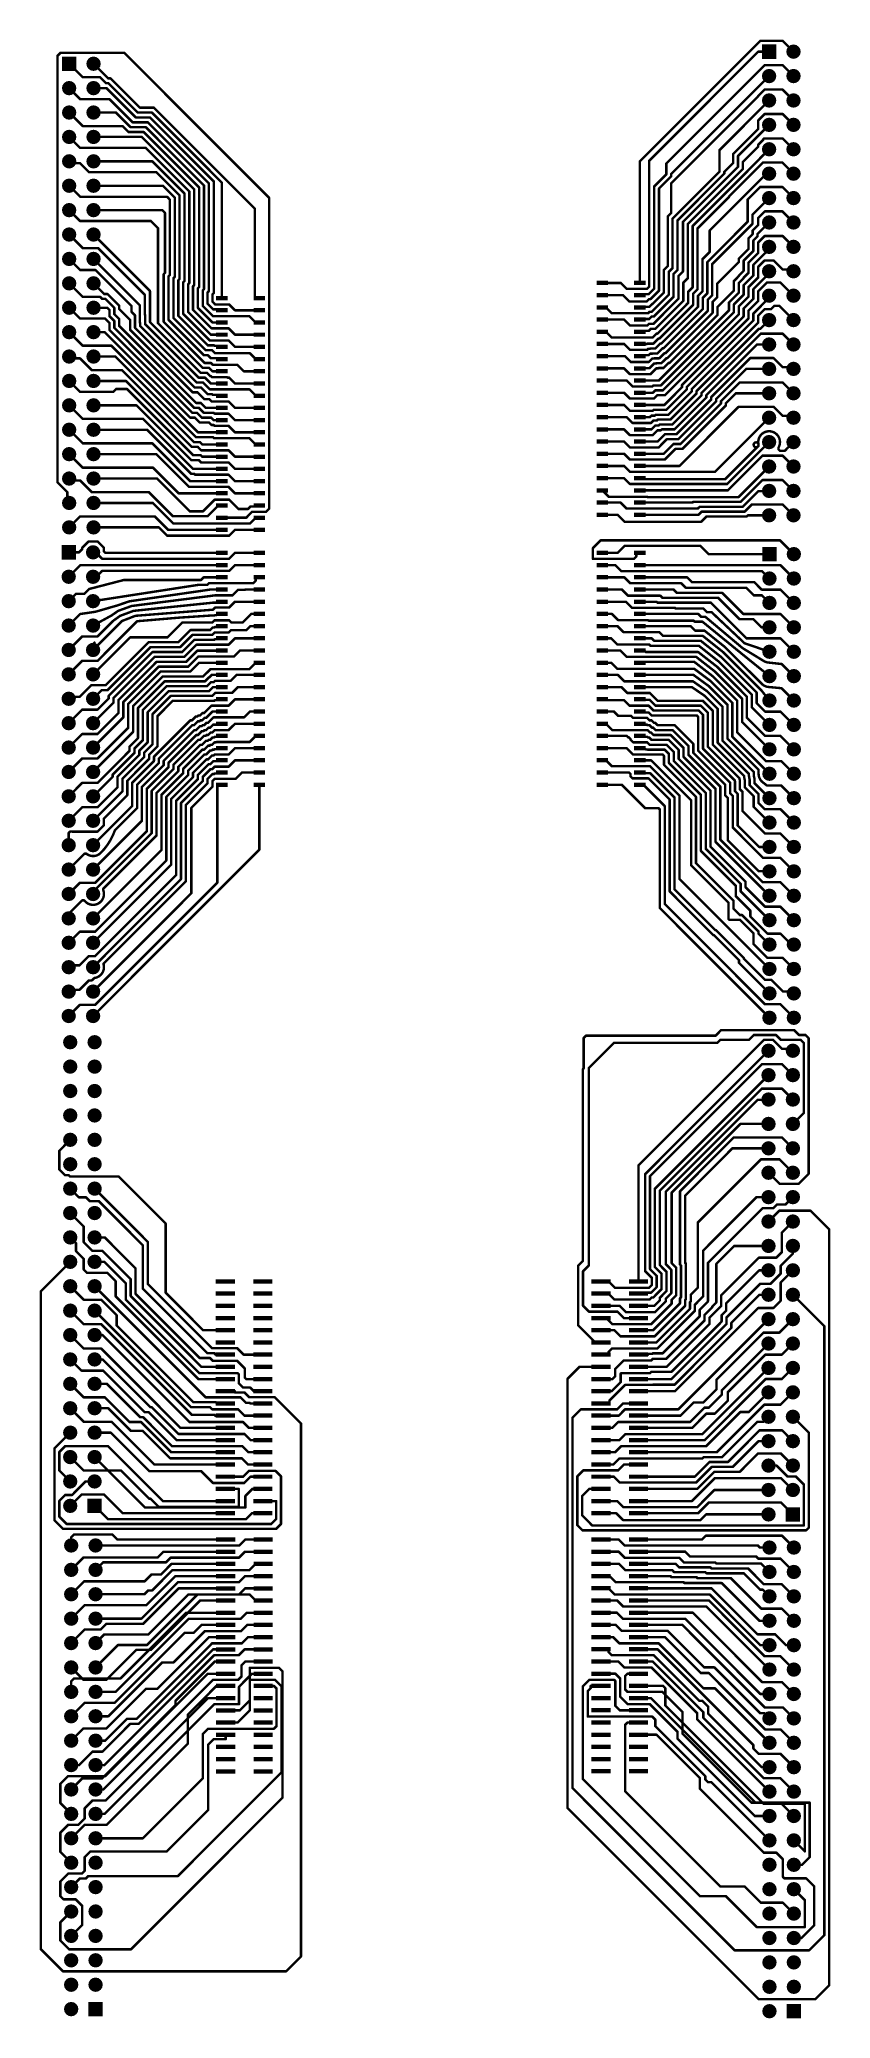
# Model space of a CAD drawing. Header units: inches. Extents: x 2.54 to 5.78, y 1.06 to 9.17.
import ezdxf

# ---------------------------------------------------------------- set-up
doc = ezdxf.new("R2010")
doc.units = ezdxf.units.IN
doc.header["$MEASUREMENT"] = 0
for name, color, linetype in [('Multi-Layer', 9, 'Continuous'), ('Pad Holes', 156, 'Continuous'), ('Top Layer', 1, 'Continuous')]:
    doc.layers.add(name, color=color, linetype=linetype)

# ---------------------------------------------------------------- blocks, each defined once
blk = doc.blocks.new('H_____2_20________1')
at = {"layer": 'Top Layer'}
for points in [[(-0.0953, 0.4227), (-0.0953, 0.4404), (-0.048, 0.4404), (-0.048, 0.4227)], [(0.0583, 0.4227), (0.0583, 0.4404), (0.1055, 0.4404), (0.1055, 0.4227)], [(-0.0953, 0.3727), (-0.0953, 0.3904), (-0.048, 0.3904), (-0.048, 0.3727)], [(-0.0953, 0.3227), (-0.0953, 0.3404), (-0.048, 0.3404), (-0.048, 0.3227)], [(0.0583, 0.3727), (0.0583, 0.3904), (0.1055, 0.3904), (0.1055, 0.3727)], [(0.0583, 0.3227), (0.0583, 0.3404), (0.1055, 0.3404), (0.1055, 0.3227)], [(-0.0953, 0.2727), (-0.0953, 0.2904), (-0.048, 0.2904), (-0.048, 0.2727)], [(0.0583, 0.2727), (0.0583, 0.2904), (0.1055, 0.2904), (0.1055, 0.2727)], [(-0.0953, 0.2227), (-0.0953, 0.2404), (-0.048, 0.2404), (-0.048, 0.2227)], [(-0.0953, 0.1727), (-0.0953, 0.1904), (-0.048, 0.1904), (-0.048, 0.1727)], [(0.0583, 0.2227), (0.0583, 0.2404), (0.1055, 0.2404), (0.1055, 0.2227)], [(0.0583, 0.1727), (0.0583, 0.1904), (0.1055, 0.1904), (0.1055, 0.1727)], [(-0.0953, 0.1227), (-0.0953, 0.1404), (-0.048, 0.1404), (-0.048, 0.1227)], [(-0.0953, 0.0727), (-0.0953, 0.0904), (-0.048, 0.0904), (-0.048, 0.0727)], [(0.0583, 0.1227), (0.0583, 0.1404), (0.1055, 0.1404), (0.1055, 0.1227)], [(0.0583, 0.0727), (0.0583, 0.0904), (0.1055, 0.0904), (0.1055, 0.0727)], [(-0.0953, 0.0227), (-0.0953, 0.0404), (-0.048, 0.0404), (-0.048, 0.0227)], [(0.0583, 0.0227), (0.0583, 0.0404), (0.1055, 0.0404), (0.1055, 0.0227)], [(-0.0953, -0.0273), (-0.0953, -0.0096), (-0.048, -0.0096), (-0.048, -0.0273)], [(-0.0953, -0.0773), (-0.0953, -0.0596), (-0.048, -0.0596), (-0.048, -0.0773)], [(0.0583, -0.0273), (0.0583, -0.0096), (0.1055, -0.0096), (0.1055, -0.0273)], [(0.0583, -0.0773), (0.0583, -0.0596), (0.1055, -0.0596), (0.1055, -0.0773)], [(-0.0953, -0.1273), (-0.0953, -0.1096), (-0.048, -0.1096), (-0.048, -0.1273)], [(-0.0953, -0.1773), (-0.0953, -0.1596), (-0.048, -0.1596), (-0.048, -0.1773)], [(0.0583, -0.1273), (0.0583, -0.1096), (0.1055, -0.1096), (0.1055, -0.1273)], [(0.0583, -0.1773), (0.0583, -0.1596), (0.1055, -0.1596), (0.1055, -0.1773)], [(-0.0953, -0.2273), (-0.0953, -0.2096), (-0.048, -0.2096), (-0.048, -0.2273)], [(0.0583, -0.2273), (0.0583, -0.2096), (0.1055, -0.2096), (0.1055, -0.2273)], [(-0.0953, -0.2773), (-0.0953, -0.2596), (-0.048, -0.2596), (-0.048, -0.2773)], [(-0.0953, -0.3273), (-0.0953, -0.3096), (-0.048, -0.3096), (-0.048, -0.3273)], [(0.0583, -0.2773), (0.0583, -0.2596), (0.1055, -0.2596), (0.1055, -0.2773)], [(0.0583, -0.3273), (0.0583, -0.3096), (0.1055, -0.3096), (0.1055, -0.3273)], [(-0.0953, -0.3773), (-0.0953, -0.3596), (-0.048, -0.3596), (-0.048, -0.3773)], [(0.0583, -0.3773), (0.0583, -0.3596), (0.1055, -0.3596), (0.1055, -0.3773)], [(-0.0953, -0.4273), (-0.0953, -0.4096), (-0.048, -0.4096), (-0.048, -0.4273)], [(-0.0953, -0.4773), (-0.0953, -0.4596), (-0.048, -0.4596), (-0.048, -0.4773)], [(0.0583, -0.4273), (0.0583, -0.4096), (0.1055, -0.4096), (0.1055, -0.4273)], [(0.0583, -0.4773), (0.0583, -0.4596), (0.1055, -0.4596), (0.1055, -0.4773)], [(-0.0953, -0.5273), (-0.0953, -0.5096), (-0.048, -0.5096), (-0.048, -0.5273)], [(0.0583, -0.5273), (0.0583, -0.5096), (0.1055, -0.5096), (0.1055, -0.5273)]]:
    blk.add_hatch(color=1, dxfattribs=at).paths.add_polyline_path(points)
blk = doc.blocks.new('H_____2_20________2')
at = {"layer": 'Top Layer'}
for points in [[(-0.0953, 0.4227), (-0.0953, 0.4404), (-0.048, 0.4404), (-0.048, 0.4227)], [(0.0583, 0.4227), (0.0583, 0.4404), (0.1055, 0.4404), (0.1055, 0.4227)], [(-0.0953, 0.3727), (-0.0953, 0.3904), (-0.048, 0.3904), (-0.048, 0.3727)], [(-0.0953, 0.3227), (-0.0953, 0.3404), (-0.048, 0.3404), (-0.048, 0.3227)], [(0.0583, 0.3727), (0.0583, 0.3904), (0.1055, 0.3904), (0.1055, 0.3727)], [(0.0583, 0.3227), (0.0583, 0.3404), (0.1055, 0.3404), (0.1055, 0.3227)], [(-0.0953, 0.2727), (-0.0953, 0.2904), (-0.048, 0.2904), (-0.048, 0.2727)], [(0.0583, 0.2727), (0.0583, 0.2904), (0.1055, 0.2904), (0.1055, 0.2727)], [(-0.0953, 0.2227), (-0.0953, 0.2404), (-0.048, 0.2404), (-0.048, 0.2227)], [(-0.0953, 0.1727), (-0.0953, 0.1904), (-0.048, 0.1904), (-0.048, 0.1727)], [(0.0583, 0.2227), (0.0583, 0.2404), (0.1055, 0.2404), (0.1055, 0.2227)], [(0.0583, 0.1727), (0.0583, 0.1904), (0.1055, 0.1904), (0.1055, 0.1727)], [(-0.0953, 0.1227), (-0.0953, 0.1404), (-0.048, 0.1404), (-0.048, 0.1227)], [(-0.0953, 0.0727), (-0.0953, 0.0904), (-0.048, 0.0904), (-0.048, 0.0727)], [(0.0583, 0.1227), (0.0583, 0.1404), (0.1055, 0.1404), (0.1055, 0.1227)], [(0.0583, 0.0727), (0.0583, 0.0904), (0.1055, 0.0904), (0.1055, 0.0727)], [(-0.0953, 0.0227), (-0.0953, 0.0404), (-0.048, 0.0404), (-0.048, 0.0227)], [(0.0583, 0.0227), (0.0583, 0.0404), (0.1055, 0.0404), (0.1055, 0.0227)], [(-0.0953, -0.0273), (-0.0953, -0.0096), (-0.048, -0.0096), (-0.048, -0.0273)], [(-0.0953, -0.0773), (-0.0953, -0.0596), (-0.048, -0.0596), (-0.048, -0.0773)], [(0.0583, -0.0273), (0.0583, -0.0096), (0.1055, -0.0096), (0.1055, -0.0273)], [(0.0583, -0.0773), (0.0583, -0.0596), (0.1055, -0.0596), (0.1055, -0.0773)], [(-0.0953, -0.1273), (-0.0953, -0.1096), (-0.048, -0.1096), (-0.048, -0.1273)], [(-0.0953, -0.1773), (-0.0953, -0.1596), (-0.048, -0.1596), (-0.048, -0.1773)], [(0.0583, -0.1273), (0.0583, -0.1096), (0.1055, -0.1096), (0.1055, -0.1273)], [(0.0583, -0.1773), (0.0583, -0.1596), (0.1055, -0.1596), (0.1055, -0.1773)], [(-0.0953, -0.2273), (-0.0953, -0.2096), (-0.048, -0.2096), (-0.048, -0.2273)], [(0.0583, -0.2273), (0.0583, -0.2096), (0.1055, -0.2096), (0.1055, -0.2273)], [(-0.0953, -0.2773), (-0.0953, -0.2596), (-0.048, -0.2596), (-0.048, -0.2773)], [(-0.0953, -0.3273), (-0.0953, -0.3096), (-0.048, -0.3096), (-0.048, -0.3273)], [(0.0583, -0.2773), (0.0583, -0.2596), (0.1055, -0.2596), (0.1055, -0.2773)], [(0.0583, -0.3273), (0.0583, -0.3096), (0.1055, -0.3096), (0.1055, -0.3273)], [(-0.0953, -0.3773), (-0.0953, -0.3596), (-0.048, -0.3596), (-0.048, -0.3773)], [(0.0583, -0.3773), (0.0583, -0.3596), (0.1055, -0.3596), (0.1055, -0.3773)], [(-0.0953, -0.4273), (-0.0953, -0.4096), (-0.048, -0.4096), (-0.048, -0.4273)], [(-0.0953, -0.4773), (-0.0953, -0.4596), (-0.048, -0.4596), (-0.048, -0.4773)], [(0.0583, -0.4273), (0.0583, -0.4096), (0.1055, -0.4096), (0.1055, -0.4273)], [(0.0583, -0.4773), (0.0583, -0.4596), (0.1055, -0.4596), (0.1055, -0.4773)], [(-0.0953, -0.5273), (-0.0953, -0.5096), (-0.048, -0.5096), (-0.048, -0.5273)], [(0.0583, -0.5273), (0.0583, -0.5096), (0.1055, -0.5096), (0.1055, -0.5273)]]:
    blk.add_hatch(color=1, dxfattribs=at).paths.add_polyline_path(points)
blk = doc.blocks.new('H_____2_20________3')
at = {"layer": 'Top Layer'}
for points in [[(-0.0953, 0.4227), (-0.0953, 0.4404), (-0.048, 0.4404), (-0.048, 0.4227)], [(0.0583, 0.4227), (0.0583, 0.4404), (0.1055, 0.4404), (0.1055, 0.4227)], [(-0.0953, 0.3727), (-0.0953, 0.3904), (-0.048, 0.3904), (-0.048, 0.3727)], [(-0.0953, 0.3227), (-0.0953, 0.3404), (-0.048, 0.3404), (-0.048, 0.3227)], [(0.0583, 0.3727), (0.0583, 0.3904), (0.1055, 0.3904), (0.1055, 0.3727)], [(0.0583, 0.3227), (0.0583, 0.3404), (0.1055, 0.3404), (0.1055, 0.3227)], [(-0.0953, 0.2727), (-0.0953, 0.2904), (-0.048, 0.2904), (-0.048, 0.2727)], [(0.0583, 0.2727), (0.0583, 0.2904), (0.1055, 0.2904), (0.1055, 0.2727)], [(-0.0953, 0.2227), (-0.0953, 0.2404), (-0.048, 0.2404), (-0.048, 0.2227)], [(-0.0953, 0.1727), (-0.0953, 0.1904), (-0.048, 0.1904), (-0.048, 0.1727)], [(0.0583, 0.2227), (0.0583, 0.2404), (0.1055, 0.2404), (0.1055, 0.2227)], [(0.0583, 0.1727), (0.0583, 0.1904), (0.1055, 0.1904), (0.1055, 0.1727)], [(-0.0953, 0.1227), (-0.0953, 0.1404), (-0.048, 0.1404), (-0.048, 0.1227)], [(-0.0953, 0.0727), (-0.0953, 0.0904), (-0.048, 0.0904), (-0.048, 0.0727)], [(0.0583, 0.1227), (0.0583, 0.1404), (0.1055, 0.1404), (0.1055, 0.1227)], [(0.0583, 0.0727), (0.0583, 0.0904), (0.1055, 0.0904), (0.1055, 0.0727)], [(-0.0953, 0.0227), (-0.0953, 0.0404), (-0.048, 0.0404), (-0.048, 0.0227)], [(0.0583, 0.0227), (0.0583, 0.0404), (0.1055, 0.0404), (0.1055, 0.0227)], [(-0.0953, -0.0273), (-0.0953, -0.0096), (-0.048, -0.0096), (-0.048, -0.0273)], [(-0.0953, -0.0773), (-0.0953, -0.0596), (-0.048, -0.0596), (-0.048, -0.0773)], [(0.0583, -0.0273), (0.0583, -0.0096), (0.1055, -0.0096), (0.1055, -0.0273)], [(0.0583, -0.0773), (0.0583, -0.0596), (0.1055, -0.0596), (0.1055, -0.0773)], [(-0.0953, -0.1273), (-0.0953, -0.1096), (-0.048, -0.1096), (-0.048, -0.1273)], [(-0.0953, -0.1773), (-0.0953, -0.1596), (-0.048, -0.1596), (-0.048, -0.1773)], [(0.0583, -0.1273), (0.0583, -0.1096), (0.1055, -0.1096), (0.1055, -0.1273)], [(0.0583, -0.1773), (0.0583, -0.1596), (0.1055, -0.1596), (0.1055, -0.1773)], [(-0.0953, -0.2273), (-0.0953, -0.2096), (-0.048, -0.2096), (-0.048, -0.2273)], [(0.0583, -0.2273), (0.0583, -0.2096), (0.1055, -0.2096), (0.1055, -0.2273)], [(-0.0953, -0.2773), (-0.0953, -0.2596), (-0.048, -0.2596), (-0.048, -0.2773)], [(-0.0953, -0.3273), (-0.0953, -0.3096), (-0.048, -0.3096), (-0.048, -0.3273)], [(0.0583, -0.2773), (0.0583, -0.2596), (0.1055, -0.2596), (0.1055, -0.2773)], [(0.0583, -0.3273), (0.0583, -0.3096), (0.1055, -0.3096), (0.1055, -0.3273)], [(-0.0953, -0.3773), (-0.0953, -0.3596), (-0.048, -0.3596), (-0.048, -0.3773)], [(0.0583, -0.3773), (0.0583, -0.3596), (0.1055, -0.3596), (0.1055, -0.3773)], [(-0.0953, -0.4273), (-0.0953, -0.4096), (-0.048, -0.4096), (-0.048, -0.4273)], [(-0.0953, -0.4773), (-0.0953, -0.4596), (-0.048, -0.4596), (-0.048, -0.4773)], [(0.0583, -0.4273), (0.0583, -0.4096), (0.1055, -0.4096), (0.1055, -0.4273)], [(0.0583, -0.4773), (0.0583, -0.4596), (0.1055, -0.4596), (0.1055, -0.4773)], [(-0.0953, -0.5273), (-0.0953, -0.5096), (-0.048, -0.5096), (-0.048, -0.5273)], [(0.0583, -0.5273), (0.0583, -0.5096), (0.1055, -0.5096), (0.1055, -0.5273)]]:
    blk.add_hatch(color=1, dxfattribs=at).paths.add_polyline_path(points)
blk = doc.blocks.new('H_____2_20________4')
at = {"layer": 'Top Layer'}
for points in [[(-0.0953, 0.4227), (-0.0953, 0.4404), (-0.048, 0.4404), (-0.048, 0.4227)], [(0.0583, 0.4227), (0.0583, 0.4404), (0.1055, 0.4404), (0.1055, 0.4227)], [(-0.0953, 0.3727), (-0.0953, 0.3904), (-0.048, 0.3904), (-0.048, 0.3727)], [(-0.0953, 0.3227), (-0.0953, 0.3404), (-0.048, 0.3404), (-0.048, 0.3227)], [(0.0583, 0.3727), (0.0583, 0.3904), (0.1055, 0.3904), (0.1055, 0.3727)], [(0.0583, 0.3227), (0.0583, 0.3404), (0.1055, 0.3404), (0.1055, 0.3227)], [(-0.0953, 0.2727), (-0.0953, 0.2904), (-0.048, 0.2904), (-0.048, 0.2727)], [(0.0583, 0.2727), (0.0583, 0.2904), (0.1055, 0.2904), (0.1055, 0.2727)], [(-0.0953, 0.2227), (-0.0953, 0.2404), (-0.048, 0.2404), (-0.048, 0.2227)], [(-0.0953, 0.1727), (-0.0953, 0.1904), (-0.048, 0.1904), (-0.048, 0.1727)], [(0.0583, 0.2227), (0.0583, 0.2404), (0.1055, 0.2404), (0.1055, 0.2227)], [(0.0583, 0.1727), (0.0583, 0.1904), (0.1055, 0.1904), (0.1055, 0.1727)], [(-0.0953, 0.1227), (-0.0953, 0.1404), (-0.048, 0.1404), (-0.048, 0.1227)], [(-0.0953, 0.0727), (-0.0953, 0.0904), (-0.048, 0.0904), (-0.048, 0.0727)], [(0.0583, 0.1227), (0.0583, 0.1404), (0.1055, 0.1404), (0.1055, 0.1227)], [(0.0583, 0.0727), (0.0583, 0.0904), (0.1055, 0.0904), (0.1055, 0.0727)], [(-0.0953, 0.0227), (-0.0953, 0.0404), (-0.048, 0.0404), (-0.048, 0.0227)], [(0.0583, 0.0227), (0.0583, 0.0404), (0.1055, 0.0404), (0.1055, 0.0227)], [(-0.0953, -0.0273), (-0.0953, -0.0096), (-0.048, -0.0096), (-0.048, -0.0273)], [(-0.0953, -0.0773), (-0.0953, -0.0596), (-0.048, -0.0596), (-0.048, -0.0773)], [(0.0583, -0.0273), (0.0583, -0.0096), (0.1055, -0.0096), (0.1055, -0.0273)], [(0.0583, -0.0773), (0.0583, -0.0596), (0.1055, -0.0596), (0.1055, -0.0773)], [(-0.0953, -0.1273), (-0.0953, -0.1096), (-0.048, -0.1096), (-0.048, -0.1273)], [(-0.0953, -0.1773), (-0.0953, -0.1596), (-0.048, -0.1596), (-0.048, -0.1773)], [(0.0583, -0.1273), (0.0583, -0.1096), (0.1055, -0.1096), (0.1055, -0.1273)], [(0.0583, -0.1773), (0.0583, -0.1596), (0.1055, -0.1596), (0.1055, -0.1773)], [(-0.0953, -0.2273), (-0.0953, -0.2096), (-0.048, -0.2096), (-0.048, -0.2273)], [(0.0583, -0.2273), (0.0583, -0.2096), (0.1055, -0.2096), (0.1055, -0.2273)], [(-0.0953, -0.2773), (-0.0953, -0.2596), (-0.048, -0.2596), (-0.048, -0.2773)], [(-0.0953, -0.3273), (-0.0953, -0.3096), (-0.048, -0.3096), (-0.048, -0.3273)], [(0.0583, -0.2773), (0.0583, -0.2596), (0.1055, -0.2596), (0.1055, -0.2773)], [(0.0583, -0.3273), (0.0583, -0.3096), (0.1055, -0.3096), (0.1055, -0.3273)], [(-0.0953, -0.3773), (-0.0953, -0.3596), (-0.048, -0.3596), (-0.048, -0.3773)], [(0.0583, -0.3773), (0.0583, -0.3596), (0.1055, -0.3596), (0.1055, -0.3773)], [(-0.0953, -0.4273), (-0.0953, -0.4096), (-0.048, -0.4096), (-0.048, -0.4273)], [(-0.0953, -0.4773), (-0.0953, -0.4596), (-0.048, -0.4596), (-0.048, -0.4773)], [(0.0583, -0.4273), (0.0583, -0.4096), (0.1055, -0.4096), (0.1055, -0.4273)], [(0.0583, -0.4773), (0.0583, -0.4596), (0.1055, -0.4596), (0.1055, -0.4773)], [(-0.0953, -0.5273), (-0.0953, -0.5096), (-0.048, -0.5096), (-0.048, -0.5273)], [(0.0583, -0.5273), (0.0583, -0.5096), (0.1055, -0.5096), (0.1055, -0.5273)]]:
    blk.add_hatch(color=1, dxfattribs=at).paths.add_polyline_path(points)
blk = doc.blocks.new('HDR2X20_5')
at = {"layer": 'Multi-Layer'}
h = blk.add_hatch(color=9, dxfattribs=at)
edge = h.paths.add_edge_path()
edge.add_arc((0, 0.1), 0.0295, 0, 360)
h = blk.add_hatch(color=9, dxfattribs=at)
edge = h.paths.add_edge_path()
edge.add_arc((0.1, 0.1), 0.0295, 0, 360)
h = blk.add_hatch(color=9, dxfattribs=at)
edge = h.paths.add_edge_path()
edge.add_arc((0.2, 0.1), 0.0295, 0, 360)
h = blk.add_hatch(color=9, dxfattribs=at)
edge = h.paths.add_edge_path()
edge.add_arc((0.3, 0.1), 0.0295, 0, 360)
h = blk.add_hatch(color=9, dxfattribs=at)
edge = h.paths.add_edge_path()
edge.add_arc((0.4, 0.1), 0.0295, 0, 360)
h = blk.add_hatch(color=9, dxfattribs=at)
edge = h.paths.add_edge_path()
edge.add_arc((0.5, 0.1), 0.0295, 0, 360)
h = blk.add_hatch(color=9, dxfattribs=at)
edge = h.paths.add_edge_path()
edge.add_arc((0.6, 0.1), 0.0295, 0, 360)
h = blk.add_hatch(color=9, dxfattribs=at)
edge = h.paths.add_edge_path()
edge.add_arc((0.7, 0.1), 0.0295, 0, 360)
h = blk.add_hatch(color=9, dxfattribs=at)
edge = h.paths.add_edge_path()
edge.add_arc((0.8, 0.1), 0.0295, 0, 360)
h = blk.add_hatch(color=9, dxfattribs=at)
edge = h.paths.add_edge_path()
edge.add_arc((0.9, 0.1), 0.0295, 0, 360)
h = blk.add_hatch(color=9, dxfattribs=at)
edge = h.paths.add_edge_path()
edge.add_arc((1, 0.1), 0.0295, 0, 360)
h = blk.add_hatch(color=9, dxfattribs=at)
edge = h.paths.add_edge_path()
edge.add_arc((1.1, 0.1), 0.0295, 0, 360)
h = blk.add_hatch(color=9, dxfattribs=at)
edge = h.paths.add_edge_path()
edge.add_arc((1.2, 0.1), 0.0295, 0, 360)
h = blk.add_hatch(color=9, dxfattribs=at)
edge = h.paths.add_edge_path()
edge.add_arc((1.3, 0.1), 0.0295, 0, 360)
h = blk.add_hatch(color=9, dxfattribs=at)
edge = h.paths.add_edge_path()
edge.add_arc((1.4, 0.1), 0.0295, 0, 360)
h = blk.add_hatch(color=9, dxfattribs=at)
edge = h.paths.add_edge_path()
edge.add_arc((1.5, 0.1), 0.0295, 0, 360)
h = blk.add_hatch(color=9, dxfattribs=at)
edge = h.paths.add_edge_path()
edge.add_arc((1.6, 0.1), 0.0295, 0, 360)
h = blk.add_hatch(color=9, dxfattribs=at)
edge = h.paths.add_edge_path()
edge.add_arc((1.7, 0.1), 0.0295, 0, 360)
h = blk.add_hatch(color=9, dxfattribs=at)
edge = h.paths.add_edge_path()
edge.add_arc((1.8, 0.1), 0.0295, 0, 360)
h = blk.add_hatch(color=9, dxfattribs=at)
edge = h.paths.add_edge_path()
edge.add_arc((1.9, 0.1), 0.0295, 0, 360)
blk.add_hatch(color=9, dxfattribs=at).paths.add_polyline_path([(-0.0295, 0.0295), (0.0295, 0.0295), (0.0295, -0.0295), (-0.0295, -0.0295)])
h = blk.add_hatch(color=9, dxfattribs=at)
edge = h.paths.add_edge_path()
edge.add_arc((0.1, 0), 0.0295, 0, 360)
h = blk.add_hatch(color=9, dxfattribs=at)
edge = h.paths.add_edge_path()
edge.add_arc((0.2, 0), 0.0295, 0, 360)
h = blk.add_hatch(color=9, dxfattribs=at)
edge = h.paths.add_edge_path()
edge.add_arc((0.3, 0), 0.0295, 0, 360)
h = blk.add_hatch(color=9, dxfattribs=at)
edge = h.paths.add_edge_path()
edge.add_arc((0.4, 0), 0.0295, 0, 360)
h = blk.add_hatch(color=9, dxfattribs=at)
edge = h.paths.add_edge_path()
edge.add_arc((0.5, 0), 0.0295, 0, 360)
h = blk.add_hatch(color=9, dxfattribs=at)
edge = h.paths.add_edge_path()
edge.add_arc((0.6, 0), 0.0295, 0, 360)
h = blk.add_hatch(color=9, dxfattribs=at)
edge = h.paths.add_edge_path()
edge.add_arc((0.7, 0), 0.0295, 0, 360)
h = blk.add_hatch(color=9, dxfattribs=at)
edge = h.paths.add_edge_path()
edge.add_arc((0.8, 0), 0.0295, 0, 360)
h = blk.add_hatch(color=9, dxfattribs=at)
edge = h.paths.add_edge_path()
edge.add_arc((0.9, 0), 0.0295, 0, 360)
h = blk.add_hatch(color=9, dxfattribs=at)
edge = h.paths.add_edge_path()
edge.add_arc((1, 0), 0.0295, 0, 360)
h = blk.add_hatch(color=9, dxfattribs=at)
edge = h.paths.add_edge_path()
edge.add_arc((1.1, 0), 0.0295, 0, 360)
h = blk.add_hatch(color=9, dxfattribs=at)
edge = h.paths.add_edge_path()
edge.add_arc((1.2, 0), 0.0295, 0, 360)
h = blk.add_hatch(color=9, dxfattribs=at)
edge = h.paths.add_edge_path()
edge.add_arc((1.3, 0), 0.0295, 0, 360)
h = blk.add_hatch(color=9, dxfattribs=at)
edge = h.paths.add_edge_path()
edge.add_arc((1.4, 0), 0.0295, 0, 360)
h = blk.add_hatch(color=9, dxfattribs=at)
edge = h.paths.add_edge_path()
edge.add_arc((1.5, 0), 0.0295, 0, 360)
h = blk.add_hatch(color=9, dxfattribs=at)
edge = h.paths.add_edge_path()
edge.add_arc((1.6, 0), 0.0295, 0, 360)
h = blk.add_hatch(color=9, dxfattribs=at)
edge = h.paths.add_edge_path()
edge.add_arc((1.7, 0), 0.0295, 0, 360)
h = blk.add_hatch(color=9, dxfattribs=at)
edge = h.paths.add_edge_path()
edge.add_arc((1.8, 0), 0.0295, 0, 360)
h = blk.add_hatch(color=9, dxfattribs=at)
edge = h.paths.add_edge_path()
edge.add_arc((1.9, 0), 0.0295, 0, 360)
at = {"layer": 'Pad Holes'}
h = blk.add_hatch(color=7, dxfattribs=at)
edge = h.paths.add_edge_path()
edge.add_arc((0, 0.1), 0.0177, 0, 360)
h = blk.add_hatch(color=7, dxfattribs=at)
edge = h.paths.add_edge_path()
edge.add_arc((0.1, 0.1), 0.0177, 0, 360)
h = blk.add_hatch(color=7, dxfattribs=at)
edge = h.paths.add_edge_path()
edge.add_arc((0.2, 0.1), 0.0177, 0, 360)
h = blk.add_hatch(color=7, dxfattribs=at)
edge = h.paths.add_edge_path()
edge.add_arc((0.3, 0.1), 0.0177, 0, 360)
h = blk.add_hatch(color=7, dxfattribs=at)
edge = h.paths.add_edge_path()
edge.add_arc((0.4, 0.1), 0.0177, 0, 360)
h = blk.add_hatch(color=7, dxfattribs=at)
edge = h.paths.add_edge_path()
edge.add_arc((0.5, 0.1), 0.0177, 0, 360)
h = blk.add_hatch(color=7, dxfattribs=at)
edge = h.paths.add_edge_path()
edge.add_arc((0.6, 0.1), 0.0177, 0, 360)
h = blk.add_hatch(color=7, dxfattribs=at)
edge = h.paths.add_edge_path()
edge.add_arc((0.7, 0.1), 0.0177, 0, 360)
h = blk.add_hatch(color=7, dxfattribs=at)
edge = h.paths.add_edge_path()
edge.add_arc((0.8, 0.1), 0.0177, 0, 360)
h = blk.add_hatch(color=7, dxfattribs=at)
edge = h.paths.add_edge_path()
edge.add_arc((0.9, 0.1), 0.0177, 0, 360)
h = blk.add_hatch(color=7, dxfattribs=at)
edge = h.paths.add_edge_path()
edge.add_arc((1, 0.1), 0.0177, 0, 360)
h = blk.add_hatch(color=7, dxfattribs=at)
edge = h.paths.add_edge_path()
edge.add_arc((1.1, 0.1), 0.0177, 0, 360)
h = blk.add_hatch(color=7, dxfattribs=at)
edge = h.paths.add_edge_path()
edge.add_arc((1.2, 0.1), 0.0177, 0, 360)
h = blk.add_hatch(color=7, dxfattribs=at)
edge = h.paths.add_edge_path()
edge.add_arc((1.3, 0.1), 0.0177, 0, 360)
h = blk.add_hatch(color=7, dxfattribs=at)
edge = h.paths.add_edge_path()
edge.add_arc((1.4, 0.1), 0.0177, 0, 360)
h = blk.add_hatch(color=7, dxfattribs=at)
edge = h.paths.add_edge_path()
edge.add_arc((1.5, 0.1), 0.0177, 0, 360)
h = blk.add_hatch(color=7, dxfattribs=at)
edge = h.paths.add_edge_path()
edge.add_arc((1.6, 0.1), 0.0177, 0, 360)
h = blk.add_hatch(color=7, dxfattribs=at)
edge = h.paths.add_edge_path()
edge.add_arc((1.7, 0.1), 0.0177, 0, 360)
h = blk.add_hatch(color=7, dxfattribs=at)
edge = h.paths.add_edge_path()
edge.add_arc((1.8, 0.1), 0.0177, 0, 360)
h = blk.add_hatch(color=7, dxfattribs=at)
edge = h.paths.add_edge_path()
edge.add_arc((1.9, 0.1), 0.0177, 0, 360)
h = blk.add_hatch(color=7, dxfattribs=at)
edge = h.paths.add_edge_path()
edge.add_arc((0, 0), 0.0177, 0, 360)
h = blk.add_hatch(color=7, dxfattribs=at)
edge = h.paths.add_edge_path()
edge.add_arc((0.1, 0), 0.0177, 0, 360)
h = blk.add_hatch(color=7, dxfattribs=at)
edge = h.paths.add_edge_path()
edge.add_arc((0.2, 0), 0.0177, 0, 360)
h = blk.add_hatch(color=7, dxfattribs=at)
edge = h.paths.add_edge_path()
edge.add_arc((0.3, 0), 0.0177, 0, 360)
h = blk.add_hatch(color=7, dxfattribs=at)
edge = h.paths.add_edge_path()
edge.add_arc((0.4, 0), 0.0177, 0, 360)
h = blk.add_hatch(color=7, dxfattribs=at)
edge = h.paths.add_edge_path()
edge.add_arc((0.5, 0), 0.0177, 0, 360)
h = blk.add_hatch(color=7, dxfattribs=at)
edge = h.paths.add_edge_path()
edge.add_arc((0.6, 0), 0.0177, 0, 360)
h = blk.add_hatch(color=7, dxfattribs=at)
edge = h.paths.add_edge_path()
edge.add_arc((0.7, 0), 0.0177, 0, 360)
h = blk.add_hatch(color=7, dxfattribs=at)
edge = h.paths.add_edge_path()
edge.add_arc((0.8, 0), 0.0177, 0, 360)
h = blk.add_hatch(color=7, dxfattribs=at)
edge = h.paths.add_edge_path()
edge.add_arc((0.9, 0), 0.0177, 0, 360)
h = blk.add_hatch(color=7, dxfattribs=at)
edge = h.paths.add_edge_path()
edge.add_arc((1, 0), 0.0177, 0, 360)
h = blk.add_hatch(color=7, dxfattribs=at)
edge = h.paths.add_edge_path()
edge.add_arc((1.1, 0), 0.0177, 0, 360)
h = blk.add_hatch(color=7, dxfattribs=at)
edge = h.paths.add_edge_path()
edge.add_arc((1.2, 0), 0.0177, 0, 360)
h = blk.add_hatch(color=7, dxfattribs=at)
edge = h.paths.add_edge_path()
edge.add_arc((1.3, 0), 0.0177, 0, 360)
h = blk.add_hatch(color=7, dxfattribs=at)
edge = h.paths.add_edge_path()
edge.add_arc((1.4, 0), 0.0177, 0, 360)
h = blk.add_hatch(color=7, dxfattribs=at)
edge = h.paths.add_edge_path()
edge.add_arc((1.5, 0), 0.0177, 0, 360)
h = blk.add_hatch(color=7, dxfattribs=at)
edge = h.paths.add_edge_path()
edge.add_arc((1.6, 0), 0.0177, 0, 360)
h = blk.add_hatch(color=7, dxfattribs=at)
edge = h.paths.add_edge_path()
edge.add_arc((1.7, 0), 0.0177, 0, 360)
h = blk.add_hatch(color=7, dxfattribs=at)
edge = h.paths.add_edge_path()
edge.add_arc((1.8, 0), 0.0177, 0, 360)
h = blk.add_hatch(color=7, dxfattribs=at)
edge = h.paths.add_edge_path()
edge.add_arc((1.9, 0), 0.0177, 0, 360)
at = {"layer": 'Top Layer'}
h = blk.add_hatch(color=1, dxfattribs=at)
edge = h.paths.add_edge_path()
edge.add_arc((0, 0.1), 0.0295, 0, 360)
h = blk.add_hatch(color=1, dxfattribs=at)
edge = h.paths.add_edge_path()
edge.add_arc((0.1, 0.1), 0.0295, 0, 360)
h = blk.add_hatch(color=1, dxfattribs=at)
edge = h.paths.add_edge_path()
edge.add_arc((0.2, 0.1), 0.0295, 0, 360)
h = blk.add_hatch(color=1, dxfattribs=at)
edge = h.paths.add_edge_path()
edge.add_arc((0.3, 0.1), 0.0295, 0, 360)
h = blk.add_hatch(color=1, dxfattribs=at)
edge = h.paths.add_edge_path()
edge.add_arc((0.4, 0.1), 0.0295, 0, 360)
h = blk.add_hatch(color=1, dxfattribs=at)
edge = h.paths.add_edge_path()
edge.add_arc((0.5, 0.1), 0.0295, 0, 360)
h = blk.add_hatch(color=1, dxfattribs=at)
edge = h.paths.add_edge_path()
edge.add_arc((0.6, 0.1), 0.0295, 0, 360)
h = blk.add_hatch(color=1, dxfattribs=at)
edge = h.paths.add_edge_path()
edge.add_arc((0.7, 0.1), 0.0295, 0, 360)
h = blk.add_hatch(color=1, dxfattribs=at)
edge = h.paths.add_edge_path()
edge.add_arc((0.8, 0.1), 0.0295, 0, 360)
h = blk.add_hatch(color=1, dxfattribs=at)
edge = h.paths.add_edge_path()
edge.add_arc((0.9, 0.1), 0.0295, 0, 360)
h = blk.add_hatch(color=1, dxfattribs=at)
edge = h.paths.add_edge_path()
edge.add_arc((1, 0.1), 0.0295, 0, 360)
h = blk.add_hatch(color=1, dxfattribs=at)
edge = h.paths.add_edge_path()
edge.add_arc((1.1, 0.1), 0.0295, 0, 360)
h = blk.add_hatch(color=1, dxfattribs=at)
edge = h.paths.add_edge_path()
edge.add_arc((1.2, 0.1), 0.0295, 0, 360)
h = blk.add_hatch(color=1, dxfattribs=at)
edge = h.paths.add_edge_path()
edge.add_arc((1.3, 0.1), 0.0295, 0, 360)
h = blk.add_hatch(color=1, dxfattribs=at)
edge = h.paths.add_edge_path()
edge.add_arc((1.4, 0.1), 0.0295, 0, 360)
h = blk.add_hatch(color=1, dxfattribs=at)
edge = h.paths.add_edge_path()
edge.add_arc((1.5, 0.1), 0.0295, 0, 360)
h = blk.add_hatch(color=1, dxfattribs=at)
edge = h.paths.add_edge_path()
edge.add_arc((1.6, 0.1), 0.0295, 0, 360)
h = blk.add_hatch(color=1, dxfattribs=at)
edge = h.paths.add_edge_path()
edge.add_arc((1.7, 0.1), 0.0295, 0, 360)
h = blk.add_hatch(color=1, dxfattribs=at)
edge = h.paths.add_edge_path()
edge.add_arc((1.8, 0.1), 0.0295, 0, 360)
h = blk.add_hatch(color=1, dxfattribs=at)
edge = h.paths.add_edge_path()
edge.add_arc((1.9, 0.1), 0.0295, 0, 360)
blk.add_hatch(color=1, dxfattribs=at).paths.add_polyline_path([(-0.0295, 0.0295), (0.0295, 0.0295), (0.0295, -0.0295), (-0.0295, -0.0295)])
h = blk.add_hatch(color=1, dxfattribs=at)
edge = h.paths.add_edge_path()
edge.add_arc((0.1, 0), 0.0295, 0, 360)
h = blk.add_hatch(color=1, dxfattribs=at)
edge = h.paths.add_edge_path()
edge.add_arc((0.2, 0), 0.0295, 0, 360)
h = blk.add_hatch(color=1, dxfattribs=at)
edge = h.paths.add_edge_path()
edge.add_arc((0.3, 0), 0.0295, 0, 360)
h = blk.add_hatch(color=1, dxfattribs=at)
edge = h.paths.add_edge_path()
edge.add_arc((0.4, 0), 0.0295, 0, 360)
h = blk.add_hatch(color=1, dxfattribs=at)
edge = h.paths.add_edge_path()
edge.add_arc((0.5, 0), 0.0295, 0, 360)
h = blk.add_hatch(color=1, dxfattribs=at)
edge = h.paths.add_edge_path()
edge.add_arc((0.6, 0), 0.0295, 0, 360)
h = blk.add_hatch(color=1, dxfattribs=at)
edge = h.paths.add_edge_path()
edge.add_arc((0.7, 0), 0.0295, 0, 360)
h = blk.add_hatch(color=1, dxfattribs=at)
edge = h.paths.add_edge_path()
edge.add_arc((0.8, 0), 0.0295, 0, 360)
h = blk.add_hatch(color=1, dxfattribs=at)
edge = h.paths.add_edge_path()
edge.add_arc((0.9, 0), 0.0295, 0, 360)
h = blk.add_hatch(color=1, dxfattribs=at)
edge = h.paths.add_edge_path()
edge.add_arc((1, 0), 0.0295, 0, 360)
h = blk.add_hatch(color=1, dxfattribs=at)
edge = h.paths.add_edge_path()
edge.add_arc((1.1, 0), 0.0295, 0, 360)
h = blk.add_hatch(color=1, dxfattribs=at)
edge = h.paths.add_edge_path()
edge.add_arc((1.2, 0), 0.0295, 0, 360)
h = blk.add_hatch(color=1, dxfattribs=at)
edge = h.paths.add_edge_path()
edge.add_arc((1.3, 0), 0.0295, 0, 360)
h = blk.add_hatch(color=1, dxfattribs=at)
edge = h.paths.add_edge_path()
edge.add_arc((1.4, 0), 0.0295, 0, 360)
h = blk.add_hatch(color=1, dxfattribs=at)
edge = h.paths.add_edge_path()
edge.add_arc((1.5, 0), 0.0295, 0, 360)
h = blk.add_hatch(color=1, dxfattribs=at)
edge = h.paths.add_edge_path()
edge.add_arc((1.6, 0), 0.0295, 0, 360)
h = blk.add_hatch(color=1, dxfattribs=at)
edge = h.paths.add_edge_path()
edge.add_arc((1.7, 0), 0.0295, 0, 360)
h = blk.add_hatch(color=1, dxfattribs=at)
edge = h.paths.add_edge_path()
edge.add_arc((1.8, 0), 0.0295, 0, 360)
h = blk.add_hatch(color=1, dxfattribs=at)
edge = h.paths.add_edge_path()
edge.add_arc((1.9, 0), 0.0295, 0, 360)
blk = doc.blocks.new('HDR2X20_6')
at = {"layer": 'Multi-Layer'}
h = blk.add_hatch(color=9, dxfattribs=at)
edge = h.paths.add_edge_path()
edge.add_arc((0, 0.1), 0.0295, 0, 360)
h = blk.add_hatch(color=9, dxfattribs=at)
edge = h.paths.add_edge_path()
edge.add_arc((0.1, 0.1), 0.0295, 0, 360)
h = blk.add_hatch(color=9, dxfattribs=at)
edge = h.paths.add_edge_path()
edge.add_arc((0.2, 0.1), 0.0295, 0, 360)
h = blk.add_hatch(color=9, dxfattribs=at)
edge = h.paths.add_edge_path()
edge.add_arc((0.3, 0.1), 0.0295, 0, 360)
h = blk.add_hatch(color=9, dxfattribs=at)
edge = h.paths.add_edge_path()
edge.add_arc((0.4, 0.1), 0.0295, 0, 360)
h = blk.add_hatch(color=9, dxfattribs=at)
edge = h.paths.add_edge_path()
edge.add_arc((0.5, 0.1), 0.0295, 0, 360)
h = blk.add_hatch(color=9, dxfattribs=at)
edge = h.paths.add_edge_path()
edge.add_arc((0.6, 0.1), 0.0295, 0, 360)
h = blk.add_hatch(color=9, dxfattribs=at)
edge = h.paths.add_edge_path()
edge.add_arc((0.7, 0.1), 0.0295, 0, 360)
h = blk.add_hatch(color=9, dxfattribs=at)
edge = h.paths.add_edge_path()
edge.add_arc((0.8, 0.1), 0.0295, 0, 360)
h = blk.add_hatch(color=9, dxfattribs=at)
edge = h.paths.add_edge_path()
edge.add_arc((0.9, 0.1), 0.0295, 0, 360)
h = blk.add_hatch(color=9, dxfattribs=at)
edge = h.paths.add_edge_path()
edge.add_arc((1, 0.1), 0.0295, 0, 360)
h = blk.add_hatch(color=9, dxfattribs=at)
edge = h.paths.add_edge_path()
edge.add_arc((1.1, 0.1), 0.0295, 0, 360)
h = blk.add_hatch(color=9, dxfattribs=at)
edge = h.paths.add_edge_path()
edge.add_arc((1.2, 0.1), 0.0295, 0, 360)
h = blk.add_hatch(color=9, dxfattribs=at)
edge = h.paths.add_edge_path()
edge.add_arc((1.3, 0.1), 0.0295, 0, 360)
h = blk.add_hatch(color=9, dxfattribs=at)
edge = h.paths.add_edge_path()
edge.add_arc((1.4, 0.1), 0.0295, 0, 360)
h = blk.add_hatch(color=9, dxfattribs=at)
edge = h.paths.add_edge_path()
edge.add_arc((1.5, 0.1), 0.0295, 0, 360)
h = blk.add_hatch(color=9, dxfattribs=at)
edge = h.paths.add_edge_path()
edge.add_arc((1.6, 0.1), 0.0295, 0, 360)
h = blk.add_hatch(color=9, dxfattribs=at)
edge = h.paths.add_edge_path()
edge.add_arc((1.7, 0.1), 0.0295, 0, 360)
h = blk.add_hatch(color=9, dxfattribs=at)
edge = h.paths.add_edge_path()
edge.add_arc((1.8, 0.1), 0.0295, 0, 360)
h = blk.add_hatch(color=9, dxfattribs=at)
edge = h.paths.add_edge_path()
edge.add_arc((1.9, 0.1), 0.0295, 0, 360)
blk.add_hatch(color=9, dxfattribs=at).paths.add_polyline_path([(-0.0295, 0.0295), (0.0295, 0.0295), (0.0295, -0.0295), (-0.0295, -0.0295)])
h = blk.add_hatch(color=9, dxfattribs=at)
edge = h.paths.add_edge_path()
edge.add_arc((0.1, 0), 0.0295, 0, 360)
h = blk.add_hatch(color=9, dxfattribs=at)
edge = h.paths.add_edge_path()
edge.add_arc((0.2, 0), 0.0295, 0, 360)
h = blk.add_hatch(color=9, dxfattribs=at)
edge = h.paths.add_edge_path()
edge.add_arc((0.3, 0), 0.0295, 0, 360)
h = blk.add_hatch(color=9, dxfattribs=at)
edge = h.paths.add_edge_path()
edge.add_arc((0.4, 0), 0.0295, 0, 360)
h = blk.add_hatch(color=9, dxfattribs=at)
edge = h.paths.add_edge_path()
edge.add_arc((0.5, 0), 0.0295, 0, 360)
h = blk.add_hatch(color=9, dxfattribs=at)
edge = h.paths.add_edge_path()
edge.add_arc((0.6, 0), 0.0295, 0, 360)
h = blk.add_hatch(color=9, dxfattribs=at)
edge = h.paths.add_edge_path()
edge.add_arc((0.7, 0), 0.0295, 0, 360)
h = blk.add_hatch(color=9, dxfattribs=at)
edge = h.paths.add_edge_path()
edge.add_arc((0.8, 0), 0.0295, 0, 360)
h = blk.add_hatch(color=9, dxfattribs=at)
edge = h.paths.add_edge_path()
edge.add_arc((0.9, 0), 0.0295, 0, 360)
h = blk.add_hatch(color=9, dxfattribs=at)
edge = h.paths.add_edge_path()
edge.add_arc((1, 0), 0.0295, 0, 360)
h = blk.add_hatch(color=9, dxfattribs=at)
edge = h.paths.add_edge_path()
edge.add_arc((1.1, 0), 0.0295, 0, 360)
h = blk.add_hatch(color=9, dxfattribs=at)
edge = h.paths.add_edge_path()
edge.add_arc((1.2, 0), 0.0295, 0, 360)
h = blk.add_hatch(color=9, dxfattribs=at)
edge = h.paths.add_edge_path()
edge.add_arc((1.3, 0), 0.0295, 0, 360)
h = blk.add_hatch(color=9, dxfattribs=at)
edge = h.paths.add_edge_path()
edge.add_arc((1.4, 0), 0.0295, 0, 360)
h = blk.add_hatch(color=9, dxfattribs=at)
edge = h.paths.add_edge_path()
edge.add_arc((1.5, 0), 0.0295, 0, 360)
h = blk.add_hatch(color=9, dxfattribs=at)
edge = h.paths.add_edge_path()
edge.add_arc((1.6, 0), 0.0295, 0, 360)
h = blk.add_hatch(color=9, dxfattribs=at)
edge = h.paths.add_edge_path()
edge.add_arc((1.7, 0), 0.0295, 0, 360)
h = blk.add_hatch(color=9, dxfattribs=at)
edge = h.paths.add_edge_path()
edge.add_arc((1.8, 0), 0.0295, 0, 360)
h = blk.add_hatch(color=9, dxfattribs=at)
edge = h.paths.add_edge_path()
edge.add_arc((1.9, 0), 0.0295, 0, 360)
at = {"layer": 'Pad Holes'}
h = blk.add_hatch(color=7, dxfattribs=at)
edge = h.paths.add_edge_path()
edge.add_arc((0, 0.1), 0.0177, 0, 360)
h = blk.add_hatch(color=7, dxfattribs=at)
edge = h.paths.add_edge_path()
edge.add_arc((0.1, 0.1), 0.0177, 0, 360)
h = blk.add_hatch(color=7, dxfattribs=at)
edge = h.paths.add_edge_path()
edge.add_arc((0.2, 0.1), 0.0177, 0, 360)
h = blk.add_hatch(color=7, dxfattribs=at)
edge = h.paths.add_edge_path()
edge.add_arc((0.3, 0.1), 0.0177, 0, 360)
h = blk.add_hatch(color=7, dxfattribs=at)
edge = h.paths.add_edge_path()
edge.add_arc((0.4, 0.1), 0.0177, 0, 360)
h = blk.add_hatch(color=7, dxfattribs=at)
edge = h.paths.add_edge_path()
edge.add_arc((0.5, 0.1), 0.0177, 0, 360)
h = blk.add_hatch(color=7, dxfattribs=at)
edge = h.paths.add_edge_path()
edge.add_arc((0.6, 0.1), 0.0177, 0, 360)
h = blk.add_hatch(color=7, dxfattribs=at)
edge = h.paths.add_edge_path()
edge.add_arc((0.7, 0.1), 0.0177, 0, 360)
h = blk.add_hatch(color=7, dxfattribs=at)
edge = h.paths.add_edge_path()
edge.add_arc((0.8, 0.1), 0.0177, 0, 360)
h = blk.add_hatch(color=7, dxfattribs=at)
edge = h.paths.add_edge_path()
edge.add_arc((0.9, 0.1), 0.0177, 0, 360)
h = blk.add_hatch(color=7, dxfattribs=at)
edge = h.paths.add_edge_path()
edge.add_arc((1, 0.1), 0.0177, 0, 360)
h = blk.add_hatch(color=7, dxfattribs=at)
edge = h.paths.add_edge_path()
edge.add_arc((1.1, 0.1), 0.0177, 0, 360)
h = blk.add_hatch(color=7, dxfattribs=at)
edge = h.paths.add_edge_path()
edge.add_arc((1.2, 0.1), 0.0177, 0, 360)
h = blk.add_hatch(color=7, dxfattribs=at)
edge = h.paths.add_edge_path()
edge.add_arc((1.3, 0.1), 0.0177, 0, 360)
h = blk.add_hatch(color=7, dxfattribs=at)
edge = h.paths.add_edge_path()
edge.add_arc((1.4, 0.1), 0.0177, 0, 360)
h = blk.add_hatch(color=7, dxfattribs=at)
edge = h.paths.add_edge_path()
edge.add_arc((1.5, 0.1), 0.0177, 0, 360)
h = blk.add_hatch(color=7, dxfattribs=at)
edge = h.paths.add_edge_path()
edge.add_arc((1.6, 0.1), 0.0177, 0, 360)
h = blk.add_hatch(color=7, dxfattribs=at)
edge = h.paths.add_edge_path()
edge.add_arc((1.7, 0.1), 0.0177, 0, 360)
h = blk.add_hatch(color=7, dxfattribs=at)
edge = h.paths.add_edge_path()
edge.add_arc((1.8, 0.1), 0.0177, 0, 360)
h = blk.add_hatch(color=7, dxfattribs=at)
edge = h.paths.add_edge_path()
edge.add_arc((1.9, 0.1), 0.0177, 0, 360)
h = blk.add_hatch(color=7, dxfattribs=at)
edge = h.paths.add_edge_path()
edge.add_arc((0, 0), 0.0177, 0, 360)
h = blk.add_hatch(color=7, dxfattribs=at)
edge = h.paths.add_edge_path()
edge.add_arc((0.1, 0), 0.0177, 0, 360)
h = blk.add_hatch(color=7, dxfattribs=at)
edge = h.paths.add_edge_path()
edge.add_arc((0.2, 0), 0.0177, 0, 360)
h = blk.add_hatch(color=7, dxfattribs=at)
edge = h.paths.add_edge_path()
edge.add_arc((0.3, 0), 0.0177, 0, 360)
h = blk.add_hatch(color=7, dxfattribs=at)
edge = h.paths.add_edge_path()
edge.add_arc((0.4, 0), 0.0177, 0, 360)
h = blk.add_hatch(color=7, dxfattribs=at)
edge = h.paths.add_edge_path()
edge.add_arc((0.5, 0), 0.0177, 0, 360)
h = blk.add_hatch(color=7, dxfattribs=at)
edge = h.paths.add_edge_path()
edge.add_arc((0.6, 0), 0.0177, 0, 360)
h = blk.add_hatch(color=7, dxfattribs=at)
edge = h.paths.add_edge_path()
edge.add_arc((0.7, 0), 0.0177, 0, 360)
h = blk.add_hatch(color=7, dxfattribs=at)
edge = h.paths.add_edge_path()
edge.add_arc((0.8, 0), 0.0177, 0, 360)
h = blk.add_hatch(color=7, dxfattribs=at)
edge = h.paths.add_edge_path()
edge.add_arc((0.9, 0), 0.0177, 0, 360)
h = blk.add_hatch(color=7, dxfattribs=at)
edge = h.paths.add_edge_path()
edge.add_arc((1, 0), 0.0177, 0, 360)
h = blk.add_hatch(color=7, dxfattribs=at)
edge = h.paths.add_edge_path()
edge.add_arc((1.1, 0), 0.0177, 0, 360)
h = blk.add_hatch(color=7, dxfattribs=at)
edge = h.paths.add_edge_path()
edge.add_arc((1.2, 0), 0.0177, 0, 360)
h = blk.add_hatch(color=7, dxfattribs=at)
edge = h.paths.add_edge_path()
edge.add_arc((1.3, 0), 0.0177, 0, 360)
h = blk.add_hatch(color=7, dxfattribs=at)
edge = h.paths.add_edge_path()
edge.add_arc((1.4, 0), 0.0177, 0, 360)
h = blk.add_hatch(color=7, dxfattribs=at)
edge = h.paths.add_edge_path()
edge.add_arc((1.5, 0), 0.0177, 0, 360)
h = blk.add_hatch(color=7, dxfattribs=at)
edge = h.paths.add_edge_path()
edge.add_arc((1.6, 0), 0.0177, 0, 360)
h = blk.add_hatch(color=7, dxfattribs=at)
edge = h.paths.add_edge_path()
edge.add_arc((1.7, 0), 0.0177, 0, 360)
h = blk.add_hatch(color=7, dxfattribs=at)
edge = h.paths.add_edge_path()
edge.add_arc((1.8, 0), 0.0177, 0, 360)
h = blk.add_hatch(color=7, dxfattribs=at)
edge = h.paths.add_edge_path()
edge.add_arc((1.9, 0), 0.0177, 0, 360)
at = {"layer": 'Top Layer'}
h = blk.add_hatch(color=1, dxfattribs=at)
edge = h.paths.add_edge_path()
edge.add_arc((0, 0.1), 0.0295, 0, 360)
h = blk.add_hatch(color=1, dxfattribs=at)
edge = h.paths.add_edge_path()
edge.add_arc((0.1, 0.1), 0.0295, 0, 360)
h = blk.add_hatch(color=1, dxfattribs=at)
edge = h.paths.add_edge_path()
edge.add_arc((0.2, 0.1), 0.0295, 0, 360)
h = blk.add_hatch(color=1, dxfattribs=at)
edge = h.paths.add_edge_path()
edge.add_arc((0.3, 0.1), 0.0295, 0, 360)
h = blk.add_hatch(color=1, dxfattribs=at)
edge = h.paths.add_edge_path()
edge.add_arc((0.4, 0.1), 0.0295, 0, 360)
h = blk.add_hatch(color=1, dxfattribs=at)
edge = h.paths.add_edge_path()
edge.add_arc((0.5, 0.1), 0.0295, 0, 360)
h = blk.add_hatch(color=1, dxfattribs=at)
edge = h.paths.add_edge_path()
edge.add_arc((0.6, 0.1), 0.0295, 0, 360)
h = blk.add_hatch(color=1, dxfattribs=at)
edge = h.paths.add_edge_path()
edge.add_arc((0.7, 0.1), 0.0295, 0, 360)
h = blk.add_hatch(color=1, dxfattribs=at)
edge = h.paths.add_edge_path()
edge.add_arc((0.8, 0.1), 0.0295, 0, 360)
h = blk.add_hatch(color=1, dxfattribs=at)
edge = h.paths.add_edge_path()
edge.add_arc((0.9, 0.1), 0.0295, 0, 360)
h = blk.add_hatch(color=1, dxfattribs=at)
edge = h.paths.add_edge_path()
edge.add_arc((1, 0.1), 0.0295, 0, 360)
h = blk.add_hatch(color=1, dxfattribs=at)
edge = h.paths.add_edge_path()
edge.add_arc((1.1, 0.1), 0.0295, 0, 360)
h = blk.add_hatch(color=1, dxfattribs=at)
edge = h.paths.add_edge_path()
edge.add_arc((1.2, 0.1), 0.0295, 0, 360)
h = blk.add_hatch(color=1, dxfattribs=at)
edge = h.paths.add_edge_path()
edge.add_arc((1.3, 0.1), 0.0295, 0, 360)
h = blk.add_hatch(color=1, dxfattribs=at)
edge = h.paths.add_edge_path()
edge.add_arc((1.4, 0.1), 0.0295, 0, 360)
h = blk.add_hatch(color=1, dxfattribs=at)
edge = h.paths.add_edge_path()
edge.add_arc((1.5, 0.1), 0.0295, 0, 360)
h = blk.add_hatch(color=1, dxfattribs=at)
edge = h.paths.add_edge_path()
edge.add_arc((1.6, 0.1), 0.0295, 0, 360)
h = blk.add_hatch(color=1, dxfattribs=at)
edge = h.paths.add_edge_path()
edge.add_arc((1.7, 0.1), 0.0295, 0, 360)
h = blk.add_hatch(color=1, dxfattribs=at)
edge = h.paths.add_edge_path()
edge.add_arc((1.8, 0.1), 0.0295, 0, 360)
h = blk.add_hatch(color=1, dxfattribs=at)
edge = h.paths.add_edge_path()
edge.add_arc((1.9, 0.1), 0.0295, 0, 360)
blk.add_hatch(color=1, dxfattribs=at).paths.add_polyline_path([(-0.0295, 0.0295), (0.0295, 0.0295), (0.0295, -0.0295), (-0.0295, -0.0295)])
h = blk.add_hatch(color=1, dxfattribs=at)
edge = h.paths.add_edge_path()
edge.add_arc((0.1, 0), 0.0295, 0, 360)
h = blk.add_hatch(color=1, dxfattribs=at)
edge = h.paths.add_edge_path()
edge.add_arc((0.2, 0), 0.0295, 0, 360)
h = blk.add_hatch(color=1, dxfattribs=at)
edge = h.paths.add_edge_path()
edge.add_arc((0.3, 0), 0.0295, 0, 360)
h = blk.add_hatch(color=1, dxfattribs=at)
edge = h.paths.add_edge_path()
edge.add_arc((0.4, 0), 0.0295, 0, 360)
h = blk.add_hatch(color=1, dxfattribs=at)
edge = h.paths.add_edge_path()
edge.add_arc((0.5, 0), 0.0295, 0, 360)
h = blk.add_hatch(color=1, dxfattribs=at)
edge = h.paths.add_edge_path()
edge.add_arc((0.6, 0), 0.0295, 0, 360)
h = blk.add_hatch(color=1, dxfattribs=at)
edge = h.paths.add_edge_path()
edge.add_arc((0.7, 0), 0.0295, 0, 360)
h = blk.add_hatch(color=1, dxfattribs=at)
edge = h.paths.add_edge_path()
edge.add_arc((0.8, 0), 0.0295, 0, 360)
h = blk.add_hatch(color=1, dxfattribs=at)
edge = h.paths.add_edge_path()
edge.add_arc((0.9, 0), 0.0295, 0, 360)
h = blk.add_hatch(color=1, dxfattribs=at)
edge = h.paths.add_edge_path()
edge.add_arc((1, 0), 0.0295, 0, 360)
h = blk.add_hatch(color=1, dxfattribs=at)
edge = h.paths.add_edge_path()
edge.add_arc((1.1, 0), 0.0295, 0, 360)
h = blk.add_hatch(color=1, dxfattribs=at)
edge = h.paths.add_edge_path()
edge.add_arc((1.2, 0), 0.0295, 0, 360)
h = blk.add_hatch(color=1, dxfattribs=at)
edge = h.paths.add_edge_path()
edge.add_arc((1.3, 0), 0.0295, 0, 360)
h = blk.add_hatch(color=1, dxfattribs=at)
edge = h.paths.add_edge_path()
edge.add_arc((1.4, 0), 0.0295, 0, 360)
h = blk.add_hatch(color=1, dxfattribs=at)
edge = h.paths.add_edge_path()
edge.add_arc((1.5, 0), 0.0295, 0, 360)
h = blk.add_hatch(color=1, dxfattribs=at)
edge = h.paths.add_edge_path()
edge.add_arc((1.6, 0), 0.0295, 0, 360)
h = blk.add_hatch(color=1, dxfattribs=at)
edge = h.paths.add_edge_path()
edge.add_arc((1.7, 0), 0.0295, 0, 360)
h = blk.add_hatch(color=1, dxfattribs=at)
edge = h.paths.add_edge_path()
edge.add_arc((1.8, 0), 0.0295, 0, 360)
h = blk.add_hatch(color=1, dxfattribs=at)
edge = h.paths.add_edge_path()
edge.add_arc((1.9, 0), 0.0295, 0, 360)
blk = doc.blocks.new('HDR2X20_7')
at = {"layer": 'Multi-Layer'}
h = blk.add_hatch(color=9, dxfattribs=at)
edge = h.paths.add_edge_path()
edge.add_arc((0, 0.1), 0.0295, 0, 360)
h = blk.add_hatch(color=9, dxfattribs=at)
edge = h.paths.add_edge_path()
edge.add_arc((0.1, 0.1), 0.0295, 0, 360)
h = blk.add_hatch(color=9, dxfattribs=at)
edge = h.paths.add_edge_path()
edge.add_arc((0.2, 0.1), 0.0295, 0, 360)
h = blk.add_hatch(color=9, dxfattribs=at)
edge = h.paths.add_edge_path()
edge.add_arc((0.3, 0.1), 0.0295, 0, 360)
h = blk.add_hatch(color=9, dxfattribs=at)
edge = h.paths.add_edge_path()
edge.add_arc((0.4, 0.1), 0.0295, 0, 360)
h = blk.add_hatch(color=9, dxfattribs=at)
edge = h.paths.add_edge_path()
edge.add_arc((0.5, 0.1), 0.0295, 0, 360)
h = blk.add_hatch(color=9, dxfattribs=at)
edge = h.paths.add_edge_path()
edge.add_arc((0.6, 0.1), 0.0295, 0, 360)
h = blk.add_hatch(color=9, dxfattribs=at)
edge = h.paths.add_edge_path()
edge.add_arc((0.7, 0.1), 0.0295, 0, 360)
h = blk.add_hatch(color=9, dxfattribs=at)
edge = h.paths.add_edge_path()
edge.add_arc((0.8, 0.1), 0.0295, 0, 360)
h = blk.add_hatch(color=9, dxfattribs=at)
edge = h.paths.add_edge_path()
edge.add_arc((0.9, 0.1), 0.0295, 0, 360)
h = blk.add_hatch(color=9, dxfattribs=at)
edge = h.paths.add_edge_path()
edge.add_arc((1, 0.1), 0.0295, 0, 360)
h = blk.add_hatch(color=9, dxfattribs=at)
edge = h.paths.add_edge_path()
edge.add_arc((1.1, 0.1), 0.0295, 0, 360)
h = blk.add_hatch(color=9, dxfattribs=at)
edge = h.paths.add_edge_path()
edge.add_arc((1.2, 0.1), 0.0295, 0, 360)
h = blk.add_hatch(color=9, dxfattribs=at)
edge = h.paths.add_edge_path()
edge.add_arc((1.3, 0.1), 0.0295, 0, 360)
h = blk.add_hatch(color=9, dxfattribs=at)
edge = h.paths.add_edge_path()
edge.add_arc((1.4, 0.1), 0.0295, 0, 360)
h = blk.add_hatch(color=9, dxfattribs=at)
edge = h.paths.add_edge_path()
edge.add_arc((1.5, 0.1), 0.0295, 0, 360)
h = blk.add_hatch(color=9, dxfattribs=at)
edge = h.paths.add_edge_path()
edge.add_arc((1.6, 0.1), 0.0295, 0, 360)
h = blk.add_hatch(color=9, dxfattribs=at)
edge = h.paths.add_edge_path()
edge.add_arc((1.7, 0.1), 0.0295, 0, 360)
h = blk.add_hatch(color=9, dxfattribs=at)
edge = h.paths.add_edge_path()
edge.add_arc((1.8, 0.1), 0.0295, 0, 360)
h = blk.add_hatch(color=9, dxfattribs=at)
edge = h.paths.add_edge_path()
edge.add_arc((1.9, 0.1), 0.0295, 0, 360)
blk.add_hatch(color=9, dxfattribs=at).paths.add_polyline_path([(-0.0295, 0.0295), (0.0295, 0.0295), (0.0295, -0.0295), (-0.0295, -0.0295)])
h = blk.add_hatch(color=9, dxfattribs=at)
edge = h.paths.add_edge_path()
edge.add_arc((0.1, 0), 0.0295, 0, 360)
h = blk.add_hatch(color=9, dxfattribs=at)
edge = h.paths.add_edge_path()
edge.add_arc((0.2, 0), 0.0295, 0, 360)
h = blk.add_hatch(color=9, dxfattribs=at)
edge = h.paths.add_edge_path()
edge.add_arc((0.3, 0), 0.0295, 0, 360)
h = blk.add_hatch(color=9, dxfattribs=at)
edge = h.paths.add_edge_path()
edge.add_arc((0.4, 0), 0.0295, 0, 360)
h = blk.add_hatch(color=9, dxfattribs=at)
edge = h.paths.add_edge_path()
edge.add_arc((0.5, 0), 0.0295, 0, 360)
h = blk.add_hatch(color=9, dxfattribs=at)
edge = h.paths.add_edge_path()
edge.add_arc((0.6, 0), 0.0295, 0, 360)
h = blk.add_hatch(color=9, dxfattribs=at)
edge = h.paths.add_edge_path()
edge.add_arc((0.7, 0), 0.0295, 0, 360)
h = blk.add_hatch(color=9, dxfattribs=at)
edge = h.paths.add_edge_path()
edge.add_arc((0.8, 0), 0.0295, 0, 360)
h = blk.add_hatch(color=9, dxfattribs=at)
edge = h.paths.add_edge_path()
edge.add_arc((0.9, 0), 0.0295, 0, 360)
h = blk.add_hatch(color=9, dxfattribs=at)
edge = h.paths.add_edge_path()
edge.add_arc((1, 0), 0.0295, 0, 360)
h = blk.add_hatch(color=9, dxfattribs=at)
edge = h.paths.add_edge_path()
edge.add_arc((1.1, 0), 0.0295, 0, 360)
h = blk.add_hatch(color=9, dxfattribs=at)
edge = h.paths.add_edge_path()
edge.add_arc((1.2, 0), 0.0295, 0, 360)
h = blk.add_hatch(color=9, dxfattribs=at)
edge = h.paths.add_edge_path()
edge.add_arc((1.3, 0), 0.0295, 0, 360)
h = blk.add_hatch(color=9, dxfattribs=at)
edge = h.paths.add_edge_path()
edge.add_arc((1.4, 0), 0.0295, 0, 360)
h = blk.add_hatch(color=9, dxfattribs=at)
edge = h.paths.add_edge_path()
edge.add_arc((1.5, 0), 0.0295, 0, 360)
h = blk.add_hatch(color=9, dxfattribs=at)
edge = h.paths.add_edge_path()
edge.add_arc((1.6, 0), 0.0295, 0, 360)
h = blk.add_hatch(color=9, dxfattribs=at)
edge = h.paths.add_edge_path()
edge.add_arc((1.7, 0), 0.0295, 0, 360)
h = blk.add_hatch(color=9, dxfattribs=at)
edge = h.paths.add_edge_path()
edge.add_arc((1.8, 0), 0.0295, 0, 360)
h = blk.add_hatch(color=9, dxfattribs=at)
edge = h.paths.add_edge_path()
edge.add_arc((1.9, 0), 0.0295, 0, 360)
at = {"layer": 'Pad Holes'}
h = blk.add_hatch(color=7, dxfattribs=at)
edge = h.paths.add_edge_path()
edge.add_arc((0, 0.1), 0.0177, 0, 360)
h = blk.add_hatch(color=7, dxfattribs=at)
edge = h.paths.add_edge_path()
edge.add_arc((0.1, 0.1), 0.0177, 0, 360)
h = blk.add_hatch(color=7, dxfattribs=at)
edge = h.paths.add_edge_path()
edge.add_arc((0.2, 0.1), 0.0177, 0, 360)
h = blk.add_hatch(color=7, dxfattribs=at)
edge = h.paths.add_edge_path()
edge.add_arc((0.3, 0.1), 0.0177, 0, 360)
h = blk.add_hatch(color=7, dxfattribs=at)
edge = h.paths.add_edge_path()
edge.add_arc((0.4, 0.1), 0.0177, 0, 360)
h = blk.add_hatch(color=7, dxfattribs=at)
edge = h.paths.add_edge_path()
edge.add_arc((0.5, 0.1), 0.0177, 0, 360)
h = blk.add_hatch(color=7, dxfattribs=at)
edge = h.paths.add_edge_path()
edge.add_arc((0.6, 0.1), 0.0177, 0, 360)
h = blk.add_hatch(color=7, dxfattribs=at)
edge = h.paths.add_edge_path()
edge.add_arc((0.7, 0.1), 0.0177, 0, 360)
h = blk.add_hatch(color=7, dxfattribs=at)
edge = h.paths.add_edge_path()
edge.add_arc((0.8, 0.1), 0.0177, 0, 360)
h = blk.add_hatch(color=7, dxfattribs=at)
edge = h.paths.add_edge_path()
edge.add_arc((0.9, 0.1), 0.0177, 0, 360)
h = blk.add_hatch(color=7, dxfattribs=at)
edge = h.paths.add_edge_path()
edge.add_arc((1, 0.1), 0.0177, 0, 360)
h = blk.add_hatch(color=7, dxfattribs=at)
edge = h.paths.add_edge_path()
edge.add_arc((1.1, 0.1), 0.0177, 0, 360)
h = blk.add_hatch(color=7, dxfattribs=at)
edge = h.paths.add_edge_path()
edge.add_arc((1.2, 0.1), 0.0177, 0, 360)
h = blk.add_hatch(color=7, dxfattribs=at)
edge = h.paths.add_edge_path()
edge.add_arc((1.3, 0.1), 0.0177, 0, 360)
h = blk.add_hatch(color=7, dxfattribs=at)
edge = h.paths.add_edge_path()
edge.add_arc((1.4, 0.1), 0.0177, 0, 360)
h = blk.add_hatch(color=7, dxfattribs=at)
edge = h.paths.add_edge_path()
edge.add_arc((1.5, 0.1), 0.0177, 0, 360)
h = blk.add_hatch(color=7, dxfattribs=at)
edge = h.paths.add_edge_path()
edge.add_arc((1.6, 0.1), 0.0177, 0, 360)
h = blk.add_hatch(color=7, dxfattribs=at)
edge = h.paths.add_edge_path()
edge.add_arc((1.7, 0.1), 0.0177, 0, 360)
h = blk.add_hatch(color=7, dxfattribs=at)
edge = h.paths.add_edge_path()
edge.add_arc((1.8, 0.1), 0.0177, 0, 360)
h = blk.add_hatch(color=7, dxfattribs=at)
edge = h.paths.add_edge_path()
edge.add_arc((1.9, 0.1), 0.0177, 0, 360)
h = blk.add_hatch(color=7, dxfattribs=at)
edge = h.paths.add_edge_path()
edge.add_arc((0, 0), 0.0177, 0, 360)
h = blk.add_hatch(color=7, dxfattribs=at)
edge = h.paths.add_edge_path()
edge.add_arc((0.1, 0), 0.0177, 0, 360)
h = blk.add_hatch(color=7, dxfattribs=at)
edge = h.paths.add_edge_path()
edge.add_arc((0.2, 0), 0.0177, 0, 360)
h = blk.add_hatch(color=7, dxfattribs=at)
edge = h.paths.add_edge_path()
edge.add_arc((0.3, 0), 0.0177, 0, 360)
h = blk.add_hatch(color=7, dxfattribs=at)
edge = h.paths.add_edge_path()
edge.add_arc((0.4, 0), 0.0177, 0, 360)
h = blk.add_hatch(color=7, dxfattribs=at)
edge = h.paths.add_edge_path()
edge.add_arc((0.5, 0), 0.0177, 0, 360)
h = blk.add_hatch(color=7, dxfattribs=at)
edge = h.paths.add_edge_path()
edge.add_arc((0.6, 0), 0.0177, 0, 360)
h = blk.add_hatch(color=7, dxfattribs=at)
edge = h.paths.add_edge_path()
edge.add_arc((0.7, 0), 0.0177, 0, 360)
h = blk.add_hatch(color=7, dxfattribs=at)
edge = h.paths.add_edge_path()
edge.add_arc((0.8, 0), 0.0177, 0, 360)
h = blk.add_hatch(color=7, dxfattribs=at)
edge = h.paths.add_edge_path()
edge.add_arc((0.9, 0), 0.0177, 0, 360)
h = blk.add_hatch(color=7, dxfattribs=at)
edge = h.paths.add_edge_path()
edge.add_arc((1, 0), 0.0177, 0, 360)
h = blk.add_hatch(color=7, dxfattribs=at)
edge = h.paths.add_edge_path()
edge.add_arc((1.1, 0), 0.0177, 0, 360)
h = blk.add_hatch(color=7, dxfattribs=at)
edge = h.paths.add_edge_path()
edge.add_arc((1.2, 0), 0.0177, 0, 360)
h = blk.add_hatch(color=7, dxfattribs=at)
edge = h.paths.add_edge_path()
edge.add_arc((1.3, 0), 0.0177, 0, 360)
h = blk.add_hatch(color=7, dxfattribs=at)
edge = h.paths.add_edge_path()
edge.add_arc((1.4, 0), 0.0177, 0, 360)
h = blk.add_hatch(color=7, dxfattribs=at)
edge = h.paths.add_edge_path()
edge.add_arc((1.5, 0), 0.0177, 0, 360)
h = blk.add_hatch(color=7, dxfattribs=at)
edge = h.paths.add_edge_path()
edge.add_arc((1.6, 0), 0.0177, 0, 360)
h = blk.add_hatch(color=7, dxfattribs=at)
edge = h.paths.add_edge_path()
edge.add_arc((1.7, 0), 0.0177, 0, 360)
h = blk.add_hatch(color=7, dxfattribs=at)
edge = h.paths.add_edge_path()
edge.add_arc((1.8, 0), 0.0177, 0, 360)
h = blk.add_hatch(color=7, dxfattribs=at)
edge = h.paths.add_edge_path()
edge.add_arc((1.9, 0), 0.0177, 0, 360)
at = {"layer": 'Top Layer'}
h = blk.add_hatch(color=1, dxfattribs=at)
edge = h.paths.add_edge_path()
edge.add_arc((0, 0.1), 0.0295, 0, 360)
h = blk.add_hatch(color=1, dxfattribs=at)
edge = h.paths.add_edge_path()
edge.add_arc((0.1, 0.1), 0.0295, 0, 360)
h = blk.add_hatch(color=1, dxfattribs=at)
edge = h.paths.add_edge_path()
edge.add_arc((0.2, 0.1), 0.0295, 0, 360)
h = blk.add_hatch(color=1, dxfattribs=at)
edge = h.paths.add_edge_path()
edge.add_arc((0.3, 0.1), 0.0295, 0, 360)
h = blk.add_hatch(color=1, dxfattribs=at)
edge = h.paths.add_edge_path()
edge.add_arc((0.4, 0.1), 0.0295, 0, 360)
h = blk.add_hatch(color=1, dxfattribs=at)
edge = h.paths.add_edge_path()
edge.add_arc((0.5, 0.1), 0.0295, 0, 360)
h = blk.add_hatch(color=1, dxfattribs=at)
edge = h.paths.add_edge_path()
edge.add_arc((0.6, 0.1), 0.0295, 0, 360)
h = blk.add_hatch(color=1, dxfattribs=at)
edge = h.paths.add_edge_path()
edge.add_arc((0.7, 0.1), 0.0295, 0, 360)
h = blk.add_hatch(color=1, dxfattribs=at)
edge = h.paths.add_edge_path()
edge.add_arc((0.8, 0.1), 0.0295, 0, 360)
h = blk.add_hatch(color=1, dxfattribs=at)
edge = h.paths.add_edge_path()
edge.add_arc((0.9, 0.1), 0.0295, 0, 360)
h = blk.add_hatch(color=1, dxfattribs=at)
edge = h.paths.add_edge_path()
edge.add_arc((1, 0.1), 0.0295, 0, 360)
h = blk.add_hatch(color=1, dxfattribs=at)
edge = h.paths.add_edge_path()
edge.add_arc((1.1, 0.1), 0.0295, 0, 360)
h = blk.add_hatch(color=1, dxfattribs=at)
edge = h.paths.add_edge_path()
edge.add_arc((1.2, 0.1), 0.0295, 0, 360)
h = blk.add_hatch(color=1, dxfattribs=at)
edge = h.paths.add_edge_path()
edge.add_arc((1.3, 0.1), 0.0295, 0, 360)
h = blk.add_hatch(color=1, dxfattribs=at)
edge = h.paths.add_edge_path()
edge.add_arc((1.4, 0.1), 0.0295, 0, 360)
h = blk.add_hatch(color=1, dxfattribs=at)
edge = h.paths.add_edge_path()
edge.add_arc((1.5, 0.1), 0.0295, 0, 360)
h = blk.add_hatch(color=1, dxfattribs=at)
edge = h.paths.add_edge_path()
edge.add_arc((1.6, 0.1), 0.0295, 0, 360)
h = blk.add_hatch(color=1, dxfattribs=at)
edge = h.paths.add_edge_path()
edge.add_arc((1.7, 0.1), 0.0295, 0, 360)
h = blk.add_hatch(color=1, dxfattribs=at)
edge = h.paths.add_edge_path()
edge.add_arc((1.8, 0.1), 0.0295, 0, 360)
h = blk.add_hatch(color=1, dxfattribs=at)
edge = h.paths.add_edge_path()
edge.add_arc((1.9, 0.1), 0.0295, 0, 360)
blk.add_hatch(color=1, dxfattribs=at).paths.add_polyline_path([(-0.0295, 0.0295), (0.0295, 0.0295), (0.0295, -0.0295), (-0.0295, -0.0295)])
h = blk.add_hatch(color=1, dxfattribs=at)
edge = h.paths.add_edge_path()
edge.add_arc((0.1, 0), 0.0295, 0, 360)
h = blk.add_hatch(color=1, dxfattribs=at)
edge = h.paths.add_edge_path()
edge.add_arc((0.2, 0), 0.0295, 0, 360)
h = blk.add_hatch(color=1, dxfattribs=at)
edge = h.paths.add_edge_path()
edge.add_arc((0.3, 0), 0.0295, 0, 360)
h = blk.add_hatch(color=1, dxfattribs=at)
edge = h.paths.add_edge_path()
edge.add_arc((0.4, 0), 0.0295, 0, 360)
h = blk.add_hatch(color=1, dxfattribs=at)
edge = h.paths.add_edge_path()
edge.add_arc((0.5, 0), 0.0295, 0, 360)
h = blk.add_hatch(color=1, dxfattribs=at)
edge = h.paths.add_edge_path()
edge.add_arc((0.6, 0), 0.0295, 0, 360)
h = blk.add_hatch(color=1, dxfattribs=at)
edge = h.paths.add_edge_path()
edge.add_arc((0.7, 0), 0.0295, 0, 360)
h = blk.add_hatch(color=1, dxfattribs=at)
edge = h.paths.add_edge_path()
edge.add_arc((0.8, 0), 0.0295, 0, 360)
h = blk.add_hatch(color=1, dxfattribs=at)
edge = h.paths.add_edge_path()
edge.add_arc((0.9, 0), 0.0295, 0, 360)
h = blk.add_hatch(color=1, dxfattribs=at)
edge = h.paths.add_edge_path()
edge.add_arc((1, 0), 0.0295, 0, 360)
h = blk.add_hatch(color=1, dxfattribs=at)
edge = h.paths.add_edge_path()
edge.add_arc((1.1, 0), 0.0295, 0, 360)
h = blk.add_hatch(color=1, dxfattribs=at)
edge = h.paths.add_edge_path()
edge.add_arc((1.2, 0), 0.0295, 0, 360)
h = blk.add_hatch(color=1, dxfattribs=at)
edge = h.paths.add_edge_path()
edge.add_arc((1.3, 0), 0.0295, 0, 360)
h = blk.add_hatch(color=1, dxfattribs=at)
edge = h.paths.add_edge_path()
edge.add_arc((1.4, 0), 0.0295, 0, 360)
h = blk.add_hatch(color=1, dxfattribs=at)
edge = h.paths.add_edge_path()
edge.add_arc((1.5, 0), 0.0295, 0, 360)
h = blk.add_hatch(color=1, dxfattribs=at)
edge = h.paths.add_edge_path()
edge.add_arc((1.6, 0), 0.0295, 0, 360)
h = blk.add_hatch(color=1, dxfattribs=at)
edge = h.paths.add_edge_path()
edge.add_arc((1.7, 0), 0.0295, 0, 360)
h = blk.add_hatch(color=1, dxfattribs=at)
edge = h.paths.add_edge_path()
edge.add_arc((1.8, 0), 0.0295, 0, 360)
h = blk.add_hatch(color=1, dxfattribs=at)
edge = h.paths.add_edge_path()
edge.add_arc((1.9, 0), 0.0295, 0, 360)
blk = doc.blocks.new('HDR2X20_8')
at = {"layer": 'Multi-Layer'}
h = blk.add_hatch(color=9, dxfattribs=at)
edge = h.paths.add_edge_path()
edge.add_arc((0, 0.1), 0.0295, 0, 360)
h = blk.add_hatch(color=9, dxfattribs=at)
edge = h.paths.add_edge_path()
edge.add_arc((0.1, 0.1), 0.0295, 0, 360)
h = blk.add_hatch(color=9, dxfattribs=at)
edge = h.paths.add_edge_path()
edge.add_arc((0.2, 0.1), 0.0295, 0, 360)
h = blk.add_hatch(color=9, dxfattribs=at)
edge = h.paths.add_edge_path()
edge.add_arc((0.3, 0.1), 0.0295, 0, 360)
h = blk.add_hatch(color=9, dxfattribs=at)
edge = h.paths.add_edge_path()
edge.add_arc((0.4, 0.1), 0.0295, 0, 360)
h = blk.add_hatch(color=9, dxfattribs=at)
edge = h.paths.add_edge_path()
edge.add_arc((0.5, 0.1), 0.0295, 0, 360)
h = blk.add_hatch(color=9, dxfattribs=at)
edge = h.paths.add_edge_path()
edge.add_arc((0.6, 0.1), 0.0295, 0, 360)
h = blk.add_hatch(color=9, dxfattribs=at)
edge = h.paths.add_edge_path()
edge.add_arc((0.7, 0.1), 0.0295, 0, 360)
h = blk.add_hatch(color=9, dxfattribs=at)
edge = h.paths.add_edge_path()
edge.add_arc((0.8, 0.1), 0.0295, 0, 360)
h = blk.add_hatch(color=9, dxfattribs=at)
edge = h.paths.add_edge_path()
edge.add_arc((0.9, 0.1), 0.0295, 0, 360)
h = blk.add_hatch(color=9, dxfattribs=at)
edge = h.paths.add_edge_path()
edge.add_arc((1, 0.1), 0.0295, 0, 360)
h = blk.add_hatch(color=9, dxfattribs=at)
edge = h.paths.add_edge_path()
edge.add_arc((1.1, 0.1), 0.0295, 0, 360)
h = blk.add_hatch(color=9, dxfattribs=at)
edge = h.paths.add_edge_path()
edge.add_arc((1.2, 0.1), 0.0295, 0, 360)
h = blk.add_hatch(color=9, dxfattribs=at)
edge = h.paths.add_edge_path()
edge.add_arc((1.3, 0.1), 0.0295, 0, 360)
h = blk.add_hatch(color=9, dxfattribs=at)
edge = h.paths.add_edge_path()
edge.add_arc((1.4, 0.1), 0.0295, 0, 360)
h = blk.add_hatch(color=9, dxfattribs=at)
edge = h.paths.add_edge_path()
edge.add_arc((1.5, 0.1), 0.0295, 0, 360)
h = blk.add_hatch(color=9, dxfattribs=at)
edge = h.paths.add_edge_path()
edge.add_arc((1.6, 0.1), 0.0295, 0, 360)
h = blk.add_hatch(color=9, dxfattribs=at)
edge = h.paths.add_edge_path()
edge.add_arc((1.7, 0.1), 0.0295, 0, 360)
h = blk.add_hatch(color=9, dxfattribs=at)
edge = h.paths.add_edge_path()
edge.add_arc((1.8, 0.1), 0.0295, 0, 360)
h = blk.add_hatch(color=9, dxfattribs=at)
edge = h.paths.add_edge_path()
edge.add_arc((1.9, 0.1), 0.0295, 0, 360)
blk.add_hatch(color=9, dxfattribs=at).paths.add_polyline_path([(-0.0295, 0.0295), (0.0295, 0.0295), (0.0295, -0.0295), (-0.0295, -0.0295)])
h = blk.add_hatch(color=9, dxfattribs=at)
edge = h.paths.add_edge_path()
edge.add_arc((0.1, 0), 0.0295, 0, 360)
h = blk.add_hatch(color=9, dxfattribs=at)
edge = h.paths.add_edge_path()
edge.add_arc((0.2, 0), 0.0295, 0, 360)
h = blk.add_hatch(color=9, dxfattribs=at)
edge = h.paths.add_edge_path()
edge.add_arc((0.3, 0), 0.0295, 0, 360)
h = blk.add_hatch(color=9, dxfattribs=at)
edge = h.paths.add_edge_path()
edge.add_arc((0.4, 0), 0.0295, 0, 360)
h = blk.add_hatch(color=9, dxfattribs=at)
edge = h.paths.add_edge_path()
edge.add_arc((0.5, 0), 0.0295, 0, 360)
h = blk.add_hatch(color=9, dxfattribs=at)
edge = h.paths.add_edge_path()
edge.add_arc((0.6, 0), 0.0295, 0, 360)
h = blk.add_hatch(color=9, dxfattribs=at)
edge = h.paths.add_edge_path()
edge.add_arc((0.7, 0), 0.0295, 0, 360)
h = blk.add_hatch(color=9, dxfattribs=at)
edge = h.paths.add_edge_path()
edge.add_arc((0.8, 0), 0.0295, 0, 360)
h = blk.add_hatch(color=9, dxfattribs=at)
edge = h.paths.add_edge_path()
edge.add_arc((0.9, 0), 0.0295, 0, 360)
h = blk.add_hatch(color=9, dxfattribs=at)
edge = h.paths.add_edge_path()
edge.add_arc((1, 0), 0.0295, 0, 360)
h = blk.add_hatch(color=9, dxfattribs=at)
edge = h.paths.add_edge_path()
edge.add_arc((1.1, 0), 0.0295, 0, 360)
h = blk.add_hatch(color=9, dxfattribs=at)
edge = h.paths.add_edge_path()
edge.add_arc((1.2, 0), 0.0295, 0, 360)
h = blk.add_hatch(color=9, dxfattribs=at)
edge = h.paths.add_edge_path()
edge.add_arc((1.3, 0), 0.0295, 0, 360)
h = blk.add_hatch(color=9, dxfattribs=at)
edge = h.paths.add_edge_path()
edge.add_arc((1.4, 0), 0.0295, 0, 360)
h = blk.add_hatch(color=9, dxfattribs=at)
edge = h.paths.add_edge_path()
edge.add_arc((1.5, 0), 0.0295, 0, 360)
h = blk.add_hatch(color=9, dxfattribs=at)
edge = h.paths.add_edge_path()
edge.add_arc((1.6, 0), 0.0295, 0, 360)
h = blk.add_hatch(color=9, dxfattribs=at)
edge = h.paths.add_edge_path()
edge.add_arc((1.7, 0), 0.0295, 0, 360)
h = blk.add_hatch(color=9, dxfattribs=at)
edge = h.paths.add_edge_path()
edge.add_arc((1.8, 0), 0.0295, 0, 360)
h = blk.add_hatch(color=9, dxfattribs=at)
edge = h.paths.add_edge_path()
edge.add_arc((1.9, 0), 0.0295, 0, 360)
at = {"layer": 'Pad Holes'}
h = blk.add_hatch(color=7, dxfattribs=at)
edge = h.paths.add_edge_path()
edge.add_arc((0, 0.1), 0.0177, 0, 360)
h = blk.add_hatch(color=7, dxfattribs=at)
edge = h.paths.add_edge_path()
edge.add_arc((0.1, 0.1), 0.0177, 0, 360)
h = blk.add_hatch(color=7, dxfattribs=at)
edge = h.paths.add_edge_path()
edge.add_arc((0.2, 0.1), 0.0177, 0, 360)
h = blk.add_hatch(color=7, dxfattribs=at)
edge = h.paths.add_edge_path()
edge.add_arc((0.3, 0.1), 0.0177, 0, 360)
h = blk.add_hatch(color=7, dxfattribs=at)
edge = h.paths.add_edge_path()
edge.add_arc((0.4, 0.1), 0.0177, 0, 360)
h = blk.add_hatch(color=7, dxfattribs=at)
edge = h.paths.add_edge_path()
edge.add_arc((0.5, 0.1), 0.0177, 0, 360)
h = blk.add_hatch(color=7, dxfattribs=at)
edge = h.paths.add_edge_path()
edge.add_arc((0.6, 0.1), 0.0177, 0, 360)
h = blk.add_hatch(color=7, dxfattribs=at)
edge = h.paths.add_edge_path()
edge.add_arc((0.7, 0.1), 0.0177, 0, 360)
h = blk.add_hatch(color=7, dxfattribs=at)
edge = h.paths.add_edge_path()
edge.add_arc((0.8, 0.1), 0.0177, 0, 360)
h = blk.add_hatch(color=7, dxfattribs=at)
edge = h.paths.add_edge_path()
edge.add_arc((0.9, 0.1), 0.0177, 0, 360)
h = blk.add_hatch(color=7, dxfattribs=at)
edge = h.paths.add_edge_path()
edge.add_arc((1, 0.1), 0.0177, 0, 360)
h = blk.add_hatch(color=7, dxfattribs=at)
edge = h.paths.add_edge_path()
edge.add_arc((1.1, 0.1), 0.0177, 0, 360)
h = blk.add_hatch(color=7, dxfattribs=at)
edge = h.paths.add_edge_path()
edge.add_arc((1.2, 0.1), 0.0177, 0, 360)
h = blk.add_hatch(color=7, dxfattribs=at)
edge = h.paths.add_edge_path()
edge.add_arc((1.3, 0.1), 0.0177, 0, 360)
h = blk.add_hatch(color=7, dxfattribs=at)
edge = h.paths.add_edge_path()
edge.add_arc((1.4, 0.1), 0.0177, 0, 360)
h = blk.add_hatch(color=7, dxfattribs=at)
edge = h.paths.add_edge_path()
edge.add_arc((1.5, 0.1), 0.0177, 0, 360)
h = blk.add_hatch(color=7, dxfattribs=at)
edge = h.paths.add_edge_path()
edge.add_arc((1.6, 0.1), 0.0177, 0, 360)
h = blk.add_hatch(color=7, dxfattribs=at)
edge = h.paths.add_edge_path()
edge.add_arc((1.7, 0.1), 0.0177, 0, 360)
h = blk.add_hatch(color=7, dxfattribs=at)
edge = h.paths.add_edge_path()
edge.add_arc((1.8, 0.1), 0.0177, 0, 360)
h = blk.add_hatch(color=7, dxfattribs=at)
edge = h.paths.add_edge_path()
edge.add_arc((1.9, 0.1), 0.0177, 0, 360)
h = blk.add_hatch(color=7, dxfattribs=at)
edge = h.paths.add_edge_path()
edge.add_arc((0, 0), 0.0177, 0, 360)
h = blk.add_hatch(color=7, dxfattribs=at)
edge = h.paths.add_edge_path()
edge.add_arc((0.1, 0), 0.0177, 0, 360)
h = blk.add_hatch(color=7, dxfattribs=at)
edge = h.paths.add_edge_path()
edge.add_arc((0.2, 0), 0.0177, 0, 360)
h = blk.add_hatch(color=7, dxfattribs=at)
edge = h.paths.add_edge_path()
edge.add_arc((0.3, 0), 0.0177, 0, 360)
h = blk.add_hatch(color=7, dxfattribs=at)
edge = h.paths.add_edge_path()
edge.add_arc((0.4, 0), 0.0177, 0, 360)
h = blk.add_hatch(color=7, dxfattribs=at)
edge = h.paths.add_edge_path()
edge.add_arc((0.5, 0), 0.0177, 0, 360)
h = blk.add_hatch(color=7, dxfattribs=at)
edge = h.paths.add_edge_path()
edge.add_arc((0.6, 0), 0.0177, 0, 360)
h = blk.add_hatch(color=7, dxfattribs=at)
edge = h.paths.add_edge_path()
edge.add_arc((0.7, 0), 0.0177, 0, 360)
h = blk.add_hatch(color=7, dxfattribs=at)
edge = h.paths.add_edge_path()
edge.add_arc((0.8, 0), 0.0177, 0, 360)
h = blk.add_hatch(color=7, dxfattribs=at)
edge = h.paths.add_edge_path()
edge.add_arc((0.9, 0), 0.0177, 0, 360)
h = blk.add_hatch(color=7, dxfattribs=at)
edge = h.paths.add_edge_path()
edge.add_arc((1, 0), 0.0177, 0, 360)
h = blk.add_hatch(color=7, dxfattribs=at)
edge = h.paths.add_edge_path()
edge.add_arc((1.1, 0), 0.0177, 0, 360)
h = blk.add_hatch(color=7, dxfattribs=at)
edge = h.paths.add_edge_path()
edge.add_arc((1.2, 0), 0.0177, 0, 360)
h = blk.add_hatch(color=7, dxfattribs=at)
edge = h.paths.add_edge_path()
edge.add_arc((1.3, 0), 0.0177, 0, 360)
h = blk.add_hatch(color=7, dxfattribs=at)
edge = h.paths.add_edge_path()
edge.add_arc((1.4, 0), 0.0177, 0, 360)
h = blk.add_hatch(color=7, dxfattribs=at)
edge = h.paths.add_edge_path()
edge.add_arc((1.5, 0), 0.0177, 0, 360)
h = blk.add_hatch(color=7, dxfattribs=at)
edge = h.paths.add_edge_path()
edge.add_arc((1.6, 0), 0.0177, 0, 360)
h = blk.add_hatch(color=7, dxfattribs=at)
edge = h.paths.add_edge_path()
edge.add_arc((1.7, 0), 0.0177, 0, 360)
h = blk.add_hatch(color=7, dxfattribs=at)
edge = h.paths.add_edge_path()
edge.add_arc((1.8, 0), 0.0177, 0, 360)
h = blk.add_hatch(color=7, dxfattribs=at)
edge = h.paths.add_edge_path()
edge.add_arc((1.9, 0), 0.0177, 0, 360)
at = {"layer": 'Top Layer'}
h = blk.add_hatch(color=1, dxfattribs=at)
edge = h.paths.add_edge_path()
edge.add_arc((0, 0.1), 0.0295, 0, 360)
h = blk.add_hatch(color=1, dxfattribs=at)
edge = h.paths.add_edge_path()
edge.add_arc((0.1, 0.1), 0.0295, 0, 360)
h = blk.add_hatch(color=1, dxfattribs=at)
edge = h.paths.add_edge_path()
edge.add_arc((0.2, 0.1), 0.0295, 0, 360)
h = blk.add_hatch(color=1, dxfattribs=at)
edge = h.paths.add_edge_path()
edge.add_arc((0.3, 0.1), 0.0295, 0, 360)
h = blk.add_hatch(color=1, dxfattribs=at)
edge = h.paths.add_edge_path()
edge.add_arc((0.4, 0.1), 0.0295, 0, 360)
h = blk.add_hatch(color=1, dxfattribs=at)
edge = h.paths.add_edge_path()
edge.add_arc((0.5, 0.1), 0.0295, 0, 360)
h = blk.add_hatch(color=1, dxfattribs=at)
edge = h.paths.add_edge_path()
edge.add_arc((0.6, 0.1), 0.0295, 0, 360)
h = blk.add_hatch(color=1, dxfattribs=at)
edge = h.paths.add_edge_path()
edge.add_arc((0.7, 0.1), 0.0295, 0, 360)
h = blk.add_hatch(color=1, dxfattribs=at)
edge = h.paths.add_edge_path()
edge.add_arc((0.8, 0.1), 0.0295, 0, 360)
h = blk.add_hatch(color=1, dxfattribs=at)
edge = h.paths.add_edge_path()
edge.add_arc((0.9, 0.1), 0.0295, 0, 360)
h = blk.add_hatch(color=1, dxfattribs=at)
edge = h.paths.add_edge_path()
edge.add_arc((1, 0.1), 0.0295, 0, 360)
h = blk.add_hatch(color=1, dxfattribs=at)
edge = h.paths.add_edge_path()
edge.add_arc((1.1, 0.1), 0.0295, 0, 360)
h = blk.add_hatch(color=1, dxfattribs=at)
edge = h.paths.add_edge_path()
edge.add_arc((1.2, 0.1), 0.0295, 0, 360)
h = blk.add_hatch(color=1, dxfattribs=at)
edge = h.paths.add_edge_path()
edge.add_arc((1.3, 0.1), 0.0295, 0, 360)
h = blk.add_hatch(color=1, dxfattribs=at)
edge = h.paths.add_edge_path()
edge.add_arc((1.4, 0.1), 0.0295, 0, 360)
h = blk.add_hatch(color=1, dxfattribs=at)
edge = h.paths.add_edge_path()
edge.add_arc((1.5, 0.1), 0.0295, 0, 360)
h = blk.add_hatch(color=1, dxfattribs=at)
edge = h.paths.add_edge_path()
edge.add_arc((1.6, 0.1), 0.0295, 0, 360)
h = blk.add_hatch(color=1, dxfattribs=at)
edge = h.paths.add_edge_path()
edge.add_arc((1.7, 0.1), 0.0295, 0, 360)
h = blk.add_hatch(color=1, dxfattribs=at)
edge = h.paths.add_edge_path()
edge.add_arc((1.8, 0.1), 0.0295, 0, 360)
h = blk.add_hatch(color=1, dxfattribs=at)
edge = h.paths.add_edge_path()
edge.add_arc((1.9, 0.1), 0.0295, 0, 360)
blk.add_hatch(color=1, dxfattribs=at).paths.add_polyline_path([(-0.0295, 0.0295), (0.0295, 0.0295), (0.0295, -0.0295), (-0.0295, -0.0295)])
h = blk.add_hatch(color=1, dxfattribs=at)
edge = h.paths.add_edge_path()
edge.add_arc((0.1, 0), 0.0295, 0, 360)
h = blk.add_hatch(color=1, dxfattribs=at)
edge = h.paths.add_edge_path()
edge.add_arc((0.2, 0), 0.0295, 0, 360)
h = blk.add_hatch(color=1, dxfattribs=at)
edge = h.paths.add_edge_path()
edge.add_arc((0.3, 0), 0.0295, 0, 360)
h = blk.add_hatch(color=1, dxfattribs=at)
edge = h.paths.add_edge_path()
edge.add_arc((0.4, 0), 0.0295, 0, 360)
h = blk.add_hatch(color=1, dxfattribs=at)
edge = h.paths.add_edge_path()
edge.add_arc((0.5, 0), 0.0295, 0, 360)
h = blk.add_hatch(color=1, dxfattribs=at)
edge = h.paths.add_edge_path()
edge.add_arc((0.6, 0), 0.0295, 0, 360)
h = blk.add_hatch(color=1, dxfattribs=at)
edge = h.paths.add_edge_path()
edge.add_arc((0.7, 0), 0.0295, 0, 360)
h = blk.add_hatch(color=1, dxfattribs=at)
edge = h.paths.add_edge_path()
edge.add_arc((0.8, 0), 0.0295, 0, 360)
h = blk.add_hatch(color=1, dxfattribs=at)
edge = h.paths.add_edge_path()
edge.add_arc((0.9, 0), 0.0295, 0, 360)
h = blk.add_hatch(color=1, dxfattribs=at)
edge = h.paths.add_edge_path()
edge.add_arc((1, 0), 0.0295, 0, 360)
h = blk.add_hatch(color=1, dxfattribs=at)
edge = h.paths.add_edge_path()
edge.add_arc((1.1, 0), 0.0295, 0, 360)
h = blk.add_hatch(color=1, dxfattribs=at)
edge = h.paths.add_edge_path()
edge.add_arc((1.2, 0), 0.0295, 0, 360)
h = blk.add_hatch(color=1, dxfattribs=at)
edge = h.paths.add_edge_path()
edge.add_arc((1.3, 0), 0.0295, 0, 360)
h = blk.add_hatch(color=1, dxfattribs=at)
edge = h.paths.add_edge_path()
edge.add_arc((1.4, 0), 0.0295, 0, 360)
h = blk.add_hatch(color=1, dxfattribs=at)
edge = h.paths.add_edge_path()
edge.add_arc((1.5, 0), 0.0295, 0, 360)
h = blk.add_hatch(color=1, dxfattribs=at)
edge = h.paths.add_edge_path()
edge.add_arc((1.6, 0), 0.0295, 0, 360)
h = blk.add_hatch(color=1, dxfattribs=at)
edge = h.paths.add_edge_path()
edge.add_arc((1.7, 0), 0.0295, 0, 360)
h = blk.add_hatch(color=1, dxfattribs=at)
edge = h.paths.add_edge_path()
edge.add_arc((1.8, 0), 0.0295, 0, 360)
h = blk.add_hatch(color=1, dxfattribs=at)
edge = h.paths.add_edge_path()
edge.add_arc((1.9, 0), 0.0295, 0, 360)
blk = doc.blocks.new('HDR2X20_9')
at = {"layer": 'Multi-Layer'}
h = blk.add_hatch(color=9, dxfattribs=at)
edge = h.paths.add_edge_path()
edge.add_arc((0, 0.1), 0.0295, 0, 360)
h = blk.add_hatch(color=9, dxfattribs=at)
edge = h.paths.add_edge_path()
edge.add_arc((0.1, 0.1), 0.0295, 0, 360)
h = blk.add_hatch(color=9, dxfattribs=at)
edge = h.paths.add_edge_path()
edge.add_arc((0.2, 0.1), 0.0295, 0, 360)
h = blk.add_hatch(color=9, dxfattribs=at)
edge = h.paths.add_edge_path()
edge.add_arc((0.3, 0.1), 0.0295, 0, 360)
h = blk.add_hatch(color=9, dxfattribs=at)
edge = h.paths.add_edge_path()
edge.add_arc((0.4, 0.1), 0.0295, 0, 360)
h = blk.add_hatch(color=9, dxfattribs=at)
edge = h.paths.add_edge_path()
edge.add_arc((0.5, 0.1), 0.0295, 0, 360)
h = blk.add_hatch(color=9, dxfattribs=at)
edge = h.paths.add_edge_path()
edge.add_arc((0.6, 0.1), 0.0295, 0, 360)
h = blk.add_hatch(color=9, dxfattribs=at)
edge = h.paths.add_edge_path()
edge.add_arc((0.7, 0.1), 0.0295, 0, 360)
h = blk.add_hatch(color=9, dxfattribs=at)
edge = h.paths.add_edge_path()
edge.add_arc((0.8, 0.1), 0.0295, 0, 360)
h = blk.add_hatch(color=9, dxfattribs=at)
edge = h.paths.add_edge_path()
edge.add_arc((0.9, 0.1), 0.0295, 0, 360)
h = blk.add_hatch(color=9, dxfattribs=at)
edge = h.paths.add_edge_path()
edge.add_arc((1, 0.1), 0.0295, 0, 360)
h = blk.add_hatch(color=9, dxfattribs=at)
edge = h.paths.add_edge_path()
edge.add_arc((1.1, 0.1), 0.0295, 0, 360)
h = blk.add_hatch(color=9, dxfattribs=at)
edge = h.paths.add_edge_path()
edge.add_arc((1.2, 0.1), 0.0295, 0, 360)
h = blk.add_hatch(color=9, dxfattribs=at)
edge = h.paths.add_edge_path()
edge.add_arc((1.3, 0.1), 0.0295, 0, 360)
h = blk.add_hatch(color=9, dxfattribs=at)
edge = h.paths.add_edge_path()
edge.add_arc((1.4, 0.1), 0.0295, 0, 360)
h = blk.add_hatch(color=9, dxfattribs=at)
edge = h.paths.add_edge_path()
edge.add_arc((1.5, 0.1), 0.0295, 0, 360)
h = blk.add_hatch(color=9, dxfattribs=at)
edge = h.paths.add_edge_path()
edge.add_arc((1.6, 0.1), 0.0295, 0, 360)
h = blk.add_hatch(color=9, dxfattribs=at)
edge = h.paths.add_edge_path()
edge.add_arc((1.7, 0.1), 0.0295, 0, 360)
h = blk.add_hatch(color=9, dxfattribs=at)
edge = h.paths.add_edge_path()
edge.add_arc((1.8, 0.1), 0.0295, 0, 360)
h = blk.add_hatch(color=9, dxfattribs=at)
edge = h.paths.add_edge_path()
edge.add_arc((1.9, 0.1), 0.0295, 0, 360)
blk.add_hatch(color=9, dxfattribs=at).paths.add_polyline_path([(-0.0295, 0.0295), (0.0295, 0.0295), (0.0295, -0.0295), (-0.0295, -0.0295)])
h = blk.add_hatch(color=9, dxfattribs=at)
edge = h.paths.add_edge_path()
edge.add_arc((0.1, 0), 0.0295, 0, 360)
h = blk.add_hatch(color=9, dxfattribs=at)
edge = h.paths.add_edge_path()
edge.add_arc((0.2, 0), 0.0295, 0, 360)
h = blk.add_hatch(color=9, dxfattribs=at)
edge = h.paths.add_edge_path()
edge.add_arc((0.3, 0), 0.0295, 0, 360)
h = blk.add_hatch(color=9, dxfattribs=at)
edge = h.paths.add_edge_path()
edge.add_arc((0.4, 0), 0.0295, 0, 360)
h = blk.add_hatch(color=9, dxfattribs=at)
edge = h.paths.add_edge_path()
edge.add_arc((0.5, 0), 0.0295, 0, 360)
h = blk.add_hatch(color=9, dxfattribs=at)
edge = h.paths.add_edge_path()
edge.add_arc((0.6, 0), 0.0295, 0, 360)
h = blk.add_hatch(color=9, dxfattribs=at)
edge = h.paths.add_edge_path()
edge.add_arc((0.7, 0), 0.0295, 0, 360)
h = blk.add_hatch(color=9, dxfattribs=at)
edge = h.paths.add_edge_path()
edge.add_arc((0.8, 0), 0.0295, 0, 360)
h = blk.add_hatch(color=9, dxfattribs=at)
edge = h.paths.add_edge_path()
edge.add_arc((0.9, 0), 0.0295, 0, 360)
h = blk.add_hatch(color=9, dxfattribs=at)
edge = h.paths.add_edge_path()
edge.add_arc((1, 0), 0.0295, 0, 360)
h = blk.add_hatch(color=9, dxfattribs=at)
edge = h.paths.add_edge_path()
edge.add_arc((1.1, 0), 0.0295, 0, 360)
h = blk.add_hatch(color=9, dxfattribs=at)
edge = h.paths.add_edge_path()
edge.add_arc((1.2, 0), 0.0295, 0, 360)
h = blk.add_hatch(color=9, dxfattribs=at)
edge = h.paths.add_edge_path()
edge.add_arc((1.3, 0), 0.0295, 0, 360)
h = blk.add_hatch(color=9, dxfattribs=at)
edge = h.paths.add_edge_path()
edge.add_arc((1.4, 0), 0.0295, 0, 360)
h = blk.add_hatch(color=9, dxfattribs=at)
edge = h.paths.add_edge_path()
edge.add_arc((1.5, 0), 0.0295, 0, 360)
h = blk.add_hatch(color=9, dxfattribs=at)
edge = h.paths.add_edge_path()
edge.add_arc((1.6, 0), 0.0295, 0, 360)
h = blk.add_hatch(color=9, dxfattribs=at)
edge = h.paths.add_edge_path()
edge.add_arc((1.7, 0), 0.0295, 0, 360)
h = blk.add_hatch(color=9, dxfattribs=at)
edge = h.paths.add_edge_path()
edge.add_arc((1.8, 0), 0.0295, 0, 360)
h = blk.add_hatch(color=9, dxfattribs=at)
edge = h.paths.add_edge_path()
edge.add_arc((1.9, 0), 0.0295, 0, 360)
at = {"layer": 'Pad Holes'}
h = blk.add_hatch(color=7, dxfattribs=at)
edge = h.paths.add_edge_path()
edge.add_arc((0, 0.1), 0.0177, 0, 360)
h = blk.add_hatch(color=7, dxfattribs=at)
edge = h.paths.add_edge_path()
edge.add_arc((0.1, 0.1), 0.0177, 0, 360)
h = blk.add_hatch(color=7, dxfattribs=at)
edge = h.paths.add_edge_path()
edge.add_arc((0.2, 0.1), 0.0177, 0, 360)
h = blk.add_hatch(color=7, dxfattribs=at)
edge = h.paths.add_edge_path()
edge.add_arc((0.3, 0.1), 0.0177, 0, 360)
h = blk.add_hatch(color=7, dxfattribs=at)
edge = h.paths.add_edge_path()
edge.add_arc((0.4, 0.1), 0.0177, 0, 360)
h = blk.add_hatch(color=7, dxfattribs=at)
edge = h.paths.add_edge_path()
edge.add_arc((0.5, 0.1), 0.0177, 0, 360)
h = blk.add_hatch(color=7, dxfattribs=at)
edge = h.paths.add_edge_path()
edge.add_arc((0.6, 0.1), 0.0177, 0, 360)
h = blk.add_hatch(color=7, dxfattribs=at)
edge = h.paths.add_edge_path()
edge.add_arc((0.7, 0.1), 0.0177, 0, 360)
h = blk.add_hatch(color=7, dxfattribs=at)
edge = h.paths.add_edge_path()
edge.add_arc((0.8, 0.1), 0.0177, 0, 360)
h = blk.add_hatch(color=7, dxfattribs=at)
edge = h.paths.add_edge_path()
edge.add_arc((0.9, 0.1), 0.0177, 0, 360)
h = blk.add_hatch(color=7, dxfattribs=at)
edge = h.paths.add_edge_path()
edge.add_arc((1, 0.1), 0.0177, 0, 360)
h = blk.add_hatch(color=7, dxfattribs=at)
edge = h.paths.add_edge_path()
edge.add_arc((1.1, 0.1), 0.0177, 0, 360)
h = blk.add_hatch(color=7, dxfattribs=at)
edge = h.paths.add_edge_path()
edge.add_arc((1.2, 0.1), 0.0177, 0, 360)
h = blk.add_hatch(color=7, dxfattribs=at)
edge = h.paths.add_edge_path()
edge.add_arc((1.3, 0.1), 0.0177, 0, 360)
h = blk.add_hatch(color=7, dxfattribs=at)
edge = h.paths.add_edge_path()
edge.add_arc((1.4, 0.1), 0.0177, 0, 360)
h = blk.add_hatch(color=7, dxfattribs=at)
edge = h.paths.add_edge_path()
edge.add_arc((1.5, 0.1), 0.0177, 0, 360)
h = blk.add_hatch(color=7, dxfattribs=at)
edge = h.paths.add_edge_path()
edge.add_arc((1.6, 0.1), 0.0177, 0, 360)
h = blk.add_hatch(color=7, dxfattribs=at)
edge = h.paths.add_edge_path()
edge.add_arc((1.7, 0.1), 0.0177, 0, 360)
h = blk.add_hatch(color=7, dxfattribs=at)
edge = h.paths.add_edge_path()
edge.add_arc((1.8, 0.1), 0.0177, 0, 360)
h = blk.add_hatch(color=7, dxfattribs=at)
edge = h.paths.add_edge_path()
edge.add_arc((1.9, 0.1), 0.0177, 0, 360)
h = blk.add_hatch(color=7, dxfattribs=at)
edge = h.paths.add_edge_path()
edge.add_arc((0, 0), 0.0177, 0, 360)
h = blk.add_hatch(color=7, dxfattribs=at)
edge = h.paths.add_edge_path()
edge.add_arc((0.1, 0), 0.0177, 0, 360)
h = blk.add_hatch(color=7, dxfattribs=at)
edge = h.paths.add_edge_path()
edge.add_arc((0.2, 0), 0.0177, 0, 360)
h = blk.add_hatch(color=7, dxfattribs=at)
edge = h.paths.add_edge_path()
edge.add_arc((0.3, 0), 0.0177, 0, 360)
h = blk.add_hatch(color=7, dxfattribs=at)
edge = h.paths.add_edge_path()
edge.add_arc((0.4, 0), 0.0177, 0, 360)
h = blk.add_hatch(color=7, dxfattribs=at)
edge = h.paths.add_edge_path()
edge.add_arc((0.5, 0), 0.0177, 0, 360)
h = blk.add_hatch(color=7, dxfattribs=at)
edge = h.paths.add_edge_path()
edge.add_arc((0.6, 0), 0.0177, 0, 360)
h = blk.add_hatch(color=7, dxfattribs=at)
edge = h.paths.add_edge_path()
edge.add_arc((0.7, 0), 0.0177, 0, 360)
h = blk.add_hatch(color=7, dxfattribs=at)
edge = h.paths.add_edge_path()
edge.add_arc((0.8, 0), 0.0177, 0, 360)
h = blk.add_hatch(color=7, dxfattribs=at)
edge = h.paths.add_edge_path()
edge.add_arc((0.9, 0), 0.0177, 0, 360)
h = blk.add_hatch(color=7, dxfattribs=at)
edge = h.paths.add_edge_path()
edge.add_arc((1, 0), 0.0177, 0, 360)
h = blk.add_hatch(color=7, dxfattribs=at)
edge = h.paths.add_edge_path()
edge.add_arc((1.1, 0), 0.0177, 0, 360)
h = blk.add_hatch(color=7, dxfattribs=at)
edge = h.paths.add_edge_path()
edge.add_arc((1.2, 0), 0.0177, 0, 360)
h = blk.add_hatch(color=7, dxfattribs=at)
edge = h.paths.add_edge_path()
edge.add_arc((1.3, 0), 0.0177, 0, 360)
h = blk.add_hatch(color=7, dxfattribs=at)
edge = h.paths.add_edge_path()
edge.add_arc((1.4, 0), 0.0177, 0, 360)
h = blk.add_hatch(color=7, dxfattribs=at)
edge = h.paths.add_edge_path()
edge.add_arc((1.5, 0), 0.0177, 0, 360)
h = blk.add_hatch(color=7, dxfattribs=at)
edge = h.paths.add_edge_path()
edge.add_arc((1.6, 0), 0.0177, 0, 360)
h = blk.add_hatch(color=7, dxfattribs=at)
edge = h.paths.add_edge_path()
edge.add_arc((1.7, 0), 0.0177, 0, 360)
h = blk.add_hatch(color=7, dxfattribs=at)
edge = h.paths.add_edge_path()
edge.add_arc((1.8, 0), 0.0177, 0, 360)
h = blk.add_hatch(color=7, dxfattribs=at)
edge = h.paths.add_edge_path()
edge.add_arc((1.9, 0), 0.0177, 0, 360)
at = {"layer": 'Top Layer'}
h = blk.add_hatch(color=1, dxfattribs=at)
edge = h.paths.add_edge_path()
edge.add_arc((0, 0.1), 0.0295, 0, 360)
h = blk.add_hatch(color=1, dxfattribs=at)
edge = h.paths.add_edge_path()
edge.add_arc((0.1, 0.1), 0.0295, 0, 360)
h = blk.add_hatch(color=1, dxfattribs=at)
edge = h.paths.add_edge_path()
edge.add_arc((0.2, 0.1), 0.0295, 0, 360)
h = blk.add_hatch(color=1, dxfattribs=at)
edge = h.paths.add_edge_path()
edge.add_arc((0.3, 0.1), 0.0295, 0, 360)
h = blk.add_hatch(color=1, dxfattribs=at)
edge = h.paths.add_edge_path()
edge.add_arc((0.4, 0.1), 0.0295, 0, 360)
h = blk.add_hatch(color=1, dxfattribs=at)
edge = h.paths.add_edge_path()
edge.add_arc((0.5, 0.1), 0.0295, 0, 360)
h = blk.add_hatch(color=1, dxfattribs=at)
edge = h.paths.add_edge_path()
edge.add_arc((0.6, 0.1), 0.0295, 0, 360)
h = blk.add_hatch(color=1, dxfattribs=at)
edge = h.paths.add_edge_path()
edge.add_arc((0.7, 0.1), 0.0295, 0, 360)
h = blk.add_hatch(color=1, dxfattribs=at)
edge = h.paths.add_edge_path()
edge.add_arc((0.8, 0.1), 0.0295, 0, 360)
h = blk.add_hatch(color=1, dxfattribs=at)
edge = h.paths.add_edge_path()
edge.add_arc((0.9, 0.1), 0.0295, 0, 360)
h = blk.add_hatch(color=1, dxfattribs=at)
edge = h.paths.add_edge_path()
edge.add_arc((1, 0.1), 0.0295, 0, 360)
h = blk.add_hatch(color=1, dxfattribs=at)
edge = h.paths.add_edge_path()
edge.add_arc((1.1, 0.1), 0.0295, 0, 360)
h = blk.add_hatch(color=1, dxfattribs=at)
edge = h.paths.add_edge_path()
edge.add_arc((1.2, 0.1), 0.0295, 0, 360)
h = blk.add_hatch(color=1, dxfattribs=at)
edge = h.paths.add_edge_path()
edge.add_arc((1.3, 0.1), 0.0295, 0, 360)
h = blk.add_hatch(color=1, dxfattribs=at)
edge = h.paths.add_edge_path()
edge.add_arc((1.4, 0.1), 0.0295, 0, 360)
h = blk.add_hatch(color=1, dxfattribs=at)
edge = h.paths.add_edge_path()
edge.add_arc((1.5, 0.1), 0.0295, 0, 360)
h = blk.add_hatch(color=1, dxfattribs=at)
edge = h.paths.add_edge_path()
edge.add_arc((1.6, 0.1), 0.0295, 0, 360)
h = blk.add_hatch(color=1, dxfattribs=at)
edge = h.paths.add_edge_path()
edge.add_arc((1.7, 0.1), 0.0295, 0, 360)
h = blk.add_hatch(color=1, dxfattribs=at)
edge = h.paths.add_edge_path()
edge.add_arc((1.8, 0.1), 0.0295, 0, 360)
h = blk.add_hatch(color=1, dxfattribs=at)
edge = h.paths.add_edge_path()
edge.add_arc((1.9, 0.1), 0.0295, 0, 360)
blk.add_hatch(color=1, dxfattribs=at).paths.add_polyline_path([(-0.0295, 0.0295), (0.0295, 0.0295), (0.0295, -0.0295), (-0.0295, -0.0295)])
h = blk.add_hatch(color=1, dxfattribs=at)
edge = h.paths.add_edge_path()
edge.add_arc((0.1, 0), 0.0295, 0, 360)
h = blk.add_hatch(color=1, dxfattribs=at)
edge = h.paths.add_edge_path()
edge.add_arc((0.2, 0), 0.0295, 0, 360)
h = blk.add_hatch(color=1, dxfattribs=at)
edge = h.paths.add_edge_path()
edge.add_arc((0.3, 0), 0.0295, 0, 360)
h = blk.add_hatch(color=1, dxfattribs=at)
edge = h.paths.add_edge_path()
edge.add_arc((0.4, 0), 0.0295, 0, 360)
h = blk.add_hatch(color=1, dxfattribs=at)
edge = h.paths.add_edge_path()
edge.add_arc((0.5, 0), 0.0295, 0, 360)
h = blk.add_hatch(color=1, dxfattribs=at)
edge = h.paths.add_edge_path()
edge.add_arc((0.6, 0), 0.0295, 0, 360)
h = blk.add_hatch(color=1, dxfattribs=at)
edge = h.paths.add_edge_path()
edge.add_arc((0.7, 0), 0.0295, 0, 360)
h = blk.add_hatch(color=1, dxfattribs=at)
edge = h.paths.add_edge_path()
edge.add_arc((0.8, 0), 0.0295, 0, 360)
h = blk.add_hatch(color=1, dxfattribs=at)
edge = h.paths.add_edge_path()
edge.add_arc((0.9, 0), 0.0295, 0, 360)
h = blk.add_hatch(color=1, dxfattribs=at)
edge = h.paths.add_edge_path()
edge.add_arc((1, 0), 0.0295, 0, 360)
h = blk.add_hatch(color=1, dxfattribs=at)
edge = h.paths.add_edge_path()
edge.add_arc((1.1, 0), 0.0295, 0, 360)
h = blk.add_hatch(color=1, dxfattribs=at)
edge = h.paths.add_edge_path()
edge.add_arc((1.2, 0), 0.0295, 0, 360)
h = blk.add_hatch(color=1, dxfattribs=at)
edge = h.paths.add_edge_path()
edge.add_arc((1.3, 0), 0.0295, 0, 360)
h = blk.add_hatch(color=1, dxfattribs=at)
edge = h.paths.add_edge_path()
edge.add_arc((1.4, 0), 0.0295, 0, 360)
h = blk.add_hatch(color=1, dxfattribs=at)
edge = h.paths.add_edge_path()
edge.add_arc((1.5, 0), 0.0295, 0, 360)
h = blk.add_hatch(color=1, dxfattribs=at)
edge = h.paths.add_edge_path()
edge.add_arc((1.6, 0), 0.0295, 0, 360)
h = blk.add_hatch(color=1, dxfattribs=at)
edge = h.paths.add_edge_path()
edge.add_arc((1.7, 0), 0.0295, 0, 360)
h = blk.add_hatch(color=1, dxfattribs=at)
edge = h.paths.add_edge_path()
edge.add_arc((1.8, 0), 0.0295, 0, 360)
h = blk.add_hatch(color=1, dxfattribs=at)
edge = h.paths.add_edge_path()
edge.add_arc((1.9, 0), 0.0295, 0, 360)
blk = doc.blocks.new('HDR2X20_10')
at = {"layer": 'Multi-Layer'}
h = blk.add_hatch(color=9, dxfattribs=at)
edge = h.paths.add_edge_path()
edge.add_arc((0, 0.1), 0.0295, 0, 360)
h = blk.add_hatch(color=9, dxfattribs=at)
edge = h.paths.add_edge_path()
edge.add_arc((0.1, 0.1), 0.0295, 0, 360)
h = blk.add_hatch(color=9, dxfattribs=at)
edge = h.paths.add_edge_path()
edge.add_arc((0.2, 0.1), 0.0295, 0, 360)
h = blk.add_hatch(color=9, dxfattribs=at)
edge = h.paths.add_edge_path()
edge.add_arc((0.3, 0.1), 0.0295, 0, 360)
h = blk.add_hatch(color=9, dxfattribs=at)
edge = h.paths.add_edge_path()
edge.add_arc((0.4, 0.1), 0.0295, 0, 360)
h = blk.add_hatch(color=9, dxfattribs=at)
edge = h.paths.add_edge_path()
edge.add_arc((0.5, 0.1), 0.0295, 0, 360)
h = blk.add_hatch(color=9, dxfattribs=at)
edge = h.paths.add_edge_path()
edge.add_arc((0.6, 0.1), 0.0295, 0, 360)
h = blk.add_hatch(color=9, dxfattribs=at)
edge = h.paths.add_edge_path()
edge.add_arc((0.7, 0.1), 0.0295, 0, 360)
h = blk.add_hatch(color=9, dxfattribs=at)
edge = h.paths.add_edge_path()
edge.add_arc((0.8, 0.1), 0.0295, 0, 360)
h = blk.add_hatch(color=9, dxfattribs=at)
edge = h.paths.add_edge_path()
edge.add_arc((0.9, 0.1), 0.0295, 0, 360)
h = blk.add_hatch(color=9, dxfattribs=at)
edge = h.paths.add_edge_path()
edge.add_arc((1, 0.1), 0.0295, 0, 360)
h = blk.add_hatch(color=9, dxfattribs=at)
edge = h.paths.add_edge_path()
edge.add_arc((1.1, 0.1), 0.0295, 0, 360)
h = blk.add_hatch(color=9, dxfattribs=at)
edge = h.paths.add_edge_path()
edge.add_arc((1.2, 0.1), 0.0295, 0, 360)
h = blk.add_hatch(color=9, dxfattribs=at)
edge = h.paths.add_edge_path()
edge.add_arc((1.3, 0.1), 0.0295, 0, 360)
h = blk.add_hatch(color=9, dxfattribs=at)
edge = h.paths.add_edge_path()
edge.add_arc((1.4, 0.1), 0.0295, 0, 360)
h = blk.add_hatch(color=9, dxfattribs=at)
edge = h.paths.add_edge_path()
edge.add_arc((1.5, 0.1), 0.0295, 0, 360)
h = blk.add_hatch(color=9, dxfattribs=at)
edge = h.paths.add_edge_path()
edge.add_arc((1.6, 0.1), 0.0295, 0, 360)
h = blk.add_hatch(color=9, dxfattribs=at)
edge = h.paths.add_edge_path()
edge.add_arc((1.7, 0.1), 0.0295, 0, 360)
h = blk.add_hatch(color=9, dxfattribs=at)
edge = h.paths.add_edge_path()
edge.add_arc((1.8, 0.1), 0.0295, 0, 360)
h = blk.add_hatch(color=9, dxfattribs=at)
edge = h.paths.add_edge_path()
edge.add_arc((1.9, 0.1), 0.0295, 0, 360)
blk.add_hatch(color=9, dxfattribs=at).paths.add_polyline_path([(-0.0295, 0.0295), (0.0295, 0.0295), (0.0295, -0.0295), (-0.0295, -0.0295)])
h = blk.add_hatch(color=9, dxfattribs=at)
edge = h.paths.add_edge_path()
edge.add_arc((0.1, 0), 0.0295, 0, 360)
h = blk.add_hatch(color=9, dxfattribs=at)
edge = h.paths.add_edge_path()
edge.add_arc((0.2, 0), 0.0295, 0, 360)
h = blk.add_hatch(color=9, dxfattribs=at)
edge = h.paths.add_edge_path()
edge.add_arc((0.3, 0), 0.0295, 0, 360)
h = blk.add_hatch(color=9, dxfattribs=at)
edge = h.paths.add_edge_path()
edge.add_arc((0.4, 0), 0.0295, 0, 360)
h = blk.add_hatch(color=9, dxfattribs=at)
edge = h.paths.add_edge_path()
edge.add_arc((0.5, 0), 0.0295, 0, 360)
h = blk.add_hatch(color=9, dxfattribs=at)
edge = h.paths.add_edge_path()
edge.add_arc((0.6, 0), 0.0295, 0, 360)
h = blk.add_hatch(color=9, dxfattribs=at)
edge = h.paths.add_edge_path()
edge.add_arc((0.7, 0), 0.0295, 0, 360)
h = blk.add_hatch(color=9, dxfattribs=at)
edge = h.paths.add_edge_path()
edge.add_arc((0.8, 0), 0.0295, 0, 360)
h = blk.add_hatch(color=9, dxfattribs=at)
edge = h.paths.add_edge_path()
edge.add_arc((0.9, 0), 0.0295, 0, 360)
h = blk.add_hatch(color=9, dxfattribs=at)
edge = h.paths.add_edge_path()
edge.add_arc((1, 0), 0.0295, 0, 360)
h = blk.add_hatch(color=9, dxfattribs=at)
edge = h.paths.add_edge_path()
edge.add_arc((1.1, 0), 0.0295, 0, 360)
h = blk.add_hatch(color=9, dxfattribs=at)
edge = h.paths.add_edge_path()
edge.add_arc((1.2, 0), 0.0295, 0, 360)
h = blk.add_hatch(color=9, dxfattribs=at)
edge = h.paths.add_edge_path()
edge.add_arc((1.3, 0), 0.0295, 0, 360)
h = blk.add_hatch(color=9, dxfattribs=at)
edge = h.paths.add_edge_path()
edge.add_arc((1.4, 0), 0.0295, 0, 360)
h = blk.add_hatch(color=9, dxfattribs=at)
edge = h.paths.add_edge_path()
edge.add_arc((1.5, 0), 0.0295, 0, 360)
h = blk.add_hatch(color=9, dxfattribs=at)
edge = h.paths.add_edge_path()
edge.add_arc((1.6, 0), 0.0295, 0, 360)
h = blk.add_hatch(color=9, dxfattribs=at)
edge = h.paths.add_edge_path()
edge.add_arc((1.7, 0), 0.0295, 0, 360)
h = blk.add_hatch(color=9, dxfattribs=at)
edge = h.paths.add_edge_path()
edge.add_arc((1.8, 0), 0.0295, 0, 360)
h = blk.add_hatch(color=9, dxfattribs=at)
edge = h.paths.add_edge_path()
edge.add_arc((1.9, 0), 0.0295, 0, 360)
at = {"layer": 'Pad Holes'}
h = blk.add_hatch(color=7, dxfattribs=at)
edge = h.paths.add_edge_path()
edge.add_arc((0, 0.1), 0.0177, 0, 360)
h = blk.add_hatch(color=7, dxfattribs=at)
edge = h.paths.add_edge_path()
edge.add_arc((0.1, 0.1), 0.0177, 0, 360)
h = blk.add_hatch(color=7, dxfattribs=at)
edge = h.paths.add_edge_path()
edge.add_arc((0.2, 0.1), 0.0177, 0, 360)
h = blk.add_hatch(color=7, dxfattribs=at)
edge = h.paths.add_edge_path()
edge.add_arc((0.3, 0.1), 0.0177, 0, 360)
h = blk.add_hatch(color=7, dxfattribs=at)
edge = h.paths.add_edge_path()
edge.add_arc((0.4, 0.1), 0.0177, 0, 360)
h = blk.add_hatch(color=7, dxfattribs=at)
edge = h.paths.add_edge_path()
edge.add_arc((0.5, 0.1), 0.0177, 0, 360)
h = blk.add_hatch(color=7, dxfattribs=at)
edge = h.paths.add_edge_path()
edge.add_arc((0.6, 0.1), 0.0177, 0, 360)
h = blk.add_hatch(color=7, dxfattribs=at)
edge = h.paths.add_edge_path()
edge.add_arc((0.7, 0.1), 0.0177, 0, 360)
h = blk.add_hatch(color=7, dxfattribs=at)
edge = h.paths.add_edge_path()
edge.add_arc((0.8, 0.1), 0.0177, 0, 360)
h = blk.add_hatch(color=7, dxfattribs=at)
edge = h.paths.add_edge_path()
edge.add_arc((0.9, 0.1), 0.0177, 0, 360)
h = blk.add_hatch(color=7, dxfattribs=at)
edge = h.paths.add_edge_path()
edge.add_arc((1, 0.1), 0.0177, 0, 360)
h = blk.add_hatch(color=7, dxfattribs=at)
edge = h.paths.add_edge_path()
edge.add_arc((1.1, 0.1), 0.0177, 0, 360)
h = blk.add_hatch(color=7, dxfattribs=at)
edge = h.paths.add_edge_path()
edge.add_arc((1.2, 0.1), 0.0177, 0, 360)
h = blk.add_hatch(color=7, dxfattribs=at)
edge = h.paths.add_edge_path()
edge.add_arc((1.3, 0.1), 0.0177, 0, 360)
h = blk.add_hatch(color=7, dxfattribs=at)
edge = h.paths.add_edge_path()
edge.add_arc((1.4, 0.1), 0.0177, 0, 360)
h = blk.add_hatch(color=7, dxfattribs=at)
edge = h.paths.add_edge_path()
edge.add_arc((1.5, 0.1), 0.0177, 0, 360)
h = blk.add_hatch(color=7, dxfattribs=at)
edge = h.paths.add_edge_path()
edge.add_arc((1.6, 0.1), 0.0177, 0, 360)
h = blk.add_hatch(color=7, dxfattribs=at)
edge = h.paths.add_edge_path()
edge.add_arc((1.7, 0.1), 0.0177, 0, 360)
h = blk.add_hatch(color=7, dxfattribs=at)
edge = h.paths.add_edge_path()
edge.add_arc((1.8, 0.1), 0.0177, 0, 360)
h = blk.add_hatch(color=7, dxfattribs=at)
edge = h.paths.add_edge_path()
edge.add_arc((1.9, 0.1), 0.0177, 0, 360)
h = blk.add_hatch(color=7, dxfattribs=at)
edge = h.paths.add_edge_path()
edge.add_arc((0, 0), 0.0177, 0, 360)
h = blk.add_hatch(color=7, dxfattribs=at)
edge = h.paths.add_edge_path()
edge.add_arc((0.1, 0), 0.0177, 0, 360)
h = blk.add_hatch(color=7, dxfattribs=at)
edge = h.paths.add_edge_path()
edge.add_arc((0.2, 0), 0.0177, 0, 360)
h = blk.add_hatch(color=7, dxfattribs=at)
edge = h.paths.add_edge_path()
edge.add_arc((0.3, 0), 0.0177, 0, 360)
h = blk.add_hatch(color=7, dxfattribs=at)
edge = h.paths.add_edge_path()
edge.add_arc((0.4, 0), 0.0177, 0, 360)
h = blk.add_hatch(color=7, dxfattribs=at)
edge = h.paths.add_edge_path()
edge.add_arc((0.5, 0), 0.0177, 0, 360)
h = blk.add_hatch(color=7, dxfattribs=at)
edge = h.paths.add_edge_path()
edge.add_arc((0.6, 0), 0.0177, 0, 360)
h = blk.add_hatch(color=7, dxfattribs=at)
edge = h.paths.add_edge_path()
edge.add_arc((0.7, 0), 0.0177, 0, 360)
h = blk.add_hatch(color=7, dxfattribs=at)
edge = h.paths.add_edge_path()
edge.add_arc((0.8, 0), 0.0177, 0, 360)
h = blk.add_hatch(color=7, dxfattribs=at)
edge = h.paths.add_edge_path()
edge.add_arc((0.9, 0), 0.0177, 0, 360)
h = blk.add_hatch(color=7, dxfattribs=at)
edge = h.paths.add_edge_path()
edge.add_arc((1, 0), 0.0177, 0, 360)
h = blk.add_hatch(color=7, dxfattribs=at)
edge = h.paths.add_edge_path()
edge.add_arc((1.1, 0), 0.0177, 0, 360)
h = blk.add_hatch(color=7, dxfattribs=at)
edge = h.paths.add_edge_path()
edge.add_arc((1.2, 0), 0.0177, 0, 360)
h = blk.add_hatch(color=7, dxfattribs=at)
edge = h.paths.add_edge_path()
edge.add_arc((1.3, 0), 0.0177, 0, 360)
h = blk.add_hatch(color=7, dxfattribs=at)
edge = h.paths.add_edge_path()
edge.add_arc((1.4, 0), 0.0177, 0, 360)
h = blk.add_hatch(color=7, dxfattribs=at)
edge = h.paths.add_edge_path()
edge.add_arc((1.5, 0), 0.0177, 0, 360)
h = blk.add_hatch(color=7, dxfattribs=at)
edge = h.paths.add_edge_path()
edge.add_arc((1.6, 0), 0.0177, 0, 360)
h = blk.add_hatch(color=7, dxfattribs=at)
edge = h.paths.add_edge_path()
edge.add_arc((1.7, 0), 0.0177, 0, 360)
h = blk.add_hatch(color=7, dxfattribs=at)
edge = h.paths.add_edge_path()
edge.add_arc((1.8, 0), 0.0177, 0, 360)
h = blk.add_hatch(color=7, dxfattribs=at)
edge = h.paths.add_edge_path()
edge.add_arc((1.9, 0), 0.0177, 0, 360)
at = {"layer": 'Top Layer'}
h = blk.add_hatch(color=1, dxfattribs=at)
edge = h.paths.add_edge_path()
edge.add_arc((0, 0.1), 0.0295, 0, 360)
h = blk.add_hatch(color=1, dxfattribs=at)
edge = h.paths.add_edge_path()
edge.add_arc((0.1, 0.1), 0.0295, 0, 360)
h = blk.add_hatch(color=1, dxfattribs=at)
edge = h.paths.add_edge_path()
edge.add_arc((0.2, 0.1), 0.0295, 0, 360)
h = blk.add_hatch(color=1, dxfattribs=at)
edge = h.paths.add_edge_path()
edge.add_arc((0.3, 0.1), 0.0295, 0, 360)
h = blk.add_hatch(color=1, dxfattribs=at)
edge = h.paths.add_edge_path()
edge.add_arc((0.4, 0.1), 0.0295, 0, 360)
h = blk.add_hatch(color=1, dxfattribs=at)
edge = h.paths.add_edge_path()
edge.add_arc((0.5, 0.1), 0.0295, 0, 360)
h = blk.add_hatch(color=1, dxfattribs=at)
edge = h.paths.add_edge_path()
edge.add_arc((0.6, 0.1), 0.0295, 0, 360)
h = blk.add_hatch(color=1, dxfattribs=at)
edge = h.paths.add_edge_path()
edge.add_arc((0.7, 0.1), 0.0295, 0, 360)
h = blk.add_hatch(color=1, dxfattribs=at)
edge = h.paths.add_edge_path()
edge.add_arc((0.8, 0.1), 0.0295, 0, 360)
h = blk.add_hatch(color=1, dxfattribs=at)
edge = h.paths.add_edge_path()
edge.add_arc((0.9, 0.1), 0.0295, 0, 360)
h = blk.add_hatch(color=1, dxfattribs=at)
edge = h.paths.add_edge_path()
edge.add_arc((1, 0.1), 0.0295, 0, 360)
h = blk.add_hatch(color=1, dxfattribs=at)
edge = h.paths.add_edge_path()
edge.add_arc((1.1, 0.1), 0.0295, 0, 360)
h = blk.add_hatch(color=1, dxfattribs=at)
edge = h.paths.add_edge_path()
edge.add_arc((1.2, 0.1), 0.0295, 0, 360)
h = blk.add_hatch(color=1, dxfattribs=at)
edge = h.paths.add_edge_path()
edge.add_arc((1.3, 0.1), 0.0295, 0, 360)
h = blk.add_hatch(color=1, dxfattribs=at)
edge = h.paths.add_edge_path()
edge.add_arc((1.4, 0.1), 0.0295, 0, 360)
h = blk.add_hatch(color=1, dxfattribs=at)
edge = h.paths.add_edge_path()
edge.add_arc((1.5, 0.1), 0.0295, 0, 360)
h = blk.add_hatch(color=1, dxfattribs=at)
edge = h.paths.add_edge_path()
edge.add_arc((1.6, 0.1), 0.0295, 0, 360)
h = blk.add_hatch(color=1, dxfattribs=at)
edge = h.paths.add_edge_path()
edge.add_arc((1.7, 0.1), 0.0295, 0, 360)
h = blk.add_hatch(color=1, dxfattribs=at)
edge = h.paths.add_edge_path()
edge.add_arc((1.8, 0.1), 0.0295, 0, 360)
h = blk.add_hatch(color=1, dxfattribs=at)
edge = h.paths.add_edge_path()
edge.add_arc((1.9, 0.1), 0.0295, 0, 360)
blk.add_hatch(color=1, dxfattribs=at).paths.add_polyline_path([(-0.0295, 0.0295), (0.0295, 0.0295), (0.0295, -0.0295), (-0.0295, -0.0295)])
h = blk.add_hatch(color=1, dxfattribs=at)
edge = h.paths.add_edge_path()
edge.add_arc((0.1, 0), 0.0295, 0, 360)
h = blk.add_hatch(color=1, dxfattribs=at)
edge = h.paths.add_edge_path()
edge.add_arc((0.2, 0), 0.0295, 0, 360)
h = blk.add_hatch(color=1, dxfattribs=at)
edge = h.paths.add_edge_path()
edge.add_arc((0.3, 0), 0.0295, 0, 360)
h = blk.add_hatch(color=1, dxfattribs=at)
edge = h.paths.add_edge_path()
edge.add_arc((0.4, 0), 0.0295, 0, 360)
h = blk.add_hatch(color=1, dxfattribs=at)
edge = h.paths.add_edge_path()
edge.add_arc((0.5, 0), 0.0295, 0, 360)
h = blk.add_hatch(color=1, dxfattribs=at)
edge = h.paths.add_edge_path()
edge.add_arc((0.6, 0), 0.0295, 0, 360)
h = blk.add_hatch(color=1, dxfattribs=at)
edge = h.paths.add_edge_path()
edge.add_arc((0.7, 0), 0.0295, 0, 360)
h = blk.add_hatch(color=1, dxfattribs=at)
edge = h.paths.add_edge_path()
edge.add_arc((0.8, 0), 0.0295, 0, 360)
h = blk.add_hatch(color=1, dxfattribs=at)
edge = h.paths.add_edge_path()
edge.add_arc((0.9, 0), 0.0295, 0, 360)
h = blk.add_hatch(color=1, dxfattribs=at)
edge = h.paths.add_edge_path()
edge.add_arc((1, 0), 0.0295, 0, 360)
h = blk.add_hatch(color=1, dxfattribs=at)
edge = h.paths.add_edge_path()
edge.add_arc((1.1, 0), 0.0295, 0, 360)
h = blk.add_hatch(color=1, dxfattribs=at)
edge = h.paths.add_edge_path()
edge.add_arc((1.2, 0), 0.0295, 0, 360)
h = blk.add_hatch(color=1, dxfattribs=at)
edge = h.paths.add_edge_path()
edge.add_arc((1.3, 0), 0.0295, 0, 360)
h = blk.add_hatch(color=1, dxfattribs=at)
edge = h.paths.add_edge_path()
edge.add_arc((1.4, 0), 0.0295, 0, 360)
h = blk.add_hatch(color=1, dxfattribs=at)
edge = h.paths.add_edge_path()
edge.add_arc((1.5, 0), 0.0295, 0, 360)
h = blk.add_hatch(color=1, dxfattribs=at)
edge = h.paths.add_edge_path()
edge.add_arc((1.6, 0), 0.0295, 0, 360)
h = blk.add_hatch(color=1, dxfattribs=at)
edge = h.paths.add_edge_path()
edge.add_arc((1.7, 0), 0.0295, 0, 360)
h = blk.add_hatch(color=1, dxfattribs=at)
edge = h.paths.add_edge_path()
edge.add_arc((1.8, 0), 0.0295, 0, 360)
h = blk.add_hatch(color=1, dxfattribs=at)
edge = h.paths.add_edge_path()
edge.add_arc((1.9, 0), 0.0295, 0, 360)
blk = doc.blocks.new('HDR2X20_11')
at = {"layer": 'Multi-Layer'}
h = blk.add_hatch(color=9, dxfattribs=at)
edge = h.paths.add_edge_path()
edge.add_arc((0, 0.1), 0.0295, 0, 360)
h = blk.add_hatch(color=9, dxfattribs=at)
edge = h.paths.add_edge_path()
edge.add_arc((0.1, 0.1), 0.0295, 0, 360)
h = blk.add_hatch(color=9, dxfattribs=at)
edge = h.paths.add_edge_path()
edge.add_arc((0.2, 0.1), 0.0295, 0, 360)
h = blk.add_hatch(color=9, dxfattribs=at)
edge = h.paths.add_edge_path()
edge.add_arc((0.3, 0.1), 0.0295, 0, 360)
h = blk.add_hatch(color=9, dxfattribs=at)
edge = h.paths.add_edge_path()
edge.add_arc((0.4, 0.1), 0.0295, 0, 360)
h = blk.add_hatch(color=9, dxfattribs=at)
edge = h.paths.add_edge_path()
edge.add_arc((0.5, 0.1), 0.0295, 0, 360)
h = blk.add_hatch(color=9, dxfattribs=at)
edge = h.paths.add_edge_path()
edge.add_arc((0.6, 0.1), 0.0295, 0, 360)
h = blk.add_hatch(color=9, dxfattribs=at)
edge = h.paths.add_edge_path()
edge.add_arc((0.7, 0.1), 0.0295, 0, 360)
h = blk.add_hatch(color=9, dxfattribs=at)
edge = h.paths.add_edge_path()
edge.add_arc((0.8, 0.1), 0.0295, 0, 360)
h = blk.add_hatch(color=9, dxfattribs=at)
edge = h.paths.add_edge_path()
edge.add_arc((0.9, 0.1), 0.0295, 0, 360)
h = blk.add_hatch(color=9, dxfattribs=at)
edge = h.paths.add_edge_path()
edge.add_arc((1, 0.1), 0.0295, 0, 360)
h = blk.add_hatch(color=9, dxfattribs=at)
edge = h.paths.add_edge_path()
edge.add_arc((1.1, 0.1), 0.0295, 0, 360)
h = blk.add_hatch(color=9, dxfattribs=at)
edge = h.paths.add_edge_path()
edge.add_arc((1.2, 0.1), 0.0295, 0, 360)
h = blk.add_hatch(color=9, dxfattribs=at)
edge = h.paths.add_edge_path()
edge.add_arc((1.3, 0.1), 0.0295, 0, 360)
h = blk.add_hatch(color=9, dxfattribs=at)
edge = h.paths.add_edge_path()
edge.add_arc((1.4, 0.1), 0.0295, 0, 360)
h = blk.add_hatch(color=9, dxfattribs=at)
edge = h.paths.add_edge_path()
edge.add_arc((1.5, 0.1), 0.0295, 0, 360)
h = blk.add_hatch(color=9, dxfattribs=at)
edge = h.paths.add_edge_path()
edge.add_arc((1.6, 0.1), 0.0295, 0, 360)
h = blk.add_hatch(color=9, dxfattribs=at)
edge = h.paths.add_edge_path()
edge.add_arc((1.7, 0.1), 0.0295, 0, 360)
h = blk.add_hatch(color=9, dxfattribs=at)
edge = h.paths.add_edge_path()
edge.add_arc((1.8, 0.1), 0.0295, 0, 360)
h = blk.add_hatch(color=9, dxfattribs=at)
edge = h.paths.add_edge_path()
edge.add_arc((1.9, 0.1), 0.0295, 0, 360)
blk.add_hatch(color=9, dxfattribs=at).paths.add_polyline_path([(-0.0295, 0.0295), (0.0295, 0.0295), (0.0295, -0.0295), (-0.0295, -0.0295)])
h = blk.add_hatch(color=9, dxfattribs=at)
edge = h.paths.add_edge_path()
edge.add_arc((0.1, 0), 0.0295, 0, 360)
h = blk.add_hatch(color=9, dxfattribs=at)
edge = h.paths.add_edge_path()
edge.add_arc((0.2, 0), 0.0295, 0, 360)
h = blk.add_hatch(color=9, dxfattribs=at)
edge = h.paths.add_edge_path()
edge.add_arc((0.3, 0), 0.0295, 0, 360)
h = blk.add_hatch(color=9, dxfattribs=at)
edge = h.paths.add_edge_path()
edge.add_arc((0.4, 0), 0.0295, 0, 360)
h = blk.add_hatch(color=9, dxfattribs=at)
edge = h.paths.add_edge_path()
edge.add_arc((0.5, 0), 0.0295, 0, 360)
h = blk.add_hatch(color=9, dxfattribs=at)
edge = h.paths.add_edge_path()
edge.add_arc((0.6, 0), 0.0295, 0, 360)
h = blk.add_hatch(color=9, dxfattribs=at)
edge = h.paths.add_edge_path()
edge.add_arc((0.7, 0), 0.0295, 0, 360)
h = blk.add_hatch(color=9, dxfattribs=at)
edge = h.paths.add_edge_path()
edge.add_arc((0.8, 0), 0.0295, 0, 360)
h = blk.add_hatch(color=9, dxfattribs=at)
edge = h.paths.add_edge_path()
edge.add_arc((0.9, 0), 0.0295, 0, 360)
h = blk.add_hatch(color=9, dxfattribs=at)
edge = h.paths.add_edge_path()
edge.add_arc((1, 0), 0.0295, 0, 360)
h = blk.add_hatch(color=9, dxfattribs=at)
edge = h.paths.add_edge_path()
edge.add_arc((1.1, 0), 0.0295, 0, 360)
h = blk.add_hatch(color=9, dxfattribs=at)
edge = h.paths.add_edge_path()
edge.add_arc((1.2, 0), 0.0295, 0, 360)
h = blk.add_hatch(color=9, dxfattribs=at)
edge = h.paths.add_edge_path()
edge.add_arc((1.3, 0), 0.0295, 0, 360)
h = blk.add_hatch(color=9, dxfattribs=at)
edge = h.paths.add_edge_path()
edge.add_arc((1.4, 0), 0.0295, 0, 360)
h = blk.add_hatch(color=9, dxfattribs=at)
edge = h.paths.add_edge_path()
edge.add_arc((1.5, 0), 0.0295, 0, 360)
h = blk.add_hatch(color=9, dxfattribs=at)
edge = h.paths.add_edge_path()
edge.add_arc((1.6, 0), 0.0295, 0, 360)
h = blk.add_hatch(color=9, dxfattribs=at)
edge = h.paths.add_edge_path()
edge.add_arc((1.7, 0), 0.0295, 0, 360)
h = blk.add_hatch(color=9, dxfattribs=at)
edge = h.paths.add_edge_path()
edge.add_arc((1.8, 0), 0.0295, 0, 360)
h = blk.add_hatch(color=9, dxfattribs=at)
edge = h.paths.add_edge_path()
edge.add_arc((1.9, 0), 0.0295, 0, 360)
at = {"layer": 'Pad Holes'}
h = blk.add_hatch(color=7, dxfattribs=at)
edge = h.paths.add_edge_path()
edge.add_arc((0, 0.1), 0.0177, 0, 360)
h = blk.add_hatch(color=7, dxfattribs=at)
edge = h.paths.add_edge_path()
edge.add_arc((0.1, 0.1), 0.0177, 0, 360)
h = blk.add_hatch(color=7, dxfattribs=at)
edge = h.paths.add_edge_path()
edge.add_arc((0.2, 0.1), 0.0177, 0, 360)
h = blk.add_hatch(color=7, dxfattribs=at)
edge = h.paths.add_edge_path()
edge.add_arc((0.3, 0.1), 0.0177, 0, 360)
h = blk.add_hatch(color=7, dxfattribs=at)
edge = h.paths.add_edge_path()
edge.add_arc((0.4, 0.1), 0.0177, 0, 360)
h = blk.add_hatch(color=7, dxfattribs=at)
edge = h.paths.add_edge_path()
edge.add_arc((0.5, 0.1), 0.0177, 0, 360)
h = blk.add_hatch(color=7, dxfattribs=at)
edge = h.paths.add_edge_path()
edge.add_arc((0.6, 0.1), 0.0177, 0, 360)
h = blk.add_hatch(color=7, dxfattribs=at)
edge = h.paths.add_edge_path()
edge.add_arc((0.7, 0.1), 0.0177, 0, 360)
h = blk.add_hatch(color=7, dxfattribs=at)
edge = h.paths.add_edge_path()
edge.add_arc((0.8, 0.1), 0.0177, 0, 360)
h = blk.add_hatch(color=7, dxfattribs=at)
edge = h.paths.add_edge_path()
edge.add_arc((0.9, 0.1), 0.0177, 0, 360)
h = blk.add_hatch(color=7, dxfattribs=at)
edge = h.paths.add_edge_path()
edge.add_arc((1, 0.1), 0.0177, 0, 360)
h = blk.add_hatch(color=7, dxfattribs=at)
edge = h.paths.add_edge_path()
edge.add_arc((1.1, 0.1), 0.0177, 0, 360)
h = blk.add_hatch(color=7, dxfattribs=at)
edge = h.paths.add_edge_path()
edge.add_arc((1.2, 0.1), 0.0177, 0, 360)
h = blk.add_hatch(color=7, dxfattribs=at)
edge = h.paths.add_edge_path()
edge.add_arc((1.3, 0.1), 0.0177, 0, 360)
h = blk.add_hatch(color=7, dxfattribs=at)
edge = h.paths.add_edge_path()
edge.add_arc((1.4, 0.1), 0.0177, 0, 360)
h = blk.add_hatch(color=7, dxfattribs=at)
edge = h.paths.add_edge_path()
edge.add_arc((1.5, 0.1), 0.0177, 0, 360)
h = blk.add_hatch(color=7, dxfattribs=at)
edge = h.paths.add_edge_path()
edge.add_arc((1.6, 0.1), 0.0177, 0, 360)
h = blk.add_hatch(color=7, dxfattribs=at)
edge = h.paths.add_edge_path()
edge.add_arc((1.7, 0.1), 0.0177, 0, 360)
h = blk.add_hatch(color=7, dxfattribs=at)
edge = h.paths.add_edge_path()
edge.add_arc((1.8, 0.1), 0.0177, 0, 360)
h = blk.add_hatch(color=7, dxfattribs=at)
edge = h.paths.add_edge_path()
edge.add_arc((1.9, 0.1), 0.0177, 0, 360)
h = blk.add_hatch(color=7, dxfattribs=at)
edge = h.paths.add_edge_path()
edge.add_arc((0, 0), 0.0177, 0, 360)
h = blk.add_hatch(color=7, dxfattribs=at)
edge = h.paths.add_edge_path()
edge.add_arc((0.1, 0), 0.0177, 0, 360)
h = blk.add_hatch(color=7, dxfattribs=at)
edge = h.paths.add_edge_path()
edge.add_arc((0.2, 0), 0.0177, 0, 360)
h = blk.add_hatch(color=7, dxfattribs=at)
edge = h.paths.add_edge_path()
edge.add_arc((0.3, 0), 0.0177, 0, 360)
h = blk.add_hatch(color=7, dxfattribs=at)
edge = h.paths.add_edge_path()
edge.add_arc((0.4, 0), 0.0177, 0, 360)
h = blk.add_hatch(color=7, dxfattribs=at)
edge = h.paths.add_edge_path()
edge.add_arc((0.5, 0), 0.0177, 0, 360)
h = blk.add_hatch(color=7, dxfattribs=at)
edge = h.paths.add_edge_path()
edge.add_arc((0.6, 0), 0.0177, 0, 360)
h = blk.add_hatch(color=7, dxfattribs=at)
edge = h.paths.add_edge_path()
edge.add_arc((0.7, 0), 0.0177, 0, 360)
h = blk.add_hatch(color=7, dxfattribs=at)
edge = h.paths.add_edge_path()
edge.add_arc((0.8, 0), 0.0177, 0, 360)
h = blk.add_hatch(color=7, dxfattribs=at)
edge = h.paths.add_edge_path()
edge.add_arc((0.9, 0), 0.0177, 0, 360)
h = blk.add_hatch(color=7, dxfattribs=at)
edge = h.paths.add_edge_path()
edge.add_arc((1, 0), 0.0177, 0, 360)
h = blk.add_hatch(color=7, dxfattribs=at)
edge = h.paths.add_edge_path()
edge.add_arc((1.1, 0), 0.0177, 0, 360)
h = blk.add_hatch(color=7, dxfattribs=at)
edge = h.paths.add_edge_path()
edge.add_arc((1.2, 0), 0.0177, 0, 360)
h = blk.add_hatch(color=7, dxfattribs=at)
edge = h.paths.add_edge_path()
edge.add_arc((1.3, 0), 0.0177, 0, 360)
h = blk.add_hatch(color=7, dxfattribs=at)
edge = h.paths.add_edge_path()
edge.add_arc((1.4, 0), 0.0177, 0, 360)
h = blk.add_hatch(color=7, dxfattribs=at)
edge = h.paths.add_edge_path()
edge.add_arc((1.5, 0), 0.0177, 0, 360)
h = blk.add_hatch(color=7, dxfattribs=at)
edge = h.paths.add_edge_path()
edge.add_arc((1.6, 0), 0.0177, 0, 360)
h = blk.add_hatch(color=7, dxfattribs=at)
edge = h.paths.add_edge_path()
edge.add_arc((1.7, 0), 0.0177, 0, 360)
h = blk.add_hatch(color=7, dxfattribs=at)
edge = h.paths.add_edge_path()
edge.add_arc((1.8, 0), 0.0177, 0, 360)
h = blk.add_hatch(color=7, dxfattribs=at)
edge = h.paths.add_edge_path()
edge.add_arc((1.9, 0), 0.0177, 0, 360)
at = {"layer": 'Top Layer'}
h = blk.add_hatch(color=1, dxfattribs=at)
edge = h.paths.add_edge_path()
edge.add_arc((0, 0.1), 0.0295, 0, 360)
h = blk.add_hatch(color=1, dxfattribs=at)
edge = h.paths.add_edge_path()
edge.add_arc((0.1, 0.1), 0.0295, 0, 360)
h = blk.add_hatch(color=1, dxfattribs=at)
edge = h.paths.add_edge_path()
edge.add_arc((0.2, 0.1), 0.0295, 0, 360)
h = blk.add_hatch(color=1, dxfattribs=at)
edge = h.paths.add_edge_path()
edge.add_arc((0.3, 0.1), 0.0295, 0, 360)
h = blk.add_hatch(color=1, dxfattribs=at)
edge = h.paths.add_edge_path()
edge.add_arc((0.4, 0.1), 0.0295, 0, 360)
h = blk.add_hatch(color=1, dxfattribs=at)
edge = h.paths.add_edge_path()
edge.add_arc((0.5, 0.1), 0.0295, 0, 360)
h = blk.add_hatch(color=1, dxfattribs=at)
edge = h.paths.add_edge_path()
edge.add_arc((0.6, 0.1), 0.0295, 0, 360)
h = blk.add_hatch(color=1, dxfattribs=at)
edge = h.paths.add_edge_path()
edge.add_arc((0.7, 0.1), 0.0295, 0, 360)
h = blk.add_hatch(color=1, dxfattribs=at)
edge = h.paths.add_edge_path()
edge.add_arc((0.8, 0.1), 0.0295, 0, 360)
h = blk.add_hatch(color=1, dxfattribs=at)
edge = h.paths.add_edge_path()
edge.add_arc((0.9, 0.1), 0.0295, 0, 360)
h = blk.add_hatch(color=1, dxfattribs=at)
edge = h.paths.add_edge_path()
edge.add_arc((1, 0.1), 0.0295, 0, 360)
h = blk.add_hatch(color=1, dxfattribs=at)
edge = h.paths.add_edge_path()
edge.add_arc((1.1, 0.1), 0.0295, 0, 360)
h = blk.add_hatch(color=1, dxfattribs=at)
edge = h.paths.add_edge_path()
edge.add_arc((1.2, 0.1), 0.0295, 0, 360)
h = blk.add_hatch(color=1, dxfattribs=at)
edge = h.paths.add_edge_path()
edge.add_arc((1.3, 0.1), 0.0295, 0, 360)
h = blk.add_hatch(color=1, dxfattribs=at)
edge = h.paths.add_edge_path()
edge.add_arc((1.4, 0.1), 0.0295, 0, 360)
h = blk.add_hatch(color=1, dxfattribs=at)
edge = h.paths.add_edge_path()
edge.add_arc((1.5, 0.1), 0.0295, 0, 360)
h = blk.add_hatch(color=1, dxfattribs=at)
edge = h.paths.add_edge_path()
edge.add_arc((1.6, 0.1), 0.0295, 0, 360)
h = blk.add_hatch(color=1, dxfattribs=at)
edge = h.paths.add_edge_path()
edge.add_arc((1.7, 0.1), 0.0295, 0, 360)
h = blk.add_hatch(color=1, dxfattribs=at)
edge = h.paths.add_edge_path()
edge.add_arc((1.8, 0.1), 0.0295, 0, 360)
h = blk.add_hatch(color=1, dxfattribs=at)
edge = h.paths.add_edge_path()
edge.add_arc((1.9, 0.1), 0.0295, 0, 360)
blk.add_hatch(color=1, dxfattribs=at).paths.add_polyline_path([(-0.0295, 0.0295), (0.0295, 0.0295), (0.0295, -0.0295), (-0.0295, -0.0295)])
h = blk.add_hatch(color=1, dxfattribs=at)
edge = h.paths.add_edge_path()
edge.add_arc((0.1, 0), 0.0295, 0, 360)
h = blk.add_hatch(color=1, dxfattribs=at)
edge = h.paths.add_edge_path()
edge.add_arc((0.2, 0), 0.0295, 0, 360)
h = blk.add_hatch(color=1, dxfattribs=at)
edge = h.paths.add_edge_path()
edge.add_arc((0.3, 0), 0.0295, 0, 360)
h = blk.add_hatch(color=1, dxfattribs=at)
edge = h.paths.add_edge_path()
edge.add_arc((0.4, 0), 0.0295, 0, 360)
h = blk.add_hatch(color=1, dxfattribs=at)
edge = h.paths.add_edge_path()
edge.add_arc((0.5, 0), 0.0295, 0, 360)
h = blk.add_hatch(color=1, dxfattribs=at)
edge = h.paths.add_edge_path()
edge.add_arc((0.6, 0), 0.0295, 0, 360)
h = blk.add_hatch(color=1, dxfattribs=at)
edge = h.paths.add_edge_path()
edge.add_arc((0.7, 0), 0.0295, 0, 360)
h = blk.add_hatch(color=1, dxfattribs=at)
edge = h.paths.add_edge_path()
edge.add_arc((0.8, 0), 0.0295, 0, 360)
h = blk.add_hatch(color=1, dxfattribs=at)
edge = h.paths.add_edge_path()
edge.add_arc((0.9, 0), 0.0295, 0, 360)
h = blk.add_hatch(color=1, dxfattribs=at)
edge = h.paths.add_edge_path()
edge.add_arc((1, 0), 0.0295, 0, 360)
h = blk.add_hatch(color=1, dxfattribs=at)
edge = h.paths.add_edge_path()
edge.add_arc((1.1, 0), 0.0295, 0, 360)
h = blk.add_hatch(color=1, dxfattribs=at)
edge = h.paths.add_edge_path()
edge.add_arc((1.2, 0), 0.0295, 0, 360)
h = blk.add_hatch(color=1, dxfattribs=at)
edge = h.paths.add_edge_path()
edge.add_arc((1.3, 0), 0.0295, 0, 360)
h = blk.add_hatch(color=1, dxfattribs=at)
edge = h.paths.add_edge_path()
edge.add_arc((1.4, 0), 0.0295, 0, 360)
h = blk.add_hatch(color=1, dxfattribs=at)
edge = h.paths.add_edge_path()
edge.add_arc((1.5, 0), 0.0295, 0, 360)
h = blk.add_hatch(color=1, dxfattribs=at)
edge = h.paths.add_edge_path()
edge.add_arc((1.6, 0), 0.0295, 0, 360)
h = blk.add_hatch(color=1, dxfattribs=at)
edge = h.paths.add_edge_path()
edge.add_arc((1.7, 0), 0.0295, 0, 360)
h = blk.add_hatch(color=1, dxfattribs=at)
edge = h.paths.add_edge_path()
edge.add_arc((1.8, 0), 0.0295, 0, 360)
h = blk.add_hatch(color=1, dxfattribs=at)
edge = h.paths.add_edge_path()
edge.add_arc((1.9, 0), 0.0295, 0, 360)
blk = doc.blocks.new('HDR2X20_12')
at = {"layer": 'Multi-Layer'}
h = blk.add_hatch(color=9, dxfattribs=at)
edge = h.paths.add_edge_path()
edge.add_arc((0, 0.1), 0.0295, 0, 360)
h = blk.add_hatch(color=9, dxfattribs=at)
edge = h.paths.add_edge_path()
edge.add_arc((0.1, 0.1), 0.0295, 0, 360)
h = blk.add_hatch(color=9, dxfattribs=at)
edge = h.paths.add_edge_path()
edge.add_arc((0.2, 0.1), 0.0295, 0, 360)
h = blk.add_hatch(color=9, dxfattribs=at)
edge = h.paths.add_edge_path()
edge.add_arc((0.3, 0.1), 0.0295, 0, 360)
h = blk.add_hatch(color=9, dxfattribs=at)
edge = h.paths.add_edge_path()
edge.add_arc((0.4, 0.1), 0.0295, 0, 360)
h = blk.add_hatch(color=9, dxfattribs=at)
edge = h.paths.add_edge_path()
edge.add_arc((0.5, 0.1), 0.0295, 0, 360)
h = blk.add_hatch(color=9, dxfattribs=at)
edge = h.paths.add_edge_path()
edge.add_arc((0.6, 0.1), 0.0295, 0, 360)
h = blk.add_hatch(color=9, dxfattribs=at)
edge = h.paths.add_edge_path()
edge.add_arc((0.7, 0.1), 0.0295, 0, 360)
h = blk.add_hatch(color=9, dxfattribs=at)
edge = h.paths.add_edge_path()
edge.add_arc((0.8, 0.1), 0.0295, 0, 360)
h = blk.add_hatch(color=9, dxfattribs=at)
edge = h.paths.add_edge_path()
edge.add_arc((0.9, 0.1), 0.0295, 0, 360)
h = blk.add_hatch(color=9, dxfattribs=at)
edge = h.paths.add_edge_path()
edge.add_arc((1, 0.1), 0.0295, 0, 360)
h = blk.add_hatch(color=9, dxfattribs=at)
edge = h.paths.add_edge_path()
edge.add_arc((1.1, 0.1), 0.0295, 0, 360)
h = blk.add_hatch(color=9, dxfattribs=at)
edge = h.paths.add_edge_path()
edge.add_arc((1.2, 0.1), 0.0295, 0, 360)
h = blk.add_hatch(color=9, dxfattribs=at)
edge = h.paths.add_edge_path()
edge.add_arc((1.3, 0.1), 0.0295, 0, 360)
h = blk.add_hatch(color=9, dxfattribs=at)
edge = h.paths.add_edge_path()
edge.add_arc((1.4, 0.1), 0.0295, 0, 360)
h = blk.add_hatch(color=9, dxfattribs=at)
edge = h.paths.add_edge_path()
edge.add_arc((1.5, 0.1), 0.0295, 0, 360)
h = blk.add_hatch(color=9, dxfattribs=at)
edge = h.paths.add_edge_path()
edge.add_arc((1.6, 0.1), 0.0295, 0, 360)
h = blk.add_hatch(color=9, dxfattribs=at)
edge = h.paths.add_edge_path()
edge.add_arc((1.7, 0.1), 0.0295, 0, 360)
h = blk.add_hatch(color=9, dxfattribs=at)
edge = h.paths.add_edge_path()
edge.add_arc((1.8, 0.1), 0.0295, 0, 360)
h = blk.add_hatch(color=9, dxfattribs=at)
edge = h.paths.add_edge_path()
edge.add_arc((1.9, 0.1), 0.0295, 0, 360)
blk.add_hatch(color=9, dxfattribs=at).paths.add_polyline_path([(-0.0295, 0.0295), (0.0295, 0.0295), (0.0295, -0.0295), (-0.0295, -0.0295)])
h = blk.add_hatch(color=9, dxfattribs=at)
edge = h.paths.add_edge_path()
edge.add_arc((0.1, 0), 0.0295, 0, 360)
h = blk.add_hatch(color=9, dxfattribs=at)
edge = h.paths.add_edge_path()
edge.add_arc((0.2, 0), 0.0295, 0, 360)
h = blk.add_hatch(color=9, dxfattribs=at)
edge = h.paths.add_edge_path()
edge.add_arc((0.3, 0), 0.0295, 0, 360)
h = blk.add_hatch(color=9, dxfattribs=at)
edge = h.paths.add_edge_path()
edge.add_arc((0.4, 0), 0.0295, 0, 360)
h = blk.add_hatch(color=9, dxfattribs=at)
edge = h.paths.add_edge_path()
edge.add_arc((0.5, 0), 0.0295, 0, 360)
h = blk.add_hatch(color=9, dxfattribs=at)
edge = h.paths.add_edge_path()
edge.add_arc((0.6, 0), 0.0295, 0, 360)
h = blk.add_hatch(color=9, dxfattribs=at)
edge = h.paths.add_edge_path()
edge.add_arc((0.7, 0), 0.0295, 0, 360)
h = blk.add_hatch(color=9, dxfattribs=at)
edge = h.paths.add_edge_path()
edge.add_arc((0.8, 0), 0.0295, 0, 360)
h = blk.add_hatch(color=9, dxfattribs=at)
edge = h.paths.add_edge_path()
edge.add_arc((0.9, 0), 0.0295, 0, 360)
h = blk.add_hatch(color=9, dxfattribs=at)
edge = h.paths.add_edge_path()
edge.add_arc((1, 0), 0.0295, 0, 360)
h = blk.add_hatch(color=9, dxfattribs=at)
edge = h.paths.add_edge_path()
edge.add_arc((1.1, 0), 0.0295, 0, 360)
h = blk.add_hatch(color=9, dxfattribs=at)
edge = h.paths.add_edge_path()
edge.add_arc((1.2, 0), 0.0295, 0, 360)
h = blk.add_hatch(color=9, dxfattribs=at)
edge = h.paths.add_edge_path()
edge.add_arc((1.3, 0), 0.0295, 0, 360)
h = blk.add_hatch(color=9, dxfattribs=at)
edge = h.paths.add_edge_path()
edge.add_arc((1.4, 0), 0.0295, 0, 360)
h = blk.add_hatch(color=9, dxfattribs=at)
edge = h.paths.add_edge_path()
edge.add_arc((1.5, 0), 0.0295, 0, 360)
h = blk.add_hatch(color=9, dxfattribs=at)
edge = h.paths.add_edge_path()
edge.add_arc((1.6, 0), 0.0295, 0, 360)
h = blk.add_hatch(color=9, dxfattribs=at)
edge = h.paths.add_edge_path()
edge.add_arc((1.7, 0), 0.0295, 0, 360)
h = blk.add_hatch(color=9, dxfattribs=at)
edge = h.paths.add_edge_path()
edge.add_arc((1.8, 0), 0.0295, 0, 360)
h = blk.add_hatch(color=9, dxfattribs=at)
edge = h.paths.add_edge_path()
edge.add_arc((1.9, 0), 0.0295, 0, 360)
at = {"layer": 'Pad Holes'}
h = blk.add_hatch(color=7, dxfattribs=at)
edge = h.paths.add_edge_path()
edge.add_arc((0, 0.1), 0.0177, 0, 360)
h = blk.add_hatch(color=7, dxfattribs=at)
edge = h.paths.add_edge_path()
edge.add_arc((0.1, 0.1), 0.0177, 0, 360)
h = blk.add_hatch(color=7, dxfattribs=at)
edge = h.paths.add_edge_path()
edge.add_arc((0.2, 0.1), 0.0177, 0, 360)
h = blk.add_hatch(color=7, dxfattribs=at)
edge = h.paths.add_edge_path()
edge.add_arc((0.3, 0.1), 0.0177, 0, 360)
h = blk.add_hatch(color=7, dxfattribs=at)
edge = h.paths.add_edge_path()
edge.add_arc((0.4, 0.1), 0.0177, 0, 360)
h = blk.add_hatch(color=7, dxfattribs=at)
edge = h.paths.add_edge_path()
edge.add_arc((0.5, 0.1), 0.0177, 0, 360)
h = blk.add_hatch(color=7, dxfattribs=at)
edge = h.paths.add_edge_path()
edge.add_arc((0.6, 0.1), 0.0177, 0, 360)
h = blk.add_hatch(color=7, dxfattribs=at)
edge = h.paths.add_edge_path()
edge.add_arc((0.7, 0.1), 0.0177, 0, 360)
h = blk.add_hatch(color=7, dxfattribs=at)
edge = h.paths.add_edge_path()
edge.add_arc((0.8, 0.1), 0.0177, 0, 360)
h = blk.add_hatch(color=7, dxfattribs=at)
edge = h.paths.add_edge_path()
edge.add_arc((0.9, 0.1), 0.0177, 0, 360)
h = blk.add_hatch(color=7, dxfattribs=at)
edge = h.paths.add_edge_path()
edge.add_arc((1, 0.1), 0.0177, 0, 360)
h = blk.add_hatch(color=7, dxfattribs=at)
edge = h.paths.add_edge_path()
edge.add_arc((1.1, 0.1), 0.0177, 0, 360)
h = blk.add_hatch(color=7, dxfattribs=at)
edge = h.paths.add_edge_path()
edge.add_arc((1.2, 0.1), 0.0177, 0, 360)
h = blk.add_hatch(color=7, dxfattribs=at)
edge = h.paths.add_edge_path()
edge.add_arc((1.3, 0.1), 0.0177, 0, 360)
h = blk.add_hatch(color=7, dxfattribs=at)
edge = h.paths.add_edge_path()
edge.add_arc((1.4, 0.1), 0.0177, 0, 360)
h = blk.add_hatch(color=7, dxfattribs=at)
edge = h.paths.add_edge_path()
edge.add_arc((1.5, 0.1), 0.0177, 0, 360)
h = blk.add_hatch(color=7, dxfattribs=at)
edge = h.paths.add_edge_path()
edge.add_arc((1.6, 0.1), 0.0177, 0, 360)
h = blk.add_hatch(color=7, dxfattribs=at)
edge = h.paths.add_edge_path()
edge.add_arc((1.7, 0.1), 0.0177, 0, 360)
h = blk.add_hatch(color=7, dxfattribs=at)
edge = h.paths.add_edge_path()
edge.add_arc((1.8, 0.1), 0.0177, 0, 360)
h = blk.add_hatch(color=7, dxfattribs=at)
edge = h.paths.add_edge_path()
edge.add_arc((1.9, 0.1), 0.0177, 0, 360)
h = blk.add_hatch(color=7, dxfattribs=at)
edge = h.paths.add_edge_path()
edge.add_arc((0, 0), 0.0177, 0, 360)
h = blk.add_hatch(color=7, dxfattribs=at)
edge = h.paths.add_edge_path()
edge.add_arc((0.1, 0), 0.0177, 0, 360)
h = blk.add_hatch(color=7, dxfattribs=at)
edge = h.paths.add_edge_path()
edge.add_arc((0.2, 0), 0.0177, 0, 360)
h = blk.add_hatch(color=7, dxfattribs=at)
edge = h.paths.add_edge_path()
edge.add_arc((0.3, 0), 0.0177, 0, 360)
h = blk.add_hatch(color=7, dxfattribs=at)
edge = h.paths.add_edge_path()
edge.add_arc((0.4, 0), 0.0177, 0, 360)
h = blk.add_hatch(color=7, dxfattribs=at)
edge = h.paths.add_edge_path()
edge.add_arc((0.5, 0), 0.0177, 0, 360)
h = blk.add_hatch(color=7, dxfattribs=at)
edge = h.paths.add_edge_path()
edge.add_arc((0.6, 0), 0.0177, 0, 360)
h = blk.add_hatch(color=7, dxfattribs=at)
edge = h.paths.add_edge_path()
edge.add_arc((0.7, 0), 0.0177, 0, 360)
h = blk.add_hatch(color=7, dxfattribs=at)
edge = h.paths.add_edge_path()
edge.add_arc((0.8, 0), 0.0177, 0, 360)
h = blk.add_hatch(color=7, dxfattribs=at)
edge = h.paths.add_edge_path()
edge.add_arc((0.9, 0), 0.0177, 0, 360)
h = blk.add_hatch(color=7, dxfattribs=at)
edge = h.paths.add_edge_path()
edge.add_arc((1, 0), 0.0177, 0, 360)
h = blk.add_hatch(color=7, dxfattribs=at)
edge = h.paths.add_edge_path()
edge.add_arc((1.1, 0), 0.0177, 0, 360)
h = blk.add_hatch(color=7, dxfattribs=at)
edge = h.paths.add_edge_path()
edge.add_arc((1.2, 0), 0.0177, 0, 360)
h = blk.add_hatch(color=7, dxfattribs=at)
edge = h.paths.add_edge_path()
edge.add_arc((1.3, 0), 0.0177, 0, 360)
h = blk.add_hatch(color=7, dxfattribs=at)
edge = h.paths.add_edge_path()
edge.add_arc((1.4, 0), 0.0177, 0, 360)
h = blk.add_hatch(color=7, dxfattribs=at)
edge = h.paths.add_edge_path()
edge.add_arc((1.5, 0), 0.0177, 0, 360)
h = blk.add_hatch(color=7, dxfattribs=at)
edge = h.paths.add_edge_path()
edge.add_arc((1.6, 0), 0.0177, 0, 360)
h = blk.add_hatch(color=7, dxfattribs=at)
edge = h.paths.add_edge_path()
edge.add_arc((1.7, 0), 0.0177, 0, 360)
h = blk.add_hatch(color=7, dxfattribs=at)
edge = h.paths.add_edge_path()
edge.add_arc((1.8, 0), 0.0177, 0, 360)
h = blk.add_hatch(color=7, dxfattribs=at)
edge = h.paths.add_edge_path()
edge.add_arc((1.9, 0), 0.0177, 0, 360)
at = {"layer": 'Top Layer'}
h = blk.add_hatch(color=1, dxfattribs=at)
edge = h.paths.add_edge_path()
edge.add_arc((0, 0.1), 0.0295, 0, 360)
h = blk.add_hatch(color=1, dxfattribs=at)
edge = h.paths.add_edge_path()
edge.add_arc((0.1, 0.1), 0.0295, 0, 360)
h = blk.add_hatch(color=1, dxfattribs=at)
edge = h.paths.add_edge_path()
edge.add_arc((0.2, 0.1), 0.0295, 0, 360)
h = blk.add_hatch(color=1, dxfattribs=at)
edge = h.paths.add_edge_path()
edge.add_arc((0.3, 0.1), 0.0295, 0, 360)
h = blk.add_hatch(color=1, dxfattribs=at)
edge = h.paths.add_edge_path()
edge.add_arc((0.4, 0.1), 0.0295, 0, 360)
h = blk.add_hatch(color=1, dxfattribs=at)
edge = h.paths.add_edge_path()
edge.add_arc((0.5, 0.1), 0.0295, 0, 360)
h = blk.add_hatch(color=1, dxfattribs=at)
edge = h.paths.add_edge_path()
edge.add_arc((0.6, 0.1), 0.0295, 0, 360)
h = blk.add_hatch(color=1, dxfattribs=at)
edge = h.paths.add_edge_path()
edge.add_arc((0.7, 0.1), 0.0295, 0, 360)
h = blk.add_hatch(color=1, dxfattribs=at)
edge = h.paths.add_edge_path()
edge.add_arc((0.8, 0.1), 0.0295, 0, 360)
h = blk.add_hatch(color=1, dxfattribs=at)
edge = h.paths.add_edge_path()
edge.add_arc((0.9, 0.1), 0.0295, 0, 360)
h = blk.add_hatch(color=1, dxfattribs=at)
edge = h.paths.add_edge_path()
edge.add_arc((1, 0.1), 0.0295, 0, 360)
h = blk.add_hatch(color=1, dxfattribs=at)
edge = h.paths.add_edge_path()
edge.add_arc((1.1, 0.1), 0.0295, 0, 360)
h = blk.add_hatch(color=1, dxfattribs=at)
edge = h.paths.add_edge_path()
edge.add_arc((1.2, 0.1), 0.0295, 0, 360)
h = blk.add_hatch(color=1, dxfattribs=at)
edge = h.paths.add_edge_path()
edge.add_arc((1.3, 0.1), 0.0295, 0, 360)
h = blk.add_hatch(color=1, dxfattribs=at)
edge = h.paths.add_edge_path()
edge.add_arc((1.4, 0.1), 0.0295, 0, 360)
h = blk.add_hatch(color=1, dxfattribs=at)
edge = h.paths.add_edge_path()
edge.add_arc((1.5, 0.1), 0.0295, 0, 360)
h = blk.add_hatch(color=1, dxfattribs=at)
edge = h.paths.add_edge_path()
edge.add_arc((1.6, 0.1), 0.0295, 0, 360)
h = blk.add_hatch(color=1, dxfattribs=at)
edge = h.paths.add_edge_path()
edge.add_arc((1.7, 0.1), 0.0295, 0, 360)
h = blk.add_hatch(color=1, dxfattribs=at)
edge = h.paths.add_edge_path()
edge.add_arc((1.8, 0.1), 0.0295, 0, 360)
h = blk.add_hatch(color=1, dxfattribs=at)
edge = h.paths.add_edge_path()
edge.add_arc((1.9, 0.1), 0.0295, 0, 360)
blk.add_hatch(color=1, dxfattribs=at).paths.add_polyline_path([(-0.0295, 0.0295), (0.0295, 0.0295), (0.0295, -0.0295), (-0.0295, -0.0295)])
h = blk.add_hatch(color=1, dxfattribs=at)
edge = h.paths.add_edge_path()
edge.add_arc((0.1, 0), 0.0295, 0, 360)
h = blk.add_hatch(color=1, dxfattribs=at)
edge = h.paths.add_edge_path()
edge.add_arc((0.2, 0), 0.0295, 0, 360)
h = blk.add_hatch(color=1, dxfattribs=at)
edge = h.paths.add_edge_path()
edge.add_arc((0.3, 0), 0.0295, 0, 360)
h = blk.add_hatch(color=1, dxfattribs=at)
edge = h.paths.add_edge_path()
edge.add_arc((0.4, 0), 0.0295, 0, 360)
h = blk.add_hatch(color=1, dxfattribs=at)
edge = h.paths.add_edge_path()
edge.add_arc((0.5, 0), 0.0295, 0, 360)
h = blk.add_hatch(color=1, dxfattribs=at)
edge = h.paths.add_edge_path()
edge.add_arc((0.6, 0), 0.0295, 0, 360)
h = blk.add_hatch(color=1, dxfattribs=at)
edge = h.paths.add_edge_path()
edge.add_arc((0.7, 0), 0.0295, 0, 360)
h = blk.add_hatch(color=1, dxfattribs=at)
edge = h.paths.add_edge_path()
edge.add_arc((0.8, 0), 0.0295, 0, 360)
h = blk.add_hatch(color=1, dxfattribs=at)
edge = h.paths.add_edge_path()
edge.add_arc((0.9, 0), 0.0295, 0, 360)
h = blk.add_hatch(color=1, dxfattribs=at)
edge = h.paths.add_edge_path()
edge.add_arc((1, 0), 0.0295, 0, 360)
h = blk.add_hatch(color=1, dxfattribs=at)
edge = h.paths.add_edge_path()
edge.add_arc((1.1, 0), 0.0295, 0, 360)
h = blk.add_hatch(color=1, dxfattribs=at)
edge = h.paths.add_edge_path()
edge.add_arc((1.2, 0), 0.0295, 0, 360)
h = blk.add_hatch(color=1, dxfattribs=at)
edge = h.paths.add_edge_path()
edge.add_arc((1.3, 0), 0.0295, 0, 360)
h = blk.add_hatch(color=1, dxfattribs=at)
edge = h.paths.add_edge_path()
edge.add_arc((1.4, 0), 0.0295, 0, 360)
h = blk.add_hatch(color=1, dxfattribs=at)
edge = h.paths.add_edge_path()
edge.add_arc((1.5, 0), 0.0295, 0, 360)
h = blk.add_hatch(color=1, dxfattribs=at)
edge = h.paths.add_edge_path()
edge.add_arc((1.6, 0), 0.0295, 0, 360)
h = blk.add_hatch(color=1, dxfattribs=at)
edge = h.paths.add_edge_path()
edge.add_arc((1.7, 0), 0.0295, 0, 360)
h = blk.add_hatch(color=1, dxfattribs=at)
edge = h.paths.add_edge_path()
edge.add_arc((1.8, 0), 0.0295, 0, 360)
h = blk.add_hatch(color=1, dxfattribs=at)
edge = h.paths.add_edge_path()
edge.add_arc((1.9, 0), 0.0295, 0, 360)
blk = doc.blocks.new('H_____2_20______13')
at = {"layer": 'Top Layer'}
for points in [[(-0.116, 0.4577), (-0.116, 0.4754), (-0.0373, 0.4754), (-0.0373, 0.4577)], [(-0.116, 0.4077), (-0.116, 0.4254), (-0.0373, 0.4254), (-0.0373, 0.4077)], [(0.0375, 0.4577), (0.0375, 0.4754), (0.1163, 0.4754), (0.1163, 0.4577)], [(0.0375, 0.4077), (0.0375, 0.4254), (0.1163, 0.4254), (0.1163, 0.4077)], [(-0.116, 0.3577), (-0.116, 0.3754), (-0.0373, 0.3754), (-0.0373, 0.3577)], [(-0.116, 0.3077), (-0.116, 0.3254), (-0.0373, 0.3254), (-0.0373, 0.3077)], [(0.0375, 0.3577), (0.0375, 0.3754), (0.1163, 0.3754), (0.1163, 0.3577)], [(0.0375, 0.3077), (0.0375, 0.3254), (0.1163, 0.3254), (0.1163, 0.3077)], [(-0.116, 0.2577), (-0.116, 0.2754), (-0.0373, 0.2754), (-0.0373, 0.2577)], [(0.0375, 0.2577), (0.0375, 0.2754), (0.1163, 0.2754), (0.1163, 0.2577)], [(-0.116, 0.2077), (-0.116, 0.2254), (-0.0373, 0.2254), (-0.0373, 0.2077)], [(-0.116, 0.1577), (-0.116, 0.1754), (-0.0373, 0.1754), (-0.0373, 0.1577)], [(0.0375, 0.2077), (0.0375, 0.2254), (0.1163, 0.2254), (0.1163, 0.2077)], [(0.0375, 0.1577), (0.0375, 0.1754), (0.1163, 0.1754), (0.1163, 0.1577)], [(-0.116, 0.1077), (-0.116, 0.1254), (-0.0373, 0.1254), (-0.0373, 0.1077)], [(0.0375, 0.1077), (0.0375, 0.1254), (0.1163, 0.1254), (0.1163, 0.1077)], [(-0.116, 0.0577), (-0.116, 0.0754), (-0.0373, 0.0754), (-0.0373, 0.0577)], [(-0.116, 0.0077), (-0.116, 0.0254), (-0.0373, 0.0254), (-0.0373, 0.0077)], [(0.0375, 0.0577), (0.0375, 0.0754), (0.1163, 0.0754), (0.1163, 0.0577)], [(0.0375, 0.0077), (0.0375, 0.0254), (0.1163, 0.0254), (0.1163, 0.0077)], [(-0.116, -0.0423), (-0.116, -0.0246), (-0.0373, -0.0246), (-0.0373, -0.0423)], [(-0.116, -0.0923), (-0.116, -0.0746), (-0.0373, -0.0746), (-0.0373, -0.0923)], [(0.0375, -0.0423), (0.0375, -0.0246), (0.1163, -0.0246), (0.1163, -0.0423)], [(0.0375, -0.0923), (0.0375, -0.0746), (0.1163, -0.0746), (0.1163, -0.0923)], [(-0.116, -0.1423), (-0.116, -0.1246), (-0.0373, -0.1246), (-0.0373, -0.1423)], [(0.0375, -0.1423), (0.0375, -0.1246), (0.1163, -0.1246), (0.1163, -0.1423)], [(-0.116, -0.1923), (-0.116, -0.1746), (-0.0373, -0.1746), (-0.0373, -0.1923)], [(-0.116, -0.2423), (-0.116, -0.2246), (-0.0373, -0.2246), (-0.0373, -0.2423)], [(0.0375, -0.1923), (0.0375, -0.1746), (0.1163, -0.1746), (0.1163, -0.1923)], [(0.0375, -0.2423), (0.0375, -0.2246), (0.1163, -0.2246), (0.1163, -0.2423)], [(-0.116, -0.2923), (-0.116, -0.2746), (-0.0373, -0.2746), (-0.0373, -0.2923)], [(0.0375, -0.2923), (0.0375, -0.2746), (0.1163, -0.2746), (0.1163, -0.2923)], [(-0.116, -0.3423), (-0.116, -0.3246), (-0.0373, -0.3246), (-0.0373, -0.3423)], [(-0.116, -0.3923), (-0.116, -0.3746), (-0.0373, -0.3746), (-0.0373, -0.3923)], [(0.0375, -0.3423), (0.0375, -0.3246), (0.1163, -0.3246), (0.1163, -0.3423)], [(0.0375, -0.3923), (0.0375, -0.3746), (0.1163, -0.3746), (0.1163, -0.3923)], [(-0.116, -0.4423), (-0.116, -0.4246), (-0.0373, -0.4246), (-0.0373, -0.4423)], [(-0.116, -0.4923), (-0.116, -0.4746), (-0.0373, -0.4746), (-0.0373, -0.4923)], [(0.0375, -0.4423), (0.0375, -0.4246), (0.1163, -0.4246), (0.1163, -0.4423)], [(0.0375, -0.4923), (0.0375, -0.4746), (0.1163, -0.4746), (0.1163, -0.4923)]]:
    blk.add_hatch(color=1, dxfattribs=at).paths.add_polyline_path(points)
blk = doc.blocks.new('H_____2_20______14')
at = {"layer": 'Top Layer'}
for points in [[(-0.116, 0.4577), (-0.116, 0.4754), (-0.0373, 0.4754), (-0.0373, 0.4577)], [(-0.116, 0.4077), (-0.116, 0.4254), (-0.0373, 0.4254), (-0.0373, 0.4077)], [(0.0375, 0.4577), (0.0375, 0.4754), (0.1163, 0.4754), (0.1163, 0.4577)], [(0.0375, 0.4077), (0.0375, 0.4254), (0.1163, 0.4254), (0.1163, 0.4077)], [(-0.116, 0.3577), (-0.116, 0.3754), (-0.0373, 0.3754), (-0.0373, 0.3577)], [(-0.116, 0.3077), (-0.116, 0.3254), (-0.0373, 0.3254), (-0.0373, 0.3077)], [(0.0375, 0.3577), (0.0375, 0.3754), (0.1163, 0.3754), (0.1163, 0.3577)], [(0.0375, 0.3077), (0.0375, 0.3254), (0.1163, 0.3254), (0.1163, 0.3077)], [(-0.116, 0.2577), (-0.116, 0.2754), (-0.0373, 0.2754), (-0.0373, 0.2577)], [(0.0375, 0.2577), (0.0375, 0.2754), (0.1163, 0.2754), (0.1163, 0.2577)], [(-0.116, 0.2077), (-0.116, 0.2254), (-0.0373, 0.2254), (-0.0373, 0.2077)], [(-0.116, 0.1577), (-0.116, 0.1754), (-0.0373, 0.1754), (-0.0373, 0.1577)], [(0.0375, 0.2077), (0.0375, 0.2254), (0.1163, 0.2254), (0.1163, 0.2077)], [(0.0375, 0.1577), (0.0375, 0.1754), (0.1163, 0.1754), (0.1163, 0.1577)], [(-0.116, 0.1077), (-0.116, 0.1254), (-0.0373, 0.1254), (-0.0373, 0.1077)], [(0.0375, 0.1077), (0.0375, 0.1254), (0.1163, 0.1254), (0.1163, 0.1077)], [(-0.116, 0.0577), (-0.116, 0.0754), (-0.0373, 0.0754), (-0.0373, 0.0577)], [(-0.116, 0.0077), (-0.116, 0.0254), (-0.0373, 0.0254), (-0.0373, 0.0077)], [(0.0375, 0.0577), (0.0375, 0.0754), (0.1163, 0.0754), (0.1163, 0.0577)], [(0.0375, 0.0077), (0.0375, 0.0254), (0.1163, 0.0254), (0.1163, 0.0077)], [(-0.116, -0.0423), (-0.116, -0.0246), (-0.0373, -0.0246), (-0.0373, -0.0423)], [(-0.116, -0.0923), (-0.116, -0.0746), (-0.0373, -0.0746), (-0.0373, -0.0923)], [(0.0375, -0.0423), (0.0375, -0.0246), (0.1163, -0.0246), (0.1163, -0.0423)], [(0.0375, -0.0923), (0.0375, -0.0746), (0.1163, -0.0746), (0.1163, -0.0923)], [(-0.116, -0.1423), (-0.116, -0.1246), (-0.0373, -0.1246), (-0.0373, -0.1423)], [(0.0375, -0.1423), (0.0375, -0.1246), (0.1163, -0.1246), (0.1163, -0.1423)], [(-0.116, -0.1923), (-0.116, -0.1746), (-0.0373, -0.1746), (-0.0373, -0.1923)], [(-0.116, -0.2423), (-0.116, -0.2246), (-0.0373, -0.2246), (-0.0373, -0.2423)], [(0.0375, -0.1923), (0.0375, -0.1746), (0.1163, -0.1746), (0.1163, -0.1923)], [(0.0375, -0.2423), (0.0375, -0.2246), (0.1163, -0.2246), (0.1163, -0.2423)], [(-0.116, -0.2923), (-0.116, -0.2746), (-0.0373, -0.2746), (-0.0373, -0.2923)], [(0.0375, -0.2923), (0.0375, -0.2746), (0.1163, -0.2746), (0.1163, -0.2923)], [(-0.116, -0.3423), (-0.116, -0.3246), (-0.0373, -0.3246), (-0.0373, -0.3423)], [(-0.116, -0.3923), (-0.116, -0.3746), (-0.0373, -0.3746), (-0.0373, -0.3923)], [(0.0375, -0.3423), (0.0375, -0.3246), (0.1163, -0.3246), (0.1163, -0.3423)], [(0.0375, -0.3923), (0.0375, -0.3746), (0.1163, -0.3746), (0.1163, -0.3923)], [(-0.116, -0.4423), (-0.116, -0.4246), (-0.0373, -0.4246), (-0.0373, -0.4423)], [(-0.116, -0.4923), (-0.116, -0.4746), (-0.0373, -0.4746), (-0.0373, -0.4923)], [(0.0375, -0.4423), (0.0375, -0.4246), (0.1163, -0.4246), (0.1163, -0.4423)], [(0.0375, -0.4923), (0.0375, -0.4746), (0.1163, -0.4746), (0.1163, -0.4923)]]:
    blk.add_hatch(color=1, dxfattribs=at).paths.add_polyline_path(points)
blk = doc.blocks.new('H_____2_20______15')
at = {"layer": 'Top Layer'}
for points in [[(-0.116, 0.4577), (-0.116, 0.4754), (-0.0373, 0.4754), (-0.0373, 0.4577)], [(-0.116, 0.4077), (-0.116, 0.4254), (-0.0373, 0.4254), (-0.0373, 0.4077)], [(0.0375, 0.4577), (0.0375, 0.4754), (0.1163, 0.4754), (0.1163, 0.4577)], [(0.0375, 0.4077), (0.0375, 0.4254), (0.1163, 0.4254), (0.1163, 0.4077)], [(-0.116, 0.3577), (-0.116, 0.3754), (-0.0373, 0.3754), (-0.0373, 0.3577)], [(-0.116, 0.3077), (-0.116, 0.3254), (-0.0373, 0.3254), (-0.0373, 0.3077)], [(0.0375, 0.3577), (0.0375, 0.3754), (0.1163, 0.3754), (0.1163, 0.3577)], [(0.0375, 0.3077), (0.0375, 0.3254), (0.1163, 0.3254), (0.1163, 0.3077)], [(-0.116, 0.2577), (-0.116, 0.2754), (-0.0373, 0.2754), (-0.0373, 0.2577)], [(0.0375, 0.2577), (0.0375, 0.2754), (0.1163, 0.2754), (0.1163, 0.2577)], [(-0.116, 0.2077), (-0.116, 0.2254), (-0.0373, 0.2254), (-0.0373, 0.2077)], [(-0.116, 0.1577), (-0.116, 0.1754), (-0.0373, 0.1754), (-0.0373, 0.1577)], [(0.0375, 0.2077), (0.0375, 0.2254), (0.1163, 0.2254), (0.1163, 0.2077)], [(0.0375, 0.1577), (0.0375, 0.1754), (0.1163, 0.1754), (0.1163, 0.1577)], [(-0.116, 0.1077), (-0.116, 0.1254), (-0.0373, 0.1254), (-0.0373, 0.1077)], [(0.0375, 0.1077), (0.0375, 0.1254), (0.1163, 0.1254), (0.1163, 0.1077)], [(-0.116, 0.0577), (-0.116, 0.0754), (-0.0373, 0.0754), (-0.0373, 0.0577)], [(-0.116, 0.0077), (-0.116, 0.0254), (-0.0373, 0.0254), (-0.0373, 0.0077)], [(0.0375, 0.0577), (0.0375, 0.0754), (0.1163, 0.0754), (0.1163, 0.0577)], [(0.0375, 0.0077), (0.0375, 0.0254), (0.1163, 0.0254), (0.1163, 0.0077)], [(-0.116, -0.0423), (-0.116, -0.0246), (-0.0373, -0.0246), (-0.0373, -0.0423)], [(-0.116, -0.0923), (-0.116, -0.0746), (-0.0373, -0.0746), (-0.0373, -0.0923)], [(0.0375, -0.0423), (0.0375, -0.0246), (0.1163, -0.0246), (0.1163, -0.0423)], [(0.0375, -0.0923), (0.0375, -0.0746), (0.1163, -0.0746), (0.1163, -0.0923)], [(-0.116, -0.1423), (-0.116, -0.1246), (-0.0373, -0.1246), (-0.0373, -0.1423)], [(0.0375, -0.1423), (0.0375, -0.1246), (0.1163, -0.1246), (0.1163, -0.1423)], [(-0.116, -0.1923), (-0.116, -0.1746), (-0.0373, -0.1746), (-0.0373, -0.1923)], [(-0.116, -0.2423), (-0.116, -0.2246), (-0.0373, -0.2246), (-0.0373, -0.2423)], [(0.0375, -0.1923), (0.0375, -0.1746), (0.1163, -0.1746), (0.1163, -0.1923)], [(0.0375, -0.2423), (0.0375, -0.2246), (0.1163, -0.2246), (0.1163, -0.2423)], [(-0.116, -0.2923), (-0.116, -0.2746), (-0.0373, -0.2746), (-0.0373, -0.2923)], [(0.0375, -0.2923), (0.0375, -0.2746), (0.1163, -0.2746), (0.1163, -0.2923)], [(-0.116, -0.3423), (-0.116, -0.3246), (-0.0373, -0.3246), (-0.0373, -0.3423)], [(-0.116, -0.3923), (-0.116, -0.3746), (-0.0373, -0.3746), (-0.0373, -0.3923)], [(0.0375, -0.3423), (0.0375, -0.3246), (0.1163, -0.3246), (0.1163, -0.3423)], [(0.0375, -0.3923), (0.0375, -0.3746), (0.1163, -0.3746), (0.1163, -0.3923)], [(-0.116, -0.4423), (-0.116, -0.4246), (-0.0373, -0.4246), (-0.0373, -0.4423)], [(-0.116, -0.4923), (-0.116, -0.4746), (-0.0373, -0.4746), (-0.0373, -0.4923)], [(0.0375, -0.4423), (0.0375, -0.4246), (0.1163, -0.4246), (0.1163, -0.4423)], [(0.0375, -0.4923), (0.0375, -0.4746), (0.1163, -0.4746), (0.1163, -0.4923)]]:
    blk.add_hatch(color=1, dxfattribs=at).paths.add_polyline_path(points)
blk = doc.blocks.new('H_____2_20______16')
at = {"layer": 'Top Layer'}
for points in [[(-0.116, 0.4577), (-0.116, 0.4754), (-0.0373, 0.4754), (-0.0373, 0.4577)], [(-0.116, 0.4077), (-0.116, 0.4254), (-0.0373, 0.4254), (-0.0373, 0.4077)], [(0.0375, 0.4577), (0.0375, 0.4754), (0.1163, 0.4754), (0.1163, 0.4577)], [(0.0375, 0.4077), (0.0375, 0.4254), (0.1163, 0.4254), (0.1163, 0.4077)], [(-0.116, 0.3577), (-0.116, 0.3754), (-0.0373, 0.3754), (-0.0373, 0.3577)], [(-0.116, 0.3077), (-0.116, 0.3254), (-0.0373, 0.3254), (-0.0373, 0.3077)], [(0.0375, 0.3577), (0.0375, 0.3754), (0.1163, 0.3754), (0.1163, 0.3577)], [(0.0375, 0.3077), (0.0375, 0.3254), (0.1163, 0.3254), (0.1163, 0.3077)], [(-0.116, 0.2577), (-0.116, 0.2754), (-0.0373, 0.2754), (-0.0373, 0.2577)], [(0.0375, 0.2577), (0.0375, 0.2754), (0.1163, 0.2754), (0.1163, 0.2577)], [(-0.116, 0.2077), (-0.116, 0.2254), (-0.0373, 0.2254), (-0.0373, 0.2077)], [(-0.116, 0.1577), (-0.116, 0.1754), (-0.0373, 0.1754), (-0.0373, 0.1577)], [(0.0375, 0.2077), (0.0375, 0.2254), (0.1163, 0.2254), (0.1163, 0.2077)], [(0.0375, 0.1577), (0.0375, 0.1754), (0.1163, 0.1754), (0.1163, 0.1577)], [(-0.116, 0.1077), (-0.116, 0.1254), (-0.0373, 0.1254), (-0.0373, 0.1077)], [(0.0375, 0.1077), (0.0375, 0.1254), (0.1163, 0.1254), (0.1163, 0.1077)], [(-0.116, 0.0577), (-0.116, 0.0754), (-0.0373, 0.0754), (-0.0373, 0.0577)], [(-0.116, 0.0077), (-0.116, 0.0254), (-0.0373, 0.0254), (-0.0373, 0.0077)], [(0.0375, 0.0577), (0.0375, 0.0754), (0.1163, 0.0754), (0.1163, 0.0577)], [(0.0375, 0.0077), (0.0375, 0.0254), (0.1163, 0.0254), (0.1163, 0.0077)], [(-0.116, -0.0423), (-0.116, -0.0246), (-0.0373, -0.0246), (-0.0373, -0.0423)], [(-0.116, -0.0923), (-0.116, -0.0746), (-0.0373, -0.0746), (-0.0373, -0.0923)], [(0.0375, -0.0423), (0.0375, -0.0246), (0.1163, -0.0246), (0.1163, -0.0423)], [(0.0375, -0.0923), (0.0375, -0.0746), (0.1163, -0.0746), (0.1163, -0.0923)], [(-0.116, -0.1423), (-0.116, -0.1246), (-0.0373, -0.1246), (-0.0373, -0.1423)], [(0.0375, -0.1423), (0.0375, -0.1246), (0.1163, -0.1246), (0.1163, -0.1423)], [(-0.116, -0.1923), (-0.116, -0.1746), (-0.0373, -0.1746), (-0.0373, -0.1923)], [(-0.116, -0.2423), (-0.116, -0.2246), (-0.0373, -0.2246), (-0.0373, -0.2423)], [(0.0375, -0.1923), (0.0375, -0.1746), (0.1163, -0.1746), (0.1163, -0.1923)], [(0.0375, -0.2423), (0.0375, -0.2246), (0.1163, -0.2246), (0.1163, -0.2423)], [(-0.116, -0.2923), (-0.116, -0.2746), (-0.0373, -0.2746), (-0.0373, -0.2923)], [(0.0375, -0.2923), (0.0375, -0.2746), (0.1163, -0.2746), (0.1163, -0.2923)], [(-0.116, -0.3423), (-0.116, -0.3246), (-0.0373, -0.3246), (-0.0373, -0.3423)], [(-0.116, -0.3923), (-0.116, -0.3746), (-0.0373, -0.3746), (-0.0373, -0.3923)], [(0.0375, -0.3423), (0.0375, -0.3246), (0.1163, -0.3246), (0.1163, -0.3423)], [(0.0375, -0.3923), (0.0375, -0.3746), (0.1163, -0.3746), (0.1163, -0.3923)], [(-0.116, -0.4423), (-0.116, -0.4246), (-0.0373, -0.4246), (-0.0373, -0.4423)], [(-0.116, -0.4923), (-0.116, -0.4746), (-0.0373, -0.4746), (-0.0373, -0.4923)], [(0.0375, -0.4423), (0.0375, -0.4246), (0.1163, -0.4246), (0.1163, -0.4423)], [(0.0375, -0.4923), (0.0375, -0.4746), (0.1163, -0.4746), (0.1163, -0.4923)]]:
    blk.add_hatch(color=1, dxfattribs=at).paths.add_polyline_path(points)

msp = doc.modelspace()

# ---------------------------------------------------------------- linework, layer by layer
at = {"layer": 'Top Layer'}
for points in [[(5.0003, 8.6686, 0.01, 0.01, 0), (5.4948, 9.163, 0.01, 0.01, 0)], [(5.4948, 9.163, 0.01, 0.01, 0), (5.586, 9.163, 0.01, 0.01, 0)], [(5.586, 9.163, 0.01, 0.01, 0), (5.6305, 9.1185, 0.01, 0.01, 0)], [(2.6122, 9.1011, 0.01, 0.01, 0), (2.6247, 9.1136, 0.01, 0.01, 0)], [(2.6122, 7.3544, 0.01, 0.01, 0), (2.6122, 9.1011, 0.01, 0.01, 0)], [(2.6247, 9.1136, 0.01, 0.01, 0), (2.8864, 9.1136, 0.01, 0.01, 0)], [(2.8864, 9.1136, 0.01, 0.01, 0), (3.4803, 8.5197, 0.01, 0.01, 0)], [(5.0389, 8.6715, 0.01, 0.01, 0), (5.486, 9.1185, 0.01, 0.01, 0)], [(5.486, 9.1185, 0.01, 0.01, 0), (5.5305, 9.1185, 0.01, 0.01, 0)], [(2.6604, 9.0691, 0.01, 0.01, 0), (2.7159, 9.0136, 0.01, 0.01, 0)], [(2.7159, 9.0136, 0.01, 0.01, 0), (2.7876, 9.0136, 0.01, 0.01, 0)], [(2.7604, 9.0691, 0.01, 0.01, 0), (2.8204, 9.0091, 0.01, 0.01, 0)], [(2.7876, 9.0136, 0.01, 0.01, 0), (2.8121, 8.9891, 0.01, 0.01, 0)], [(2.8204, 9.0091, 0.01, 0.01, 0), (2.83, 9.0091, 0.01, 0.01, 0)], [(2.83, 9.0091, 0.01, 0.01, 0), (2.95, 8.8891, 0.01, 0.01, 0)], [(5.109, 8.66, 0.01, 0.01, 0), (5.5121, 9.063, 0.01, 0.01, 0)], [(5.129, 8.617, 0.01, 0.01, 0), (5.5305, 9.0185, 0.01, 0.01, 0)], [(5.5121, 9.063, 0.01, 0.01, 0), (5.586, 9.063, 0.01, 0.01, 0)], [(5.586, 9.063, 0.01, 0.01, 0), (5.6305, 9.0185, 0.01, 0.01, 0)], [(2.6604, 8.9691, 0.01, 0.01, 0), (2.7059, 8.9236, 0.01, 0.01, 0)], [(2.7059, 8.9236, 0.01, 0.01, 0), (2.8259, 8.9236, 0.01, 0.01, 0)], [(2.7604, 8.9691, 0.01, 0.01, 0), (2.8134, 8.9691, 0.01, 0.01, 0)], [(2.8121, 8.9891, 0.01, 0.01, 0), (2.8217, 8.9891, 0.01, 0.01, 0)], [(2.8134, 8.9691, 0.01, 0.01, 0), (2.9334, 8.8491, 0.01, 0.01, 0)], [(2.8217, 8.9891, 0.01, 0.01, 0), (2.9417, 8.8691, 0.01, 0.01, 0)], [(2.8259, 8.9236, 0.01, 0.01, 0), (2.9204, 8.8291, 0.01, 0.01, 0)], [(5.129, 8.5791, 0.01, 0.01, 0), (5.486, 8.936, 0.01, 0.01, 0)], [(5.3269, 8.7148, 0.01, 0.01, 0), (5.5305, 8.9185, 0.01, 0.01, 0)], [(5.486, 8.9369, 0.01, 0.01, 0), (5.5121, 8.963, 0.01, 0.01, 0)], [(5.486, 8.936, 0.01, 0.01, 0), (5.486, 8.9369, 0.01, 0.01, 0)], [(5.5121, 8.963, 0.01, 0.01, 0), (5.586, 8.963, 0.01, 0.01, 0)], [(5.586, 8.963, 0.01, 0.01, 0), (5.6305, 8.9185, 0.01, 0.01, 0)], [(2.6604, 8.8691, 0.01, 0.01, 0), (2.7159, 8.8136, 0.01, 0.01, 0)], [(2.7604, 8.8691, 0.01, 0.01, 0), (2.8521, 8.8691, 0.01, 0.01, 0)], [(2.8521, 8.8691, 0.01, 0.01, 0), (2.9121, 8.8091, 0.01, 0.01, 0)], [(2.9334, 8.8491, 0.01, 0.01, 0), (2.9911, 8.8491, 0.01, 0.01, 0)], [(2.9417, 8.8691, 0.01, 0.01, 0), (2.9994, 8.8691, 0.01, 0.01, 0)], [(2.95, 8.8891, 0.01, 0.01, 0), (3.0077, 8.8891, 0.01, 0.01, 0)], [(2.9911, 8.8491, 0.01, 0.01, 0), (3.2533, 8.5869, 0.01, 0.01, 0)], [(2.9994, 8.8691, 0.01, 0.01, 0), (3.2867, 8.5818, 0.01, 0.01, 0)], [(3.0077, 8.8891, 0.01, 0.01, 0), (3.4216, 8.4752, 0.01, 0.01, 0)], [(5.486, 8.8369, 0.01, 0.01, 0), (5.5121, 8.863, 0.01, 0.01, 0)], [(5.486, 8.8023, 0.01, 0.01, 0), (5.486, 8.8369, 0.01, 0.01, 0)], [(5.5121, 8.863, 0.01, 0.01, 0), (5.586, 8.863, 0.01, 0.01, 0)], [(5.586, 8.863, 0.01, 0.01, 0), (5.6305, 8.8185, 0.01, 0.01, 0)], [(2.6604, 8.7691, 0.01, 0.01, 0), (2.705, 8.7246, 0.01, 0.01, 0)], [(2.7159, 8.8136, 0.01, 0.01, 0), (2.8793, 8.8136, 0.01, 0.01, 0)], [(2.7604, 8.7691, 0.01, 0.01, 0), (2.958, 8.7691, 0.01, 0.01, 0)], [(2.8793, 8.8136, 0.01, 0.01, 0), (2.9038, 8.7891, 0.01, 0.01, 0)], [(2.9038, 8.7891, 0.01, 0.01, 0), (2.9663, 8.7891, 0.01, 0.01, 0)], [(2.9121, 8.8091, 0.01, 0.01, 0), (2.9746, 8.8091, 0.01, 0.01, 0)], [(2.9204, 8.8291, 0.01, 0.01, 0), (2.9829, 8.8291, 0.01, 0.01, 0)], [(2.958, 8.7691, 0.01, 0.01, 0), (3.1733, 8.5538, 0.01, 0.01, 0)], [(2.9663, 8.7891, 0.01, 0.01, 0), (3.1933, 8.562, 0.01, 0.01, 0)], [(2.9746, 8.8091, 0.01, 0.01, 0), (3.2133, 8.5703, 0.01, 0.01, 0)], [(2.9829, 8.8291, 0.01, 0.01, 0), (3.2333, 8.5786, 0.01, 0.01, 0)], [(5.3831, 8.6993, 0.01, 0.01, 0), (5.486, 8.8023, 0.01, 0.01, 0)], [(5.4031, 8.6911, 0.01, 0.01, 0), (5.5305, 8.8185, 0.01, 0.01, 0)], [(5.486, 8.7369, 0.01, 0.01, 0), (5.506, 8.7569, 0.01, 0.01, 0)], [(5.506, 8.7594, 0.01, 0.01, 0), (5.5096, 8.763, 0.01, 0.01, 0)], [(5.506, 8.7569, 0.01, 0.01, 0), (5.506, 8.7594, 0.01, 0.01, 0)], [(5.5096, 8.763, 0.01, 0.01, 0), (5.586, 8.763, 0.01, 0.01, 0)], [(5.586, 8.763, 0.01, 0.01, 0), (5.6305, 8.7185, 0.01, 0.01, 0)], [(2.705, 8.7246, 0.01, 0.01, 0), (2.9742, 8.7246, 0.01, 0.01, 0)], [(2.9742, 8.7246, 0.01, 0.01, 0), (3.1533, 8.5455, 0.01, 0.01, 0)], [(5.3269, 8.627, 0.01, 0.01, 0), (5.3269, 8.7148, 0.01, 0.01, 0)], [(5.3831, 8.6623, 0.01, 0.01, 0), (5.3831, 8.6993, 0.01, 0.01, 0)], [(5.4031, 8.6467, 0.01, 0.01, 0), (5.4031, 8.6911, 0.01, 0.01, 0)], [(5.4231, 8.6667, 0.01, 0.01, 0), (5.486, 8.7296, 0.01, 0.01, 0)], [(5.4431, 8.6311, 0.01, 0.01, 0), (5.5305, 8.7185, 0.01, 0.01, 0)], [(5.486, 8.7296, 0.01, 0.01, 0), (5.486, 8.7369, 0.01, 0.01, 0)], [(2.6604, 8.6691, 0.01, 0.01, 0), (2.6679, 8.6616, 0.01, 0.01, 0)], [(2.6679, 8.6616, 0.01, 0.01, 0), (2.705, 8.6616, 0.01, 0.01, 0)], [(2.705, 8.6616, 0.01, 0.01, 0), (2.742, 8.6246, 0.01, 0.01, 0)], [(2.742, 8.6246, 0.01, 0.01, 0), (3.0177, 8.6246, 0.01, 0.01, 0)], [(2.7604, 8.6691, 0.01, 0.01, 0), (3.0014, 8.6691, 0.01, 0.01, 0)], [(3.0014, 8.6691, 0.01, 0.01, 0), (3.1333, 8.5372, 0.01, 0.01, 0)], [(3.0177, 8.6246, 0.01, 0.01, 0), (3.1133, 8.5289, 0.01, 0.01, 0)], [(5.0003, 8.1707, 0.01, 0.01, 0), (5.0003, 8.6686, 0.01, 0.01, 0)], [(5.0389, 8.1556, 0.01, 0.01, 0), (5.0389, 8.6715, 0.01, 0.01, 0)], [(5.0589, 8.5656, 0.01, 0.01, 0), (5.109, 8.6156, 0.01, 0.01, 0)], [(5.0789, 8.5573, 0.01, 0.01, 0), (5.129, 8.6073, 0.01, 0.01, 0)], [(5.109, 8.6156, 0.01, 0.01, 0), (5.109, 8.66, 0.01, 0.01, 0)], [(5.129, 8.6073, 0.01, 0.01, 0), (5.129, 8.617, 0.01, 0.01, 0)], [(5.1348, 8.435, 0.01, 0.01, 0), (5.3269, 8.627, 0.01, 0.01, 0)], [(5.1548, 8.4268, 0.01, 0.01, 0), (5.3469, 8.6188, 0.01, 0.01, 0)], [(5.1772, 8.4208, 0.01, 0.01, 0), (5.4031, 8.6467, 0.01, 0.01, 0)], [(5.1972, 8.4125, 0.01, 0.01, 0), (5.4231, 8.6384, 0.01, 0.01, 0)], [(5.2172, 8.4042, 0.01, 0.01, 0), (5.4431, 8.6301, 0.01, 0.01, 0)], [(5.2867, 8.3852, 0.01, 0.01, 0), (5.5201, 8.6185, 0.01, 0.01, 0)], [(5.3469, 8.6261, 0.01, 0.01, 0), (5.3831, 8.6623, 0.01, 0.01, 0)], [(5.3469, 8.6188, 0.01, 0.01, 0), (5.3469, 8.6261, 0.01, 0.01, 0)], [(5.3662, 8.525, 0.01, 0.01, 0), (5.5052, 8.664, 0.01, 0.01, 0)], [(5.4231, 8.6384, 0.01, 0.01, 0), (5.4231, 8.6667, 0.01, 0.01, 0)], [(5.4431, 8.6301, 0.01, 0.01, 0), (5.4431, 8.6311, 0.01, 0.01, 0)], [(5.5052, 8.664, 0.01, 0.01, 0), (5.585, 8.664, 0.01, 0.01, 0)], [(5.5201, 8.6185, 0.01, 0.01, 0), (5.5305, 8.6185, 0.01, 0.01, 0)], [(5.585, 8.664, 0.01, 0.01, 0), (5.6305, 8.6185, 0.01, 0.01, 0)], [(2.6604, 8.5691, 0.01, 0.01, 0), (2.7059, 8.5236, 0.01, 0.01, 0)], [(2.7059, 8.5236, 0.01, 0.01, 0), (3.0621, 8.5236, 0.01, 0.01, 0)], [(2.7604, 8.5691, 0.01, 0.01, 0), (3.0449, 8.5691, 0.01, 0.01, 0)], [(3.0449, 8.5691, 0.01, 0.01, 0), (3.0933, 8.5206, 0.01, 0.01, 0)], [(3.0621, 8.5236, 0.01, 0.01, 0), (3.0733, 8.5123, 0.01, 0.01, 0)], [(3.0733, 8.2036, 0.01, 0.01, 0), (3.0733, 8.5123, 0.01, 0.01, 0)], [(3.0933, 8.1954, 0.01, 0.01, 0), (3.0933, 8.5206, 0.01, 0.01, 0)], [(3.1133, 8.1871, 0.01, 0.01, 0), (3.1133, 8.5289, 0.01, 0.01, 0)], [(3.1333, 8.1788, 0.01, 0.01, 0), (3.1333, 8.5372, 0.01, 0.01, 0)], [(3.1533, 8.1705, 0.01, 0.01, 0), (3.1533, 8.5455, 0.01, 0.01, 0)], [(3.1733, 8.1622, 0.01, 0.01, 0), (3.1733, 8.5538, 0.01, 0.01, 0)], [(3.1933, 8.1539, 0.01, 0.01, 0), (3.1933, 8.562, 0.01, 0.01, 0)], [(3.2133, 8.1456, 0.01, 0.01, 0), (3.2133, 8.5703, 0.01, 0.01, 0)], [(3.2333, 8.1374, 0.01, 0.01, 0), (3.2333, 8.5786, 0.01, 0.01, 0)], [(3.2533, 8.1291, 0.01, 0.01, 0), (3.2533, 8.5869, 0.01, 0.01, 0)], [(3.2867, 8.1087, 0.01, 0.01, 0), (3.2867, 8.5818, 0.01, 0.01, 0)], [(3.4803, 7.2451, 0.01, 0.01, 0), (3.4803, 8.5197, 0.01, 0.01, 0)], [(5.0589, 8.1473, 0.01, 0.01, 0), (5.0589, 8.5656, 0.01, 0.01, 0)], [(5.0789, 8.139, 0.01, 0.01, 0), (5.0789, 8.5573, 0.01, 0.01, 0)], [(5.129, 8.4575, 0.01, 0.01, 0), (5.129, 8.5791, 0.01, 0.01, 0)], [(5.2372, 8.3943, 0.01, 0.01, 0), (5.3662, 8.5233, 0.01, 0.01, 0)], [(5.3662, 8.5233, 0.01, 0.01, 0), (5.3662, 8.525, 0.01, 0.01, 0)], [(5.4425, 8.5126, 0.01, 0.01, 0), (5.4939, 8.564, 0.01, 0.01, 0)], [(5.4425, 8.4216, 0.01, 0.01, 0), (5.4425, 8.5126, 0.01, 0.01, 0)], [(5.4625, 8.4505, 0.01, 0.01, 0), (5.5305, 8.5185, 0.01, 0.01, 0)], [(5.4939, 8.564, 0.01, 0.01, 0), (5.585, 8.564, 0.01, 0.01, 0)], [(5.585, 8.564, 0.01, 0.01, 0), (5.6305, 8.5185, 0.01, 0.01, 0)], [(2.6604, 8.4691, 0.01, 0.01, 0), (2.705, 8.4246, 0.01, 0.01, 0)], [(2.7604, 8.4691, 0.01, 0.01, 0), (3.0421, 8.4691, 0.01, 0.01, 0)], [(3.0421, 8.4691, 0.01, 0.01, 0), (3.0533, 8.4578, 0.01, 0.01, 0)], [(3.0533, 8.2119, 0.01, 0.01, 0), (3.0533, 8.4578, 0.01, 0.01, 0)], [(3.4216, 8.1126, 0.01, 0.01, 0), (3.4216, 8.4752, 0.01, 0.01, 0)], [(5.1148, 8.4433, 0.01, 0.01, 0), (5.129, 8.4575, 0.01, 0.01, 0)], [(5.1148, 8.24, 0.01, 0.01, 0), (5.1148, 8.4433, 0.01, 0.01, 0)], [(5.1348, 8.2318, 0.01, 0.01, 0), (5.1348, 8.435, 0.01, 0.01, 0)], [(5.4625, 8.4133, 0.01, 0.01, 0), (5.4625, 8.4505, 0.01, 0.01, 0)], [(5.486, 8.4369, 0.01, 0.01, 0), (5.513, 8.464, 0.01, 0.01, 0)], [(5.486, 8.4085, 0.01, 0.01, 0), (5.486, 8.4369, 0.01, 0.01, 0)], [(5.513, 8.464, 0.01, 0.01, 0), (5.585, 8.464, 0.01, 0.01, 0)], [(5.585, 8.464, 0.01, 0.01, 0), (5.6305, 8.4185, 0.01, 0.01, 0)], [(2.6604, 8.3691, 0.01, 0.01, 0), (2.7159, 8.3136, 0.01, 0.01, 0)], [(2.705, 8.4246, 0.01, 0.01, 0), (2.9957, 8.4246, 0.01, 0.01, 0)], [(2.7604, 8.3691, 0.01, 0.01, 0), (2.9917, 8.1378, 0.01, 0.01, 0)], [(2.9957, 8.4246, 0.01, 0.01, 0), (3.0246, 8.3957, 0.01, 0.01, 0)], [(3.0246, 8.006, 0.01, 0.01, 0), (3.0246, 8.3957, 0.01, 0.01, 0)], [(5.1548, 8.2235, 0.01, 0.01, 0), (5.1548, 8.4268, 0.01, 0.01, 0)], [(5.1772, 8.2175, 0.01, 0.01, 0), (5.1772, 8.4208, 0.01, 0.01, 0)], [(5.1972, 8.1901, 0.01, 0.01, 0), (5.1972, 8.4125, 0.01, 0.01, 0)], [(5.2172, 8.153, 0.01, 0.01, 0), (5.2172, 8.4042, 0.01, 0.01, 0)], [(5.2372, 8.1447, 0.01, 0.01, 0), (5.2372, 8.3943, 0.01, 0.01, 0)], [(5.2772, 8.2562, 0.01, 0.01, 0), (5.4425, 8.4216, 0.01, 0.01, 0)], [(5.2867, 8.2974, 0.01, 0.01, 0), (5.2867, 8.3852, 0.01, 0.01, 0)], [(5.2972, 8.248, 0.01, 0.01, 0), (5.4625, 8.4133, 0.01, 0.01, 0)], [(5.446, 8.3535, 0.01, 0.01, 0), (5.463, 8.3705, 0.01, 0.01, 0)], [(5.446, 8.3101, 0.01, 0.01, 0), (5.446, 8.3535, 0.01, 0.01, 0)], [(5.463, 8.3855, 0.01, 0.01, 0), (5.486, 8.4085, 0.01, 0.01, 0)], [(5.463, 8.3705, 0.01, 0.01, 0), (5.463, 8.3855, 0.01, 0.01, 0)], [(5.466, 8.3452, 0.01, 0.01, 0), (5.483, 8.3622, 0.01, 0.01, 0)], [(5.483, 8.371, 0.01, 0.01, 0), (5.5305, 8.4185, 0.01, 0.01, 0)], [(5.483, 8.3622, 0.01, 0.01, 0), (5.483, 8.371, 0.01, 0.01, 0)], [(5.486, 8.3369, 0.01, 0.01, 0), (5.5121, 8.363, 0.01, 0.01, 0)], [(5.5121, 8.363, 0.01, 0.01, 0), (5.586, 8.363, 0.01, 0.01, 0)], [(5.586, 8.363, 0.01, 0.01, 0), (5.6305, 8.3185, 0.01, 0.01, 0)], [(2.6604, 8.2691, 0.01, 0.01, 0), (2.7059, 8.2236, 0.01, 0.01, 0)], [(2.7159, 8.3136, 0.01, 0.01, 0), (2.7789, 8.3136, 0.01, 0.01, 0)], [(2.7604, 8.2691, 0.01, 0.01, 0), (2.9505, 8.0791, 0.01, 0.01, 0)], [(2.7789, 8.3136, 0.01, 0.01, 0), (2.9705, 8.122, 0.01, 0.01, 0)], [(5.2572, 8.2679, 0.01, 0.01, 0), (5.2867, 8.2974, 0.01, 0.01, 0)], [(5.2572, 8.1364, 0.01, 0.01, 0), (5.2572, 8.2679, 0.01, 0.01, 0)], [(5.406, 8.2701, 0.01, 0.01, 0), (5.446, 8.3101, 0.01, 0.01, 0)], [(5.406, 8.2561, 0.01, 0.01, 0), (5.406, 8.2701, 0.01, 0.01, 0)], [(5.426, 8.2618, 0.01, 0.01, 0), (5.4346, 8.2704, 0.01, 0.01, 0)], [(5.4346, 8.2704, 0.01, 0.01, 0), (5.466, 8.3018, 0.01, 0.01, 0)], [(5.446, 8.2535, 0.01, 0.01, 0), (5.486, 8.2935, 0.01, 0.01, 0)], [(5.466, 8.3018, 0.01, 0.01, 0), (5.466, 8.3452, 0.01, 0.01, 0)], [(5.466, 8.2452, 0.01, 0.01, 0), (5.5305, 8.3098, 0.01, 0.01, 0)], [(5.486, 8.2935, 0.01, 0.01, 0), (5.486, 8.3369, 0.01, 0.01, 0)], [(5.5305, 8.3098, 0.01, 0.01, 0), (5.5305, 8.3185, 0.01, 0.01, 0)], [(2.7059, 8.2236, 0.01, 0.01, 0), (2.7689, 8.2236, 0.01, 0.01, 0)], [(2.7689, 8.2236, 0.01, 0.01, 0), (2.9163, 8.0762, 0.01, 0.01, 0)], [(3.0481, 8.2067, 0.01, 0.01, 0), (3.0533, 8.2119, 0.01, 0.01, 0)], [(3.0481, 8.0108, 0.01, 0.01, 0), (3.0481, 8.2067, 0.01, 0.01, 0)], [(3.0681, 8.1984, 0.01, 0.01, 0), (3.0733, 8.2036, 0.01, 0.01, 0)], [(3.0681, 8.0191, 0.01, 0.01, 0), (3.0681, 8.1984, 0.01, 0.01, 0)], [(3.0881, 8.1901, 0.01, 0.01, 0), (3.0933, 8.1954, 0.01, 0.01, 0)], [(3.0881, 8.0274, 0.01, 0.01, 0), (3.0881, 8.1901, 0.01, 0.01, 0)], [(3.1081, 8.1818, 0.01, 0.01, 0), (3.1133, 8.1871, 0.01, 0.01, 0)], [(5.0989, 8.2241, 0.01, 0.01, 0), (5.1148, 8.24, 0.01, 0.01, 0)], [(5.0989, 8.1307, 0.01, 0.01, 0), (5.0989, 8.2241, 0.01, 0.01, 0)], [(5.1189, 8.2159, 0.01, 0.01, 0), (5.1348, 8.2318, 0.01, 0.01, 0)], [(5.1189, 8.1225, 0.01, 0.01, 0), (5.1189, 8.2159, 0.01, 0.01, 0)], [(5.1389, 8.2076, 0.01, 0.01, 0), (5.1548, 8.2235, 0.01, 0.01, 0)], [(5.1389, 8.1142, 0.01, 0.01, 0), (5.1389, 8.2076, 0.01, 0.01, 0)], [(5.1589, 8.1993, 0.01, 0.01, 0), (5.1772, 8.2175, 0.01, 0.01, 0)], [(5.1589, 8.1059, 0.01, 0.01, 0), (5.1589, 8.1993, 0.01, 0.01, 0)], [(5.1789, 8.1719, 0.01, 0.01, 0), (5.1972, 8.1901, 0.01, 0.01, 0)], [(5.2772, 8.1281, 0.01, 0.01, 0), (5.2772, 8.2562, 0.01, 0.01, 0)], [(5.2972, 8.1199, 0.01, 0.01, 0), (5.2972, 8.248, 0.01, 0.01, 0)], [(5.3172, 8.1673, 0.01, 0.01, 0), (5.406, 8.2561, 0.01, 0.01, 0)], [(5.386, 8.1784, 0.01, 0.01, 0), (5.406, 8.1984, 0.01, 0.01, 0)], [(5.406, 8.2004, 0.01, 0.01, 0), (5.426, 8.2204, 0.01, 0.01, 0)], [(5.406, 8.1984, 0.01, 0.01, 0), (5.406, 8.2004, 0.01, 0.01, 0)], [(5.406, 8.1701, 0.01, 0.01, 0), (5.426, 8.1901, 0.01, 0.01, 0)], [(5.426, 8.2204, 0.01, 0.01, 0), (5.426, 8.2618, 0.01, 0.01, 0)], [(5.426, 8.1921, 0.01, 0.01, 0), (5.446, 8.2121, 0.01, 0.01, 0)], [(5.426, 8.1618, 0.01, 0.01, 0), (5.466, 8.2018, 0.01, 0.01, 0)], [(5.426, 8.1901, 0.01, 0.01, 0), (5.426, 8.1921, 0.01, 0.01, 0)], [(5.446, 8.2121, 0.01, 0.01, 0), (5.446, 8.2535, 0.01, 0.01, 0)], [(5.446, 8.1535, 0.01, 0.01, 0), (5.486, 8.1935, 0.01, 0.01, 0)], [(5.466, 8.2018, 0.01, 0.01, 0), (5.466, 8.2452, 0.01, 0.01, 0)], [(5.466, 8.1452, 0.01, 0.01, 0), (5.5305, 8.2098, 0.01, 0.01, 0)], [(5.486, 8.2369, 0.01, 0.01, 0), (5.5121, 8.263, 0.01, 0.01, 0)], [(5.486, 8.1935, 0.01, 0.01, 0), (5.486, 8.2369, 0.01, 0.01, 0)], [(5.5121, 8.263, 0.01, 0.01, 0), (5.549, 8.263, 0.01, 0.01, 0)], [(5.5305, 8.2098, 0.01, 0.01, 0), (5.5305, 8.2185, 0.01, 0.01, 0)], [(5.549, 8.263, 0.01, 0.01, 0), (5.586, 8.226, 0.01, 0.01, 0)], [(5.586, 8.226, 0.01, 0.01, 0), (5.623, 8.226, 0.01, 0.01, 0)], [(5.623, 8.226, 0.01, 0.01, 0), (5.6305, 8.2185, 0.01, 0.01, 0)], [(2.6604, 8.1691, 0.01, 0.01, 0), (2.7159, 8.1136, 0.01, 0.01, 0)], [(2.7159, 8.1136, 0.01, 0.01, 0), (2.7876, 8.1136, 0.01, 0.01, 0)], [(2.7604, 8.1691, 0.01, 0.01, 0), (2.8042, 8.1253, 0.01, 0.01, 0)], [(2.7876, 8.1136, 0.01, 0.01, 0), (2.7959, 8.1053, 0.01, 0.01, 0)], [(2.7959, 8.1053, 0.01, 0.01, 0), (2.8091, 8.1053, 0.01, 0.01, 0)], [(2.8042, 8.1253, 0.01, 0.01, 0), (2.8173, 8.1253, 0.01, 0.01, 0)], [(2.8091, 8.1053, 0.01, 0.01, 0), (2.8455, 8.0689, 0.01, 0.01, 0)], [(2.8173, 8.1253, 0.01, 0.01, 0), (2.8655, 8.0772, 0.01, 0.01, 0)], [(2.9705, 8.0413, 0.01, 0.01, 0), (2.9705, 8.122, 0.01, 0.01, 0)], [(2.9917, 8.0106, 0.01, 0.01, 0), (2.9917, 8.1378, 0.01, 0.01, 0)], [(3.1081, 8.0357, 0.01, 0.01, 0), (3.1081, 8.1818, 0.01, 0.01, 0)], [(3.1281, 8.1735, 0.01, 0.01, 0), (3.1333, 8.1788, 0.01, 0.01, 0)], [(3.1281, 8.044, 0.01, 0.01, 0), (3.1281, 8.1735, 0.01, 0.01, 0)], [(3.1481, 8.1652, 0.01, 0.01, 0), (3.1533, 8.1705, 0.01, 0.01, 0)], [(3.1481, 8.0522, 0.01, 0.01, 0), (3.1481, 8.1652, 0.01, 0.01, 0)], [(3.1681, 8.1569, 0.01, 0.01, 0), (3.1733, 8.1622, 0.01, 0.01, 0)], [(3.1681, 8.0605, 0.01, 0.01, 0), (3.1681, 8.1569, 0.01, 0.01, 0)], [(3.1881, 8.1487, 0.01, 0.01, 0), (3.1933, 8.1539, 0.01, 0.01, 0)], [(3.1881, 8.0688, 0.01, 0.01, 0), (3.1881, 8.1487, 0.01, 0.01, 0)], [(3.2081, 8.1404, 0.01, 0.01, 0), (3.2133, 8.1456, 0.01, 0.01, 0)], [(3.2081, 8.0771, 0.01, 0.01, 0), (3.2081, 8.1404, 0.01, 0.01, 0)], [(3.2281, 8.1321, 0.01, 0.01, 0), (3.2333, 8.1374, 0.01, 0.01, 0)], [(3.2281, 8.0854, 0.01, 0.01, 0), (3.2281, 8.1321, 0.01, 0.01, 0)], [(3.2481, 8.1238, 0.01, 0.01, 0), (3.2533, 8.1291, 0.01, 0.01, 0)], [(3.2481, 8.0937, 0.01, 0.01, 0), (3.2481, 8.1238, 0.01, 0.01, 0)], [(3.4216, 8.1126, 0.01, 0.01, 0), (3.4255, 8.1087, 0.01, 0.01, 0)], [(3.4255, 8.1087, 0.01, 0.01, 0), (3.4402, 8.1087, 0.01, 0.01, 0)], [(4.8468, 8.1707, 0.01, 0.01, 0), (4.9222, 8.1707, 0.01, 0.01, 0)], [(4.8468, 8.1207, 0.01, 0.01, 0), (4.9309, 8.1207, 0.01, 0.01, 0)], [(4.9222, 8.1707, 0.01, 0.01, 0), (4.9462, 8.1467, 0.01, 0.01, 0)], [(4.9309, 8.1207, 0.01, 0.01, 0), (4.9571, 8.0945, 0.01, 0.01, 0)], [(4.9462, 8.1467, 0.01, 0.01, 0), (5.03, 8.1467, 0.01, 0.01, 0)], [(5.0003, 8.1207, 0.01, 0.01, 0), (5.0042, 8.1245, 0.01, 0.01, 0)], [(5.0042, 8.1245, 0.01, 0.01, 0), (5.0362, 8.1245, 0.01, 0.01, 0)], [(5.0279, 8.0945, 0.01, 0.01, 0), (5.0379, 8.1045, 0.01, 0.01, 0)], [(5.03, 8.1467, 0.01, 0.01, 0), (5.0389, 8.1556, 0.01, 0.01, 0)], [(5.0362, 8.1245, 0.01, 0.01, 0), (5.0589, 8.1473, 0.01, 0.01, 0)], [(5.0379, 8.1045, 0.01, 0.01, 0), (5.0444, 8.1045, 0.01, 0.01, 0)], [(5.0444, 8.1045, 0.01, 0.01, 0), (5.0789, 8.139, 0.01, 0.01, 0)], [(5.0493, 8.0528, 0.01, 0.01, 0), (5.1189, 8.1225, 0.01, 0.01, 0)], [(5.0527, 8.0845, 0.01, 0.01, 0), (5.0989, 8.1307, 0.01, 0.01, 0)], [(5.0559, 8.0028, 0.01, 0.01, 0), (5.1589, 8.1059, 0.01, 0.01, 0)], [(5.0576, 8.0328, 0.01, 0.01, 0), (5.1389, 8.1142, 0.01, 0.01, 0)], [(5.1789, 8.0976, 0.01, 0.01, 0), (5.1789, 8.1719, 0.01, 0.01, 0)], [(5.1989, 8.1348, 0.01, 0.01, 0), (5.2172, 8.153, 0.01, 0.01, 0)], [(5.1989, 8.0893, 0.01, 0.01, 0), (5.1989, 8.1348, 0.01, 0.01, 0)], [(5.2189, 8.1265, 0.01, 0.01, 0), (5.2372, 8.1447, 0.01, 0.01, 0)], [(5.2189, 8.081, 0.01, 0.01, 0), (5.2189, 8.1265, 0.01, 0.01, 0)], [(5.2389, 8.1182, 0.01, 0.01, 0), (5.2572, 8.1364, 0.01, 0.01, 0)], [(5.2389, 8.0728, 0.01, 0.01, 0), (5.2389, 8.1182, 0.01, 0.01, 0)], [(5.2589, 8.1099, 0.01, 0.01, 0), (5.2772, 8.1281, 0.01, 0.01, 0)], [(5.2589, 8.0645, 0.01, 0.01, 0), (5.2589, 8.1099, 0.01, 0.01, 0)], [(5.2789, 8.1016, 0.01, 0.01, 0), (5.2972, 8.1199, 0.01, 0.01, 0)], [(5.2989, 8.0933, 0.01, 0.01, 0), (5.3172, 8.1116, 0.01, 0.01, 0)], [(5.3172, 8.1116, 0.01, 0.01, 0), (5.3172, 8.1673, 0.01, 0.01, 0)], [(5.3189, 8.0719, 0.01, 0.01, 0), (5.386, 8.1389, 0.01, 0.01, 0)], [(5.366, 8.0907, 0.01, 0.01, 0), (5.406, 8.1307, 0.01, 0.01, 0)], [(5.386, 8.1389, 0.01, 0.01, 0), (5.386, 8.1784, 0.01, 0.01, 0)], [(5.386, 8.0824, 0.01, 0.01, 0), (5.426, 8.1224, 0.01, 0.01, 0)], [(5.406, 8.1307, 0.01, 0.01, 0), (5.406, 8.1701, 0.01, 0.01, 0)], [(5.406, 8.0741, 0.01, 0.01, 0), (5.446, 8.1141, 0.01, 0.01, 0)], [(5.426, 8.1224, 0.01, 0.01, 0), (5.426, 8.1618, 0.01, 0.01, 0)], [(5.426, 8.0658, 0.01, 0.01, 0), (5.466, 8.1058, 0.01, 0.01, 0)], [(5.446, 8.1141, 0.01, 0.01, 0), (5.446, 8.1535, 0.01, 0.01, 0)], [(5.466, 8.1058, 0.01, 0.01, 0), (5.466, 8.1452, 0.01, 0.01, 0)], [(5.466, 8.0452, 0.01, 0.01, 0), (5.5305, 8.1098, 0.01, 0.01, 0)], [(5.486, 8.1369, 0.01, 0.01, 0), (5.5213, 8.1722, 0.01, 0.01, 0)], [(5.486, 8.0975, 0.01, 0.01, 0), (5.486, 8.1369, 0.01, 0.01, 0)], [(5.5213, 8.1722, 0.01, 0.01, 0), (5.5768, 8.1722, 0.01, 0.01, 0)], [(5.5305, 8.1098, 0.01, 0.01, 0), (5.5305, 8.1185, 0.01, 0.01, 0)], [(5.5768, 8.1722, 0.01, 0.01, 0), (5.6305, 8.1185, 0.01, 0.01, 0)], [(2.6604, 8.0691, 0.01, 0.01, 0), (2.705, 8.0246, 0.01, 0.01, 0)], [(2.705, 8.0246, 0.01, 0.01, 0), (2.8074, 8.0246, 0.01, 0.01, 0)], [(2.7604, 8.0691, 0.01, 0.01, 0), (2.817, 8.0691, 0.01, 0.01, 0)], [(2.8074, 8.0246, 0.01, 0.01, 0), (2.8255, 8.0065, 0.01, 0.01, 0)], [(2.817, 8.0691, 0.01, 0.01, 0), (2.8255, 8.0606, 0.01, 0.01, 0)], [(2.8255, 8.0348, 0.01, 0.01, 0), (2.8255, 8.0606, 0.01, 0.01, 0)], [(2.8255, 8.0348, 0.01, 0.01, 0), (2.8455, 8.0148, 0.01, 0.01, 0)], [(2.8455, 8.043, 0.01, 0.01, 0), (2.8455, 8.0689, 0.01, 0.01, 0)], [(2.8455, 8.043, 0.01, 0.01, 0), (2.8655, 8.023, 0.01, 0.01, 0)], [(2.8655, 8.0641, 0.01, 0.01, 0), (2.8655, 8.0772, 0.01, 0.01, 0)], [(2.8655, 8.0641, 0.01, 0.01, 0), (2.9105, 8.0191, 0.01, 0.01, 0)], [(2.9163, 8.0522, 0.01, 0.01, 0), (2.9163, 8.0762, 0.01, 0.01, 0)], [(2.9163, 8.0522, 0.01, 0.01, 0), (2.9305, 8.038, 0.01, 0.01, 0)], [(2.9305, 7.987, 0.01, 0.01, 0), (2.9305, 8.038, 0.01, 0.01, 0)], [(2.9505, 8.0073, 0.01, 0.01, 0), (2.9505, 8.0791, 0.01, 0.01, 0)], [(2.9705, 8.0413, 0.01, 0.01, 0), (2.9717, 8.0401, 0.01, 0.01, 0)], [(2.9717, 8.0023, 0.01, 0.01, 0), (2.9717, 8.0401, 0.01, 0.01, 0)], [(3.0881, 8.0274, 0.01, 0.01, 0), (3.2206, 7.8949, 0.01, 0.01, 0)], [(3.1081, 8.0357, 0.01, 0.01, 0), (3.2289, 7.9149, 0.01, 0.01, 0)], [(3.1281, 8.044, 0.01, 0.01, 0), (3.2372, 7.9349, 0.01, 0.01, 0)], [(3.1481, 8.0522, 0.01, 0.01, 0), (3.2416, 7.9587, 0.01, 0.01, 0)], [(3.1681, 8.0605, 0.01, 0.01, 0), (3.2437, 7.9849, 0.01, 0.01, 0)], [(3.1881, 8.0688, 0.01, 0.01, 0), (3.2481, 8.0088, 0.01, 0.01, 0)], [(3.2081, 8.0771, 0.01, 0.01, 0), (3.2503, 8.0349, 0.01, 0.01, 0)], [(3.2281, 8.0854, 0.01, 0.01, 0), (3.2509, 8.0626, 0.01, 0.01, 0)], [(3.2481, 8.0937, 0.01, 0.01, 0), (3.2591, 8.0826, 0.01, 0.01, 0)], [(3.2503, 8.0349, 0.01, 0.01, 0), (3.3993, 8.0349, 0.01, 0.01, 0)], [(3.2509, 8.0626, 0.01, 0.01, 0), (3.2828, 8.0626, 0.01, 0.01, 0)], [(3.2591, 8.0826, 0.01, 0.01, 0), (3.3165, 8.0826, 0.01, 0.01, 0)], [(3.2828, 8.0626, 0.01, 0.01, 0), (3.2867, 8.0587, 0.01, 0.01, 0)], [(3.3165, 8.0826, 0.01, 0.01, 0), (3.3404, 8.0587, 0.01, 0.01, 0)], [(3.3404, 8.0587, 0.01, 0.01, 0), (3.4402, 8.0587, 0.01, 0.01, 0)], [(3.3993, 8.0349, 0.01, 0.01, 0), (3.4255, 8.0087, 0.01, 0.01, 0)], [(4.8468, 8.0707, 0.01, 0.01, 0), (4.8615, 8.0707, 0.01, 0.01, 0)], [(4.8615, 8.0707, 0.01, 0.01, 0), (4.8854, 8.0468, 0.01, 0.01, 0)], [(4.8854, 8.0468, 0.01, 0.01, 0), (5.0347, 8.0468, 0.01, 0.01, 0)], [(4.9571, 8.0945, 0.01, 0.01, 0), (5.0279, 8.0945, 0.01, 0.01, 0)], [(5.0003, 8.0707, 0.01, 0.01, 0), (5.0025, 8.0728, 0.01, 0.01, 0)], [(5.0025, 8.0728, 0.01, 0.01, 0), (5.0389, 8.0728, 0.01, 0.01, 0)], [(5.0347, 8.0468, 0.01, 0.01, 0), (5.0407, 8.0528, 0.01, 0.01, 0)], [(5.0389, 8.0728, 0.01, 0.01, 0), (5.0507, 8.0845, 0.01, 0.01, 0)], [(5.0389, 8.0228, 0.01, 0.01, 0), (5.0489, 8.0328, 0.01, 0.01, 0)], [(5.0407, 8.0528, 0.01, 0.01, 0), (5.0493, 8.0528, 0.01, 0.01, 0)], [(5.0489, 8.0328, 0.01, 0.01, 0), (5.0576, 8.0328, 0.01, 0.01, 0)], [(5.0507, 8.0845, 0.01, 0.01, 0), (5.0527, 8.0845, 0.01, 0.01, 0)], [(5.0641, 7.9828, 0.01, 0.01, 0), (5.1789, 8.0976, 0.01, 0.01, 0)], [(5.0724, 7.9628, 0.01, 0.01, 0), (5.1989, 8.0893, 0.01, 0.01, 0)], [(5.0783, 7.7707, 0.01, 0.01, 0), (5.366, 8.0584, 0.01, 0.01, 0)], [(5.0807, 7.9428, 0.01, 0.01, 0), (5.2189, 8.081, 0.01, 0.01, 0)], [(5.0866, 7.7507, 0.01, 0.01, 0), (5.386, 8.0501, 0.01, 0.01, 0)], [(5.089, 7.9228, 0.01, 0.01, 0), (5.2389, 8.0728, 0.01, 0.01, 0)], [(5.0948, 7.7307, 0.01, 0.01, 0), (5.406, 8.0418, 0.01, 0.01, 0)], [(5.0973, 7.9028, 0.01, 0.01, 0), (5.2589, 8.0645, 0.01, 0.01, 0)], [(5.1056, 7.8828, 0.01, 0.01, 0), (5.2789, 8.0562, 0.01, 0.01, 0)], [(5.1138, 7.8628, 0.01, 0.01, 0), (5.2989, 8.0479, 0.01, 0.01, 0)], [(5.1221, 7.8428, 0.01, 0.01, 0), (5.3189, 8.0396, 0.01, 0.01, 0)], [(5.1732, 7.7525, 0.01, 0.01, 0), (5.446, 8.0252, 0.01, 0.01, 0)], [(5.1943, 7.8019, 0.01, 0.01, 0), (5.426, 8.0335, 0.01, 0.01, 0)], [(5.2789, 8.0562, 0.01, 0.01, 0), (5.2789, 8.1016, 0.01, 0.01, 0)], [(5.2989, 8.0479, 0.01, 0.01, 0), (5.2989, 8.0933, 0.01, 0.01, 0)], [(5.3189, 8.0396, 0.01, 0.01, 0), (5.3189, 8.0719, 0.01, 0.01, 0)], [(5.366, 8.0584, 0.01, 0.01, 0), (5.366, 8.0907, 0.01, 0.01, 0)], [(5.386, 8.0501, 0.01, 0.01, 0), (5.386, 8.0824, 0.01, 0.01, 0)], [(5.406, 8.0418, 0.01, 0.01, 0), (5.406, 8.0741, 0.01, 0.01, 0)], [(5.426, 8.0335, 0.01, 0.01, 0), (5.426, 8.0658, 0.01, 0.01, 0)], [(5.446, 8.0575, 0.01, 0.01, 0), (5.486, 8.0975, 0.01, 0.01, 0)], [(5.446, 8.0252, 0.01, 0.01, 0), (5.446, 8.0575, 0.01, 0.01, 0)], [(5.466, 8.017, 0.01, 0.01, 0), (5.466, 8.0452, 0.01, 0.01, 0)], [(5.486, 8.0369, 0.01, 0.01, 0), (5.5121, 8.063, 0.01, 0.01, 0)], [(5.486, 8.0087, 0.01, 0.01, 0), (5.486, 8.0369, 0.01, 0.01, 0)], [(5.5121, 8.063, 0.01, 0.01, 0), (5.538, 8.063, 0.01, 0.01, 0)], [(5.538, 8.063, 0.01, 0.01, 0), (5.5518, 8.0768, 0.01, 0.01, 0)], [(5.5518, 8.0768, 0.01, 0.01, 0), (5.5722, 8.0768, 0.01, 0.01, 0)], [(5.5722, 8.0768, 0.01, 0.01, 0), (5.6305, 8.0185, 0.01, 0.01, 0)], [(2.6604, 7.9691, 0.01, 0.01, 0), (2.7159, 7.9136, 0.01, 0.01, 0)], [(2.7604, 7.9691, 0.01, 0.01, 0), (2.8063, 7.9691, 0.01, 0.01, 0)], [(2.8063, 7.9691, 0.01, 0.01, 0), (3.1566, 7.6188, 0.01, 0.01, 0)], [(2.8255, 7.9782, 0.01, 0.01, 0), (2.8255, 8.0065, 0.01, 0.01, 0)], [(2.8255, 7.9782, 0.01, 0.01, 0), (3.1649, 7.6388, 0.01, 0.01, 0)], [(2.8455, 7.9865, 0.01, 0.01, 0), (2.8455, 8.0148, 0.01, 0.01, 0)], [(2.8455, 7.9865, 0.01, 0.01, 0), (3.1732, 7.6588, 0.01, 0.01, 0)], [(2.8655, 7.9948, 0.01, 0.01, 0), (2.8655, 8.023, 0.01, 0.01, 0)], [(2.8655, 7.9948, 0.01, 0.01, 0), (3.1815, 7.6788, 0.01, 0.01, 0)], [(2.9105, 7.9787, 0.01, 0.01, 0), (2.9105, 8.0191, 0.01, 0.01, 0)], [(2.9105, 7.9787, 0.01, 0.01, 0), (3.1667, 7.7225, 0.01, 0.01, 0)], [(2.9305, 7.987, 0.01, 0.01, 0), (3.175, 7.7425, 0.01, 0.01, 0)], [(2.9505, 8.0073, 0.01, 0.01, 0), (2.9517, 8.0061, 0.01, 0.01, 0)], [(2.9517, 7.9941, 0.01, 0.01, 0), (2.9517, 8.0061, 0.01, 0.01, 0)], [(2.9517, 7.9941, 0.01, 0.01, 0), (3.1833, 7.7625, 0.01, 0.01, 0)], [(2.9717, 8.0023, 0.01, 0.01, 0), (3.1916, 7.7825, 0.01, 0.01, 0)], [(2.9917, 8.0106, 0.01, 0.01, 0), (3.1998, 7.8025, 0.01, 0.01, 0)], [(3.0246, 8.006, 0.01, 0.01, 0), (3.2081, 7.8225, 0.01, 0.01, 0)], [(3.0481, 8.0108, 0.01, 0.01, 0), (3.2164, 7.8425, 0.01, 0.01, 0)], [(3.0681, 8.0191, 0.01, 0.01, 0), (3.2123, 7.8749, 0.01, 0.01, 0)], [(3.2416, 7.9587, 0.01, 0.01, 0), (3.2867, 7.9587, 0.01, 0.01, 0)], [(3.2437, 7.9849, 0.01, 0.01, 0), (3.3142, 7.9849, 0.01, 0.01, 0)], [(3.2481, 8.0088, 0.01, 0.01, 0), (3.2866, 8.0088, 0.01, 0.01, 0)], [(3.2866, 8.0088, 0.01, 0.01, 0), (3.2867, 8.0087, 0.01, 0.01, 0)], [(3.3142, 7.9849, 0.01, 0.01, 0), (3.3404, 7.9587, 0.01, 0.01, 0)], [(3.3404, 7.9587, 0.01, 0.01, 0), (3.4402, 7.9587, 0.01, 0.01, 0)], [(3.4255, 8.0087, 0.01, 0.01, 0), (3.4402, 8.0087, 0.01, 0.01, 0)], [(4.8468, 8.0207, 0.01, 0.01, 0), (4.9358, 8.0207, 0.01, 0.01, 0)], [(4.8468, 7.9707, 0.01, 0.01, 0), (4.8615, 7.9707, 0.01, 0.01, 0)], [(4.8615, 7.9707, 0.01, 0.01, 0), (4.8854, 7.9468, 0.01, 0.01, 0)], [(4.8854, 7.9468, 0.01, 0.01, 0), (5.0524, 7.9468, 0.01, 0.01, 0)], [(4.9358, 8.0207, 0.01, 0.01, 0), (4.9597, 7.9968, 0.01, 0.01, 0)], [(4.9597, 7.9968, 0.01, 0.01, 0), (5.0313, 7.9968, 0.01, 0.01, 0)], [(5.0003, 8.0207, 0.01, 0.01, 0), (5.0025, 8.0228, 0.01, 0.01, 0)], [(5.0003, 7.9707, 0.01, 0.01, 0), (5.0042, 7.9745, 0.01, 0.01, 0)], [(5.0025, 8.0228, 0.01, 0.01, 0), (5.0389, 8.0228, 0.01, 0.01, 0)], [(5.0042, 7.9745, 0.01, 0.01, 0), (5.0373, 7.9745, 0.01, 0.01, 0)], [(5.0313, 7.9968, 0.01, 0.01, 0), (5.0373, 8.0028, 0.01, 0.01, 0)], [(5.0373, 8.0028, 0.01, 0.01, 0), (5.0559, 8.0028, 0.01, 0.01, 0)], [(5.0373, 7.9745, 0.01, 0.01, 0), (5.0455, 7.9828, 0.01, 0.01, 0)], [(5.0455, 7.9828, 0.01, 0.01, 0), (5.0641, 7.9828, 0.01, 0.01, 0)], [(5.0524, 7.9468, 0.01, 0.01, 0), (5.0684, 7.9628, 0.01, 0.01, 0)], [(5.0559, 7.922, 0.01, 0.01, 0), (5.0767, 7.9428, 0.01, 0.01, 0)], [(5.0684, 7.9628, 0.01, 0.01, 0), (5.0724, 7.9628, 0.01, 0.01, 0)], [(5.0767, 7.9428, 0.01, 0.01, 0), (5.0807, 7.9428, 0.01, 0.01, 0)], [(5.1932, 7.7442, 0.01, 0.01, 0), (5.466, 8.017, 0.01, 0.01, 0)], [(5.2132, 7.7359, 0.01, 0.01, 0), (5.486, 8.0087, 0.01, 0.01, 0)], [(5.2332, 7.7276, 0.01, 0.01, 0), (5.4886, 7.983, 0.01, 0.01, 0)], [(5.2532, 7.7194, 0.01, 0.01, 0), (5.4969, 7.963, 0.01, 0.01, 0)], [(5.4886, 7.983, 0.01, 0.01, 0), (5.495, 7.983, 0.01, 0.01, 0)], [(5.495, 7.983, 0.01, 0.01, 0), (5.5305, 8.0185, 0.01, 0.01, 0)], [(5.4969, 7.963, 0.01, 0.01, 0), (5.586, 7.963, 0.01, 0.01, 0)], [(5.586, 7.963, 0.01, 0.01, 0), (5.6305, 7.9185, 0.01, 0.01, 0)], [(2.6604, 7.8691, 0.01, 0.01, 0), (2.6679, 7.8616, 0.01, 0.01, 0)], [(2.6679, 7.8616, 0.01, 0.01, 0), (2.705, 7.8616, 0.01, 0.01, 0)], [(2.705, 7.8616, 0.01, 0.01, 0), (2.7529, 7.8136, 0.01, 0.01, 0)], [(2.7159, 7.9136, 0.01, 0.01, 0), (2.8335, 7.9136, 0.01, 0.01, 0)], [(2.7604, 7.8691, 0.01, 0.01, 0), (2.8497, 7.8691, 0.01, 0.01, 0)], [(2.8335, 7.9136, 0.01, 0.01, 0), (2.9159, 7.8312, 0.01, 0.01, 0)], [(2.8497, 7.8691, 0.01, 0.01, 0), (3.1801, 7.5387, 0.01, 0.01, 0)], [(3.2123, 7.8749, 0.01, 0.01, 0), (3.2287, 7.8749, 0.01, 0.01, 0)], [(3.2206, 7.8949, 0.01, 0.01, 0), (3.2469, 7.8949, 0.01, 0.01, 0)], [(3.2287, 7.8749, 0.01, 0.01, 0), (3.2411, 7.8625, 0.01, 0.01, 0)], [(3.2289, 7.9149, 0.01, 0.01, 0), (3.2551, 7.9149, 0.01, 0.01, 0)], [(3.2372, 7.9349, 0.01, 0.01, 0), (3.3142, 7.9349, 0.01, 0.01, 0)], [(3.2411, 7.8625, 0.01, 0.01, 0), (3.283, 7.8625, 0.01, 0.01, 0)], [(3.2469, 7.8949, 0.01, 0.01, 0), (3.2591, 7.8826, 0.01, 0.01, 0)], [(3.2551, 7.9149, 0.01, 0.01, 0), (3.2574, 7.9126, 0.01, 0.01, 0)], [(3.2574, 7.9126, 0.01, 0.01, 0), (3.2828, 7.9126, 0.01, 0.01, 0)], [(3.2591, 7.8826, 0.01, 0.01, 0), (3.4016, 7.8826, 0.01, 0.01, 0)], [(3.2828, 7.9126, 0.01, 0.01, 0), (3.2867, 7.9087, 0.01, 0.01, 0)], [(3.283, 7.8625, 0.01, 0.01, 0), (3.2867, 7.8587, 0.01, 0.01, 0)], [(3.3142, 7.9349, 0.01, 0.01, 0), (3.3404, 7.9087, 0.01, 0.01, 0)], [(3.3404, 7.9087, 0.01, 0.01, 0), (3.4402, 7.9087, 0.01, 0.01, 0)], [(3.4016, 7.8826, 0.01, 0.01, 0), (3.4255, 7.8587, 0.01, 0.01, 0)], [(4.8468, 7.9207, 0.01, 0.01, 0), (4.9358, 7.9207, 0.01, 0.01, 0)], [(4.8468, 7.8707, 0.01, 0.01, 0), (4.9394, 7.8707, 0.01, 0.01, 0)], [(4.9358, 7.9207, 0.01, 0.01, 0), (4.9597, 7.8968, 0.01, 0.01, 0)], [(4.9394, 7.8707, 0.01, 0.01, 0), (4.9633, 7.8468, 0.01, 0.01, 0)], [(4.9597, 7.8968, 0.01, 0.01, 0), (5.0307, 7.8968, 0.01, 0.01, 0)], [(5.0003, 7.9207, 0.01, 0.01, 0), (5.03, 7.9207, 0.01, 0.01, 0)], [(5.0003, 7.8707, 0.01, 0.01, 0), (5.0042, 7.8745, 0.01, 0.01, 0)], [(5.0042, 7.8745, 0.01, 0.01, 0), (5.0367, 7.8745, 0.01, 0.01, 0)], [(5.03, 7.9207, 0.01, 0.01, 0), (5.0313, 7.922, 0.01, 0.01, 0)], [(5.0307, 7.8968, 0.01, 0.01, 0), (5.0346, 7.9007, 0.01, 0.01, 0)], [(5.0313, 7.922, 0.01, 0.01, 0), (5.0559, 7.922, 0.01, 0.01, 0)], [(5.0346, 7.9007, 0.01, 0.01, 0), (5.0426, 7.9007, 0.01, 0.01, 0)], [(5.0367, 7.8745, 0.01, 0.01, 0), (5.0429, 7.8807, 0.01, 0.01, 0)], [(5.0426, 7.9007, 0.01, 0.01, 0), (5.0439, 7.902, 0.01, 0.01, 0)], [(5.0429, 7.8807, 0.01, 0.01, 0), (5.0509, 7.8807, 0.01, 0.01, 0)], [(5.0439, 7.902, 0.01, 0.01, 0), (5.0642, 7.902, 0.01, 0.01, 0)], [(5.0509, 7.8807, 0.01, 0.01, 0), (5.0522, 7.882, 0.01, 0.01, 0)], [(5.0522, 7.882, 0.01, 0.01, 0), (5.0725, 7.882, 0.01, 0.01, 0)], [(5.0592, 7.8607, 0.01, 0.01, 0), (5.0605, 7.862, 0.01, 0.01, 0)], [(5.0605, 7.862, 0.01, 0.01, 0), (5.0808, 7.862, 0.01, 0.01, 0)], [(5.0642, 7.902, 0.01, 0.01, 0), (5.085, 7.9228, 0.01, 0.01, 0)], [(5.0725, 7.882, 0.01, 0.01, 0), (5.0933, 7.9028, 0.01, 0.01, 0)], [(5.0808, 7.862, 0.01, 0.01, 0), (5.1016, 7.8828, 0.01, 0.01, 0)], [(5.085, 7.9228, 0.01, 0.01, 0), (5.089, 7.9228, 0.01, 0.01, 0)], [(5.089, 7.842, 0.01, 0.01, 0), (5.1099, 7.8628, 0.01, 0.01, 0)], [(5.0933, 7.9028, 0.01, 0.01, 0), (5.0973, 7.9028, 0.01, 0.01, 0)], [(5.1016, 7.8828, 0.01, 0.01, 0), (5.1056, 7.8828, 0.01, 0.01, 0)], [(5.1099, 7.8628, 0.01, 0.01, 0), (5.1138, 7.8628, 0.01, 0.01, 0)], [(5.2732, 7.7111, 0.01, 0.01, 0), (5.4807, 7.9185, 0.01, 0.01, 0)], [(5.2932, 7.7028, 0.01, 0.01, 0), (5.4535, 7.863, 0.01, 0.01, 0)], [(5.4535, 7.863, 0.01, 0.01, 0), (5.549, 7.863, 0.01, 0.01, 0)], [(5.4807, 7.9185, 0.01, 0.01, 0), (5.5305, 7.9185, 0.01, 0.01, 0)], [(5.549, 7.863, 0.01, 0.01, 0), (5.586, 7.826, 0.01, 0.01, 0)], [(2.7529, 7.8136, 0.01, 0.01, 0), (2.8769, 7.8136, 0.01, 0.01, 0)], [(2.8769, 7.8136, 0.01, 0.01, 0), (3.1718, 7.5187, 0.01, 0.01, 0)], [(2.9159, 7.8312, 0.01, 0.01, 0), (3.1884, 7.5587, 0.01, 0.01, 0)], [(3.1916, 7.7825, 0.01, 0.01, 0), (3.2175, 7.7825, 0.01, 0.01, 0)], [(3.1998, 7.8025, 0.01, 0.01, 0), (3.2258, 7.8025, 0.01, 0.01, 0)], [(3.2081, 7.8225, 0.01, 0.01, 0), (3.2341, 7.8225, 0.01, 0.01, 0)], [(3.2164, 7.8425, 0.01, 0.01, 0), (3.2424, 7.8425, 0.01, 0.01, 0)], [(3.2175, 7.7825, 0.01, 0.01, 0), (3.2413, 7.7587, 0.01, 0.01, 0)], [(3.2258, 7.8025, 0.01, 0.01, 0), (3.2395, 7.7887, 0.01, 0.01, 0)], [(3.2341, 7.8225, 0.01, 0.01, 0), (3.2478, 7.8087, 0.01, 0.01, 0)], [(3.2395, 7.7887, 0.01, 0.01, 0), (3.2419, 7.7887, 0.01, 0.01, 0)], [(3.2419, 7.7887, 0.01, 0.01, 0), (3.2457, 7.7849, 0.01, 0.01, 0)], [(3.2424, 7.8425, 0.01, 0.01, 0), (3.25, 7.8349, 0.01, 0.01, 0)], [(3.2457, 7.7849, 0.01, 0.01, 0), (3.3076, 7.7849, 0.01, 0.01, 0)], [(3.2478, 7.8087, 0.01, 0.01, 0), (3.2867, 7.8087, 0.01, 0.01, 0)], [(3.25, 7.8349, 0.01, 0.01, 0), (3.3502, 7.8349, 0.01, 0.01, 0)], [(3.3076, 7.7849, 0.01, 0.01, 0), (3.3099, 7.7826, 0.01, 0.01, 0)], [(3.3099, 7.7826, 0.01, 0.01, 0), (3.3165, 7.7826, 0.01, 0.01, 0)], [(3.3165, 7.7826, 0.01, 0.01, 0), (3.3404, 7.7587, 0.01, 0.01, 0)], [(3.3502, 7.8349, 0.01, 0.01, 0), (3.3763, 7.8087, 0.01, 0.01, 0)], [(3.3763, 7.8087, 0.01, 0.01, 0), (3.4402, 7.8087, 0.01, 0.01, 0)], [(3.4255, 7.8587, 0.01, 0.01, 0), (3.4402, 7.8587, 0.01, 0.01, 0)], [(4.8468, 7.8207, 0.01, 0.01, 0), (4.9358, 7.8207, 0.01, 0.01, 0)], [(4.9358, 7.8207, 0.01, 0.01, 0), (4.9597, 7.7968, 0.01, 0.01, 0)], [(4.9597, 7.7968, 0.01, 0.01, 0), (5.0439, 7.7968, 0.01, 0.01, 0)], [(4.9633, 7.8468, 0.01, 0.01, 0), (5.0373, 7.8468, 0.01, 0.01, 0)], [(5.0003, 7.8207, 0.01, 0.01, 0), (5.0008, 7.8212, 0.01, 0.01, 0)], [(5.0008, 7.8212, 0.01, 0.01, 0), (5.0399, 7.8212, 0.01, 0.01, 0)], [(5.0373, 7.8468, 0.01, 0.01, 0), (5.0511, 7.8607, 0.01, 0.01, 0)], [(5.0399, 7.8212, 0.01, 0.01, 0), (5.0594, 7.8407, 0.01, 0.01, 0)], [(5.0439, 7.7968, 0.01, 0.01, 0), (5.0677, 7.8207, 0.01, 0.01, 0)], [(5.0511, 7.8607, 0.01, 0.01, 0), (5.0592, 7.8607, 0.01, 0.01, 0)], [(5.0594, 7.8407, 0.01, 0.01, 0), (5.0674, 7.8407, 0.01, 0.01, 0)], [(5.0674, 7.8407, 0.01, 0.01, 0), (5.0688, 7.842, 0.01, 0.01, 0)], [(5.0677, 7.8207, 0.01, 0.01, 0), (5.0757, 7.8207, 0.01, 0.01, 0)], [(5.0688, 7.842, 0.01, 0.01, 0), (5.089, 7.842, 0.01, 0.01, 0)], [(5.0757, 7.8207, 0.01, 0.01, 0), (5.0771, 7.822, 0.01, 0.01, 0)], [(5.0771, 7.822, 0.01, 0.01, 0), (5.0973, 7.822, 0.01, 0.01, 0)], [(5.0973, 7.822, 0.01, 0.01, 0), (5.1181, 7.8428, 0.01, 0.01, 0)], [(5.1031, 7.7107, 0.01, 0.01, 0), (5.1943, 7.8019, 0.01, 0.01, 0)], [(5.1181, 7.8428, 0.01, 0.01, 0), (5.1221, 7.8428, 0.01, 0.01, 0)], [(5.3132, 7.6945, 0.01, 0.01, 0), (5.4372, 7.8185, 0.01, 0.01, 0)], [(5.4372, 7.8185, 0.01, 0.01, 0), (5.5305, 7.8185, 0.01, 0.01, 0)], [(5.586, 7.826, 0.01, 0.01, 0), (5.623, 7.826, 0.01, 0.01, 0)], [(5.623, 7.826, 0.01, 0.01, 0), (5.6305, 7.8185, 0.01, 0.01, 0)], [(2.6604, 7.7691, 0.01, 0.01, 0), (2.705, 7.7246, 0.01, 0.01, 0)], [(2.705, 7.7246, 0.01, 0.01, 0), (2.8417, 7.7246, 0.01, 0.01, 0)], [(2.7604, 7.7691, 0.01, 0.01, 0), (2.8932, 7.7691, 0.01, 0.01, 0)], [(2.8417, 7.7246, 0.01, 0.01, 0), (2.8533, 7.7362, 0.01, 0.01, 0)], [(2.8533, 7.7362, 0.01, 0.01, 0), (2.8977, 7.7362, 0.01, 0.01, 0)], [(2.8932, 7.7691, 0.01, 0.01, 0), (3.1635, 7.4987, 0.01, 0.01, 0)], [(2.8977, 7.7362, 0.01, 0.01, 0), (3.1691, 7.4649, 0.01, 0.01, 0)], [(3.1667, 7.7225, 0.01, 0.01, 0), (3.1869, 7.7225, 0.01, 0.01, 0)], [(3.175, 7.7425, 0.01, 0.01, 0), (3.201, 7.7425, 0.01, 0.01, 0)], [(3.1833, 7.7625, 0.01, 0.01, 0), (3.2092, 7.7625, 0.01, 0.01, 0)], [(3.1869, 7.7225, 0.01, 0.01, 0), (3.2145, 7.6949, 0.01, 0.01, 0)], [(3.201, 7.7425, 0.01, 0.01, 0), (3.2285, 7.7149, 0.01, 0.01, 0)], [(3.2092, 7.7625, 0.01, 0.01, 0), (3.2368, 7.7349, 0.01, 0.01, 0)], [(3.2285, 7.7149, 0.01, 0.01, 0), (3.2458, 7.7149, 0.01, 0.01, 0)], [(3.2368, 7.7349, 0.01, 0.01, 0), (3.3993, 7.7349, 0.01, 0.01, 0)], [(3.2413, 7.7587, 0.01, 0.01, 0), (3.2867, 7.7587, 0.01, 0.01, 0)], [(3.2458, 7.7149, 0.01, 0.01, 0), (3.2481, 7.7126, 0.01, 0.01, 0)], [(3.2481, 7.7126, 0.01, 0.01, 0), (3.2828, 7.7126, 0.01, 0.01, 0)], [(3.2828, 7.7126, 0.01, 0.01, 0), (3.2867, 7.7087, 0.01, 0.01, 0)], [(3.3404, 7.7587, 0.01, 0.01, 0), (3.4402, 7.7587, 0.01, 0.01, 0)], [(3.3993, 7.7349, 0.01, 0.01, 0), (3.4255, 7.7087, 0.01, 0.01, 0)], [(3.4255, 7.7087, 0.01, 0.01, 0), (3.4402, 7.7087, 0.01, 0.01, 0)], [(4.8468, 7.7707, 0.01, 0.01, 0), (4.9466, 7.7707, 0.01, 0.01, 0)], [(4.8468, 7.7207, 0.01, 0.01, 0), (4.9358, 7.7207, 0.01, 0.01, 0)], [(4.9358, 7.7207, 0.01, 0.01, 0), (4.9597, 7.6968, 0.01, 0.01, 0)], [(4.9466, 7.7707, 0.01, 0.01, 0), (4.9705, 7.7468, 0.01, 0.01, 0)], [(4.9705, 7.7468, 0.01, 0.01, 0), (5.0519, 7.7468, 0.01, 0.01, 0)], [(5.0003, 7.7707, 0.01, 0.01, 0), (5.0783, 7.7707, 0.01, 0.01, 0)], [(5.0003, 7.7207, 0.01, 0.01, 0), (5.054, 7.7207, 0.01, 0.01, 0)], [(5.0519, 7.7468, 0.01, 0.01, 0), (5.0557, 7.7507, 0.01, 0.01, 0)], [(5.054, 7.7207, 0.01, 0.01, 0), (5.064, 7.7307, 0.01, 0.01, 0)], [(5.0557, 7.7507, 0.01, 0.01, 0), (5.0866, 7.7507, 0.01, 0.01, 0)], [(5.0584, 7.6968, 0.01, 0.01, 0), (5.0723, 7.7107, 0.01, 0.01, 0)], [(5.064, 7.7307, 0.01, 0.01, 0), (5.0948, 7.7307, 0.01, 0.01, 0)], [(5.0723, 7.7107, 0.01, 0.01, 0), (5.1031, 7.7107, 0.01, 0.01, 0)], [(5.1008, 7.6707, 0.01, 0.01, 0), (5.1732, 7.7431, 0.01, 0.01, 0)], [(5.1091, 7.6507, 0.01, 0.01, 0), (5.1932, 7.7348, 0.01, 0.01, 0)], [(5.1174, 7.6307, 0.01, 0.01, 0), (5.2132, 7.7265, 0.01, 0.01, 0)], [(5.1256, 7.6107, 0.01, 0.01, 0), (5.2332, 7.7183, 0.01, 0.01, 0)], [(5.1339, 7.5907, 0.01, 0.01, 0), (5.2532, 7.71, 0.01, 0.01, 0)], [(5.1422, 7.5707, 0.01, 0.01, 0), (5.2732, 7.7017, 0.01, 0.01, 0)], [(5.1732, 7.7431, 0.01, 0.01, 0), (5.1732, 7.7525, 0.01, 0.01, 0)], [(5.1932, 7.7348, 0.01, 0.01, 0), (5.1932, 7.7442, 0.01, 0.01, 0)], [(5.2132, 7.7265, 0.01, 0.01, 0), (5.2132, 7.7359, 0.01, 0.01, 0)], [(5.2332, 7.7183, 0.01, 0.01, 0), (5.2332, 7.7276, 0.01, 0.01, 0)], [(5.2532, 7.71, 0.01, 0.01, 0), (5.2532, 7.7194, 0.01, 0.01, 0)], [(5.2732, 7.7017, 0.01, 0.01, 0), (5.2732, 7.7111, 0.01, 0.01, 0)], [(5.2932, 7.6934, 0.01, 0.01, 0), (5.2932, 7.7028, 0.01, 0.01, 0)], [(5.3332, 7.6862, 0.01, 0.01, 0), (5.41, 7.763, 0.01, 0.01, 0)], [(5.3532, 7.6779, 0.01, 0.01, 0), (5.3938, 7.7185, 0.01, 0.01, 0)], [(5.3938, 7.7185, 0.01, 0.01, 0), (5.5305, 7.7185, 0.01, 0.01, 0)], [(5.41, 7.763, 0.01, 0.01, 0), (5.586, 7.763, 0.01, 0.01, 0)], [(5.586, 7.763, 0.01, 0.01, 0), (5.6305, 7.7185, 0.01, 0.01, 0)], [(2.6604, 7.6691, 0.01, 0.01, 0), (2.7159, 7.6136, 0.01, 0.01, 0)], [(2.7604, 7.6691, 0.01, 0.01, 0), (2.9366, 7.6691, 0.01, 0.01, 0)], [(2.9366, 7.6691, 0.01, 0.01, 0), (3.1608, 7.4449, 0.01, 0.01, 0)], [(3.1566, 7.6188, 0.01, 0.01, 0), (3.1758, 7.6188, 0.01, 0.01, 0)], [(3.1649, 7.6388, 0.01, 0.01, 0), (3.1841, 7.6388, 0.01, 0.01, 0)], [(3.1732, 7.6588, 0.01, 0.01, 0), (3.1923, 7.6588, 0.01, 0.01, 0)], [(3.1758, 7.6188, 0.01, 0.01, 0), (3.1958, 7.5987, 0.01, 0.01, 0)], [(3.1815, 7.6788, 0.01, 0.01, 0), (3.2006, 7.6788, 0.01, 0.01, 0)], [(3.1841, 7.6388, 0.01, 0.01, 0), (3.2041, 7.6187, 0.01, 0.01, 0)], [(3.1923, 7.6588, 0.01, 0.01, 0), (3.2124, 7.6387, 0.01, 0.01, 0)], [(3.2006, 7.6788, 0.01, 0.01, 0), (3.2207, 7.6587, 0.01, 0.01, 0)], [(3.2041, 7.6187, 0.01, 0.01, 0), (3.2425, 7.6187, 0.01, 0.01, 0)], [(3.2124, 7.6387, 0.01, 0.01, 0), (3.253, 7.6387, 0.01, 0.01, 0)], [(3.2145, 7.6949, 0.01, 0.01, 0), (3.2346, 7.6949, 0.01, 0.01, 0)], [(3.2207, 7.6587, 0.01, 0.01, 0), (3.2867, 7.6587, 0.01, 0.01, 0)], [(3.2346, 7.6949, 0.01, 0.01, 0), (3.2446, 7.6849, 0.01, 0.01, 0)], [(3.2425, 7.6187, 0.01, 0.01, 0), (3.2525, 7.6087, 0.01, 0.01, 0)], [(3.2446, 7.6849, 0.01, 0.01, 0), (3.3142, 7.6849, 0.01, 0.01, 0)], [(3.253, 7.6387, 0.01, 0.01, 0), (3.2569, 7.6349, 0.01, 0.01, 0)], [(3.2569, 7.6349, 0.01, 0.01, 0), (3.3142, 7.6349, 0.01, 0.01, 0)], [(3.3142, 7.6849, 0.01, 0.01, 0), (3.3404, 7.6587, 0.01, 0.01, 0)], [(3.3142, 7.6349, 0.01, 0.01, 0), (3.3404, 7.6087, 0.01, 0.01, 0)], [(3.3404, 7.6587, 0.01, 0.01, 0), (3.4402, 7.6587, 0.01, 0.01, 0)], [(4.8468, 7.6707, 0.01, 0.01, 0), (4.9358, 7.6707, 0.01, 0.01, 0)], [(4.8468, 7.6207, 0.01, 0.01, 0), (4.9466, 7.6207, 0.01, 0.01, 0)], [(4.9358, 7.6707, 0.01, 0.01, 0), (4.9597, 7.6468, 0.01, 0.01, 0)], [(4.9466, 7.6207, 0.01, 0.01, 0), (4.9705, 7.5968, 0.01, 0.01, 0)], [(4.9597, 7.6968, 0.01, 0.01, 0), (5.0584, 7.6968, 0.01, 0.01, 0)], [(4.9597, 7.6468, 0.01, 0.01, 0), (5.0533, 7.6468, 0.01, 0.01, 0)], [(5.0003, 7.6707, 0.01, 0.01, 0), (5.1008, 7.6707, 0.01, 0.01, 0)], [(5.0003, 7.6207, 0.01, 0.01, 0), (5.0416, 7.6207, 0.01, 0.01, 0)], [(5.0416, 7.6207, 0.01, 0.01, 0), (5.0478, 7.6268, 0.01, 0.01, 0)], [(5.0478, 7.6268, 0.01, 0.01, 0), (5.0616, 7.6268, 0.01, 0.01, 0)], [(5.0533, 7.6468, 0.01, 0.01, 0), (5.0572, 7.6507, 0.01, 0.01, 0)], [(5.0572, 7.6507, 0.01, 0.01, 0), (5.1091, 7.6507, 0.01, 0.01, 0)], [(5.0616, 7.6268, 0.01, 0.01, 0), (5.0655, 7.6307, 0.01, 0.01, 0)], [(5.0655, 7.6307, 0.01, 0.01, 0), (5.1174, 7.6307, 0.01, 0.01, 0)], [(5.1505, 7.5507, 0.01, 0.01, 0), (5.2932, 7.6934, 0.01, 0.01, 0)], [(5.1588, 7.5307, 0.01, 0.01, 0), (5.3132, 7.6851, 0.01, 0.01, 0)], [(5.1628, 7.4207, 0.01, 0.01, 0), (5.4051, 7.663, 0.01, 0.01, 0)], [(5.1671, 7.5107, 0.01, 0.01, 0), (5.3332, 7.6768, 0.01, 0.01, 0)], [(5.1753, 7.4907, 0.01, 0.01, 0), (5.3532, 7.6686, 0.01, 0.01, 0)], [(5.3088, 7.3968, 0.01, 0.01, 0), (5.5305, 7.6185, 0.01, 0.01, 0)], [(5.3132, 7.6851, 0.01, 0.01, 0), (5.3132, 7.6945, 0.01, 0.01, 0)], [(5.3332, 7.6768, 0.01, 0.01, 0), (5.3332, 7.6862, 0.01, 0.01, 0)], [(5.3532, 7.6686, 0.01, 0.01, 0), (5.3532, 7.6779, 0.01, 0.01, 0)], [(5.4051, 7.663, 0.01, 0.01, 0), (5.549, 7.663, 0.01, 0.01, 0)], [(5.549, 7.663, 0.01, 0.01, 0), (5.586, 7.626, 0.01, 0.01, 0)], [(5.586, 7.626, 0.01, 0.01, 0), (5.623, 7.626, 0.01, 0.01, 0)], [(5.623, 7.626, 0.01, 0.01, 0), (5.6305, 7.6185, 0.01, 0.01, 0)], [(2.6604, 7.5691, 0.01, 0.01, 0), (2.7159, 7.5136, 0.01, 0.01, 0)], [(2.7159, 7.6136, 0.01, 0.01, 0), (2.9638, 7.6136, 0.01, 0.01, 0)], [(2.7604, 7.5691, 0.01, 0.01, 0), (2.98, 7.5691, 0.01, 0.01, 0)], [(2.9638, 7.6136, 0.01, 0.01, 0), (3.1687, 7.4087, 0.01, 0.01, 0)], [(2.98, 7.5691, 0.01, 0.01, 0), (3.1604, 7.3887, 0.01, 0.01, 0)], [(3.1801, 7.5387, 0.01, 0.01, 0), (3.2498, 7.5387, 0.01, 0.01, 0)], [(3.1884, 7.5587, 0.01, 0.01, 0), (3.2867, 7.5587, 0.01, 0.01, 0)], [(3.1958, 7.5987, 0.01, 0.01, 0), (3.2342, 7.5987, 0.01, 0.01, 0)], [(3.2342, 7.5987, 0.01, 0.01, 0), (3.2442, 7.5887, 0.01, 0.01, 0)], [(3.2442, 7.5887, 0.01, 0.01, 0), (3.253, 7.5887, 0.01, 0.01, 0)], [(3.2498, 7.5387, 0.01, 0.01, 0), (3.2536, 7.5349, 0.01, 0.01, 0)], [(3.2525, 7.6087, 0.01, 0.01, 0), (3.2867, 7.6087, 0.01, 0.01, 0)], [(3.253, 7.5887, 0.01, 0.01, 0), (3.2569, 7.5849, 0.01, 0.01, 0)], [(3.2569, 7.5849, 0.01, 0.01, 0), (3.3142, 7.5849, 0.01, 0.01, 0)], [(3.3142, 7.5849, 0.01, 0.01, 0), (3.3404, 7.5587, 0.01, 0.01, 0)], [(3.3404, 7.6087, 0.01, 0.01, 0), (3.4402, 7.6087, 0.01, 0.01, 0)], [(3.3404, 7.5587, 0.01, 0.01, 0), (3.4402, 7.5587, 0.01, 0.01, 0)], [(4.8468, 7.5707, 0.01, 0.01, 0), (4.9358, 7.5707, 0.01, 0.01, 0)], [(4.9358, 7.5707, 0.01, 0.01, 0), (4.9597, 7.5468, 0.01, 0.01, 0)], [(4.9597, 7.5468, 0.01, 0.01, 0), (5.0526, 7.5468, 0.01, 0.01, 0)], [(4.9705, 7.5968, 0.01, 0.01, 0), (5.0461, 7.5968, 0.01, 0.01, 0)], [(5.0003, 7.5707, 0.01, 0.01, 0), (5.0482, 7.5707, 0.01, 0.01, 0)], [(5.0461, 7.5968, 0.01, 0.01, 0), (5.0561, 7.6068, 0.01, 0.01, 0)], [(5.0482, 7.5707, 0.01, 0.01, 0), (5.0643, 7.5868, 0.01, 0.01, 0)], [(5.0526, 7.5468, 0.01, 0.01, 0), (5.0726, 7.5668, 0.01, 0.01, 0)], [(5.0561, 7.6068, 0.01, 0.01, 0), (5.0699, 7.6068, 0.01, 0.01, 0)], [(5.0643, 7.5868, 0.01, 0.01, 0), (5.0782, 7.5868, 0.01, 0.01, 0)], [(5.0699, 7.6068, 0.01, 0.01, 0), (5.0737, 7.6107, 0.01, 0.01, 0)], [(5.0726, 7.5668, 0.01, 0.01, 0), (5.0865, 7.5668, 0.01, 0.01, 0)], [(5.0732, 7.5207, 0.01, 0.01, 0), (5.1032, 7.5507, 0.01, 0.01, 0)], [(5.0737, 7.6107, 0.01, 0.01, 0), (5.1256, 7.6107, 0.01, 0.01, 0)], [(5.0782, 7.5868, 0.01, 0.01, 0), (5.082, 7.5907, 0.01, 0.01, 0)], [(5.082, 7.5907, 0.01, 0.01, 0), (5.1339, 7.5907, 0.01, 0.01, 0)], [(5.0865, 7.5668, 0.01, 0.01, 0), (5.0903, 7.5707, 0.01, 0.01, 0)], [(5.0903, 7.5707, 0.01, 0.01, 0), (5.1422, 7.5707, 0.01, 0.01, 0)], [(5.1032, 7.5507, 0.01, 0.01, 0), (5.1505, 7.5507, 0.01, 0.01, 0)], [(5.4871, 7.5086, 0.01, 0.01, -1.479117), (5.5687, 7.4956, 0.01, 0.01, 0)], [(2.6604, 7.4691, 0.01, 0.01, 0), (2.7159, 7.4136, 0.01, 0.01, 0)], [(2.7159, 7.5136, 0.01, 0.01, 0), (3.0012, 7.5136, 0.01, 0.01, 0)], [(2.7604, 7.4691, 0.01, 0.01, 0), (3.0175, 7.4691, 0.01, 0.01, 0)], [(3.0012, 7.5136, 0.01, 0.01, 0), (3.1561, 7.3587, 0.01, 0.01, 0)], [(3.0175, 7.4691, 0.01, 0.01, 0), (3.1517, 7.3349, 0.01, 0.01, 0)], [(3.1635, 7.4987, 0.01, 0.01, 0), (3.1882, 7.4987, 0.01, 0.01, 0)], [(3.1691, 7.4649, 0.01, 0.01, 0), (3.2, 7.4649, 0.01, 0.01, 0)], [(3.1718, 7.5187, 0.01, 0.01, 0), (3.1965, 7.5187, 0.01, 0.01, 0)], [(3.1882, 7.4987, 0.01, 0.01, 0), (3.202, 7.4849, 0.01, 0.01, 0)], [(3.1965, 7.5187, 0.01, 0.01, 0), (3.2065, 7.5087, 0.01, 0.01, 0)], [(3.2, 7.4649, 0.01, 0.01, 0), (3.2061, 7.4587, 0.01, 0.01, 0)], [(3.202, 7.4849, 0.01, 0.01, 0), (3.3142, 7.4849, 0.01, 0.01, 0)], [(3.2061, 7.4587, 0.01, 0.01, 0), (3.2867, 7.4587, 0.01, 0.01, 0)], [(3.2065, 7.5087, 0.01, 0.01, 0), (3.2867, 7.5087, 0.01, 0.01, 0)], [(3.2536, 7.5349, 0.01, 0.01, 0), (3.3993, 7.5349, 0.01, 0.01, 0)], [(3.3142, 7.4849, 0.01, 0.01, 0), (3.3404, 7.4587, 0.01, 0.01, 0)], [(3.3404, 7.4587, 0.01, 0.01, 0), (3.4402, 7.4587, 0.01, 0.01, 0)], [(3.3993, 7.5349, 0.01, 0.01, 0), (3.4255, 7.5087, 0.01, 0.01, 0)], [(3.4255, 7.5087, 0.01, 0.01, 0), (3.4402, 7.5087, 0.01, 0.01, 0)], [(4.8468, 7.5207, 0.01, 0.01, 0), (4.9358, 7.5207, 0.01, 0.01, 0)], [(4.8468, 7.4707, 0.01, 0.01, 0), (4.9358, 7.4707, 0.01, 0.01, 0)], [(4.9358, 7.5207, 0.01, 0.01, 0), (4.9597, 7.4968, 0.01, 0.01, 0)], [(4.9358, 7.4707, 0.01, 0.01, 0), (4.9597, 7.4468, 0.01, 0.01, 0)], [(4.9597, 7.4968, 0.01, 0.01, 0), (5.0776, 7.4968, 0.01, 0.01, 0)], [(5.0003, 7.5207, 0.01, 0.01, 0), (5.0203, 7.5207, 0.01, 0.01, 0)], [(5.0003, 7.4707, 0.01, 0.01, 0), (5.0982, 7.4707, 0.01, 0.01, 0)], [(5.0203, 7.5207, 0.01, 0.01, 0), (5.0732, 7.5207, 0.01, 0.01, 0)], [(5.0776, 7.4968, 0.01, 0.01, 0), (5.1115, 7.5307, 0.01, 0.01, 0)], [(5.0982, 7.4707, 0.01, 0.01, 0), (5.1382, 7.5107, 0.01, 0.01, 0)], [(5.1026, 7.4468, 0.01, 0.01, 0), (5.1465, 7.4907, 0.01, 0.01, 0)], [(5.1115, 7.5307, 0.01, 0.01, 0), (5.1588, 7.5307, 0.01, 0.01, 0)], [(5.1382, 7.5107, 0.01, 0.01, 0), (5.1671, 7.5107, 0.01, 0.01, 0)], [(5.1465, 7.4907, 0.01, 0.01, 0), (5.1753, 7.4907, 0.01, 0.01, 0)], [(5.3505, 7.3668, 0.01, 0.01, 0), (5.4871, 7.5034, 0.01, 0.01, 0)], [(5.3588, 7.3468, 0.01, 0.01, 0), (5.5305, 7.5185, 0.01, 0.01, 0)], [(5.361, 7.3207, 0.01, 0.01, 0), (5.5033, 7.463, 0.01, 0.01, 0)], [(5.4871, 7.5075, 0.01, 0.01, 0), (5.4871, 7.5086, 0.01, 0.01, 0)], [(5.4871, 7.5034, 0.01, 0.01, 0), (5.4871, 7.5075, 0.01, 0.01, 0)], [(5.5033, 7.463, 0.01, 0.01, 0), (5.586, 7.463, 0.01, 0.01, 0)], [(5.5687, 7.493, 0.01, 0.01, 0), (5.5687, 7.4956, 0.01, 0.01, 0)], [(5.5687, 7.493, 0.01, 0.01, 0), (5.5687, 7.4889, 0.01, 0.01, 0)], [(5.5687, 7.493, 0.01, 0.01, -0.000015), (5.5687, 7.493, 0.01, 0.01, 0)], [(5.5687, 7.4889, 0.01, 0.01, 0), (5.5717, 7.486, 0.01, 0.01, 0)], [(5.5717, 7.486, 0.01, 0.01, 0), (5.5746, 7.483, 0.01, 0.01, 0)], [(5.5717, 7.486, 0.01, 0.01, -0.000014), (5.5717, 7.486, 0.01, 0.01, 0)], [(5.5746, 7.483, 0.01, 0.01, 0), (5.595, 7.483, 0.01, 0.01, 0)], [(5.586, 7.463, 0.01, 0.01, 0), (5.6305, 7.4185, 0.01, 0.01, 0)], [(5.595, 7.483, 0.01, 0.01, 0), (5.6305, 7.5185, 0.01, 0.01, 0)], [(2.7159, 7.4136, 0.01, 0.01, 0), (3.0043, 7.4136, 0.01, 0.01, 0)], [(3.0043, 7.4136, 0.01, 0.01, 0), (3.1092, 7.3087, 0.01, 0.01, 0)], [(3.1604, 7.3887, 0.01, 0.01, 0), (3.1728, 7.3887, 0.01, 0.01, 0)], [(3.1608, 7.4449, 0.01, 0.01, 0), (3.1917, 7.4449, 0.01, 0.01, 0)], [(3.1687, 7.4087, 0.01, 0.01, 0), (3.2867, 7.4087, 0.01, 0.01, 0)], [(3.1728, 7.3887, 0.01, 0.01, 0), (3.1767, 7.3849, 0.01, 0.01, 0)], [(3.1767, 7.3849, 0.01, 0.01, 0), (3.3142, 7.3849, 0.01, 0.01, 0)], [(3.1917, 7.4449, 0.01, 0.01, 0), (3.2017, 7.4349, 0.01, 0.01, 0)], [(3.2017, 7.4349, 0.01, 0.01, 0), (3.3142, 7.4349, 0.01, 0.01, 0)], [(3.3142, 7.4349, 0.01, 0.01, 0), (3.3404, 7.4087, 0.01, 0.01, 0)], [(3.3142, 7.3849, 0.01, 0.01, 0), (3.3404, 7.3587, 0.01, 0.01, 0)], [(3.3404, 7.4087, 0.01, 0.01, 0), (3.4402, 7.4087, 0.01, 0.01, 0)], [(4.8468, 7.4207, 0.01, 0.01, 0), (4.9358, 7.4207, 0.01, 0.01, 0)], [(4.9358, 7.4207, 0.01, 0.01, 0), (4.9597, 7.3968, 0.01, 0.01, 0)], [(4.9597, 7.4468, 0.01, 0.01, 0), (5.1026, 7.4468, 0.01, 0.01, 0)], [(4.9597, 7.3968, 0.01, 0.01, 0), (5.3088, 7.3968, 0.01, 0.01, 0)], [(5.0003, 7.4207, 0.01, 0.01, 0), (5.1628, 7.4207, 0.01, 0.01, 0)], [(5.4053, 7.2933, 0.01, 0.01, 0), (5.5305, 7.4185, 0.01, 0.01, 0)], [(5.5305, 7.4185, 0.01, 0.01, 0), (5.5305, 7.4185, 0.01, 0.01, 0)], [(2.6122, 7.3544, 0.01, 0.01, 0), (2.6529, 7.3136, 0.01, 0.01, 0)], [(2.6529, 7.2766, 0.01, 0.01, 0), (2.6529, 7.3136, 0.01, 0.01, 0)], [(2.6604, 7.3691, 0.01, 0.01, 0), (2.6679, 7.3616, 0.01, 0.01, 0)], [(2.6679, 7.3616, 0.01, 0.01, 0), (2.705, 7.3616, 0.01, 0.01, 0)], [(2.705, 7.3616, 0.01, 0.01, 0), (2.7529, 7.3136, 0.01, 0.01, 0)], [(2.7529, 7.3136, 0.01, 0.01, 0), (2.9868, 7.3136, 0.01, 0.01, 0)], [(2.7604, 7.3691, 0.01, 0.01, 0), (3.0206, 7.3691, 0.01, 0.01, 0)], [(2.9868, 7.3136, 0.01, 0.01, 0), (3.0855, 7.2149, 0.01, 0.01, 0)], [(3.0206, 7.3691, 0.01, 0.01, 0), (3.1548, 7.2349, 0.01, 0.01, 0)], [(3.1092, 7.3087, 0.01, 0.01, 0), (3.2867, 7.3087, 0.01, 0.01, 0)], [(3.1517, 7.3349, 0.01, 0.01, 0), (3.3142, 7.3349, 0.01, 0.01, 0)], [(3.1561, 7.3587, 0.01, 0.01, 0), (3.2867, 7.3587, 0.01, 0.01, 0)], [(3.3142, 7.3349, 0.01, 0.01, 0), (3.3404, 7.3087, 0.01, 0.01, 0)], [(3.3404, 7.3587, 0.01, 0.01, 0), (3.4402, 7.3587, 0.01, 0.01, 0)], [(3.3404, 7.3087, 0.01, 0.01, 0), (3.4402, 7.3087, 0.01, 0.01, 0)], [(4.8468, 7.3707, 0.01, 0.01, 0), (4.9358, 7.3707, 0.01, 0.01, 0)], [(4.8468, 7.3207, 0.01, 0.01, 0), (4.8729, 7.2945, 0.01, 0.01, 0)], [(4.8729, 7.2945, 0.01, 0.01, 0), (5.0301, 7.2945, 0.01, 0.01, 0)], [(4.9358, 7.3707, 0.01, 0.01, 0), (4.9597, 7.3468, 0.01, 0.01, 0)], [(4.9597, 7.3468, 0.01, 0.01, 0), (5.3588, 7.3468, 0.01, 0.01, 0)], [(5.0003, 7.3707, 0.01, 0.01, 0), (5.0189, 7.3668, 0.01, 0.01, 0)], [(5.0003, 7.3207, 0.01, 0.01, 0), (5.361, 7.3207, 0.01, 0.01, 0)], [(5.0189, 7.3668, 0.01, 0.01, 0), (5.3505, 7.3668, 0.01, 0.01, 0)], [(5.0301, 7.2945, 0.01, 0.01, 0), (5.0314, 7.2933, 0.01, 0.01, 0)], [(5.0314, 7.2933, 0.01, 0.01, 0), (5.4053, 7.2933, 0.01, 0.01, 0)], [(5.4136, 7.2733, 0.01, 0.01, 0), (5.5033, 7.363, 0.01, 0.01, 0)], [(5.4219, 7.2533, 0.01, 0.01, 0), (5.486, 7.3174, 0.01, 0.01, 0)], [(5.486, 7.3174, 0.01, 0.01, 0), (5.5294, 7.3174, 0.01, 0.01, 0)], [(5.5033, 7.363, 0.01, 0.01, 0), (5.586, 7.363, 0.01, 0.01, 0)], [(5.5294, 7.3174, 0.01, 0.01, 0), (5.5305, 7.3185, 0.01, 0.01, 0)], [(5.586, 7.363, 0.01, 0.01, 0), (5.6305, 7.3185, 0.01, 0.01, 0)], [(2.6529, 7.2766, 0.01, 0.01, 0), (2.6604, 7.2691, 0.01, 0.01, 0)], [(2.6604, 7.1691, 0.01, 0.01, 0), (2.705, 7.2136, 0.01, 0.01, 0)], [(2.705, 7.2136, 0.01, 0.01, 0), (3.0118, 7.2136, 0.01, 0.01, 0)], [(2.7604, 7.2691, 0.01, 0.01, 0), (3.003, 7.2691, 0.01, 0.01, 0)], [(3.003, 7.2691, 0.01, 0.01, 0), (3.0872, 7.1849, 0.01, 0.01, 0)], [(3.0118, 7.2136, 0.01, 0.01, 0), (3.0667, 7.1587, 0.01, 0.01, 0)], [(3.0855, 7.2149, 0.01, 0.01, 0), (3.2281, 7.2149, 0.01, 0.01, 0)], [(3.1548, 7.2349, 0.01, 0.01, 0), (3.2091, 7.2349, 0.01, 0.01, 0)], [(3.2091, 7.2349, 0.01, 0.01, 0), (3.2569, 7.2826, 0.01, 0.01, 0)], [(3.2281, 7.2149, 0.01, 0.01, 0), (3.2719, 7.2587, 0.01, 0.01, 0)], [(3.2569, 7.2826, 0.01, 0.01, 0), (3.3165, 7.2826, 0.01, 0.01, 0)], [(3.2719, 7.2587, 0.01, 0.01, 0), (3.2867, 7.2587, 0.01, 0.01, 0)], [(3.3165, 7.2826, 0.01, 0.01, 0), (3.3547, 7.2444, 0.01, 0.01, 0)], [(3.3547, 7.2444, 0.01, 0.01, 0), (3.3939, 7.2444, 0.01, 0.01, 0)], [(3.3865, 7.2087, 0.01, 0.01, 0), (3.4104, 7.2326, 0.01, 0.01, 0)], [(3.3939, 7.2444, 0.01, 0.01, 0), (3.4044, 7.2549, 0.01, 0.01, 0)], [(3.4044, 7.2549, 0.01, 0.01, 0), (3.4216, 7.2549, 0.01, 0.01, 0)], [(3.4104, 7.2326, 0.01, 0.01, 0), (3.4678, 7.2326, 0.01, 0.01, 0)], [(3.4216, 7.2549, 0.01, 0.01, 0), (3.4255, 7.2587, 0.01, 0.01, 0)], [(3.4255, 7.2587, 0.01, 0.01, 0), (3.4402, 7.2587, 0.01, 0.01, 0)], [(3.4678, 7.2326, 0.01, 0.01, 0), (3.4803, 7.2451, 0.01, 0.01, 0)], [(4.8468, 7.2707, 0.01, 0.01, 0), (4.9213, 7.2707, 0.01, 0.01, 0)], [(4.8468, 7.2207, 0.01, 0.01, 0), (4.909, 7.2207, 0.01, 0.01, 0)], [(4.909, 7.2207, 0.01, 0.01, 0), (4.9377, 7.1919, 0.01, 0.01, 0)], [(4.9213, 7.2707, 0.01, 0.01, 0), (4.946, 7.246, 0.01, 0.01, 0)], [(4.946, 7.246, 0.01, 0.01, 0), (5.238, 7.246, 0.01, 0.01, 0)], [(5.0003, 7.2707, 0.01, 0.01, 0), (5.216, 7.2707, 0.01, 0.01, 0)], [(5.0003, 7.2207, 0.01, 0.01, 0), (5.241, 7.2207, 0.01, 0.01, 0)], [(5.216, 7.2707, 0.01, 0.01, 0), (5.2186, 7.2733, 0.01, 0.01, 0)], [(5.2186, 7.2733, 0.01, 0.01, 0), (5.4136, 7.2733, 0.01, 0.01, 0)], [(5.238, 7.246, 0.01, 0.01, 0), (5.2454, 7.2533, 0.01, 0.01, 0)], [(5.241, 7.2207, 0.01, 0.01, 0), (5.2536, 7.2333, 0.01, 0.01, 0)], [(5.2454, 7.2533, 0.01, 0.01, 0), (5.4219, 7.2533, 0.01, 0.01, 0)], [(5.2519, 7.1919, 0.01, 0.01, 0), (5.2733, 7.2133, 0.01, 0.01, 0)], [(5.2536, 7.2333, 0.01, 0.01, 0), (5.4302, 7.2333, 0.01, 0.01, 0)], [(5.2733, 7.2133, 0.01, 0.01, 0), (5.4385, 7.2133, 0.01, 0.01, 0)], [(5.4302, 7.2333, 0.01, 0.01, 0), (5.4599, 7.263, 0.01, 0.01, 0)], [(5.4385, 7.2133, 0.01, 0.01, 0), (5.4436, 7.2185, 0.01, 0.01, 0)], [(5.4436, 7.2185, 0.01, 0.01, 0), (5.5305, 7.2185, 0.01, 0.01, 0)], [(5.4599, 7.263, 0.01, 0.01, 0), (5.586, 7.263, 0.01, 0.01, 0)], [(5.586, 7.263, 0.01, 0.01, 0), (5.6305, 7.2185, 0.01, 0.01, 0)], [(2.7604, 7.1691, 0.01, 0.01, 0), (3.028, 7.1691, 0.01, 0.01, 0)], [(3.028, 7.1691, 0.01, 0.01, 0), (3.0622, 7.1349, 0.01, 0.01, 0)], [(3.0622, 7.1349, 0.01, 0.01, 0), (3.3165, 7.1349, 0.01, 0.01, 0)], [(3.0667, 7.1587, 0.01, 0.01, 0), (3.2867, 7.1587, 0.01, 0.01, 0)], [(3.0872, 7.1849, 0.01, 0.01, 0), (3.4016, 7.1849, 0.01, 0.01, 0)], [(3.2867, 7.2087, 0.01, 0.01, 0), (3.3865, 7.2087, 0.01, 0.01, 0)], [(3.3165, 7.1349, 0.01, 0.01, 0), (3.3404, 7.1587, 0.01, 0.01, 0)], [(3.3404, 7.1587, 0.01, 0.01, 0), (3.4402, 7.1587, 0.01, 0.01, 0)], [(3.4016, 7.1849, 0.01, 0.01, 0), (3.4255, 7.2087, 0.01, 0.01, 0)], [(3.4255, 7.2087, 0.01, 0.01, 0), (3.4402, 7.2087, 0.01, 0.01, 0)], [(4.9377, 7.1919, 0.01, 0.01, 0), (5.2519, 7.1919, 0.01, 0.01, 0)], [(2.6585, 7.0667, 0.01, 0.01, 0), (2.7009, 7.0667, 0.01, 0.01, 0)], [(2.7009, 7.0667, 0.01, 0.01, 0), (2.7139, 7.0797, 0.01, 0.01, 0)], [(2.7139, 7.0852, 0.01, 0.01, 0), (2.74, 7.1113, 0.01, 0.01, 0)], [(2.7139, 7.0797, 0.01, 0.01, 0), (2.7139, 7.0852, 0.01, 0.01, 0)], [(2.74, 7.1113, 0.01, 0.01, 0), (2.7769, 7.1113, 0.01, 0.01, 0)], [(2.7585, 7.0667, 0.01, 0.01, 0), (2.7692, 7.0667, 0.01, 0.01, 0)], [(2.7692, 7.0667, 0.01, 0.01, 0), (2.7953, 7.0406, 0.01, 0.01, 0)], [(2.7769, 7.1113, 0.01, 0.01, 0), (2.803, 7.0852, 0.01, 0.01, 0)], [(2.803, 7.0703, 0.01, 0.01, 0), (2.803, 7.0852, 0.01, 0.01, 0)], [(2.803, 7.0703, 0.01, 0.01, 0), (2.8088, 7.0644, 0.01, 0.01, 0)], [(2.8088, 7.0644, 0.01, 0.01, 0), (3.2867, 7.0644, 0.01, 0.01, 0)], [(3.3165, 7.0406, 0.01, 0.01, 0), (3.3404, 7.0644, 0.01, 0.01, 0)], [(3.3404, 7.0644, 0.01, 0.01, 0), (3.4402, 7.0644, 0.01, 0.01, 0)], [(4.808, 7.084, 0.01, 0.01, 0), (4.84, 7.116, 0.01, 0.01, 0)], [(4.808, 7.04, 0.01, 0.01, 0), (4.808, 7.084, 0.01, 0.01, 0)], [(4.84, 7.116, 0.01, 0.01, 0), (5.5753, 7.116, 0.01, 0.01, 0)], [(4.8468, 7.0644, 0.01, 0.01, 0), (4.909, 7.0644, 0.01, 0.01, 0)], [(4.909, 7.0644, 0.01, 0.01, 0), (4.9376, 7.093, 0.01, 0.01, 0)], [(4.9376, 7.093, 0.01, 0.01, 0), (5.249, 7.093, 0.01, 0.01, 0)], [(4.976, 7.04, 0.01, 0.01, 0), (4.986, 7.05, 0.01, 0.01, 0)], [(4.986, 7.0644, 0.01, 0.01, 0), (5.0003, 7.0644, 0.01, 0.01, 0)], [(4.986, 7.05, 0.01, 0.01, 0), (4.986, 7.0644, 0.01, 0.01, 0)], [(5.249, 7.093, 0.01, 0.01, 0), (5.2826, 7.0594, 0.01, 0.01, 0)], [(5.2826, 7.0594, 0.01, 0.01, 0), (5.5319, 7.0594, 0.01, 0.01, 0)], [(5.5753, 7.116, 0.01, 0.01, 0), (5.6319, 7.0594, 0.01, 0.01, 0)], [(2.6585, 6.9667, 0.01, 0.01, 0), (2.7062, 7.0144, 0.01, 0.01, 0)], [(2.7062, 7.0144, 0.01, 0.01, 0), (3.2867, 7.0144, 0.01, 0.01, 0)], [(2.7717, 6.9667, 0.01, 0.01, 0), (2.7956, 6.9906, 0.01, 0.01, 0)], [(2.7953, 7.0406, 0.01, 0.01, 0), (3.3165, 7.0406, 0.01, 0.01, 0)], [(2.7956, 6.9906, 0.01, 0.01, 0), (3.3165, 6.9906, 0.01, 0.01, 0)], [(3.3165, 6.9906, 0.01, 0.01, 0), (3.3404, 7.0144, 0.01, 0.01, 0)], [(3.3404, 7.0144, 0.01, 0.01, 0), (3.4402, 7.0144, 0.01, 0.01, 0)], [(4.808, 7.04, 0.01, 0.01, 0), (4.976, 7.04, 0.01, 0.01, 0)], [(4.8468, 7.0144, 0.01, 0.01, 0), (4.8996, 7.0144, 0.01, 0.01, 0)], [(4.8996, 7.0144, 0.01, 0.01, 0), (4.924, 6.99, 0.01, 0.01, 0)], [(4.924, 6.99, 0.01, 0.01, 0), (5.5013, 6.99, 0.01, 0.01, 0)], [(5.0003, 7.0144, 0.01, 0.01, 0), (5.4866, 7.0144, 0.01, 0.01, 0)], [(5.4866, 7.0144, 0.01, 0.01, 0), (5.487, 7.014, 0.01, 0.01, 0)], [(5.487, 7.014, 0.01, 0.01, 0), (5.5773, 7.014, 0.01, 0.01, 0)], [(5.5013, 6.99, 0.01, 0.01, 0), (5.5319, 6.9594, 0.01, 0.01, 0)], [(5.5773, 7.014, 0.01, 0.01, 0), (5.6319, 6.9594, 0.01, 0.01, 0)], [(2.6585, 6.8667, 0.01, 0.01, 0), (2.6885, 6.8967, 0.01, 0.01, 0)], [(2.6885, 6.8967, 0.01, 0.01, 0), (2.723, 6.8967, 0.01, 0.01, 0)], [(2.723, 6.8967, 0.01, 0.01, 0), (2.7403, 6.9141, 0.01, 0.01, 0)], [(2.7403, 6.9141, 0.01, 0.01, 0), (2.7433, 6.917, 0.01, 0.01, 0)], [(2.7433, 6.917, 0.01, 0.01, 0), (2.7693, 6.9235, 0.01, 0.01, 0)], [(2.7585, 6.9667, 0.01, 0.01, 0), (2.7717, 6.9667, 0.01, 0.01, 0)], [(2.7585, 6.8667, 0.01, 0.01, 0), (3.1895, 6.9334, 0.01, 0.01, 0)], [(2.7696, 6.9236, 0.01, 0.01, -0.001896), (2.7693, 6.9235, 0.01, 0.01, 0)], [(2.7696, 6.9236, 0.01, 0.01, 0), (2.8844, 6.9534, 0.01, 0.01, 0)], [(2.8844, 6.9534, 0.01, 0.01, 0), (3.2009, 6.9534, 0.01, 0.01, 0)], [(2.9134, 6.867, 0.01, 0.01, 0), (3.2403, 6.9144, 0.01, 0.01, 0)], [(2.9169, 6.847, 0.01, 0.01, 0), (3.2596, 6.8906, 0.01, 0.01, 0)], [(3.1895, 6.9334, 0.01, 0.01, 0), (3.2265, 6.9334, 0.01, 0.01, 0)], [(3.2009, 6.9534, 0.01, 0.01, 0), (3.212, 6.9644, 0.01, 0.01, 0)], [(3.212, 6.9644, 0.01, 0.01, 0), (3.2867, 6.9644, 0.01, 0.01, 0)], [(3.2265, 6.9334, 0.01, 0.01, 0), (3.2331, 6.94, 0.01, 0.01, 0)], [(3.2331, 6.94, 0.01, 0.01, 0), (3.415, 6.94, 0.01, 0.01, 0)], [(3.2403, 6.9144, 0.01, 0.01, 0), (3.2867, 6.9144, 0.01, 0.01, 0)], [(3.2596, 6.8906, 0.01, 0.01, 0), (3.3305, 6.8906, 0.01, 0.01, 0)], [(3.3305, 6.8906, 0.01, 0.01, 0), (3.3527, 6.9128, 0.01, 0.01, 0)], [(3.3527, 6.9128, 0.01, 0.01, 0), (3.3813, 6.9128, 0.01, 0.01, 0)], [(3.3813, 6.9128, 0.01, 0.01, 0), (3.383, 6.9144, 0.01, 0.01, 0)], [(3.383, 6.9144, 0.01, 0.01, 0), (3.4402, 6.9144, 0.01, 0.01, 0)], [(3.415, 6.94, 0.01, 0.01, 0), (3.425, 6.95, 0.01, 0.01, 0)], [(3.425, 6.9644, 0.01, 0.01, 0), (3.4402, 6.9644, 0.01, 0.01, 0)], [(3.425, 6.95, 0.01, 0.01, 0), (3.425, 6.9644, 0.01, 0.01, 0)], [(4.8468, 6.9644, 0.01, 0.01, 0), (4.9366, 6.9644, 0.01, 0.01, 0)], [(4.8468, 6.9144, 0.01, 0.01, 0), (4.9266, 6.9144, 0.01, 0.01, 0)], [(4.9266, 6.9144, 0.01, 0.01, 0), (4.952, 6.889, 0.01, 0.01, 0)], [(4.9366, 6.9644, 0.01, 0.01, 0), (4.961, 6.94, 0.01, 0.01, 0)], [(4.952, 6.889, 0.01, 0.01, 0), (5.0845, 6.889, 0.01, 0.01, 0)], [(4.961, 6.94, 0.01, 0.01, 0), (5.1702, 6.94, 0.01, 0.01, 0)], [(5.0003, 6.9644, 0.01, 0.01, 0), (5.194, 6.9644, 0.01, 0.01, 0)], [(5.0003, 6.9144, 0.01, 0.01, 0), (5.1386, 6.9144, 0.01, 0.01, 0)], [(5.0845, 6.889, 0.01, 0.01, 0), (5.093, 6.8805, 0.01, 0.01, 0)], [(5.1386, 6.9144, 0.01, 0.01, 0), (5.1525, 6.9005, 0.01, 0.01, 0)], [(5.1525, 6.9005, 0.01, 0.01, 0), (5.3384, 6.9005, 0.01, 0.01, 0)], [(5.1702, 6.94, 0.01, 0.01, 0), (5.1885, 6.9217, 0.01, 0.01, 0)], [(5.1885, 6.9217, 0.01, 0.01, 0), (5.4363, 6.9217, 0.01, 0.01, 0)], [(5.194, 6.9644, 0.01, 0.01, 0), (5.214, 6.9444, 0.01, 0.01, 0)], [(5.214, 6.9444, 0.01, 0.01, 0), (5.4696, 6.9444, 0.01, 0.01, 0)], [(5.3384, 6.9005, 0.01, 0.01, 0), (5.425, 6.8139, 0.01, 0.01, 0)], [(5.4363, 6.9217, 0.01, 0.01, 0), (5.4673, 6.8907, 0.01, 0.01, 0)], [(5.4673, 6.8907, 0.01, 0.01, 0), (5.5006, 6.8907, 0.01, 0.01, 0)], [(5.4696, 6.9444, 0.01, 0.01, 0), (5.5, 6.914, 0.01, 0.01, 0)], [(5.5, 6.914, 0.01, 0.01, 0), (5.5773, 6.914, 0.01, 0.01, 0)], [(5.5006, 6.8907, 0.01, 0.01, 0), (5.5319, 6.8594, 0.01, 0.01, 0)], [(5.5773, 6.914, 0.01, 0.01, 0), (5.6319, 6.8594, 0.01, 0.01, 0)], [(2.6585, 6.7667, 0.01, 0.01, 0), (2.7058, 6.8141, 0.01, 0.01, 0)], [(2.7058, 6.8141, 0.01, 0.01, 0), (2.7649, 6.8227, 0.01, 0.01, 0)], [(2.7585, 6.7667, 0.01, 0.01, 0), (2.8334, 6.8076, 0.01, 0.01, 0)], [(2.7669, 6.823, 0.01, 0.01, -0.011337), (2.7649, 6.8227, 0.01, 0.01, 0)], [(2.7708, 6.824, 0.01, 0.01, -0.022947), (2.7669, 6.823, 0.01, 0.01, 0)], [(2.7708, 6.824, 0.01, 0.01, 0), (2.8547, 6.8482, 0.01, 0.01, 0)], [(2.8334, 6.8076, 0.01, 0.01, 0), (2.8617, 6.8271, 0.01, 0.01, 0)], [(2.8547, 6.8482, 0.01, 0.01, 0), (2.9076, 6.866, 0.01, 0.01, 0)], [(2.8617, 6.8271, 0.01, 0.01, 0), (2.9169, 6.847, 0.01, 0.01, 0)], [(2.8693, 6.8065, 0.01, 0.01, 0), (2.9241, 6.8269, 0.01, 0.01, 0)], [(2.8772, 6.7855, 0.01, 0.01, 0), (2.9321, 6.8067, 0.01, 0.01, 0)], [(2.9076, 6.866, 0.01, 0.01, 0), (2.9134, 6.867, 0.01, 0.01, 0)], [(2.9241, 6.8269, 0.01, 0.01, 0), (3.2509, 6.8606, 0.01, 0.01, 0)], [(2.9321, 6.8067, 0.01, 0.01, 0), (3.2503, 6.8318, 0.01, 0.01, 0)], [(3.116, 6.7995, 0.01, 0.01, 0), (3.2486, 6.8083, 0.01, 0.01, 0)], [(3.2486, 6.8083, 0.01, 0.01, 0), (3.2551, 6.8083, 0.01, 0.01, 0)], [(3.2503, 6.8318, 0.01, 0.01, 0), (3.2591, 6.8406, 0.01, 0.01, 0)], [(3.2509, 6.8606, 0.01, 0.01, 0), (3.2681, 6.8606, 0.01, 0.01, 0)], [(3.2551, 6.8083, 0.01, 0.01, 0), (3.2681, 6.8106, 0.01, 0.01, 0)], [(3.2591, 6.8406, 0.01, 0.01, 0), (3.3165, 6.8406, 0.01, 0.01, 0)], [(3.2681, 6.8606, 0.01, 0.01, 0), (3.2867, 6.8644, 0.01, 0.01, 0)], [(3.2681, 6.8106, 0.01, 0.01, 0), (3.2867, 6.8144, 0.01, 0.01, 0)], [(3.3165, 6.8406, 0.01, 0.01, 0), (3.3404, 6.8644, 0.01, 0.01, 0)], [(3.3404, 6.8644, 0.01, 0.01, 0), (3.4402, 6.8644, 0.01, 0.01, 0)], [(3.3722, 6.7795, 0.01, 0.01, 0), (3.4072, 6.8144, 0.01, 0.01, 0)], [(3.4072, 6.8144, 0.01, 0.01, 0), (3.4402, 6.8144, 0.01, 0.01, 0)], [(4.8468, 6.8644, 0.01, 0.01, 0), (4.9436, 6.8644, 0.01, 0.01, 0)], [(4.8468, 6.8144, 0.01, 0.01, 0), (4.886, 6.8144, 0.01, 0.01, 0)], [(4.886, 6.8144, 0.01, 0.01, 0), (4.9114, 6.789, 0.01, 0.01, 0)], [(4.9436, 6.8644, 0.01, 0.01, 0), (4.969, 6.839, 0.01, 0.01, 0)], [(4.969, 6.839, 0.01, 0.01, 0), (5.1444, 6.839, 0.01, 0.01, 0)], [(5.0003, 6.8644, 0.01, 0.01, 0), (5.0686, 6.8644, 0.01, 0.01, 0)], [(5.0003, 6.8144, 0.01, 0.01, 0), (5.2399, 6.8144, 0.01, 0.01, 0)], [(5.0686, 6.8644, 0.01, 0.01, 0), (5.0725, 6.8605, 0.01, 0.01, 0)], [(5.0725, 6.8605, 0.01, 0.01, 0), (5.2918, 6.8605, 0.01, 0.01, 0)], [(5.093, 6.8805, 0.01, 0.01, 0), (5.3215, 6.8805, 0.01, 0.01, 0)], [(5.1444, 6.839, 0.01, 0.01, 0), (5.1467, 6.8367, 0.01, 0.01, 0)], [(5.1467, 6.8367, 0.01, 0.01, 0), (5.2607, 6.8367, 0.01, 0.01, 0)], [(5.2399, 6.8144, 0.01, 0.01, 0), (5.2519, 6.8025, 0.01, 0.01, 0)], [(5.2607, 6.8367, 0.01, 0.01, 0), (5.2755, 6.8219, 0.01, 0.01, 0)], [(5.2755, 6.8219, 0.01, 0.01, 0), (5.2943, 6.8219, 0.01, 0.01, 0)], [(5.2918, 6.8605, 0.01, 0.01, 0), (5.438, 6.7143, 0.01, 0.01, 0)], [(5.2943, 6.8219, 0.01, 0.01, 0), (5.4297, 6.6943, 0.01, 0.01, 0)], [(5.3215, 6.8805, 0.01, 0.01, 0), (5.409, 6.793, 0.01, 0.01, 0)], [(5.425, 6.8139, 0.01, 0.01, 0), (5.5775, 6.8139, 0.01, 0.01, 0)], [(5.5775, 6.8139, 0.01, 0.01, 0), (5.6319, 6.7594, 0.01, 0.01, 0)], [(2.7585, 6.6667, 0.01, 0.01, 0), (2.8772, 6.7855, 0.01, 0.01, 0)], [(2.7769, 6.7222, 0.01, 0.01, 0), (2.8402, 6.7855, 0.01, 0.01, 0)], [(2.7769, 6.6222, 0.01, 0.01, 0), (2.9392, 6.7845, 0.01, 0.01, 0)], [(2.8402, 6.7855, 0.01, 0.01, 0), (2.8693, 6.8065, 0.01, 0.01, 0)], [(2.9392, 6.7845, 0.01, 0.01, 0), (3.116, 6.7995, 0.01, 0.01, 0)], [(3.0631, 6.7183, 0.01, 0.01, 0), (3.1243, 6.7795, 0.01, 0.01, 0)], [(3.1073, 6.6983, 0.01, 0.01, 0), (3.1573, 6.7483, 0.01, 0.01, 0)], [(3.1156, 6.6783, 0.01, 0.01, 0), (3.1656, 6.7283, 0.01, 0.01, 0)], [(3.1243, 6.7795, 0.01, 0.01, 0), (3.2481, 6.7795, 0.01, 0.01, 0)], [(3.1573, 6.7483, 0.01, 0.01, 0), (3.2386, 6.7483, 0.01, 0.01, 0)], [(3.1656, 6.7283, 0.01, 0.01, 0), (3.2469, 6.7283, 0.01, 0.01, 0)], [(3.2386, 6.7483, 0.01, 0.01, 0), (3.2486, 6.7583, 0.01, 0.01, 0)], [(3.2469, 6.7283, 0.01, 0.01, 0), (3.2569, 6.7383, 0.01, 0.01, 0)], [(3.2481, 6.7795, 0.01, 0.01, 0), (3.2569, 6.7883, 0.01, 0.01, 0)], [(3.2486, 6.7583, 0.01, 0.01, 0), (3.2551, 6.7583, 0.01, 0.01, 0)], [(3.2551, 6.7583, 0.01, 0.01, 0), (3.2574, 6.7606, 0.01, 0.01, 0)], [(3.2569, 6.7883, 0.01, 0.01, 0), (3.3165, 6.7883, 0.01, 0.01, 0)], [(3.2569, 6.7383, 0.01, 0.01, 0), (3.3142, 6.7383, 0.01, 0.01, 0)], [(3.2574, 6.7606, 0.01, 0.01, 0), (3.2828, 6.7606, 0.01, 0.01, 0)], [(3.2828, 6.7606, 0.01, 0.01, 0), (3.2867, 6.7644, 0.01, 0.01, 0)], [(3.3142, 6.7383, 0.01, 0.01, 0), (3.324, 6.748, 0.01, 0.01, 0)], [(3.3165, 6.7883, 0.01, 0.01, 0), (3.3253, 6.7795, 0.01, 0.01, 0)], [(3.324, 6.748, 0.01, 0.01, 0), (3.387, 6.748, 0.01, 0.01, 0)], [(3.3253, 6.7795, 0.01, 0.01, 0), (3.3722, 6.7795, 0.01, 0.01, 0)], [(3.387, 6.748, 0.01, 0.01, 0), (3.4034, 6.7644, 0.01, 0.01, 0)], [(3.4034, 6.7644, 0.01, 0.01, 0), (3.4402, 6.7644, 0.01, 0.01, 0)], [(4.8468, 6.7644, 0.01, 0.01, 0), (4.9086, 6.7644, 0.01, 0.01, 0)], [(4.9086, 6.7644, 0.01, 0.01, 0), (4.933, 6.74, 0.01, 0.01, 0)], [(4.9114, 6.789, 0.01, 0.01, 0), (5.0341, 6.789, 0.01, 0.01, 0)], [(4.933, 6.74, 0.01, 0.01, 0), (5.08, 6.74, 0.01, 0.01, 0)], [(5.0003, 6.7644, 0.01, 0.01, 0), (5.2086, 6.7644, 0.01, 0.01, 0)], [(5.0341, 6.789, 0.01, 0.01, 0), (5.0363, 6.7867, 0.01, 0.01, 0)], [(5.0363, 6.7867, 0.01, 0.01, 0), (5.2211, 6.7867, 0.01, 0.01, 0)], [(5.08, 6.74, 0.01, 0.01, 0), (5.0956, 6.7244, 0.01, 0.01, 0)], [(5.2086, 6.7644, 0.01, 0.01, 0), (5.227, 6.746, 0.01, 0.01, 0)], [(5.2211, 6.7867, 0.01, 0.01, 0), (5.2254, 6.7825, 0.01, 0.01, 0)], [(5.2254, 6.7825, 0.01, 0.01, 0), (5.2572, 6.7825, 0.01, 0.01, 0)], [(5.227, 6.746, 0.01, 0.01, 0), (5.2654, 6.746, 0.01, 0.01, 0)], [(5.2519, 6.8025, 0.01, 0.01, 0), (5.2691, 6.8025, 0.01, 0.01, 0)], [(5.2572, 6.7825, 0.01, 0.01, 0), (5.4093, 6.6585, 0.01, 0.01, 0)], [(5.2654, 6.746, 0.01, 0.01, 0), (5.3498, 6.6783, 0.01, 0.01, 0)], [(5.2691, 6.8025, 0.01, 0.01, 0), (5.4217, 6.6743, 0.01, 0.01, 0)], [(5.409, 6.793, 0.01, 0.01, 0), (5.466, 6.793, 0.01, 0.01, 0)], [(5.466, 6.793, 0.01, 0.01, 0), (5.4996, 6.7594, 0.01, 0.01, 0)], [(5.4996, 6.7594, 0.01, 0.01, 0), (5.5319, 6.7594, 0.01, 0.01, 0)], [(2.6585, 6.6667, 0.01, 0.01, 0), (2.7139, 6.7222, 0.01, 0.01, 0)], [(2.7139, 6.7222, 0.01, 0.01, 0), (2.7769, 6.7222, 0.01, 0.01, 0)], [(2.7585, 6.5667, 0.01, 0.01, 0), (2.91, 6.7183, 0.01, 0.01, 0)], [(2.7585, 6.6911, 0.01, 0.01, 0), (2.7643, 6.697, 0.01, 0.01, 0)], [(2.8098, 6.5222, 0.01, 0.01, 0), (2.9859, 6.6983, 0.01, 0.01, 0)], [(2.818, 6.5022, 0.01, 0.01, 0), (2.9941, 6.6783, 0.01, 0.01, 0)], [(2.8225, 6.4784, 0.01, 0.01, 0), (3.0024, 6.6583, 0.01, 0.01, 0)], [(2.91, 6.7183, 0.01, 0.01, 0), (3.0631, 6.7183, 0.01, 0.01, 0)], [(2.9859, 6.6983, 0.01, 0.01, 0), (3.1073, 6.6983, 0.01, 0.01, 0)], [(2.9941, 6.6783, 0.01, 0.01, 0), (3.1156, 6.6783, 0.01, 0.01, 0)], [(3.0024, 6.6583, 0.01, 0.01, 0), (3.1239, 6.6583, 0.01, 0.01, 0)], [(3.1239, 6.6583, 0.01, 0.01, 0), (3.1739, 6.7083, 0.01, 0.01, 0)], [(3.1322, 6.6383, 0.01, 0.01, 0), (3.1822, 6.6883, 0.01, 0.01, 0)], [(3.1405, 6.6183, 0.01, 0.01, 0), (3.1859, 6.6637, 0.01, 0.01, 0)], [(3.1739, 6.7083, 0.01, 0.01, 0), (3.2551, 6.7083, 0.01, 0.01, 0)], [(3.1822, 6.6883, 0.01, 0.01, 0), (3.3142, 6.6883, 0.01, 0.01, 0)], [(3.1859, 6.6637, 0.01, 0.01, 0), (3.286, 6.6637, 0.01, 0.01, 0)], [(3.2551, 6.7083, 0.01, 0.01, 0), (3.2574, 6.7106, 0.01, 0.01, 0)], [(3.2574, 6.7106, 0.01, 0.01, 0), (3.2828, 6.7106, 0.01, 0.01, 0)], [(3.2828, 6.7106, 0.01, 0.01, 0), (3.2867, 6.7144, 0.01, 0.01, 0)], [(3.286, 6.6637, 0.01, 0.01, 0), (3.2867, 6.6644, 0.01, 0.01, 0)], [(3.3142, 6.6883, 0.01, 0.01, 0), (3.3404, 6.7144, 0.01, 0.01, 0)], [(3.3358, 6.6398, 0.01, 0.01, 0), (3.3605, 6.6644, 0.01, 0.01, 0)], [(3.3404, 6.7144, 0.01, 0.01, 0), (3.4402, 6.7144, 0.01, 0.01, 0)], [(3.3605, 6.6644, 0.01, 0.01, 0), (3.4402, 6.6644, 0.01, 0.01, 0)], [(4.8468, 6.7144, 0.01, 0.01, 0), (4.883, 6.7144, 0.01, 0.01, 0)], [(4.8468, 6.6644, 0.01, 0.01, 0), (4.9209, 6.6644, 0.01, 0.01, 0)], [(4.883, 6.7144, 0.01, 0.01, 0), (4.9084, 6.689, 0.01, 0.01, 0)], [(4.9084, 6.689, 0.01, 0.01, 0), (5.039, 6.689, 0.01, 0.01, 0)], [(4.9209, 6.6644, 0.01, 0.01, 0), (4.947, 6.6383, 0.01, 0.01, 0)], [(5.0003, 6.7144, 0.01, 0.01, 0), (5.0489, 6.7144, 0.01, 0.01, 0)], [(5.0003, 6.6644, 0.01, 0.01, 0), (5.0189, 6.6644, 0.01, 0.01, 0)], [(5.0189, 6.6644, 0.01, 0.01, 0), (5.0251, 6.6583, 0.01, 0.01, 0)], [(5.0251, 6.6583, 0.01, 0.01, 0), (5.2397, 6.6583, 0.01, 0.01, 0)], [(5.039, 6.689, 0.01, 0.01, 0), (5.044, 6.684, 0.01, 0.01, 0)], [(5.044, 6.684, 0.01, 0.01, 0), (5.2423, 6.684, 0.01, 0.01, 0)], [(5.0489, 6.7144, 0.01, 0.01, 0), (5.0589, 6.7044, 0.01, 0.01, 0)], [(5.0589, 6.7044, 0.01, 0.01, 0), (5.2502, 6.7044, 0.01, 0.01, 0)], [(5.0956, 6.7244, 0.01, 0.01, 0), (5.2585, 6.7244, 0.01, 0.01, 0)], [(5.2397, 6.6583, 0.01, 0.01, 0), (5.3166, 6.5983, 0.01, 0.01, 0)], [(5.2423, 6.684, 0.01, 0.01, 0), (5.3249, 6.6183, 0.01, 0.01, 0)], [(5.2502, 6.7044, 0.01, 0.01, 0), (5.3332, 6.6383, 0.01, 0.01, 0)], [(5.2585, 6.7244, 0.01, 0.01, 0), (5.3415, 6.6583, 0.01, 0.01, 0)], [(5.3415, 6.6583, 0.01, 0.01, 0), (5.4996, 6.5001, 0.01, 0.01, 0)], [(5.3498, 6.6783, 0.01, 0.01, 0), (5.5005, 6.5279, 0.01, 0.01, 0)], [(5.4093, 6.6585, 0.01, 0.01, 0), (5.5319, 6.5594, 0.01, 0.01, 0)], [(5.4217, 6.6743, 0.01, 0.01, 0), (5.5087, 6.6214, 0.01, 0.01, 0)], [(5.4297, 6.6943, 0.01, 0.01, 0), (5.5319, 6.6594, 0.01, 0.01, 0)], [(5.438, 6.7143, 0.01, 0.01, 0), (5.577, 6.7143, 0.01, 0.01, 0)], [(5.577, 6.7143, 0.01, 0.01, 0), (5.6319, 6.6594, 0.01, 0.01, 0)], [(2.6585, 6.5667, 0.01, 0.01, 0), (2.7139, 6.6222, 0.01, 0.01, 0)], [(2.7139, 6.6222, 0.01, 0.01, 0), (2.7769, 6.6222, 0.01, 0.01, 0)], [(2.8425, 6.4701, 0.01, 0.01, 0), (3.0107, 6.6383, 0.01, 0.01, 0)], [(2.8625, 6.4618, 0.01, 0.01, 0), (3.019, 6.6183, 0.01, 0.01, 0)], [(2.8825, 6.4535, 0.01, 0.01, 0), (3.0273, 6.5983, 0.01, 0.01, 0)], [(2.9025, 6.4452, 0.01, 0.01, 0), (3.0356, 6.5783, 0.01, 0.01, 0)], [(3.0107, 6.6383, 0.01, 0.01, 0), (3.1322, 6.6383, 0.01, 0.01, 0)], [(3.019, 6.6183, 0.01, 0.01, 0), (3.1405, 6.6183, 0.01, 0.01, 0)], [(3.0273, 6.5983, 0.01, 0.01, 0), (3.1488, 6.5983, 0.01, 0.01, 0)], [(3.0356, 6.5783, 0.01, 0.01, 0), (3.157, 6.5783, 0.01, 0.01, 0)], [(3.1488, 6.5983, 0.01, 0.01, 0), (3.1902, 6.6398, 0.01, 0.01, 0)], [(3.157, 6.5783, 0.01, 0.01, 0), (3.1932, 6.6144, 0.01, 0.01, 0)], [(3.1902, 6.6398, 0.01, 0.01, 0), (3.3358, 6.6398, 0.01, 0.01, 0)], [(3.1932, 6.6144, 0.01, 0.01, 0), (3.2867, 6.6144, 0.01, 0.01, 0)], [(3.2092, 6.5583, 0.01, 0.01, 0), (3.2254, 6.5744, 0.01, 0.01, 0)], [(3.2254, 6.5744, 0.01, 0.01, 0), (3.2265, 6.5744, 0.01, 0.01, 0)], [(3.2265, 6.5744, 0.01, 0.01, 0), (3.2404, 6.5883, 0.01, 0.01, 0)], [(3.2348, 6.5544, 0.01, 0.01, 0), (3.2448, 6.5644, 0.01, 0.01, 0)], [(3.2404, 6.5883, 0.01, 0.01, 0), (3.3993, 6.5883, 0.01, 0.01, 0)], [(3.2448, 6.5644, 0.01, 0.01, 0), (3.2867, 6.5644, 0.01, 0.01, 0)], [(3.3229, 6.5406, 0.01, 0.01, 0), (3.3468, 6.5644, 0.01, 0.01, 0)], [(3.3468, 6.5644, 0.01, 0.01, 0), (3.4402, 6.5644, 0.01, 0.01, 0)], [(3.3993, 6.5883, 0.01, 0.01, 0), (3.4255, 6.6144, 0.01, 0.01, 0)], [(3.4255, 6.6144, 0.01, 0.01, 0), (3.4402, 6.6144, 0.01, 0.01, 0)], [(4.8468, 6.6144, 0.01, 0.01, 0), (4.883, 6.6144, 0.01, 0.01, 0)], [(4.8468, 6.5644, 0.01, 0.01, 0), (4.9105, 6.5644, 0.01, 0.01, 0)], [(4.883, 6.6144, 0.01, 0.01, 0), (4.9084, 6.589, 0.01, 0.01, 0)], [(4.9084, 6.589, 0.01, 0.01, 0), (5.2242, 6.589, 0.01, 0.01, 0)], [(4.9105, 6.5644, 0.01, 0.01, 0), (4.9367, 6.5383, 0.01, 0.01, 0)], [(4.947, 6.6383, 0.01, 0.01, 0), (5.2315, 6.6383, 0.01, 0.01, 0)], [(5.0003, 6.6144, 0.01, 0.01, 0), (5.0042, 6.6183, 0.01, 0.01, 0)], [(5.0003, 6.5644, 0.01, 0.01, 0), (5.2205, 6.5644, 0.01, 0.01, 0)], [(5.0042, 6.6183, 0.01, 0.01, 0), (5.0248, 6.6183, 0.01, 0.01, 0)], [(5.0248, 6.6183, 0.01, 0.01, 0), (5.2232, 6.6183, 0.01, 0.01, 0)], [(5.0248, 6.6183, 0.01, 0.01, 0), (5.0248, 6.6183, 0.01, 0.01, 0)], [(5.2205, 6.5644, 0.01, 0.01, 0), (5.2835, 6.5183, 0.01, 0.01, 0)], [(5.2232, 6.6183, 0.01, 0.01, 0), (5.3001, 6.5583, 0.01, 0.01, 0)], [(5.2242, 6.589, 0.01, 0.01, 0), (5.2918, 6.5383, 0.01, 0.01, 0)], [(5.2315, 6.6383, 0.01, 0.01, 0), (5.3083, 6.5783, 0.01, 0.01, 0)], [(5.3083, 6.5783, 0.01, 0.01, 0), (5.4196, 6.467, 0.01, 0.01, 0)], [(5.3166, 6.5983, 0.01, 0.01, 0), (5.4396, 6.4753, 0.01, 0.01, 0)], [(5.3249, 6.6183, 0.01, 0.01, 0), (5.4596, 6.4836, 0.01, 0.01, 0)], [(5.3332, 6.6383, 0.01, 0.01, 0), (5.4796, 6.4919, 0.01, 0.01, 0)], [(5.5269, 6.6152, 0.01, 0.01, -0.108814), (5.5087, 6.6214, 0.01, 0.01, 0)], [(5.5269, 6.6152, 0.01, 0.01, 0), (5.5823, 6.609, 0.01, 0.01, 0)], [(5.5823, 6.609, 0.01, 0.01, 0), (5.5853, 6.6061, 0.01, 0.01, 0)], [(5.5853, 6.6061, 0.01, 0.01, 0), (5.6319, 6.5594, 0.01, 0.01, 0)], [(2.703, 6.4742, 0.01, 0.01, 0), (2.751, 6.5222, 0.01, 0.01, 0)], [(2.751, 6.5222, 0.01, 0.01, 0), (2.8098, 6.5222, 0.01, 0.01, 0)], [(2.7585, 6.4667, 0.01, 0.01, 0), (2.7939, 6.5022, 0.01, 0.01, 0)], [(2.7939, 6.5022, 0.01, 0.01, 0), (2.818, 6.5022, 0.01, 0.01, 0)], [(2.9225, 6.4369, 0.01, 0.01, 0), (3.0439, 6.5583, 0.01, 0.01, 0)], [(2.9425, 6.4287, 0.01, 0.01, 0), (3.0521, 6.5383, 0.01, 0.01, 0)], [(2.9625, 6.4204, 0.01, 0.01, 0), (3.0604, 6.5183, 0.01, 0.01, 0)], [(2.9825, 6.4121, 0.01, 0.01, 0), (3.0687, 6.4983, 0.01, 0.01, 0)], [(3.0439, 6.5583, 0.01, 0.01, 0), (3.2092, 6.5583, 0.01, 0.01, 0)], [(3.0521, 6.5383, 0.01, 0.01, 0), (3.2175, 6.5383, 0.01, 0.01, 0)], [(3.0604, 6.5183, 0.01, 0.01, 0), (3.2258, 6.5183, 0.01, 0.01, 0)], [(3.0687, 6.4983, 0.01, 0.01, 0), (3.2176, 6.4983, 0.01, 0.01, 0)], [(3.2175, 6.5383, 0.01, 0.01, 0), (3.2336, 6.5544, 0.01, 0.01, 0)], [(3.2176, 6.4983, 0.01, 0.01, 0), (3.2341, 6.4983, 0.01, 0.01, 0)], [(3.2258, 6.5183, 0.01, 0.01, 0), (3.2419, 6.5344, 0.01, 0.01, 0)], [(3.2336, 6.5544, 0.01, 0.01, 0), (3.2348, 6.5544, 0.01, 0.01, 0)], [(3.2341, 6.4983, 0.01, 0.01, 0), (3.2502, 6.5144, 0.01, 0.01, 0)], [(3.2419, 6.5344, 0.01, 0.01, 0), (3.253, 6.5344, 0.01, 0.01, 0)], [(3.2469, 6.4783, 0.01, 0.01, 0), (3.2591, 6.4906, 0.01, 0.01, 0)], [(3.2502, 6.5144, 0.01, 0.01, 0), (3.2867, 6.5144, 0.01, 0.01, 0)], [(3.253, 6.5344, 0.01, 0.01, 0), (3.2591, 6.5406, 0.01, 0.01, 0)], [(3.2591, 6.5406, 0.01, 0.01, 0), (3.3229, 6.5406, 0.01, 0.01, 0)], [(3.2591, 6.4906, 0.01, 0.01, 0), (3.3284, 6.4906, 0.01, 0.01, 0)], [(3.3284, 6.4906, 0.01, 0.01, 0), (3.3523, 6.5144, 0.01, 0.01, 0)], [(3.3523, 6.5144, 0.01, 0.01, 0), (3.4402, 6.5144, 0.01, 0.01, 0)], [(4.8468, 6.5144, 0.01, 0.01, 0), (4.925, 6.5144, 0.01, 0.01, 0)], [(4.925, 6.5144, 0.01, 0.01, 0), (4.9489, 6.4905, 0.01, 0.01, 0)], [(4.9367, 6.5383, 0.01, 0.01, 0), (5.2183, 6.5383, 0.01, 0.01, 0)], [(4.9489, 6.4905, 0.01, 0.01, 0), (5.0411, 6.4905, 0.01, 0.01, 0)], [(5.0003, 6.5144, 0.01, 0.01, 0), (5.2139, 6.5144, 0.01, 0.01, 0)], [(5.0411, 6.4905, 0.01, 0.01, 0), (5.0733, 6.4583, 0.01, 0.01, 0)], [(5.2139, 6.5144, 0.01, 0.01, 0), (5.2669, 6.4783, 0.01, 0.01, 0)], [(5.2183, 6.5383, 0.01, 0.01, 0), (5.2752, 6.4983, 0.01, 0.01, 0)], [(5.2752, 6.4983, 0.01, 0.01, 0), (5.3367, 6.4368, 0.01, 0.01, 0)], [(5.2835, 6.5183, 0.01, 0.01, 0), (5.3567, 6.4451, 0.01, 0.01, 0)], [(5.2918, 6.5383, 0.01, 0.01, 0), (5.3796, 6.4504, 0.01, 0.01, 0)], [(5.3001, 6.5583, 0.01, 0.01, 0), (5.3996, 6.4587, 0.01, 0.01, 0)], [(5.4596, 6.4317, 0.01, 0.01, 0), (5.4596, 6.4836, 0.01, 0.01, 0)], [(5.4796, 6.4487, 0.01, 0.01, 0), (5.4796, 6.4919, 0.01, 0.01, 0)], [(5.4996, 6.5001, 0.01, 0.01, 0), (5.5319, 6.4594, 0.01, 0.01, 0)], [(5.5276, 6.5151, 0.01, 0.01, -0.173323), (5.5005, 6.5279, 0.01, 0.01, 0)], [(5.5276, 6.5151, 0.01, 0.01, 0), (5.5813, 6.51, 0.01, 0.01, 0)], [(5.5813, 6.51, 0.01, 0.01, 0), (5.5843, 6.5071, 0.01, 0.01, 0)], [(5.5843, 6.5071, 0.01, 0.01, 0), (5.6319, 6.4594, 0.01, 0.01, 0)], [(2.6585, 6.4667, 0.01, 0.01, 0), (2.666, 6.4742, 0.01, 0.01, 0)], [(2.6585, 6.3667, 0.01, 0.01, 0), (2.7139, 6.4222, 0.01, 0.01, 0)], [(2.666, 6.4742, 0.01, 0.01, 0), (2.703, 6.4742, 0.01, 0.01, 0)], [(2.7139, 6.4222, 0.01, 0.01, 0), (2.7769, 6.4222, 0.01, 0.01, 0)], [(2.7585, 6.3667, 0.01, 0.01, 0), (2.8425, 6.4508, 0.01, 0.01, 0)], [(2.7769, 6.4222, 0.01, 0.01, 0), (2.8225, 6.4678, 0.01, 0.01, 0)], [(2.7769, 6.3222, 0.01, 0.01, 0), (2.8625, 6.4078, 0.01, 0.01, 0)], [(2.8225, 6.4678, 0.01, 0.01, 0), (2.8225, 6.4784, 0.01, 0.01, 0)], [(2.8425, 6.4508, 0.01, 0.01, 0), (2.8425, 6.4701, 0.01, 0.01, 0)], [(2.8625, 6.4078, 0.01, 0.01, 0), (2.8625, 6.4618, 0.01, 0.01, 0)], [(2.8825, 6.3908, 0.01, 0.01, 0), (2.8825, 6.4535, 0.01, 0.01, 0)], [(2.9025, 6.3478, 0.01, 0.01, 0), (2.9025, 6.4452, 0.01, 0.01, 0)], [(2.9225, 6.3308, 0.01, 0.01, 0), (2.9225, 6.4369, 0.01, 0.01, 0)], [(2.9425, 6.3052, 0.01, 0.01, 0), (2.9425, 6.4287, 0.01, 0.01, 0)], [(2.9625, 6.2969, 0.01, 0.01, 0), (2.9625, 6.4204, 0.01, 0.01, 0)], [(2.9825, 6.2886, 0.01, 0.01, 0), (2.9825, 6.4121, 0.01, 0.01, 0)], [(3.0025, 6.4038, 0.01, 0.01, 0), (3.077, 6.4783, 0.01, 0.01, 0)], [(3.0025, 6.2804, 0.01, 0.01, 0), (3.0025, 6.4038, 0.01, 0.01, 0)], [(3.0225, 6.3955, 0.01, 0.01, 0), (3.0853, 6.4583, 0.01, 0.01, 0)], [(3.077, 6.4783, 0.01, 0.01, 0), (3.2259, 6.4783, 0.01, 0.01, 0)], [(3.0853, 6.4583, 0.01, 0.01, 0), (3.2551, 6.4583, 0.01, 0.01, 0)], [(3.1972, 6.3983, 0.01, 0.01, 0), (3.2072, 6.4083, 0.01, 0.01, 0)], [(3.2072, 6.4083, 0.01, 0.01, 0), (3.2137, 6.4083, 0.01, 0.01, 0)], [(3.2137, 6.4083, 0.01, 0.01, 0), (3.2437, 6.4383, 0.01, 0.01, 0)], [(3.222, 6.3883, 0.01, 0.01, 0), (3.2481, 6.4144, 0.01, 0.01, 0)], [(3.2259, 6.4783, 0.01, 0.01, 0), (3.2469, 6.4783, 0.01, 0.01, 0)], [(3.2437, 6.4383, 0.01, 0.01, 0), (3.3142, 6.4383, 0.01, 0.01, 0)], [(3.2481, 6.4144, 0.01, 0.01, 0), (3.2866, 6.4144, 0.01, 0.01, 0)], [(3.2551, 6.4583, 0.01, 0.01, 0), (3.2574, 6.4606, 0.01, 0.01, 0)], [(3.2574, 6.4606, 0.01, 0.01, 0), (3.2828, 6.4606, 0.01, 0.01, 0)], [(3.2828, 6.4606, 0.01, 0.01, 0), (3.2867, 6.4644, 0.01, 0.01, 0)], [(3.2866, 6.4144, 0.01, 0.01, 0), (3.2867, 6.4144, 0.01, 0.01, 0)], [(3.3142, 6.4383, 0.01, 0.01, 0), (3.3404, 6.4644, 0.01, 0.01, 0)], [(3.3404, 6.4644, 0.01, 0.01, 0), (3.4402, 6.4644, 0.01, 0.01, 0)], [(3.3776, 6.3906, 0.01, 0.01, 0), (3.4014, 6.4144, 0.01, 0.01, 0)], [(3.4014, 6.4144, 0.01, 0.01, 0), (3.4402, 6.4144, 0.01, 0.01, 0)], [(4.8468, 6.4644, 0.01, 0.01, 0), (4.8506, 6.4606, 0.01, 0.01, 0)], [(4.8468, 6.4144, 0.01, 0.01, 0), (4.8939, 6.4144, 0.01, 0.01, 0)], [(4.8506, 6.4606, 0.01, 0.01, 0), (4.9361, 6.4606, 0.01, 0.01, 0)], [(4.8939, 6.4144, 0.01, 0.01, 0), (4.9117, 6.3967, 0.01, 0.01, 0)], [(4.9361, 6.4606, 0.01, 0.01, 0), (4.9583, 6.4383, 0.01, 0.01, 0)], [(4.9583, 6.4383, 0.01, 0.01, 0), (5.0367, 6.4383, 0.01, 0.01, 0)], [(5.0003, 6.4644, 0.01, 0.01, 0), (5.0028, 6.4619, 0.01, 0.01, 0)], [(5.0003, 6.4144, 0.01, 0.01, 0), (5.0042, 6.4106, 0.01, 0.01, 0)], [(5.0028, 6.4619, 0.01, 0.01, 0), (5.0414, 6.4619, 0.01, 0.01, 0)], [(5.0042, 6.4106, 0.01, 0.01, 0), (5.0362, 6.4106, 0.01, 0.01, 0)], [(5.0362, 6.4106, 0.01, 0.01, 0), (5.0484, 6.3983, 0.01, 0.01, 0)], [(5.0367, 6.4383, 0.01, 0.01, 0), (5.0567, 6.4183, 0.01, 0.01, 0)], [(5.0414, 6.4619, 0.01, 0.01, 0), (5.065, 6.4383, 0.01, 0.01, 0)], [(5.0567, 6.4183, 0.01, 0.01, 0), (5.2421, 6.4183, 0.01, 0.01, 0)], [(5.065, 6.4383, 0.01, 0.01, 0), (5.2504, 6.4383, 0.01, 0.01, 0)], [(5.0733, 6.4583, 0.01, 0.01, 0), (5.2586, 6.4583, 0.01, 0.01, 0)], [(5.2421, 6.4183, 0.01, 0.01, 0), (5.2567, 6.4037, 0.01, 0.01, 0)], [(5.2504, 6.4383, 0.01, 0.01, 0), (5.2767, 6.4119, 0.01, 0.01, 0)], [(5.2567, 6.4037, 0.01, 0.01, 0), (5.2596, 6.4007, 0.01, 0.01, 0)], [(5.2586, 6.4583, 0.01, 0.01, 0), (5.2967, 6.4202, 0.01, 0.01, 0)], [(5.2669, 6.4783, 0.01, 0.01, 0), (5.3167, 6.4285, 0.01, 0.01, 0)], [(5.2767, 6.4119, 0.01, 0.01, 0), (5.2796, 6.409, 0.01, 0.01, 0)], [(5.2796, 6.2703, 0.01, 0.01, 0), (5.2796, 6.409, 0.01, 0.01, 0)], [(5.2967, 6.4202, 0.01, 0.01, 0), (5.2996, 6.4173, 0.01, 0.01, 0)], [(5.2996, 6.2786, 0.01, 0.01, 0), (5.2996, 6.4173, 0.01, 0.01, 0)], [(5.3167, 6.4285, 0.01, 0.01, 0), (5.3196, 6.4256, 0.01, 0.01, 0)], [(5.3196, 6.2868, 0.01, 0.01, 0), (5.3196, 6.4256, 0.01, 0.01, 0)], [(5.3367, 6.4368, 0.01, 0.01, 0), (5.3396, 6.4339, 0.01, 0.01, 0)], [(5.3396, 6.2951, 0.01, 0.01, 0), (5.3396, 6.4339, 0.01, 0.01, 0)], [(5.3567, 6.4451, 0.01, 0.01, 0), (5.3596, 6.4422, 0.01, 0.01, 0)], [(5.3596, 6.3034, 0.01, 0.01, 0), (5.3596, 6.4422, 0.01, 0.01, 0)], [(5.3796, 6.3117, 0.01, 0.01, 0), (5.3796, 6.4504, 0.01, 0.01, 0)], [(5.3996, 6.3287, 0.01, 0.01, 0), (5.3996, 6.4587, 0.01, 0.01, 0)], [(5.4196, 6.3717, 0.01, 0.01, 0), (5.4196, 6.467, 0.01, 0.01, 0)], [(5.4396, 6.3887, 0.01, 0.01, 0), (5.4396, 6.4753, 0.01, 0.01, 0)], [(5.4596, 6.4317, 0.01, 0.01, 0), (5.5319, 6.3594, 0.01, 0.01, 0)], [(5.4796, 6.4487, 0.01, 0.01, 0), (5.5144, 6.414, 0.01, 0.01, 0)], [(5.5144, 6.414, 0.01, 0.01, 0), (5.5773, 6.414, 0.01, 0.01, 0)], [(5.5773, 6.414, 0.01, 0.01, 0), (5.6319, 6.3594, 0.01, 0.01, 0)], [(2.6585, 6.2667, 0.01, 0.01, 0), (2.7139, 6.3222, 0.01, 0.01, 0)], [(2.7139, 6.3222, 0.01, 0.01, 0), (2.7769, 6.3222, 0.01, 0.01, 0)], [(2.7585, 6.2667, 0.01, 0.01, 0), (2.8825, 6.3908, 0.01, 0.01, 0)], [(2.7585, 6.1667, 0.01, 0.01, 0), (2.9225, 6.3308, 0.01, 0.01, 0)], [(2.7769, 6.2222, 0.01, 0.01, 0), (2.9025, 6.3478, 0.01, 0.01, 0)], [(3.0081, 6.2294, 0.01, 0.01, 0), (3.157, 6.3783, 0.01, 0.01, 0)], [(3.0225, 6.2721, 0.01, 0.01, 0), (3.0225, 6.3955, 0.01, 0.01, 0)], [(3.0281, 6.2211, 0.01, 0.01, 0), (3.1653, 6.3583, 0.01, 0.01, 0)], [(3.0481, 6.2128, 0.01, 0.01, 0), (3.1736, 6.3383, 0.01, 0.01, 0)], [(3.157, 6.3783, 0.01, 0.01, 0), (3.164, 6.3783, 0.01, 0.01, 0)], [(3.164, 6.3783, 0.01, 0.01, 0), (3.1802, 6.3944, 0.01, 0.01, 0)], [(3.1653, 6.3583, 0.01, 0.01, 0), (3.1723, 6.3583, 0.01, 0.01, 0)], [(3.1723, 6.3583, 0.01, 0.01, 0), (3.1884, 6.3744, 0.01, 0.01, 0)], [(3.1736, 6.3383, 0.01, 0.01, 0), (3.1806, 6.3383, 0.01, 0.01, 0)], [(3.1802, 6.3944, 0.01, 0.01, 0), (3.1867, 6.3944, 0.01, 0.01, 0)], [(3.1806, 6.3383, 0.01, 0.01, 0), (3.1967, 6.3544, 0.01, 0.01, 0)], [(3.1867, 6.3944, 0.01, 0.01, 0), (3.1906, 6.3983, 0.01, 0.01, 0)], [(3.1884, 6.3744, 0.01, 0.01, 0), (3.195, 6.3744, 0.01, 0.01, 0)], [(3.1889, 6.3183, 0.01, 0.01, 0), (3.205, 6.3344, 0.01, 0.01, 0)], [(3.1906, 6.3983, 0.01, 0.01, 0), (3.1972, 6.3983, 0.01, 0.01, 0)], [(3.195, 6.3744, 0.01, 0.01, 0), (3.1989, 6.3783, 0.01, 0.01, 0)], [(3.1967, 6.3544, 0.01, 0.01, 0), (3.2033, 6.3544, 0.01, 0.01, 0)], [(3.1989, 6.3783, 0.01, 0.01, 0), (3.2054, 6.3783, 0.01, 0.01, 0)], [(3.2033, 6.3544, 0.01, 0.01, 0), (3.2072, 6.3583, 0.01, 0.01, 0)], [(3.205, 6.3344, 0.01, 0.01, 0), (3.2116, 6.3344, 0.01, 0.01, 0)], [(3.2054, 6.3783, 0.01, 0.01, 0), (3.2154, 6.3883, 0.01, 0.01, 0)], [(3.2072, 6.3583, 0.01, 0.01, 0), (3.2137, 6.3583, 0.01, 0.01, 0)], [(3.2116, 6.3344, 0.01, 0.01, 0), (3.2154, 6.3383, 0.01, 0.01, 0)], [(3.2137, 6.3583, 0.01, 0.01, 0), (3.2237, 6.3683, 0.01, 0.01, 0)], [(3.2154, 6.3883, 0.01, 0.01, 0), (3.222, 6.3883, 0.01, 0.01, 0)], [(3.2154, 6.3383, 0.01, 0.01, 0), (3.222, 6.3383, 0.01, 0.01, 0)], [(3.222, 6.3383, 0.01, 0.01, 0), (3.232, 6.3483, 0.01, 0.01, 0)], [(3.2237, 6.3683, 0.01, 0.01, 0), (3.2303, 6.3683, 0.01, 0.01, 0)], [(3.2303, 6.3683, 0.01, 0.01, 0), (3.2526, 6.3906, 0.01, 0.01, 0)], [(3.2303, 6.3183, 0.01, 0.01, 0), (3.2403, 6.3283, 0.01, 0.01, 0)], [(3.232, 6.3483, 0.01, 0.01, 0), (3.2386, 6.3483, 0.01, 0.01, 0)], [(3.2386, 6.3483, 0.01, 0.01, 0), (3.2509, 6.3606, 0.01, 0.01, 0)], [(3.2403, 6.3283, 0.01, 0.01, 0), (3.2469, 6.3283, 0.01, 0.01, 0)], [(3.2469, 6.3283, 0.01, 0.01, 0), (3.2569, 6.3383, 0.01, 0.01, 0)], [(3.2509, 6.3606, 0.01, 0.01, 0), (3.2828, 6.3606, 0.01, 0.01, 0)], [(3.2526, 6.3906, 0.01, 0.01, 0), (3.3776, 6.3906, 0.01, 0.01, 0)], [(3.2569, 6.3383, 0.01, 0.01, 0), (3.3142, 6.3383, 0.01, 0.01, 0)], [(3.2828, 6.3606, 0.01, 0.01, 0), (3.2867, 6.3644, 0.01, 0.01, 0)], [(3.3142, 6.3383, 0.01, 0.01, 0), (3.3404, 6.3644, 0.01, 0.01, 0)], [(3.3404, 6.3644, 0.01, 0.01, 0), (3.4402, 6.3644, 0.01, 0.01, 0)], [(4.8468, 6.3644, 0.01, 0.01, 0), (4.8615, 6.3644, 0.01, 0.01, 0)], [(4.8615, 6.3644, 0.01, 0.01, 0), (4.8877, 6.3383, 0.01, 0.01, 0)], [(4.8877, 6.3383, 0.01, 0.01, 0), (5.0321, 6.3383, 0.01, 0.01, 0)], [(4.9117, 6.3967, 0.01, 0.01, 0), (4.9644, 6.3967, 0.01, 0.01, 0)], [(4.9644, 6.3967, 0.01, 0.01, 0), (4.9728, 6.3883, 0.01, 0.01, 0)], [(4.9728, 6.3883, 0.01, 0.01, 0), (5.0301, 6.3883, 0.01, 0.01, 0)], [(5.0003, 6.3644, 0.01, 0.01, 0), (5.0042, 6.3606, 0.01, 0.01, 0)], [(5.0042, 6.3606, 0.01, 0.01, 0), (5.0296, 6.3606, 0.01, 0.01, 0)], [(5.0296, 6.3606, 0.01, 0.01, 0), (5.0319, 6.3583, 0.01, 0.01, 0)], [(5.0301, 6.3883, 0.01, 0.01, 0), (5.0401, 6.3783, 0.01, 0.01, 0)], [(5.0319, 6.3583, 0.01, 0.01, 0), (5.0403, 6.3583, 0.01, 0.01, 0)], [(5.0321, 6.3383, 0.01, 0.01, 0), (5.0421, 6.3283, 0.01, 0.01, 0)], [(5.0401, 6.3783, 0.01, 0.01, 0), (5.0486, 6.3783, 0.01, 0.01, 0)], [(5.0403, 6.3583, 0.01, 0.01, 0), (5.0503, 6.3483, 0.01, 0.01, 0)], [(5.0421, 6.3283, 0.01, 0.01, 0), (5.0467, 6.3283, 0.01, 0.01, 0)], [(5.0467, 6.3283, 0.01, 0.01, 0), (5.0567, 6.3183, 0.01, 0.01, 0)], [(5.0484, 6.3983, 0.01, 0.01, 0), (5.2338, 6.3983, 0.01, 0.01, 0)], [(5.0486, 6.3783, 0.01, 0.01, 0), (5.0586, 6.3683, 0.01, 0.01, 0)], [(5.0503, 6.3483, 0.01, 0.01, 0), (5.055, 6.3483, 0.01, 0.01, 0)], [(5.055, 6.3483, 0.01, 0.01, 0), (5.065, 6.3383, 0.01, 0.01, 0)], [(5.0586, 6.3683, 0.01, 0.01, 0), (5.0633, 6.3683, 0.01, 0.01, 0)], [(5.0633, 6.3683, 0.01, 0.01, 0), (5.0733, 6.3583, 0.01, 0.01, 0)], [(5.065, 6.3383, 0.01, 0.01, 0), (5.1352, 6.3383, 0.01, 0.01, 0)], [(5.0733, 6.3583, 0.01, 0.01, 0), (5.1435, 6.3583, 0.01, 0.01, 0)], [(5.1352, 6.3383, 0.01, 0.01, 0), (5.1996, 6.2739, 0.01, 0.01, 0)], [(5.1435, 6.3583, 0.01, 0.01, 0), (5.2196, 6.2822, 0.01, 0.01, 0)], [(5.2338, 6.3983, 0.01, 0.01, 0), (5.2367, 6.3954, 0.01, 0.01, 0)], [(5.2367, 6.3954, 0.01, 0.01, 0), (5.2396, 6.3924, 0.01, 0.01, 0)], [(5.2396, 6.2537, 0.01, 0.01, 0), (5.2396, 6.3924, 0.01, 0.01, 0)], [(5.2596, 6.262, 0.01, 0.01, 0), (5.2596, 6.4007, 0.01, 0.01, 0)], [(5.3996, 6.3287, 0.01, 0.01, 0), (5.5169, 6.2114, 0.01, 0.01, 0)], [(5.4196, 6.3717, 0.01, 0.01, 0), (5.5319, 6.2594, 0.01, 0.01, 0)], [(5.4396, 6.3887, 0.01, 0.01, 0), (5.5134, 6.3149, 0.01, 0.01, 0)], [(2.7769, 6.1222, 0.01, 0.01, 0), (2.9081, 6.2534, 0.01, 0.01, 0)], [(2.8388, 6.1556, 0.01, 0.01, 0), (2.9281, 6.2449, 0.01, 0.01, 0)], [(2.9081, 6.2708, 0.01, 0.01, 0), (2.9425, 6.3052, 0.01, 0.01, 0)], [(2.9081, 6.2534, 0.01, 0.01, 0), (2.9081, 6.2708, 0.01, 0.01, 0)], [(2.9281, 6.2625, 0.01, 0.01, 0), (2.9625, 6.2969, 0.01, 0.01, 0)], [(2.9281, 6.2449, 0.01, 0.01, 0), (2.9281, 6.2625, 0.01, 0.01, 0)], [(2.9481, 6.2542, 0.01, 0.01, 0), (2.9825, 6.2886, 0.01, 0.01, 0)], [(2.9481, 6.2366, 0.01, 0.01, 0), (2.9481, 6.2542, 0.01, 0.01, 0)], [(2.9681, 6.2459, 0.01, 0.01, 0), (3.0025, 6.2804, 0.01, 0.01, 0)], [(2.9681, 6.2283, 0.01, 0.01, 0), (2.9681, 6.2459, 0.01, 0.01, 0)], [(2.9881, 6.2377, 0.01, 0.01, 0), (3.0225, 6.2721, 0.01, 0.01, 0)], [(3.0681, 6.2045, 0.01, 0.01, 0), (3.1819, 6.3183, 0.01, 0.01, 0)], [(3.0881, 6.1962, 0.01, 0.01, 0), (3.1901, 6.2983, 0.01, 0.01, 0)], [(3.1081, 6.1879, 0.01, 0.01, 0), (3.1984, 6.2783, 0.01, 0.01, 0)], [(3.1281, 6.1797, 0.01, 0.01, 0), (3.2067, 6.2583, 0.01, 0.01, 0)], [(3.1819, 6.3183, 0.01, 0.01, 0), (3.1889, 6.3183, 0.01, 0.01, 0)], [(3.1901, 6.2983, 0.01, 0.01, 0), (3.1972, 6.2983, 0.01, 0.01, 0)], [(3.1972, 6.2983, 0.01, 0.01, 0), (3.2133, 6.3144, 0.01, 0.01, 0)], [(3.1984, 6.2783, 0.01, 0.01, 0), (3.2054, 6.2783, 0.01, 0.01, 0)], [(3.2054, 6.2783, 0.01, 0.01, 0), (3.2216, 6.2944, 0.01, 0.01, 0)], [(3.2067, 6.2583, 0.01, 0.01, 0), (3.2137, 6.2583, 0.01, 0.01, 0)], [(3.2133, 6.3144, 0.01, 0.01, 0), (3.2199, 6.3144, 0.01, 0.01, 0)], [(3.2137, 6.2583, 0.01, 0.01, 0), (3.2299, 6.2744, 0.01, 0.01, 0)], [(3.2199, 6.3144, 0.01, 0.01, 0), (3.2237, 6.3183, 0.01, 0.01, 0)], [(3.2216, 6.2944, 0.01, 0.01, 0), (3.2281, 6.2944, 0.01, 0.01, 0)], [(3.222, 6.2383, 0.01, 0.01, 0), (3.2381, 6.2544, 0.01, 0.01, 0)], [(3.2237, 6.3183, 0.01, 0.01, 0), (3.2303, 6.3183, 0.01, 0.01, 0)], [(3.2281, 6.2944, 0.01, 0.01, 0), (3.232, 6.2983, 0.01, 0.01, 0)], [(3.2299, 6.2744, 0.01, 0.01, 0), (3.2364, 6.2744, 0.01, 0.01, 0)], [(3.232, 6.2983, 0.01, 0.01, 0), (3.2386, 6.2983, 0.01, 0.01, 0)], [(3.2364, 6.2744, 0.01, 0.01, 0), (3.2403, 6.2783, 0.01, 0.01, 0)], [(3.2381, 6.2544, 0.01, 0.01, 0), (3.2447, 6.2544, 0.01, 0.01, 0)], [(3.2386, 6.2983, 0.01, 0.01, 0), (3.2486, 6.3083, 0.01, 0.01, 0)], [(3.2403, 6.2783, 0.01, 0.01, 0), (3.2469, 6.2783, 0.01, 0.01, 0)], [(3.2447, 6.2544, 0.01, 0.01, 0), (3.2486, 6.2583, 0.01, 0.01, 0)], [(3.2469, 6.2783, 0.01, 0.01, 0), (3.2569, 6.2883, 0.01, 0.01, 0)], [(3.2486, 6.3083, 0.01, 0.01, 0), (3.2551, 6.3083, 0.01, 0.01, 0)], [(3.2486, 6.2583, 0.01, 0.01, 0), (3.2551, 6.2583, 0.01, 0.01, 0)], [(3.2551, 6.3083, 0.01, 0.01, 0), (3.2574, 6.3106, 0.01, 0.01, 0)], [(3.2551, 6.2583, 0.01, 0.01, 0), (3.2574, 6.2606, 0.01, 0.01, 0)], [(3.2569, 6.2883, 0.01, 0.01, 0), (3.2634, 6.2883, 0.01, 0.01, 0)], [(3.2574, 6.3106, 0.01, 0.01, 0), (3.2828, 6.3106, 0.01, 0.01, 0)], [(3.2574, 6.2606, 0.01, 0.01, 0), (3.2828, 6.2606, 0.01, 0.01, 0)], [(3.2634, 6.2883, 0.01, 0.01, 0), (3.2646, 6.2895, 0.01, 0.01, 0)], [(3.2646, 6.2895, 0.01, 0.01, 0), (3.4005, 6.2895, 0.01, 0.01, 0)], [(3.2828, 6.3106, 0.01, 0.01, 0), (3.2867, 6.3144, 0.01, 0.01, 0)], [(3.2828, 6.2606, 0.01, 0.01, 0), (3.2867, 6.2644, 0.01, 0.01, 0)], [(3.3142, 6.2383, 0.01, 0.01, 0), (3.3404, 6.2644, 0.01, 0.01, 0)], [(3.3404, 6.2644, 0.01, 0.01, 0), (3.4402, 6.2644, 0.01, 0.01, 0)], [(3.4005, 6.2895, 0.01, 0.01, 0), (3.4255, 6.3144, 0.01, 0.01, 0)], [(3.4255, 6.3144, 0.01, 0.01, 0), (3.4402, 6.3144, 0.01, 0.01, 0)], [(4.8468, 6.3144, 0.01, 0.01, 0), (4.9466, 6.3144, 0.01, 0.01, 0)], [(4.8468, 6.2644, 0.01, 0.01, 0), (4.9466, 6.2644, 0.01, 0.01, 0)], [(4.9466, 6.3144, 0.01, 0.01, 0), (4.9525, 6.3086, 0.01, 0.01, 0)], [(4.9466, 6.2644, 0.01, 0.01, 0), (4.9728, 6.2383, 0.01, 0.01, 0)], [(4.9525, 6.3086, 0.01, 0.01, 0), (4.9558, 6.3086, 0.01, 0.01, 0)], [(4.9558, 6.3086, 0.01, 0.01, 0), (4.9617, 6.3027, 0.01, 0.01, 0)], [(4.9617, 6.2994, 0.01, 0.01, 0), (4.9617, 6.3027, 0.01, 0.01, 0)], [(4.9617, 6.2994, 0.01, 0.01, 0), (4.9728, 6.2883, 0.01, 0.01, 0)], [(4.9728, 6.2883, 0.01, 0.01, 0), (5.0301, 6.2883, 0.01, 0.01, 0)], [(5.0003, 6.3144, 0.01, 0.01, 0), (5.0042, 6.3106, 0.01, 0.01, 0)], [(5.0003, 6.2644, 0.01, 0.01, 0), (5.0189, 6.2606, 0.01, 0.01, 0)], [(5.0042, 6.3106, 0.01, 0.01, 0), (5.0315, 6.3106, 0.01, 0.01, 0)], [(5.0189, 6.2606, 0.01, 0.01, 0), (5.0319, 6.2583, 0.01, 0.01, 0)], [(5.0301, 6.2883, 0.01, 0.01, 0), (5.0401, 6.2783, 0.01, 0.01, 0)], [(5.0315, 6.3106, 0.01, 0.01, 0), (5.0338, 6.3083, 0.01, 0.01, 0)], [(5.0319, 6.2583, 0.01, 0.01, 0), (5.1021, 6.2583, 0.01, 0.01, 0)], [(5.0338, 6.3083, 0.01, 0.01, 0), (5.0384, 6.3083, 0.01, 0.01, 0)], [(5.0384, 6.3083, 0.01, 0.01, 0), (5.0484, 6.2983, 0.01, 0.01, 0)], [(5.0401, 6.2783, 0.01, 0.01, 0), (5.1104, 6.2783, 0.01, 0.01, 0)], [(5.0484, 6.2983, 0.01, 0.01, 0), (5.1186, 6.2983, 0.01, 0.01, 0)], [(5.0567, 6.3183, 0.01, 0.01, 0), (5.1269, 6.3183, 0.01, 0.01, 0)], [(5.1021, 6.2583, 0.01, 0.01, 0), (5.1196, 6.2407, 0.01, 0.01, 0)], [(5.1104, 6.2783, 0.01, 0.01, 0), (5.1396, 6.249, 0.01, 0.01, 0)], [(5.1186, 6.2983, 0.01, 0.01, 0), (5.1596, 6.2573, 0.01, 0.01, 0)], [(5.1196, 6.204, 0.01, 0.01, 0), (5.1196, 6.2407, 0.01, 0.01, 0)], [(5.1269, 6.3183, 0.01, 0.01, 0), (5.1796, 6.2656, 0.01, 0.01, 0)], [(5.1396, 6.2123, 0.01, 0.01, 0), (5.1396, 6.249, 0.01, 0.01, 0)], [(5.1596, 6.2206, 0.01, 0.01, 0), (5.1596, 6.2573, 0.01, 0.01, 0)], [(5.1796, 6.2288, 0.01, 0.01, 0), (5.1796, 6.2656, 0.01, 0.01, 0)], [(5.1996, 6.2371, 0.01, 0.01, 0), (5.1996, 6.2739, 0.01, 0.01, 0)], [(5.2196, 6.2454, 0.01, 0.01, 0), (5.2196, 6.2822, 0.01, 0.01, 0)], [(5.2196, 6.2454, 0.01, 0.01, 0), (5.3506, 6.1144, 0.01, 0.01, 0)], [(5.2396, 6.2537, 0.01, 0.01, 0), (5.3706, 6.1227, 0.01, 0.01, 0)], [(5.2596, 6.262, 0.01, 0.01, 0), (5.3901, 6.1316, 0.01, 0.01, 0)], [(5.2796, 6.2703, 0.01, 0.01, 0), (5.4087, 6.1412, 0.01, 0.01, 0)], [(5.2996, 6.2786, 0.01, 0.01, 0), (5.4278, 6.1505, 0.01, 0.01, 0)], [(5.3196, 6.2868, 0.01, 0.01, 0), (5.4474, 6.1591, 0.01, 0.01, 0)], [(5.3396, 6.2951, 0.01, 0.01, 0), (5.4674, 6.1674, 0.01, 0.01, 0)], [(5.3596, 6.3034, 0.01, 0.01, 0), (5.4874, 6.1757, 0.01, 0.01, 0)], [(5.3796, 6.3117, 0.01, 0.01, 0), (5.5319, 6.1594, 0.01, 0.01, 0)], [(5.5134, 6.3149, 0.01, 0.01, 0), (5.5764, 6.3149, 0.01, 0.01, 0)], [(5.5764, 6.3149, 0.01, 0.01, 0), (5.6319, 6.2594, 0.01, 0.01, 0)], [(2.6585, 6.1667, 0.01, 0.01, 0), (2.7139, 6.2222, 0.01, 0.01, 0)], [(2.7139, 6.2222, 0.01, 0.01, 0), (2.7769, 6.2222, 0.01, 0.01, 0)], [(2.8588, 6.1473, 0.01, 0.01, 0), (2.9481, 6.2366, 0.01, 0.01, 0)], [(2.8788, 6.139, 0.01, 0.01, 0), (2.9681, 6.2283, 0.01, 0.01, 0)], [(2.8988, 6.1307, 0.01, 0.01, 0), (2.9881, 6.22, 0.01, 0.01, 0)], [(2.9188, 6.1224, 0.01, 0.01, 0), (3.0081, 6.2117, 0.01, 0.01, 0)], [(2.9388, 6.1141, 0.01, 0.01, 0), (3.0281, 6.2034, 0.01, 0.01, 0)], [(2.9588, 6.1059, 0.01, 0.01, 0), (3.0481, 6.1951, 0.01, 0.01, 0)], [(2.9788, 6.0976, 0.01, 0.01, 0), (3.0681, 6.1869, 0.01, 0.01, 0)], [(2.9881, 6.22, 0.01, 0.01, 0), (2.9881, 6.2377, 0.01, 0.01, 0)], [(2.9988, 6.0893, 0.01, 0.01, 0), (3.0881, 6.1786, 0.01, 0.01, 0)], [(3.0081, 6.2117, 0.01, 0.01, 0), (3.0081, 6.2294, 0.01, 0.01, 0)], [(3.0188, 6.081, 0.01, 0.01, 0), (3.1081, 6.1703, 0.01, 0.01, 0)], [(3.0281, 6.2034, 0.01, 0.01, 0), (3.0281, 6.2211, 0.01, 0.01, 0)], [(3.0388, 6.0727, 0.01, 0.01, 0), (3.1281, 6.162, 0.01, 0.01, 0)], [(3.0481, 6.1951, 0.01, 0.01, 0), (3.0481, 6.2128, 0.01, 0.01, 0)], [(3.0681, 6.1869, 0.01, 0.01, 0), (3.0681, 6.2045, 0.01, 0.01, 0)], [(3.0881, 6.1786, 0.01, 0.01, 0), (3.0881, 6.1962, 0.01, 0.01, 0)], [(3.1081, 6.1703, 0.01, 0.01, 0), (3.1081, 6.1879, 0.01, 0.01, 0)], [(3.1281, 6.162, 0.01, 0.01, 0), (3.1281, 6.1797, 0.01, 0.01, 0)], [(3.1481, 6.1714, 0.01, 0.01, 0), (3.215, 6.2383, 0.01, 0.01, 0)], [(3.1481, 6.1537, 0.01, 0.01, 0), (3.1481, 6.1714, 0.01, 0.01, 0)], [(3.1681, 6.1631, 0.01, 0.01, 0), (3.2233, 6.2183, 0.01, 0.01, 0)], [(3.1681, 6.1454, 0.01, 0.01, 0), (3.1681, 6.1631, 0.01, 0.01, 0)], [(3.1881, 6.1548, 0.01, 0.01, 0), (3.2316, 6.1983, 0.01, 0.01, 0)], [(3.2081, 6.1465, 0.01, 0.01, 0), (3.2398, 6.1783, 0.01, 0.01, 0)], [(3.215, 6.2383, 0.01, 0.01, 0), (3.222, 6.2383, 0.01, 0.01, 0)], [(3.2233, 6.2183, 0.01, 0.01, 0), (3.2303, 6.2183, 0.01, 0.01, 0)], [(3.2281, 6.1382, 0.01, 0.01, 0), (3.2481, 6.1583, 0.01, 0.01, 0)], [(3.2303, 6.2183, 0.01, 0.01, 0), (3.2464, 6.2344, 0.01, 0.01, 0)], [(3.2316, 6.1983, 0.01, 0.01, 0), (3.2386, 6.1983, 0.01, 0.01, 0)], [(3.2386, 6.1983, 0.01, 0.01, 0), (3.2509, 6.2106, 0.01, 0.01, 0)], [(3.2398, 6.1783, 0.01, 0.01, 0), (3.2469, 6.1783, 0.01, 0.01, 0)], [(3.2464, 6.2344, 0.01, 0.01, 0), (3.253, 6.2344, 0.01, 0.01, 0)], [(3.2469, 6.1783, 0.01, 0.01, 0), (3.2569, 6.1883, 0.01, 0.01, 0)], [(3.2481, 6.1583, 0.01, 0.01, 0), (3.2551, 6.1583, 0.01, 0.01, 0)], [(3.2509, 6.2106, 0.01, 0.01, 0), (3.2828, 6.2106, 0.01, 0.01, 0)], [(3.253, 6.2344, 0.01, 0.01, 0), (3.2569, 6.2383, 0.01, 0.01, 0)], [(3.2551, 6.1583, 0.01, 0.01, 0), (3.2574, 6.1606, 0.01, 0.01, 0)], [(3.2569, 6.2383, 0.01, 0.01, 0), (3.3142, 6.2383, 0.01, 0.01, 0)], [(3.2569, 6.1883, 0.01, 0.01, 0), (3.3142, 6.1883, 0.01, 0.01, 0)], [(3.2574, 6.1606, 0.01, 0.01, 0), (3.2895, 6.1606, 0.01, 0.01, 0)], [(3.2828, 6.2106, 0.01, 0.01, 0), (3.2867, 6.2144, 0.01, 0.01, 0)], [(3.3142, 6.1883, 0.01, 0.01, 0), (3.3404, 6.2144, 0.01, 0.01, 0)], [(3.3404, 6.2144, 0.01, 0.01, 0), (3.4402, 6.2144, 0.01, 0.01, 0)], [(3.3424, 6.1383, 0.01, 0.01, 0), (3.3686, 6.1644, 0.01, 0.01, 0)], [(3.3686, 6.1644, 0.01, 0.01, 0), (3.4402, 6.1644, 0.01, 0.01, 0)], [(4.8468, 6.2144, 0.01, 0.01, 0), (4.8615, 6.2144, 0.01, 0.01, 0)], [(4.8468, 6.1644, 0.01, 0.01, 0), (4.9558, 6.1644, 0.01, 0.01, 0)], [(4.8615, 6.2144, 0.01, 0.01, 0), (4.8854, 6.1906, 0.01, 0.01, 0)], [(4.8854, 6.1906, 0.01, 0.01, 0), (5.0424, 6.1906, 0.01, 0.01, 0)], [(4.9558, 6.1644, 0.01, 0.01, 0), (4.9617, 6.1586, 0.01, 0.01, 0)], [(4.9617, 6.1494, 0.01, 0.01, 0), (4.9617, 6.1586, 0.01, 0.01, 0)], [(4.9728, 6.2383, 0.01, 0.01, 0), (5.0938, 6.2383, 0.01, 0.01, 0)], [(5.0003, 6.2144, 0.01, 0.01, 0), (5.0468, 6.2144, 0.01, 0.01, 0)], [(5.0003, 6.1644, 0.01, 0.01, 0), (5.0033, 6.1614, 0.01, 0.01, 0)], [(5.0033, 6.1614, 0.01, 0.01, 0), (5.0433, 6.1614, 0.01, 0.01, 0)], [(5.0424, 6.1906, 0.01, 0.01, 0), (5.1627, 6.0703, 0.01, 0.01, 0)], [(5.0433, 6.1614, 0.01, 0.01, 0), (5.1427, 6.062, 0.01, 0.01, 0)], [(5.0468, 6.2144, 0.01, 0.01, 0), (5.2106, 6.0507, 0.01, 0.01, 0)], [(5.0938, 6.2383, 0.01, 0.01, 0), (5.0996, 6.2324, 0.01, 0.01, 0)], [(5.0996, 6.1957, 0.01, 0.01, 0), (5.0996, 6.2324, 0.01, 0.01, 0)], [(5.0996, 6.1957, 0.01, 0.01, 0), (5.2306, 6.0647, 0.01, 0.01, 0)], [(5.1196, 6.204, 0.01, 0.01, 0), (5.2506, 6.073, 0.01, 0.01, 0)], [(5.1396, 6.2123, 0.01, 0.01, 0), (5.2706, 6.0813, 0.01, 0.01, 0)], [(5.1596, 6.2206, 0.01, 0.01, 0), (5.2906, 6.0896, 0.01, 0.01, 0)], [(5.1796, 6.2288, 0.01, 0.01, 0), (5.3106, 6.0979, 0.01, 0.01, 0)], [(5.1996, 6.2371, 0.01, 0.01, 0), (5.3306, 6.1062, 0.01, 0.01, 0)], [(5.4506, 6.1362, 0.01, 0.01, -0.068884), (5.4474, 6.1591, 0.01, 0.01, 0)], [(5.4674, 6.1597, 0.01, 0.01, 0), (5.4674, 6.1674, 0.01, 0.01, 0)], [(5.4706, 6.1392, 0.01, 0.01, -0.081154), (5.4674, 6.1597, 0.01, 0.01, 0)], [(5.4874, 6.1757, 0.01, 0.01, 0), (5.4874, 6.1597, 0.01, 0.01, 0)], [(5.5046, 6.1243, 0.01, 0.01, -0.233329), (5.4874, 6.1597, 0.01, 0.01, 0)], [(5.5169, 6.2114, 0.01, 0.01, 0), (5.5799, 6.2114, 0.01, 0.01, 0)], [(5.5799, 6.2114, 0.01, 0.01, 0), (5.6319, 6.1594, 0.01, 0.01, 0)], [(2.6585, 6.0667, 0.01, 0.01, 0), (2.7139, 6.1222, 0.01, 0.01, 0)], [(2.7139, 6.1222, 0.01, 0.01, 0), (2.7769, 6.1222, 0.01, 0.01, 0)], [(2.7585, 6.0667, 0.01, 0.01, 0), (2.8388, 6.147, 0.01, 0.01, 0)], [(2.7585, 5.9667, 0.01, 0.01, 0), (2.8788, 6.087, 0.01, 0.01, 0)], [(2.7769, 6.0222, 0.01, 0.01, 0), (2.8588, 6.1041, 0.01, 0.01, 0)], [(2.8388, 6.147, 0.01, 0.01, 0), (2.8388, 6.1556, 0.01, 0.01, 0)], [(2.8588, 6.1041, 0.01, 0.01, 0), (2.8588, 6.1473, 0.01, 0.01, 0)], [(2.8788, 6.087, 0.01, 0.01, 0), (2.8788, 6.139, 0.01, 0.01, 0)], [(2.8988, 6.0713, 0.01, 0.01, 0), (2.8988, 6.1307, 0.01, 0.01, 0)], [(2.9188, 6.027, 0.01, 0.01, 0), (2.9188, 6.1224, 0.01, 0.01, 0)], [(2.9388, 6.0188, 0.01, 0.01, 0), (2.9388, 6.1141, 0.01, 0.01, 0)], [(2.9588, 5.967, 0.01, 0.01, 0), (2.9588, 6.1059, 0.01, 0.01, 0)], [(2.9788, 5.9241, 0.01, 0.01, 0), (2.9788, 6.0976, 0.01, 0.01, 0)], [(2.9988, 5.9158, 0.01, 0.01, 0), (2.9988, 6.0893, 0.01, 0.01, 0)], [(3.0188, 5.9068, 0.01, 0.01, 0), (3.0188, 6.081, 0.01, 0.01, 0)], [(3.0588, 6.0644, 0.01, 0.01, 0), (3.1481, 6.1537, 0.01, 0.01, 0)], [(3.0788, 6.0562, 0.01, 0.01, 0), (3.1681, 6.1454, 0.01, 0.01, 0)], [(3.0988, 6.0479, 0.01, 0.01, 0), (3.1881, 6.1372, 0.01, 0.01, 0)], [(3.1188, 6.0396, 0.01, 0.01, 0), (3.2081, 6.1289, 0.01, 0.01, 0)], [(3.1388, 6.0313, 0.01, 0.01, 0), (3.2281, 6.1206, 0.01, 0.01, 0)], [(3.1614, 6.0197, 0.01, 0.01, 0), (3.2481, 6.1063, 0.01, 0.01, 0)], [(3.1881, 6.1372, 0.01, 0.01, 0), (3.1881, 6.1548, 0.01, 0.01, 0)], [(3.2081, 6.1289, 0.01, 0.01, 0), (3.2081, 6.1465, 0.01, 0.01, 0)], [(3.2281, 6.1206, 0.01, 0.01, 0), (3.2281, 6.1382, 0.01, 0.01, 0)], [(3.2481, 6.1295, 0.01, 0.01, 0), (3.2569, 6.1383, 0.01, 0.01, 0)], [(3.2481, 6.1063, 0.01, 0.01, 0), (3.2481, 6.1295, 0.01, 0.01, 0)], [(3.2569, 6.1383, 0.01, 0.01, 0), (3.3424, 6.1383, 0.01, 0.01, 0)], [(3.2681, 6.1106, 0.01, 0.01, 0), (3.2719, 6.1144, 0.01, 0.01, 0)], [(3.2681, 5.7134, 0.01, 0.01, 0), (3.2681, 6.1106, 0.01, 0.01, 0)], [(3.2719, 6.1144, 0.01, 0.01, 0), (3.2867, 6.1144, 0.01, 0.01, 0)], [(3.4402, 5.8485, 0.01, 0.01, 0), (3.4402, 6.1144, 0.01, 0.01, 0)], [(4.8468, 6.1144, 0.01, 0.01, 0), (4.9261, 6.1144, 0.01, 0.01, 0)], [(4.9261, 6.1144, 0.01, 0.01, 0), (5.022, 6.0185, 0.01, 0.01, 0)], [(4.9617, 6.1494, 0.01, 0.01, 0), (4.9705, 6.1406, 0.01, 0.01, 0)], [(4.9705, 6.1406, 0.01, 0.01, 0), (5.0359, 6.1406, 0.01, 0.01, 0)], [(5.0003, 6.1144, 0.01, 0.01, 0), (5.0151, 6.1144, 0.01, 0.01, 0)], [(5.0151, 6.1144, 0.01, 0.01, 0), (5.1027, 6.0268, 0.01, 0.01, 0)], [(5.0359, 6.1406, 0.01, 0.01, 0), (5.1227, 6.0537, 0.01, 0.01, 0)], [(5.2706, 5.852, 0.01, 0.01, 0), (5.2706, 6.0813, 0.01, 0.01, 0)], [(5.2906, 5.8602, 0.01, 0.01, 0), (5.2906, 6.0896, 0.01, 0.01, 0)], [(5.3106, 5.8807, 0.01, 0.01, 0), (5.3106, 6.0979, 0.01, 0.01, 0)], [(5.3306, 5.889, 0.01, 0.01, 0), (5.3306, 6.1062, 0.01, 0.01, 0)], [(5.3506, 6.0711, 0.01, 0.01, 0), (5.3506, 6.1144, 0.01, 0.01, 0)], [(5.3706, 6.0794, 0.01, 0.01, 0), (5.3706, 6.1227, 0.01, 0.01, 0)], [(5.3706, 6.0794, 0.01, 0.01, 0), (5.3814, 6.0686, 0.01, 0.01, 0)], [(5.3906, 6.1289, 0.01, 0.01, -0.004704), (5.3901, 6.1316, 0.01, 0.01, 0)], [(5.3906, 6.0877, 0.01, 0.01, 0), (5.3906, 6.1289, 0.01, 0.01, 0)], [(5.3906, 6.0877, 0.01, 0.01, 0), (5.4014, 6.0769, 0.01, 0.01, 0)], [(5.4014, 5.9476, 0.01, 0.01, 0), (5.4014, 6.0769, 0.01, 0.01, 0)], [(5.4106, 6.1311, 0.01, 0.01, -0.020657), (5.4087, 6.1412, 0.01, 0.01, 0)], [(5.4106, 6.0959, 0.01, 0.01, 0), (5.4106, 6.1311, 0.01, 0.01, 0)], [(5.4106, 6.0959, 0.01, 0.01, 0), (5.4214, 6.0852, 0.01, 0.01, 0)], [(5.4214, 6.007, 0.01, 0.01, 0), (5.4214, 6.0852, 0.01, 0.01, 0)], [(5.4306, 6.1335, 0.01, 0.01, -0.041152), (5.4278, 6.1505, 0.01, 0.01, 0)], [(5.4306, 6.1042, 0.01, 0.01, 0), (5.4306, 6.1335, 0.01, 0.01, 0)], [(5.4306, 6.1042, 0.01, 0.01, 0), (5.467, 6.0679, 0.01, 0.01, 0)], [(5.4506, 6.1125, 0.01, 0.01, 0), (5.4506, 6.1362, 0.01, 0.01, 0)], [(5.4506, 6.1125, 0.01, 0.01, 0), (5.487, 6.0761, 0.01, 0.01, 0)], [(5.4706, 6.1208, 0.01, 0.01, 0), (5.4706, 6.1392, 0.01, 0.01, 0)], [(5.4706, 6.1208, 0.01, 0.01, 0), (5.5319, 6.0595, 0.01, 0.01, 0)], [(5.5046, 6.1243, 0.01, 0.01, 0), (5.5209, 6.1116, 0.01, 0.01, 0)], [(5.5209, 6.1116, 0.01, 0.01, 0), (5.5797, 6.1116, 0.01, 0.01, 0)], [(5.5797, 6.1116, 0.01, 0.01, 0), (5.6319, 6.0594, 0.01, 0.01, 0)], [(2.6585, 5.9667, 0.01, 0.01, 0), (2.7139, 6.0222, 0.01, 0.01, 0)], [(2.7139, 6.0222, 0.01, 0.01, 0), (2.7769, 6.0222, 0.01, 0.01, 0)], [(2.7585, 5.8667, 0.01, 0.01, 0), (2.9188, 6.027, 0.01, 0.01, 0)], [(2.803, 5.9755, 0.01, 0.01, 0), (2.8988, 6.0713, 0.01, 0.01, 0)], [(2.8482, 5.9282, 0.01, 0.01, 0), (2.9388, 6.0188, 0.01, 0.01, 0)], [(3.0388, 5.847, 0.01, 0.01, 0), (3.0388, 6.0727, 0.01, 0.01, 0)], [(3.0588, 5.8041, 0.01, 0.01, 0), (3.0588, 6.0644, 0.01, 0.01, 0)], [(3.0788, 5.787, 0.01, 0.01, 0), (3.0788, 6.0562, 0.01, 0.01, 0)], [(3.0988, 5.7441, 0.01, 0.01, 0), (3.0988, 6.0479, 0.01, 0.01, 0)], [(3.1188, 5.727, 0.01, 0.01, 0), (3.1188, 6.0396, 0.01, 0.01, 0)], [(3.1388, 5.7188, 0.01, 0.01, 0), (3.1388, 6.0313, 0.01, 0.01, 0)], [(3.1614, 5.6697, 0.01, 0.01, 0), (3.1614, 6.0197, 0.01, 0.01, 0)], [(5.022, 6.0185, 0.01, 0.01, 0), (5.0769, 6.0185, 0.01, 0.01, 0)], [(5.0769, 6.0185, 0.01, 0.01, 0), (5.0827, 6.0127, 0.01, 0.01, 0)], [(5.0827, 5.6086, 0.01, 0.01, 0), (5.0827, 6.0127, 0.01, 0.01, 0)], [(5.1027, 5.6257, 0.01, 0.01, 0), (5.1027, 6.0268, 0.01, 0.01, 0)], [(5.1227, 5.6774, 0.01, 0.01, 0), (5.1227, 6.0537, 0.01, 0.01, 0)], [(5.1427, 5.6856, 0.01, 0.01, 0), (5.1427, 6.062, 0.01, 0.01, 0)], [(5.1627, 5.7286, 0.01, 0.01, 0), (5.1627, 6.0703, 0.01, 0.01, 0)], [(5.2106, 5.7847, 0.01, 0.01, 0), (5.2106, 6.0507, 0.01, 0.01, 0)], [(5.2306, 5.793, 0.01, 0.01, 0), (5.2306, 6.0647, 0.01, 0.01, 0)], [(5.2506, 5.8437, 0.01, 0.01, 0), (5.2506, 6.073, 0.01, 0.01, 0)], [(5.3506, 6.0711, 0.01, 0.01, 0), (5.3614, 6.0603, 0.01, 0.01, 0)], [(5.3614, 5.8865, 0.01, 0.01, 0), (5.3614, 6.0603, 0.01, 0.01, 0)], [(5.3814, 5.9393, 0.01, 0.01, 0), (5.3814, 6.0686, 0.01, 0.01, 0)], [(5.4214, 6.007, 0.01, 0.01, 0), (5.5134, 5.9149, 0.01, 0.01, 0)], [(5.467, 6.0243, 0.01, 0.01, 0), (5.467, 6.0679, 0.01, 0.01, 0)], [(5.467, 6.0243, 0.01, 0.01, 0), (5.5319, 5.9594, 0.01, 0.01, 0)], [(5.487, 6.04, 0.01, 0.01, 0), (5.487, 6.0761, 0.01, 0.01, 0)], [(5.487, 6.04, 0.01, 0.01, 0), (5.513, 6.014, 0.01, 0.01, 0)], [(5.513, 6.014, 0.01, 0.01, 0), (5.5773, 6.014, 0.01, 0.01, 0)], [(5.5319, 6.0594, 0.01, 0.01, 0), (5.5319, 6.0595, 0.01, 0.01, 0)], [(5.5773, 6.014, 0.01, 0.01, 0), (5.6319, 5.9594, 0.01, 0.01, 0)], [(2.6585, 5.9166, 0.01, 0.01, 0), (2.6643, 5.9225, 0.01, 0.01, 0)], [(2.6585, 5.9131, 0.01, 0.01, 0), (2.6585, 5.9166, 0.01, 0.01, 0)], [(2.6643, 5.9225, 0.01, 0.01, 0), (2.6726, 5.9225, 0.01, 0.01, 0)], [(2.6726, 5.9225, 0.01, 0.01, 0), (2.6729, 5.9222, 0.01, 0.01, 0)], [(2.6729, 5.9222, 0.01, 0.01, 0), (2.7583, 5.9222, 0.01, 0.01, 0)], [(2.7583, 5.9222, 0.01, 0.01, 0), (2.7583, 5.9222, 0.01, 0.01, 0)], [(2.7583, 5.9222, 0.01, 0.01, 0), (2.7585, 5.9222, 0.01, 0.01, 0)], [(2.7585, 5.7667, 0.01, 0.01, 0), (2.9588, 5.967, 0.01, 0.01, 0)], [(2.7585, 5.9222, 0.01, 0.01, 0), (2.7769, 5.9222, 0.01, 0.01, 0)], [(2.7585, 5.6755, 0.01, 0.01, 0), (2.9988, 5.9158, 0.01, 0.01, 0)], [(2.7669, 5.7122, 0.01, 0.01, 0), (2.9788, 5.9241, 0.01, 0.01, 0)], [(2.7769, 5.9222, 0.01, 0.01, 0), (2.7899, 5.9352, 0.01, 0.01, 0)], [(2.7899, 5.9352, 0.01, 0.01, 0), (2.803, 5.9483, 0.01, 0.01, 0)], [(2.8482, 5.9282, 0.01, 0.01, -0.113231), (2.7899, 5.8352, 0.01, 0.01, 0)], [(2.803, 5.9667, 0.01, 0.01, 0), (2.803, 5.9755, 0.01, 0.01, 0)], [(2.803, 5.9483, 0.01, 0.01, 0), (2.803, 5.9667, 0.01, 0.01, 0)], [(5.3814, 5.9393, 0.01, 0.01, 0), (5.5058, 5.8149, 0.01, 0.01, 0)], [(5.4014, 5.9476, 0.01, 0.01, 0), (5.4895, 5.8594, 0.01, 0.01, 0)], [(5.5134, 5.9149, 0.01, 0.01, 0), (5.5764, 5.9149, 0.01, 0.01, 0)], [(5.5764, 5.9149, 0.01, 0.01, 0), (5.6319, 5.8594, 0.01, 0.01, 0)], [(2.6585, 5.8667, 0.01, 0.01, 0), (2.6585, 5.9131, 0.01, 0.01, 0)], [(2.7899, 5.8352, 0.01, 0.01, -0.380055), (2.7309, 5.8318, 0.01, 0.01, 0)], [(2.7585, 5.1667, 0.01, 0.01, 0), (3.4402, 5.8485, 0.01, 0.01, 0)], [(2.7585, 5.5667, 0.01, 0.01, 0), (3.0388, 5.847, 0.01, 0.01, 0)], [(2.8002, 5.6882, 0.01, 0.01, 0), (3.0188, 5.9068, 0.01, 0.01, 0)], [(5.2506, 5.8437, 0.01, 0.01, 0), (5.394, 5.7003, 0.01, 0.01, 0)], [(5.2706, 5.852, 0.01, 0.01, 0), (5.414, 5.7086, 0.01, 0.01, 0)], [(5.2906, 5.8602, 0.01, 0.01, 0), (5.434, 5.7169, 0.01, 0.01, 0)], [(5.3106, 5.8807, 0.01, 0.01, 0), (5.5319, 5.6594, 0.01, 0.01, 0)], [(5.3306, 5.889, 0.01, 0.01, 0), (5.5047, 5.7149, 0.01, 0.01, 0)], [(5.3614, 5.8865, 0.01, 0.01, 0), (5.4874, 5.7605, 0.01, 0.01, 0)], [(5.4895, 5.8594, 0.01, 0.01, 0), (5.5319, 5.8594, 0.01, 0.01, 0)], [(2.6585, 5.7667, 0.01, 0.01, 0), (2.7235, 5.8318, 0.01, 0.01, 0)], [(2.7235, 5.8318, 0.01, 0.01, 0), (2.7276, 5.8318, 0.01, 0.01, 0)], [(2.7276, 5.8318, 0.01, 0.01, 0), (2.7309, 5.8318, 0.01, 0.01, 0)], [(2.7276, 5.8318, 0.01, 0.01, -0.000015), (2.7276, 5.8318, 0.01, 0.01, 0)], [(2.7585, 5.4667, 0.01, 0.01, 0), (3.0788, 5.787, 0.01, 0.01, 0)], [(2.7669, 5.5122, 0.01, 0.01, 0), (3.0588, 5.8041, 0.01, 0.01, 0)], [(5.2106, 5.7847, 0.01, 0.01, 0), (5.3643, 5.631, 0.01, 0.01, 0)], [(5.2306, 5.793, 0.01, 0.01, 0), (5.3843, 5.6393, 0.01, 0.01, 0)], [(5.4874, 5.7605, 0.01, 0.01, 0), (5.5308, 5.7605, 0.01, 0.01, 0)], [(5.5058, 5.8149, 0.01, 0.01, 0), (5.5764, 5.8149, 0.01, 0.01, 0)], [(5.5308, 5.7605, 0.01, 0.01, 0), (5.5319, 5.7594, 0.01, 0.01, 0)], [(5.5764, 5.8149, 0.01, 0.01, 0), (5.6319, 5.7594, 0.01, 0.01, 0)], [(2.6585, 5.6667, 0.01, 0.01, 0), (2.7039, 5.7122, 0.01, 0.01, 0)], [(2.7039, 5.7122, 0.01, 0.01, 0), (2.7669, 5.7122, 0.01, 0.01, 0)], [(2.8002, 5.6824, 0.01, 0.01, -0.835019), (2.7249, 5.6375, 0.01, 0.01, 0)], [(2.7585, 5.3667, 0.01, 0.01, 0), (3.1188, 5.727, 0.01, 0.01, 0)], [(2.7585, 5.6667, 0.01, 0.01, 0), (2.7585, 5.6755, 0.01, 0.01, 0)], [(2.7669, 5.4122, 0.01, 0.01, 0), (3.0988, 5.7441, 0.01, 0.01, 0)], [(2.7669, 5.2122, 0.01, 0.01, 0), (3.2681, 5.7134, 0.01, 0.01, 0)], [(2.8002, 5.6841, 0.01, 0.01, 0), (2.8002, 5.6882, 0.01, 0.01, 0)], [(2.8002, 5.6841, 0.01, 0.01, 0), (2.8002, 5.6824, 0.01, 0.01, 0)], [(2.8002, 5.6841, 0.01, 0.01, -0.00002), (2.8002, 5.6841, 0.01, 0.01, 0)], [(2.8019, 5.3819, 0.01, 0.01, 0), (3.1388, 5.7188, 0.01, 0.01, 0)], [(5.1227, 5.6774, 0.01, 0.01, 0), (5.302, 5.4981, 0.01, 0.01, 0)], [(5.1427, 5.6856, 0.01, 0.01, 0), (5.3103, 5.5181, 0.01, 0.01, 0)], [(5.1627, 5.7286, 0.01, 0.01, 0), (5.5319, 5.3594, 0.01, 0.01, 0)], [(5.394, 5.6579, 0.01, 0.01, 0), (5.394, 5.7003, 0.01, 0.01, 0)], [(5.414, 5.6773, 0.01, 0.01, 0), (5.414, 5.7086, 0.01, 0.01, 0)], [(5.414, 5.6773, 0.01, 0.01, 0), (5.5319, 5.5594, 0.01, 0.01, 0)], [(5.434, 5.6944, 0.01, 0.01, 0), (5.434, 5.7169, 0.01, 0.01, 0)], [(5.434, 5.6944, 0.01, 0.01, 0), (5.5134, 5.6149, 0.01, 0.01, 0)], [(5.5047, 5.7149, 0.01, 0.01, 0), (5.5764, 5.7149, 0.01, 0.01, 0)], [(5.5764, 5.7149, 0.01, 0.01, 0), (5.6319, 5.6594, 0.01, 0.01, 0)], [(2.6585, 5.5856, 0.01, 0.01, 0), (2.7135, 5.6406, 0.01, 0.01, 0)], [(2.7135, 5.6406, 0.01, 0.01, 0), (2.7176, 5.6406, 0.01, 0.01, 0)], [(2.7176, 5.6406, 0.01, 0.01, 0), (2.7217, 5.6406, 0.01, 0.01, 0)], [(2.7176, 5.6406, 0.01, 0.01, -0.000022), (2.7176, 5.6406, 0.01, 0.01, 0)], [(2.7217, 5.6406, 0.01, 0.01, 0), (2.7247, 5.6377, 0.01, 0.01, 0)], [(2.7247, 5.6377, 0.01, 0.01, 0), (2.7249, 5.6375, 0.01, 0.01, 0)], [(2.7247, 5.6377, 0.01, 0.01, -0.000242), (2.7247, 5.6377, 0.01, 0.01, 0)], [(2.7585, 5.2667, 0.01, 0.01, 0), (3.1614, 5.6697, 0.01, 0.01, 0)], [(5.0827, 5.6086, 0.01, 0.01, 0), (5.5319, 5.1594, 0.01, 0.01, 0)], [(5.1027, 5.6257, 0.01, 0.01, 0), (5.5134, 5.2149, 0.01, 0.01, 0)], [(5.3643, 5.5641, 0.01, 0.01, 0), (5.3643, 5.631, 0.01, 0.01, 0)], [(5.3843, 5.607, 0.01, 0.01, 0), (5.3843, 5.6393, 0.01, 0.01, 0)], [(5.3843, 5.607, 0.01, 0.01, 0), (5.4108, 5.5805, 0.01, 0.01, 0)], [(5.394, 5.6579, 0.01, 0.01, 0), (5.4537, 5.5982, 0.01, 0.01, 0)], [(5.4537, 5.5746, 0.01, 0.01, 0), (5.4537, 5.5982, 0.01, 0.01, 0)], [(5.5134, 5.6149, 0.01, 0.01, 0), (5.5764, 5.6149, 0.01, 0.01, 0)], [(5.5764, 5.6149, 0.01, 0.01, 0), (5.6319, 5.5594, 0.01, 0.01, 0)], [(2.6585, 5.5667, 0.01, 0.01, 0), (2.6585, 5.5856, 0.01, 0.01, 0)], [(2.6585, 5.4667, 0.01, 0.01, 0), (2.7039, 5.5122, 0.01, 0.01, 0)], [(2.7039, 5.5122, 0.01, 0.01, 0), (2.7669, 5.5122, 0.01, 0.01, 0)], [(5.3103, 5.5181, 0.01, 0.01, 0), (5.3131, 5.5181, 0.01, 0.01, 0)], [(5.3131, 5.5181, 0.01, 0.01, 0), (5.4269, 5.4042, 0.01, 0.01, 0)], [(5.3643, 5.5641, 0.01, 0.01, 0), (5.3679, 5.5605, 0.01, 0.01, 0)], [(5.3679, 5.5605, 0.01, 0.01, 0), (5.4113, 5.5605, 0.01, 0.01, 0)], [(5.4108, 5.5805, 0.01, 0.01, 0), (5.4196, 5.5805, 0.01, 0.01, 0)], [(5.4113, 5.5605, 0.01, 0.01, 0), (5.4669, 5.5049, 0.01, 0.01, 0)], [(5.4196, 5.5805, 0.01, 0.01, 0), (5.4869, 5.5131, 0.01, 0.01, 0)], [(5.4537, 5.5746, 0.01, 0.01, 0), (5.5244, 5.504, 0.01, 0.01, 0)], [(5.4869, 5.5044, 0.01, 0.01, 0), (5.4869, 5.5131, 0.01, 0.01, 0)], [(5.302, 5.4981, 0.01, 0.01, 0), (5.3048, 5.4981, 0.01, 0.01, 0)], [(5.3048, 5.4981, 0.01, 0.01, 0), (5.4069, 5.396, 0.01, 0.01, 0)], [(5.4669, 5.4614, 0.01, 0.01, 0), (5.4669, 5.5049, 0.01, 0.01, 0)], [(5.4669, 5.4614, 0.01, 0.01, 0), (5.5234, 5.4049, 0.01, 0.01, 0)], [(5.4869, 5.5044, 0.01, 0.01, 0), (5.5319, 5.4594, 0.01, 0.01, 0)], [(5.5244, 5.504, 0.01, 0.01, 0), (5.577, 5.504, 0.01, 0.01, 0)], [(5.577, 5.504, 0.01, 0.01, 0), (5.6215, 5.4594, 0.01, 0.01, 0)], [(5.6215, 5.4594, 0.01, 0.01, 0), (5.6319, 5.4594, 0.01, 0.01, 0)], [(2.6585, 5.3667, 0.01, 0.01, 0), (2.666, 5.3742, 0.01, 0.01, 0)], [(2.666, 5.3742, 0.01, 0.01, 0), (2.703, 5.3742, 0.01, 0.01, 0)], [(2.703, 5.3742, 0.01, 0.01, 0), (2.741, 5.4122, 0.01, 0.01, 0)], [(2.741, 5.4122, 0.01, 0.01, 0), (2.7669, 5.4122, 0.01, 0.01, 0)], [(2.8019, 5.3766, 0.01, 0.01, -0.4433), (2.7641, 5.3226, 0.01, 0.01, 0)], [(2.8019, 5.3777, 0.01, 0.01, 0), (2.8019, 5.3819, 0.01, 0.01, 0)], [(2.8019, 5.3777, 0.01, 0.01, 0), (2.8019, 5.3766, 0.01, 0.01, 0)], [(2.8019, 5.3777, 0.01, 0.01, -0.00003), (2.8019, 5.3777, 0.01, 0.01, 0)], [(5.4069, 5.3844, 0.01, 0.01, 0), (5.4069, 5.396, 0.01, 0.01, 0)], [(5.4069, 5.3844, 0.01, 0.01, 0), (5.5319, 5.2594, 0.01, 0.01, 0)], [(5.4269, 5.4014, 0.01, 0.01, 0), (5.4269, 5.4042, 0.01, 0.01, 0)], [(5.4269, 5.4014, 0.01, 0.01, 0), (5.5134, 5.3149, 0.01, 0.01, 0)], [(5.5234, 5.4049, 0.01, 0.01, 0), (5.5864, 5.4049, 0.01, 0.01, 0)], [(5.5864, 5.4049, 0.01, 0.01, 0), (5.6319, 5.3594, 0.01, 0.01, 0)], [(2.6585, 5.2667, 0.01, 0.01, 0), (2.666, 5.2742, 0.01, 0.01, 0)], [(2.666, 5.2742, 0.01, 0.01, 0), (2.703, 5.2742, 0.01, 0.01, 0)], [(2.703, 5.2742, 0.01, 0.01, 0), (2.741, 5.3122, 0.01, 0.01, 0)], [(2.741, 5.3122, 0.01, 0.01, 0), (2.7489, 5.3122, 0.01, 0.01, 0)], [(2.7489, 5.3122, 0.01, 0.01, 0), (2.753, 5.3122, 0.01, 0.01, 0)], [(2.753, 5.3122, 0.01, 0.01, 0), (2.7641, 5.3226, 0.01, 0.01, 0)], [(5.5134, 5.3149, 0.01, 0.01, 0), (5.5394, 5.3149, 0.01, 0.01, 0)], [(5.5394, 5.3149, 0.01, 0.01, 0), (5.5874, 5.2669, 0.01, 0.01, 0)], [(5.5874, 5.2669, 0.01, 0.01, 0), (5.6244, 5.2669, 0.01, 0.01, 0)], [(5.6244, 5.2669, 0.01, 0.01, 0), (5.6319, 5.2594, 0.01, 0.01, 0)], [(2.6585, 5.1667, 0.01, 0.01, 0), (2.7039, 5.2122, 0.01, 0.01, 0)], [(2.7039, 5.2122, 0.01, 0.01, 0), (2.7669, 5.2122, 0.01, 0.01, 0)], [(5.5134, 5.2149, 0.01, 0.01, 0), (5.5764, 5.2149, 0.01, 0.01, 0)], [(5.5764, 5.2149, 0.01, 0.01, 0), (5.6319, 5.1594, 0.01, 0.01, 0)], [(5.311, 5.086, 0.01, 0.01, 0), (5.3339, 5.1089, 0.01, 0.01, 0)], [(5.3339, 5.1089, 0.01, 0.01, 0), (5.6331, 5.1089, 0.01, 0.01, 0)], [(5.6331, 5.1089, 0.01, 0.01, 0), (5.6531, 5.0889, 0.01, 0.01, 0)], [(4.7699, 5.0765, 0.01, 0.01, 0), (4.7794, 5.086, 0.01, 0.01, 0)], [(4.7699, 4.9519, 0.01, 0.01, 0), (4.7699, 5.0765, 0.01, 0.01, 0)], [(4.7794, 5.086, 0.01, 0.01, 0), (5.311, 5.086, 0.01, 0.01, 0)], [(4.791, 4.953, 0.01, 0.01, 0), (4.8945, 5.0565, 0.01, 0.01, 0)], [(4.8945, 5.0565, 0.01, 0.01, 0), (5.3183, 5.0565, 0.01, 0.01, 0)], [(4.9951, 4.5545, 0.01, 0.01, 0), (5.5095, 5.0689, 0.01, 0.01, 0)], [(5.022, 4.5185, 0.01, 0.01, 0), (5.528, 5.0244, 0.01, 0.01, 0)], [(5.3183, 5.0565, 0.01, 0.01, 0), (5.3308, 5.069, 0.01, 0.01, 0)], [(5.3308, 5.069, 0.01, 0.01, 0), (5.448, 5.069, 0.01, 0.01, 0)], [(5.448, 5.069, 0.01, 0.01, 0), (5.4679, 5.0889, 0.01, 0.01, 0)], [(5.4679, 5.0889, 0.01, 0.01, 0), (5.5588, 5.0889, 0.01, 0.01, 0)], [(5.5095, 5.0689, 0.01, 0.01, 0), (5.5464, 5.0689, 0.01, 0.01, 0)], [(5.5464, 5.0689, 0.01, 0.01, 0), (5.5834, 5.0319, 0.01, 0.01, 0)], [(5.5588, 5.0889, 0.01, 0.01, 0), (5.5788, 5.0689, 0.01, 0.01, 0)], [(5.5788, 5.0689, 0.01, 0.01, 0), (5.66, 5.0689, 0.01, 0.01, 0)], [(5.5834, 5.0319, 0.01, 0.01, 0), (5.6205, 5.0319, 0.01, 0.01, 0)], [(5.6205, 5.0319, 0.01, 0.01, 0), (5.628, 5.0244, 0.01, 0.01, 0)], [(5.6531, 5.0889, 0.01, 0.01, 0), (5.68, 5.0889, 0.01, 0.01, 0)], [(5.66, 5.0689, 0.01, 0.01, 0), (5.6725, 5.0565, 0.01, 0.01, 0)], [(5.6725, 4.7689, 0.01, 0.01, 0), (5.6725, 5.0565, 0.01, 0.01, 0)], [(5.68, 5.0889, 0.01, 0.01, 0), (5.6925, 5.0765, 0.01, 0.01, 0)], [(5.6925, 4.5195, 0.01, 0.01, 0), (5.6925, 5.0765, 0.01, 0.01, 0)], [(4.767, 4.949, 0.01, 0.01, 0), (4.7699, 4.9519, 0.01, 0.01, 0)], [(4.767, 4.1628, 0.01, 0.01, 0), (4.767, 4.949, 0.01, 0.01, 0)], [(4.791, 4.144, 0.01, 0.01, 0), (4.791, 4.953, 0.01, 0.01, 0)], [(5.042, 4.5102, 0.01, 0.01, 0), (5.5008, 4.9689, 0.01, 0.01, 0)], [(5.5008, 4.9689, 0.01, 0.01, 0), (5.5834, 4.9689, 0.01, 0.01, 0)], [(5.5834, 4.9689, 0.01, 0.01, 0), (5.628, 4.9244, 0.01, 0.01, 0)], [(5.062, 4.4585, 0.01, 0.01, 0), (5.528, 4.9244, 0.01, 0.01, 0)], [(5.082, 4.4502, 0.01, 0.01, 0), (5.5008, 4.869, 0.01, 0.01, 0)], [(5.5008, 4.869, 0.01, 0.01, 0), (5.5834, 4.869, 0.01, 0.01, 0)], [(5.5834, 4.869, 0.01, 0.01, 0), (5.628, 4.8244, 0.01, 0.01, 0)], [(5.107, 4.4469, 0.01, 0.01, 0), (5.4834, 4.8233, 0.01, 0.01, 0)], [(5.4834, 4.8233, 0.01, 0.01, 0), (5.5269, 4.8233, 0.01, 0.01, 0)], [(5.5269, 4.8233, 0.01, 0.01, 0), (5.528, 4.8244, 0.01, 0.01, 0)], [(5.131, 4.4426, 0.01, 0.01, 0), (5.4128, 4.7244, 0.01, 0.01, 0)], [(5.4128, 4.7244, 0.01, 0.01, 0), (5.528, 4.7244, 0.01, 0.01, 0)], [(5.628, 4.7244, 0.01, 0.01, 0), (5.6725, 4.7689, 0.01, 0.01, 0)], [(2.62, 4.6145, 0.01, 0.01, 0), (2.6648, 4.6593, 0.01, 0.01, 0)], [(5.165, 4.4483, 0.01, 0.01, 0), (5.3857, 4.669, 0.01, 0.01, 0)], [(5.1859, 4.4304, 0.01, 0.01, 0), (5.3799, 4.6244, 0.01, 0.01, 0)], [(5.3799, 4.6244, 0.01, 0.01, 0), (5.528, 4.6244, 0.01, 0.01, 0)], [(5.3857, 4.669, 0.01, 0.01, 0), (5.5834, 4.669, 0.01, 0.01, 0)], [(5.5834, 4.669, 0.01, 0.01, 0), (5.628, 4.6244, 0.01, 0.01, 0)], [(2.62, 4.538, 0.01, 0.01, 0), (2.62, 4.6145, 0.01, 0.01, 0)], [(2.62, 4.538, 0.01, 0.01, 0), (2.644, 4.514, 0.01, 0.01, 0)], [(4.9951, 4.0789, 0.01, 0.01, 0), (4.9951, 4.5545, 0.01, 0.01, 0)], [(5.238, 4.3202, 0.01, 0.01, 0), (5.4972, 4.5794, 0.01, 0.01, 0)], [(5.4972, 4.5794, 0.01, 0.01, 0), (5.573, 4.5794, 0.01, 0.01, 0)], [(5.573, 4.5794, 0.01, 0.01, 0), (5.628, 4.5244, 0.01, 0.01, 0)], [(2.644, 4.514, 0.01, 0.01, 0), (2.659, 4.514, 0.01, 0.01, 0)], [(2.659, 4.514, 0.01, 0.01, 0), (2.664, 4.509, 0.01, 0.01, 0)], [(2.664, 4.509, 0.01, 0.01, 0), (2.8637, 4.509, 0.01, 0.01, 0)], [(2.6648, 4.4593, 0.01, 0.01, 0), (2.7002, 4.4238, 0.01, 0.01, 0)], [(2.7648, 4.4593, 0.01, 0.01, 0), (2.9833, 4.2407, 0.01, 0.01, 0)], [(2.8637, 4.509, 0.01, 0.01, 0), (3.056, 4.3167, 0.01, 0.01, 0)], [(5.022, 4.1215, 0.01, 0.01, 0), (5.022, 4.5185, 0.01, 0.01, 0)], [(5.042, 4.1297, 0.01, 0.01, 0), (5.042, 4.5102, 0.01, 0.01, 0)], [(5.062, 4.138, 0.01, 0.01, 0), (5.062, 4.4585, 0.01, 0.01, 0)], [(5.528, 4.5244, 0.01, 0.01, 0), (5.5734, 4.479, 0.01, 0.01, 0)], [(5.5734, 4.479, 0.01, 0.01, 0), (5.652, 4.479, 0.01, 0.01, 0)], [(5.652, 4.479, 0.01, 0.01, 0), (5.6925, 4.5195, 0.01, 0.01, 0)], [(2.7002, 4.4238, 0.01, 0.01, 0), (2.7293, 4.4238, 0.01, 0.01, 0)], [(2.7293, 4.4238, 0.01, 0.01, 0), (2.745, 4.4081, 0.01, 0.01, 0)], [(2.745, 4.4081, 0.01, 0.01, 0), (2.7818, 4.4081, 0.01, 0.01, 0)], [(2.7818, 4.4081, 0.01, 0.01, 0), (2.9626, 4.2272, 0.01, 0.01, 0)], [(5.082, 4.1463, 0.01, 0.01, 0), (5.082, 4.4502, 0.01, 0.01, 0)], [(5.107, 4.1496, 0.01, 0.01, 0), (5.107, 4.4469, 0.01, 0.01, 0)], [(5.131, 4.1539, 0.01, 0.01, 0), (5.131, 4.4426, 0.01, 0.01, 0)], [(5.165, 4.1482, 0.01, 0.01, 0), (5.165, 4.4483, 0.01, 0.01, 0)], [(5.1859, 4.1555, 0.01, 0.01, 0), (5.1859, 4.4304, 0.01, 0.01, 0)], [(5.2597, 4.2051, 0.01, 0.01, 0), (5.479, 4.4244, 0.01, 0.01, 0)], [(5.2797, 4.1547, 0.01, 0.01, 0), (5.504, 4.379, 0.01, 0.01, 0)], [(5.479, 4.4244, 0.01, 0.01, 0), (5.528, 4.4244, 0.01, 0.01, 0)], [(5.504, 4.379, 0.01, 0.01, 0), (5.548, 4.379, 0.01, 0.01, 0)], [(5.548, 4.379, 0.01, 0.01, 0), (5.5634, 4.3944, 0.01, 0.01, 0)], [(5.5634, 4.3944, 0.01, 0.01, 0), (5.598, 4.3944, 0.01, 0.01, 0)], [(5.598, 4.3944, 0.01, 0.01, 0), (5.628, 4.4244, 0.01, 0.01, 0)], [(2.6648, 4.3593, 0.01, 0.01, 0), (2.72, 4.304, 0.01, 0.01, 0)], [(2.72, 4.24, 0.01, 0.01, 0), (2.72, 4.304, 0.01, 0.01, 0)], [(3.056, 4.0329, 0.01, 0.01, 0), (3.056, 4.3167, 0.01, 0.01, 0)], [(5.238, 4.0528, 0.01, 0.01, 0), (5.238, 4.3202, 0.01, 0.01, 0)], [(5.528, 4.3244, 0.01, 0.01, 0), (5.5725, 4.369, 0.01, 0.01, 0)], [(5.5725, 4.369, 0.01, 0.01, 0), (5.7, 4.369, 0.01, 0.01, 0)], [(5.583, 4.2795, 0.01, 0.01, 0), (5.628, 4.3244, 0.01, 0.01, 0)], [(5.7, 4.369, 0.01, 0.01, 0), (5.777, 4.292, 0.01, 0.01, 0)], [(2.6648, 4.2593, 0.01, 0.01, 0), (2.6886, 4.2355, 0.01, 0.01, 0)], [(2.6886, 4.2032, 0.01, 0.01, 0), (2.6886, 4.2355, 0.01, 0.01, 0)], [(2.72, 4.24, 0.01, 0.01, 0), (2.756, 4.204, 0.01, 0.01, 0)], [(2.7648, 4.2593, 0.01, 0.01, 0), (2.8062, 4.2593, 0.01, 0.01, 0)], [(2.8062, 4.2593, 0.01, 0.01, 0), (2.9328, 4.1326, 0.01, 0.01, 0)], [(2.9626, 4.0493, 0.01, 0.01, 0), (2.9626, 4.2272, 0.01, 0.01, 0)], [(2.9833, 4.0686, 0.01, 0.01, 0), (2.9833, 4.2407, 0.01, 0.01, 0)], [(5.314, 4.1507, 0.01, 0.01, 0), (5.3877, 4.2244, 0.01, 0.01, 0)], [(5.3877, 4.2244, 0.01, 0.01, 0), (5.528, 4.2244, 0.01, 0.01, 0)], [(5.583, 4.1993, 0.01, 0.01, 0), (5.583, 4.2795, 0.01, 0.01, 0)], [(5.628, 4.193, 0.01, 0.01, 0), (5.628, 4.2244, 0.01, 0.01, 0)], [(5.777, 1.195, 0.01, 0.01, 0), (5.777, 4.292, 0.01, 0.01, 0)], [(2.544, 4.0385, 0.01, 0.01, 0), (2.6648, 4.1593, 0.01, 0.01, 0)], [(2.6886, 4.2032, 0.01, 0.01, 0), (2.72, 4.1718, 0.01, 0.01, 0)], [(2.72, 4.128, 0.01, 0.01, 0), (2.72, 4.1718, 0.01, 0.01, 0)], [(2.756, 4.204, 0.01, 0.01, 0), (2.7967, 4.204, 0.01, 0.01, 0)], [(2.7648, 4.1593, 0.01, 0.01, 0), (2.8045, 4.1593, 0.01, 0.01, 0)], [(2.7967, 4.204, 0.01, 0.01, 0), (2.9128, 4.0879, 0.01, 0.01, 0)], [(2.8045, 4.1593, 0.01, 0.01, 0), (2.8928, 4.071, 0.01, 0.01, 0)], [(2.9328, 4.0279, 0.01, 0.01, 0), (2.9328, 4.1326, 0.01, 0.01, 0)], [(4.7472, 4.143, 0.01, 0.01, 0), (4.767, 4.1628, 0.01, 0.01, 0)], [(4.7472, 3.8998, 0.01, 0.01, 0), (4.7472, 4.143, 0.01, 0.01, 0)], [(4.7672, 4.1202, 0.01, 0.01, 0), (4.791, 4.144, 0.01, 0.01, 0)], [(5.062, 4.138, 0.01, 0.01, 0), (5.0894, 4.1106, 0.01, 0.01, 0)], [(5.082, 4.1463, 0.01, 0.01, 0), (5.1094, 4.1189, 0.01, 0.01, 0)], [(5.107, 4.1496, 0.01, 0.01, 0), (5.1294, 4.1271, 0.01, 0.01, 0)], [(5.131, 4.1539, 0.01, 0.01, 0), (5.1494, 4.1354, 0.01, 0.01, 0)], [(5.1494, 4.0224, 0.01, 0.01, 0), (5.1494, 4.1354, 0.01, 0.01, 0)], [(5.165, 4.1482, 0.01, 0.01, 0), (5.1694, 4.1437, 0.01, 0.01, 0)], [(5.1694, 4.0142, 0.01, 0.01, 0), (5.1694, 4.1437, 0.01, 0.01, 0)], [(5.1859, 4.1555, 0.01, 0.01, 0), (5.1894, 4.152, 0.01, 0.01, 0)], [(5.1894, 4.0059, 0.01, 0.01, 0), (5.1894, 4.152, 0.01, 0.01, 0)], [(5.2597, 4.0171, 0.01, 0.01, 0), (5.2597, 4.2051, 0.01, 0.01, 0)], [(5.2797, 3.9969, 0.01, 0.01, 0), (5.2797, 4.1547, 0.01, 0.01, 0)], [(5.314, 3.9928, 0.01, 0.01, 0), (5.314, 4.1507, 0.01, 0.01, 0)], [(5.334, 4.0219, 0.01, 0.01, 0), (5.4883, 4.1763, 0.01, 0.01, 0)], [(5.4883, 4.1763, 0.01, 0.01, 0), (5.56, 4.1763, 0.01, 0.01, 0)], [(5.56, 4.1763, 0.01, 0.01, 0), (5.583, 4.1993, 0.01, 0.01, 0)], [(5.578, 4.143, 0.01, 0.01, 0), (5.628, 4.193, 0.01, 0.01, 0)], [(5.578, 4.111, 0.01, 0.01, 0), (5.578, 4.143, 0.01, 0.01, 0)], [(2.6648, 4.0593, 0.01, 0.01, 0), (2.72, 4.004, 0.01, 0.01, 0)], [(2.72, 4.128, 0.01, 0.01, 0), (2.734, 4.114, 0.01, 0.01, 0)], [(2.734, 4.114, 0.01, 0.01, 0), (2.817, 4.114, 0.01, 0.01, 0)], [(2.7648, 4.0593, 0.01, 0.01, 0), (3.2198, 3.6042, 0.01, 0.01, 0)], [(2.817, 4.114, 0.01, 0.01, 0), (2.851, 4.08, 0.01, 0.01, 0)], [(2.851, 4.0181, 0.01, 0.01, 0), (2.851, 4.08, 0.01, 0.01, 0)], [(2.8928, 4.0045, 0.01, 0.01, 0), (2.8928, 4.071, 0.01, 0.01, 0)], [(2.9128, 4.0191, 0.01, 0.01, 0), (2.9128, 4.0879, 0.01, 0.01, 0)], [(2.9833, 4.0686, 0.01, 0.01, 0), (3.2468, 3.8051, 0.01, 0.01, 0)], [(4.7672, 3.98, 0.01, 0.01, 0), (4.7672, 4.1202, 0.01, 0.01, 0)], [(4.8415, 4.0789, 0.01, 0.01, 0), (4.872, 4.0789, 0.01, 0.01, 0)], [(4.872, 4.0789, 0.01, 0.01, 0), (4.8978, 4.0531, 0.01, 0.01, 0)], [(4.8978, 4.0531, 0.01, 0.01, 0), (5.0387, 4.0531, 0.01, 0.01, 0)], [(5.022, 4.1215, 0.01, 0.01, 0), (5.0494, 4.094, 0.01, 0.01, 0)], [(5.0387, 4.0531, 0.01, 0.01, 0), (5.0494, 4.0639, 0.01, 0.01, 0)], [(5.042, 4.1297, 0.01, 0.01, 0), (5.0694, 4.1023, 0.01, 0.01, 0)], [(5.047, 4.0331, 0.01, 0.01, 0), (5.0694, 4.0556, 0.01, 0.01, 0)], [(5.0494, 4.0639, 0.01, 0.01, 0), (5.0494, 4.094, 0.01, 0.01, 0)], [(5.0694, 4.0556, 0.01, 0.01, 0), (5.0694, 4.1023, 0.01, 0.01, 0)], [(5.0894, 4.0473, 0.01, 0.01, 0), (5.0894, 4.1106, 0.01, 0.01, 0)], [(5.1094, 4.039, 0.01, 0.01, 0), (5.1094, 4.1189, 0.01, 0.01, 0)], [(5.1294, 4.0307, 0.01, 0.01, 0), (5.1294, 4.1271, 0.01, 0.01, 0)], [(5.2094, 4.0243, 0.01, 0.01, 0), (5.238, 4.0528, 0.01, 0.01, 0)], [(5.354, 3.9885, 0.01, 0.01, 0), (5.4899, 4.1244, 0.01, 0.01, 0)], [(5.3558, 3.9312, 0.01, 0.01, 0), (5.4935, 4.0689, 0.01, 0.01, 0)], [(5.4899, 4.1244, 0.01, 0.01, 0), (5.528, 4.1244, 0.01, 0.01, 0)], [(5.4935, 4.0689, 0.01, 0.01, 0), (5.5359, 4.0689, 0.01, 0.01, 0)], [(5.5359, 4.0689, 0.01, 0.01, 0), (5.578, 4.111, 0.01, 0.01, 0)], [(5.578, 4.0745, 0.01, 0.01, 0), (5.628, 4.1244, 0.01, 0.01, 0)], [(5.578, 4, 0.01, 0.01, 0), (5.578, 4.0745, 0.01, 0.01, 0)], [(2.544, 1.343, 0.01, 0.01, 0), (2.544, 4.0385, 0.01, 0.01, 0)], [(2.72, 4.004, 0.01, 0.01, 0), (2.7917, 4.004, 0.01, 0.01, 0)], [(2.7917, 4.004, 0.01, 0.01, 0), (2.8551, 3.9406, 0.01, 0.01, 0)], [(2.851, 4.0181, 0.01, 0.01, 0), (3.1901, 3.6789, 0.01, 0.01, 0)], [(2.8928, 4.0045, 0.01, 0.01, 0), (3.1944, 3.703, 0.01, 0.01, 0)], [(2.9128, 4.0191, 0.01, 0.01, 0), (3.2029, 3.7289, 0.01, 0.01, 0)], [(2.9328, 4.0279, 0.01, 0.01, 0), (3.1957, 3.7651, 0.01, 0.01, 0)], [(2.9626, 4.0493, 0.01, 0.01, 0), (3.2268, 3.7851, 0.01, 0.01, 0)], [(3.056, 4.0329, 0.01, 0.01, 0), (3.21, 3.8789, 0.01, 0.01, 0)], [(4.7672, 3.98, 0.01, 0.01, 0), (4.7921, 3.9551, 0.01, 0.01, 0)], [(4.8415, 4.0289, 0.01, 0.01, 0), (4.872, 4.0289, 0.01, 0.01, 0)], [(4.8415, 3.9789, 0.01, 0.01, 0), (4.918, 3.9789, 0.01, 0.01, 0)], [(4.872, 4.0289, 0.01, 0.01, 0), (4.8959, 4.0051, 0.01, 0.01, 0)], [(4.8959, 4.0051, 0.01, 0.01, 0), (5.0407, 4.0051, 0.01, 0.01, 0)], [(4.918, 3.9789, 0.01, 0.01, 0), (4.9439, 3.953, 0.01, 0.01, 0)], [(4.9951, 4.0289, 0.01, 0.01, 0), (4.9989, 4.0328, 0.01, 0.01, 0)], [(4.9951, 3.9789, 0.01, 0.01, 0), (5.06, 3.9789, 0.01, 0.01, 0)], [(4.9989, 4.0328, 0.01, 0.01, 0), (5.0401, 4.0328, 0.01, 0.01, 0)], [(5.0401, 4.0328, 0.01, 0.01, 0), (5.0404, 4.0331, 0.01, 0.01, 0)], [(5.0404, 4.0331, 0.01, 0.01, 0), (5.047, 4.0331, 0.01, 0.01, 0)], [(5.0407, 4.0051, 0.01, 0.01, 0), (5.0487, 4.0131, 0.01, 0.01, 0)], [(5.0472, 3.904, 0.01, 0.01, 0), (5.131, 3.9878, 0.01, 0.01, 0)], [(5.0487, 4.0131, 0.01, 0.01, 0), (5.0553, 4.0131, 0.01, 0.01, 0)], [(5.0549, 3.8789, 0.01, 0.01, 0), (5.165, 3.989, 0.01, 0.01, 0)], [(5.0553, 4.0131, 0.01, 0.01, 0), (5.0894, 4.0473, 0.01, 0.01, 0)], [(5.06, 3.9789, 0.01, 0.01, 0), (5.082, 4.0009, 0.01, 0.01, 0)], [(5.0614, 3.854, 0.01, 0.01, 0), (5.1859, 3.9785, 0.01, 0.01, 0)], [(5.0623, 3.953, 0.01, 0.01, 0), (5.107, 3.9977, 0.01, 0.01, 0)], [(5.082, 4.0116, 0.01, 0.01, 0), (5.1094, 4.039, 0.01, 0.01, 0)], [(5.082, 4.0009, 0.01, 0.01, 0), (5.082, 4.0116, 0.01, 0.01, 0)], [(5.107, 4.0083, 0.01, 0.01, 0), (5.1294, 4.0307, 0.01, 0.01, 0)], [(5.107, 3.9977, 0.01, 0.01, 0), (5.107, 4.0083, 0.01, 0.01, 0)], [(5.131, 4.004, 0.01, 0.01, 0), (5.1494, 4.0224, 0.01, 0.01, 0)], [(5.131, 3.9878, 0.01, 0.01, 0), (5.131, 4.004, 0.01, 0.01, 0)], [(5.1443, 3.6289, 0.01, 0.01, 0), (5.4854, 3.97, 0.01, 0.01, 0)], [(5.165, 4.0097, 0.01, 0.01, 0), (5.1694, 4.0142, 0.01, 0.01, 0)], [(5.165, 3.989, 0.01, 0.01, 0), (5.165, 4.0097, 0.01, 0.01, 0)], [(5.1859, 4.0023, 0.01, 0.01, 0), (5.1894, 4.0059, 0.01, 0.01, 0)], [(5.1859, 3.9785, 0.01, 0.01, 0), (5.1859, 4.0023, 0.01, 0.01, 0)], [(5.2059, 3.994, 0.01, 0.01, 0), (5.2094, 3.9976, 0.01, 0.01, 0)], [(5.2059, 3.9666, 0.01, 0.01, 0), (5.2059, 3.994, 0.01, 0.01, 0)], [(5.2094, 3.9976, 0.01, 0.01, 0), (5.2094, 4.0243, 0.01, 0.01, 0)], [(5.2259, 3.9833, 0.01, 0.01, 0), (5.2597, 4.0171, 0.01, 0.01, 0)], [(5.2259, 3.9583, 0.01, 0.01, 0), (5.2259, 3.9833, 0.01, 0.01, 0)], [(5.2459, 3.9631, 0.01, 0.01, 0), (5.2797, 3.9969, 0.01, 0.01, 0)], [(5.2659, 3.9421, 0.01, 0.01, 0), (5.2977, 3.974, 0.01, 0.01, 0)], [(5.2859, 3.9304, 0.01, 0.01, 0), (5.334, 3.9785, 0.01, 0.01, 0)], [(5.2977, 3.9766, 0.01, 0.01, 0), (5.314, 3.9928, 0.01, 0.01, 0)], [(5.2977, 3.974, 0.01, 0.01, 0), (5.2977, 3.9766, 0.01, 0.01, 0)], [(5.334, 3.9785, 0.01, 0.01, 0), (5.334, 4.0219, 0.01, 0.01, 0)], [(5.354, 3.9585, 0.01, 0.01, 0), (5.354, 3.9885, 0.01, 0.01, 0)], [(5.3758, 3.9098, 0.01, 0.01, 0), (5.4904, 4.0244, 0.01, 0.01, 0)], [(5.4854, 3.97, 0.01, 0.01, 0), (5.548, 3.97, 0.01, 0.01, 0)], [(5.4904, 4.0244, 0.01, 0.01, 0), (5.528, 4.0244, 0.01, 0.01, 0)], [(5.548, 3.97, 0.01, 0.01, 0), (5.578, 4, 0.01, 0.01, 0)], [(5.628, 4.0244, 0.01, 0.01, 0), (5.757, 3.8954, 0.01, 0.01, 0)], [(2.6648, 3.9593, 0.01, 0.01, 0), (2.72, 3.904, 0.01, 0.01, 0)], [(2.72, 3.904, 0.01, 0.01, 0), (2.7915, 3.904, 0.01, 0.01, 0)], [(2.7648, 3.9593, 0.01, 0.01, 0), (3.1602, 3.5639, 0.01, 0.01, 0)], [(2.7915, 3.904, 0.01, 0.01, 0), (3.1634, 3.5321, 0.01, 0.01, 0)], [(2.8551, 3.8985, 0.01, 0.01, 0), (2.8551, 3.9406, 0.01, 0.01, 0)], [(2.8551, 3.8985, 0.01, 0.01, 0), (3.1698, 3.5839, 0.01, 0.01, 0)], [(4.7472, 3.8998, 0.01, 0.01, 0), (4.8181, 3.8289, 0.01, 0.01, 0)], [(4.7921, 3.9551, 0.01, 0.01, 0), (4.909, 3.9551, 0.01, 0.01, 0)], [(4.8415, 3.9289, 0.01, 0.01, 0), (4.863, 3.9289, 0.01, 0.01, 0)], [(4.863, 3.9289, 0.01, 0.01, 0), (4.8879, 3.904, 0.01, 0.01, 0)], [(4.8879, 3.904, 0.01, 0.01, 0), (5.0472, 3.904, 0.01, 0.01, 0)], [(4.909, 3.9551, 0.01, 0.01, 0), (4.9351, 3.9289, 0.01, 0.01, 0)], [(4.9351, 3.9289, 0.01, 0.01, 0), (4.9951, 3.9289, 0.01, 0.01, 0)], [(4.9439, 3.953, 0.01, 0.01, 0), (5.0623, 3.953, 0.01, 0.01, 0)], [(5.0683, 3.8289, 0.01, 0.01, 0), (5.2059, 3.9666, 0.01, 0.01, 0)], [(5.072, 3.8044, 0.01, 0.01, 0), (5.2259, 3.9583, 0.01, 0.01, 0)], [(5.0942, 3.7844, 0.01, 0.01, 0), (5.2459, 3.9361, 0.01, 0.01, 0)], [(5.1087, 3.7619, 0.01, 0.01, 0), (5.2659, 3.9192, 0.01, 0.01, 0)], [(5.1105, 3.7289, 0.01, 0.01, 0), (5.2859, 3.9043, 0.01, 0.01, 0)], [(5.13, 3.6789, 0.01, 0.01, 0), (5.3558, 3.9047, 0.01, 0.01, 0)], [(5.1304, 3.7088, 0.01, 0.01, 0), (5.3358, 3.9142, 0.01, 0.01, 0)], [(5.1431, 3.656, 0.01, 0.01, 0), (5.3758, 3.8887, 0.01, 0.01, 0)], [(5.1585, 3.555, 0.01, 0.01, 0), (5.528, 3.9244, 0.01, 0.01, 0)], [(5.2459, 3.9361, 0.01, 0.01, 0), (5.2459, 3.9631, 0.01, 0.01, 0)], [(5.2659, 3.9192, 0.01, 0.01, 0), (5.2659, 3.9421, 0.01, 0.01, 0)], [(5.2859, 3.9043, 0.01, 0.01, 0), (5.2859, 3.9304, 0.01, 0.01, 0)], [(5.3358, 3.9403, 0.01, 0.01, 0), (5.354, 3.9585, 0.01, 0.01, 0)], [(5.3358, 3.9142, 0.01, 0.01, 0), (5.3358, 3.9403, 0.01, 0.01, 0)], [(5.3558, 3.9047, 0.01, 0.01, 0), (5.3558, 3.9312, 0.01, 0.01, 0)], [(5.3758, 3.8887, 0.01, 0.01, 0), (5.3758, 3.9098, 0.01, 0.01, 0)], [(5.5725, 3.869, 0.01, 0.01, 0), (5.628, 3.9244, 0.01, 0.01, 0)], [(5.757, 1.4, 0.01, 0.01, 0), (5.757, 3.8954, 0.01, 0.01, 0)], [(2.6648, 3.8593, 0.01, 0.01, 0), (2.72, 3.804, 0.01, 0.01, 0)], [(2.7648, 3.8593, 0.01, 0.01, 0), (2.7973, 3.8593, 0.01, 0.01, 0)], [(2.7973, 3.8593, 0.01, 0.01, 0), (3.1536, 3.503, 0.01, 0.01, 0)], [(3.21, 3.8789, 0.01, 0.01, 0), (3.3012, 3.8789, 0.01, 0.01, 0)], [(4.8181, 3.8289, 0.01, 0.01, 0), (4.8415, 3.8289, 0.01, 0.01, 0)], [(4.8415, 3.8789, 0.01, 0.01, 0), (4.896, 3.8789, 0.01, 0.01, 0)], [(4.896, 3.8789, 0.01, 0.01, 0), (4.9209, 3.854, 0.01, 0.01, 0)], [(4.9209, 3.854, 0.01, 0.01, 0), (5.0614, 3.854, 0.01, 0.01, 0)], [(4.9951, 3.8789, 0.01, 0.01, 0), (5.0549, 3.8789, 0.01, 0.01, 0)], [(4.9951, 3.8289, 0.01, 0.01, 0), (5.0683, 3.8289, 0.01, 0.01, 0)], [(5.3147, 3.6764, 0.01, 0.01, 0), (5.5073, 3.869, 0.01, 0.01, 0)], [(5.3364, 3.6329, 0.01, 0.01, 0), (5.528, 3.8244, 0.01, 0.01, 0)], [(5.5073, 3.869, 0.01, 0.01, 0), (5.5725, 3.869, 0.01, 0.01, 0)], [(5.5825, 3.779, 0.01, 0.01, 0), (5.628, 3.8244, 0.01, 0.01, 0)], [(2.6648, 3.7593, 0.01, 0.01, 0), (2.7105, 3.7135, 0.01, 0.01, 0)], [(2.72, 3.804, 0.01, 0.01, 0), (2.7917, 3.804, 0.01, 0.01, 0)], [(2.7648, 3.7593, 0.01, 0.01, 0), (2.7979, 3.7593, 0.01, 0.01, 0)], [(2.7917, 3.804, 0.01, 0.01, 0), (3.1168, 3.4789, 0.01, 0.01, 0)], [(2.7979, 3.7593, 0.01, 0.01, 0), (2.9931, 3.564, 0.01, 0.01, 0)], [(3.1957, 3.7651, 0.01, 0.01, 0), (3.2379, 3.7651, 0.01, 0.01, 0)], [(3.2029, 3.7289, 0.01, 0.01, 0), (3.3012, 3.7289, 0.01, 0.01, 0)], [(3.2268, 3.7851, 0.01, 0.01, 0), (3.2549, 3.7851, 0.01, 0.01, 0)], [(3.2379, 3.7651, 0.01, 0.01, 0), (3.2495, 3.7535, 0.01, 0.01, 0)], [(3.2468, 3.8051, 0.01, 0.01, 0), (3.3499, 3.8051, 0.01, 0.01, 0)], [(3.2495, 3.7535, 0.01, 0.01, 0), (3.3494, 3.7535, 0.01, 0.01, 0)], [(3.2549, 3.7851, 0.01, 0.01, 0), (3.261, 3.7789, 0.01, 0.01, 0)], [(3.261, 3.7789, 0.01, 0.01, 0), (3.3012, 3.7789, 0.01, 0.01, 0)], [(3.3494, 3.7535, 0.01, 0.01, 0), (3.3804, 3.7226, 0.01, 0.01, 0)], [(3.3499, 3.8051, 0.01, 0.01, 0), (3.3761, 3.7789, 0.01, 0.01, 0)], [(3.3761, 3.7789, 0.01, 0.01, 0), (3.4547, 3.7789, 0.01, 0.01, 0)], [(4.704, 3.68, 0.01, 0.01, 0), (4.7529, 3.7289, 0.01, 0.01, 0)], [(4.7529, 3.7289, 0.01, 0.01, 0), (4.8415, 3.7289, 0.01, 0.01, 0)], [(4.8415, 3.7789, 0.01, 0.01, 0), (4.872, 3.7789, 0.01, 0.01, 0)], [(4.872, 3.79, 0.01, 0.01, 0), (4.8864, 3.8044, 0.01, 0.01, 0)], [(4.872, 3.7789, 0.01, 0.01, 0), (4.872, 3.79, 0.01, 0.01, 0)], [(4.8864, 3.8044, 0.01, 0.01, 0), (5.072, 3.8044, 0.01, 0.01, 0)], [(4.899, 3.7202, 0.01, 0.01, 0), (4.9338, 3.755, 0.01, 0.01, 0)], [(4.9338, 3.755, 0.01, 0.01, 0), (5.0469, 3.755, 0.01, 0.01, 0)], [(4.9951, 3.7789, 0.01, 0.01, 0), (5.0339, 3.7789, 0.01, 0.01, 0)], [(4.9951, 3.7289, 0.01, 0.01, 0), (5.1105, 3.7289, 0.01, 0.01, 0)], [(5.0339, 3.7819, 0.01, 0.01, 0), (5.0511, 3.7819, 0.01, 0.01, 0)], [(5.0339, 3.7789, 0.01, 0.01, 0), (5.0339, 3.7819, 0.01, 0.01, 0)], [(5.0469, 3.755, 0.01, 0.01, 0), (5.0539, 3.7619, 0.01, 0.01, 0)], [(5.0511, 3.7819, 0.01, 0.01, 0), (5.0535, 3.7844, 0.01, 0.01, 0)], [(5.0535, 3.7844, 0.01, 0.01, 0), (5.0942, 3.7844, 0.01, 0.01, 0)], [(5.0539, 3.7619, 0.01, 0.01, 0), (5.1087, 3.7619, 0.01, 0.01, 0)], [(5.3608, 3.6246, 0.01, 0.01, 0), (5.5152, 3.779, 0.01, 0.01, 0)], [(5.5152, 3.779, 0.01, 0.01, 0), (5.5825, 3.779, 0.01, 0.01, 0)], [(2.6648, 3.6593, 0.01, 0.01, 0), (2.72, 3.604, 0.01, 0.01, 0)], [(2.7105, 3.7135, 0.01, 0.01, 0), (2.8, 3.7135, 0.01, 0.01, 0)], [(2.7648, 3.6593, 0.01, 0.01, 0), (2.8149, 3.6593, 0.01, 0.01, 0)], [(2.8, 3.7135, 0.01, 0.01, 0), (2.9703, 3.5433, 0.01, 0.01, 0)], [(2.8149, 3.6593, 0.01, 0.01, 0), (2.9514, 3.5228, 0.01, 0.01, 0)], [(3.1901, 3.6789, 0.01, 0.01, 0), (3.3012, 3.6789, 0.01, 0.01, 0)], [(3.1944, 3.703, 0.01, 0.01, 0), (3.351, 3.703, 0.01, 0.01, 0)], [(3.351, 3.703, 0.01, 0.01, 0), (3.3563, 3.6977, 0.01, 0.01, 0)], [(3.3563, 3.6611, 0.01, 0.01, 0), (3.3563, 3.6977, 0.01, 0.01, 0)], [(3.3563, 3.6611, 0.01, 0.01, 0), (3.3732, 3.6442, 0.01, 0.01, 0)], [(3.3732, 3.6442, 0.01, 0.01, 0), (3.4026, 3.6442, 0.01, 0.01, 0)], [(3.3804, 3.6851, 0.01, 0.01, 0), (3.3804, 3.7226, 0.01, 0.01, 0)], [(3.3804, 3.6851, 0.01, 0.01, 0), (3.3865, 3.6789, 0.01, 0.01, 0)], [(3.3865, 3.6789, 0.01, 0.01, 0), (3.4547, 3.6789, 0.01, 0.01, 0)], [(3.4026, 3.6442, 0.01, 0.01, 0), (3.4178, 3.6289, 0.01, 0.01, 0)], [(4.704, 1.921, 0.01, 0.01, 0), (4.704, 3.68, 0.01, 0.01, 0)], [(4.8415, 3.6789, 0.01, 0.01, 0), (4.8879, 3.6789, 0.01, 0.01, 0)], [(4.8759, 3.5909, 0.01, 0.01, 0), (4.94, 3.655, 0.01, 0.01, 0)], [(4.8849, 3.6289, 0.01, 0.01, 0), (4.9218, 3.6658, 0.01, 0.01, 0)], [(4.8879, 3.6789, 0.01, 0.01, 0), (4.899, 3.69, 0.01, 0.01, 0)], [(4.899, 3.69, 0.01, 0.01, 0), (4.899, 3.7202, 0.01, 0.01, 0)], [(4.9218, 3.7008, 0.01, 0.01, 0), (4.924, 3.703, 0.01, 0.01, 0)], [(4.9218, 3.6658, 0.01, 0.01, 0), (4.9218, 3.7008, 0.01, 0.01, 0)], [(4.924, 3.703, 0.01, 0.01, 0), (5.0424, 3.703, 0.01, 0.01, 0)], [(4.94, 3.655, 0.01, 0.01, 0), (5.0543, 3.655, 0.01, 0.01, 0)], [(4.9951, 3.6789, 0.01, 0.01, 0), (5.13, 3.6789, 0.01, 0.01, 0)], [(5.0424, 3.703, 0.01, 0.01, 0), (5.0482, 3.7088, 0.01, 0.01, 0)], [(5.0482, 3.7088, 0.01, 0.01, 0), (5.1304, 3.7088, 0.01, 0.01, 0)], [(5.0543, 3.655, 0.01, 0.01, 0), (5.0553, 3.656, 0.01, 0.01, 0)], [(5.0553, 3.656, 0.01, 0.01, 0), (5.1431, 3.656, 0.01, 0.01, 0)], [(5.2565, 3.453, 0.01, 0.01, 0), (5.528, 3.7244, 0.01, 0.01, 0)], [(5.2663, 3.4289, 0.01, 0.01, 0), (5.5163, 3.679, 0.01, 0.01, 0)], [(5.3147, 3.6364, 0.01, 0.01, 0), (5.3147, 3.6764, 0.01, 0.01, 0)], [(5.5163, 3.679, 0.01, 0.01, 0), (5.5825, 3.679, 0.01, 0.01, 0)], [(5.5825, 3.679, 0.01, 0.01, 0), (5.628, 3.7244, 0.01, 0.01, 0)], [(2.72, 3.604, 0.01, 0.01, 0), (2.807, 3.604, 0.01, 0.01, 0)], [(2.807, 3.604, 0.01, 0.01, 0), (2.9082, 3.5028, 0.01, 0.01, 0)], [(2.9931, 3.564, 0.01, 0.01, 0), (2.9987, 3.564, 0.01, 0.01, 0)], [(2.9987, 3.564, 0.01, 0.01, 0), (3.1088, 3.4539, 0.01, 0.01, 0)], [(3.1602, 3.5639, 0.01, 0.01, 0), (3.2381, 3.5639, 0.01, 0.01, 0)], [(3.1698, 3.5839, 0.01, 0.01, 0), (3.2619, 3.5839, 0.01, 0.01, 0)], [(3.2198, 3.6042, 0.01, 0.01, 0), (3.3631, 3.6042, 0.01, 0.01, 0)], [(3.2381, 3.5639, 0.01, 0.01, 0), (3.247, 3.555, 0.01, 0.01, 0)], [(3.2619, 3.5839, 0.01, 0.01, 0), (3.2668, 3.5789, 0.01, 0.01, 0)], [(3.2668, 3.5789, 0.01, 0.01, 0), (3.3012, 3.5789, 0.01, 0.01, 0)], [(3.3012, 3.6289, 0.01, 0.01, 0), (3.34, 3.6289, 0.01, 0.01, 0)], [(3.34, 3.6242, 0.01, 0.01, 0), (3.34, 3.6289, 0.01, 0.01, 0)], [(3.34, 3.6242, 0.01, 0.01, 0), (3.3788, 3.6242, 0.01, 0.01, 0)], [(3.3631, 3.6042, 0.01, 0.01, 0), (3.3857, 3.5816, 0.01, 0.01, 0)], [(3.3788, 3.6242, 0.01, 0.01, 0), (3.398, 3.605, 0.01, 0.01, 0)], [(3.3857, 3.5816, 0.01, 0.01, 0), (3.4004, 3.5816, 0.01, 0.01, 0)], [(3.398, 3.605, 0.01, 0.01, 0), (3.503, 3.605, 0.01, 0.01, 0)], [(3.4004, 3.5816, 0.01, 0.01, 0), (3.4031, 3.5789, 0.01, 0.01, 0)], [(3.4031, 3.5789, 0.01, 0.01, 0), (3.4547, 3.5789, 0.01, 0.01, 0)], [(3.4178, 3.6289, 0.01, 0.01, 0), (3.4547, 3.6289, 0.01, 0.01, 0)], [(3.503, 3.605, 0.01, 0.01, 0), (3.611, 3.497, 0.01, 0.01, 0)], [(4.8415, 3.6289, 0.01, 0.01, 0), (4.8849, 3.6289, 0.01, 0.01, 0)], [(4.8415, 3.5789, 0.01, 0.01, 0), (4.8759, 3.5789, 0.01, 0.01, 0)], [(4.8759, 3.5789, 0.01, 0.01, 0), (4.8759, 3.5909, 0.01, 0.01, 0)], [(4.908, 3.555, 0.01, 0.01, 0), (4.9319, 3.5789, 0.01, 0.01, 0)], [(4.9319, 3.5789, 0.01, 0.01, 0), (4.9951, 3.5789, 0.01, 0.01, 0)], [(4.9951, 3.6289, 0.01, 0.01, 0), (5.1443, 3.6289, 0.01, 0.01, 0)], [(5.1673, 3.5289, 0.01, 0.01, 0), (5.2214, 3.5831, 0.01, 0.01, 0)], [(5.2214, 3.5831, 0.01, 0.01, 0), (5.2614, 3.5831, 0.01, 0.01, 0)], [(5.2614, 3.5831, 0.01, 0.01, 0), (5.3147, 3.6364, 0.01, 0.01, 0)], [(5.2833, 3.5616, 0.01, 0.01, 0), (5.3364, 3.6147, 0.01, 0.01, 0)], [(5.3077, 3.5371, 0.01, 0.01, 0), (5.3608, 3.5903, 0.01, 0.01, 0)], [(5.3157, 3.3789, 0.01, 0.01, 0), (5.5108, 3.574, 0.01, 0.01, 0)], [(5.3364, 3.6147, 0.01, 0.01, 0), (5.3364, 3.6329, 0.01, 0.01, 0)], [(5.3608, 3.5903, 0.01, 0.01, 0), (5.3608, 3.6246, 0.01, 0.01, 0)], [(5.4473, 3.5438, 0.01, 0.01, 0), (5.528, 3.6244, 0.01, 0.01, 0)], [(5.5108, 3.574, 0.01, 0.01, 0), (5.5775, 3.574, 0.01, 0.01, 0)], [(5.5775, 3.574, 0.01, 0.01, 0), (5.628, 3.6244, 0.01, 0.01, 0)], [(2.6648, 3.5593, 0.01, 0.01, 0), (2.72, 3.504, 0.01, 0.01, 0)], [(2.72, 3.504, 0.01, 0.01, 0), (2.8341, 3.504, 0.01, 0.01, 0)], [(2.7648, 3.5593, 0.01, 0.01, 0), (2.8207, 3.5593, 0.01, 0.01, 0)], [(2.8207, 3.5593, 0.01, 0.01, 0), (2.913, 3.467, 0.01, 0.01, 0)], [(2.8341, 3.504, 0.01, 0.01, 0), (3.0091, 3.3289, 0.01, 0.01, 0)], [(2.9082, 3.5028, 0.01, 0.01, 0), (2.9553, 3.5028, 0.01, 0.01, 0)], [(2.9514, 3.5228, 0.01, 0.01, 0), (2.9636, 3.5228, 0.01, 0.01, 0)], [(2.9553, 3.5028, 0.01, 0.01, 0), (3.0792, 3.3789, 0.01, 0.01, 0)], [(2.9636, 3.5228, 0.01, 0.01, 0), (3.0824, 3.404, 0.01, 0.01, 0)], [(2.9703, 3.5433, 0.01, 0.01, 0), (2.9863, 3.5433, 0.01, 0.01, 0)], [(2.9863, 3.5433, 0.01, 0.01, 0), (3.1006, 3.4289, 0.01, 0.01, 0)], [(3.1536, 3.503, 0.01, 0.01, 0), (3.373, 3.503, 0.01, 0.01, 0)], [(3.1634, 3.5321, 0.01, 0.01, 0), (3.256, 3.5321, 0.01, 0.01, 0)], [(3.247, 3.555, 0.01, 0.01, 0), (3.353, 3.555, 0.01, 0.01, 0)], [(3.256, 3.5321, 0.01, 0.01, 0), (3.2591, 3.5289, 0.01, 0.01, 0)], [(3.2591, 3.5289, 0.01, 0.01, 0), (3.3012, 3.5289, 0.01, 0.01, 0)], [(3.353, 3.555, 0.01, 0.01, 0), (3.3791, 3.5289, 0.01, 0.01, 0)], [(3.373, 3.503, 0.01, 0.01, 0), (3.3971, 3.4789, 0.01, 0.01, 0)], [(3.3791, 3.5289, 0.01, 0.01, 0), (3.4547, 3.5289, 0.01, 0.01, 0)], [(3.611, 1.313, 0.01, 0.01, 0), (3.611, 3.497, 0.01, 0.01, 0)], [(4.724, 3.52, 0.01, 0.01, 0), (4.759, 3.555, 0.01, 0.01, 0)], [(4.724, 2.003, 0.01, 0.01, 0), (4.724, 3.52, 0.01, 0.01, 0)], [(4.759, 3.555, 0.01, 0.01, 0), (4.908, 3.555, 0.01, 0.01, 0)], [(4.8415, 3.5289, 0.01, 0.01, 0), (4.9139, 3.5289, 0.01, 0.01, 0)], [(4.8879, 3.4789, 0.01, 0.01, 0), (4.912, 3.503, 0.01, 0.01, 0)], [(4.912, 3.503, 0.01, 0.01, 0), (5.2065, 3.503, 0.01, 0.01, 0)], [(4.9139, 3.5289, 0.01, 0.01, 0), (4.9399, 3.555, 0.01, 0.01, 0)], [(4.9399, 3.555, 0.01, 0.01, 0), (5.1585, 3.555, 0.01, 0.01, 0)], [(4.9951, 3.5289, 0.01, 0.01, 0), (5.1673, 3.5289, 0.01, 0.01, 0)], [(5.2065, 3.503, 0.01, 0.01, 0), (5.2652, 3.5616, 0.01, 0.01, 0)], [(5.2151, 3.4789, 0.01, 0.01, 0), (5.2733, 3.5371, 0.01, 0.01, 0)], [(5.2652, 3.5616, 0.01, 0.01, 0), (5.2833, 3.5616, 0.01, 0.01, 0)], [(5.2725, 3.404, 0.01, 0.01, 0), (5.4123, 3.5438, 0.01, 0.01, 0)], [(5.2733, 3.5371, 0.01, 0.01, 0), (5.3077, 3.5371, 0.01, 0.01, 0)], [(5.3376, 3.3589, 0.01, 0.01, 0), (5.4824, 3.5038, 0.01, 0.01, 0)], [(5.4123, 3.5438, 0.01, 0.01, 0), (5.4473, 3.5438, 0.01, 0.01, 0)], [(5.4824, 3.5038, 0.01, 0.01, 0), (5.5073, 3.5038, 0.01, 0.01, 0)], [(5.5073, 3.5038, 0.01, 0.01, 0), (5.528, 3.5244, 0.01, 0.01, 0)], [(5.628, 3.5244, 0.01, 0.01, 0), (5.693, 3.4594, 0.01, 0.01, 0)], [(2.6002, 3.3947, 0.01, 0.01, 0), (2.6648, 3.4593, 0.01, 0.01, 0)], [(2.6202, 3.38, 0.01, 0.01, 0), (2.6442, 3.404, 0.01, 0.01, 0)], [(2.6442, 3.404, 0.01, 0.01, 0), (2.8196, 3.404, 0.01, 0.01, 0)], [(2.7648, 3.4593, 0.01, 0.01, 0), (2.831, 3.4593, 0.01, 0.01, 0)], [(2.8196, 3.404, 0.01, 0.01, 0), (3.0446, 3.1789, 0.01, 0.01, 0)], [(2.831, 3.4593, 0.01, 0.01, 0), (2.9887, 3.3016, 0.01, 0.01, 0)], [(2.913, 3.467, 0.01, 0.01, 0), (2.962, 3.467, 0.01, 0.01, 0)], [(2.962, 3.467, 0.01, 0.01, 0), (3.075, 3.354, 0.01, 0.01, 0)], [(3.0824, 3.404, 0.01, 0.01, 0), (3.3702, 3.404, 0.01, 0.01, 0)], [(3.1006, 3.4289, 0.01, 0.01, 0), (3.3012, 3.4289, 0.01, 0.01, 0)], [(3.1088, 3.4539, 0.01, 0.01, 0), (3.379, 3.4539, 0.01, 0.01, 0)], [(3.1168, 3.4789, 0.01, 0.01, 0), (3.3012, 3.4789, 0.01, 0.01, 0)], [(3.3702, 3.404, 0.01, 0.01, 0), (3.3953, 3.3789, 0.01, 0.01, 0)], [(3.379, 3.4539, 0.01, 0.01, 0), (3.404, 3.4289, 0.01, 0.01, 0)], [(3.3971, 3.4789, 0.01, 0.01, 0), (3.4547, 3.4789, 0.01, 0.01, 0)], [(3.404, 3.4289, 0.01, 0.01, 0), (3.4547, 3.4289, 0.01, 0.01, 0)], [(4.8415, 3.4789, 0.01, 0.01, 0), (4.8879, 3.4789, 0.01, 0.01, 0)], [(4.8415, 3.4289, 0.01, 0.01, 0), (4.9169, 3.4289, 0.01, 0.01, 0)], [(4.899, 3.3789, 0.01, 0.01, 0), (4.9241, 3.404, 0.01, 0.01, 0)], [(4.9169, 3.4289, 0.01, 0.01, 0), (4.941, 3.453, 0.01, 0.01, 0)], [(4.9241, 3.404, 0.01, 0.01, 0), (5.2725, 3.404, 0.01, 0.01, 0)], [(4.941, 3.453, 0.01, 0.01, 0), (5.2565, 3.453, 0.01, 0.01, 0)], [(4.9951, 3.4789, 0.01, 0.01, 0), (5.2151, 3.4789, 0.01, 0.01, 0)], [(4.9951, 3.4289, 0.01, 0.01, 0), (5.2663, 3.4289, 0.01, 0.01, 0)], [(5.3616, 3.3389, 0.01, 0.01, 0), (5.4917, 3.469, 0.01, 0.01, 0)], [(5.3816, 3.3189, 0.01, 0.01, 0), (5.4871, 3.4244, 0.01, 0.01, 0)], [(5.4871, 3.4244, 0.01, 0.01, 0), (5.528, 3.4244, 0.01, 0.01, 0)], [(5.4917, 3.469, 0.01, 0.01, 0), (5.5834, 3.469, 0.01, 0.01, 0)], [(5.5834, 3.469, 0.01, 0.01, 0), (5.628, 3.4244, 0.01, 0.01, 0)], [(5.693, 3.07, 0.01, 0.01, 0), (5.693, 3.4594, 0.01, 0.01, 0)], [(2.6002, 3.1, 0.01, 0.01, 0), (2.6002, 3.3947, 0.01, 0.01, 0)], [(2.6202, 3.3038, 0.01, 0.01, 0), (2.6202, 3.38, 0.01, 0.01, 0)], [(2.6648, 3.3593, 0.01, 0.01, 0), (2.72, 3.304, 0.01, 0.01, 0)], [(2.7648, 3.3593, 0.01, 0.01, 0), (2.971, 3.153, 0.01, 0.01, 0)], [(3.0091, 3.3289, 0.01, 0.01, 0), (3.3012, 3.3289, 0.01, 0.01, 0)], [(3.075, 3.354, 0.01, 0.01, 0), (3.3689, 3.354, 0.01, 0.01, 0)], [(3.0792, 3.3789, 0.01, 0.01, 0), (3.3012, 3.3789, 0.01, 0.01, 0)], [(3.3689, 3.354, 0.01, 0.01, 0), (3.394, 3.3289, 0.01, 0.01, 0)], [(3.394, 3.3289, 0.01, 0.01, 0), (3.4547, 3.3289, 0.01, 0.01, 0)], [(3.3953, 3.3789, 0.01, 0.01, 0), (3.4547, 3.3789, 0.01, 0.01, 0)], [(4.8415, 3.3789, 0.01, 0.01, 0), (4.899, 3.3789, 0.01, 0.01, 0)], [(4.8415, 3.3289, 0.01, 0.01, 0), (4.8919, 3.3289, 0.01, 0.01, 0)], [(4.8919, 3.3289, 0.01, 0.01, 0), (4.916, 3.353, 0.01, 0.01, 0)], [(4.9119, 3.3048, 0.01, 0.01, 0), (4.936, 3.3289, 0.01, 0.01, 0)], [(4.916, 3.353, 0.01, 0.01, 0), (5.256, 3.353, 0.01, 0.01, 0)], [(4.936, 3.3289, 0.01, 0.01, 0), (4.9951, 3.3289, 0.01, 0.01, 0)], [(4.9951, 3.3789, 0.01, 0.01, 0), (5.3157, 3.3789, 0.01, 0.01, 0)], [(5.2255, 3.2789, 0.01, 0.01, 0), (5.2855, 3.3389, 0.01, 0.01, 0)], [(5.256, 3.353, 0.01, 0.01, 0), (5.2619, 3.3589, 0.01, 0.01, 0)], [(5.2619, 3.3589, 0.01, 0.01, 0), (5.3376, 3.3589, 0.01, 0.01, 0)], [(5.2855, 3.3389, 0.01, 0.01, 0), (5.3616, 3.3389, 0.01, 0.01, 0)], [(5.4104, 3.2989, 0.01, 0.01, 0), (5.4854, 3.374, 0.01, 0.01, 0)], [(5.4854, 3.374, 0.01, 0.01, 0), (5.5784, 3.374, 0.01, 0.01, 0)], [(5.528, 3.3244, 0.01, 0.01, 0), (5.561, 3.3244, 0.01, 0.01, 0)], [(5.561, 3.3244, 0.01, 0.01, 0), (5.6055, 3.2799, 0.01, 0.01, 0)], [(5.5784, 3.374, 0.01, 0.01, 0), (5.628, 3.3244, 0.01, 0.01, 0)], [(2.6202, 3.3038, 0.01, 0.01, 0), (2.6648, 3.2593, 0.01, 0.01, 0)], [(2.6723, 3.2038, 0.01, 0.01, 0), (2.7277, 3.2593, 0.01, 0.01, 0)], [(2.72, 3.304, 0.01, 0.01, 0), (2.873, 3.304, 0.01, 0.01, 0)], [(2.7277, 3.2593, 0.01, 0.01, 0), (2.7648, 3.2593, 0.01, 0.01, 0)], [(2.873, 3.304, 0.01, 0.01, 0), (2.9884, 3.1886, 0.01, 0.01, 0)], [(2.9887, 3.3016, 0.01, 0.01, 0), (3.2017, 3.3016, 0.01, 0.01, 0)], [(3.2017, 3.3016, 0.01, 0.01, 0), (3.2502, 3.253, 0.01, 0.01, 0)], [(3.2502, 3.253, 0.01, 0.01, 0), (3.3781, 3.253, 0.01, 0.01, 0)], [(3.3012, 3.2789, 0.01, 0.01, 0), (3.3739, 3.2789, 0.01, 0.01, 0)], [(3.3739, 3.2789, 0.01, 0.01, 0), (3.3978, 3.3028, 0.01, 0.01, 0)], [(3.3781, 3.253, 0.01, 0.01, 0), (3.404, 3.2789, 0.01, 0.01, 0)], [(3.3978, 3.3028, 0.01, 0.01, 0), (3.5063, 3.3028, 0.01, 0.01, 0)], [(3.404, 3.2789, 0.01, 0.01, 0), (3.4547, 3.2789, 0.01, 0.01, 0)], [(3.5063, 3.3028, 0.01, 0.01, 0), (3.5291, 3.28, 0.01, 0.01, 0)], [(3.5291, 3.0851, 0.01, 0.01, 0), (3.5291, 3.28, 0.01, 0.01, 0)], [(4.744, 3.28, 0.01, 0.01, 0), (4.7688, 3.3048, 0.01, 0.01, 0)], [(4.744, 3.08, 0.01, 0.01, 0), (4.744, 3.28, 0.01, 0.01, 0)], [(4.7688, 3.3048, 0.01, 0.01, 0), (4.9119, 3.3048, 0.01, 0.01, 0)], [(4.8415, 3.2789, 0.01, 0.01, 0), (4.8941, 3.2789, 0.01, 0.01, 0)], [(4.8941, 3.2789, 0.01, 0.01, 0), (4.918, 3.255, 0.01, 0.01, 0)], [(4.918, 3.255, 0.01, 0.01, 0), (5.2316, 3.255, 0.01, 0.01, 0)], [(4.9951, 3.2789, 0.01, 0.01, 0), (5.2255, 3.2789, 0.01, 0.01, 0)], [(5.214, 3.1789, 0.01, 0.01, 0), (5.3081, 3.273, 0.01, 0.01, 0)], [(5.2316, 3.255, 0.01, 0.01, 0), (5.2955, 3.3189, 0.01, 0.01, 0)], [(5.2357, 3.2289, 0.01, 0.01, 0), (5.3057, 3.2989, 0.01, 0.01, 0)], [(5.2955, 3.3189, 0.01, 0.01, 0), (5.3816, 3.3189, 0.01, 0.01, 0)], [(5.3057, 3.2989, 0.01, 0.01, 0), (5.4104, 3.2989, 0.01, 0.01, 0)], [(5.3081, 3.273, 0.01, 0.01, 0), (5.5794, 3.273, 0.01, 0.01, 0)], [(5.5794, 3.273, 0.01, 0.01, 0), (5.628, 3.2244, 0.01, 0.01, 0)], [(5.6055, 3.2799, 0.01, 0.01, 0), (5.64, 3.2799, 0.01, 0.01, 0)], [(5.64, 3.2799, 0.01, 0.01, 0), (5.673, 3.2469, 0.01, 0.01, 0)], [(5.673, 3.079, 0.01, 0.01, 0), (5.673, 3.2469, 0.01, 0.01, 0)], [(2.6202, 3.18, 0.01, 0.01, 0), (2.644, 3.2038, 0.01, 0.01, 0)], [(2.6202, 3.1147, 0.01, 0.01, 0), (2.6202, 3.18, 0.01, 0.01, 0)], [(2.644, 3.2038, 0.01, 0.01, 0), (2.6723, 3.2038, 0.01, 0.01, 0)], [(2.6648, 3.1593, 0.01, 0.01, 0), (2.7109, 3.2054, 0.01, 0.01, 0)], [(2.7109, 3.2054, 0.01, 0.01, 0), (2.8034, 3.2054, 0.01, 0.01, 0)], [(2.7648, 3.1593, 0.01, 0.01, 0), (2.819, 3.105, 0.01, 0.01, 0)], [(2.8034, 3.2054, 0.01, 0.01, 0), (2.8799, 3.1289, 0.01, 0.01, 0)], [(2.9884, 3.1886, 0.01, 0.01, 0), (2.9938, 3.1886, 0.01, 0.01, 0)], [(2.9938, 3.1886, 0.01, 0.01, 0), (3.0273, 3.155, 0.01, 0.01, 0)], [(3.0446, 3.1789, 0.01, 0.01, 0), (3.3012, 3.1789, 0.01, 0.01, 0)], [(3.3012, 3.2289, 0.01, 0.01, 0), (3.356, 3.2289, 0.01, 0.01, 0)], [(3.356, 3.155, 0.01, 0.01, 0), (3.356, 3.2289, 0.01, 0.01, 0)], [(3.383, 3.2, 0.01, 0.01, 0), (3.4119, 3.2289, 0.01, 0.01, 0)], [(3.383, 3.153, 0.01, 0.01, 0), (3.383, 3.2, 0.01, 0.01, 0)], [(3.4119, 3.2289, 0.01, 0.01, 0), (3.4547, 3.2289, 0.01, 0.01, 0)], [(3.4547, 3.1789, 0.01, 0.01, 0), (3.5091, 3.1789, 0.01, 0.01, 0)], [(3.5091, 3.105, 0.01, 0.01, 0), (3.5091, 3.1789, 0.01, 0.01, 0)], [(4.764, 3.2, 0.01, 0.01, 0), (4.7929, 3.2289, 0.01, 0.01, 0)], [(4.764, 3.12, 0.01, 0.01, 0), (4.764, 3.2, 0.01, 0.01, 0)], [(4.7929, 3.2289, 0.01, 0.01, 0), (4.8415, 3.2289, 0.01, 0.01, 0)], [(4.8415, 3.1789, 0.01, 0.01, 0), (4.9081, 3.1789, 0.01, 0.01, 0)], [(4.9081, 3.1789, 0.01, 0.01, 0), (4.933, 3.154, 0.01, 0.01, 0)], [(4.9951, 3.2289, 0.01, 0.01, 0), (5.2357, 3.2289, 0.01, 0.01, 0)], [(4.9951, 3.1789, 0.01, 0.01, 0), (5.214, 3.1789, 0.01, 0.01, 0)], [(5.2358, 3.154, 0.01, 0.01, 0), (5.3062, 3.2244, 0.01, 0.01, 0)], [(5.239, 3.1289, 0.01, 0.01, 0), (5.2831, 3.173, 0.01, 0.01, 0)], [(5.2831, 3.173, 0.01, 0.01, 0), (5.5794, 3.173, 0.01, 0.01, 0)], [(5.3062, 3.2244, 0.01, 0.01, 0), (5.528, 3.2244, 0.01, 0.01, 0)], [(5.5794, 3.173, 0.01, 0.01, 0), (5.628, 3.1244, 0.01, 0.01, 0)], [(2.6002, 3.1, 0.01, 0.01, 0), (2.6352, 3.065, 0.01, 0.01, 0)], [(2.6202, 3.1147, 0.01, 0.01, 0), (2.65, 3.085, 0.01, 0.01, 0)], [(2.65, 3.085, 0.01, 0.01, 0), (3.4891, 3.085, 0.01, 0.01, 0)], [(2.819, 3.105, 0.01, 0.01, 0), (3.3859, 3.105, 0.01, 0.01, 0)], [(2.8799, 3.1289, 0.01, 0.01, 0), (3.3012, 3.1289, 0.01, 0.01, 0)], [(2.971, 3.153, 0.01, 0.01, 0), (3.383, 3.153, 0.01, 0.01, 0)], [(3.0273, 3.155, 0.01, 0.01, 0), (3.356, 3.155, 0.01, 0.01, 0)], [(3.3859, 3.105, 0.01, 0.01, 0), (3.4099, 3.1289, 0.01, 0.01, 0)], [(3.4099, 3.1289, 0.01, 0.01, 0), (3.4547, 3.1289, 0.01, 0.01, 0)], [(3.4891, 3.085, 0.01, 0.01, 0), (3.5091, 3.105, 0.01, 0.01, 0)], [(3.509, 3.065, 0.01, 0.01, 0), (3.5291, 3.0851, 0.01, 0.01, 0)], [(4.744, 3.08, 0.01, 0.01, 0), (4.765, 3.059, 0.01, 0.01, 0)], [(4.764, 3.12, 0.01, 0.01, 0), (4.805, 3.079, 0.01, 0.01, 0)], [(4.805, 3.079, 0.01, 0.01, 0), (5.673, 3.079, 0.01, 0.01, 0)], [(4.8415, 3.1289, 0.01, 0.01, 0), (4.904, 3.1289, 0.01, 0.01, 0)], [(4.904, 3.1289, 0.01, 0.01, 0), (4.9319, 3.101, 0.01, 0.01, 0)], [(4.9319, 3.101, 0.01, 0.01, 0), (5.249, 3.101, 0.01, 0.01, 0)], [(4.933, 3.154, 0.01, 0.01, 0), (5.2358, 3.154, 0.01, 0.01, 0)], [(4.9951, 3.1289, 0.01, 0.01, 0), (5.239, 3.1289, 0.01, 0.01, 0)], [(5.249, 3.101, 0.01, 0.01, 0), (5.2724, 3.1244, 0.01, 0.01, 0)], [(5.2724, 3.1244, 0.01, 0.01, 0), (5.528, 3.1244, 0.01, 0.01, 0)], [(2.6352, 3.065, 0.01, 0.01, 0), (3.509, 3.065, 0.01, 0.01, 0)], [(2.6687, 3.0307, 0.01, 0.01, 0), (2.68, 3.042, 0.01, 0.01, 0)], [(2.6687, 2.997, 0.01, 0.01, 0), (2.6687, 3.0307, 0.01, 0.01, 0)], [(2.68, 3.042, 0.01, 0.01, 0), (2.837, 3.042, 0.01, 0.01, 0)], [(2.7687, 2.997, 0.01, 0.01, 0), (3.358, 2.997, 0.01, 0.01, 0)], [(2.837, 3.042, 0.01, 0.01, 0), (2.8578, 3.0213, 0.01, 0.01, 0)], [(2.8578, 3.0213, 0.01, 0.01, 0), (3.3022, 3.0213, 0.01, 0.01, 0)], [(3.358, 2.997, 0.01, 0.01, 0), (3.3823, 3.0213, 0.01, 0.01, 0)], [(3.3823, 3.0213, 0.01, 0.01, 0), (3.4557, 3.0213, 0.01, 0.01, 0)], [(4.765, 3.059, 0.01, 0.01, 0), (5.682, 3.059, 0.01, 0.01, 0)], [(4.8415, 3.0215, 0.01, 0.01, 0), (4.9135, 3.0215, 0.01, 0.01, 0)], [(4.9135, 3.0215, 0.01, 0.01, 0), (4.938, 2.997, 0.01, 0.01, 0)], [(4.938, 2.997, 0.01, 0.01, 0), (5.484, 2.997, 0.01, 0.01, 0)], [(4.9951, 3.0215, 0.01, 0.01, 0), (5.255, 3.0215, 0.01, 0.01, 0)], [(5.255, 3.0215, 0.01, 0.01, 0), (5.2705, 3.037, 0.01, 0.01, 0)], [(5.2705, 3.037, 0.01, 0.01, 0), (5.5833, 3.037, 0.01, 0.01, 0)], [(5.484, 2.997, 0.01, 0.01, 0), (5.4926, 2.9884, 0.01, 0.01, 0)], [(5.5833, 3.037, 0.01, 0.01, 0), (5.6319, 2.9884, 0.01, 0.01, 0)], [(5.682, 3.059, 0.01, 0.01, 0), (5.693, 3.07, 0.01, 0.01, 0)], [(2.6687, 2.897, 0.01, 0.01, 0), (2.7197, 2.948, 0.01, 0.01, 0)], [(2.7197, 2.948, 0.01, 0.01, 0), (3.024, 2.948, 0.01, 0.01, 0)], [(2.7687, 2.897, 0.01, 0.01, 0), (2.7997, 2.928, 0.01, 0.01, 0)], [(2.7997, 2.928, 0.01, 0.01, 0), (3.0577, 2.928, 0.01, 0.01, 0)], [(3.024, 2.948, 0.01, 0.01, 0), (3.0473, 2.9713, 0.01, 0.01, 0)], [(3.0366, 2.878, 0.01, 0.01, 0), (3.0798, 2.9213, 0.01, 0.01, 0)], [(3.0473, 2.9713, 0.01, 0.01, 0), (3.3022, 2.9713, 0.01, 0.01, 0)], [(3.0577, 2.928, 0.01, 0.01, 0), (3.0767, 2.947, 0.01, 0.01, 0)], [(3.0767, 2.947, 0.01, 0.01, 0), (3.357, 2.947, 0.01, 0.01, 0)], [(3.0798, 2.9213, 0.01, 0.01, 0), (3.3022, 2.9213, 0.01, 0.01, 0)], [(3.357, 2.947, 0.01, 0.01, 0), (3.3813, 2.9713, 0.01, 0.01, 0)], [(3.3813, 2.9713, 0.01, 0.01, 0), (3.4557, 2.9713, 0.01, 0.01, 0)], [(3.3999, 2.8962, 0.01, 0.01, 0), (3.425, 2.9213, 0.01, 0.01, 0)], [(3.425, 2.9213, 0.01, 0.01, 0), (3.4557, 2.9213, 0.01, 0.01, 0)], [(4.8415, 2.9715, 0.01, 0.01, 0), (4.9135, 2.9715, 0.01, 0.01, 0)], [(4.8415, 2.9215, 0.01, 0.01, 0), (4.9155, 2.9215, 0.01, 0.01, 0)], [(4.9135, 2.9715, 0.01, 0.01, 0), (4.939, 2.946, 0.01, 0.01, 0)], [(4.9155, 2.9215, 0.01, 0.01, 0), (4.9409, 2.8961, 0.01, 0.01, 0)], [(4.939, 2.946, 0.01, 0.01, 0), (5.163, 2.946, 0.01, 0.01, 0)], [(4.9951, 2.9715, 0.01, 0.01, 0), (5.1868, 2.9715, 0.01, 0.01, 0)], [(4.9951, 2.9215, 0.01, 0.01, 0), (5.1475, 2.9215, 0.01, 0.01, 0)], [(5.1475, 2.9215, 0.01, 0.01, 0), (5.1618, 2.9072, 0.01, 0.01, 0)], [(5.163, 2.946, 0.01, 0.01, 0), (5.1818, 2.9272, 0.01, 0.01, 0)], [(5.1818, 2.9272, 0.01, 0.01, 0), (5.3097, 2.9272, 0.01, 0.01, 0)], [(5.1868, 2.9715, 0.01, 0.01, 0), (5.206, 2.9522, 0.01, 0.01, 0)], [(5.206, 2.9522, 0.01, 0.01, 0), (5.4768, 2.9522, 0.01, 0.01, 0)], [(5.3097, 2.9272, 0.01, 0.01, 0), (5.314, 2.923, 0.01, 0.01, 0)], [(5.314, 2.923, 0.01, 0.01, 0), (5.4973, 2.923, 0.01, 0.01, 0)], [(5.4768, 2.9522, 0.01, 0.01, 0), (5.486, 2.943, 0.01, 0.01, 0)], [(5.486, 2.943, 0.01, 0.01, 0), (5.5773, 2.943, 0.01, 0.01, 0)], [(5.4926, 2.9884, 0.01, 0.01, 0), (5.5319, 2.9884, 0.01, 0.01, 0)], [(5.4973, 2.923, 0.01, 0.01, 0), (5.5319, 2.8884, 0.01, 0.01, 0)], [(5.5773, 2.943, 0.01, 0.01, 0), (5.6319, 2.8884, 0.01, 0.01, 0)], [(2.6687, 2.797, 0.01, 0.01, 0), (2.7217, 2.85, 0.01, 0.01, 0)], [(2.7217, 2.85, 0.01, 0.01, 0), (2.9701, 2.85, 0.01, 0.01, 0)], [(2.9568, 2.697, 0.01, 0.01, 0), (3.1068, 2.847, 0.01, 0.01, 0)], [(2.9701, 2.85, 0.01, 0.01, 0), (2.9981, 2.878, 0.01, 0.01, 0)], [(2.9768, 2.7523, 0.01, 0.01, 0), (3.0957, 2.8713, 0.01, 0.01, 0)], [(2.9981, 2.878, 0.01, 0.01, 0), (3.0366, 2.878, 0.01, 0.01, 0)], [(3.0006, 2.8125, 0.01, 0.01, 0), (3.0843, 2.8962, 0.01, 0.01, 0)], [(3.0843, 2.8962, 0.01, 0.01, 0), (3.3999, 2.8962, 0.01, 0.01, 0)], [(3.0957, 2.8713, 0.01, 0.01, 0), (3.3022, 2.8713, 0.01, 0.01, 0)], [(3.1068, 2.847, 0.01, 0.01, 0), (3.357, 2.847, 0.01, 0.01, 0)], [(3.357, 2.847, 0.01, 0.01, 0), (3.3813, 2.8713, 0.01, 0.01, 0)], [(3.3813, 2.8713, 0.01, 0.01, 0), (3.4557, 2.8713, 0.01, 0.01, 0)], [(4.8415, 2.8715, 0.01, 0.01, 0), (4.8765, 2.8715, 0.01, 0.01, 0)], [(4.8765, 2.8715, 0.01, 0.01, 0), (4.901, 2.847, 0.01, 0.01, 0)], [(4.901, 2.847, 0.01, 0.01, 0), (5.179, 2.847, 0.01, 0.01, 0)], [(4.9409, 2.8961, 0.01, 0.01, 0), (5.1329, 2.8961, 0.01, 0.01, 0)], [(4.9951, 2.8715, 0.01, 0.01, 0), (5.126, 2.8715, 0.01, 0.01, 0)], [(5.126, 2.8715, 0.01, 0.01, 0), (5.1302, 2.8672, 0.01, 0.01, 0)], [(5.1302, 2.8672, 0.01, 0.01, 0), (5.2327, 2.8672, 0.01, 0.01, 0)], [(5.1329, 2.8961, 0.01, 0.01, 0), (5.1418, 2.8872, 0.01, 0.01, 0)], [(5.1418, 2.8872, 0.01, 0.01, 0), (5.2697, 2.8872, 0.01, 0.01, 0)], [(5.1618, 2.9072, 0.01, 0.01, 0), (5.2897, 2.9072, 0.01, 0.01, 0)], [(5.179, 2.847, 0.01, 0.01, 0), (5.183, 2.843, 0.01, 0.01, 0)], [(5.183, 2.843, 0.01, 0.01, 0), (5.336, 2.843, 0.01, 0.01, 0)], [(5.2327, 2.8672, 0.01, 0.01, 0), (5.2369, 2.863, 0.01, 0.01, 0)], [(5.2369, 2.863, 0.01, 0.01, 0), (5.3735, 2.863, 0.01, 0.01, 0)], [(5.2697, 2.8872, 0.01, 0.01, 0), (5.274, 2.883, 0.01, 0.01, 0)], [(5.274, 2.883, 0.01, 0.01, 0), (5.4268, 2.883, 0.01, 0.01, 0)], [(5.2897, 2.9072, 0.01, 0.01, 0), (5.294, 2.903, 0.01, 0.01, 0)], [(5.294, 2.903, 0.01, 0.01, 0), (5.444, 2.903, 0.01, 0.01, 0)], [(5.336, 2.843, 0.01, 0.01, 0), (5.4906, 2.6884, 0.01, 0.01, 0)], [(5.3735, 2.863, 0.01, 0.01, 0), (5.4985, 2.738, 0.01, 0.01, 0)], [(5.4268, 2.883, 0.01, 0.01, 0), (5.4941, 2.8157, 0.01, 0.01, 0)], [(5.444, 2.903, 0.01, 0.01, 0), (5.509, 2.838, 0.01, 0.01, 0)], [(5.509, 2.838, 0.01, 0.01, 0), (5.5823, 2.838, 0.01, 0.01, 0)], [(5.5823, 2.838, 0.01, 0.01, 0), (5.6319, 2.7884, 0.01, 0.01, 0)], [(2.6687, 2.697, 0.01, 0.01, 0), (2.724, 2.7523, 0.01, 0.01, 0)], [(2.724, 2.7523, 0.01, 0.01, 0), (2.9768, 2.7523, 0.01, 0.01, 0)], [(2.7687, 2.797, 0.01, 0.01, 0), (2.969, 2.797, 0.01, 0.01, 0)], [(2.9641, 2.676, 0.01, 0.01, 0), (3.1093, 2.8213, 0.01, 0.01, 0)], [(2.969, 2.797, 0.01, 0.01, 0), (2.9844, 2.8125, 0.01, 0.01, 0)], [(2.9797, 2.5892, 0.01, 0.01, 0), (3.1865, 2.796, 0.01, 0.01, 0)], [(2.9844, 2.8125, 0.01, 0.01, 0), (3.0006, 2.8125, 0.01, 0.01, 0)], [(2.9855, 2.6325, 0.01, 0.01, 0), (3.149, 2.796, 0.01, 0.01, 0)], [(2.9952, 2.5692, 0.01, 0.01, 0), (3.1973, 2.7713, 0.01, 0.01, 0)], [(3.1093, 2.8213, 0.01, 0.01, 0), (3.3022, 2.8213, 0.01, 0.01, 0)], [(3.149, 2.796, 0.01, 0.01, 0), (3.3567, 2.796, 0.01, 0.01, 0)], [(3.1865, 2.796, 0.01, 0.01, 0), (3.4003, 2.796, 0.01, 0.01, 0)], [(3.1973, 2.7713, 0.01, 0.01, 0), (3.3022, 2.7713, 0.01, 0.01, 0)], [(3.3567, 2.796, 0.01, 0.01, 0), (3.382, 2.8213, 0.01, 0.01, 0)], [(3.382, 2.8213, 0.01, 0.01, 0), (3.4557, 2.8213, 0.01, 0.01, 0)], [(3.4003, 2.796, 0.01, 0.01, 0), (3.425, 2.7713, 0.01, 0.01, 0)], [(3.425, 2.7713, 0.01, 0.01, 0), (3.4557, 2.7713, 0.01, 0.01, 0)], [(4.8415, 2.8215, 0.01, 0.01, 0), (4.872, 2.8215, 0.01, 0.01, 0)], [(4.8415, 2.7715, 0.01, 0.01, 0), (4.9075, 2.7715, 0.01, 0.01, 0)], [(4.872, 2.8215, 0.01, 0.01, 0), (4.8975, 2.796, 0.01, 0.01, 0)], [(4.8975, 2.796, 0.01, 0.01, 0), (5.2873, 2.796, 0.01, 0.01, 0)], [(4.9075, 2.7715, 0.01, 0.01, 0), (4.932, 2.747, 0.01, 0.01, 0)], [(4.9951, 2.8215, 0.01, 0.01, 0), (5.2938, 2.8215, 0.01, 0.01, 0)], [(4.9951, 2.7715, 0.01, 0.01, 0), (5.2836, 2.7715, 0.01, 0.01, 0)], [(5.2836, 2.7715, 0.01, 0.01, 0), (5.512, 2.543, 0.01, 0.01, 0)], [(5.2873, 2.796, 0.01, 0.01, 0), (5.4949, 2.5884, 0.01, 0.01, 0)], [(5.2938, 2.8215, 0.01, 0.01, 0), (5.4823, 2.633, 0.01, 0.01, 0)], [(5.4941, 2.8157, 0.01, 0.01, 0), (5.5046, 2.8157, 0.01, 0.01, 0)], [(5.5046, 2.8157, 0.01, 0.01, 0), (5.5319, 2.7884, 0.01, 0.01, 0)], [(2.7687, 2.697, 0.01, 0.01, 0), (2.9568, 2.697, 0.01, 0.01, 0)], [(2.7895, 2.6525, 0.01, 0.01, 0), (2.813, 2.676, 0.01, 0.01, 0)], [(2.813, 2.676, 0.01, 0.01, 0), (2.9641, 2.676, 0.01, 0.01, 0)], [(2.8513, 2.397, 0.01, 0.01, 0), (3.1503, 2.696, 0.01, 0.01, 0)], [(2.871, 2.452, 0.01, 0.01, 0), (3.1403, 2.7213, 0.01, 0.01, 0)], [(3.1403, 2.7213, 0.01, 0.01, 0), (3.3022, 2.7213, 0.01, 0.01, 0)], [(3.1503, 2.696, 0.01, 0.01, 0), (3.363, 2.696, 0.01, 0.01, 0)], [(3.1703, 2.6387, 0.01, 0.01, 0), (3.2029, 2.6713, 0.01, 0.01, 0)], [(3.2029, 2.6713, 0.01, 0.01, 0), (3.3022, 2.6713, 0.01, 0.01, 0)], [(3.363, 2.696, 0.01, 0.01, 0), (3.3883, 2.7213, 0.01, 0.01, 0)], [(3.365, 2.646, 0.01, 0.01, 0), (3.3903, 2.6713, 0.01, 0.01, 0)], [(3.3883, 2.7213, 0.01, 0.01, 0), (3.4557, 2.7213, 0.01, 0.01, 0)], [(3.3903, 2.6713, 0.01, 0.01, 0), (3.4557, 2.6713, 0.01, 0.01, 0)], [(4.8415, 2.7215, 0.01, 0.01, 0), (4.9065, 2.7215, 0.01, 0.01, 0)], [(4.8415, 2.6715, 0.01, 0.01, 0), (4.9015, 2.6715, 0.01, 0.01, 0)], [(4.9015, 2.6715, 0.01, 0.01, 0), (4.926, 2.647, 0.01, 0.01, 0)], [(4.9065, 2.7215, 0.01, 0.01, 0), (4.932, 2.696, 0.01, 0.01, 0)], [(4.932, 2.747, 0.01, 0.01, 0), (5.2733, 2.747, 0.01, 0.01, 0)], [(4.932, 2.696, 0.01, 0.01, 0), (5.187, 2.696, 0.01, 0.01, 0)], [(4.9951, 2.7215, 0.01, 0.01, 0), (5.2175, 2.7215, 0.01, 0.01, 0)], [(4.9951, 2.6715, 0.01, 0.01, 0), (5.1745, 2.6715, 0.01, 0.01, 0)], [(5.1745, 2.6715, 0.01, 0.01, 0), (5.513, 2.333, 0.01, 0.01, 0)], [(5.187, 2.696, 0.01, 0.01, 0), (5.4946, 2.3884, 0.01, 0.01, 0)], [(5.2175, 2.7215, 0.01, 0.01, 0), (5.502, 2.437, 0.01, 0.01, 0)], [(5.2733, 2.747, 0.01, 0.01, 0), (5.5319, 2.4884, 0.01, 0.01, 0)], [(5.4906, 2.6884, 0.01, 0.01, 0), (5.5319, 2.6884, 0.01, 0.01, 0)], [(5.4985, 2.738, 0.01, 0.01, 0), (5.5823, 2.738, 0.01, 0.01, 0)], [(5.5823, 2.738, 0.01, 0.01, 0), (5.6319, 2.6884, 0.01, 0.01, 0)], [(2.6687, 2.597, 0.01, 0.01, 0), (2.7242, 2.6525, 0.01, 0.01, 0)], [(2.7242, 2.6525, 0.01, 0.01, 0), (2.7895, 2.6525, 0.01, 0.01, 0)], [(2.7687, 2.597, 0.01, 0.01, 0), (2.8042, 2.6325, 0.01, 0.01, 0)], [(2.8042, 2.6325, 0.01, 0.01, 0), (2.9855, 2.6325, 0.01, 0.01, 0)], [(2.847, 2.352, 0.01, 0.01, 0), (3.1337, 2.6387, 0.01, 0.01, 0)], [(2.9365, 2.2861, 0.01, 0.01, 0), (3.2464, 2.596, 0.01, 0.01, 0)], [(3.0228, 2.4099, 0.01, 0.01, 0), (3.2341, 2.6213, 0.01, 0.01, 0)], [(3.0885, 2.5177, 0.01, 0.01, 0), (3.2169, 2.646, 0.01, 0.01, 0)], [(3.1337, 2.6387, 0.01, 0.01, 0), (3.1703, 2.6387, 0.01, 0.01, 0)], [(3.2169, 2.646, 0.01, 0.01, 0), (3.365, 2.646, 0.01, 0.01, 0)], [(3.2341, 2.6213, 0.01, 0.01, 0), (3.3022, 2.6213, 0.01, 0.01, 0)], [(3.2464, 2.596, 0.01, 0.01, 0), (3.3687, 2.596, 0.01, 0.01, 0)], [(3.3687, 2.596, 0.01, 0.01, 0), (3.394, 2.6213, 0.01, 0.01, 0)], [(3.394, 2.6213, 0.01, 0.01, 0), (3.4557, 2.6213, 0.01, 0.01, 0)], [(4.8415, 2.6215, 0.01, 0.01, 0), (4.891, 2.6215, 0.01, 0.01, 0)], [(4.891, 2.6215, 0.01, 0.01, 0), (4.9165, 2.596, 0.01, 0.01, 0)], [(4.9165, 2.596, 0.01, 0.01, 0), (5.0774, 2.596, 0.01, 0.01, 0)], [(4.926, 2.647, 0.01, 0.01, 0), (5.1148, 2.647, 0.01, 0.01, 0)], [(4.9951, 2.6215, 0.01, 0.01, 0), (5.1035, 2.6215, 0.01, 0.01, 0)], [(5.0774, 2.596, 0.01, 0.01, 0), (5.2618, 2.4116, 0.01, 0.01, 0)], [(5.1035, 2.6215, 0.01, 0.01, 0), (5.2508, 2.4742, 0.01, 0.01, 0)], [(5.1148, 2.647, 0.01, 0.01, 0), (5.2645, 2.4974, 0.01, 0.01, 0)], [(5.4823, 2.633, 0.01, 0.01, 0), (5.5554, 2.633, 0.01, 0.01, 0)], [(5.5554, 2.633, 0.01, 0.01, 0), (5.6, 2.5884, 0.01, 0.01, 0)], [(2.7687, 2.497, 0.01, 0.01, 0), (2.8608, 2.5892, 0.01, 0.01, 0)], [(2.8048, 2.097, 0.01, 0.01, 0), (3.2547, 2.547, 0.01, 0.01, 0)], [(2.8135, 2.447, 0.01, 0.01, 0), (2.9356, 2.5692, 0.01, 0.01, 0)], [(2.8213, 2.297, 0.01, 0.01, 0), (3.0419, 2.5177, 0.01, 0.01, 0)], [(2.8608, 2.5892, 0.01, 0.01, 0), (2.9797, 2.5892, 0.01, 0.01, 0)], [(2.9356, 2.5692, 0.01, 0.01, 0), (2.9952, 2.5692, 0.01, 0.01, 0)], [(2.9455, 2.2661, 0.01, 0.01, 0), (3.2507, 2.5713, 0.01, 0.01, 0)], [(3.0419, 2.5177, 0.01, 0.01, 0), (3.0885, 2.5177, 0.01, 0.01, 0)], [(3.0969, 2.3609, 0.01, 0.01, 0), (3.2573, 2.5213, 0.01, 0.01, 0)], [(3.2507, 2.5713, 0.01, 0.01, 0), (3.3022, 2.5713, 0.01, 0.01, 0)], [(3.2547, 2.547, 0.01, 0.01, 0), (3.3557, 2.547, 0.01, 0.01, 0)], [(3.2573, 2.5213, 0.01, 0.01, 0), (3.3022, 2.5213, 0.01, 0.01, 0)], [(3.3557, 2.547, 0.01, 0.01, 0), (3.38, 2.5713, 0.01, 0.01, 0)], [(3.367, 2.5053, 0.01, 0.01, 0), (3.383, 2.5213, 0.01, 0.01, 0)], [(3.38, 2.5713, 0.01, 0.01, 0), (3.4557, 2.5713, 0.01, 0.01, 0)], [(3.383, 2.5213, 0.01, 0.01, 0), (3.4557, 2.5213, 0.01, 0.01, 0)], [(4.8415, 2.5715, 0.01, 0.01, 0), (4.872, 2.5715, 0.01, 0.01, 0)], [(4.8415, 2.5215, 0.01, 0.01, 0), (4.9125, 2.5215, 0.01, 0.01, 0)], [(4.872, 2.56, 0.01, 0.01, 0), (4.872, 2.5715, 0.01, 0.01, 0)], [(4.872, 2.56, 0.01, 0.01, 0), (4.885, 2.547, 0.01, 0.01, 0)], [(4.885, 2.547, 0.01, 0.01, 0), (5.058, 2.547, 0.01, 0.01, 0)], [(4.9125, 2.5215, 0.01, 0.01, 0), (4.937, 2.497, 0.01, 0.01, 0)], [(4.9951, 2.5715, 0.01, 0.01, 0), (5.0736, 2.5715, 0.01, 0.01, 0)], [(4.9951, 2.5215, 0.01, 0.01, 0), (5.0531, 2.5215, 0.01, 0.01, 0)], [(5.0531, 2.5215, 0.01, 0.01, 0), (5.2609, 2.3137, 0.01, 0.01, 0)], [(5.058, 2.547, 0.01, 0.01, 0), (5.2449, 2.3601, 0.01, 0.01, 0)], [(5.0736, 2.5715, 0.01, 0.01, 0), (5.466, 2.179, 0.01, 0.01, 0)], [(5.4949, 2.5884, 0.01, 0.01, 0), (5.5319, 2.5884, 0.01, 0.01, 0)], [(5.512, 2.543, 0.01, 0.01, 0), (5.5773, 2.543, 0.01, 0.01, 0)], [(5.5773, 2.543, 0.01, 0.01, 0), (5.6319, 2.4884, 0.01, 0.01, 0)], [(5.6, 2.5884, 0.01, 0.01, 0), (5.6319, 2.5884, 0.01, 0.01, 0)], [(2.6687, 2.497, 0.01, 0.01, 0), (2.7187, 2.447, 0.01, 0.01, 0)], [(2.6687, 2.4407, 0.01, 0.01, 0), (2.68, 2.452, 0.01, 0.01, 0)], [(2.6687, 2.397, 0.01, 0.01, 0), (2.6687, 2.4407, 0.01, 0.01, 0)], [(2.68, 2.452, 0.01, 0.01, 0), (2.871, 2.452, 0.01, 0.01, 0)], [(2.7187, 2.447, 0.01, 0.01, 0), (2.8135, 2.447, 0.01, 0.01, 0)], [(2.801, 1.997, 0.01, 0.01, 0), (3.25, 2.446, 0.01, 0.01, 0)], [(2.809, 2.052, 0.01, 0.01, 0), (3.2283, 2.4713, 0.01, 0.01, 0)], [(3.2283, 2.4713, 0.01, 0.01, 0), (3.3022, 2.4713, 0.01, 0.01, 0)], [(3.25, 2.446, 0.01, 0.01, 0), (3.353, 2.446, 0.01, 0.01, 0)], [(3.353, 2.446, 0.01, 0.01, 0), (3.367, 2.46, 0.01, 0.01, 0)], [(3.357, 2.4183, 0.01, 0.01, 0), (3.41, 2.4713, 0.01, 0.01, 0)], [(3.367, 2.46, 0.01, 0.01, 0), (3.367, 2.5053, 0.01, 0.01, 0)], [(3.401, 2.321, 0.01, 0.01, 0), (3.401, 2.496, 0.01, 0.01, 0)], [(3.401, 2.496, 0.01, 0.01, 0), (3.52, 2.496, 0.01, 0.01, 0)], [(3.401, 2.446, 0.01, 0.01, 0), (3.505, 2.446, 0.01, 0.01, 0)], [(3.401, 2.3623, 0.01, 0.01, 0), (3.401, 2.446, 0.01, 0.01, 0)], [(3.41, 2.4713, 0.01, 0.01, 0), (3.4557, 2.4713, 0.01, 0.01, 0)], [(3.505, 2.446, 0.01, 0.01, 0), (3.531, 2.42, 0.01, 0.01, 0)], [(3.52, 2.496, 0.01, 0.01, 0), (3.535, 2.481, 0.01, 0.01, 0)], [(3.535, 1.963, 0.01, 0.01, 0), (3.535, 2.481, 0.01, 0.01, 0)], [(4.767, 2.42, 0.01, 0.01, 0), (4.793, 2.446, 0.01, 0.01, 0)], [(4.793, 2.446, 0.01, 0.01, 0), (4.8954, 2.446, 0.01, 0.01, 0)], [(4.8415, 2.4715, 0.01, 0.01, 0), (4.9, 2.4715, 0.01, 0.01, 0)], [(4.8954, 2.446, 0.01, 0.01, 0), (4.9, 2.4414, 0.01, 0.01, 0)], [(4.9, 2.4715, 0.01, 0.01, 0), (4.92, 2.4515, 0.01, 0.01, 0)], [(4.9, 2.3394, 0.01, 0.01, 0), (4.9, 2.4414, 0.01, 0.01, 0)], [(4.92, 2.377, 0.01, 0.01, 0), (4.92, 2.4515, 0.01, 0.01, 0)], [(4.937, 2.497, 0.01, 0.01, 0), (5.0482, 2.497, 0.01, 0.01, 0)], [(4.94, 2.4615, 0.01, 0.01, 0), (4.95, 2.4715, 0.01, 0.01, 0)], [(4.94, 2.407, 0.01, 0.01, 0), (4.94, 2.4615, 0.01, 0.01, 0)], [(4.95, 2.4715, 0.01, 0.01, 0), (4.9951, 2.4715, 0.01, 0.01, 0)], [(5.0482, 2.497, 0.01, 0.01, 0), (5.2359, 2.3093, 0.01, 0.01, 0)], [(5.2508, 2.4742, 0.01, 0.01, 0), (5.2831, 2.4742, 0.01, 0.01, 0)], [(5.2645, 2.4974, 0.01, 0.01, 0), (5.306, 2.4974, 0.01, 0.01, 0)], [(5.2831, 2.4742, 0.01, 0.01, 0), (5.5142, 2.243, 0.01, 0.01, 0)], [(5.306, 2.4974, 0.01, 0.01, 0), (5.494, 2.3094, 0.01, 0.01, 0)], [(5.502, 2.437, 0.01, 0.01, 0), (5.5833, 2.437, 0.01, 0.01, 0)], [(5.5833, 2.437, 0.01, 0.01, 0), (5.6319, 2.3884, 0.01, 0.01, 0)], [(2.6687, 2.297, 0.01, 0.01, 0), (2.7237, 2.352, 0.01, 0.01, 0)], [(2.7237, 2.352, 0.01, 0.01, 0), (2.847, 2.352, 0.01, 0.01, 0)], [(2.7687, 2.397, 0.01, 0.01, 0), (2.8513, 2.397, 0.01, 0.01, 0)], [(2.806, 1.897, 0.01, 0.01, 0), (3.256, 2.347, 0.01, 0.01, 0)], [(2.81, 1.952, 0.01, 0.01, 0), (3.2293, 2.3713, 0.01, 0.01, 0)], [(2.813, 2.247, 0.01, 0.01, 0), (2.9759, 2.4099, 0.01, 0.01, 0)], [(2.9759, 2.4099, 0.01, 0.01, 0), (3.0228, 2.4099, 0.01, 0.01, 0)], [(3.0969, 2.3437, 0.01, 0.01, 0), (3.0969, 2.3609, 0.01, 0.01, 0)], [(3.147, 2.304, 0.01, 0.01, 0), (3.2643, 2.4213, 0.01, 0.01, 0)], [(3.2293, 2.3713, 0.01, 0.01, 0), (3.3022, 2.3713, 0.01, 0.01, 0)], [(3.256, 2.347, 0.01, 0.01, 0), (3.357, 2.347, 0.01, 0.01, 0)], [(3.2643, 2.4213, 0.01, 0.01, 0), (3.3022, 2.4213, 0.01, 0.01, 0)], [(3.357, 2.347, 0.01, 0.01, 0), (3.357, 2.4183, 0.01, 0.01, 0)], [(3.36, 2.3213, 0.01, 0.01, 0), (3.401, 2.3623, 0.01, 0.01, 0)], [(3.4557, 2.4213, 0.01, 0.01, 0), (3.5, 2.4213, 0.01, 0.01, 0)], [(3.5, 2.4213, 0.01, 0.01, 0), (3.511, 2.4103, 0.01, 0.01, 0)], [(3.511, 2.257, 0.01, 0.01, 0), (3.511, 2.4103, 0.01, 0.01, 0)], [(3.531, 2.067, 0.01, 0.01, 0), (3.531, 2.42, 0.01, 0.01, 0)], [(4.767, 2.04, 0.01, 0.01, 0), (4.767, 2.42, 0.01, 0.01, 0)], [(4.787, 2.4, 0.01, 0.01, 0), (4.799, 2.412, 0.01, 0.01, 0)], [(4.787, 2.296, 0.01, 0.01, 0), (4.787, 2.4, 0.01, 0.01, 0)], [(4.799, 2.4215, 0.01, 0.01, 0), (4.8415, 2.4215, 0.01, 0.01, 0)], [(4.799, 2.412, 0.01, 0.01, 0), (4.799, 2.4215, 0.01, 0.01, 0)], [(4.92, 2.377, 0.01, 0.01, 0), (4.95, 2.347, 0.01, 0.01, 0)], [(4.94, 2.407, 0.01, 0.01, 0), (4.95, 2.397, 0.01, 0.01, 0)], [(4.95, 2.397, 0.01, 0.01, 0), (5.093, 2.397, 0.01, 0.01, 0)], [(4.95, 2.347, 0.01, 0.01, 0), (5.041, 2.347, 0.01, 0.01, 0)], [(4.9951, 2.4215, 0.01, 0.01, 0), (5.0955, 2.4215, 0.01, 0.01, 0)], [(4.9951, 2.3715, 0.01, 0.01, 0), (5.046, 2.3715, 0.01, 0.01, 0)], [(5.041, 2.347, 0.01, 0.01, 0), (5.155, 2.233, 0.01, 0.01, 0)], [(5.046, 2.3715, 0.01, 0.01, 0), (5.4745, 1.943, 0.01, 0.01, 0)], [(5.093, 2.397, 0.01, 0.01, 0), (5.1755, 2.3145, 0.01, 0.01, 0)], [(5.0955, 2.4215, 0.01, 0.01, 0), (5.1048, 2.4122, 0.01, 0.01, 0)], [(5.1048, 2.3412, 0.01, 0.01, 0), (5.1048, 2.4122, 0.01, 0.01, 0)], [(5.2449, 2.3601, 0.01, 0.01, 0), (5.2566, 2.3601, 0.01, 0.01, 0)], [(5.2566, 2.3601, 0.01, 0.01, 0), (5.2809, 2.3358, 0.01, 0.01, 0)], [(5.2618, 2.4116, 0.01, 0.01, 0), (5.3087, 2.4116, 0.01, 0.01, 0)], [(5.3087, 2.4116, 0.01, 0.01, 0), (5.5319, 2.1884, 0.01, 0.01, 0)], [(5.4946, 2.3884, 0.01, 0.01, 0), (5.5319, 2.3884, 0.01, 0.01, 0)], [(2.7687, 2.297, 0.01, 0.01, 0), (2.8213, 2.297, 0.01, 0.01, 0)], [(2.7952, 2.042, 0.01, 0.01, 0), (3.0969, 2.3437, 0.01, 0.01, 0)], [(2.7968, 2.152, 0.01, 0.01, 0), (2.9108, 2.2661, 0.01, 0.01, 0)], [(2.808, 2.197, 0.01, 0.01, 0), (2.897, 2.2861, 0.01, 0.01, 0)], [(2.897, 2.2861, 0.01, 0.01, 0), (2.9365, 2.2861, 0.01, 0.01, 0)], [(2.9108, 2.2661, 0.01, 0.01, 0), (2.9455, 2.2661, 0.01, 0.01, 0)], [(3.147, 2.185, 0.01, 0.01, 0), (3.147, 2.304, 0.01, 0.01, 0)], [(3.3022, 2.3213, 0.01, 0.01, 0), (3.36, 2.3213, 0.01, 0.01, 0)], [(3.3022, 2.2713, 0.01, 0.01, 0), (3.3513, 2.2713, 0.01, 0.01, 0)], [(3.3513, 2.2713, 0.01, 0.01, 0), (3.401, 2.321, 0.01, 0.01, 0)], [(4.787, 2.296, 0.01, 0.01, 0), (5.051, 2.296, 0.01, 0.01, 0)], [(4.9, 2.3394, 0.01, 0.01, 0), (4.9179, 2.3215, 0.01, 0.01, 0)], [(4.9179, 2.3215, 0.01, 0.01, 0), (4.9951, 2.3215, 0.01, 0.01, 0)], [(4.94, 2.2615, 0.01, 0.01, 0), (4.95, 2.2715, 0.01, 0.01, 0)], [(4.95, 2.2715, 0.01, 0.01, 0), (4.9951, 2.2715, 0.01, 0.01, 0)], [(5.051, 2.296, 0.01, 0.01, 0), (5.0639, 2.2831, 0.01, 0.01, 0)], [(5.0639, 2.2564, 0.01, 0.01, 0), (5.0639, 2.2831, 0.01, 0.01, 0)], [(5.1048, 2.3412, 0.01, 0.01, 0), (5.508, 1.938, 0.01, 0.01, 0)], [(5.1755, 2.2255, 0.01, 0.01, 0), (5.1755, 2.3145, 0.01, 0.01, 0)], [(5.2359, 2.2843, 0.01, 0.01, 0), (5.2359, 2.3093, 0.01, 0.01, 0)], [(5.2359, 2.2843, 0.01, 0.01, 0), (5.5319, 1.9884, 0.01, 0.01, 0)], [(5.2609, 2.2905, 0.01, 0.01, 0), (5.2609, 2.3137, 0.01, 0.01, 0)], [(5.2609, 2.2905, 0.01, 0.01, 0), (5.5085, 2.043, 0.01, 0.01, 0)], [(5.2809, 2.3077, 0.01, 0.01, 0), (5.2809, 2.3358, 0.01, 0.01, 0)], [(5.2809, 2.3077, 0.01, 0.01, 0), (5.5003, 2.0884, 0.01, 0.01, 0)], [(5.494, 2.3094, 0.01, 0.01, 0), (5.5109, 2.3094, 0.01, 0.01, 0)], [(5.5109, 2.3094, 0.01, 0.01, 0), (5.5319, 2.2884, 0.01, 0.01, 0)], [(5.513, 2.333, 0.01, 0.01, 0), (5.5873, 2.333, 0.01, 0.01, 0)], [(5.5873, 2.333, 0.01, 0.01, 0), (5.6319, 2.2884, 0.01, 0.01, 0)], [(2.6687, 2.197, 0.01, 0.01, 0), (2.7187, 2.247, 0.01, 0.01, 0)], [(2.7187, 2.247, 0.01, 0.01, 0), (2.813, 2.247, 0.01, 0.01, 0)], [(2.7687, 2.197, 0.01, 0.01, 0), (2.808, 2.197, 0.01, 0.01, 0)], [(2.814, 1.852, 0.01, 0.01, 0), (3.147, 2.185, 0.01, 0.01, 0)], [(3.2084, 2.2239, 0.01, 0.01, 0), (3.2305, 2.246, 0.01, 0.01, 0)], [(3.2084, 2.0424, 0.01, 0.01, 0), (3.2084, 2.2239, 0.01, 0.01, 0)], [(3.23, 2.18, 0.01, 0.01, 0), (3.253, 2.203, 0.01, 0.01, 0)], [(3.2305, 2.246, 0.01, 0.01, 0), (3.5, 2.246, 0.01, 0.01, 0)], [(3.253, 2.203, 0.01, 0.01, 0), (3.3022, 2.203, 0.01, 0.01, 0)], [(3.3022, 2.203, 0.01, 0.01, 0), (3.3022, 2.2213, 0.01, 0.01, 0)], [(3.5, 2.246, 0.01, 0.01, 0), (3.511, 2.257, 0.01, 0.01, 0)], [(4.94, 1.99, 0.01, 0.01, 0), (4.94, 2.2615, 0.01, 0.01, 0)], [(4.9951, 2.2215, 0.01, 0.01, 0), (5.069, 2.2215, 0.01, 0.01, 0)], [(5.0639, 2.2564, 0.01, 0.01, 0), (5.2688, 2.0515, 0.01, 0.01, 0)], [(5.069, 2.2215, 0.01, 0.01, 0), (5.2466, 2.0439, 0.01, 0.01, 0)], [(5.155, 2.205, 0.01, 0.01, 0), (5.155, 2.233, 0.01, 0.01, 0)], [(5.155, 2.205, 0.01, 0.01, 0), (5.4716, 1.8884, 0.01, 0.01, 0)], [(5.1755, 2.2255, 0.01, 0.01, 0), (5.458, 1.943, 0.01, 0.01, 0)], [(5.5142, 2.243, 0.01, 0.01, 0), (5.5773, 2.243, 0.01, 0.01, 0)], [(5.5773, 2.243, 0.01, 0.01, 0), (5.6319, 2.1884, 0.01, 0.01, 0)], [(2.701, 2.097, 0.01, 0.01, 0), (2.756, 2.152, 0.01, 0.01, 0)], [(2.756, 2.152, 0.01, 0.01, 0), (2.7968, 2.152, 0.01, 0.01, 0)], [(3.23, 1.913, 0.01, 0.01, 0), (3.23, 2.18, 0.01, 0.01, 0)], [(5.466, 2.1645, 0.01, 0.01, 0), (5.466, 2.179, 0.01, 0.01, 0)], [(5.466, 2.1645, 0.01, 0.01, 0), (5.4875, 2.143, 0.01, 0.01, 0)], [(5.4875, 2.143, 0.01, 0.01, 0), (5.5773, 2.143, 0.01, 0.01, 0)], [(5.5773, 2.143, 0.01, 0.01, 0), (5.6319, 2.0884, 0.01, 0.01, 0)], [(2.624, 2.02, 0.01, 0.01, 0), (2.656, 2.052, 0.01, 0.01, 0)], [(2.656, 2.052, 0.01, 0.01, 0), (2.809, 2.052, 0.01, 0.01, 0)], [(2.6687, 2.097, 0.01, 0.01, 0), (2.701, 2.097, 0.01, 0.01, 0)], [(2.6687, 1.997, 0.01, 0.01, 0), (2.7137, 2.042, 0.01, 0.01, 0)], [(2.7137, 2.042, 0.01, 0.01, 0), (2.7952, 2.042, 0.01, 0.01, 0)], [(2.7687, 2.097, 0.01, 0.01, 0), (2.8048, 2.097, 0.01, 0.01, 0)], [(2.963, 1.797, 0.01, 0.01, 0), (3.2084, 2.0424, 0.01, 0.01, 0)], [(3.106, 1.642, 0.01, 0.01, 0), (3.531, 2.067, 0.01, 0.01, 0)], [(4.767, 2.04, 0.01, 0.01, 0), (5.247, 1.56, 0.01, 0.01, 0)], [(5.2466, 2.0004, 0.01, 0.01, 0), (5.2466, 2.0439, 0.01, 0.01, 0)], [(5.2688, 2.038, 0.01, 0.01, 0), (5.2688, 2.0515, 0.01, 0.01, 0)], [(5.2688, 2.038, 0.01, 0.01, 0), (5.28, 2.0268, 0.01, 0.01, 0)], [(5.28, 2.0268, 0.01, 0.01, 0), (5.2935, 2.0268, 0.01, 0.01, 0)], [(5.2935, 2.0268, 0.01, 0.01, 0), (5.5319, 1.7884, 0.01, 0.01, 0)], [(5.5003, 2.0884, 0.01, 0.01, 0), (5.5319, 2.0884, 0.01, 0.01, 0)], [(5.5085, 2.043, 0.01, 0.01, 0), (5.5773, 2.043, 0.01, 0.01, 0)], [(5.5773, 2.043, 0.01, 0.01, 0), (5.6319, 1.9884, 0.01, 0.01, 0)], [(2.624, 1.9417, 0.01, 0.01, 0), (2.624, 2.02, 0.01, 0.01, 0)], [(2.624, 1.9417, 0.01, 0.01, 0), (2.6687, 1.897, 0.01, 0.01, 0)], [(2.724, 1.92, 0.01, 0.01, 0), (2.756, 1.952, 0.01, 0.01, 0)], [(2.756, 1.952, 0.01, 0.01, 0), (2.81, 1.952, 0.01, 0.01, 0)], [(2.7687, 1.997, 0.01, 0.01, 0), (2.801, 1.997, 0.01, 0.01, 0)], [(2.914, 1.342, 0.01, 0.01, 0), (3.535, 1.963, 0.01, 0.01, 0)], [(4.724, 2.003, 0.01, 0.01, 0), (5.389, 1.338, 0.01, 0.01, 0)], [(4.94, 1.99, 0.01, 0.01, 0), (5.331, 1.599, 0.01, 0.01, 0)], [(5.2466, 2.0004, 0.01, 0.01, 0), (5.509, 1.738, 0.01, 0.01, 0)], [(5.458, 1.943, 0.01, 0.01, 0), (5.5773, 1.943, 0.01, 0.01, 0)], [(5.4745, 1.943, 0.01, 0.01, 0), (5.697, 1.943, 0.01, 0.01, 0)], [(5.5773, 1.943, 0.01, 0.01, 0), (5.6319, 1.8884, 0.01, 0.01, 0)], [(5.697, 1.72, 0.01, 0.01, 0), (5.697, 1.943, 0.01, 0.01, 0)], [(2.698, 1.852, 0.01, 0.01, 0), (2.724, 1.878, 0.01, 0.01, 0)], [(2.724, 1.878, 0.01, 0.01, 0), (2.724, 1.92, 0.01, 0.01, 0)], [(2.7687, 1.897, 0.01, 0.01, 0), (2.806, 1.897, 0.01, 0.01, 0)], [(3.06, 1.743, 0.01, 0.01, 0), (3.23, 1.913, 0.01, 0.01, 0)], [(4.704, 1.921, 0.01, 0.01, 0), (5.487, 1.138, 0.01, 0.01, 0)], [(5.4716, 1.8884, 0.01, 0.01, 0), (5.5319, 1.8884, 0.01, 0.01, 0)], [(5.508, 1.938, 0.01, 0.01, 0), (5.677, 1.938, 0.01, 0.01, 0)], [(5.677, 1.7433, 0.01, 0.01, 0), (5.677, 1.938, 0.01, 0.01, 0)], [(2.624, 1.82, 0.01, 0.01, 0), (2.656, 1.852, 0.01, 0.01, 0)], [(2.624, 1.7417, 0.01, 0.01, 0), (2.624, 1.82, 0.01, 0.01, 0)], [(2.656, 1.852, 0.01, 0.01, 0), (2.698, 1.852, 0.01, 0.01, 0)], [(2.6687, 1.797, 0.01, 0.01, 0), (2.7237, 1.852, 0.01, 0.01, 0)], [(2.7237, 1.852, 0.01, 0.01, 0), (2.814, 1.852, 0.01, 0.01, 0)], [(2.7687, 1.797, 0.01, 0.01, 0), (2.963, 1.797, 0.01, 0.01, 0)], [(5.6319, 1.7884, 0.01, 0.01, 0), (5.677, 1.7433, 0.01, 0.01, 0)], [(2.624, 1.7417, 0.01, 0.01, 0), (2.6687, 1.697, 0.01, 0.01, 0)], [(2.724, 1.72, 0.01, 0.01, 0), (2.747, 1.743, 0.01, 0.01, 0)], [(2.724, 1.6635, 0.01, 0.01, 0), (2.724, 1.72, 0.01, 0.01, 0)], [(2.747, 1.743, 0.01, 0.01, 0), (3.06, 1.743, 0.01, 0.01, 0)], [(5.509, 1.738, 0.01, 0.01, 0), (5.56, 1.738, 0.01, 0.01, 0)], [(5.56, 1.738, 0.01, 0.01, 0), (5.587, 1.711, 0.01, 0.01, 0)], [(5.587, 1.639, 0.01, 0.01, 0), (5.587, 1.711, 0.01, 0.01, 0)], [(5.6654, 1.6884, 0.01, 0.01, 0), (5.697, 1.72, 0.01, 0.01, 0)], [(2.624, 1.62, 0.01, 0.01, 0), (2.6565, 1.6525, 0.01, 0.01, 0)], [(2.624, 1.56, 0.01, 0.01, 0), (2.624, 1.62, 0.01, 0.01, 0)], [(2.6565, 1.6525, 0.01, 0.01, 0), (2.713, 1.6525, 0.01, 0.01, 0)], [(2.6687, 1.597, 0.01, 0.01, 0), (2.7042, 1.6325, 0.01, 0.01, 0)], [(2.7042, 1.6325, 0.01, 0.01, 0), (2.7292, 1.6325, 0.01, 0.01, 0)], [(2.713, 1.6525, 0.01, 0.01, 0), (2.724, 1.6635, 0.01, 0.01, 0)], [(2.7292, 1.6325, 0.01, 0.01, 0), (2.7387, 1.642, 0.01, 0.01, 0)], [(2.7387, 1.642, 0.01, 0.01, 0), (3.106, 1.642, 0.01, 0.01, 0)], [(5.587, 1.639, 0.01, 0.01, 0), (5.593, 1.633, 0.01, 0.01, 0)], [(5.593, 1.633, 0.01, 0.01, 0), (5.682, 1.633, 0.01, 0.01, 0)], [(5.6319, 1.6884, 0.01, 0.01, 0), (5.6654, 1.6884, 0.01, 0.01, 0)], [(5.682, 1.633, 0.01, 0.01, 0), (5.715, 1.6, 0.01, 0.01, 0)], [(2.624, 1.56, 0.01, 0.01, 0), (2.637, 1.547, 0.01, 0.01, 0)], [(2.637, 1.547, 0.01, 0.01, 0), (2.687, 1.547, 0.01, 0.01, 0)], [(2.687, 1.547, 0.01, 0.01, 0), (2.714, 1.52, 0.01, 0.01, 0)], [(5.247, 1.56, 0.01, 0.01, 0), (5.353, 1.56, 0.01, 0.01, 0)], [(5.331, 1.599, 0.01, 0.01, 0), (5.431, 1.599, 0.01, 0.01, 0)], [(5.353, 1.56, 0.01, 0.01, 0), (5.48, 1.433, 0.01, 0.01, 0)], [(5.431, 1.599, 0.01, 0.01, 0), (5.497, 1.533, 0.01, 0.01, 0)], [(5.6319, 1.5884, 0.01, 0.01, 0), (5.677, 1.5433, 0.01, 0.01, 0)], [(5.677, 1.433, 0.01, 0.01, 0), (5.677, 1.5433, 0.01, 0.01, 0)], [(5.715, 1.44, 0.01, 0.01, 0), (5.715, 1.6, 0.01, 0.01, 0)], [(2.624, 1.4523, 0.01, 0.01, 0), (2.6687, 1.497, 0.01, 0.01, 0)], [(2.714, 1.4423, 0.01, 0.01, 0), (2.714, 1.52, 0.01, 0.01, 0)], [(5.497, 1.533, 0.01, 0.01, 0), (5.5873, 1.533, 0.01, 0.01, 0)], [(5.5873, 1.533, 0.01, 0.01, 0), (5.6319, 1.4884, 0.01, 0.01, 0)], [(2.624, 1.378, 0.01, 0.01, 0), (2.624, 1.4523, 0.01, 0.01, 0)], [(2.624, 1.378, 0.01, 0.01, 0), (2.66, 1.342, 0.01, 0.01, 0)], [(2.6687, 1.397, 0.01, 0.01, 0), (2.714, 1.4423, 0.01, 0.01, 0)], [(5.48, 1.433, 0.01, 0.01, 0), (5.677, 1.433, 0.01, 0.01, 0)], [(5.6319, 1.3884, 0.01, 0.01, 0), (5.6634, 1.3884, 0.01, 0.01, 0)], [(5.6634, 1.3884, 0.01, 0.01, 0), (5.715, 1.44, 0.01, 0.01, 0)], [(5.695, 1.338, 0.01, 0.01, 0), (5.757, 1.4, 0.01, 0.01, 0)], [(2.544, 1.343, 0.01, 0.01, 0), (2.635, 1.252, 0.01, 0.01, 0)], [(2.66, 1.342, 0.01, 0.01, 0), (2.914, 1.342, 0.01, 0.01, 0)], [(3.55, 1.252, 0.01, 0.01, 0), (3.611, 1.313, 0.01, 0.01, 0)], [(5.389, 1.338, 0.01, 0.01, 0), (5.695, 1.338, 0.01, 0.01, 0)], [(2.635, 1.252, 0.01, 0.01, 0), (3.55, 1.252, 0.01, 0.01, 0)], [(5.487, 1.138, 0.01, 0.01, 0), (5.72, 1.138, 0.01, 0.01, 0)], [(5.72, 1.138, 0.01, 0.01, 0), (5.777, 1.195, 0.01, 0.01, 0)]]:
    msp.add_lwpolyline(points, format="xyseb", dxfattribs=at)
for points in [[(5.4923, 9.163, 0.005, 0.005, 1), (5.4973, 9.163, 0.005, 0.005, 1)], [(5.4923, 9.163, 0.005, 0.005, 1), (5.4973, 9.163, 0.005, 0.005, 1)], [(5.5835, 9.163, 0.005, 0.005, 1), (5.5885, 9.163, 0.005, 0.005, 1)], [(5.5835, 9.163, 0.005, 0.005, 1), (5.5885, 9.163, 0.005, 0.005, 1)], [(2.6097, 9.1011, 0.005, 0.005, 1), (2.6147, 9.1011, 0.005, 0.005, 1)], [(2.6097, 9.1011, 0.005, 0.005, 1), (2.6147, 9.1011, 0.005, 0.005, 1)], [(2.6222, 9.1136, 0.005, 0.005, 1), (2.6272, 9.1136, 0.005, 0.005, 1)], [(2.6222, 9.1136, 0.005, 0.005, 1), (2.6272, 9.1136, 0.005, 0.005, 1)], [(2.8839, 9.1136, 0.005, 0.005, 1), (2.8889, 9.1136, 0.005, 0.005, 1)], [(2.8839, 9.1136, 0.005, 0.005, 1), (2.8889, 9.1136, 0.005, 0.005, 1)], [(5.4835, 9.1185, 0.005, 0.005, 1), (5.4885, 9.1185, 0.005, 0.005, 1)], [(5.4835, 9.1185, 0.005, 0.005, 1), (5.4885, 9.1185, 0.005, 0.005, 1)], [(5.528, 9.1185, 0.005, 0.005, 1), (5.533, 9.1185, 0.005, 0.005, 1)], [(5.628, 9.1185, 0.005, 0.005, 1), (5.633, 9.1185, 0.005, 0.005, 1)], [(2.6579, 9.0691, 0.005, 0.005, 1), (2.6629, 9.0691, 0.005, 0.005, 1)], [(2.7134, 9.0136, 0.005, 0.005, 1), (2.7184, 9.0136, 0.005, 0.005, 1)], [(2.7134, 9.0136, 0.005, 0.005, 1), (2.7184, 9.0136, 0.005, 0.005, 1)], [(2.7579, 9.0691, 0.005, 0.005, 1), (2.7629, 9.0691, 0.005, 0.005, 1)], [(2.7851, 9.0136, 0.005, 0.005, 1), (2.7901, 9.0136, 0.005, 0.005, 1)], [(2.7851, 9.0136, 0.005, 0.005, 1), (2.7901, 9.0136, 0.005, 0.005, 1)], [(2.8179, 9.0091, 0.005, 0.005, 1), (2.8229, 9.0091, 0.005, 0.005, 1)], [(2.8179, 9.0091, 0.005, 0.005, 1), (2.8229, 9.0091, 0.005, 0.005, 1)], [(2.8275, 9.0091, 0.005, 0.005, 1), (2.8325, 9.0091, 0.005, 0.005, 1)], [(2.8275, 9.0091, 0.005, 0.005, 1), (2.8325, 9.0091, 0.005, 0.005, 1)], [(5.5096, 9.063, 0.005, 0.005, 1), (5.5146, 9.063, 0.005, 0.005, 1)], [(5.5096, 9.063, 0.005, 0.005, 1), (5.5146, 9.063, 0.005, 0.005, 1)], [(5.528, 9.0185, 0.005, 0.005, 1), (5.533, 9.0185, 0.005, 0.005, 1)], [(5.5835, 9.063, 0.005, 0.005, 1), (5.5885, 9.063, 0.005, 0.005, 1)], [(5.5835, 9.063, 0.005, 0.005, 1), (5.5885, 9.063, 0.005, 0.005, 1)], [(5.628, 9.0185, 0.005, 0.005, 1), (5.633, 9.0185, 0.005, 0.005, 1)], [(2.6579, 8.9691, 0.005, 0.005, 1), (2.6629, 8.9691, 0.005, 0.005, 1)], [(2.7034, 8.9236, 0.005, 0.005, 1), (2.7084, 8.9236, 0.005, 0.005, 1)], [(2.7034, 8.9236, 0.005, 0.005, 1), (2.7084, 8.9236, 0.005, 0.005, 1)], [(2.7579, 8.9691, 0.005, 0.005, 1), (2.7629, 8.9691, 0.005, 0.005, 1)], [(2.8096, 8.9891, 0.005, 0.005, 1), (2.8146, 8.9891, 0.005, 0.005, 1)], [(2.8096, 8.9891, 0.005, 0.005, 1), (2.8146, 8.9891, 0.005, 0.005, 1)], [(2.8109, 8.9691, 0.005, 0.005, 1), (2.8159, 8.9691, 0.005, 0.005, 1)], [(2.8109, 8.9691, 0.005, 0.005, 1), (2.8159, 8.9691, 0.005, 0.005, 1)], [(2.8192, 8.9891, 0.005, 0.005, 1), (2.8242, 8.9891, 0.005, 0.005, 1)], [(2.8192, 8.9891, 0.005, 0.005, 1), (2.8242, 8.9891, 0.005, 0.005, 1)], [(2.8234, 8.9236, 0.005, 0.005, 1), (2.8284, 8.9236, 0.005, 0.005, 1)], [(2.8234, 8.9236, 0.005, 0.005, 1), (2.8284, 8.9236, 0.005, 0.005, 1)], [(5.4835, 8.9369, 0.005, 0.005, 1), (5.4885, 8.9369, 0.005, 0.005, 1)], [(5.4835, 8.9369, 0.005, 0.005, 1), (5.4885, 8.9369, 0.005, 0.005, 1)], [(5.4835, 8.936, 0.005, 0.005, 1), (5.4885, 8.936, 0.005, 0.005, 1)], [(5.4835, 8.936, 0.005, 0.005, 1), (5.4885, 8.936, 0.005, 0.005, 1)], [(5.5096, 8.963, 0.005, 0.005, 1), (5.5146, 8.963, 0.005, 0.005, 1)], [(5.5096, 8.963, 0.005, 0.005, 1), (5.5146, 8.963, 0.005, 0.005, 1)], [(5.528, 8.9185, 0.005, 0.005, 1), (5.533, 8.9185, 0.005, 0.005, 1)], [(5.5835, 8.963, 0.005, 0.005, 1), (5.5885, 8.963, 0.005, 0.005, 1)], [(5.5835, 8.963, 0.005, 0.005, 1), (5.5885, 8.963, 0.005, 0.005, 1)], [(5.628, 8.9185, 0.005, 0.005, 1), (5.633, 8.9185, 0.005, 0.005, 1)], [(2.6579, 8.8691, 0.005, 0.005, 1), (2.6629, 8.8691, 0.005, 0.005, 1)], [(2.7579, 8.8691, 0.005, 0.005, 1), (2.7629, 8.8691, 0.005, 0.005, 1)], [(2.8496, 8.8691, 0.005, 0.005, 1), (2.8546, 8.8691, 0.005, 0.005, 1)], [(2.8496, 8.8691, 0.005, 0.005, 1), (2.8546, 8.8691, 0.005, 0.005, 1)], [(2.9309, 8.8491, 0.005, 0.005, 1), (2.9359, 8.8491, 0.005, 0.005, 1)], [(2.9309, 8.8491, 0.005, 0.005, 1), (2.9359, 8.8491, 0.005, 0.005, 1)], [(2.9392, 8.8691, 0.005, 0.005, 1), (2.9442, 8.8691, 0.005, 0.005, 1)], [(2.9392, 8.8691, 0.005, 0.005, 1), (2.9442, 8.8691, 0.005, 0.005, 1)], [(2.9475, 8.8891, 0.005, 0.005, 1), (2.9525, 8.8891, 0.005, 0.005, 1)], [(2.9475, 8.8891, 0.005, 0.005, 1), (2.9525, 8.8891, 0.005, 0.005, 1)], [(2.9886, 8.8491, 0.005, 0.005, 1), (2.9936, 8.8491, 0.005, 0.005, 1)], [(2.9886, 8.8491, 0.005, 0.005, 1), (2.9936, 8.8491, 0.005, 0.005, 1)], [(2.9969, 8.8691, 0.005, 0.005, 1), (3.0019, 8.8691, 0.005, 0.005, 1)], [(2.9969, 8.8691, 0.005, 0.005, 1), (3.0019, 8.8691, 0.005, 0.005, 1)], [(3.0052, 8.8891, 0.005, 0.005, 1), (3.0102, 8.8891, 0.005, 0.005, 1)], [(3.0052, 8.8891, 0.005, 0.005, 1), (3.0102, 8.8891, 0.005, 0.005, 1)], [(5.4835, 8.8369, 0.005, 0.005, 1), (5.4885, 8.8369, 0.005, 0.005, 1)], [(5.4835, 8.8369, 0.005, 0.005, 1), (5.4885, 8.8369, 0.005, 0.005, 1)], [(5.5096, 8.863, 0.005, 0.005, 1), (5.5146, 8.863, 0.005, 0.005, 1)], [(5.5096, 8.863, 0.005, 0.005, 1), (5.5146, 8.863, 0.005, 0.005, 1)], [(5.5835, 8.863, 0.005, 0.005, 1), (5.5885, 8.863, 0.005, 0.005, 1)], [(5.5835, 8.863, 0.005, 0.005, 1), (5.5885, 8.863, 0.005, 0.005, 1)], [(2.6579, 8.7691, 0.005, 0.005, 1), (2.6629, 8.7691, 0.005, 0.005, 1)], [(2.7134, 8.8136, 0.005, 0.005, 1), (2.7184, 8.8136, 0.005, 0.005, 1)], [(2.7134, 8.8136, 0.005, 0.005, 1), (2.7184, 8.8136, 0.005, 0.005, 1)], [(2.7579, 8.7691, 0.005, 0.005, 1), (2.7629, 8.7691, 0.005, 0.005, 1)], [(2.8768, 8.8136, 0.005, 0.005, 1), (2.8818, 8.8136, 0.005, 0.005, 1)], [(2.8768, 8.8136, 0.005, 0.005, 1), (2.8818, 8.8136, 0.005, 0.005, 1)], [(2.9013, 8.7891, 0.005, 0.005, 1), (2.9063, 8.7891, 0.005, 0.005, 1)], [(2.9013, 8.7891, 0.005, 0.005, 1), (2.9063, 8.7891, 0.005, 0.005, 1)], [(2.9096, 8.8091, 0.005, 0.005, 1), (2.9146, 8.8091, 0.005, 0.005, 1)], [(2.9096, 8.8091, 0.005, 0.005, 1), (2.9146, 8.8091, 0.005, 0.005, 1)], [(2.9179, 8.8291, 0.005, 0.005, 1), (2.9229, 8.8291, 0.005, 0.005, 1)], [(2.9179, 8.8291, 0.005, 0.005, 1), (2.9229, 8.8291, 0.005, 0.005, 1)], [(2.9555, 8.7691, 0.005, 0.005, 1), (2.9605, 8.7691, 0.005, 0.005, 1)], [(2.9555, 8.7691, 0.005, 0.005, 1), (2.9605, 8.7691, 0.005, 0.005, 1)], [(2.9638, 8.7891, 0.005, 0.005, 1), (2.9688, 8.7891, 0.005, 0.005, 1)], [(2.9638, 8.7891, 0.005, 0.005, 1), (2.9688, 8.7891, 0.005, 0.005, 1)], [(2.9721, 8.8091, 0.005, 0.005, 1), (2.9771, 8.8091, 0.005, 0.005, 1)], [(2.9721, 8.8091, 0.005, 0.005, 1), (2.9771, 8.8091, 0.005, 0.005, 1)], [(2.9804, 8.8291, 0.005, 0.005, 1), (2.9854, 8.8291, 0.005, 0.005, 1)], [(2.9804, 8.8291, 0.005, 0.005, 1), (2.9854, 8.8291, 0.005, 0.005, 1)], [(5.4835, 8.8023, 0.005, 0.005, 1), (5.4885, 8.8023, 0.005, 0.005, 1)], [(5.4835, 8.8023, 0.005, 0.005, 1), (5.4885, 8.8023, 0.005, 0.005, 1)], [(5.5035, 8.7594, 0.005, 0.005, 1), (5.5085, 8.7594, 0.005, 0.005, 1)], [(5.5035, 8.7594, 0.005, 0.005, 1), (5.5085, 8.7594, 0.005, 0.005, 1)], [(5.5035, 8.7569, 0.005, 0.005, 1), (5.5085, 8.7569, 0.005, 0.005, 1)], [(5.5035, 8.7569, 0.005, 0.005, 1), (5.5085, 8.7569, 0.005, 0.005, 1)], [(5.5071, 8.763, 0.005, 0.005, 1), (5.5121, 8.763, 0.005, 0.005, 1)], [(5.5071, 8.763, 0.005, 0.005, 1), (5.5121, 8.763, 0.005, 0.005, 1)], [(5.528, 8.8185, 0.005, 0.005, 1), (5.533, 8.8185, 0.005, 0.005, 1)], [(5.5835, 8.763, 0.005, 0.005, 1), (5.5885, 8.763, 0.005, 0.005, 1)], [(5.5835, 8.763, 0.005, 0.005, 1), (5.5885, 8.763, 0.005, 0.005, 1)], [(5.628, 8.8185, 0.005, 0.005, 1), (5.633, 8.8185, 0.005, 0.005, 1)], [(2.7025, 8.7246, 0.005, 0.005, 1), (2.7075, 8.7246, 0.005, 0.005, 1)], [(2.7025, 8.7246, 0.005, 0.005, 1), (2.7075, 8.7246, 0.005, 0.005, 1)], [(2.9717, 8.7246, 0.005, 0.005, 1), (2.9767, 8.7246, 0.005, 0.005, 1)], [(2.9717, 8.7246, 0.005, 0.005, 1), (2.9767, 8.7246, 0.005, 0.005, 1)], [(5.3244, 8.7148, 0.005, 0.005, 1), (5.3294, 8.7148, 0.005, 0.005, 1)], [(5.3244, 8.7148, 0.005, 0.005, 1), (5.3294, 8.7148, 0.005, 0.005, 1)], [(5.3806, 8.6993, 0.005, 0.005, 1), (5.3856, 8.6993, 0.005, 0.005, 1)], [(5.3806, 8.6993, 0.005, 0.005, 1), (5.3856, 8.6993, 0.005, 0.005, 1)], [(5.4006, 8.6911, 0.005, 0.005, 1), (5.4056, 8.6911, 0.005, 0.005, 1)], [(5.4006, 8.6911, 0.005, 0.005, 1), (5.4056, 8.6911, 0.005, 0.005, 1)], [(5.4835, 8.7369, 0.005, 0.005, 1), (5.4885, 8.7369, 0.005, 0.005, 1)], [(5.4835, 8.7369, 0.005, 0.005, 1), (5.4885, 8.7369, 0.005, 0.005, 1)], [(5.4835, 8.7296, 0.005, 0.005, 1), (5.4885, 8.7296, 0.005, 0.005, 1)], [(5.4835, 8.7296, 0.005, 0.005, 1), (5.4885, 8.7296, 0.005, 0.005, 1)], [(5.528, 8.7185, 0.005, 0.005, 1), (5.533, 8.7185, 0.005, 0.005, 1)], [(5.628, 8.7185, 0.005, 0.005, 1), (5.633, 8.7185, 0.005, 0.005, 1)], [(2.6579, 8.6691, 0.005, 0.005, 1), (2.6629, 8.6691, 0.005, 0.005, 1)], [(2.6654, 8.6616, 0.005, 0.005, 1), (2.6704, 8.6616, 0.005, 0.005, 1)], [(2.6654, 8.6616, 0.005, 0.005, 1), (2.6704, 8.6616, 0.005, 0.005, 1)], [(2.7025, 8.6616, 0.005, 0.005, 1), (2.7075, 8.6616, 0.005, 0.005, 1)], [(2.7025, 8.6616, 0.005, 0.005, 1), (2.7075, 8.6616, 0.005, 0.005, 1)], [(2.7395, 8.6246, 0.005, 0.005, 1), (2.7445, 8.6246, 0.005, 0.005, 1)], [(2.7395, 8.6246, 0.005, 0.005, 1), (2.7445, 8.6246, 0.005, 0.005, 1)], [(2.7579, 8.6691, 0.005, 0.005, 1), (2.7629, 8.6691, 0.005, 0.005, 1)], [(2.9989, 8.6691, 0.005, 0.005, 1), (3.0039, 8.6691, 0.005, 0.005, 1)], [(2.9989, 8.6691, 0.005, 0.005, 1), (3.0039, 8.6691, 0.005, 0.005, 1)], [(3.0152, 8.6246, 0.005, 0.005, 1), (3.0202, 8.6246, 0.005, 0.005, 1)], [(3.0152, 8.6246, 0.005, 0.005, 1), (3.0202, 8.6246, 0.005, 0.005, 1)], [(4.9978, 8.6686, 0.005, 0.005, 1), (5.0028, 8.6686, 0.005, 0.005, 1)], [(4.9978, 8.6686, 0.005, 0.005, 1), (5.0028, 8.6686, 0.005, 0.005, 1)], [(5.0364, 8.6715, 0.005, 0.005, 1), (5.0414, 8.6715, 0.005, 0.005, 1)], [(5.0364, 8.6715, 0.005, 0.005, 1), (5.0414, 8.6715, 0.005, 0.005, 1)], [(5.1065, 8.66, 0.005, 0.005, 1), (5.1115, 8.66, 0.005, 0.005, 1)], [(5.1065, 8.66, 0.005, 0.005, 1), (5.1115, 8.66, 0.005, 0.005, 1)], [(5.1065, 8.6156, 0.005, 0.005, 1), (5.1115, 8.6156, 0.005, 0.005, 1)], [(5.1065, 8.6156, 0.005, 0.005, 1), (5.1115, 8.6156, 0.005, 0.005, 1)], [(5.1265, 8.617, 0.005, 0.005, 1), (5.1315, 8.617, 0.005, 0.005, 1)], [(5.1265, 8.617, 0.005, 0.005, 1), (5.1315, 8.617, 0.005, 0.005, 1)], [(5.1265, 8.6073, 0.005, 0.005, 1), (5.1315, 8.6073, 0.005, 0.005, 1)], [(5.1265, 8.6073, 0.005, 0.005, 1), (5.1315, 8.6073, 0.005, 0.005, 1)], [(5.3244, 8.627, 0.005, 0.005, 1), (5.3294, 8.627, 0.005, 0.005, 1)], [(5.3244, 8.627, 0.005, 0.005, 1), (5.3294, 8.627, 0.005, 0.005, 1)], [(5.3444, 8.6261, 0.005, 0.005, 1), (5.3494, 8.6261, 0.005, 0.005, 1)], [(5.3444, 8.6261, 0.005, 0.005, 1), (5.3494, 8.6261, 0.005, 0.005, 1)], [(5.3444, 8.6188, 0.005, 0.005, 1), (5.3494, 8.6188, 0.005, 0.005, 1)], [(5.3444, 8.6188, 0.005, 0.005, 1), (5.3494, 8.6188, 0.005, 0.005, 1)], [(5.3806, 8.6623, 0.005, 0.005, 1), (5.3856, 8.6623, 0.005, 0.005, 1)], [(5.3806, 8.6623, 0.005, 0.005, 1), (5.3856, 8.6623, 0.005, 0.005, 1)], [(5.4006, 8.6467, 0.005, 0.005, 1), (5.4056, 8.6467, 0.005, 0.005, 1)], [(5.4006, 8.6467, 0.005, 0.005, 1), (5.4056, 8.6467, 0.005, 0.005, 1)], [(5.4206, 8.6667, 0.005, 0.005, 1), (5.4256, 8.6667, 0.005, 0.005, 1)], [(5.4206, 8.6667, 0.005, 0.005, 1), (5.4256, 8.6667, 0.005, 0.005, 1)], [(5.4206, 8.6384, 0.005, 0.005, 1), (5.4256, 8.6384, 0.005, 0.005, 1)], [(5.4206, 8.6384, 0.005, 0.005, 1), (5.4256, 8.6384, 0.005, 0.005, 1)], [(5.4406, 8.6311, 0.005, 0.005, 1), (5.4456, 8.6311, 0.005, 0.005, 1)], [(5.4406, 8.6311, 0.005, 0.005, 1), (5.4456, 8.6311, 0.005, 0.005, 1)], [(5.4406, 8.6301, 0.005, 0.005, 1), (5.4456, 8.6301, 0.005, 0.005, 1)], [(5.4406, 8.6301, 0.005, 0.005, 1), (5.4456, 8.6301, 0.005, 0.005, 1)], [(5.5027, 8.664, 0.005, 0.005, 1), (5.5077, 8.664, 0.005, 0.005, 1)], [(5.5027, 8.664, 0.005, 0.005, 1), (5.5077, 8.664, 0.005, 0.005, 1)], [(5.5176, 8.6185, 0.005, 0.005, 1), (5.5226, 8.6185, 0.005, 0.005, 1)], [(5.5176, 8.6185, 0.005, 0.005, 1), (5.5226, 8.6185, 0.005, 0.005, 1)], [(5.528, 8.6185, 0.005, 0.005, 1), (5.533, 8.6185, 0.005, 0.005, 1)], [(5.5825, 8.664, 0.005, 0.005, 1), (5.5875, 8.664, 0.005, 0.005, 1)], [(5.5825, 8.664, 0.005, 0.005, 1), (5.5875, 8.664, 0.005, 0.005, 1)], [(5.628, 8.6185, 0.005, 0.005, 1), (5.633, 8.6185, 0.005, 0.005, 1)], [(2.6579, 8.5691, 0.005, 0.005, 1), (2.6629, 8.5691, 0.005, 0.005, 1)], [(2.7034, 8.5236, 0.005, 0.005, 1), (2.7084, 8.5236, 0.005, 0.005, 1)], [(2.7034, 8.5236, 0.005, 0.005, 1), (2.7084, 8.5236, 0.005, 0.005, 1)], [(2.7579, 8.5691, 0.005, 0.005, 1), (2.7629, 8.5691, 0.005, 0.005, 1)], [(3.0424, 8.5691, 0.005, 0.005, 1), (3.0474, 8.5691, 0.005, 0.005, 1)], [(3.0424, 8.5691, 0.005, 0.005, 1), (3.0474, 8.5691, 0.005, 0.005, 1)], [(3.0596, 8.5236, 0.005, 0.005, 1), (3.0646, 8.5236, 0.005, 0.005, 1)], [(3.0596, 8.5236, 0.005, 0.005, 1), (3.0646, 8.5236, 0.005, 0.005, 1)], [(3.0708, 8.5123, 0.005, 0.005, 1), (3.0758, 8.5123, 0.005, 0.005, 1)], [(3.0708, 8.5123, 0.005, 0.005, 1), (3.0758, 8.5123, 0.005, 0.005, 1)], [(3.0908, 8.5206, 0.005, 0.005, 1), (3.0958, 8.5206, 0.005, 0.005, 1)], [(3.0908, 8.5206, 0.005, 0.005, 1), (3.0958, 8.5206, 0.005, 0.005, 1)], [(3.1108, 8.5289, 0.005, 0.005, 1), (3.1158, 8.5289, 0.005, 0.005, 1)], [(3.1108, 8.5289, 0.005, 0.005, 1), (3.1158, 8.5289, 0.005, 0.005, 1)], [(3.1308, 8.5372, 0.005, 0.005, 1), (3.1358, 8.5372, 0.005, 0.005, 1)], [(3.1308, 8.5372, 0.005, 0.005, 1), (3.1358, 8.5372, 0.005, 0.005, 1)], [(3.1508, 8.5455, 0.005, 0.005, 1), (3.1558, 8.5455, 0.005, 0.005, 1)], [(3.1508, 8.5455, 0.005, 0.005, 1), (3.1558, 8.5455, 0.005, 0.005, 1)], [(3.1708, 8.5538, 0.005, 0.005, 1), (3.1758, 8.5538, 0.005, 0.005, 1)], [(3.1708, 8.5538, 0.005, 0.005, 1), (3.1758, 8.5538, 0.005, 0.005, 1)], [(3.1908, 8.562, 0.005, 0.005, 1), (3.1958, 8.562, 0.005, 0.005, 1)], [(3.1908, 8.562, 0.005, 0.005, 1), (3.1958, 8.562, 0.005, 0.005, 1)], [(3.2108, 8.5703, 0.005, 0.005, 1), (3.2158, 8.5703, 0.005, 0.005, 1)], [(3.2108, 8.5703, 0.005, 0.005, 1), (3.2158, 8.5703, 0.005, 0.005, 1)], [(3.2308, 8.5786, 0.005, 0.005, 1), (3.2358, 8.5786, 0.005, 0.005, 1)], [(3.2308, 8.5786, 0.005, 0.005, 1), (3.2358, 8.5786, 0.005, 0.005, 1)], [(3.2508, 8.5869, 0.005, 0.005, 1), (3.2558, 8.5869, 0.005, 0.005, 1)], [(3.2508, 8.5869, 0.005, 0.005, 1), (3.2558, 8.5869, 0.005, 0.005, 1)], [(3.2842, 8.5818, 0.005, 0.005, 1), (3.2892, 8.5818, 0.005, 0.005, 1)], [(3.2842, 8.5818, 0.005, 0.005, 1), (3.2892, 8.5818, 0.005, 0.005, 1)], [(3.4778, 8.5197, 0.005, 0.005, 1), (3.4828, 8.5197, 0.005, 0.005, 1)], [(3.4778, 8.5197, 0.005, 0.005, 1), (3.4828, 8.5197, 0.005, 0.005, 1)], [(5.0564, 8.5656, 0.005, 0.005, 1), (5.0614, 8.5656, 0.005, 0.005, 1)], [(5.0564, 8.5656, 0.005, 0.005, 1), (5.0614, 8.5656, 0.005, 0.005, 1)], [(5.0764, 8.5573, 0.005, 0.005, 1), (5.0814, 8.5573, 0.005, 0.005, 1)], [(5.0764, 8.5573, 0.005, 0.005, 1), (5.0814, 8.5573, 0.005, 0.005, 1)], [(5.1265, 8.5791, 0.005, 0.005, 1), (5.1315, 8.5791, 0.005, 0.005, 1)], [(5.1265, 8.5791, 0.005, 0.005, 1), (5.1315, 8.5791, 0.005, 0.005, 1)], [(5.3637, 8.525, 0.005, 0.005, 1), (5.3687, 8.525, 0.005, 0.005, 1)], [(5.3637, 8.525, 0.005, 0.005, 1), (5.3687, 8.525, 0.005, 0.005, 1)], [(5.3637, 8.5233, 0.005, 0.005, 1), (5.3687, 8.5233, 0.005, 0.005, 1)], [(5.3637, 8.5233, 0.005, 0.005, 1), (5.3687, 8.5233, 0.005, 0.005, 1)], [(5.44, 8.5126, 0.005, 0.005, 1), (5.445, 8.5126, 0.005, 0.005, 1)], [(5.44, 8.5126, 0.005, 0.005, 1), (5.445, 8.5126, 0.005, 0.005, 1)], [(5.4914, 8.564, 0.005, 0.005, 1), (5.4964, 8.564, 0.005, 0.005, 1)], [(5.4914, 8.564, 0.005, 0.005, 1), (5.4964, 8.564, 0.005, 0.005, 1)], [(5.528, 8.5185, 0.005, 0.005, 1), (5.533, 8.5185, 0.005, 0.005, 1)], [(5.5825, 8.564, 0.005, 0.005, 1), (5.5875, 8.564, 0.005, 0.005, 1)], [(5.5825, 8.564, 0.005, 0.005, 1), (5.5875, 8.564, 0.005, 0.005, 1)], [(5.628, 8.5185, 0.005, 0.005, 1), (5.633, 8.5185, 0.005, 0.005, 1)], [(2.6579, 8.4691, 0.005, 0.005, 1), (2.6629, 8.4691, 0.005, 0.005, 1)], [(2.7579, 8.4691, 0.005, 0.005, 1), (2.7629, 8.4691, 0.005, 0.005, 1)], [(3.0396, 8.4691, 0.005, 0.005, 1), (3.0446, 8.4691, 0.005, 0.005, 1)], [(3.0396, 8.4691, 0.005, 0.005, 1), (3.0446, 8.4691, 0.005, 0.005, 1)], [(3.0508, 8.4578, 0.005, 0.005, 1), (3.0558, 8.4578, 0.005, 0.005, 1)], [(3.0508, 8.4578, 0.005, 0.005, 1), (3.0558, 8.4578, 0.005, 0.005, 1)], [(3.4191, 8.4752, 0.005, 0.005, 1), (3.4241, 8.4752, 0.005, 0.005, 1)], [(3.4191, 8.4752, 0.005, 0.005, 1), (3.4241, 8.4752, 0.005, 0.005, 1)], [(5.1123, 8.4433, 0.005, 0.005, 1), (5.1173, 8.4433, 0.005, 0.005, 1)], [(5.1123, 8.4433, 0.005, 0.005, 1), (5.1173, 8.4433, 0.005, 0.005, 1)], [(5.1265, 8.4575, 0.005, 0.005, 1), (5.1315, 8.4575, 0.005, 0.005, 1)], [(5.1265, 8.4575, 0.005, 0.005, 1), (5.1315, 8.4575, 0.005, 0.005, 1)], [(5.1323, 8.435, 0.005, 0.005, 1), (5.1373, 8.435, 0.005, 0.005, 1)], [(5.1323, 8.435, 0.005, 0.005, 1), (5.1373, 8.435, 0.005, 0.005, 1)], [(5.46, 8.4505, 0.005, 0.005, 1), (5.465, 8.4505, 0.005, 0.005, 1)], [(5.46, 8.4505, 0.005, 0.005, 1), (5.465, 8.4505, 0.005, 0.005, 1)], [(5.4835, 8.4369, 0.005, 0.005, 1), (5.4885, 8.4369, 0.005, 0.005, 1)], [(5.4835, 8.4369, 0.005, 0.005, 1), (5.4885, 8.4369, 0.005, 0.005, 1)], [(5.5105, 8.464, 0.005, 0.005, 1), (5.5155, 8.464, 0.005, 0.005, 1)], [(5.5105, 8.464, 0.005, 0.005, 1), (5.5155, 8.464, 0.005, 0.005, 1)], [(5.5825, 8.464, 0.005, 0.005, 1), (5.5875, 8.464, 0.005, 0.005, 1)], [(5.5825, 8.464, 0.005, 0.005, 1), (5.5875, 8.464, 0.005, 0.005, 1)], [(2.6579, 8.3691, 0.005, 0.005, 1), (2.6629, 8.3691, 0.005, 0.005, 1)], [(2.7025, 8.4246, 0.005, 0.005, 1), (2.7075, 8.4246, 0.005, 0.005, 1)], [(2.7025, 8.4246, 0.005, 0.005, 1), (2.7075, 8.4246, 0.005, 0.005, 1)], [(2.7579, 8.3691, 0.005, 0.005, 1), (2.7629, 8.3691, 0.005, 0.005, 1)], [(2.9932, 8.4246, 0.005, 0.005, 1), (2.9982, 8.4246, 0.005, 0.005, 1)], [(2.9932, 8.4246, 0.005, 0.005, 1), (2.9982, 8.4246, 0.005, 0.005, 1)], [(3.0221, 8.3957, 0.005, 0.005, 1), (3.0271, 8.3957, 0.005, 0.005, 1)], [(3.0221, 8.3957, 0.005, 0.005, 1), (3.0271, 8.3957, 0.005, 0.005, 1)], [(5.1523, 8.4268, 0.005, 0.005, 1), (5.1573, 8.4268, 0.005, 0.005, 1)], [(5.1523, 8.4268, 0.005, 0.005, 1), (5.1573, 8.4268, 0.005, 0.005, 1)], [(5.1747, 8.4208, 0.005, 0.005, 1), (5.1797, 8.4208, 0.005, 0.005, 1)], [(5.1747, 8.4208, 0.005, 0.005, 1), (5.1797, 8.4208, 0.005, 0.005, 1)], [(5.1947, 8.4125, 0.005, 0.005, 1), (5.1997, 8.4125, 0.005, 0.005, 1)], [(5.1947, 8.4125, 0.005, 0.005, 1), (5.1997, 8.4125, 0.005, 0.005, 1)], [(5.2147, 8.4042, 0.005, 0.005, 1), (5.2197, 8.4042, 0.005, 0.005, 1)], [(5.2147, 8.4042, 0.005, 0.005, 1), (5.2197, 8.4042, 0.005, 0.005, 1)], [(5.2347, 8.3943, 0.005, 0.005, 1), (5.2397, 8.3943, 0.005, 0.005, 1)], [(5.2347, 8.3943, 0.005, 0.005, 1), (5.2397, 8.3943, 0.005, 0.005, 1)], [(5.2842, 8.3852, 0.005, 0.005, 1), (5.2892, 8.3852, 0.005, 0.005, 1)], [(5.2842, 8.3852, 0.005, 0.005, 1), (5.2892, 8.3852, 0.005, 0.005, 1)], [(5.44, 8.4216, 0.005, 0.005, 1), (5.445, 8.4216, 0.005, 0.005, 1)], [(5.44, 8.4216, 0.005, 0.005, 1), (5.445, 8.4216, 0.005, 0.005, 1)], [(5.4435, 8.3535, 0.005, 0.005, 1), (5.4485, 8.3535, 0.005, 0.005, 1)], [(5.4435, 8.3535, 0.005, 0.005, 1), (5.4485, 8.3535, 0.005, 0.005, 1)], [(5.46, 8.4133, 0.005, 0.005, 1), (5.465, 8.4133, 0.005, 0.005, 1)], [(5.46, 8.4133, 0.005, 0.005, 1), (5.465, 8.4133, 0.005, 0.005, 1)], [(5.4605, 8.3855, 0.005, 0.005, 1), (5.4655, 8.3855, 0.005, 0.005, 1)], [(5.4605, 8.3855, 0.005, 0.005, 1), (5.4655, 8.3855, 0.005, 0.005, 1)], [(5.4605, 8.3705, 0.005, 0.005, 1), (5.4655, 8.3705, 0.005, 0.005, 1)], [(5.4605, 8.3705, 0.005, 0.005, 1), (5.4655, 8.3705, 0.005, 0.005, 1)], [(5.4805, 8.371, 0.005, 0.005, 1), (5.4855, 8.371, 0.005, 0.005, 1)], [(5.4805, 8.371, 0.005, 0.005, 1), (5.4855, 8.371, 0.005, 0.005, 1)], [(5.4805, 8.3622, 0.005, 0.005, 1), (5.4855, 8.3622, 0.005, 0.005, 1)], [(5.4805, 8.3622, 0.005, 0.005, 1), (5.4855, 8.3622, 0.005, 0.005, 1)], [(5.4835, 8.4085, 0.005, 0.005, 1), (5.4885, 8.4085, 0.005, 0.005, 1)], [(5.4835, 8.4085, 0.005, 0.005, 1), (5.4885, 8.4085, 0.005, 0.005, 1)], [(5.5096, 8.363, 0.005, 0.005, 1), (5.5146, 8.363, 0.005, 0.005, 1)], [(5.5096, 8.363, 0.005, 0.005, 1), (5.5146, 8.363, 0.005, 0.005, 1)], [(5.528, 8.4185, 0.005, 0.005, 1), (5.533, 8.4185, 0.005, 0.005, 1)], [(5.5835, 8.363, 0.005, 0.005, 1), (5.5885, 8.363, 0.005, 0.005, 1)], [(5.5835, 8.363, 0.005, 0.005, 1), (5.5885, 8.363, 0.005, 0.005, 1)], [(5.628, 8.4185, 0.005, 0.005, 1), (5.633, 8.4185, 0.005, 0.005, 1)], [(2.6579, 8.2691, 0.005, 0.005, 1), (2.6629, 8.2691, 0.005, 0.005, 1)], [(2.7134, 8.3136, 0.005, 0.005, 1), (2.7184, 8.3136, 0.005, 0.005, 1)], [(2.7134, 8.3136, 0.005, 0.005, 1), (2.7184, 8.3136, 0.005, 0.005, 1)], [(2.7579, 8.2691, 0.005, 0.005, 1), (2.7629, 8.2691, 0.005, 0.005, 1)], [(2.7764, 8.3136, 0.005, 0.005, 1), (2.7814, 8.3136, 0.005, 0.005, 1)], [(2.7764, 8.3136, 0.005, 0.005, 1), (2.7814, 8.3136, 0.005, 0.005, 1)], [(5.2547, 8.2679, 0.005, 0.005, 1), (5.2597, 8.2679, 0.005, 0.005, 1)], [(5.2547, 8.2679, 0.005, 0.005, 1), (5.2597, 8.2679, 0.005, 0.005, 1)], [(5.2842, 8.2974, 0.005, 0.005, 1), (5.2892, 8.2974, 0.005, 0.005, 1)], [(5.2842, 8.2974, 0.005, 0.005, 1), (5.2892, 8.2974, 0.005, 0.005, 1)], [(5.4035, 8.2701, 0.005, 0.005, 1), (5.4085, 8.2701, 0.005, 0.005, 1)], [(5.4035, 8.2701, 0.005, 0.005, 1), (5.4085, 8.2701, 0.005, 0.005, 1)], [(5.4321, 8.2704, 0.005, 0.005, 1), (5.4371, 8.2704, 0.005, 0.005, 1)], [(5.4321, 8.2704, 0.005, 0.005, 1), (5.4371, 8.2704, 0.005, 0.005, 1)], [(5.4435, 8.3101, 0.005, 0.005, 1), (5.4485, 8.3101, 0.005, 0.005, 1)], [(5.4435, 8.3101, 0.005, 0.005, 1), (5.4485, 8.3101, 0.005, 0.005, 1)], [(5.4635, 8.3452, 0.005, 0.005, 1), (5.4685, 8.3452, 0.005, 0.005, 1)], [(5.4635, 8.3452, 0.005, 0.005, 1), (5.4685, 8.3452, 0.005, 0.005, 1)], [(5.4635, 8.3018, 0.005, 0.005, 1), (5.4685, 8.3018, 0.005, 0.005, 1)], [(5.4635, 8.3018, 0.005, 0.005, 1), (5.4685, 8.3018, 0.005, 0.005, 1)], [(5.4835, 8.3369, 0.005, 0.005, 1), (5.4885, 8.3369, 0.005, 0.005, 1)], [(5.4835, 8.3369, 0.005, 0.005, 1), (5.4885, 8.3369, 0.005, 0.005, 1)], [(5.4835, 8.2935, 0.005, 0.005, 1), (5.4885, 8.2935, 0.005, 0.005, 1)], [(5.4835, 8.2935, 0.005, 0.005, 1), (5.4885, 8.2935, 0.005, 0.005, 1)], [(5.528, 8.3185, 0.005, 0.005, 1), (5.533, 8.3185, 0.005, 0.005, 1)], [(5.528, 8.3098, 0.005, 0.005, 1), (5.533, 8.3098, 0.005, 0.005, 1)], [(5.528, 8.3098, 0.005, 0.005, 1), (5.533, 8.3098, 0.005, 0.005, 1)], [(5.628, 8.3185, 0.005, 0.005, 1), (5.633, 8.3185, 0.005, 0.005, 1)], [(2.7034, 8.2236, 0.005, 0.005, 1), (2.7084, 8.2236, 0.005, 0.005, 1)], [(2.7034, 8.2236, 0.005, 0.005, 1), (2.7084, 8.2236, 0.005, 0.005, 1)], [(2.7664, 8.2236, 0.005, 0.005, 1), (2.7714, 8.2236, 0.005, 0.005, 1)], [(2.7664, 8.2236, 0.005, 0.005, 1), (2.7714, 8.2236, 0.005, 0.005, 1)], [(3.0456, 8.2067, 0.005, 0.005, 1), (3.0506, 8.2067, 0.005, 0.005, 1)], [(3.0456, 8.2067, 0.005, 0.005, 1), (3.0506, 8.2067, 0.005, 0.005, 1)], [(3.0508, 8.2119, 0.005, 0.005, 1), (3.0558, 8.2119, 0.005, 0.005, 1)], [(3.0508, 8.2119, 0.005, 0.005, 1), (3.0558, 8.2119, 0.005, 0.005, 1)], [(3.0656, 8.1984, 0.005, 0.005, 1), (3.0706, 8.1984, 0.005, 0.005, 1)], [(3.0656, 8.1984, 0.005, 0.005, 1), (3.0706, 8.1984, 0.005, 0.005, 1)], [(3.0708, 8.2036, 0.005, 0.005, 1), (3.0758, 8.2036, 0.005, 0.005, 1)], [(3.0708, 8.2036, 0.005, 0.005, 1), (3.0758, 8.2036, 0.005, 0.005, 1)], [(3.0856, 8.1901, 0.005, 0.005, 1), (3.0906, 8.1901, 0.005, 0.005, 1)], [(3.0856, 8.1901, 0.005, 0.005, 1), (3.0906, 8.1901, 0.005, 0.005, 1)], [(3.0908, 8.1954, 0.005, 0.005, 1), (3.0958, 8.1954, 0.005, 0.005, 1)], [(3.0908, 8.1954, 0.005, 0.005, 1), (3.0958, 8.1954, 0.005, 0.005, 1)], [(3.1108, 8.1871, 0.005, 0.005, 1), (3.1158, 8.1871, 0.005, 0.005, 1)], [(3.1108, 8.1871, 0.005, 0.005, 1), (3.1158, 8.1871, 0.005, 0.005, 1)], [(5.0964, 8.2241, 0.005, 0.005, 1), (5.1014, 8.2241, 0.005, 0.005, 1)], [(5.0964, 8.2241, 0.005, 0.005, 1), (5.1014, 8.2241, 0.005, 0.005, 1)], [(5.1123, 8.24, 0.005, 0.005, 1), (5.1173, 8.24, 0.005, 0.005, 1)], [(5.1123, 8.24, 0.005, 0.005, 1), (5.1173, 8.24, 0.005, 0.005, 1)], [(5.1164, 8.2159, 0.005, 0.005, 1), (5.1214, 8.2159, 0.005, 0.005, 1)], [(5.1164, 8.2159, 0.005, 0.005, 1), (5.1214, 8.2159, 0.005, 0.005, 1)], [(5.1323, 8.2318, 0.005, 0.005, 1), (5.1373, 8.2318, 0.005, 0.005, 1)], [(5.1323, 8.2318, 0.005, 0.005, 1), (5.1373, 8.2318, 0.005, 0.005, 1)], [(5.1364, 8.2076, 0.005, 0.005, 1), (5.1414, 8.2076, 0.005, 0.005, 1)], [(5.1364, 8.2076, 0.005, 0.005, 1), (5.1414, 8.2076, 0.005, 0.005, 1)], [(5.1523, 8.2235, 0.005, 0.005, 1), (5.1573, 8.2235, 0.005, 0.005, 1)], [(5.1523, 8.2235, 0.005, 0.005, 1), (5.1573, 8.2235, 0.005, 0.005, 1)], [(5.1564, 8.1993, 0.005, 0.005, 1), (5.1614, 8.1993, 0.005, 0.005, 1)], [(5.1564, 8.1993, 0.005, 0.005, 1), (5.1614, 8.1993, 0.005, 0.005, 1)], [(5.1747, 8.2175, 0.005, 0.005, 1), (5.1797, 8.2175, 0.005, 0.005, 1)], [(5.1747, 8.2175, 0.005, 0.005, 1), (5.1797, 8.2175, 0.005, 0.005, 1)], [(5.1947, 8.1901, 0.005, 0.005, 1), (5.1997, 8.1901, 0.005, 0.005, 1)], [(5.1947, 8.1901, 0.005, 0.005, 1), (5.1997, 8.1901, 0.005, 0.005, 1)], [(5.2747, 8.2562, 0.005, 0.005, 1), (5.2797, 8.2562, 0.005, 0.005, 1)], [(5.2747, 8.2562, 0.005, 0.005, 1), (5.2797, 8.2562, 0.005, 0.005, 1)], [(5.2947, 8.248, 0.005, 0.005, 1), (5.2997, 8.248, 0.005, 0.005, 1)], [(5.2947, 8.248, 0.005, 0.005, 1), (5.2997, 8.248, 0.005, 0.005, 1)], [(5.4035, 8.2561, 0.005, 0.005, 1), (5.4085, 8.2561, 0.005, 0.005, 1)], [(5.4035, 8.2561, 0.005, 0.005, 1), (5.4085, 8.2561, 0.005, 0.005, 1)], [(5.4035, 8.2004, 0.005, 0.005, 1), (5.4085, 8.2004, 0.005, 0.005, 1)], [(5.4035, 8.2004, 0.005, 0.005, 1), (5.4085, 8.2004, 0.005, 0.005, 1)], [(5.4035, 8.1984, 0.005, 0.005, 1), (5.4085, 8.1984, 0.005, 0.005, 1)], [(5.4035, 8.1984, 0.005, 0.005, 1), (5.4085, 8.1984, 0.005, 0.005, 1)], [(5.4235, 8.2618, 0.005, 0.005, 1), (5.4285, 8.2618, 0.005, 0.005, 1)], [(5.4235, 8.2618, 0.005, 0.005, 1), (5.4285, 8.2618, 0.005, 0.005, 1)], [(5.4235, 8.2204, 0.005, 0.005, 1), (5.4285, 8.2204, 0.005, 0.005, 1)], [(5.4235, 8.2204, 0.005, 0.005, 1), (5.4285, 8.2204, 0.005, 0.005, 1)], [(5.4235, 8.1921, 0.005, 0.005, 1), (5.4285, 8.1921, 0.005, 0.005, 1)], [(5.4235, 8.1921, 0.005, 0.005, 1), (5.4285, 8.1921, 0.005, 0.005, 1)], [(5.4235, 8.1901, 0.005, 0.005, 1), (5.4285, 8.1901, 0.005, 0.005, 1)], [(5.4235, 8.1901, 0.005, 0.005, 1), (5.4285, 8.1901, 0.005, 0.005, 1)], [(5.4435, 8.2535, 0.005, 0.005, 1), (5.4485, 8.2535, 0.005, 0.005, 1)], [(5.4435, 8.2535, 0.005, 0.005, 1), (5.4485, 8.2535, 0.005, 0.005, 1)], [(5.4435, 8.2121, 0.005, 0.005, 1), (5.4485, 8.2121, 0.005, 0.005, 1)], [(5.4435, 8.2121, 0.005, 0.005, 1), (5.4485, 8.2121, 0.005, 0.005, 1)], [(5.4635, 8.2452, 0.005, 0.005, 1), (5.4685, 8.2452, 0.005, 0.005, 1)], [(5.4635, 8.2452, 0.005, 0.005, 1), (5.4685, 8.2452, 0.005, 0.005, 1)], [(5.4635, 8.2018, 0.005, 0.005, 1), (5.4685, 8.2018, 0.005, 0.005, 1)], [(5.4635, 8.2018, 0.005, 0.005, 1), (5.4685, 8.2018, 0.005, 0.005, 1)], [(5.4835, 8.2369, 0.005, 0.005, 1), (5.4885, 8.2369, 0.005, 0.005, 1)], [(5.4835, 8.2369, 0.005, 0.005, 1), (5.4885, 8.2369, 0.005, 0.005, 1)], [(5.4835, 8.1935, 0.005, 0.005, 1), (5.4885, 8.1935, 0.005, 0.005, 1)], [(5.4835, 8.1935, 0.005, 0.005, 1), (5.4885, 8.1935, 0.005, 0.005, 1)], [(5.5096, 8.263, 0.005, 0.005, 1), (5.5146, 8.263, 0.005, 0.005, 1)], [(5.5096, 8.263, 0.005, 0.005, 1), (5.5146, 8.263, 0.005, 0.005, 1)], [(5.528, 8.2185, 0.005, 0.005, 1), (5.533, 8.2185, 0.005, 0.005, 1)], [(5.528, 8.2098, 0.005, 0.005, 1), (5.533, 8.2098, 0.005, 0.005, 1)], [(5.528, 8.2098, 0.005, 0.005, 1), (5.533, 8.2098, 0.005, 0.005, 1)], [(5.5465, 8.263, 0.005, 0.005, 1), (5.5515, 8.263, 0.005, 0.005, 1)], [(5.5465, 8.263, 0.005, 0.005, 1), (5.5515, 8.263, 0.005, 0.005, 1)], [(5.5835, 8.226, 0.005, 0.005, 1), (5.5885, 8.226, 0.005, 0.005, 1)], [(5.5835, 8.226, 0.005, 0.005, 1), (5.5885, 8.226, 0.005, 0.005, 1)], [(5.6205, 8.226, 0.005, 0.005, 1), (5.6255, 8.226, 0.005, 0.005, 1)], [(5.6205, 8.226, 0.005, 0.005, 1), (5.6255, 8.226, 0.005, 0.005, 1)], [(5.628, 8.2185, 0.005, 0.005, 1), (5.633, 8.2185, 0.005, 0.005, 1)], [(2.6579, 8.1691, 0.005, 0.005, 1), (2.6629, 8.1691, 0.005, 0.005, 1)], [(2.7134, 8.1136, 0.005, 0.005, 1), (2.7184, 8.1136, 0.005, 0.005, 1)], [(2.7134, 8.1136, 0.005, 0.005, 1), (2.7184, 8.1136, 0.005, 0.005, 1)], [(2.7579, 8.1691, 0.005, 0.005, 1), (2.7629, 8.1691, 0.005, 0.005, 1)], [(2.7851, 8.1136, 0.005, 0.005, 1), (2.7901, 8.1136, 0.005, 0.005, 1)], [(2.7851, 8.1136, 0.005, 0.005, 1), (2.7901, 8.1136, 0.005, 0.005, 1)], [(2.7934, 8.1053, 0.005, 0.005, 1), (2.7984, 8.1053, 0.005, 0.005, 1)], [(2.7934, 8.1053, 0.005, 0.005, 1), (2.7984, 8.1053, 0.005, 0.005, 1)], [(2.8017, 8.1253, 0.005, 0.005, 1), (2.8067, 8.1253, 0.005, 0.005, 1)], [(2.8017, 8.1253, 0.005, 0.005, 1), (2.8067, 8.1253, 0.005, 0.005, 1)], [(2.8066, 8.1053, 0.005, 0.005, 1), (2.8116, 8.1053, 0.005, 0.005, 1)], [(2.8066, 8.1053, 0.005, 0.005, 1), (2.8116, 8.1053, 0.005, 0.005, 1)], [(2.8148, 8.1253, 0.005, 0.005, 1), (2.8198, 8.1253, 0.005, 0.005, 1)], [(2.8148, 8.1253, 0.005, 0.005, 1), (2.8198, 8.1253, 0.005, 0.005, 1)], [(2.968, 8.122, 0.005, 0.005, 1), (2.973, 8.122, 0.005, 0.005, 1)], [(2.968, 8.122, 0.005, 0.005, 1), (2.973, 8.122, 0.005, 0.005, 1)], [(2.9892, 8.1378, 0.005, 0.005, 1), (2.9942, 8.1378, 0.005, 0.005, 1)], [(2.9892, 8.1378, 0.005, 0.005, 1), (2.9942, 8.1378, 0.005, 0.005, 1)], [(3.1056, 8.1818, 0.005, 0.005, 1), (3.1106, 8.1818, 0.005, 0.005, 1)], [(3.1056, 8.1818, 0.005, 0.005, 1), (3.1106, 8.1818, 0.005, 0.005, 1)], [(3.1256, 8.1735, 0.005, 0.005, 1), (3.1306, 8.1735, 0.005, 0.005, 1)], [(3.1256, 8.1735, 0.005, 0.005, 1), (3.1306, 8.1735, 0.005, 0.005, 1)], [(3.1308, 8.1788, 0.005, 0.005, 1), (3.1358, 8.1788, 0.005, 0.005, 1)], [(3.1308, 8.1788, 0.005, 0.005, 1), (3.1358, 8.1788, 0.005, 0.005, 1)], [(3.1456, 8.1652, 0.005, 0.005, 1), (3.1506, 8.1652, 0.005, 0.005, 1)], [(3.1456, 8.1652, 0.005, 0.005, 1), (3.1506, 8.1652, 0.005, 0.005, 1)], [(3.1508, 8.1705, 0.005, 0.005, 1), (3.1558, 8.1705, 0.005, 0.005, 1)], [(3.1508, 8.1705, 0.005, 0.005, 1), (3.1558, 8.1705, 0.005, 0.005, 1)], [(3.1656, 8.1569, 0.005, 0.005, 1), (3.1706, 8.1569, 0.005, 0.005, 1)], [(3.1656, 8.1569, 0.005, 0.005, 1), (3.1706, 8.1569, 0.005, 0.005, 1)], [(3.1708, 8.1622, 0.005, 0.005, 1), (3.1758, 8.1622, 0.005, 0.005, 1)], [(3.1708, 8.1622, 0.005, 0.005, 1), (3.1758, 8.1622, 0.005, 0.005, 1)], [(3.1856, 8.1487, 0.005, 0.005, 1), (3.1906, 8.1487, 0.005, 0.005, 1)], [(3.1856, 8.1487, 0.005, 0.005, 1), (3.1906, 8.1487, 0.005, 0.005, 1)], [(3.1908, 8.1539, 0.005, 0.005, 1), (3.1958, 8.1539, 0.005, 0.005, 1)], [(3.1908, 8.1539, 0.005, 0.005, 1), (3.1958, 8.1539, 0.005, 0.005, 1)], [(3.2056, 8.1404, 0.005, 0.005, 1), (3.2106, 8.1404, 0.005, 0.005, 1)], [(3.2056, 8.1404, 0.005, 0.005, 1), (3.2106, 8.1404, 0.005, 0.005, 1)], [(3.2108, 8.1456, 0.005, 0.005, 1), (3.2158, 8.1456, 0.005, 0.005, 1)], [(3.2108, 8.1456, 0.005, 0.005, 1), (3.2158, 8.1456, 0.005, 0.005, 1)], [(3.2256, 8.1321, 0.005, 0.005, 1), (3.2306, 8.1321, 0.005, 0.005, 1)], [(3.2256, 8.1321, 0.005, 0.005, 1), (3.2306, 8.1321, 0.005, 0.005, 1)], [(3.2308, 8.1374, 0.005, 0.005, 1), (3.2358, 8.1374, 0.005, 0.005, 1)], [(3.2308, 8.1374, 0.005, 0.005, 1), (3.2358, 8.1374, 0.005, 0.005, 1)], [(3.2456, 8.1238, 0.005, 0.005, 1), (3.2506, 8.1238, 0.005, 0.005, 1)], [(3.2456, 8.1238, 0.005, 0.005, 1), (3.2506, 8.1238, 0.005, 0.005, 1)], [(3.2508, 8.1291, 0.005, 0.005, 1), (3.2558, 8.1291, 0.005, 0.005, 1)], [(3.2508, 8.1291, 0.005, 0.005, 1), (3.2558, 8.1291, 0.005, 0.005, 1)], [(3.2842, 8.1087, 0.005, 0.005, 1), (3.2892, 8.1087, 0.005, 0.005, 1)], [(3.4191, 8.1126, 0.005, 0.005, 1), (3.4241, 8.1126, 0.005, 0.005, 1)], [(3.4191, 8.1126, 0.005, 0.005, 1), (3.4241, 8.1126, 0.005, 0.005, 1)], [(3.423, 8.1087, 0.005, 0.005, 1), (3.428, 8.1087, 0.005, 0.005, 1)], [(3.423, 8.1087, 0.005, 0.005, 1), (3.428, 8.1087, 0.005, 0.005, 1)], [(3.4377, 8.1087, 0.005, 0.005, 1), (3.4427, 8.1087, 0.005, 0.005, 1)], [(4.8443, 8.1707, 0.005, 0.005, 1), (4.8493, 8.1707, 0.005, 0.005, 1)], [(4.8443, 8.1207, 0.005, 0.005, 1), (4.8493, 8.1207, 0.005, 0.005, 1)], [(4.9197, 8.1707, 0.005, 0.005, 1), (4.9247, 8.1707, 0.005, 0.005, 1)], [(4.9197, 8.1707, 0.005, 0.005, 1), (4.9247, 8.1707, 0.005, 0.005, 1)], [(4.9284, 8.1207, 0.005, 0.005, 1), (4.9334, 8.1207, 0.005, 0.005, 1)], [(4.9284, 8.1207, 0.005, 0.005, 1), (4.9334, 8.1207, 0.005, 0.005, 1)], [(4.9437, 8.1467, 0.005, 0.005, 1), (4.9487, 8.1467, 0.005, 0.005, 1)], [(4.9437, 8.1467, 0.005, 0.005, 1), (4.9487, 8.1467, 0.005, 0.005, 1)], [(4.9978, 8.1707, 0.005, 0.005, 1), (5.0028, 8.1707, 0.005, 0.005, 1)], [(4.9978, 8.1207, 0.005, 0.005, 1), (5.0028, 8.1207, 0.005, 0.005, 1)], [(5.0017, 8.1245, 0.005, 0.005, 1), (5.0067, 8.1245, 0.005, 0.005, 1)], [(5.0017, 8.1245, 0.005, 0.005, 1), (5.0067, 8.1245, 0.005, 0.005, 1)], [(5.0275, 8.1467, 0.005, 0.005, 1), (5.0325, 8.1467, 0.005, 0.005, 1)], [(5.0275, 8.1467, 0.005, 0.005, 1), (5.0325, 8.1467, 0.005, 0.005, 1)], [(5.0337, 8.1245, 0.005, 0.005, 1), (5.0387, 8.1245, 0.005, 0.005, 1)], [(5.0337, 8.1245, 0.005, 0.005, 1), (5.0387, 8.1245, 0.005, 0.005, 1)], [(5.0354, 8.1045, 0.005, 0.005, 1), (5.0404, 8.1045, 0.005, 0.005, 1)], [(5.0354, 8.1045, 0.005, 0.005, 1), (5.0404, 8.1045, 0.005, 0.005, 1)], [(5.0364, 8.1556, 0.005, 0.005, 1), (5.0414, 8.1556, 0.005, 0.005, 1)], [(5.0364, 8.1556, 0.005, 0.005, 1), (5.0414, 8.1556, 0.005, 0.005, 1)], [(5.0419, 8.1045, 0.005, 0.005, 1), (5.0469, 8.1045, 0.005, 0.005, 1)], [(5.0419, 8.1045, 0.005, 0.005, 1), (5.0469, 8.1045, 0.005, 0.005, 1)], [(5.0564, 8.1473, 0.005, 0.005, 1), (5.0614, 8.1473, 0.005, 0.005, 1)], [(5.0564, 8.1473, 0.005, 0.005, 1), (5.0614, 8.1473, 0.005, 0.005, 1)], [(5.0764, 8.139, 0.005, 0.005, 1), (5.0814, 8.139, 0.005, 0.005, 1)], [(5.0764, 8.139, 0.005, 0.005, 1), (5.0814, 8.139, 0.005, 0.005, 1)], [(5.0964, 8.1307, 0.005, 0.005, 1), (5.1014, 8.1307, 0.005, 0.005, 1)], [(5.0964, 8.1307, 0.005, 0.005, 1), (5.1014, 8.1307, 0.005, 0.005, 1)], [(5.1164, 8.1225, 0.005, 0.005, 1), (5.1214, 8.1225, 0.005, 0.005, 1)], [(5.1164, 8.1225, 0.005, 0.005, 1), (5.1214, 8.1225, 0.005, 0.005, 1)], [(5.1364, 8.1142, 0.005, 0.005, 1), (5.1414, 8.1142, 0.005, 0.005, 1)], [(5.1364, 8.1142, 0.005, 0.005, 1), (5.1414, 8.1142, 0.005, 0.005, 1)], [(5.1564, 8.1059, 0.005, 0.005, 1), (5.1614, 8.1059, 0.005, 0.005, 1)], [(5.1564, 8.1059, 0.005, 0.005, 1), (5.1614, 8.1059, 0.005, 0.005, 1)], [(5.1764, 8.1719, 0.005, 0.005, 1), (5.1814, 8.1719, 0.005, 0.005, 1)], [(5.1764, 8.1719, 0.005, 0.005, 1), (5.1814, 8.1719, 0.005, 0.005, 1)], [(5.1964, 8.1348, 0.005, 0.005, 1), (5.2014, 8.1348, 0.005, 0.005, 1)], [(5.1964, 8.1348, 0.005, 0.005, 1), (5.2014, 8.1348, 0.005, 0.005, 1)], [(5.2147, 8.153, 0.005, 0.005, 1), (5.2197, 8.153, 0.005, 0.005, 1)], [(5.2147, 8.153, 0.005, 0.005, 1), (5.2197, 8.153, 0.005, 0.005, 1)], [(5.2164, 8.1265, 0.005, 0.005, 1), (5.2214, 8.1265, 0.005, 0.005, 1)], [(5.2164, 8.1265, 0.005, 0.005, 1), (5.2214, 8.1265, 0.005, 0.005, 1)], [(5.2347, 8.1447, 0.005, 0.005, 1), (5.2397, 8.1447, 0.005, 0.005, 1)], [(5.2347, 8.1447, 0.005, 0.005, 1), (5.2397, 8.1447, 0.005, 0.005, 1)], [(5.2364, 8.1182, 0.005, 0.005, 1), (5.2414, 8.1182, 0.005, 0.005, 1)], [(5.2364, 8.1182, 0.005, 0.005, 1), (5.2414, 8.1182, 0.005, 0.005, 1)], [(5.2547, 8.1364, 0.005, 0.005, 1), (5.2597, 8.1364, 0.005, 0.005, 1)], [(5.2547, 8.1364, 0.005, 0.005, 1), (5.2597, 8.1364, 0.005, 0.005, 1)], [(5.2564, 8.1099, 0.005, 0.005, 1), (5.2614, 8.1099, 0.005, 0.005, 1)], [(5.2564, 8.1099, 0.005, 0.005, 1), (5.2614, 8.1099, 0.005, 0.005, 1)], [(5.2747, 8.1281, 0.005, 0.005, 1), (5.2797, 8.1281, 0.005, 0.005, 1)], [(5.2747, 8.1281, 0.005, 0.005, 1), (5.2797, 8.1281, 0.005, 0.005, 1)], [(5.2947, 8.1199, 0.005, 0.005, 1), (5.2997, 8.1199, 0.005, 0.005, 1)], [(5.2947, 8.1199, 0.005, 0.005, 1), (5.2997, 8.1199, 0.005, 0.005, 1)], [(5.3147, 8.1673, 0.005, 0.005, 1), (5.3197, 8.1673, 0.005, 0.005, 1)], [(5.3147, 8.1673, 0.005, 0.005, 1), (5.3197, 8.1673, 0.005, 0.005, 1)], [(5.3147, 8.1116, 0.005, 0.005, 1), (5.3197, 8.1116, 0.005, 0.005, 1)], [(5.3147, 8.1116, 0.005, 0.005, 1), (5.3197, 8.1116, 0.005, 0.005, 1)], [(5.3835, 8.1784, 0.005, 0.005, 1), (5.3885, 8.1784, 0.005, 0.005, 1)], [(5.3835, 8.1784, 0.005, 0.005, 1), (5.3885, 8.1784, 0.005, 0.005, 1)], [(5.3835, 8.1389, 0.005, 0.005, 1), (5.3885, 8.1389, 0.005, 0.005, 1)], [(5.3835, 8.1389, 0.005, 0.005, 1), (5.3885, 8.1389, 0.005, 0.005, 1)], [(5.4035, 8.1701, 0.005, 0.005, 1), (5.4085, 8.1701, 0.005, 0.005, 1)], [(5.4035, 8.1701, 0.005, 0.005, 1), (5.4085, 8.1701, 0.005, 0.005, 1)], [(5.4035, 8.1307, 0.005, 0.005, 1), (5.4085, 8.1307, 0.005, 0.005, 1)], [(5.4035, 8.1307, 0.005, 0.005, 1), (5.4085, 8.1307, 0.005, 0.005, 1)], [(5.4235, 8.1618, 0.005, 0.005, 1), (5.4285, 8.1618, 0.005, 0.005, 1)], [(5.4235, 8.1618, 0.005, 0.005, 1), (5.4285, 8.1618, 0.005, 0.005, 1)], [(5.4235, 8.1224, 0.005, 0.005, 1), (5.4285, 8.1224, 0.005, 0.005, 1)], [(5.4235, 8.1224, 0.005, 0.005, 1), (5.4285, 8.1224, 0.005, 0.005, 1)], [(5.4435, 8.1535, 0.005, 0.005, 1), (5.4485, 8.1535, 0.005, 0.005, 1)], [(5.4435, 8.1535, 0.005, 0.005, 1), (5.4485, 8.1535, 0.005, 0.005, 1)], [(5.4435, 8.1141, 0.005, 0.005, 1), (5.4485, 8.1141, 0.005, 0.005, 1)], [(5.4435, 8.1141, 0.005, 0.005, 1), (5.4485, 8.1141, 0.005, 0.005, 1)], [(5.4635, 8.1452, 0.005, 0.005, 1), (5.4685, 8.1452, 0.005, 0.005, 1)], [(5.4635, 8.1452, 0.005, 0.005, 1), (5.4685, 8.1452, 0.005, 0.005, 1)], [(5.4635, 8.1058, 0.005, 0.005, 1), (5.4685, 8.1058, 0.005, 0.005, 1)], [(5.4635, 8.1058, 0.005, 0.005, 1), (5.4685, 8.1058, 0.005, 0.005, 1)], [(5.4835, 8.1369, 0.005, 0.005, 1), (5.4885, 8.1369, 0.005, 0.005, 1)], [(5.4835, 8.1369, 0.005, 0.005, 1), (5.4885, 8.1369, 0.005, 0.005, 1)], [(5.5188, 8.1722, 0.005, 0.005, 1), (5.5238, 8.1722, 0.005, 0.005, 1)], [(5.5188, 8.1722, 0.005, 0.005, 1), (5.5238, 8.1722, 0.005, 0.005, 1)], [(5.528, 8.1185, 0.005, 0.005, 1), (5.533, 8.1185, 0.005, 0.005, 1)], [(5.528, 8.1098, 0.005, 0.005, 1), (5.533, 8.1098, 0.005, 0.005, 1)], [(5.528, 8.1098, 0.005, 0.005, 1), (5.533, 8.1098, 0.005, 0.005, 1)], [(5.5743, 8.1722, 0.005, 0.005, 1), (5.5793, 8.1722, 0.005, 0.005, 1)], [(5.5743, 8.1722, 0.005, 0.005, 1), (5.5793, 8.1722, 0.005, 0.005, 1)], [(5.628, 8.1185, 0.005, 0.005, 1), (5.633, 8.1185, 0.005, 0.005, 1)], [(2.6579, 8.0691, 0.005, 0.005, 1), (2.6629, 8.0691, 0.005, 0.005, 1)], [(2.7025, 8.0246, 0.005, 0.005, 1), (2.7075, 8.0246, 0.005, 0.005, 1)], [(2.7025, 8.0246, 0.005, 0.005, 1), (2.7075, 8.0246, 0.005, 0.005, 1)], [(2.7579, 8.0691, 0.005, 0.005, 1), (2.7629, 8.0691, 0.005, 0.005, 1)], [(2.8049, 8.0246, 0.005, 0.005, 1), (2.8099, 8.0246, 0.005, 0.005, 1)], [(2.8049, 8.0246, 0.005, 0.005, 1), (2.8099, 8.0246, 0.005, 0.005, 1)], [(2.8145, 8.0691, 0.005, 0.005, 1), (2.8195, 8.0691, 0.005, 0.005, 1)], [(2.8145, 8.0691, 0.005, 0.005, 1), (2.8195, 8.0691, 0.005, 0.005, 1)], [(2.823, 8.0606, 0.005, 0.005, 1), (2.828, 8.0606, 0.005, 0.005, 1)], [(2.823, 8.0606, 0.005, 0.005, 1), (2.828, 8.0606, 0.005, 0.005, 1)], [(2.823, 8.0348, 0.005, 0.005, 1), (2.828, 8.0348, 0.005, 0.005, 1)], [(2.823, 8.0348, 0.005, 0.005, 1), (2.828, 8.0348, 0.005, 0.005, 1)], [(2.843, 8.0689, 0.005, 0.005, 1), (2.848, 8.0689, 0.005, 0.005, 1)], [(2.843, 8.0689, 0.005, 0.005, 1), (2.848, 8.0689, 0.005, 0.005, 1)], [(2.843, 8.043, 0.005, 0.005, 1), (2.848, 8.043, 0.005, 0.005, 1)], [(2.843, 8.043, 0.005, 0.005, 1), (2.848, 8.043, 0.005, 0.005, 1)], [(2.863, 8.0772, 0.005, 0.005, 1), (2.868, 8.0772, 0.005, 0.005, 1)], [(2.863, 8.0772, 0.005, 0.005, 1), (2.868, 8.0772, 0.005, 0.005, 1)], [(2.863, 8.0641, 0.005, 0.005, 1), (2.868, 8.0641, 0.005, 0.005, 1)], [(2.863, 8.0641, 0.005, 0.005, 1), (2.868, 8.0641, 0.005, 0.005, 1)], [(2.9138, 8.0762, 0.005, 0.005, 1), (2.9188, 8.0762, 0.005, 0.005, 1)], [(2.9138, 8.0762, 0.005, 0.005, 1), (2.9188, 8.0762, 0.005, 0.005, 1)], [(2.9138, 8.0522, 0.005, 0.005, 1), (2.9188, 8.0522, 0.005, 0.005, 1)], [(2.9138, 8.0522, 0.005, 0.005, 1), (2.9188, 8.0522, 0.005, 0.005, 1)], [(2.928, 8.038, 0.005, 0.005, 1), (2.933, 8.038, 0.005, 0.005, 1)], [(2.928, 8.038, 0.005, 0.005, 1), (2.933, 8.038, 0.005, 0.005, 1)], [(2.948, 8.0791, 0.005, 0.005, 1), (2.953, 8.0791, 0.005, 0.005, 1)], [(2.948, 8.0791, 0.005, 0.005, 1), (2.953, 8.0791, 0.005, 0.005, 1)], [(2.968, 8.0413, 0.005, 0.005, 1), (2.973, 8.0413, 0.005, 0.005, 1)], [(2.968, 8.0413, 0.005, 0.005, 1), (2.973, 8.0413, 0.005, 0.005, 1)], [(2.9692, 8.0401, 0.005, 0.005, 1), (2.9742, 8.0401, 0.005, 0.005, 1)], [(2.9692, 8.0401, 0.005, 0.005, 1), (2.9742, 8.0401, 0.005, 0.005, 1)], [(3.0856, 8.0274, 0.005, 0.005, 1), (3.0906, 8.0274, 0.005, 0.005, 1)], [(3.0856, 8.0274, 0.005, 0.005, 1), (3.0906, 8.0274, 0.005, 0.005, 1)], [(3.1056, 8.0357, 0.005, 0.005, 1), (3.1106, 8.0357, 0.005, 0.005, 1)], [(3.1056, 8.0357, 0.005, 0.005, 1), (3.1106, 8.0357, 0.005, 0.005, 1)], [(3.1256, 8.044, 0.005, 0.005, 1), (3.1306, 8.044, 0.005, 0.005, 1)], [(3.1256, 8.044, 0.005, 0.005, 1), (3.1306, 8.044, 0.005, 0.005, 1)], [(3.1456, 8.0522, 0.005, 0.005, 1), (3.1506, 8.0522, 0.005, 0.005, 1)], [(3.1456, 8.0522, 0.005, 0.005, 1), (3.1506, 8.0522, 0.005, 0.005, 1)], [(3.1656, 8.0605, 0.005, 0.005, 1), (3.1706, 8.0605, 0.005, 0.005, 1)], [(3.1656, 8.0605, 0.005, 0.005, 1), (3.1706, 8.0605, 0.005, 0.005, 1)], [(3.1856, 8.0688, 0.005, 0.005, 1), (3.1906, 8.0688, 0.005, 0.005, 1)], [(3.1856, 8.0688, 0.005, 0.005, 1), (3.1906, 8.0688, 0.005, 0.005, 1)], [(3.2056, 8.0771, 0.005, 0.005, 1), (3.2106, 8.0771, 0.005, 0.005, 1)], [(3.2056, 8.0771, 0.005, 0.005, 1), (3.2106, 8.0771, 0.005, 0.005, 1)], [(3.2256, 8.0854, 0.005, 0.005, 1), (3.2306, 8.0854, 0.005, 0.005, 1)], [(3.2256, 8.0854, 0.005, 0.005, 1), (3.2306, 8.0854, 0.005, 0.005, 1)], [(3.2456, 8.0937, 0.005, 0.005, 1), (3.2506, 8.0937, 0.005, 0.005, 1)], [(3.2456, 8.0937, 0.005, 0.005, 1), (3.2506, 8.0937, 0.005, 0.005, 1)], [(3.2478, 8.0349, 0.005, 0.005, 1), (3.2528, 8.0349, 0.005, 0.005, 1)], [(3.2478, 8.0349, 0.005, 0.005, 1), (3.2528, 8.0349, 0.005, 0.005, 1)], [(3.2484, 8.0626, 0.005, 0.005, 1), (3.2534, 8.0626, 0.005, 0.005, 1)], [(3.2484, 8.0626, 0.005, 0.005, 1), (3.2534, 8.0626, 0.005, 0.005, 1)], [(3.2566, 8.0826, 0.005, 0.005, 1), (3.2616, 8.0826, 0.005, 0.005, 1)], [(3.2566, 8.0826, 0.005, 0.005, 1), (3.2616, 8.0826, 0.005, 0.005, 1)], [(3.2803, 8.0626, 0.005, 0.005, 1), (3.2853, 8.0626, 0.005, 0.005, 1)], [(3.2803, 8.0626, 0.005, 0.005, 1), (3.2853, 8.0626, 0.005, 0.005, 1)], [(3.2842, 8.0587, 0.005, 0.005, 1), (3.2892, 8.0587, 0.005, 0.005, 1)], [(3.314, 8.0826, 0.005, 0.005, 1), (3.319, 8.0826, 0.005, 0.005, 1)], [(3.314, 8.0826, 0.005, 0.005, 1), (3.319, 8.0826, 0.005, 0.005, 1)], [(3.3379, 8.0587, 0.005, 0.005, 1), (3.3429, 8.0587, 0.005, 0.005, 1)], [(3.3379, 8.0587, 0.005, 0.005, 1), (3.3429, 8.0587, 0.005, 0.005, 1)], [(3.3968, 8.0349, 0.005, 0.005, 1), (3.4018, 8.0349, 0.005, 0.005, 1)], [(3.3968, 8.0349, 0.005, 0.005, 1), (3.4018, 8.0349, 0.005, 0.005, 1)], [(3.4377, 8.0587, 0.005, 0.005, 1), (3.4427, 8.0587, 0.005, 0.005, 1)], [(4.8443, 8.0707, 0.005, 0.005, 1), (4.8493, 8.0707, 0.005, 0.005, 1)], [(4.859, 8.0707, 0.005, 0.005, 1), (4.864, 8.0707, 0.005, 0.005, 1)], [(4.859, 8.0707, 0.005, 0.005, 1), (4.864, 8.0707, 0.005, 0.005, 1)], [(4.8829, 8.0468, 0.005, 0.005, 1), (4.8879, 8.0468, 0.005, 0.005, 1)], [(4.8829, 8.0468, 0.005, 0.005, 1), (4.8879, 8.0468, 0.005, 0.005, 1)], [(4.9546, 8.0945, 0.005, 0.005, 1), (4.9596, 8.0945, 0.005, 0.005, 1)], [(4.9546, 8.0945, 0.005, 0.005, 1), (4.9596, 8.0945, 0.005, 0.005, 1)], [(4.9978, 8.0707, 0.005, 0.005, 1), (5.0028, 8.0707, 0.005, 0.005, 1)], [(5, 8.0728, 0.005, 0.005, 1), (5.005, 8.0728, 0.005, 0.005, 1)], [(5, 8.0728, 0.005, 0.005, 1), (5.005, 8.0728, 0.005, 0.005, 1)], [(5.0254, 8.0945, 0.005, 0.005, 1), (5.0304, 8.0945, 0.005, 0.005, 1)], [(5.0254, 8.0945, 0.005, 0.005, 1), (5.0304, 8.0945, 0.005, 0.005, 1)], [(5.0322, 8.0468, 0.005, 0.005, 1), (5.0372, 8.0468, 0.005, 0.005, 1)], [(5.0322, 8.0468, 0.005, 0.005, 1), (5.0372, 8.0468, 0.005, 0.005, 1)], [(5.0364, 8.0728, 0.005, 0.005, 1), (5.0414, 8.0728, 0.005, 0.005, 1)], [(5.0364, 8.0728, 0.005, 0.005, 1), (5.0414, 8.0728, 0.005, 0.005, 1)], [(5.0382, 8.0528, 0.005, 0.005, 1), (5.0432, 8.0528, 0.005, 0.005, 1)], [(5.0382, 8.0528, 0.005, 0.005, 1), (5.0432, 8.0528, 0.005, 0.005, 1)], [(5.0464, 8.0328, 0.005, 0.005, 1), (5.0514, 8.0328, 0.005, 0.005, 1)], [(5.0464, 8.0328, 0.005, 0.005, 1), (5.0514, 8.0328, 0.005, 0.005, 1)], [(5.0468, 8.0528, 0.005, 0.005, 1), (5.0518, 8.0528, 0.005, 0.005, 1)], [(5.0468, 8.0528, 0.005, 0.005, 1), (5.0518, 8.0528, 0.005, 0.005, 1)], [(5.0482, 8.0845, 0.005, 0.005, 1), (5.0532, 8.0845, 0.005, 0.005, 1)], [(5.0482, 8.0845, 0.005, 0.005, 1), (5.0532, 8.0845, 0.005, 0.005, 1)], [(5.0502, 8.0845, 0.005, 0.005, 1), (5.0552, 8.0845, 0.005, 0.005, 1)], [(5.0502, 8.0845, 0.005, 0.005, 1), (5.0552, 8.0845, 0.005, 0.005, 1)], [(5.0551, 8.0328, 0.005, 0.005, 1), (5.0601, 8.0328, 0.005, 0.005, 1)], [(5.0551, 8.0328, 0.005, 0.005, 1), (5.0601, 8.0328, 0.005, 0.005, 1)], [(5.1764, 8.0976, 0.005, 0.005, 1), (5.1814, 8.0976, 0.005, 0.005, 1)], [(5.1764, 8.0976, 0.005, 0.005, 1), (5.1814, 8.0976, 0.005, 0.005, 1)], [(5.1964, 8.0893, 0.005, 0.005, 1), (5.2014, 8.0893, 0.005, 0.005, 1)], [(5.1964, 8.0893, 0.005, 0.005, 1), (5.2014, 8.0893, 0.005, 0.005, 1)], [(5.2164, 8.081, 0.005, 0.005, 1), (5.2214, 8.081, 0.005, 0.005, 1)], [(5.2164, 8.081, 0.005, 0.005, 1), (5.2214, 8.081, 0.005, 0.005, 1)], [(5.2364, 8.0728, 0.005, 0.005, 1), (5.2414, 8.0728, 0.005, 0.005, 1)], [(5.2364, 8.0728, 0.005, 0.005, 1), (5.2414, 8.0728, 0.005, 0.005, 1)], [(5.2564, 8.0645, 0.005, 0.005, 1), (5.2614, 8.0645, 0.005, 0.005, 1)], [(5.2564, 8.0645, 0.005, 0.005, 1), (5.2614, 8.0645, 0.005, 0.005, 1)], [(5.2764, 8.1016, 0.005, 0.005, 1), (5.2814, 8.1016, 0.005, 0.005, 1)], [(5.2764, 8.1016, 0.005, 0.005, 1), (5.2814, 8.1016, 0.005, 0.005, 1)], [(5.2764, 8.0562, 0.005, 0.005, 1), (5.2814, 8.0562, 0.005, 0.005, 1)], [(5.2764, 8.0562, 0.005, 0.005, 1), (5.2814, 8.0562, 0.005, 0.005, 1)], [(5.2964, 8.0933, 0.005, 0.005, 1), (5.3014, 8.0933, 0.005, 0.005, 1)], [(5.2964, 8.0933, 0.005, 0.005, 1), (5.3014, 8.0933, 0.005, 0.005, 1)], [(5.2964, 8.0479, 0.005, 0.005, 1), (5.3014, 8.0479, 0.005, 0.005, 1)], [(5.2964, 8.0479, 0.005, 0.005, 1), (5.3014, 8.0479, 0.005, 0.005, 1)], [(5.3164, 8.0719, 0.005, 0.005, 1), (5.3214, 8.0719, 0.005, 0.005, 1)], [(5.3164, 8.0719, 0.005, 0.005, 1), (5.3214, 8.0719, 0.005, 0.005, 1)], [(5.3164, 8.0396, 0.005, 0.005, 1), (5.3214, 8.0396, 0.005, 0.005, 1)], [(5.3164, 8.0396, 0.005, 0.005, 1), (5.3214, 8.0396, 0.005, 0.005, 1)], [(5.3635, 8.0907, 0.005, 0.005, 1), (5.3685, 8.0907, 0.005, 0.005, 1)], [(5.3635, 8.0907, 0.005, 0.005, 1), (5.3685, 8.0907, 0.005, 0.005, 1)], [(5.3635, 8.0584, 0.005, 0.005, 1), (5.3685, 8.0584, 0.005, 0.005, 1)], [(5.3635, 8.0584, 0.005, 0.005, 1), (5.3685, 8.0584, 0.005, 0.005, 1)], [(5.3835, 8.0824, 0.005, 0.005, 1), (5.3885, 8.0824, 0.005, 0.005, 1)], [(5.3835, 8.0824, 0.005, 0.005, 1), (5.3885, 8.0824, 0.005, 0.005, 1)], [(5.3835, 8.0501, 0.005, 0.005, 1), (5.3885, 8.0501, 0.005, 0.005, 1)], [(5.3835, 8.0501, 0.005, 0.005, 1), (5.3885, 8.0501, 0.005, 0.005, 1)], [(5.4035, 8.0741, 0.005, 0.005, 1), (5.4085, 8.0741, 0.005, 0.005, 1)], [(5.4035, 8.0741, 0.005, 0.005, 1), (5.4085, 8.0741, 0.005, 0.005, 1)], [(5.4035, 8.0418, 0.005, 0.005, 1), (5.4085, 8.0418, 0.005, 0.005, 1)], [(5.4035, 8.0418, 0.005, 0.005, 1), (5.4085, 8.0418, 0.005, 0.005, 1)], [(5.4235, 8.0658, 0.005, 0.005, 1), (5.4285, 8.0658, 0.005, 0.005, 1)], [(5.4235, 8.0658, 0.005, 0.005, 1), (5.4285, 8.0658, 0.005, 0.005, 1)], [(5.4235, 8.0335, 0.005, 0.005, 1), (5.4285, 8.0335, 0.005, 0.005, 1)], [(5.4235, 8.0335, 0.005, 0.005, 1), (5.4285, 8.0335, 0.005, 0.005, 1)], [(5.4435, 8.0575, 0.005, 0.005, 1), (5.4485, 8.0575, 0.005, 0.005, 1)], [(5.4435, 8.0575, 0.005, 0.005, 1), (5.4485, 8.0575, 0.005, 0.005, 1)], [(5.4435, 8.0252, 0.005, 0.005, 1), (5.4485, 8.0252, 0.005, 0.005, 1)], [(5.4435, 8.0252, 0.005, 0.005, 1), (5.4485, 8.0252, 0.005, 0.005, 1)], [(5.4635, 8.0452, 0.005, 0.005, 1), (5.4685, 8.0452, 0.005, 0.005, 1)], [(5.4635, 8.0452, 0.005, 0.005, 1), (5.4685, 8.0452, 0.005, 0.005, 1)], [(5.4835, 8.0975, 0.005, 0.005, 1), (5.4885, 8.0975, 0.005, 0.005, 1)], [(5.4835, 8.0975, 0.005, 0.005, 1), (5.4885, 8.0975, 0.005, 0.005, 1)], [(5.4835, 8.0369, 0.005, 0.005, 1), (5.4885, 8.0369, 0.005, 0.005, 1)], [(5.4835, 8.0369, 0.005, 0.005, 1), (5.4885, 8.0369, 0.005, 0.005, 1)], [(5.5096, 8.063, 0.005, 0.005, 1), (5.5146, 8.063, 0.005, 0.005, 1)], [(5.5096, 8.063, 0.005, 0.005, 1), (5.5146, 8.063, 0.005, 0.005, 1)], [(5.5355, 8.063, 0.005, 0.005, 1), (5.5405, 8.063, 0.005, 0.005, 1)], [(5.5355, 8.063, 0.005, 0.005, 1), (5.5405, 8.063, 0.005, 0.005, 1)], [(5.5493, 8.0768, 0.005, 0.005, 1), (5.5543, 8.0768, 0.005, 0.005, 1)], [(5.5493, 8.0768, 0.005, 0.005, 1), (5.5543, 8.0768, 0.005, 0.005, 1)], [(5.5697, 8.0768, 0.005, 0.005, 1), (5.5747, 8.0768, 0.005, 0.005, 1)], [(5.5697, 8.0768, 0.005, 0.005, 1), (5.5747, 8.0768, 0.005, 0.005, 1)], [(2.6579, 7.9691, 0.005, 0.005, 1), (2.6629, 7.9691, 0.005, 0.005, 1)], [(2.7579, 7.9691, 0.005, 0.005, 1), (2.7629, 7.9691, 0.005, 0.005, 1)], [(2.8038, 7.9691, 0.005, 0.005, 1), (2.8088, 7.9691, 0.005, 0.005, 1)], [(2.8038, 7.9691, 0.005, 0.005, 1), (2.8088, 7.9691, 0.005, 0.005, 1)], [(2.823, 8.0065, 0.005, 0.005, 1), (2.828, 8.0065, 0.005, 0.005, 1)], [(2.823, 8.0065, 0.005, 0.005, 1), (2.828, 8.0065, 0.005, 0.005, 1)], [(2.823, 7.9782, 0.005, 0.005, 1), (2.828, 7.9782, 0.005, 0.005, 1)], [(2.823, 7.9782, 0.005, 0.005, 1), (2.828, 7.9782, 0.005, 0.005, 1)], [(2.843, 8.0148, 0.005, 0.005, 1), (2.848, 8.0148, 0.005, 0.005, 1)], [(2.843, 8.0148, 0.005, 0.005, 1), (2.848, 8.0148, 0.005, 0.005, 1)], [(2.843, 7.9865, 0.005, 0.005, 1), (2.848, 7.9865, 0.005, 0.005, 1)], [(2.843, 7.9865, 0.005, 0.005, 1), (2.848, 7.9865, 0.005, 0.005, 1)], [(2.863, 8.023, 0.005, 0.005, 1), (2.868, 8.023, 0.005, 0.005, 1)], [(2.863, 8.023, 0.005, 0.005, 1), (2.868, 8.023, 0.005, 0.005, 1)], [(2.863, 7.9948, 0.005, 0.005, 1), (2.868, 7.9948, 0.005, 0.005, 1)], [(2.863, 7.9948, 0.005, 0.005, 1), (2.868, 7.9948, 0.005, 0.005, 1)], [(2.908, 8.0191, 0.005, 0.005, 1), (2.913, 8.0191, 0.005, 0.005, 1)], [(2.908, 8.0191, 0.005, 0.005, 1), (2.913, 8.0191, 0.005, 0.005, 1)], [(2.908, 7.9787, 0.005, 0.005, 1), (2.913, 7.9787, 0.005, 0.005, 1)], [(2.908, 7.9787, 0.005, 0.005, 1), (2.913, 7.9787, 0.005, 0.005, 1)], [(2.928, 7.987, 0.005, 0.005, 1), (2.933, 7.987, 0.005, 0.005, 1)], [(2.928, 7.987, 0.005, 0.005, 1), (2.933, 7.987, 0.005, 0.005, 1)], [(2.948, 8.0073, 0.005, 0.005, 1), (2.953, 8.0073, 0.005, 0.005, 1)], [(2.948, 8.0073, 0.005, 0.005, 1), (2.953, 8.0073, 0.005, 0.005, 1)], [(2.9492, 8.0061, 0.005, 0.005, 1), (2.9542, 8.0061, 0.005, 0.005, 1)], [(2.9492, 8.0061, 0.005, 0.005, 1), (2.9542, 8.0061, 0.005, 0.005, 1)], [(2.9492, 7.9941, 0.005, 0.005, 1), (2.9542, 7.9941, 0.005, 0.005, 1)], [(2.9492, 7.9941, 0.005, 0.005, 1), (2.9542, 7.9941, 0.005, 0.005, 1)], [(2.9692, 8.0023, 0.005, 0.005, 1), (2.9742, 8.0023, 0.005, 0.005, 1)], [(2.9692, 8.0023, 0.005, 0.005, 1), (2.9742, 8.0023, 0.005, 0.005, 1)], [(2.9892, 8.0106, 0.005, 0.005, 1), (2.9942, 8.0106, 0.005, 0.005, 1)], [(2.9892, 8.0106, 0.005, 0.005, 1), (2.9942, 8.0106, 0.005, 0.005, 1)], [(3.0221, 8.006, 0.005, 0.005, 1), (3.0271, 8.006, 0.005, 0.005, 1)], [(3.0221, 8.006, 0.005, 0.005, 1), (3.0271, 8.006, 0.005, 0.005, 1)], [(3.0456, 8.0108, 0.005, 0.005, 1), (3.0506, 8.0108, 0.005, 0.005, 1)], [(3.0456, 8.0108, 0.005, 0.005, 1), (3.0506, 8.0108, 0.005, 0.005, 1)], [(3.0656, 8.0191, 0.005, 0.005, 1), (3.0706, 8.0191, 0.005, 0.005, 1)], [(3.0656, 8.0191, 0.005, 0.005, 1), (3.0706, 8.0191, 0.005, 0.005, 1)], [(3.2391, 7.9587, 0.005, 0.005, 1), (3.2441, 7.9587, 0.005, 0.005, 1)], [(3.2391, 7.9587, 0.005, 0.005, 1), (3.2441, 7.9587, 0.005, 0.005, 1)], [(3.2412, 7.9849, 0.005, 0.005, 1), (3.2462, 7.9849, 0.005, 0.005, 1)], [(3.2412, 7.9849, 0.005, 0.005, 1), (3.2462, 7.9849, 0.005, 0.005, 1)], [(3.2456, 8.0088, 0.005, 0.005, 1), (3.2506, 8.0088, 0.005, 0.005, 1)], [(3.2456, 8.0088, 0.005, 0.005, 1), (3.2506, 8.0088, 0.005, 0.005, 1)], [(3.2841, 8.0088, 0.005, 0.005, 1), (3.2891, 8.0088, 0.005, 0.005, 1)], [(3.2841, 8.0088, 0.005, 0.005, 1), (3.2891, 8.0088, 0.005, 0.005, 1)], [(3.2842, 8.0087, 0.005, 0.005, 1), (3.2892, 8.0087, 0.005, 0.005, 1)], [(3.2842, 7.9587, 0.005, 0.005, 1), (3.2892, 7.9587, 0.005, 0.005, 1)], [(3.3117, 7.9849, 0.005, 0.005, 1), (3.3167, 7.9849, 0.005, 0.005, 1)], [(3.3117, 7.9849, 0.005, 0.005, 1), (3.3167, 7.9849, 0.005, 0.005, 1)], [(3.3379, 7.9587, 0.005, 0.005, 1), (3.3429, 7.9587, 0.005, 0.005, 1)], [(3.3379, 7.9587, 0.005, 0.005, 1), (3.3429, 7.9587, 0.005, 0.005, 1)], [(3.423, 8.0087, 0.005, 0.005, 1), (3.428, 8.0087, 0.005, 0.005, 1)], [(3.423, 8.0087, 0.005, 0.005, 1), (3.428, 8.0087, 0.005, 0.005, 1)], [(3.4377, 8.0087, 0.005, 0.005, 1), (3.4427, 8.0087, 0.005, 0.005, 1)], [(3.4377, 7.9587, 0.005, 0.005, 1), (3.4427, 7.9587, 0.005, 0.005, 1)], [(4.8443, 8.0207, 0.005, 0.005, 1), (4.8493, 8.0207, 0.005, 0.005, 1)], [(4.8443, 7.9707, 0.005, 0.005, 1), (4.8493, 7.9707, 0.005, 0.005, 1)], [(4.859, 7.9707, 0.005, 0.005, 1), (4.864, 7.9707, 0.005, 0.005, 1)], [(4.859, 7.9707, 0.005, 0.005, 1), (4.864, 7.9707, 0.005, 0.005, 1)], [(4.8829, 7.9468, 0.005, 0.005, 1), (4.8879, 7.9468, 0.005, 0.005, 1)], [(4.8829, 7.9468, 0.005, 0.005, 1), (4.8879, 7.9468, 0.005, 0.005, 1)], [(4.9333, 8.0207, 0.005, 0.005, 1), (4.9383, 8.0207, 0.005, 0.005, 1)], [(4.9333, 8.0207, 0.005, 0.005, 1), (4.9383, 8.0207, 0.005, 0.005, 1)], [(4.9572, 7.9968, 0.005, 0.005, 1), (4.9622, 7.9968, 0.005, 0.005, 1)], [(4.9572, 7.9968, 0.005, 0.005, 1), (4.9622, 7.9968, 0.005, 0.005, 1)], [(4.9978, 8.0207, 0.005, 0.005, 1), (5.0028, 8.0207, 0.005, 0.005, 1)], [(4.9978, 7.9707, 0.005, 0.005, 1), (5.0028, 7.9707, 0.005, 0.005, 1)], [(5, 8.0228, 0.005, 0.005, 1), (5.005, 8.0228, 0.005, 0.005, 1)], [(5, 8.0228, 0.005, 0.005, 1), (5.005, 8.0228, 0.005, 0.005, 1)], [(5.0017, 7.9745, 0.005, 0.005, 1), (5.0067, 7.9745, 0.005, 0.005, 1)], [(5.0017, 7.9745, 0.005, 0.005, 1), (5.0067, 7.9745, 0.005, 0.005, 1)], [(5.0288, 7.9968, 0.005, 0.005, 1), (5.0338, 7.9968, 0.005, 0.005, 1)], [(5.0288, 7.9968, 0.005, 0.005, 1), (5.0338, 7.9968, 0.005, 0.005, 1)], [(5.0348, 8.0028, 0.005, 0.005, 1), (5.0398, 8.0028, 0.005, 0.005, 1)], [(5.0348, 8.0028, 0.005, 0.005, 1), (5.0398, 8.0028, 0.005, 0.005, 1)], [(5.0348, 7.9745, 0.005, 0.005, 1), (5.0398, 7.9745, 0.005, 0.005, 1)], [(5.0348, 7.9745, 0.005, 0.005, 1), (5.0398, 7.9745, 0.005, 0.005, 1)], [(5.0364, 8.0228, 0.005, 0.005, 1), (5.0414, 8.0228, 0.005, 0.005, 1)], [(5.0364, 8.0228, 0.005, 0.005, 1), (5.0414, 8.0228, 0.005, 0.005, 1)], [(5.043, 7.9828, 0.005, 0.005, 1), (5.048, 7.9828, 0.005, 0.005, 1)], [(5.043, 7.9828, 0.005, 0.005, 1), (5.048, 7.9828, 0.005, 0.005, 1)], [(5.0499, 7.9468, 0.005, 0.005, 1), (5.0549, 7.9468, 0.005, 0.005, 1)], [(5.0499, 7.9468, 0.005, 0.005, 1), (5.0549, 7.9468, 0.005, 0.005, 1)], [(5.0534, 8.0028, 0.005, 0.005, 1), (5.0584, 8.0028, 0.005, 0.005, 1)], [(5.0534, 8.0028, 0.005, 0.005, 1), (5.0584, 8.0028, 0.005, 0.005, 1)], [(5.0616, 7.9828, 0.005, 0.005, 1), (5.0666, 7.9828, 0.005, 0.005, 1)], [(5.0616, 7.9828, 0.005, 0.005, 1), (5.0666, 7.9828, 0.005, 0.005, 1)], [(5.0659, 7.9628, 0.005, 0.005, 1), (5.0709, 7.9628, 0.005, 0.005, 1)], [(5.0659, 7.9628, 0.005, 0.005, 1), (5.0709, 7.9628, 0.005, 0.005, 1)], [(5.0699, 7.9628, 0.005, 0.005, 1), (5.0749, 7.9628, 0.005, 0.005, 1)], [(5.0699, 7.9628, 0.005, 0.005, 1), (5.0749, 7.9628, 0.005, 0.005, 1)], [(5.0742, 7.9428, 0.005, 0.005, 1), (5.0792, 7.9428, 0.005, 0.005, 1)], [(5.0742, 7.9428, 0.005, 0.005, 1), (5.0792, 7.9428, 0.005, 0.005, 1)], [(5.0782, 7.9428, 0.005, 0.005, 1), (5.0832, 7.9428, 0.005, 0.005, 1)], [(5.0782, 7.9428, 0.005, 0.005, 1), (5.0832, 7.9428, 0.005, 0.005, 1)], [(5.4635, 8.017, 0.005, 0.005, 1), (5.4685, 8.017, 0.005, 0.005, 1)], [(5.4635, 8.017, 0.005, 0.005, 1), (5.4685, 8.017, 0.005, 0.005, 1)], [(5.4835, 8.0087, 0.005, 0.005, 1), (5.4885, 8.0087, 0.005, 0.005, 1)], [(5.4835, 8.0087, 0.005, 0.005, 1), (5.4885, 8.0087, 0.005, 0.005, 1)], [(5.4861, 7.983, 0.005, 0.005, 1), (5.4911, 7.983, 0.005, 0.005, 1)], [(5.4861, 7.983, 0.005, 0.005, 1), (5.4911, 7.983, 0.005, 0.005, 1)], [(5.4925, 7.983, 0.005, 0.005, 1), (5.4975, 7.983, 0.005, 0.005, 1)], [(5.4925, 7.983, 0.005, 0.005, 1), (5.4975, 7.983, 0.005, 0.005, 1)], [(5.4944, 7.963, 0.005, 0.005, 1), (5.4994, 7.963, 0.005, 0.005, 1)], [(5.4944, 7.963, 0.005, 0.005, 1), (5.4994, 7.963, 0.005, 0.005, 1)], [(5.528, 8.0185, 0.005, 0.005, 1), (5.533, 8.0185, 0.005, 0.005, 1)], [(5.5835, 7.963, 0.005, 0.005, 1), (5.5885, 7.963, 0.005, 0.005, 1)], [(5.5835, 7.963, 0.005, 0.005, 1), (5.5885, 7.963, 0.005, 0.005, 1)], [(5.628, 8.0185, 0.005, 0.005, 1), (5.633, 8.0185, 0.005, 0.005, 1)], [(2.6579, 7.8691, 0.005, 0.005, 1), (2.6629, 7.8691, 0.005, 0.005, 1)], [(2.6654, 7.8616, 0.005, 0.005, 1), (2.6704, 7.8616, 0.005, 0.005, 1)], [(2.6654, 7.8616, 0.005, 0.005, 1), (2.6704, 7.8616, 0.005, 0.005, 1)], [(2.7025, 7.8616, 0.005, 0.005, 1), (2.7075, 7.8616, 0.005, 0.005, 1)], [(2.7025, 7.8616, 0.005, 0.005, 1), (2.7075, 7.8616, 0.005, 0.005, 1)], [(2.7134, 7.9136, 0.005, 0.005, 1), (2.7184, 7.9136, 0.005, 0.005, 1)], [(2.7134, 7.9136, 0.005, 0.005, 1), (2.7184, 7.9136, 0.005, 0.005, 1)], [(2.7579, 7.8691, 0.005, 0.005, 1), (2.7629, 7.8691, 0.005, 0.005, 1)], [(2.831, 7.9136, 0.005, 0.005, 1), (2.836, 7.9136, 0.005, 0.005, 1)], [(2.831, 7.9136, 0.005, 0.005, 1), (2.836, 7.9136, 0.005, 0.005, 1)], [(2.8472, 7.8691, 0.005, 0.005, 1), (2.8522, 7.8691, 0.005, 0.005, 1)], [(2.8472, 7.8691, 0.005, 0.005, 1), (2.8522, 7.8691, 0.005, 0.005, 1)], [(3.2098, 7.8749, 0.005, 0.005, 1), (3.2148, 7.8749, 0.005, 0.005, 1)], [(3.2098, 7.8749, 0.005, 0.005, 1), (3.2148, 7.8749, 0.005, 0.005, 1)], [(3.2181, 7.8949, 0.005, 0.005, 1), (3.2231, 7.8949, 0.005, 0.005, 1)], [(3.2181, 7.8949, 0.005, 0.005, 1), (3.2231, 7.8949, 0.005, 0.005, 1)], [(3.2262, 7.8749, 0.005, 0.005, 1), (3.2312, 7.8749, 0.005, 0.005, 1)], [(3.2262, 7.8749, 0.005, 0.005, 1), (3.2312, 7.8749, 0.005, 0.005, 1)], [(3.2264, 7.9149, 0.005, 0.005, 1), (3.2314, 7.9149, 0.005, 0.005, 1)], [(3.2264, 7.9149, 0.005, 0.005, 1), (3.2314, 7.9149, 0.005, 0.005, 1)], [(3.2347, 7.9349, 0.005, 0.005, 1), (3.2397, 7.9349, 0.005, 0.005, 1)], [(3.2347, 7.9349, 0.005, 0.005, 1), (3.2397, 7.9349, 0.005, 0.005, 1)], [(3.2386, 7.8625, 0.005, 0.005, 1), (3.2436, 7.8625, 0.005, 0.005, 1)], [(3.2386, 7.8625, 0.005, 0.005, 1), (3.2436, 7.8625, 0.005, 0.005, 1)], [(3.2444, 7.8949, 0.005, 0.005, 1), (3.2494, 7.8949, 0.005, 0.005, 1)], [(3.2444, 7.8949, 0.005, 0.005, 1), (3.2494, 7.8949, 0.005, 0.005, 1)], [(3.2526, 7.9149, 0.005, 0.005, 1), (3.2576, 7.9149, 0.005, 0.005, 1)], [(3.2526, 7.9149, 0.005, 0.005, 1), (3.2576, 7.9149, 0.005, 0.005, 1)], [(3.2549, 7.9126, 0.005, 0.005, 1), (3.2599, 7.9126, 0.005, 0.005, 1)], [(3.2549, 7.9126, 0.005, 0.005, 1), (3.2599, 7.9126, 0.005, 0.005, 1)], [(3.2566, 7.8826, 0.005, 0.005, 1), (3.2616, 7.8826, 0.005, 0.005, 1)], [(3.2566, 7.8826, 0.005, 0.005, 1), (3.2616, 7.8826, 0.005, 0.005, 1)], [(3.2803, 7.9126, 0.005, 0.005, 1), (3.2853, 7.9126, 0.005, 0.005, 1)], [(3.2803, 7.9126, 0.005, 0.005, 1), (3.2853, 7.9126, 0.005, 0.005, 1)], [(3.2805, 7.8625, 0.005, 0.005, 1), (3.2855, 7.8625, 0.005, 0.005, 1)], [(3.2805, 7.8625, 0.005, 0.005, 1), (3.2855, 7.8625, 0.005, 0.005, 1)], [(3.2842, 7.9087, 0.005, 0.005, 1), (3.2892, 7.9087, 0.005, 0.005, 1)], [(3.3117, 7.9349, 0.005, 0.005, 1), (3.3167, 7.9349, 0.005, 0.005, 1)], [(3.3117, 7.9349, 0.005, 0.005, 1), (3.3167, 7.9349, 0.005, 0.005, 1)], [(3.3379, 7.9087, 0.005, 0.005, 1), (3.3429, 7.9087, 0.005, 0.005, 1)], [(3.3379, 7.9087, 0.005, 0.005, 1), (3.3429, 7.9087, 0.005, 0.005, 1)], [(3.3991, 7.8826, 0.005, 0.005, 1), (3.4041, 7.8826, 0.005, 0.005, 1)], [(3.3991, 7.8826, 0.005, 0.005, 1), (3.4041, 7.8826, 0.005, 0.005, 1)], [(3.4377, 7.9087, 0.005, 0.005, 1), (3.4427, 7.9087, 0.005, 0.005, 1)], [(4.8443, 7.9207, 0.005, 0.005, 1), (4.8493, 7.9207, 0.005, 0.005, 1)], [(4.8443, 7.8707, 0.005, 0.005, 1), (4.8493, 7.8707, 0.005, 0.005, 1)], [(4.9333, 7.9207, 0.005, 0.005, 1), (4.9383, 7.9207, 0.005, 0.005, 1)], [(4.9333, 7.9207, 0.005, 0.005, 1), (4.9383, 7.9207, 0.005, 0.005, 1)], [(4.9369, 7.8707, 0.005, 0.005, 1), (4.9419, 7.8707, 0.005, 0.005, 1)], [(4.9369, 7.8707, 0.005, 0.005, 1), (4.9419, 7.8707, 0.005, 0.005, 1)], [(4.9572, 7.8968, 0.005, 0.005, 1), (4.9622, 7.8968, 0.005, 0.005, 1)], [(4.9572, 7.8968, 0.005, 0.005, 1), (4.9622, 7.8968, 0.005, 0.005, 1)], [(4.9978, 7.9207, 0.005, 0.005, 1), (5.0028, 7.9207, 0.005, 0.005, 1)], [(4.9978, 7.8707, 0.005, 0.005, 1), (5.0028, 7.8707, 0.005, 0.005, 1)], [(5.0017, 7.8745, 0.005, 0.005, 1), (5.0067, 7.8745, 0.005, 0.005, 1)], [(5.0017, 7.8745, 0.005, 0.005, 1), (5.0067, 7.8745, 0.005, 0.005, 1)], [(5.0275, 7.9207, 0.005, 0.005, 1), (5.0325, 7.9207, 0.005, 0.005, 1)], [(5.0275, 7.9207, 0.005, 0.005, 1), (5.0325, 7.9207, 0.005, 0.005, 1)], [(5.0282, 7.8968, 0.005, 0.005, 1), (5.0332, 7.8968, 0.005, 0.005, 1)], [(5.0282, 7.8968, 0.005, 0.005, 1), (5.0332, 7.8968, 0.005, 0.005, 1)], [(5.0288, 7.922, 0.005, 0.005, 1), (5.0338, 7.922, 0.005, 0.005, 1)], [(5.0288, 7.922, 0.005, 0.005, 1), (5.0338, 7.922, 0.005, 0.005, 1)], [(5.0321, 7.9007, 0.005, 0.005, 1), (5.0371, 7.9007, 0.005, 0.005, 1)], [(5.0321, 7.9007, 0.005, 0.005, 1), (5.0371, 7.9007, 0.005, 0.005, 1)], [(5.0342, 7.8745, 0.005, 0.005, 1), (5.0392, 7.8745, 0.005, 0.005, 1)], [(5.0342, 7.8745, 0.005, 0.005, 1), (5.0392, 7.8745, 0.005, 0.005, 1)], [(5.0401, 7.9007, 0.005, 0.005, 1), (5.0451, 7.9007, 0.005, 0.005, 1)], [(5.0401, 7.9007, 0.005, 0.005, 1), (5.0451, 7.9007, 0.005, 0.005, 1)], [(5.0404, 7.8807, 0.005, 0.005, 1), (5.0454, 7.8807, 0.005, 0.005, 1)], [(5.0404, 7.8807, 0.005, 0.005, 1), (5.0454, 7.8807, 0.005, 0.005, 1)], [(5.0414, 7.902, 0.005, 0.005, 1), (5.0464, 7.902, 0.005, 0.005, 1)], [(5.0414, 7.902, 0.005, 0.005, 1), (5.0464, 7.902, 0.005, 0.005, 1)], [(5.0484, 7.8807, 0.005, 0.005, 1), (5.0534, 7.8807, 0.005, 0.005, 1)], [(5.0484, 7.8807, 0.005, 0.005, 1), (5.0534, 7.8807, 0.005, 0.005, 1)], [(5.0497, 7.882, 0.005, 0.005, 1), (5.0547, 7.882, 0.005, 0.005, 1)], [(5.0497, 7.882, 0.005, 0.005, 1), (5.0547, 7.882, 0.005, 0.005, 1)], [(5.0534, 7.922, 0.005, 0.005, 1), (5.0584, 7.922, 0.005, 0.005, 1)], [(5.0534, 7.922, 0.005, 0.005, 1), (5.0584, 7.922, 0.005, 0.005, 1)], [(5.058, 7.862, 0.005, 0.005, 1), (5.063, 7.862, 0.005, 0.005, 1)], [(5.058, 7.862, 0.005, 0.005, 1), (5.063, 7.862, 0.005, 0.005, 1)], [(5.0617, 7.902, 0.005, 0.005, 1), (5.0667, 7.902, 0.005, 0.005, 1)], [(5.0617, 7.902, 0.005, 0.005, 1), (5.0667, 7.902, 0.005, 0.005, 1)], [(5.07, 7.882, 0.005, 0.005, 1), (5.075, 7.882, 0.005, 0.005, 1)], [(5.07, 7.882, 0.005, 0.005, 1), (5.075, 7.882, 0.005, 0.005, 1)], [(5.0783, 7.862, 0.005, 0.005, 1), (5.0833, 7.862, 0.005, 0.005, 1)], [(5.0783, 7.862, 0.005, 0.005, 1), (5.0833, 7.862, 0.005, 0.005, 1)], [(5.0825, 7.9228, 0.005, 0.005, 1), (5.0875, 7.9228, 0.005, 0.005, 1)], [(5.0825, 7.9228, 0.005, 0.005, 1), (5.0875, 7.9228, 0.005, 0.005, 1)], [(5.0865, 7.9228, 0.005, 0.005, 1), (5.0915, 7.9228, 0.005, 0.005, 1)], [(5.0865, 7.9228, 0.005, 0.005, 1), (5.0915, 7.9228, 0.005, 0.005, 1)], [(5.0908, 7.9028, 0.005, 0.005, 1), (5.0958, 7.9028, 0.005, 0.005, 1)], [(5.0908, 7.9028, 0.005, 0.005, 1), (5.0958, 7.9028, 0.005, 0.005, 1)], [(5.0948, 7.9028, 0.005, 0.005, 1), (5.0998, 7.9028, 0.005, 0.005, 1)], [(5.0948, 7.9028, 0.005, 0.005, 1), (5.0998, 7.9028, 0.005, 0.005, 1)], [(5.0991, 7.8828, 0.005, 0.005, 1), (5.1041, 7.8828, 0.005, 0.005, 1)], [(5.0991, 7.8828, 0.005, 0.005, 1), (5.1041, 7.8828, 0.005, 0.005, 1)], [(5.1031, 7.8828, 0.005, 0.005, 1), (5.1081, 7.8828, 0.005, 0.005, 1)], [(5.1031, 7.8828, 0.005, 0.005, 1), (5.1081, 7.8828, 0.005, 0.005, 1)], [(5.1074, 7.8628, 0.005, 0.005, 1), (5.1124, 7.8628, 0.005, 0.005, 1)], [(5.1074, 7.8628, 0.005, 0.005, 1), (5.1124, 7.8628, 0.005, 0.005, 1)], [(5.1113, 7.8628, 0.005, 0.005, 1), (5.1163, 7.8628, 0.005, 0.005, 1)], [(5.1113, 7.8628, 0.005, 0.005, 1), (5.1163, 7.8628, 0.005, 0.005, 1)], [(5.451, 7.863, 0.005, 0.005, 1), (5.456, 7.863, 0.005, 0.005, 1)], [(5.451, 7.863, 0.005, 0.005, 1), (5.456, 7.863, 0.005, 0.005, 1)], [(5.4782, 7.9185, 0.005, 0.005, 1), (5.4832, 7.9185, 0.005, 0.005, 1)], [(5.4782, 7.9185, 0.005, 0.005, 1), (5.4832, 7.9185, 0.005, 0.005, 1)], [(5.528, 7.9185, 0.005, 0.005, 1), (5.533, 7.9185, 0.005, 0.005, 1)], [(5.5465, 7.863, 0.005, 0.005, 1), (5.5515, 7.863, 0.005, 0.005, 1)], [(5.5465, 7.863, 0.005, 0.005, 1), (5.5515, 7.863, 0.005, 0.005, 1)], [(5.628, 7.9185, 0.005, 0.005, 1), (5.633, 7.9185, 0.005, 0.005, 1)], [(2.7504, 7.8136, 0.005, 0.005, 1), (2.7554, 7.8136, 0.005, 0.005, 1)], [(2.7504, 7.8136, 0.005, 0.005, 1), (2.7554, 7.8136, 0.005, 0.005, 1)], [(2.8744, 7.8136, 0.005, 0.005, 1), (2.8794, 7.8136, 0.005, 0.005, 1)], [(2.8744, 7.8136, 0.005, 0.005, 1), (2.8794, 7.8136, 0.005, 0.005, 1)], [(2.9134, 7.8312, 0.005, 0.005, 1), (2.9184, 7.8312, 0.005, 0.005, 1)], [(2.9134, 7.8312, 0.005, 0.005, 1), (2.9184, 7.8312, 0.005, 0.005, 1)], [(3.1891, 7.7825, 0.005, 0.005, 1), (3.1941, 7.7825, 0.005, 0.005, 1)], [(3.1891, 7.7825, 0.005, 0.005, 1), (3.1941, 7.7825, 0.005, 0.005, 1)], [(3.1973, 7.8025, 0.005, 0.005, 1), (3.2023, 7.8025, 0.005, 0.005, 1)], [(3.1973, 7.8025, 0.005, 0.005, 1), (3.2023, 7.8025, 0.005, 0.005, 1)], [(3.2056, 7.8225, 0.005, 0.005, 1), (3.2106, 7.8225, 0.005, 0.005, 1)], [(3.2056, 7.8225, 0.005, 0.005, 1), (3.2106, 7.8225, 0.005, 0.005, 1)], [(3.2139, 7.8425, 0.005, 0.005, 1), (3.2189, 7.8425, 0.005, 0.005, 1)], [(3.2139, 7.8425, 0.005, 0.005, 1), (3.2189, 7.8425, 0.005, 0.005, 1)], [(3.215, 7.7825, 0.005, 0.005, 1), (3.22, 7.7825, 0.005, 0.005, 1)], [(3.215, 7.7825, 0.005, 0.005, 1), (3.22, 7.7825, 0.005, 0.005, 1)], [(3.2233, 7.8025, 0.005, 0.005, 1), (3.2283, 7.8025, 0.005, 0.005, 1)], [(3.2233, 7.8025, 0.005, 0.005, 1), (3.2283, 7.8025, 0.005, 0.005, 1)], [(3.2316, 7.8225, 0.005, 0.005, 1), (3.2366, 7.8225, 0.005, 0.005, 1)], [(3.2316, 7.8225, 0.005, 0.005, 1), (3.2366, 7.8225, 0.005, 0.005, 1)], [(3.237, 7.7887, 0.005, 0.005, 1), (3.242, 7.7887, 0.005, 0.005, 1)], [(3.237, 7.7887, 0.005, 0.005, 1), (3.242, 7.7887, 0.005, 0.005, 1)], [(3.2394, 7.7887, 0.005, 0.005, 1), (3.2444, 7.7887, 0.005, 0.005, 1)], [(3.2394, 7.7887, 0.005, 0.005, 1), (3.2444, 7.7887, 0.005, 0.005, 1)], [(3.2399, 7.8425, 0.005, 0.005, 1), (3.2449, 7.8425, 0.005, 0.005, 1)], [(3.2399, 7.8425, 0.005, 0.005, 1), (3.2449, 7.8425, 0.005, 0.005, 1)], [(3.2432, 7.7849, 0.005, 0.005, 1), (3.2482, 7.7849, 0.005, 0.005, 1)], [(3.2432, 7.7849, 0.005, 0.005, 1), (3.2482, 7.7849, 0.005, 0.005, 1)], [(3.2453, 7.8087, 0.005, 0.005, 1), (3.2503, 7.8087, 0.005, 0.005, 1)], [(3.2453, 7.8087, 0.005, 0.005, 1), (3.2503, 7.8087, 0.005, 0.005, 1)], [(3.2475, 7.8349, 0.005, 0.005, 1), (3.2525, 7.8349, 0.005, 0.005, 1)], [(3.2475, 7.8349, 0.005, 0.005, 1), (3.2525, 7.8349, 0.005, 0.005, 1)], [(3.2842, 7.8587, 0.005, 0.005, 1), (3.2892, 7.8587, 0.005, 0.005, 1)], [(3.2842, 7.8087, 0.005, 0.005, 1), (3.2892, 7.8087, 0.005, 0.005, 1)], [(3.3051, 7.7849, 0.005, 0.005, 1), (3.3101, 7.7849, 0.005, 0.005, 1)], [(3.3051, 7.7849, 0.005, 0.005, 1), (3.3101, 7.7849, 0.005, 0.005, 1)], [(3.3074, 7.7826, 0.005, 0.005, 1), (3.3124, 7.7826, 0.005, 0.005, 1)], [(3.3074, 7.7826, 0.005, 0.005, 1), (3.3124, 7.7826, 0.005, 0.005, 1)], [(3.314, 7.7826, 0.005, 0.005, 1), (3.319, 7.7826, 0.005, 0.005, 1)], [(3.314, 7.7826, 0.005, 0.005, 1), (3.319, 7.7826, 0.005, 0.005, 1)], [(3.3477, 7.8349, 0.005, 0.005, 1), (3.3527, 7.8349, 0.005, 0.005, 1)], [(3.3477, 7.8349, 0.005, 0.005, 1), (3.3527, 7.8349, 0.005, 0.005, 1)], [(3.3738, 7.8087, 0.005, 0.005, 1), (3.3788, 7.8087, 0.005, 0.005, 1)], [(3.3738, 7.8087, 0.005, 0.005, 1), (3.3788, 7.8087, 0.005, 0.005, 1)], [(3.423, 7.8587, 0.005, 0.005, 1), (3.428, 7.8587, 0.005, 0.005, 1)], [(3.423, 7.8587, 0.005, 0.005, 1), (3.428, 7.8587, 0.005, 0.005, 1)], [(3.4377, 7.8587, 0.005, 0.005, 1), (3.4427, 7.8587, 0.005, 0.005, 1)], [(3.4377, 7.8087, 0.005, 0.005, 1), (3.4427, 7.8087, 0.005, 0.005, 1)], [(4.8443, 7.8207, 0.005, 0.005, 1), (4.8493, 7.8207, 0.005, 0.005, 1)], [(4.9333, 7.8207, 0.005, 0.005, 1), (4.9383, 7.8207, 0.005, 0.005, 1)], [(4.9333, 7.8207, 0.005, 0.005, 1), (4.9383, 7.8207, 0.005, 0.005, 1)], [(4.9572, 7.7968, 0.005, 0.005, 1), (4.9622, 7.7968, 0.005, 0.005, 1)], [(4.9572, 7.7968, 0.005, 0.005, 1), (4.9622, 7.7968, 0.005, 0.005, 1)], [(4.9608, 7.8468, 0.005, 0.005, 1), (4.9658, 7.8468, 0.005, 0.005, 1)], [(4.9608, 7.8468, 0.005, 0.005, 1), (4.9658, 7.8468, 0.005, 0.005, 1)], [(4.9978, 7.8207, 0.005, 0.005, 1), (5.0028, 7.8207, 0.005, 0.005, 1)], [(4.9983, 7.8212, 0.005, 0.005, 1), (5.0033, 7.8212, 0.005, 0.005, 1)], [(4.9983, 7.8212, 0.005, 0.005, 1), (5.0033, 7.8212, 0.005, 0.005, 1)], [(5.0348, 7.8468, 0.005, 0.005, 1), (5.0398, 7.8468, 0.005, 0.005, 1)], [(5.0348, 7.8468, 0.005, 0.005, 1), (5.0398, 7.8468, 0.005, 0.005, 1)], [(5.0374, 7.8212, 0.005, 0.005, 1), (5.0424, 7.8212, 0.005, 0.005, 1)], [(5.0374, 7.8212, 0.005, 0.005, 1), (5.0424, 7.8212, 0.005, 0.005, 1)], [(5.0414, 7.7968, 0.005, 0.005, 1), (5.0464, 7.7968, 0.005, 0.005, 1)], [(5.0414, 7.7968, 0.005, 0.005, 1), (5.0464, 7.7968, 0.005, 0.005, 1)], [(5.0486, 7.8607, 0.005, 0.005, 1), (5.0536, 7.8607, 0.005, 0.005, 1)], [(5.0486, 7.8607, 0.005, 0.005, 1), (5.0536, 7.8607, 0.005, 0.005, 1)], [(5.0567, 7.8607, 0.005, 0.005, 1), (5.0617, 7.8607, 0.005, 0.005, 1)], [(5.0567, 7.8607, 0.005, 0.005, 1), (5.0617, 7.8607, 0.005, 0.005, 1)], [(5.0569, 7.8407, 0.005, 0.005, 1), (5.0619, 7.8407, 0.005, 0.005, 1)], [(5.0569, 7.8407, 0.005, 0.005, 1), (5.0619, 7.8407, 0.005, 0.005, 1)], [(5.0649, 7.8407, 0.005, 0.005, 1), (5.0699, 7.8407, 0.005, 0.005, 1)], [(5.0649, 7.8407, 0.005, 0.005, 1), (5.0699, 7.8407, 0.005, 0.005, 1)], [(5.0652, 7.8207, 0.005, 0.005, 1), (5.0702, 7.8207, 0.005, 0.005, 1)], [(5.0652, 7.8207, 0.005, 0.005, 1), (5.0702, 7.8207, 0.005, 0.005, 1)], [(5.0663, 7.842, 0.005, 0.005, 1), (5.0713, 7.842, 0.005, 0.005, 1)], [(5.0663, 7.842, 0.005, 0.005, 1), (5.0713, 7.842, 0.005, 0.005, 1)], [(5.0732, 7.8207, 0.005, 0.005, 1), (5.0782, 7.8207, 0.005, 0.005, 1)], [(5.0732, 7.8207, 0.005, 0.005, 1), (5.0782, 7.8207, 0.005, 0.005, 1)], [(5.0746, 7.822, 0.005, 0.005, 1), (5.0796, 7.822, 0.005, 0.005, 1)], [(5.0746, 7.822, 0.005, 0.005, 1), (5.0796, 7.822, 0.005, 0.005, 1)], [(5.0865, 7.842, 0.005, 0.005, 1), (5.0915, 7.842, 0.005, 0.005, 1)], [(5.0865, 7.842, 0.005, 0.005, 1), (5.0915, 7.842, 0.005, 0.005, 1)], [(5.0948, 7.822, 0.005, 0.005, 1), (5.0998, 7.822, 0.005, 0.005, 1)], [(5.0948, 7.822, 0.005, 0.005, 1), (5.0998, 7.822, 0.005, 0.005, 1)], [(5.1156, 7.8428, 0.005, 0.005, 1), (5.1206, 7.8428, 0.005, 0.005, 1)], [(5.1156, 7.8428, 0.005, 0.005, 1), (5.1206, 7.8428, 0.005, 0.005, 1)], [(5.1196, 7.8428, 0.005, 0.005, 1), (5.1246, 7.8428, 0.005, 0.005, 1)], [(5.1196, 7.8428, 0.005, 0.005, 1), (5.1246, 7.8428, 0.005, 0.005, 1)], [(5.1918, 7.8019, 0.005, 0.005, 1), (5.1968, 7.8019, 0.005, 0.005, 1)], [(5.1918, 7.8019, 0.005, 0.005, 1), (5.1968, 7.8019, 0.005, 0.005, 1)], [(5.4347, 7.8185, 0.005, 0.005, 1), (5.4397, 7.8185, 0.005, 0.005, 1)], [(5.4347, 7.8185, 0.005, 0.005, 1), (5.4397, 7.8185, 0.005, 0.005, 1)], [(5.528, 7.8185, 0.005, 0.005, 1), (5.533, 7.8185, 0.005, 0.005, 1)], [(5.5835, 7.826, 0.005, 0.005, 1), (5.5885, 7.826, 0.005, 0.005, 1)], [(5.5835, 7.826, 0.005, 0.005, 1), (5.5885, 7.826, 0.005, 0.005, 1)], [(5.6205, 7.826, 0.005, 0.005, 1), (5.6255, 7.826, 0.005, 0.005, 1)], [(5.6205, 7.826, 0.005, 0.005, 1), (5.6255, 7.826, 0.005, 0.005, 1)], [(5.628, 7.8185, 0.005, 0.005, 1), (5.633, 7.8185, 0.005, 0.005, 1)], [(2.6579, 7.7691, 0.005, 0.005, 1), (2.6629, 7.7691, 0.005, 0.005, 1)], [(2.7025, 7.7246, 0.005, 0.005, 1), (2.7075, 7.7246, 0.005, 0.005, 1)], [(2.7025, 7.7246, 0.005, 0.005, 1), (2.7075, 7.7246, 0.005, 0.005, 1)], [(2.7579, 7.7691, 0.005, 0.005, 1), (2.7629, 7.7691, 0.005, 0.005, 1)], [(2.8392, 7.7246, 0.005, 0.005, 1), (2.8442, 7.7246, 0.005, 0.005, 1)], [(2.8392, 7.7246, 0.005, 0.005, 1), (2.8442, 7.7246, 0.005, 0.005, 1)], [(2.8508, 7.7362, 0.005, 0.005, 1), (2.8558, 7.7362, 0.005, 0.005, 1)], [(2.8508, 7.7362, 0.005, 0.005, 1), (2.8558, 7.7362, 0.005, 0.005, 1)], [(2.8907, 7.7691, 0.005, 0.005, 1), (2.8957, 7.7691, 0.005, 0.005, 1)], [(2.8907, 7.7691, 0.005, 0.005, 1), (2.8957, 7.7691, 0.005, 0.005, 1)], [(2.8952, 7.7362, 0.005, 0.005, 1), (2.9002, 7.7362, 0.005, 0.005, 1)], [(2.8952, 7.7362, 0.005, 0.005, 1), (2.9002, 7.7362, 0.005, 0.005, 1)], [(3.1642, 7.7225, 0.005, 0.005, 1), (3.1692, 7.7225, 0.005, 0.005, 1)], [(3.1642, 7.7225, 0.005, 0.005, 1), (3.1692, 7.7225, 0.005, 0.005, 1)], [(3.1725, 7.7425, 0.005, 0.005, 1), (3.1775, 7.7425, 0.005, 0.005, 1)], [(3.1725, 7.7425, 0.005, 0.005, 1), (3.1775, 7.7425, 0.005, 0.005, 1)], [(3.1808, 7.7625, 0.005, 0.005, 1), (3.1858, 7.7625, 0.005, 0.005, 1)], [(3.1808, 7.7625, 0.005, 0.005, 1), (3.1858, 7.7625, 0.005, 0.005, 1)], [(3.1844, 7.7225, 0.005, 0.005, 1), (3.1894, 7.7225, 0.005, 0.005, 1)], [(3.1844, 7.7225, 0.005, 0.005, 1), (3.1894, 7.7225, 0.005, 0.005, 1)], [(3.1985, 7.7425, 0.005, 0.005, 1), (3.2035, 7.7425, 0.005, 0.005, 1)], [(3.1985, 7.7425, 0.005, 0.005, 1), (3.2035, 7.7425, 0.005, 0.005, 1)], [(3.2067, 7.7625, 0.005, 0.005, 1), (3.2117, 7.7625, 0.005, 0.005, 1)], [(3.2067, 7.7625, 0.005, 0.005, 1), (3.2117, 7.7625, 0.005, 0.005, 1)], [(3.226, 7.7149, 0.005, 0.005, 1), (3.2311, 7.7149, 0.005, 0.005, 1)], [(3.226, 7.7149, 0.005, 0.005, 1), (3.2311, 7.7149, 0.005, 0.005, 1)], [(3.2343, 7.7349, 0.005, 0.005, 1), (3.2393, 7.7349, 0.005, 0.005, 1)], [(3.2343, 7.7349, 0.005, 0.005, 1), (3.2393, 7.7349, 0.005, 0.005, 1)], [(3.2388, 7.7587, 0.005, 0.005, 1), (3.2438, 7.7587, 0.005, 0.005, 1)], [(3.2388, 7.7587, 0.005, 0.005, 1), (3.2438, 7.7587, 0.005, 0.005, 1)], [(3.2433, 7.7149, 0.005, 0.005, 1), (3.2483, 7.7149, 0.005, 0.005, 1)], [(3.2433, 7.7149, 0.005, 0.005, 1), (3.2483, 7.7149, 0.005, 0.005, 1)], [(3.2456, 7.7126, 0.005, 0.005, 1), (3.2506, 7.7126, 0.005, 0.005, 1)], [(3.2456, 7.7126, 0.005, 0.005, 1), (3.2506, 7.7126, 0.005, 0.005, 1)], [(3.2803, 7.7126, 0.005, 0.005, 1), (3.2853, 7.7126, 0.005, 0.005, 1)], [(3.2803, 7.7126, 0.005, 0.005, 1), (3.2853, 7.7126, 0.005, 0.005, 1)], [(3.2842, 7.7587, 0.005, 0.005, 1), (3.2892, 7.7587, 0.005, 0.005, 1)], [(3.2842, 7.7087, 0.005, 0.005, 1), (3.2892, 7.7087, 0.005, 0.005, 1)], [(3.3379, 7.7587, 0.005, 0.005, 1), (3.3429, 7.7587, 0.005, 0.005, 1)], [(3.3379, 7.7587, 0.005, 0.005, 1), (3.3429, 7.7587, 0.005, 0.005, 1)], [(3.3968, 7.7349, 0.005, 0.005, 1), (3.4018, 7.7349, 0.005, 0.005, 1)], [(3.3968, 7.7349, 0.005, 0.005, 1), (3.4018, 7.7349, 0.005, 0.005, 1)], [(3.423, 7.7087, 0.005, 0.005, 1), (3.428, 7.7087, 0.005, 0.005, 1)], [(3.423, 7.7087, 0.005, 0.005, 1), (3.428, 7.7087, 0.005, 0.005, 1)], [(3.4377, 7.7587, 0.005, 0.005, 1), (3.4427, 7.7587, 0.005, 0.005, 1)], [(3.4377, 7.7087, 0.005, 0.005, 1), (3.4427, 7.7087, 0.005, 0.005, 1)], [(4.8443, 7.7707, 0.005, 0.005, 1), (4.8493, 7.7707, 0.005, 0.005, 1)], [(4.8443, 7.7207, 0.005, 0.005, 1), (4.8493, 7.7207, 0.005, 0.005, 1)], [(4.9333, 7.7207, 0.005, 0.005, 1), (4.9383, 7.7207, 0.005, 0.005, 1)], [(4.9333, 7.7207, 0.005, 0.005, 1), (4.9383, 7.7207, 0.005, 0.005, 1)], [(4.9441, 7.7707, 0.005, 0.005, 1), (4.9491, 7.7707, 0.005, 0.005, 1)], [(4.9441, 7.7707, 0.005, 0.005, 1), (4.9491, 7.7707, 0.005, 0.005, 1)], [(4.968, 7.7468, 0.005, 0.005, 1), (4.973, 7.7468, 0.005, 0.005, 1)], [(4.968, 7.7468, 0.005, 0.005, 1), (4.973, 7.7468, 0.005, 0.005, 1)], [(4.9978, 7.7707, 0.005, 0.005, 1), (5.0028, 7.7707, 0.005, 0.005, 1)], [(4.9978, 7.7207, 0.005, 0.005, 1), (5.0028, 7.7207, 0.005, 0.005, 1)], [(5.0494, 7.7468, 0.005, 0.005, 1), (5.0544, 7.7468, 0.005, 0.005, 1)], [(5.0494, 7.7468, 0.005, 0.005, 1), (5.0544, 7.7468, 0.005, 0.005, 1)], [(5.0515, 7.7207, 0.005, 0.005, 1), (5.0565, 7.7207, 0.005, 0.005, 1)], [(5.0515, 7.7207, 0.005, 0.005, 1), (5.0565, 7.7207, 0.005, 0.005, 1)], [(5.0532, 7.7507, 0.005, 0.005, 1), (5.0582, 7.7507, 0.005, 0.005, 1)], [(5.0532, 7.7507, 0.005, 0.005, 1), (5.0582, 7.7507, 0.005, 0.005, 1)], [(5.0615, 7.7307, 0.005, 0.005, 1), (5.0665, 7.7307, 0.005, 0.005, 1)], [(5.0615, 7.7307, 0.005, 0.005, 1), (5.0665, 7.7307, 0.005, 0.005, 1)], [(5.0698, 7.7107, 0.005, 0.005, 1), (5.0748, 7.7107, 0.005, 0.005, 1)], [(5.0698, 7.7107, 0.005, 0.005, 1), (5.0748, 7.7107, 0.005, 0.005, 1)], [(5.0758, 7.7707, 0.005, 0.005, 1), (5.0808, 7.7707, 0.005, 0.005, 1)], [(5.0758, 7.7707, 0.005, 0.005, 1), (5.0808, 7.7707, 0.005, 0.005, 1)], [(5.0841, 7.7507, 0.005, 0.005, 1), (5.0891, 7.7507, 0.005, 0.005, 1)], [(5.0841, 7.7507, 0.005, 0.005, 1), (5.0891, 7.7507, 0.005, 0.005, 1)], [(5.0923, 7.7307, 0.005, 0.005, 1), (5.0973, 7.7307, 0.005, 0.005, 1)], [(5.0923, 7.7307, 0.005, 0.005, 1), (5.0973, 7.7307, 0.005, 0.005, 1)], [(5.1006, 7.7107, 0.005, 0.005, 1), (5.1056, 7.7107, 0.005, 0.005, 1)], [(5.1006, 7.7107, 0.005, 0.005, 1), (5.1056, 7.7107, 0.005, 0.005, 1)], [(5.1707, 7.7525, 0.005, 0.005, 1), (5.1757, 7.7525, 0.005, 0.005, 1)], [(5.1707, 7.7525, 0.005, 0.005, 1), (5.1757, 7.7525, 0.005, 0.005, 1)], [(5.1707, 7.7431, 0.005, 0.005, 1), (5.1757, 7.7431, 0.005, 0.005, 1)], [(5.1707, 7.7431, 0.005, 0.005, 1), (5.1757, 7.7431, 0.005, 0.005, 1)], [(5.1907, 7.7442, 0.005, 0.005, 1), (5.1957, 7.7442, 0.005, 0.005, 1)], [(5.1907, 7.7442, 0.005, 0.005, 1), (5.1957, 7.7442, 0.005, 0.005, 1)], [(5.1907, 7.7348, 0.005, 0.005, 1), (5.1957, 7.7348, 0.005, 0.005, 1)], [(5.1907, 7.7348, 0.005, 0.005, 1), (5.1957, 7.7348, 0.005, 0.005, 1)], [(5.2107, 7.7359, 0.005, 0.005, 1), (5.2157, 7.7359, 0.005, 0.005, 1)], [(5.2107, 7.7359, 0.005, 0.005, 1), (5.2157, 7.7359, 0.005, 0.005, 1)], [(5.2107, 7.7265, 0.005, 0.005, 1), (5.2157, 7.7265, 0.005, 0.005, 1)], [(5.2107, 7.7265, 0.005, 0.005, 1), (5.2157, 7.7265, 0.005, 0.005, 1)], [(5.2307, 7.7276, 0.005, 0.005, 1), (5.2357, 7.7276, 0.005, 0.005, 1)], [(5.2307, 7.7276, 0.005, 0.005, 1), (5.2357, 7.7276, 0.005, 0.005, 1)], [(5.2307, 7.7183, 0.005, 0.005, 1), (5.2357, 7.7183, 0.005, 0.005, 1)], [(5.2307, 7.7183, 0.005, 0.005, 1), (5.2357, 7.7183, 0.005, 0.005, 1)], [(5.2507, 7.7194, 0.005, 0.005, 1), (5.2557, 7.7194, 0.005, 0.005, 1)], [(5.2507, 7.7194, 0.005, 0.005, 1), (5.2557, 7.7194, 0.005, 0.005, 1)], [(5.2507, 7.71, 0.005, 0.005, 1), (5.2557, 7.71, 0.005, 0.005, 1)], [(5.2507, 7.71, 0.005, 0.005, 1), (5.2557, 7.71, 0.005, 0.005, 1)], [(5.2707, 7.7111, 0.005, 0.005, 1), (5.2757, 7.7111, 0.005, 0.005, 1)], [(5.2707, 7.7111, 0.005, 0.005, 1), (5.2757, 7.7111, 0.005, 0.005, 1)], [(5.2707, 7.7017, 0.005, 0.005, 1), (5.2757, 7.7017, 0.005, 0.005, 1)], [(5.2707, 7.7017, 0.005, 0.005, 1), (5.2757, 7.7017, 0.005, 0.005, 1)], [(5.2907, 7.7028, 0.005, 0.005, 1), (5.2957, 7.7028, 0.005, 0.005, 1)], [(5.2907, 7.7028, 0.005, 0.005, 1), (5.2957, 7.7028, 0.005, 0.005, 1)], [(5.3913, 7.7185, 0.005, 0.005, 1), (5.3963, 7.7185, 0.005, 0.005, 1)], [(5.3913, 7.7185, 0.005, 0.005, 1), (5.3963, 7.7185, 0.005, 0.005, 1)], [(5.4075, 7.763, 0.005, 0.005, 1), (5.4125, 7.763, 0.005, 0.005, 1)], [(5.4075, 7.763, 0.005, 0.005, 1), (5.4125, 7.763, 0.005, 0.005, 1)], [(5.528, 7.7185, 0.005, 0.005, 1), (5.533, 7.7185, 0.005, 0.005, 1)], [(5.5835, 7.763, 0.005, 0.005, 1), (5.5885, 7.763, 0.005, 0.005, 1)], [(5.5835, 7.763, 0.005, 0.005, 1), (5.5885, 7.763, 0.005, 0.005, 1)], [(5.628, 7.7185, 0.005, 0.005, 1), (5.633, 7.7185, 0.005, 0.005, 1)], [(2.6579, 7.6691, 0.005, 0.005, 1), (2.6629, 7.6691, 0.005, 0.005, 1)], [(2.7579, 7.6691, 0.005, 0.005, 1), (2.7629, 7.6691, 0.005, 0.005, 1)], [(2.9341, 7.6691, 0.005, 0.005, 1), (2.9391, 7.6691, 0.005, 0.005, 1)], [(2.9341, 7.6691, 0.005, 0.005, 1), (2.9391, 7.6691, 0.005, 0.005, 1)], [(3.1541, 7.6188, 0.005, 0.005, 1), (3.1591, 7.6188, 0.005, 0.005, 1)], [(3.1541, 7.6188, 0.005, 0.005, 1), (3.1591, 7.6188, 0.005, 0.005, 1)], [(3.1624, 7.6388, 0.005, 0.005, 1), (3.1674, 7.6388, 0.005, 0.005, 1)], [(3.1624, 7.6388, 0.005, 0.005, 1), (3.1674, 7.6388, 0.005, 0.005, 1)], [(3.1707, 7.6588, 0.005, 0.005, 1), (3.1757, 7.6588, 0.005, 0.005, 1)], [(3.1707, 7.6588, 0.005, 0.005, 1), (3.1757, 7.6588, 0.005, 0.005, 1)], [(3.1733, 7.6188, 0.005, 0.005, 1), (3.1783, 7.6188, 0.005, 0.005, 1)], [(3.1733, 7.6188, 0.005, 0.005, 1), (3.1783, 7.6188, 0.005, 0.005, 1)], [(3.179, 7.6788, 0.005, 0.005, 1), (3.184, 7.6788, 0.005, 0.005, 1)], [(3.179, 7.6788, 0.005, 0.005, 1), (3.184, 7.6788, 0.005, 0.005, 1)], [(3.1816, 7.6388, 0.005, 0.005, 1), (3.1866, 7.6388, 0.005, 0.005, 1)], [(3.1816, 7.6388, 0.005, 0.005, 1), (3.1866, 7.6388, 0.005, 0.005, 1)], [(3.1898, 7.6588, 0.005, 0.005, 1), (3.1948, 7.6588, 0.005, 0.005, 1)], [(3.1898, 7.6588, 0.005, 0.005, 1), (3.1948, 7.6588, 0.005, 0.005, 1)], [(3.1981, 7.6788, 0.005, 0.005, 1), (3.2031, 7.6788, 0.005, 0.005, 1)], [(3.1981, 7.6788, 0.005, 0.005, 1), (3.2031, 7.6788, 0.005, 0.005, 1)], [(3.2016, 7.6187, 0.005, 0.005, 1), (3.2066, 7.6187, 0.005, 0.005, 1)], [(3.2016, 7.6187, 0.005, 0.005, 1), (3.2066, 7.6187, 0.005, 0.005, 1)], [(3.2099, 7.6387, 0.005, 0.005, 1), (3.2149, 7.6387, 0.005, 0.005, 1)], [(3.2099, 7.6387, 0.005, 0.005, 1), (3.2149, 7.6387, 0.005, 0.005, 1)], [(3.212, 7.6949, 0.005, 0.005, 1), (3.217, 7.6949, 0.005, 0.005, 1)], [(3.212, 7.6949, 0.005, 0.005, 1), (3.217, 7.6949, 0.005, 0.005, 1)], [(3.2182, 7.6587, 0.005, 0.005, 1), (3.2232, 7.6587, 0.005, 0.005, 1)], [(3.2182, 7.6587, 0.005, 0.005, 1), (3.2232, 7.6587, 0.005, 0.005, 1)], [(3.2321, 7.6949, 0.005, 0.005, 1), (3.2371, 7.6949, 0.005, 0.005, 1)], [(3.2321, 7.6949, 0.005, 0.005, 1), (3.2371, 7.6949, 0.005, 0.005, 1)], [(3.24, 7.6187, 0.005, 0.005, 1), (3.245, 7.6187, 0.005, 0.005, 1)], [(3.24, 7.6187, 0.005, 0.005, 1), (3.245, 7.6187, 0.005, 0.005, 1)], [(3.2421, 7.6849, 0.005, 0.005, 1), (3.2471, 7.6849, 0.005, 0.005, 1)], [(3.2421, 7.6849, 0.005, 0.005, 1), (3.2471, 7.6849, 0.005, 0.005, 1)], [(3.2505, 7.6387, 0.005, 0.005, 1), (3.2555, 7.6387, 0.005, 0.005, 1)], [(3.2505, 7.6387, 0.005, 0.005, 1), (3.2555, 7.6387, 0.005, 0.005, 1)], [(3.2544, 7.6349, 0.005, 0.005, 1), (3.2594, 7.6349, 0.005, 0.005, 1)], [(3.2544, 7.6349, 0.005, 0.005, 1), (3.2594, 7.6349, 0.005, 0.005, 1)], [(3.2842, 7.6587, 0.005, 0.005, 1), (3.2892, 7.6587, 0.005, 0.005, 1)], [(3.3117, 7.6849, 0.005, 0.005, 1), (3.3167, 7.6849, 0.005, 0.005, 1)], [(3.3117, 7.6849, 0.005, 0.005, 1), (3.3167, 7.6849, 0.005, 0.005, 1)], [(3.3117, 7.6349, 0.005, 0.005, 1), (3.3167, 7.6349, 0.005, 0.005, 1)], [(3.3117, 7.6349, 0.005, 0.005, 1), (3.3167, 7.6349, 0.005, 0.005, 1)], [(3.3379, 7.6587, 0.005, 0.005, 1), (3.3429, 7.6587, 0.005, 0.005, 1)], [(3.3379, 7.6587, 0.005, 0.005, 1), (3.3429, 7.6587, 0.005, 0.005, 1)], [(3.4377, 7.6587, 0.005, 0.005, 1), (3.4427, 7.6587, 0.005, 0.005, 1)], [(4.8443, 7.6707, 0.005, 0.005, 1), (4.8493, 7.6707, 0.005, 0.005, 1)], [(4.8443, 7.6207, 0.005, 0.005, 1), (4.8493, 7.6207, 0.005, 0.005, 1)], [(4.9333, 7.6707, 0.005, 0.005, 1), (4.9383, 7.6707, 0.005, 0.005, 1)], [(4.9333, 7.6707, 0.005, 0.005, 1), (4.9383, 7.6707, 0.005, 0.005, 1)], [(4.9441, 7.6207, 0.005, 0.005, 1), (4.9491, 7.6207, 0.005, 0.005, 1)], [(4.9441, 7.6207, 0.005, 0.005, 1), (4.9491, 7.6207, 0.005, 0.005, 1)], [(4.9572, 7.6968, 0.005, 0.005, 1), (4.9622, 7.6968, 0.005, 0.005, 1)], [(4.9572, 7.6968, 0.005, 0.005, 1), (4.9622, 7.6968, 0.005, 0.005, 1)], [(4.9572, 7.6468, 0.005, 0.005, 1), (4.9622, 7.6468, 0.005, 0.005, 1)], [(4.9572, 7.6468, 0.005, 0.005, 1), (4.9622, 7.6468, 0.005, 0.005, 1)], [(4.9978, 7.6707, 0.005, 0.005, 1), (5.0028, 7.6707, 0.005, 0.005, 1)], [(4.9978, 7.6207, 0.005, 0.005, 1), (5.0028, 7.6207, 0.005, 0.005, 1)], [(5.0391, 7.6207, 0.005, 0.005, 1), (5.0441, 7.6207, 0.005, 0.005, 1)], [(5.0391, 7.6207, 0.005, 0.005, 1), (5.0441, 7.6207, 0.005, 0.005, 1)], [(5.0453, 7.6268, 0.005, 0.005, 1), (5.0503, 7.6268, 0.005, 0.005, 1)], [(5.0453, 7.6268, 0.005, 0.005, 1), (5.0503, 7.6268, 0.005, 0.005, 1)], [(5.0508, 7.6468, 0.005, 0.005, 1), (5.0558, 7.6468, 0.005, 0.005, 1)], [(5.0508, 7.6468, 0.005, 0.005, 1), (5.0558, 7.6468, 0.005, 0.005, 1)], [(5.0547, 7.6507, 0.005, 0.005, 1), (5.0597, 7.6507, 0.005, 0.005, 1)], [(5.0547, 7.6507, 0.005, 0.005, 1), (5.0597, 7.6507, 0.005, 0.005, 1)], [(5.0559, 7.6968, 0.005, 0.005, 1), (5.0609, 7.6968, 0.005, 0.005, 1)], [(5.0559, 7.6968, 0.005, 0.005, 1), (5.0609, 7.6968, 0.005, 0.005, 1)], [(5.0591, 7.6268, 0.005, 0.005, 1), (5.0641, 7.6268, 0.005, 0.005, 1)], [(5.0591, 7.6268, 0.005, 0.005, 1), (5.0641, 7.6268, 0.005, 0.005, 1)], [(5.063, 7.6307, 0.005, 0.005, 1), (5.068, 7.6307, 0.005, 0.005, 1)], [(5.063, 7.6307, 0.005, 0.005, 1), (5.068, 7.6307, 0.005, 0.005, 1)], [(5.0983, 7.6707, 0.005, 0.005, 1), (5.1033, 7.6707, 0.005, 0.005, 1)], [(5.0983, 7.6707, 0.005, 0.005, 1), (5.1033, 7.6707, 0.005, 0.005, 1)], [(5.1066, 7.6507, 0.005, 0.005, 1), (5.1116, 7.6507, 0.005, 0.005, 1)], [(5.1066, 7.6507, 0.005, 0.005, 1), (5.1116, 7.6507, 0.005, 0.005, 1)], [(5.1149, 7.6307, 0.005, 0.005, 1), (5.1199, 7.6307, 0.005, 0.005, 1)], [(5.1149, 7.6307, 0.005, 0.005, 1), (5.1199, 7.6307, 0.005, 0.005, 1)], [(5.2907, 7.6934, 0.005, 0.005, 1), (5.2957, 7.6934, 0.005, 0.005, 1)], [(5.2907, 7.6934, 0.005, 0.005, 1), (5.2957, 7.6934, 0.005, 0.005, 1)], [(5.3107, 7.6945, 0.005, 0.005, 1), (5.3157, 7.6945, 0.005, 0.005, 1)], [(5.3107, 7.6945, 0.005, 0.005, 1), (5.3157, 7.6945, 0.005, 0.005, 1)], [(5.3107, 7.6851, 0.005, 0.005, 1), (5.3157, 7.6851, 0.005, 0.005, 1)], [(5.3107, 7.6851, 0.005, 0.005, 1), (5.3157, 7.6851, 0.005, 0.005, 1)], [(5.3307, 7.6862, 0.005, 0.005, 1), (5.3357, 7.6862, 0.005, 0.005, 1)], [(5.3307, 7.6862, 0.005, 0.005, 1), (5.3357, 7.6862, 0.005, 0.005, 1)], [(5.3307, 7.6768, 0.005, 0.005, 1), (5.3357, 7.6768, 0.005, 0.005, 1)], [(5.3307, 7.6768, 0.005, 0.005, 1), (5.3357, 7.6768, 0.005, 0.005, 1)], [(5.3507, 7.6779, 0.005, 0.005, 1), (5.3557, 7.6779, 0.005, 0.005, 1)], [(5.3507, 7.6779, 0.005, 0.005, 1), (5.3557, 7.6779, 0.005, 0.005, 1)], [(5.3507, 7.6686, 0.005, 0.005, 1), (5.3557, 7.6686, 0.005, 0.005, 1)], [(5.3507, 7.6686, 0.005, 0.005, 1), (5.3557, 7.6686, 0.005, 0.005, 1)], [(5.4026, 7.663, 0.005, 0.005, 1), (5.4076, 7.663, 0.005, 0.005, 1)], [(5.4026, 7.663, 0.005, 0.005, 1), (5.4076, 7.663, 0.005, 0.005, 1)], [(5.528, 7.6185, 0.005, 0.005, 1), (5.533, 7.6185, 0.005, 0.005, 1)], [(5.5465, 7.663, 0.005, 0.005, 1), (5.5515, 7.663, 0.005, 0.005, 1)], [(5.5465, 7.663, 0.005, 0.005, 1), (5.5515, 7.663, 0.005, 0.005, 1)], [(5.5835, 7.626, 0.005, 0.005, 1), (5.5885, 7.626, 0.005, 0.005, 1)], [(5.5835, 7.626, 0.005, 0.005, 1), (5.5885, 7.626, 0.005, 0.005, 1)], [(5.6205, 7.626, 0.005, 0.005, 1), (5.6255, 7.626, 0.005, 0.005, 1)], [(5.6205, 7.626, 0.005, 0.005, 1), (5.6255, 7.626, 0.005, 0.005, 1)], [(5.628, 7.6185, 0.005, 0.005, 1), (5.633, 7.6185, 0.005, 0.005, 1)], [(2.6579, 7.5691, 0.005, 0.005, 1), (2.6629, 7.5691, 0.005, 0.005, 1)], [(2.7134, 7.6136, 0.005, 0.005, 1), (2.7184, 7.6136, 0.005, 0.005, 1)], [(2.7134, 7.6136, 0.005, 0.005, 1), (2.7184, 7.6136, 0.005, 0.005, 1)], [(2.7579, 7.5691, 0.005, 0.005, 1), (2.7629, 7.5691, 0.005, 0.005, 1)], [(2.9613, 7.6136, 0.005, 0.005, 1), (2.9663, 7.6136, 0.005, 0.005, 1)], [(2.9613, 7.6136, 0.005, 0.005, 1), (2.9663, 7.6136, 0.005, 0.005, 1)], [(2.9775, 7.5691, 0.005, 0.005, 1), (2.9825, 7.5691, 0.005, 0.005, 1)], [(2.9775, 7.5691, 0.005, 0.005, 1), (2.9825, 7.5691, 0.005, 0.005, 1)], [(3.1776, 7.5387, 0.005, 0.005, 1), (3.1826, 7.5387, 0.005, 0.005, 1)], [(3.1776, 7.5387, 0.005, 0.005, 1), (3.1826, 7.5387, 0.005, 0.005, 1)], [(3.1859, 7.5587, 0.005, 0.005, 1), (3.1909, 7.5587, 0.005, 0.005, 1)], [(3.1859, 7.5587, 0.005, 0.005, 1), (3.1909, 7.5587, 0.005, 0.005, 1)], [(3.1933, 7.5987, 0.005, 0.005, 1), (3.1983, 7.5987, 0.005, 0.005, 1)], [(3.1933, 7.5987, 0.005, 0.005, 1), (3.1983, 7.5987, 0.005, 0.005, 1)], [(3.2317, 7.5987, 0.005, 0.005, 1), (3.2367, 7.5987, 0.005, 0.005, 1)], [(3.2317, 7.5987, 0.005, 0.005, 1), (3.2367, 7.5987, 0.005, 0.005, 1)], [(3.2417, 7.5887, 0.005, 0.005, 1), (3.2467, 7.5887, 0.005, 0.005, 1)], [(3.2417, 7.5887, 0.005, 0.005, 1), (3.2467, 7.5887, 0.005, 0.005, 1)], [(3.2473, 7.5387, 0.005, 0.005, 1), (3.2523, 7.5387, 0.005, 0.005, 1)], [(3.2473, 7.5387, 0.005, 0.005, 1), (3.2523, 7.5387, 0.005, 0.005, 1)], [(3.25, 7.6087, 0.005, 0.005, 1), (3.255, 7.6087, 0.005, 0.005, 1)], [(3.25, 7.6087, 0.005, 0.005, 1), (3.255, 7.6087, 0.005, 0.005, 1)], [(3.2505, 7.5887, 0.005, 0.005, 1), (3.2555, 7.5887, 0.005, 0.005, 1)], [(3.2505, 7.5887, 0.005, 0.005, 1), (3.2555, 7.5887, 0.005, 0.005, 1)], [(3.2544, 7.5849, 0.005, 0.005, 1), (3.2594, 7.5849, 0.005, 0.005, 1)], [(3.2544, 7.5849, 0.005, 0.005, 1), (3.2594, 7.5849, 0.005, 0.005, 1)], [(3.2842, 7.6087, 0.005, 0.005, 1), (3.2892, 7.6087, 0.005, 0.005, 1)], [(3.2842, 7.5587, 0.005, 0.005, 1), (3.2892, 7.5587, 0.005, 0.005, 1)], [(3.3117, 7.5849, 0.005, 0.005, 1), (3.3167, 7.5849, 0.005, 0.005, 1)], [(3.3117, 7.5849, 0.005, 0.005, 1), (3.3167, 7.5849, 0.005, 0.005, 1)], [(3.3379, 7.6087, 0.005, 0.005, 1), (3.3429, 7.6087, 0.005, 0.005, 1)], [(3.3379, 7.6087, 0.005, 0.005, 1), (3.3429, 7.6087, 0.005, 0.005, 1)], [(3.3379, 7.5587, 0.005, 0.005, 1), (3.3429, 7.5587, 0.005, 0.005, 1)], [(3.3379, 7.5587, 0.005, 0.005, 1), (3.3429, 7.5587, 0.005, 0.005, 1)], [(3.4377, 7.6087, 0.005, 0.005, 1), (3.4427, 7.6087, 0.005, 0.005, 1)], [(3.4377, 7.5587, 0.005, 0.005, 1), (3.4427, 7.5587, 0.005, 0.005, 1)], [(4.8443, 7.5707, 0.005, 0.005, 1), (4.8493, 7.5707, 0.005, 0.005, 1)], [(4.9333, 7.5707, 0.005, 0.005, 1), (4.9383, 7.5707, 0.005, 0.005, 1)], [(4.9333, 7.5707, 0.005, 0.005, 1), (4.9383, 7.5707, 0.005, 0.005, 1)], [(4.9572, 7.5468, 0.005, 0.005, 1), (4.9622, 7.5468, 0.005, 0.005, 1)], [(4.9572, 7.5468, 0.005, 0.005, 1), (4.9622, 7.5468, 0.005, 0.005, 1)], [(4.968, 7.5968, 0.005, 0.005, 1), (4.973, 7.5968, 0.005, 0.005, 1)], [(4.968, 7.5968, 0.005, 0.005, 1), (4.973, 7.5968, 0.005, 0.005, 1)], [(4.9978, 7.5707, 0.005, 0.005, 1), (5.0028, 7.5707, 0.005, 0.005, 1)], [(5.0436, 7.5968, 0.005, 0.005, 1), (5.0486, 7.5968, 0.005, 0.005, 1)], [(5.0436, 7.5968, 0.005, 0.005, 1), (5.0486, 7.5968, 0.005, 0.005, 1)], [(5.0457, 7.5707, 0.005, 0.005, 1), (5.0507, 7.5707, 0.005, 0.005, 1)], [(5.0457, 7.5707, 0.005, 0.005, 1), (5.0507, 7.5707, 0.005, 0.005, 1)], [(5.0501, 7.5468, 0.005, 0.005, 1), (5.0551, 7.5468, 0.005, 0.005, 1)], [(5.0501, 7.5468, 0.005, 0.005, 1), (5.0551, 7.5468, 0.005, 0.005, 1)], [(5.0536, 7.6068, 0.005, 0.005, 1), (5.0586, 7.6068, 0.005, 0.005, 1)], [(5.0536, 7.6068, 0.005, 0.005, 1), (5.0586, 7.6068, 0.005, 0.005, 1)], [(5.0618, 7.5868, 0.005, 0.005, 1), (5.0668, 7.5868, 0.005, 0.005, 1)], [(5.0618, 7.5868, 0.005, 0.005, 1), (5.0668, 7.5868, 0.005, 0.005, 1)], [(5.0674, 7.6068, 0.005, 0.005, 1), (5.0724, 7.6068, 0.005, 0.005, 1)], [(5.0674, 7.6068, 0.005, 0.005, 1), (5.0724, 7.6068, 0.005, 0.005, 1)], [(5.0701, 7.5668, 0.005, 0.005, 1), (5.0751, 7.5668, 0.005, 0.005, 1)], [(5.0701, 7.5668, 0.005, 0.005, 1), (5.0751, 7.5668, 0.005, 0.005, 1)], [(5.0712, 7.6107, 0.005, 0.005, 1), (5.0762, 7.6107, 0.005, 0.005, 1)], [(5.0712, 7.6107, 0.005, 0.005, 1), (5.0762, 7.6107, 0.005, 0.005, 1)], [(5.0757, 7.5868, 0.005, 0.005, 1), (5.0807, 7.5868, 0.005, 0.005, 1)], [(5.0757, 7.5868, 0.005, 0.005, 1), (5.0807, 7.5868, 0.005, 0.005, 1)], [(5.0795, 7.5907, 0.005, 0.005, 1), (5.0845, 7.5907, 0.005, 0.005, 1)], [(5.0795, 7.5907, 0.005, 0.005, 1), (5.0845, 7.5907, 0.005, 0.005, 1)], [(5.084, 7.5668, 0.005, 0.005, 1), (5.089, 7.5668, 0.005, 0.005, 1)], [(5.084, 7.5668, 0.005, 0.005, 1), (5.089, 7.5668, 0.005, 0.005, 1)], [(5.0878, 7.5707, 0.005, 0.005, 1), (5.0928, 7.5707, 0.005, 0.005, 1)], [(5.0878, 7.5707, 0.005, 0.005, 1), (5.0928, 7.5707, 0.005, 0.005, 1)], [(5.1007, 7.5507, 0.005, 0.005, 1), (5.1057, 7.5507, 0.005, 0.005, 1)], [(5.1007, 7.5507, 0.005, 0.005, 1), (5.1057, 7.5507, 0.005, 0.005, 1)], [(5.1231, 7.6107, 0.005, 0.005, 1), (5.1281, 7.6107, 0.005, 0.005, 1)], [(5.1231, 7.6107, 0.005, 0.005, 1), (5.1281, 7.6107, 0.005, 0.005, 1)], [(5.1314, 7.5907, 0.005, 0.005, 1), (5.1364, 7.5907, 0.005, 0.005, 1)], [(5.1314, 7.5907, 0.005, 0.005, 1), (5.1364, 7.5907, 0.005, 0.005, 1)], [(5.1397, 7.5707, 0.005, 0.005, 1), (5.1447, 7.5707, 0.005, 0.005, 1)], [(5.1397, 7.5707, 0.005, 0.005, 1), (5.1447, 7.5707, 0.005, 0.005, 1)], [(5.148, 7.5507, 0.005, 0.005, 1), (5.153, 7.5507, 0.005, 0.005, 1)], [(5.148, 7.5507, 0.005, 0.005, 1), (5.153, 7.5507, 0.005, 0.005, 1)], [(2.6579, 7.4691, 0.005, 0.005, 1), (2.6629, 7.4691, 0.005, 0.005, 1)], [(2.7134, 7.5136, 0.005, 0.005, 1), (2.7184, 7.5136, 0.005, 0.005, 1)], [(2.7134, 7.5136, 0.005, 0.005, 1), (2.7184, 7.5136, 0.005, 0.005, 1)], [(2.7579, 7.4691, 0.005, 0.005, 1), (2.7629, 7.4691, 0.005, 0.005, 1)], [(2.9987, 7.5136, 0.005, 0.005, 1), (3.0037, 7.5136, 0.005, 0.005, 1)], [(2.9987, 7.5136, 0.005, 0.005, 1), (3.0037, 7.5136, 0.005, 0.005, 1)], [(3.015, 7.4691, 0.005, 0.005, 1), (3.02, 7.4691, 0.005, 0.005, 1)], [(3.015, 7.4691, 0.005, 0.005, 1), (3.02, 7.4691, 0.005, 0.005, 1)], [(3.161, 7.4987, 0.005, 0.005, 1), (3.166, 7.4987, 0.005, 0.005, 1)], [(3.161, 7.4987, 0.005, 0.005, 1), (3.166, 7.4987, 0.005, 0.005, 1)], [(3.1666, 7.4649, 0.005, 0.005, 1), (3.1716, 7.4649, 0.005, 0.005, 1)], [(3.1666, 7.4649, 0.005, 0.005, 1), (3.1716, 7.4649, 0.005, 0.005, 1)], [(3.1693, 7.5187, 0.005, 0.005, 1), (3.1743, 7.5187, 0.005, 0.005, 1)], [(3.1693, 7.5187, 0.005, 0.005, 1), (3.1743, 7.5187, 0.005, 0.005, 1)], [(3.1857, 7.4987, 0.005, 0.005, 1), (3.1907, 7.4987, 0.005, 0.005, 1)], [(3.1857, 7.4987, 0.005, 0.005, 1), (3.1907, 7.4987, 0.005, 0.005, 1)], [(3.194, 7.5187, 0.005, 0.005, 1), (3.199, 7.5187, 0.005, 0.005, 1)], [(3.194, 7.5187, 0.005, 0.005, 1), (3.199, 7.5187, 0.005, 0.005, 1)], [(3.1975, 7.4649, 0.005, 0.005, 1), (3.2025, 7.4649, 0.005, 0.005, 1)], [(3.1975, 7.4649, 0.005, 0.005, 1), (3.2025, 7.4649, 0.005, 0.005, 1)], [(3.1995, 7.4849, 0.005, 0.005, 1), (3.2045, 7.4849, 0.005, 0.005, 1)], [(3.1995, 7.4849, 0.005, 0.005, 1), (3.2045, 7.4849, 0.005, 0.005, 1)], [(3.2036, 7.4587, 0.005, 0.005, 1), (3.2086, 7.4587, 0.005, 0.005, 1)], [(3.2036, 7.4587, 0.005, 0.005, 1), (3.2086, 7.4587, 0.005, 0.005, 1)], [(3.204, 7.5087, 0.005, 0.005, 1), (3.209, 7.5087, 0.005, 0.005, 1)], [(3.204, 7.5087, 0.005, 0.005, 1), (3.209, 7.5087, 0.005, 0.005, 1)], [(3.2511, 7.5349, 0.005, 0.005, 1), (3.2561, 7.5349, 0.005, 0.005, 1)], [(3.2511, 7.5349, 0.005, 0.005, 1), (3.2561, 7.5349, 0.005, 0.005, 1)], [(3.2842, 7.5087, 0.005, 0.005, 1), (3.2892, 7.5087, 0.005, 0.005, 1)], [(3.2842, 7.4587, 0.005, 0.005, 1), (3.2892, 7.4587, 0.005, 0.005, 1)], [(3.3117, 7.4849, 0.005, 0.005, 1), (3.3167, 7.4849, 0.005, 0.005, 1)], [(3.3117, 7.4849, 0.005, 0.005, 1), (3.3167, 7.4849, 0.005, 0.005, 1)], [(3.3379, 7.4587, 0.005, 0.005, 1), (3.3429, 7.4587, 0.005, 0.005, 1)], [(3.3379, 7.4587, 0.005, 0.005, 1), (3.3429, 7.4587, 0.005, 0.005, 1)], [(3.3968, 7.5349, 0.005, 0.005, 1), (3.4018, 7.5349, 0.005, 0.005, 1)], [(3.3968, 7.5349, 0.005, 0.005, 1), (3.4018, 7.5349, 0.005, 0.005, 1)], [(3.423, 7.5087, 0.005, 0.005, 1), (3.428, 7.5087, 0.005, 0.005, 1)], [(3.423, 7.5087, 0.005, 0.005, 1), (3.428, 7.5087, 0.005, 0.005, 1)], [(3.4377, 7.5087, 0.005, 0.005, 1), (3.4427, 7.5087, 0.005, 0.005, 1)], [(3.4377, 7.4587, 0.005, 0.005, 1), (3.4427, 7.4587, 0.005, 0.005, 1)], [(4.8443, 7.5207, 0.005, 0.005, 1), (4.8493, 7.5207, 0.005, 0.005, 1)], [(4.8443, 7.4707, 0.005, 0.005, 1), (4.8493, 7.4707, 0.005, 0.005, 1)], [(4.9333, 7.5207, 0.005, 0.005, 1), (4.9383, 7.5207, 0.005, 0.005, 1)], [(4.9333, 7.5207, 0.005, 0.005, 1), (4.9383, 7.5207, 0.005, 0.005, 1)], [(4.9333, 7.4707, 0.005, 0.005, 1), (4.9383, 7.4707, 0.005, 0.005, 1)], [(4.9333, 7.4707, 0.005, 0.005, 1), (4.9383, 7.4707, 0.005, 0.005, 1)], [(4.9572, 7.4968, 0.005, 0.005, 1), (4.9622, 7.4968, 0.005, 0.005, 1)], [(4.9572, 7.4968, 0.005, 0.005, 1), (4.9622, 7.4968, 0.005, 0.005, 1)], [(4.9978, 7.5207, 0.005, 0.005, 1), (5.0028, 7.5207, 0.005, 0.005, 1)], [(4.9978, 7.4707, 0.005, 0.005, 1), (5.0028, 7.4707, 0.005, 0.005, 1)], [(5.0178, 7.5207, 0.005, 0.005, 1), (5.0228, 7.5207, 0.005, 0.005, 1)], [(5.0178, 7.5207, 0.005, 0.005, 1), (5.0228, 7.5207, 0.005, 0.005, 1)], [(5.0707, 7.5207, 0.005, 0.005, 1), (5.0757, 7.5207, 0.005, 0.005, 1)], [(5.0707, 7.5207, 0.005, 0.005, 1), (5.0757, 7.5207, 0.005, 0.005, 1)], [(5.0751, 7.4968, 0.005, 0.005, 1), (5.0801, 7.4968, 0.005, 0.005, 1)], [(5.0751, 7.4968, 0.005, 0.005, 1), (5.0801, 7.4968, 0.005, 0.005, 1)], [(5.0957, 7.4707, 0.005, 0.005, 1), (5.1007, 7.4707, 0.005, 0.005, 1)], [(5.0957, 7.4707, 0.005, 0.005, 1), (5.1007, 7.4707, 0.005, 0.005, 1)], [(5.109, 7.5307, 0.005, 0.005, 1), (5.114, 7.5307, 0.005, 0.005, 1)], [(5.109, 7.5307, 0.005, 0.005, 1), (5.114, 7.5307, 0.005, 0.005, 1)], [(5.1357, 7.5107, 0.005, 0.005, 1), (5.1407, 7.5107, 0.005, 0.005, 1)], [(5.1357, 7.5107, 0.005, 0.005, 1), (5.1407, 7.5107, 0.005, 0.005, 1)], [(5.144, 7.4907, 0.005, 0.005, 1), (5.149, 7.4907, 0.005, 0.005, 1)], [(5.144, 7.4907, 0.005, 0.005, 1), (5.149, 7.4907, 0.005, 0.005, 1)], [(5.1563, 7.5307, 0.005, 0.005, 1), (5.1613, 7.5307, 0.005, 0.005, 1)], [(5.1563, 7.5307, 0.005, 0.005, 1), (5.1613, 7.5307, 0.005, 0.005, 1)], [(5.1646, 7.5107, 0.005, 0.005, 1), (5.1696, 7.5107, 0.005, 0.005, 1)], [(5.1646, 7.5107, 0.005, 0.005, 1), (5.1696, 7.5107, 0.005, 0.005, 1)], [(5.1728, 7.4907, 0.005, 0.005, 1), (5.1778, 7.4907, 0.005, 0.005, 1)], [(5.1728, 7.4907, 0.005, 0.005, 1), (5.1778, 7.4907, 0.005, 0.005, 1)], [(5.4871, 7.5075, 0.01, 0.01, 1), (5.4671, 7.5075, 0.01, 0.01, 1)], [(5.4646, 7.5075, 0.005, 0.005, 1), (5.4696, 7.5075, 0.005, 0.005, 1)], [(5.4846, 7.5086, 0.005, 0.005, 1), (5.4896, 7.5086, 0.005, 0.005, 1)], [(5.4846, 7.5086, 0.005, 0.005, 1), (5.4896, 7.5086, 0.005, 0.005, 1)], [(5.4846, 7.5075, 0.005, 0.005, 1), (5.4896, 7.5075, 0.005, 0.005, 1)], [(5.4846, 7.5075, 0.005, 0.005, 1), (5.4896, 7.5075, 0.005, 0.005, 1)], [(5.4846, 7.5075, 0.005, 0.005, 1), (5.4896, 7.5075, 0.005, 0.005, 1)], [(5.4846, 7.5034, 0.005, 0.005, 1), (5.4896, 7.5034, 0.005, 0.005, 1)], [(5.4846, 7.5034, 0.005, 0.005, 1), (5.4896, 7.5034, 0.005, 0.005, 1)], [(5.5008, 7.463, 0.005, 0.005, 1), (5.5058, 7.463, 0.005, 0.005, 1)], [(5.5008, 7.463, 0.005, 0.005, 1), (5.5058, 7.463, 0.005, 0.005, 1)], [(5.528, 7.5185, 0.005, 0.005, 1), (5.533, 7.5185, 0.005, 0.005, 1)], [(5.5662, 7.4956, 0.005, 0.005, 1), (5.5712, 7.4956, 0.005, 0.005, 1)], [(5.5662, 7.4956, 0.005, 0.005, 1), (5.5712, 7.4956, 0.005, 0.005, 1)], [(5.5662, 7.493, 0.005, 0.005, 1), (5.5712, 7.493, 0.005, 0.005, 1)], [(5.5662, 7.493, 0.005, 0.005, 1), (5.5712, 7.493, 0.005, 0.005, 1)], [(5.5662, 7.493, 0.005, 0.005, 1), (5.5712, 7.493, 0.005, 0.005, 1)], [(5.5662, 7.493, 0.005, 0.005, 1), (5.5712, 7.493, 0.005, 0.005, 1)], [(5.5662, 7.4889, 0.005, 0.005, 1), (5.5712, 7.4889, 0.005, 0.005, 1)], [(5.5662, 7.4889, 0.005, 0.005, 1), (5.5712, 7.4889, 0.005, 0.005, 1)], [(5.5692, 7.486, 0.005, 0.005, 1), (5.5742, 7.486, 0.005, 0.005, 1)], [(5.5692, 7.486, 0.005, 0.005, 1), (5.5742, 7.486, 0.005, 0.005, 1)], [(5.5692, 7.486, 0.005, 0.005, 1), (5.5742, 7.486, 0.005, 0.005, 1)], [(5.5692, 7.486, 0.005, 0.005, 1), (5.5742, 7.486, 0.005, 0.005, 1)], [(5.5721, 7.483, 0.005, 0.005, 1), (5.5771, 7.483, 0.005, 0.005, 1)], [(5.5721, 7.483, 0.005, 0.005, 1), (5.5771, 7.483, 0.005, 0.005, 1)], [(5.5835, 7.463, 0.005, 0.005, 1), (5.5885, 7.463, 0.005, 0.005, 1)], [(5.5835, 7.463, 0.005, 0.005, 1), (5.5885, 7.463, 0.005, 0.005, 1)], [(5.5925, 7.483, 0.005, 0.005, 1), (5.5975, 7.483, 0.005, 0.005, 1)], [(5.5925, 7.483, 0.005, 0.005, 1), (5.5975, 7.483, 0.005, 0.005, 1)], [(5.628, 7.5185, 0.005, 0.005, 1), (5.633, 7.5185, 0.005, 0.005, 1)], [(2.7134, 7.4136, 0.005, 0.005, 1), (2.7184, 7.4136, 0.005, 0.005, 1)], [(2.7134, 7.4136, 0.005, 0.005, 1), (2.7184, 7.4136, 0.005, 0.005, 1)], [(3.0018, 7.4136, 0.005, 0.005, 1), (3.0068, 7.4136, 0.005, 0.005, 1)], [(3.0018, 7.4136, 0.005, 0.005, 1), (3.0068, 7.4136, 0.005, 0.005, 1)], [(3.1579, 7.3887, 0.005, 0.005, 1), (3.1629, 7.3887, 0.005, 0.005, 1)], [(3.1579, 7.3887, 0.005, 0.005, 1), (3.1629, 7.3887, 0.005, 0.005, 1)], [(3.1583, 7.4449, 0.005, 0.005, 1), (3.1633, 7.4449, 0.005, 0.005, 1)], [(3.1583, 7.4449, 0.005, 0.005, 1), (3.1633, 7.4449, 0.005, 0.005, 1)], [(3.1662, 7.4087, 0.005, 0.005, 1), (3.1712, 7.4087, 0.005, 0.005, 1)], [(3.1662, 7.4087, 0.005, 0.005, 1), (3.1712, 7.4087, 0.005, 0.005, 1)], [(3.1703, 7.3887, 0.005, 0.005, 1), (3.1753, 7.3887, 0.005, 0.005, 1)], [(3.1703, 7.3887, 0.005, 0.005, 1), (3.1753, 7.3887, 0.005, 0.005, 1)], [(3.1742, 7.3849, 0.005, 0.005, 1), (3.1792, 7.3849, 0.005, 0.005, 1)], [(3.1742, 7.3849, 0.005, 0.005, 1), (3.1792, 7.3849, 0.005, 0.005, 1)], [(3.1892, 7.4449, 0.005, 0.005, 1), (3.1942, 7.4449, 0.005, 0.005, 1)], [(3.1892, 7.4449, 0.005, 0.005, 1), (3.1942, 7.4449, 0.005, 0.005, 1)], [(3.1992, 7.4349, 0.005, 0.005, 1), (3.2042, 7.4349, 0.005, 0.005, 1)], [(3.1992, 7.4349, 0.005, 0.005, 1), (3.2042, 7.4349, 0.005, 0.005, 1)], [(3.2842, 7.4087, 0.005, 0.005, 1), (3.2892, 7.4087, 0.005, 0.005, 1)], [(3.3117, 7.4349, 0.005, 0.005, 1), (3.3167, 7.4349, 0.005, 0.005, 1)], [(3.3117, 7.4349, 0.005, 0.005, 1), (3.3167, 7.4349, 0.005, 0.005, 1)], [(3.3117, 7.3849, 0.005, 0.005, 1), (3.3167, 7.3849, 0.005, 0.005, 1)], [(3.3117, 7.3849, 0.005, 0.005, 1), (3.3167, 7.3849, 0.005, 0.005, 1)], [(3.3379, 7.4087, 0.005, 0.005, 1), (3.3429, 7.4087, 0.005, 0.005, 1)], [(3.3379, 7.4087, 0.005, 0.005, 1), (3.3429, 7.4087, 0.005, 0.005, 1)], [(3.4377, 7.4087, 0.005, 0.005, 1), (3.4427, 7.4087, 0.005, 0.005, 1)], [(4.8443, 7.4207, 0.005, 0.005, 1), (4.8493, 7.4207, 0.005, 0.005, 1)], [(4.9333, 7.4207, 0.005, 0.005, 1), (4.9383, 7.4207, 0.005, 0.005, 1)], [(4.9333, 7.4207, 0.005, 0.005, 1), (4.9383, 7.4207, 0.005, 0.005, 1)], [(4.9572, 7.4468, 0.005, 0.005, 1), (4.9622, 7.4468, 0.005, 0.005, 1)], [(4.9572, 7.4468, 0.005, 0.005, 1), (4.9622, 7.4468, 0.005, 0.005, 1)], [(4.9572, 7.3968, 0.005, 0.005, 1), (4.9622, 7.3968, 0.005, 0.005, 1)], [(4.9572, 7.3968, 0.005, 0.005, 1), (4.9622, 7.3968, 0.005, 0.005, 1)], [(4.9978, 7.4207, 0.005, 0.005, 1), (5.0028, 7.4207, 0.005, 0.005, 1)], [(5.1001, 7.4468, 0.005, 0.005, 1), (5.1051, 7.4468, 0.005, 0.005, 1)], [(5.1001, 7.4468, 0.005, 0.005, 1), (5.1051, 7.4468, 0.005, 0.005, 1)], [(5.1603, 7.4207, 0.005, 0.005, 1), (5.1653, 7.4207, 0.005, 0.005, 1)], [(5.1603, 7.4207, 0.005, 0.005, 1), (5.1653, 7.4207, 0.005, 0.005, 1)], [(5.3063, 7.3968, 0.005, 0.005, 1), (5.3113, 7.3968, 0.005, 0.005, 1)], [(5.3063, 7.3968, 0.005, 0.005, 1), (5.3113, 7.3968, 0.005, 0.005, 1)], [(5.528, 7.4185, 0.005, 0.005, 1), (5.533, 7.4185, 0.005, 0.005, 1)], [(5.528, 7.4185, 0.005, 0.005, 1), (5.533, 7.4185, 0.005, 0.005, 1)], [(5.528, 7.4185, 0.005, 0.005, 1), (5.533, 7.4185, 0.005, 0.005, 1)], [(5.628, 7.4185, 0.005, 0.005, 1), (5.633, 7.4185, 0.005, 0.005, 1)], [(2.6097, 7.3544, 0.005, 0.005, 1), (2.6147, 7.3544, 0.005, 0.005, 1)], [(2.6097, 7.3544, 0.005, 0.005, 1), (2.6147, 7.3544, 0.005, 0.005, 1)], [(2.6504, 7.3136, 0.005, 0.005, 1), (2.6554, 7.3136, 0.005, 0.005, 1)], [(2.6504, 7.3136, 0.005, 0.005, 1), (2.6554, 7.3136, 0.005, 0.005, 1)], [(2.6579, 7.3691, 0.005, 0.005, 1), (2.6629, 7.3691, 0.005, 0.005, 1)], [(2.6654, 7.3616, 0.005, 0.005, 1), (2.6704, 7.3616, 0.005, 0.005, 1)], [(2.6654, 7.3616, 0.005, 0.005, 1), (2.6704, 7.3616, 0.005, 0.005, 1)], [(2.7025, 7.3616, 0.005, 0.005, 1), (2.7075, 7.3616, 0.005, 0.005, 1)], [(2.7025, 7.3616, 0.005, 0.005, 1), (2.7075, 7.3616, 0.005, 0.005, 1)], [(2.7504, 7.3136, 0.005, 0.005, 1), (2.7554, 7.3136, 0.005, 0.005, 1)], [(2.7504, 7.3136, 0.005, 0.005, 1), (2.7554, 7.3136, 0.005, 0.005, 1)], [(2.7579, 7.3691, 0.005, 0.005, 1), (2.7629, 7.3691, 0.005, 0.005, 1)], [(2.9843, 7.3136, 0.005, 0.005, 1), (2.9893, 7.3136, 0.005, 0.005, 1)], [(2.9843, 7.3136, 0.005, 0.005, 1), (2.9893, 7.3136, 0.005, 0.005, 1)], [(3.0181, 7.3691, 0.005, 0.005, 1), (3.0231, 7.3691, 0.005, 0.005, 1)], [(3.0181, 7.3691, 0.005, 0.005, 1), (3.0231, 7.3691, 0.005, 0.005, 1)], [(3.1067, 7.3087, 0.005, 0.005, 1), (3.1117, 7.3087, 0.005, 0.005, 1)], [(3.1067, 7.3087, 0.005, 0.005, 1), (3.1117, 7.3087, 0.005, 0.005, 1)], [(3.1492, 7.3349, 0.005, 0.005, 1), (3.1542, 7.3349, 0.005, 0.005, 1)], [(3.1492, 7.3349, 0.005, 0.005, 1), (3.1542, 7.3349, 0.005, 0.005, 1)], [(3.1536, 7.3587, 0.005, 0.005, 1), (3.1586, 7.3587, 0.005, 0.005, 1)], [(3.1536, 7.3587, 0.005, 0.005, 1), (3.1586, 7.3587, 0.005, 0.005, 1)], [(3.2842, 7.3587, 0.005, 0.005, 1), (3.2892, 7.3587, 0.005, 0.005, 1)], [(3.2842, 7.3087, 0.005, 0.005, 1), (3.2892, 7.3087, 0.005, 0.005, 1)], [(3.3117, 7.3349, 0.005, 0.005, 1), (3.3167, 7.3349, 0.005, 0.005, 1)], [(3.3117, 7.3349, 0.005, 0.005, 1), (3.3167, 7.3349, 0.005, 0.005, 1)], [(3.3379, 7.3587, 0.005, 0.005, 1), (3.3429, 7.3587, 0.005, 0.005, 1)], [(3.3379, 7.3587, 0.005, 0.005, 1), (3.3429, 7.3587, 0.005, 0.005, 1)], [(3.3379, 7.3087, 0.005, 0.005, 1), (3.3429, 7.3087, 0.005, 0.005, 1)], [(3.3379, 7.3087, 0.005, 0.005, 1), (3.3429, 7.3087, 0.005, 0.005, 1)], [(3.4377, 7.3587, 0.005, 0.005, 1), (3.4427, 7.3587, 0.005, 0.005, 1)], [(3.4377, 7.3087, 0.005, 0.005, 1), (3.4427, 7.3087, 0.005, 0.005, 1)], [(4.8443, 7.3707, 0.005, 0.005, 1), (4.8493, 7.3707, 0.005, 0.005, 1)], [(4.8443, 7.3207, 0.005, 0.005, 1), (4.8493, 7.3207, 0.005, 0.005, 1)], [(4.8704, 7.2945, 0.005, 0.005, 1), (4.8754, 7.2945, 0.005, 0.005, 1)], [(4.8704, 7.2945, 0.005, 0.005, 1), (4.8754, 7.2945, 0.005, 0.005, 1)], [(4.9333, 7.3707, 0.005, 0.005, 1), (4.9383, 7.3707, 0.005, 0.005, 1)], [(4.9333, 7.3707, 0.005, 0.005, 1), (4.9383, 7.3707, 0.005, 0.005, 1)], [(4.9572, 7.3468, 0.005, 0.005, 1), (4.9622, 7.3468, 0.005, 0.005, 1)], [(4.9572, 7.3468, 0.005, 0.005, 1), (4.9622, 7.3468, 0.005, 0.005, 1)], [(4.9978, 7.3707, 0.005, 0.005, 1), (5.0028, 7.3707, 0.005, 0.005, 1)], [(4.9978, 7.3207, 0.005, 0.005, 1), (5.0028, 7.3207, 0.005, 0.005, 1)], [(5.0164, 7.3668, 0.005, 0.005, 1), (5.0214, 7.3668, 0.005, 0.005, 1)], [(5.0164, 7.3668, 0.005, 0.005, 1), (5.0214, 7.3668, 0.005, 0.005, 1)], [(5.0276, 7.2945, 0.005, 0.005, 1), (5.0326, 7.2945, 0.005, 0.005, 1)], [(5.0276, 7.2945, 0.005, 0.005, 1), (5.0326, 7.2945, 0.005, 0.005, 1)], [(5.0289, 7.2933, 0.005, 0.005, 1), (5.0339, 7.2933, 0.005, 0.005, 1)], [(5.0289, 7.2933, 0.005, 0.005, 1), (5.0339, 7.2933, 0.005, 0.005, 1)], [(5.348, 7.3668, 0.005, 0.005, 1), (5.353, 7.3668, 0.005, 0.005, 1)], [(5.348, 7.3668, 0.005, 0.005, 1), (5.353, 7.3668, 0.005, 0.005, 1)], [(5.3563, 7.3468, 0.005, 0.005, 1), (5.3613, 7.3468, 0.005, 0.005, 1)], [(5.3563, 7.3468, 0.005, 0.005, 1), (5.3613, 7.3468, 0.005, 0.005, 1)], [(5.3585, 7.3207, 0.005, 0.005, 1), (5.3635, 7.3207, 0.005, 0.005, 1)], [(5.3585, 7.3207, 0.005, 0.005, 1), (5.3635, 7.3207, 0.005, 0.005, 1)], [(5.4028, 7.2933, 0.005, 0.005, 1), (5.4078, 7.2933, 0.005, 0.005, 1)], [(5.4028, 7.2933, 0.005, 0.005, 1), (5.4078, 7.2933, 0.005, 0.005, 1)], [(5.4835, 7.3174, 0.005, 0.005, 1), (5.4885, 7.3174, 0.005, 0.005, 1)], [(5.4835, 7.3174, 0.005, 0.005, 1), (5.4885, 7.3174, 0.005, 0.005, 1)], [(5.5008, 7.363, 0.005, 0.005, 1), (5.5058, 7.363, 0.005, 0.005, 1)], [(5.5008, 7.363, 0.005, 0.005, 1), (5.5058, 7.363, 0.005, 0.005, 1)], [(5.5269, 7.3174, 0.005, 0.005, 1), (5.5319, 7.3174, 0.005, 0.005, 1)], [(5.5269, 7.3174, 0.005, 0.005, 1), (5.5319, 7.3174, 0.005, 0.005, 1)], [(5.528, 7.3185, 0.005, 0.005, 1), (5.533, 7.3185, 0.005, 0.005, 1)], [(5.5835, 7.363, 0.005, 0.005, 1), (5.5885, 7.363, 0.005, 0.005, 1)], [(5.5835, 7.363, 0.005, 0.005, 1), (5.5885, 7.363, 0.005, 0.005, 1)], [(5.628, 7.3185, 0.005, 0.005, 1), (5.633, 7.3185, 0.005, 0.005, 1)], [(2.6504, 7.2766, 0.005, 0.005, 1), (2.6554, 7.2766, 0.005, 0.005, 1)], [(2.6504, 7.2766, 0.005, 0.005, 1), (2.6554, 7.2766, 0.005, 0.005, 1)], [(2.6579, 7.2691, 0.005, 0.005, 1), (2.6629, 7.2691, 0.005, 0.005, 1)], [(2.7025, 7.2136, 0.005, 0.005, 1), (2.7075, 7.2136, 0.005, 0.005, 1)], [(2.7025, 7.2136, 0.005, 0.005, 1), (2.7075, 7.2136, 0.005, 0.005, 1)], [(2.7579, 7.2691, 0.005, 0.005, 1), (2.7629, 7.2691, 0.005, 0.005, 1)], [(3.0005, 7.2691, 0.005, 0.005, 1), (3.0055, 7.2691, 0.005, 0.005, 1)], [(3.0005, 7.2691, 0.005, 0.005, 1), (3.0055, 7.2691, 0.005, 0.005, 1)], [(3.0093, 7.2136, 0.005, 0.005, 1), (3.0143, 7.2136, 0.005, 0.005, 1)], [(3.0093, 7.2136, 0.005, 0.005, 1), (3.0143, 7.2136, 0.005, 0.005, 1)], [(3.083, 7.2149, 0.005, 0.005, 1), (3.088, 7.2149, 0.005, 0.005, 1)], [(3.083, 7.2149, 0.005, 0.005, 1), (3.088, 7.2149, 0.005, 0.005, 1)], [(3.1523, 7.2349, 0.005, 0.005, 1), (3.1573, 7.2349, 0.005, 0.005, 1)], [(3.1523, 7.2349, 0.005, 0.005, 1), (3.1573, 7.2349, 0.005, 0.005, 1)], [(3.2066, 7.2349, 0.005, 0.005, 1), (3.2116, 7.2349, 0.005, 0.005, 1)], [(3.2066, 7.2349, 0.005, 0.005, 1), (3.2116, 7.2349, 0.005, 0.005, 1)], [(3.2256, 7.2149, 0.005, 0.005, 1), (3.2306, 7.2149, 0.005, 0.005, 1)], [(3.2256, 7.2149, 0.005, 0.005, 1), (3.2306, 7.2149, 0.005, 0.005, 1)], [(3.2544, 7.2826, 0.005, 0.005, 1), (3.2594, 7.2826, 0.005, 0.005, 1)], [(3.2544, 7.2826, 0.005, 0.005, 1), (3.2594, 7.2826, 0.005, 0.005, 1)], [(3.2694, 7.2587, 0.005, 0.005, 1), (3.2744, 7.2587, 0.005, 0.005, 1)], [(3.2694, 7.2587, 0.005, 0.005, 1), (3.2744, 7.2587, 0.005, 0.005, 1)], [(3.2842, 7.2587, 0.005, 0.005, 1), (3.2892, 7.2587, 0.005, 0.005, 1)], [(3.314, 7.2826, 0.005, 0.005, 1), (3.319, 7.2826, 0.005, 0.005, 1)], [(3.314, 7.2826, 0.005, 0.005, 1), (3.319, 7.2826, 0.005, 0.005, 1)], [(3.3522, 7.2444, 0.005, 0.005, 1), (3.3572, 7.2444, 0.005, 0.005, 1)], [(3.3522, 7.2444, 0.005, 0.005, 1), (3.3572, 7.2444, 0.005, 0.005, 1)], [(3.3914, 7.2444, 0.005, 0.005, 1), (3.3964, 7.2444, 0.005, 0.005, 1)], [(3.3914, 7.2444, 0.005, 0.005, 1), (3.3964, 7.2444, 0.005, 0.005, 1)], [(3.4019, 7.2549, 0.005, 0.005, 1), (3.4069, 7.2549, 0.005, 0.005, 1)], [(3.4019, 7.2549, 0.005, 0.005, 1), (3.4069, 7.2549, 0.005, 0.005, 1)], [(3.4079, 7.2326, 0.005, 0.005, 1), (3.4129, 7.2326, 0.005, 0.005, 1)], [(3.4079, 7.2326, 0.005, 0.005, 1), (3.4129, 7.2326, 0.005, 0.005, 1)], [(3.4191, 7.2549, 0.005, 0.005, 1), (3.4241, 7.2549, 0.005, 0.005, 1)], [(3.4191, 7.2549, 0.005, 0.005, 1), (3.4241, 7.2549, 0.005, 0.005, 1)], [(3.423, 7.2587, 0.005, 0.005, 1), (3.428, 7.2587, 0.005, 0.005, 1)], [(3.423, 7.2587, 0.005, 0.005, 1), (3.428, 7.2587, 0.005, 0.005, 1)], [(3.4377, 7.2587, 0.005, 0.005, 1), (3.4427, 7.2587, 0.005, 0.005, 1)], [(3.4653, 7.2326, 0.005, 0.005, 1), (3.4703, 7.2326, 0.005, 0.005, 1)], [(3.4653, 7.2326, 0.005, 0.005, 1), (3.4703, 7.2326, 0.005, 0.005, 1)], [(3.4778, 7.2451, 0.005, 0.005, 1), (3.4828, 7.2451, 0.005, 0.005, 1)], [(3.4778, 7.2451, 0.005, 0.005, 1), (3.4828, 7.2451, 0.005, 0.005, 1)], [(4.8443, 7.2707, 0.005, 0.005, 1), (4.8493, 7.2707, 0.005, 0.005, 1)], [(4.8443, 7.2207, 0.005, 0.005, 1), (4.8493, 7.2207, 0.005, 0.005, 1)], [(4.9065, 7.2207, 0.005, 0.005, 1), (4.9115, 7.2207, 0.005, 0.005, 1)], [(4.9065, 7.2207, 0.005, 0.005, 1), (4.9115, 7.2207, 0.005, 0.005, 1)], [(4.9188, 7.2707, 0.005, 0.005, 1), (4.9238, 7.2707, 0.005, 0.005, 1)], [(4.9188, 7.2707, 0.005, 0.005, 1), (4.9238, 7.2707, 0.005, 0.005, 1)], [(4.9435, 7.246, 0.005, 0.005, 1), (4.9485, 7.246, 0.005, 0.005, 1)], [(4.9435, 7.246, 0.005, 0.005, 1), (4.9485, 7.246, 0.005, 0.005, 1)], [(4.9978, 7.2707, 0.005, 0.005, 1), (5.0028, 7.2707, 0.005, 0.005, 1)], [(4.9978, 7.2207, 0.005, 0.005, 1), (5.0028, 7.2207, 0.005, 0.005, 1)], [(5.2135, 7.2707, 0.005, 0.005, 1), (5.2185, 7.2707, 0.005, 0.005, 1)], [(5.2135, 7.2707, 0.005, 0.005, 1), (5.2185, 7.2707, 0.005, 0.005, 1)], [(5.2161, 7.2733, 0.005, 0.005, 1), (5.2211, 7.2733, 0.005, 0.005, 1)], [(5.2161, 7.2733, 0.005, 0.005, 1), (5.2211, 7.2733, 0.005, 0.005, 1)], [(5.2355, 7.246, 0.005, 0.005, 1), (5.2405, 7.246, 0.005, 0.005, 1)], [(5.2355, 7.246, 0.005, 0.005, 1), (5.2405, 7.246, 0.005, 0.005, 1)], [(5.2385, 7.2207, 0.005, 0.005, 1), (5.2435, 7.2207, 0.005, 0.005, 1)], [(5.2385, 7.2207, 0.005, 0.005, 1), (5.2435, 7.2207, 0.005, 0.005, 1)], [(5.2429, 7.2533, 0.005, 0.005, 1), (5.2479, 7.2533, 0.005, 0.005, 1)], [(5.2429, 7.2533, 0.005, 0.005, 1), (5.2479, 7.2533, 0.005, 0.005, 1)], [(5.2511, 7.2333, 0.005, 0.005, 1), (5.2561, 7.2333, 0.005, 0.005, 1)], [(5.2511, 7.2333, 0.005, 0.005, 1), (5.2561, 7.2333, 0.005, 0.005, 1)], [(5.2708, 7.2133, 0.005, 0.005, 1), (5.2758, 7.2133, 0.005, 0.005, 1)], [(5.2708, 7.2133, 0.005, 0.005, 1), (5.2758, 7.2133, 0.005, 0.005, 1)], [(5.4111, 7.2733, 0.005, 0.005, 1), (5.4161, 7.2733, 0.005, 0.005, 1)], [(5.4111, 7.2733, 0.005, 0.005, 1), (5.4161, 7.2733, 0.005, 0.005, 1)], [(5.4194, 7.2533, 0.005, 0.005, 1), (5.4244, 7.2533, 0.005, 0.005, 1)], [(5.4194, 7.2533, 0.005, 0.005, 1), (5.4244, 7.2533, 0.005, 0.005, 1)], [(5.4277, 7.2333, 0.005, 0.005, 1), (5.4327, 7.2333, 0.005, 0.005, 1)], [(5.4277, 7.2333, 0.005, 0.005, 1), (5.4327, 7.2333, 0.005, 0.005, 1)], [(5.436, 7.2133, 0.005, 0.005, 1), (5.441, 7.2133, 0.005, 0.005, 1)], [(5.436, 7.2133, 0.005, 0.005, 1), (5.441, 7.2133, 0.005, 0.005, 1)], [(5.4411, 7.2185, 0.005, 0.005, 1), (5.4461, 7.2185, 0.005, 0.005, 1)], [(5.4411, 7.2185, 0.005, 0.005, 1), (5.4461, 7.2185, 0.005, 0.005, 1)], [(5.4574, 7.263, 0.005, 0.005, 1), (5.4624, 7.263, 0.005, 0.005, 1)], [(5.4574, 7.263, 0.005, 0.005, 1), (5.4624, 7.263, 0.005, 0.005, 1)], [(5.528, 7.2185, 0.005, 0.005, 1), (5.533, 7.2185, 0.005, 0.005, 1)], [(5.5835, 7.263, 0.005, 0.005, 1), (5.5885, 7.263, 0.005, 0.005, 1)], [(5.5835, 7.263, 0.005, 0.005, 1), (5.5885, 7.263, 0.005, 0.005, 1)], [(5.628, 7.2185, 0.005, 0.005, 1), (5.633, 7.2185, 0.005, 0.005, 1)], [(2.6579, 7.1691, 0.005, 0.005, 1), (2.6629, 7.1691, 0.005, 0.005, 1)], [(2.7579, 7.1691, 0.005, 0.005, 1), (2.7629, 7.1691, 0.005, 0.005, 1)], [(3.0255, 7.1691, 0.005, 0.005, 1), (3.0305, 7.1691, 0.005, 0.005, 1)], [(3.0255, 7.1691, 0.005, 0.005, 1), (3.0305, 7.1691, 0.005, 0.005, 1)], [(3.0597, 7.1349, 0.005, 0.005, 1), (3.0647, 7.1349, 0.005, 0.005, 1)], [(3.0597, 7.1349, 0.005, 0.005, 1), (3.0647, 7.1349, 0.005, 0.005, 1)], [(3.0642, 7.1587, 0.005, 0.005, 1), (3.0692, 7.1587, 0.005, 0.005, 1)], [(3.0642, 7.1587, 0.005, 0.005, 1), (3.0692, 7.1587, 0.005, 0.005, 1)], [(3.0847, 7.1849, 0.005, 0.005, 1), (3.0897, 7.1849, 0.005, 0.005, 1)], [(3.0847, 7.1849, 0.005, 0.005, 1), (3.0897, 7.1849, 0.005, 0.005, 1)], [(3.2842, 7.2087, 0.005, 0.005, 1), (3.2892, 7.2087, 0.005, 0.005, 1)], [(3.2842, 7.1587, 0.005, 0.005, 1), (3.2892, 7.1587, 0.005, 0.005, 1)], [(3.314, 7.1349, 0.005, 0.005, 1), (3.319, 7.1349, 0.005, 0.005, 1)], [(3.314, 7.1349, 0.005, 0.005, 1), (3.319, 7.1349, 0.005, 0.005, 1)], [(3.3379, 7.1587, 0.005, 0.005, 1), (3.3429, 7.1587, 0.005, 0.005, 1)], [(3.3379, 7.1587, 0.005, 0.005, 1), (3.3429, 7.1587, 0.005, 0.005, 1)], [(3.384, 7.2087, 0.005, 0.005, 1), (3.389, 7.2087, 0.005, 0.005, 1)], [(3.384, 7.2087, 0.005, 0.005, 1), (3.389, 7.2087, 0.005, 0.005, 1)], [(3.3991, 7.1849, 0.005, 0.005, 1), (3.4041, 7.1849, 0.005, 0.005, 1)], [(3.3991, 7.1849, 0.005, 0.005, 1), (3.4041, 7.1849, 0.005, 0.005, 1)], [(3.423, 7.2087, 0.005, 0.005, 1), (3.428, 7.2087, 0.005, 0.005, 1)], [(3.423, 7.2087, 0.005, 0.005, 1), (3.428, 7.2087, 0.005, 0.005, 1)], [(3.4377, 7.2087, 0.005, 0.005, 1), (3.4427, 7.2087, 0.005, 0.005, 1)], [(3.4377, 7.1587, 0.005, 0.005, 1), (3.4427, 7.1587, 0.005, 0.005, 1)], [(4.9352, 7.1919, 0.005, 0.005, 1), (4.9402, 7.1919, 0.005, 0.005, 1)], [(4.9352, 7.1919, 0.005, 0.005, 1), (4.9402, 7.1919, 0.005, 0.005, 1)], [(5.2494, 7.1919, 0.005, 0.005, 1), (5.2544, 7.1919, 0.005, 0.005, 1)], [(5.2494, 7.1919, 0.005, 0.005, 1), (5.2544, 7.1919, 0.005, 0.005, 1)], [(2.656, 7.0667, 0.005, 0.005, 1), (2.661, 7.0667, 0.005, 0.005, 1)], [(2.6984, 7.0667, 0.005, 0.005, 1), (2.7034, 7.0667, 0.005, 0.005, 1)], [(2.6984, 7.0667, 0.005, 0.005, 1), (2.7034, 7.0667, 0.005, 0.005, 1)], [(2.7114, 7.0852, 0.005, 0.005, 1), (2.7164, 7.0852, 0.005, 0.005, 1)], [(2.7114, 7.0852, 0.005, 0.005, 1), (2.7164, 7.0852, 0.005, 0.005, 1)], [(2.7114, 7.0797, 0.005, 0.005, 1), (2.7164, 7.0797, 0.005, 0.005, 1)], [(2.7114, 7.0797, 0.005, 0.005, 1), (2.7164, 7.0797, 0.005, 0.005, 1)], [(2.7375, 7.1113, 0.005, 0.005, 1), (2.7425, 7.1113, 0.005, 0.005, 1)], [(2.7375, 7.1113, 0.005, 0.005, 1), (2.7425, 7.1113, 0.005, 0.005, 1)], [(2.756, 7.0667, 0.005, 0.005, 1), (2.761, 7.0667, 0.005, 0.005, 1)], [(2.7667, 7.0667, 0.005, 0.005, 1), (2.7717, 7.0667, 0.005, 0.005, 1)], [(2.7667, 7.0667, 0.005, 0.005, 1), (2.7717, 7.0667, 0.005, 0.005, 1)], [(2.7744, 7.1113, 0.005, 0.005, 1), (2.7794, 7.1113, 0.005, 0.005, 1)], [(2.7744, 7.1113, 0.005, 0.005, 1), (2.7794, 7.1113, 0.005, 0.005, 1)], [(2.8005, 7.0852, 0.005, 0.005, 1), (2.8055, 7.0852, 0.005, 0.005, 1)], [(2.8005, 7.0852, 0.005, 0.005, 1), (2.8055, 7.0852, 0.005, 0.005, 1)], [(2.8005, 7.0703, 0.005, 0.005, 1), (2.8055, 7.0703, 0.005, 0.005, 1)], [(2.8005, 7.0703, 0.005, 0.005, 1), (2.8055, 7.0703, 0.005, 0.005, 1)], [(2.8063, 7.0644, 0.005, 0.005, 1), (2.8113, 7.0644, 0.005, 0.005, 1)], [(2.8063, 7.0644, 0.005, 0.005, 1), (2.8113, 7.0644, 0.005, 0.005, 1)], [(3.2842, 7.0644, 0.005, 0.005, 1), (3.2892, 7.0644, 0.005, 0.005, 1)], [(3.3379, 7.0644, 0.005, 0.005, 1), (3.3429, 7.0644, 0.005, 0.005, 1)], [(3.3379, 7.0644, 0.005, 0.005, 1), (3.3429, 7.0644, 0.005, 0.005, 1)], [(3.4377, 7.0644, 0.005, 0.005, 1), (3.4427, 7.0644, 0.005, 0.005, 1)], [(4.8055, 7.084, 0.005, 0.005, 1), (4.8105, 7.084, 0.005, 0.005, 1)], [(4.8055, 7.084, 0.005, 0.005, 1), (4.8105, 7.084, 0.005, 0.005, 1)], [(4.8375, 7.116, 0.005, 0.005, 1), (4.8425, 7.116, 0.005, 0.005, 1)], [(4.8375, 7.116, 0.005, 0.005, 1), (4.8425, 7.116, 0.005, 0.005, 1)], [(4.8443, 7.0644, 0.005, 0.005, 1), (4.8493, 7.0644, 0.005, 0.005, 1)], [(4.9065, 7.0644, 0.005, 0.005, 1), (4.9115, 7.0644, 0.005, 0.005, 1)], [(4.9065, 7.0644, 0.005, 0.005, 1), (4.9115, 7.0644, 0.005, 0.005, 1)], [(4.9351, 7.093, 0.005, 0.005, 1), (4.9401, 7.093, 0.005, 0.005, 1)], [(4.9351, 7.093, 0.005, 0.005, 1), (4.9401, 7.093, 0.005, 0.005, 1)], [(4.9835, 7.0644, 0.005, 0.005, 1), (4.9885, 7.0644, 0.005, 0.005, 1)], [(4.9835, 7.0644, 0.005, 0.005, 1), (4.9885, 7.0644, 0.005, 0.005, 1)], [(4.9835, 7.05, 0.005, 0.005, 1), (4.9885, 7.05, 0.005, 0.005, 1)], [(4.9835, 7.05, 0.005, 0.005, 1), (4.9885, 7.05, 0.005, 0.005, 1)], [(4.9978, 7.0644, 0.005, 0.005, 1), (5.0028, 7.0644, 0.005, 0.005, 1)], [(5.2465, 7.093, 0.005, 0.005, 1), (5.2515, 7.093, 0.005, 0.005, 1)], [(5.2465, 7.093, 0.005, 0.005, 1), (5.2515, 7.093, 0.005, 0.005, 1)], [(5.2801, 7.0594, 0.005, 0.005, 1), (5.2851, 7.0594, 0.005, 0.005, 1)], [(5.2801, 7.0594, 0.005, 0.005, 1), (5.2851, 7.0594, 0.005, 0.005, 1)], [(5.5294, 7.0594, 0.005, 0.005, 1), (5.5344, 7.0594, 0.005, 0.005, 1)], [(5.5728, 7.116, 0.005, 0.005, 1), (5.5778, 7.116, 0.005, 0.005, 1)], [(5.5728, 7.116, 0.005, 0.005, 1), (5.5778, 7.116, 0.005, 0.005, 1)], [(5.6294, 7.0594, 0.005, 0.005, 1), (5.6344, 7.0594, 0.005, 0.005, 1)], [(2.7037, 7.0144, 0.005, 0.005, 1), (2.7087, 7.0144, 0.005, 0.005, 1)], [(2.7037, 7.0144, 0.005, 0.005, 1), (2.7087, 7.0144, 0.005, 0.005, 1)], [(2.7928, 7.0406, 0.005, 0.005, 1), (2.7978, 7.0406, 0.005, 0.005, 1)], [(2.7928, 7.0406, 0.005, 0.005, 1), (2.7978, 7.0406, 0.005, 0.005, 1)], [(2.7931, 6.9906, 0.005, 0.005, 1), (2.7981, 6.9906, 0.005, 0.005, 1)], [(2.7931, 6.9906, 0.005, 0.005, 1), (2.7981, 6.9906, 0.005, 0.005, 1)], [(3.2842, 7.0144, 0.005, 0.005, 1), (3.2892, 7.0144, 0.005, 0.005, 1)], [(3.314, 7.0406, 0.005, 0.005, 1), (3.319, 7.0406, 0.005, 0.005, 1)], [(3.314, 7.0406, 0.005, 0.005, 1), (3.319, 7.0406, 0.005, 0.005, 1)], [(3.314, 6.9906, 0.005, 0.005, 1), (3.319, 6.9906, 0.005, 0.005, 1)], [(3.314, 6.9906, 0.005, 0.005, 1), (3.319, 6.9906, 0.005, 0.005, 1)], [(3.3379, 7.0144, 0.005, 0.005, 1), (3.3429, 7.0144, 0.005, 0.005, 1)], [(3.3379, 7.0144, 0.005, 0.005, 1), (3.3429, 7.0144, 0.005, 0.005, 1)], [(3.4377, 7.0144, 0.005, 0.005, 1), (3.4427, 7.0144, 0.005, 0.005, 1)], [(4.8055, 7.04, 0.005, 0.005, 1), (4.8105, 7.04, 0.005, 0.005, 1)], [(4.8055, 7.04, 0.005, 0.005, 1), (4.8105, 7.04, 0.005, 0.005, 1)], [(4.8443, 7.0144, 0.005, 0.005, 1), (4.8493, 7.0144, 0.005, 0.005, 1)], [(4.8971, 7.0144, 0.005, 0.005, 1), (4.9021, 7.0144, 0.005, 0.005, 1)], [(4.8971, 7.0144, 0.005, 0.005, 1), (4.9021, 7.0144, 0.005, 0.005, 1)], [(4.9215, 6.99, 0.005, 0.005, 1), (4.9265, 6.99, 0.005, 0.005, 1)], [(4.9215, 6.99, 0.005, 0.005, 1), (4.9265, 6.99, 0.005, 0.005, 1)], [(4.9735, 7.04, 0.005, 0.005, 1), (4.9785, 7.04, 0.005, 0.005, 1)], [(4.9735, 7.04, 0.005, 0.005, 1), (4.9785, 7.04, 0.005, 0.005, 1)], [(4.9978, 7.0144, 0.005, 0.005, 1), (5.0028, 7.0144, 0.005, 0.005, 1)], [(5.4841, 7.0144, 0.005, 0.005, 1), (5.4891, 7.0144, 0.005, 0.005, 1)], [(5.4841, 7.0144, 0.005, 0.005, 1), (5.4891, 7.0144, 0.005, 0.005, 1)], [(5.4845, 7.014, 0.005, 0.005, 1), (5.4895, 7.014, 0.005, 0.005, 1)], [(5.4845, 7.014, 0.005, 0.005, 1), (5.4895, 7.014, 0.005, 0.005, 1)], [(5.4988, 6.99, 0.005, 0.005, 1), (5.5038, 6.99, 0.005, 0.005, 1)], [(5.4988, 6.99, 0.005, 0.005, 1), (5.5038, 6.99, 0.005, 0.005, 1)], [(5.5748, 7.014, 0.005, 0.005, 1), (5.5798, 7.014, 0.005, 0.005, 1)], [(5.5748, 7.014, 0.005, 0.005, 1), (5.5798, 7.014, 0.005, 0.005, 1)], [(2.656, 6.9667, 0.005, 0.005, 1), (2.661, 6.9667, 0.005, 0.005, 1)], [(2.686, 6.8967, 0.005, 0.005, 1), (2.691, 6.8967, 0.005, 0.005, 1)], [(2.686, 6.8967, 0.005, 0.005, 1), (2.691, 6.8967, 0.005, 0.005, 1)], [(2.7205, 6.8967, 0.005, 0.005, 1), (2.7255, 6.8967, 0.005, 0.005, 1)], [(2.7205, 6.8967, 0.005, 0.005, 1), (2.7255, 6.8967, 0.005, 0.005, 1)], [(2.7378, 6.9141, 0.005, 0.005, 1), (2.7428, 6.9141, 0.005, 0.005, 1)], [(2.7378, 6.9141, 0.005, 0.005, 1), (2.7428, 6.9141, 0.005, 0.005, 1)], [(2.7408, 6.917, 0.005, 0.005, 1), (2.7458, 6.917, 0.005, 0.005, 1)], [(2.7408, 6.917, 0.005, 0.005, 1), (2.7458, 6.917, 0.005, 0.005, 1)], [(2.756, 6.9667, 0.005, 0.005, 1), (2.761, 6.9667, 0.005, 0.005, 1)], [(2.7668, 6.9235, 0.005, 0.005, 1), (2.7718, 6.9235, 0.005, 0.005, 1)], [(2.7668, 6.9235, 0.005, 0.005, 1), (2.7718, 6.9235, 0.005, 0.005, 1)], [(2.7671, 6.9236, 0.005, 0.005, 1), (2.7721, 6.9236, 0.005, 0.005, 1)], [(2.7671, 6.9236, 0.005, 0.005, 1), (2.7721, 6.9236, 0.005, 0.005, 1)], [(2.7692, 6.9667, 0.005, 0.005, 1), (2.7742, 6.9667, 0.005, 0.005, 1)], [(2.7692, 6.9667, 0.005, 0.005, 1), (2.7742, 6.9667, 0.005, 0.005, 1)], [(2.8819, 6.9534, 0.005, 0.005, 1), (2.8869, 6.9534, 0.005, 0.005, 1)], [(2.8819, 6.9534, 0.005, 0.005, 1), (2.8869, 6.9534, 0.005, 0.005, 1)], [(3.187, 6.9334, 0.005, 0.005, 1), (3.192, 6.9334, 0.005, 0.005, 1)], [(3.187, 6.9334, 0.005, 0.005, 1), (3.192, 6.9334, 0.005, 0.005, 1)], [(3.1984, 6.9534, 0.005, 0.005, 1), (3.2034, 6.9534, 0.005, 0.005, 1)], [(3.1984, 6.9534, 0.005, 0.005, 1), (3.2034, 6.9534, 0.005, 0.005, 1)], [(3.2095, 6.9644, 0.005, 0.005, 1), (3.2145, 6.9644, 0.005, 0.005, 1)], [(3.2095, 6.9644, 0.005, 0.005, 1), (3.2145, 6.9644, 0.005, 0.005, 1)], [(3.224, 6.9334, 0.005, 0.005, 1), (3.229, 6.9334, 0.005, 0.005, 1)], [(3.224, 6.9334, 0.005, 0.005, 1), (3.229, 6.9334, 0.005, 0.005, 1)], [(3.2306, 6.94, 0.005, 0.005, 1), (3.2356, 6.94, 0.005, 0.005, 1)], [(3.2306, 6.94, 0.005, 0.005, 1), (3.2356, 6.94, 0.005, 0.005, 1)], [(3.2378, 6.9144, 0.005, 0.005, 1), (3.2428, 6.9144, 0.005, 0.005, 1)], [(3.2378, 6.9144, 0.005, 0.005, 1), (3.2428, 6.9144, 0.005, 0.005, 1)], [(3.2571, 6.8906, 0.005, 0.005, 1), (3.2621, 6.8906, 0.005, 0.005, 1)], [(3.2571, 6.8906, 0.005, 0.005, 1), (3.2621, 6.8906, 0.005, 0.005, 1)], [(3.2842, 6.9644, 0.005, 0.005, 1), (3.2892, 6.9644, 0.005, 0.005, 1)], [(3.2842, 6.9144, 0.005, 0.005, 1), (3.2892, 6.9144, 0.005, 0.005, 1)], [(3.328, 6.8906, 0.005, 0.005, 1), (3.333, 6.8906, 0.005, 0.005, 1)], [(3.328, 6.8906, 0.005, 0.005, 1), (3.333, 6.8906, 0.005, 0.005, 1)], [(3.3502, 6.9128, 0.005, 0.005, 1), (3.3552, 6.9128, 0.005, 0.005, 1)], [(3.3502, 6.9128, 0.005, 0.005, 1), (3.3552, 6.9128, 0.005, 0.005, 1)], [(3.3788, 6.9128, 0.005, 0.005, 1), (3.3838, 6.9128, 0.005, 0.005, 1)], [(3.3788, 6.9128, 0.005, 0.005, 1), (3.3838, 6.9128, 0.005, 0.005, 1)], [(3.3805, 6.9144, 0.005, 0.005, 1), (3.3855, 6.9144, 0.005, 0.005, 1)], [(3.3805, 6.9144, 0.005, 0.005, 1), (3.3855, 6.9144, 0.005, 0.005, 1)], [(3.4125, 6.94, 0.005, 0.005, 1), (3.4175, 6.94, 0.005, 0.005, 1)], [(3.4125, 6.94, 0.005, 0.005, 1), (3.4175, 6.94, 0.005, 0.005, 1)], [(3.4225, 6.9644, 0.005, 0.005, 1), (3.4275, 6.9644, 0.005, 0.005, 1)], [(3.4225, 6.9644, 0.005, 0.005, 1), (3.4275, 6.9644, 0.005, 0.005, 1)], [(3.4225, 6.95, 0.005, 0.005, 1), (3.4275, 6.95, 0.005, 0.005, 1)], [(3.4225, 6.95, 0.005, 0.005, 1), (3.4275, 6.95, 0.005, 0.005, 1)], [(3.4377, 6.9644, 0.005, 0.005, 1), (3.4427, 6.9644, 0.005, 0.005, 1)], [(3.4377, 6.9144, 0.005, 0.005, 1), (3.4427, 6.9144, 0.005, 0.005, 1)], [(4.8443, 6.9644, 0.005, 0.005, 1), (4.8493, 6.9644, 0.005, 0.005, 1)], [(4.8443, 6.9144, 0.005, 0.005, 1), (4.8493, 6.9144, 0.005, 0.005, 1)], [(4.9241, 6.9144, 0.005, 0.005, 1), (4.9291, 6.9144, 0.005, 0.005, 1)], [(4.9241, 6.9144, 0.005, 0.005, 1), (4.9291, 6.9144, 0.005, 0.005, 1)], [(4.9341, 6.9644, 0.005, 0.005, 1), (4.9391, 6.9644, 0.005, 0.005, 1)], [(4.9341, 6.9644, 0.005, 0.005, 1), (4.9391, 6.9644, 0.005, 0.005, 1)], [(4.9495, 6.889, 0.005, 0.005, 1), (4.9545, 6.889, 0.005, 0.005, 1)], [(4.9495, 6.889, 0.005, 0.005, 1), (4.9545, 6.889, 0.005, 0.005, 1)], [(4.9585, 6.94, 0.005, 0.005, 1), (4.9635, 6.94, 0.005, 0.005, 1)], [(4.9585, 6.94, 0.005, 0.005, 1), (4.9635, 6.94, 0.005, 0.005, 1)], [(4.9978, 6.9644, 0.005, 0.005, 1), (5.0028, 6.9644, 0.005, 0.005, 1)], [(4.9978, 6.9144, 0.005, 0.005, 1), (5.0028, 6.9144, 0.005, 0.005, 1)], [(5.082, 6.889, 0.005, 0.005, 1), (5.087, 6.889, 0.005, 0.005, 1)], [(5.082, 6.889, 0.005, 0.005, 1), (5.087, 6.889, 0.005, 0.005, 1)], [(5.1361, 6.9144, 0.005, 0.005, 1), (5.1411, 6.9144, 0.005, 0.005, 1)], [(5.1361, 6.9144, 0.005, 0.005, 1), (5.1411, 6.9144, 0.005, 0.005, 1)], [(5.15, 6.9005, 0.005, 0.005, 1), (5.155, 6.9005, 0.005, 0.005, 1)], [(5.15, 6.9005, 0.005, 0.005, 1), (5.155, 6.9005, 0.005, 0.005, 1)], [(5.1677, 6.94, 0.005, 0.005, 1), (5.1727, 6.94, 0.005, 0.005, 1)], [(5.1677, 6.94, 0.005, 0.005, 1), (5.1727, 6.94, 0.005, 0.005, 1)], [(5.186, 6.9217, 0.005, 0.005, 1), (5.191, 6.9217, 0.005, 0.005, 1)], [(5.186, 6.9217, 0.005, 0.005, 1), (5.191, 6.9217, 0.005, 0.005, 1)], [(5.1915, 6.9644, 0.005, 0.005, 1), (5.1965, 6.9644, 0.005, 0.005, 1)], [(5.1915, 6.9644, 0.005, 0.005, 1), (5.1965, 6.9644, 0.005, 0.005, 1)], [(5.2115, 6.9444, 0.005, 0.005, 1), (5.2165, 6.9444, 0.005, 0.005, 1)], [(5.2115, 6.9444, 0.005, 0.005, 1), (5.2165, 6.9444, 0.005, 0.005, 1)], [(5.3359, 6.9005, 0.005, 0.005, 1), (5.3409, 6.9005, 0.005, 0.005, 1)], [(5.3359, 6.9005, 0.005, 0.005, 1), (5.3409, 6.9005, 0.005, 0.005, 1)], [(5.4338, 6.9217, 0.005, 0.005, 1), (5.4388, 6.9217, 0.005, 0.005, 1)], [(5.4338, 6.9217, 0.005, 0.005, 1), (5.4388, 6.9217, 0.005, 0.005, 1)], [(5.4648, 6.8907, 0.005, 0.005, 1), (5.4698, 6.8907, 0.005, 0.005, 1)], [(5.4648, 6.8907, 0.005, 0.005, 1), (5.4698, 6.8907, 0.005, 0.005, 1)], [(5.4671, 6.9444, 0.005, 0.005, 1), (5.4721, 6.9444, 0.005, 0.005, 1)], [(5.4671, 6.9444, 0.005, 0.005, 1), (5.4721, 6.9444, 0.005, 0.005, 1)], [(5.4975, 6.914, 0.005, 0.005, 1), (5.5025, 6.914, 0.005, 0.005, 1)], [(5.4975, 6.914, 0.005, 0.005, 1), (5.5025, 6.914, 0.005, 0.005, 1)], [(5.4981, 6.8907, 0.005, 0.005, 1), (5.5031, 6.8907, 0.005, 0.005, 1)], [(5.4981, 6.8907, 0.005, 0.005, 1), (5.5031, 6.8907, 0.005, 0.005, 1)], [(5.5294, 6.9594, 0.005, 0.005, 1), (5.5344, 6.9594, 0.005, 0.005, 1)], [(5.5748, 6.914, 0.005, 0.005, 1), (5.5798, 6.914, 0.005, 0.005, 1)], [(5.5748, 6.914, 0.005, 0.005, 1), (5.5798, 6.914, 0.005, 0.005, 1)], [(5.6294, 6.9594, 0.005, 0.005, 1), (5.6344, 6.9594, 0.005, 0.005, 1)], [(2.656, 6.8667, 0.005, 0.005, 1), (2.661, 6.8667, 0.005, 0.005, 1)], [(2.7033, 6.8141, 0.005, 0.005, 1), (2.7083, 6.8141, 0.005, 0.005, 1)], [(2.7033, 6.8141, 0.005, 0.005, 1), (2.7083, 6.8141, 0.005, 0.005, 1)], [(2.756, 6.8667, 0.005, 0.005, 1), (2.761, 6.8667, 0.005, 0.005, 1)], [(2.7624, 6.8227, 0.005, 0.005, 1), (2.7674, 6.8227, 0.005, 0.005, 1)], [(2.7624, 6.8227, 0.005, 0.005, 1), (2.7674, 6.8227, 0.005, 0.005, 1)], [(2.7644, 6.823, 0.005, 0.005, 1), (2.7694, 6.823, 0.005, 0.005, 1)], [(2.7644, 6.823, 0.005, 0.005, 1), (2.7694, 6.823, 0.005, 0.005, 1)], [(2.7683, 6.824, 0.005, 0.005, 1), (2.7733, 6.824, 0.005, 0.005, 1)], [(2.7683, 6.824, 0.005, 0.005, 1), (2.7733, 6.824, 0.005, 0.005, 1)], [(2.8309, 6.8076, 0.005, 0.005, 1), (2.8359, 6.8076, 0.005, 0.005, 1)], [(2.8309, 6.8076, 0.005, 0.005, 1), (2.8359, 6.8076, 0.005, 0.005, 1)], [(2.8522, 6.8482, 0.005, 0.005, 1), (2.8572, 6.8482, 0.005, 0.005, 1)], [(2.8522, 6.8482, 0.005, 0.005, 1), (2.8572, 6.8482, 0.005, 0.005, 1)], [(2.8592, 6.8271, 0.005, 0.005, 1), (2.8642, 6.8271, 0.005, 0.005, 1)], [(2.8592, 6.8271, 0.005, 0.005, 1), (2.8642, 6.8271, 0.005, 0.005, 1)], [(2.9051, 6.866, 0.005, 0.005, 1), (2.9101, 6.866, 0.005, 0.005, 1)], [(2.9051, 6.866, 0.005, 0.005, 1), (2.9101, 6.866, 0.005, 0.005, 1)], [(2.9109, 6.867, 0.005, 0.005, 1), (2.9159, 6.867, 0.005, 0.005, 1)], [(2.9109, 6.867, 0.005, 0.005, 1), (2.9159, 6.867, 0.005, 0.005, 1)], [(2.9144, 6.847, 0.005, 0.005, 1), (2.9194, 6.847, 0.005, 0.005, 1)], [(2.9144, 6.847, 0.005, 0.005, 1), (2.9194, 6.847, 0.005, 0.005, 1)], [(2.9216, 6.8269, 0.005, 0.005, 1), (2.9266, 6.8269, 0.005, 0.005, 1)], [(2.9216, 6.8269, 0.005, 0.005, 1), (2.9266, 6.8269, 0.005, 0.005, 1)], [(2.9296, 6.8067, 0.005, 0.005, 1), (2.9346, 6.8067, 0.005, 0.005, 1)], [(2.9296, 6.8067, 0.005, 0.005, 1), (2.9346, 6.8067, 0.005, 0.005, 1)], [(3.2461, 6.8083, 0.005, 0.005, 1), (3.2511, 6.8083, 0.005, 0.005, 1)], [(3.2461, 6.8083, 0.005, 0.005, 1), (3.2511, 6.8083, 0.005, 0.005, 1)], [(3.2478, 6.8318, 0.005, 0.005, 1), (3.2528, 6.8318, 0.005, 0.005, 1)], [(3.2478, 6.8318, 0.005, 0.005, 1), (3.2528, 6.8318, 0.005, 0.005, 1)], [(3.2484, 6.8606, 0.005, 0.005, 1), (3.2534, 6.8606, 0.005, 0.005, 1)], [(3.2484, 6.8606, 0.005, 0.005, 1), (3.2534, 6.8606, 0.005, 0.005, 1)], [(3.2526, 6.8083, 0.005, 0.005, 1), (3.2576, 6.8083, 0.005, 0.005, 1)], [(3.2526, 6.8083, 0.005, 0.005, 1), (3.2576, 6.8083, 0.005, 0.005, 1)], [(3.2566, 6.8406, 0.005, 0.005, 1), (3.2616, 6.8406, 0.005, 0.005, 1)], [(3.2566, 6.8406, 0.005, 0.005, 1), (3.2616, 6.8406, 0.005, 0.005, 1)], [(3.2656, 6.8606, 0.005, 0.005, 1), (3.2706, 6.8606, 0.005, 0.005, 1)], [(3.2656, 6.8606, 0.005, 0.005, 1), (3.2706, 6.8606, 0.005, 0.005, 1)], [(3.2656, 6.8106, 0.005, 0.005, 1), (3.2706, 6.8106, 0.005, 0.005, 1)], [(3.2656, 6.8106, 0.005, 0.005, 1), (3.2706, 6.8106, 0.005, 0.005, 1)], [(3.2842, 6.8644, 0.005, 0.005, 1), (3.2892, 6.8644, 0.005, 0.005, 1)], [(3.2842, 6.8144, 0.005, 0.005, 1), (3.2892, 6.8144, 0.005, 0.005, 1)], [(3.314, 6.8406, 0.005, 0.005, 1), (3.319, 6.8406, 0.005, 0.005, 1)], [(3.314, 6.8406, 0.005, 0.005, 1), (3.319, 6.8406, 0.005, 0.005, 1)], [(3.3379, 6.8644, 0.005, 0.005, 1), (3.3429, 6.8644, 0.005, 0.005, 1)], [(3.3379, 6.8644, 0.005, 0.005, 1), (3.3429, 6.8644, 0.005, 0.005, 1)], [(3.4047, 6.8144, 0.005, 0.005, 1), (3.4097, 6.8144, 0.005, 0.005, 1)], [(3.4047, 6.8144, 0.005, 0.005, 1), (3.4097, 6.8144, 0.005, 0.005, 1)], [(3.4377, 6.8644, 0.005, 0.005, 1), (3.4427, 6.8644, 0.005, 0.005, 1)], [(3.4377, 6.8144, 0.005, 0.005, 1), (3.4427, 6.8144, 0.005, 0.005, 1)], [(4.8443, 6.8644, 0.005, 0.005, 1), (4.8493, 6.8644, 0.005, 0.005, 1)], [(4.8443, 6.8144, 0.005, 0.005, 1), (4.8493, 6.8144, 0.005, 0.005, 1)], [(4.8835, 6.8144, 0.005, 0.005, 1), (4.8885, 6.8144, 0.005, 0.005, 1)], [(4.8835, 6.8144, 0.005, 0.005, 1), (4.8885, 6.8144, 0.005, 0.005, 1)], [(4.9411, 6.8644, 0.005, 0.005, 1), (4.9461, 6.8644, 0.005, 0.005, 1)], [(4.9411, 6.8644, 0.005, 0.005, 1), (4.9461, 6.8644, 0.005, 0.005, 1)], [(4.9665, 6.839, 0.005, 0.005, 1), (4.9715, 6.839, 0.005, 0.005, 1)], [(4.9665, 6.839, 0.005, 0.005, 1), (4.9715, 6.839, 0.005, 0.005, 1)], [(4.9978, 6.8644, 0.005, 0.005, 1), (5.0028, 6.8644, 0.005, 0.005, 1)], [(4.9978, 6.8144, 0.005, 0.005, 1), (5.0028, 6.8144, 0.005, 0.005, 1)], [(5.0661, 6.8644, 0.005, 0.005, 1), (5.0711, 6.8644, 0.005, 0.005, 1)], [(5.0661, 6.8644, 0.005, 0.005, 1), (5.0711, 6.8644, 0.005, 0.005, 1)], [(5.07, 6.8605, 0.005, 0.005, 1), (5.075, 6.8605, 0.005, 0.005, 1)], [(5.07, 6.8605, 0.005, 0.005, 1), (5.075, 6.8605, 0.005, 0.005, 1)], [(5.0905, 6.8805, 0.005, 0.005, 1), (5.0955, 6.8805, 0.005, 0.005, 1)], [(5.0905, 6.8805, 0.005, 0.005, 1), (5.0955, 6.8805, 0.005, 0.005, 1)], [(5.1419, 6.839, 0.005, 0.005, 1), (5.1469, 6.839, 0.005, 0.005, 1)], [(5.1419, 6.839, 0.005, 0.005, 1), (5.1469, 6.839, 0.005, 0.005, 1)], [(5.1442, 6.8367, 0.005, 0.005, 1), (5.1492, 6.8367, 0.005, 0.005, 1)], [(5.1442, 6.8367, 0.005, 0.005, 1), (5.1492, 6.8367, 0.005, 0.005, 1)], [(5.2374, 6.8144, 0.005, 0.005, 1), (5.2424, 6.8144, 0.005, 0.005, 1)], [(5.2374, 6.8144, 0.005, 0.005, 1), (5.2424, 6.8144, 0.005, 0.005, 1)], [(5.2582, 6.8367, 0.005, 0.005, 1), (5.2632, 6.8367, 0.005, 0.005, 1)], [(5.2582, 6.8367, 0.005, 0.005, 1), (5.2632, 6.8367, 0.005, 0.005, 1)], [(5.273, 6.8219, 0.005, 0.005, 1), (5.278, 6.8219, 0.005, 0.005, 1)], [(5.273, 6.8219, 0.005, 0.005, 1), (5.278, 6.8219, 0.005, 0.005, 1)], [(5.2893, 6.8605, 0.005, 0.005, 1), (5.2943, 6.8605, 0.005, 0.005, 1)], [(5.2893, 6.8605, 0.005, 0.005, 1), (5.2943, 6.8605, 0.005, 0.005, 1)], [(5.2918, 6.8219, 0.005, 0.005, 1), (5.2968, 6.8219, 0.005, 0.005, 1)], [(5.2918, 6.8219, 0.005, 0.005, 1), (5.2968, 6.8219, 0.005, 0.005, 1)], [(5.319, 6.8805, 0.005, 0.005, 1), (5.324, 6.8805, 0.005, 0.005, 1)], [(5.319, 6.8805, 0.005, 0.005, 1), (5.324, 6.8805, 0.005, 0.005, 1)], [(5.4225, 6.8139, 0.005, 0.005, 1), (5.4275, 6.8139, 0.005, 0.005, 1)], [(5.4225, 6.8139, 0.005, 0.005, 1), (5.4275, 6.8139, 0.005, 0.005, 1)], [(5.5294, 6.8594, 0.005, 0.005, 1), (5.5344, 6.8594, 0.005, 0.005, 1)], [(5.575, 6.8139, 0.005, 0.005, 1), (5.58, 6.8139, 0.005, 0.005, 1)], [(5.575, 6.8139, 0.005, 0.005, 1), (5.58, 6.8139, 0.005, 0.005, 1)], [(5.6294, 6.8594, 0.005, 0.005, 1), (5.6344, 6.8594, 0.005, 0.005, 1)], [(2.656, 6.7667, 0.005, 0.005, 1), (2.661, 6.7667, 0.005, 0.005, 1)], [(2.756, 6.7667, 0.005, 0.005, 1), (2.761, 6.7667, 0.005, 0.005, 1)], [(2.8377, 6.7855, 0.005, 0.005, 1), (2.8427, 6.7855, 0.005, 0.005, 1)], [(2.8377, 6.7855, 0.005, 0.005, 1), (2.8427, 6.7855, 0.005, 0.005, 1)], [(2.8668, 6.8065, 0.005, 0.005, 1), (2.8718, 6.8065, 0.005, 0.005, 1)], [(2.8668, 6.8065, 0.005, 0.005, 1), (2.8718, 6.8065, 0.005, 0.005, 1)], [(2.8747, 6.7855, 0.005, 0.005, 1), (2.8797, 6.7855, 0.005, 0.005, 1)], [(2.8747, 6.7855, 0.005, 0.005, 1), (2.8797, 6.7855, 0.005, 0.005, 1)], [(2.9367, 6.7845, 0.005, 0.005, 1), (2.9417, 6.7845, 0.005, 0.005, 1)], [(2.9367, 6.7845, 0.005, 0.005, 1), (2.9417, 6.7845, 0.005, 0.005, 1)], [(3.1135, 6.7995, 0.005, 0.005, 1), (3.1185, 6.7995, 0.005, 0.005, 1)], [(3.1135, 6.7995, 0.005, 0.005, 1), (3.1185, 6.7995, 0.005, 0.005, 1)], [(3.1218, 6.7795, 0.005, 0.005, 1), (3.1268, 6.7795, 0.005, 0.005, 1)], [(3.1218, 6.7795, 0.005, 0.005, 1), (3.1268, 6.7795, 0.005, 0.005, 1)], [(3.1548, 6.7483, 0.005, 0.005, 1), (3.1598, 6.7483, 0.005, 0.005, 1)], [(3.1548, 6.7483, 0.005, 0.005, 1), (3.1598, 6.7483, 0.005, 0.005, 1)], [(3.1631, 6.7283, 0.005, 0.005, 1), (3.1681, 6.7283, 0.005, 0.005, 1)], [(3.1631, 6.7283, 0.005, 0.005, 1), (3.1681, 6.7283, 0.005, 0.005, 1)], [(3.2361, 6.7483, 0.005, 0.005, 1), (3.2411, 6.7483, 0.005, 0.005, 1)], [(3.2361, 6.7483, 0.005, 0.005, 1), (3.2411, 6.7483, 0.005, 0.005, 1)], [(3.2444, 6.7283, 0.005, 0.005, 1), (3.2494, 6.7283, 0.005, 0.005, 1)], [(3.2444, 6.7283, 0.005, 0.005, 1), (3.2494, 6.7283, 0.005, 0.005, 1)], [(3.2456, 6.7795, 0.005, 0.005, 1), (3.2506, 6.7795, 0.005, 0.005, 1)], [(3.2456, 6.7795, 0.005, 0.005, 1), (3.2506, 6.7795, 0.005, 0.005, 1)], [(3.2461, 6.7583, 0.005, 0.005, 1), (3.2511, 6.7583, 0.005, 0.005, 1)], [(3.2461, 6.7583, 0.005, 0.005, 1), (3.2511, 6.7583, 0.005, 0.005, 1)], [(3.2526, 6.7583, 0.005, 0.005, 1), (3.2576, 6.7583, 0.005, 0.005, 1)], [(3.2526, 6.7583, 0.005, 0.005, 1), (3.2576, 6.7583, 0.005, 0.005, 1)], [(3.2544, 6.7883, 0.005, 0.005, 1), (3.2594, 6.7883, 0.005, 0.005, 1)], [(3.2544, 6.7883, 0.005, 0.005, 1), (3.2594, 6.7883, 0.005, 0.005, 1)], [(3.2544, 6.7383, 0.005, 0.005, 1), (3.2594, 6.7383, 0.005, 0.005, 1)], [(3.2544, 6.7383, 0.005, 0.005, 1), (3.2594, 6.7383, 0.005, 0.005, 1)], [(3.2549, 6.7606, 0.005, 0.005, 1), (3.2599, 6.7606, 0.005, 0.005, 1)], [(3.2549, 6.7606, 0.005, 0.005, 1), (3.2599, 6.7606, 0.005, 0.005, 1)], [(3.2803, 6.7606, 0.005, 0.005, 1), (3.2853, 6.7606, 0.005, 0.005, 1)], [(3.2803, 6.7606, 0.005, 0.005, 1), (3.2853, 6.7606, 0.005, 0.005, 1)], [(3.2842, 6.7644, 0.005, 0.005, 1), (3.2892, 6.7644, 0.005, 0.005, 1)], [(3.3117, 6.7383, 0.005, 0.005, 1), (3.3167, 6.7383, 0.005, 0.005, 1)], [(3.3117, 6.7383, 0.005, 0.005, 1), (3.3167, 6.7383, 0.005, 0.005, 1)], [(3.314, 6.7883, 0.005, 0.005, 1), (3.319, 6.7883, 0.005, 0.005, 1)], [(3.314, 6.7883, 0.005, 0.005, 1), (3.319, 6.7883, 0.005, 0.005, 1)], [(3.3215, 6.748, 0.005, 0.005, 1), (3.3265, 6.748, 0.005, 0.005, 1)], [(3.3215, 6.748, 0.005, 0.005, 1), (3.3265, 6.748, 0.005, 0.005, 1)], [(3.3228, 6.7795, 0.005, 0.005, 1), (3.3278, 6.7795, 0.005, 0.005, 1)], [(3.3228, 6.7795, 0.005, 0.005, 1), (3.3278, 6.7795, 0.005, 0.005, 1)], [(3.3697, 6.7795, 0.005, 0.005, 1), (3.3747, 6.7795, 0.005, 0.005, 1)], [(3.3697, 6.7795, 0.005, 0.005, 1), (3.3747, 6.7795, 0.005, 0.005, 1)], [(3.3845, 6.748, 0.005, 0.005, 1), (3.3895, 6.748, 0.005, 0.005, 1)], [(3.3845, 6.748, 0.005, 0.005, 1), (3.3895, 6.748, 0.005, 0.005, 1)], [(3.4009, 6.7644, 0.005, 0.005, 1), (3.4059, 6.7644, 0.005, 0.005, 1)], [(3.4009, 6.7644, 0.005, 0.005, 1), (3.4059, 6.7644, 0.005, 0.005, 1)], [(3.4377, 6.7644, 0.005, 0.005, 1), (3.4427, 6.7644, 0.005, 0.005, 1)], [(4.8443, 6.7644, 0.005, 0.005, 1), (4.8493, 6.7644, 0.005, 0.005, 1)], [(4.9061, 6.7644, 0.005, 0.005, 1), (4.9111, 6.7644, 0.005, 0.005, 1)], [(4.9061, 6.7644, 0.005, 0.005, 1), (4.9111, 6.7644, 0.005, 0.005, 1)], [(4.9089, 6.789, 0.005, 0.005, 1), (4.9139, 6.789, 0.005, 0.005, 1)], [(4.9089, 6.789, 0.005, 0.005, 1), (4.9139, 6.789, 0.005, 0.005, 1)], [(4.9305, 6.74, 0.005, 0.005, 1), (4.9355, 6.74, 0.005, 0.005, 1)], [(4.9305, 6.74, 0.005, 0.005, 1), (4.9355, 6.74, 0.005, 0.005, 1)], [(4.9978, 6.7644, 0.005, 0.005, 1), (5.0028, 6.7644, 0.005, 0.005, 1)], [(5.0316, 6.789, 0.005, 0.005, 1), (5.0366, 6.789, 0.005, 0.005, 1)], [(5.0316, 6.789, 0.005, 0.005, 1), (5.0366, 6.789, 0.005, 0.005, 1)], [(5.0338, 6.7867, 0.005, 0.005, 1), (5.0388, 6.7867, 0.005, 0.005, 1)], [(5.0338, 6.7867, 0.005, 0.005, 1), (5.0388, 6.7867, 0.005, 0.005, 1)], [(5.0775, 6.74, 0.005, 0.005, 1), (5.0825, 6.74, 0.005, 0.005, 1)], [(5.0775, 6.74, 0.005, 0.005, 1), (5.0825, 6.74, 0.005, 0.005, 1)], [(5.2061, 6.7644, 0.005, 0.005, 1), (5.2111, 6.7644, 0.005, 0.005, 1)], [(5.2061, 6.7644, 0.005, 0.005, 1), (5.2111, 6.7644, 0.005, 0.005, 1)], [(5.2186, 6.7867, 0.005, 0.005, 1), (5.2236, 6.7867, 0.005, 0.005, 1)], [(5.2186, 6.7867, 0.005, 0.005, 1), (5.2236, 6.7867, 0.005, 0.005, 1)], [(5.2229, 6.7825, 0.005, 0.005, 1), (5.2279, 6.7825, 0.005, 0.005, 1)], [(5.2229, 6.7825, 0.005, 0.005, 1), (5.2279, 6.7825, 0.005, 0.005, 1)], [(5.2245, 6.746, 0.005, 0.005, 1), (5.2295, 6.746, 0.005, 0.005, 1)], [(5.2245, 6.746, 0.005, 0.005, 1), (5.2295, 6.746, 0.005, 0.005, 1)], [(5.2494, 6.8025, 0.005, 0.005, 1), (5.2544, 6.8025, 0.005, 0.005, 1)], [(5.2494, 6.8025, 0.005, 0.005, 1), (5.2544, 6.8025, 0.005, 0.005, 1)], [(5.2547, 6.7825, 0.005, 0.005, 1), (5.2597, 6.7825, 0.005, 0.005, 1)], [(5.2547, 6.7825, 0.005, 0.005, 1), (5.2597, 6.7825, 0.005, 0.005, 1)], [(5.2629, 6.746, 0.005, 0.005, 1), (5.2679, 6.746, 0.005, 0.005, 1)], [(5.2629, 6.746, 0.005, 0.005, 1), (5.2679, 6.746, 0.005, 0.005, 1)], [(5.2666, 6.8025, 0.005, 0.005, 1), (5.2716, 6.8025, 0.005, 0.005, 1)], [(5.2666, 6.8025, 0.005, 0.005, 1), (5.2716, 6.8025, 0.005, 0.005, 1)], [(5.4065, 6.793, 0.005, 0.005, 1), (5.4115, 6.793, 0.005, 0.005, 1)], [(5.4065, 6.793, 0.005, 0.005, 1), (5.4115, 6.793, 0.005, 0.005, 1)], [(5.4635, 6.793, 0.005, 0.005, 1), (5.4685, 6.793, 0.005, 0.005, 1)], [(5.4635, 6.793, 0.005, 0.005, 1), (5.4685, 6.793, 0.005, 0.005, 1)], [(5.4971, 6.7594, 0.005, 0.005, 1), (5.5021, 6.7594, 0.005, 0.005, 1)], [(5.4971, 6.7594, 0.005, 0.005, 1), (5.5021, 6.7594, 0.005, 0.005, 1)], [(5.5294, 6.7594, 0.005, 0.005, 1), (5.5344, 6.7594, 0.005, 0.005, 1)], [(5.6294, 6.7594, 0.005, 0.005, 1), (5.6344, 6.7594, 0.005, 0.005, 1)], [(2.656, 6.6667, 0.005, 0.005, 1), (2.661, 6.6667, 0.005, 0.005, 1)], [(2.7114, 6.7222, 0.005, 0.005, 1), (2.7164, 6.7222, 0.005, 0.005, 1)], [(2.7114, 6.7222, 0.005, 0.005, 1), (2.7164, 6.7222, 0.005, 0.005, 1)], [(2.756, 6.6911, 0.005, 0.005, 1), (2.761, 6.6911, 0.005, 0.005, 1)], [(2.756, 6.6667, 0.005, 0.005, 1), (2.761, 6.6667, 0.005, 0.005, 1)], [(2.7618, 6.697, 0.005, 0.005, 1), (2.7668, 6.697, 0.005, 0.005, 1)], [(2.7744, 6.7222, 0.005, 0.005, 1), (2.7794, 6.7222, 0.005, 0.005, 1)], [(2.7744, 6.7222, 0.005, 0.005, 1), (2.7794, 6.7222, 0.005, 0.005, 1)], [(2.9075, 6.7183, 0.005, 0.005, 1), (2.9125, 6.7183, 0.005, 0.005, 1)], [(2.9075, 6.7183, 0.005, 0.005, 1), (2.9125, 6.7183, 0.005, 0.005, 1)], [(2.9834, 6.6983, 0.005, 0.005, 1), (2.9884, 6.6983, 0.005, 0.005, 1)], [(2.9834, 6.6983, 0.005, 0.005, 1), (2.9884, 6.6983, 0.005, 0.005, 1)], [(2.9916, 6.6783, 0.005, 0.005, 1), (2.9966, 6.6783, 0.005, 0.005, 1)], [(2.9916, 6.6783, 0.005, 0.005, 1), (2.9966, 6.6783, 0.005, 0.005, 1)], [(2.9999, 6.6583, 0.005, 0.005, 1), (3.0049, 6.6583, 0.005, 0.005, 1)], [(2.9999, 6.6583, 0.005, 0.005, 1), (3.0049, 6.6583, 0.005, 0.005, 1)], [(3.0606, 6.7183, 0.005, 0.005, 1), (3.0656, 6.7183, 0.005, 0.005, 1)], [(3.0606, 6.7183, 0.005, 0.005, 1), (3.0656, 6.7183, 0.005, 0.005, 1)], [(3.1048, 6.6983, 0.005, 0.005, 1), (3.1098, 6.6983, 0.005, 0.005, 1)], [(3.1048, 6.6983, 0.005, 0.005, 1), (3.1098, 6.6983, 0.005, 0.005, 1)], [(3.1131, 6.6783, 0.005, 0.005, 1), (3.1181, 6.6783, 0.005, 0.005, 1)], [(3.1131, 6.6783, 0.005, 0.005, 1), (3.1181, 6.6783, 0.005, 0.005, 1)], [(3.1214, 6.6583, 0.005, 0.005, 1), (3.1264, 6.6583, 0.005, 0.005, 1)], [(3.1214, 6.6583, 0.005, 0.005, 1), (3.1264, 6.6583, 0.005, 0.005, 1)], [(3.1714, 6.7083, 0.005, 0.005, 1), (3.1764, 6.7083, 0.005, 0.005, 1)], [(3.1714, 6.7083, 0.005, 0.005, 1), (3.1764, 6.7083, 0.005, 0.005, 1)], [(3.1797, 6.6883, 0.005, 0.005, 1), (3.1847, 6.6883, 0.005, 0.005, 1)], [(3.1797, 6.6883, 0.005, 0.005, 1), (3.1847, 6.6883, 0.005, 0.005, 1)], [(3.1834, 6.6637, 0.005, 0.005, 1), (3.1884, 6.6637, 0.005, 0.005, 1)], [(3.1834, 6.6637, 0.005, 0.005, 1), (3.1884, 6.6637, 0.005, 0.005, 1)], [(3.2526, 6.7083, 0.005, 0.005, 1), (3.2576, 6.7083, 0.005, 0.005, 1)], [(3.2526, 6.7083, 0.005, 0.005, 1), (3.2576, 6.7083, 0.005, 0.005, 1)], [(3.2549, 6.7106, 0.005, 0.005, 1), (3.2599, 6.7106, 0.005, 0.005, 1)], [(3.2549, 6.7106, 0.005, 0.005, 1), (3.2599, 6.7106, 0.005, 0.005, 1)], [(3.2803, 6.7106, 0.005, 0.005, 1), (3.2853, 6.7106, 0.005, 0.005, 1)], [(3.2803, 6.7106, 0.005, 0.005, 1), (3.2853, 6.7106, 0.005, 0.005, 1)], [(3.2835, 6.6637, 0.005, 0.005, 1), (3.2885, 6.6637, 0.005, 0.005, 1)], [(3.2835, 6.6637, 0.005, 0.005, 1), (3.2885, 6.6637, 0.005, 0.005, 1)], [(3.2842, 6.7144, 0.005, 0.005, 1), (3.2892, 6.7144, 0.005, 0.005, 1)], [(3.2842, 6.6644, 0.005, 0.005, 1), (3.2892, 6.6644, 0.005, 0.005, 1)], [(3.3117, 6.6883, 0.005, 0.005, 1), (3.3167, 6.6883, 0.005, 0.005, 1)], [(3.3117, 6.6883, 0.005, 0.005, 1), (3.3167, 6.6883, 0.005, 0.005, 1)], [(3.3379, 6.7144, 0.005, 0.005, 1), (3.3429, 6.7144, 0.005, 0.005, 1)], [(3.3379, 6.7144, 0.005, 0.005, 1), (3.3429, 6.7144, 0.005, 0.005, 1)], [(3.358, 6.6644, 0.005, 0.005, 1), (3.363, 6.6644, 0.005, 0.005, 1)], [(3.358, 6.6644, 0.005, 0.005, 1), (3.363, 6.6644, 0.005, 0.005, 1)], [(3.4377, 6.7144, 0.005, 0.005, 1), (3.4427, 6.7144, 0.005, 0.005, 1)], [(3.4377, 6.6644, 0.005, 0.005, 1), (3.4427, 6.6644, 0.005, 0.005, 1)], [(4.8443, 6.7144, 0.005, 0.005, 1), (4.8493, 6.7144, 0.005, 0.005, 1)], [(4.8443, 6.6644, 0.005, 0.005, 1), (4.8493, 6.6644, 0.005, 0.005, 1)], [(4.8805, 6.7144, 0.005, 0.005, 1), (4.8855, 6.7144, 0.005, 0.005, 1)], [(4.8805, 6.7144, 0.005, 0.005, 1), (4.8855, 6.7144, 0.005, 0.005, 1)], [(4.9059, 6.689, 0.005, 0.005, 1), (4.9109, 6.689, 0.005, 0.005, 1)], [(4.9059, 6.689, 0.005, 0.005, 1), (4.9109, 6.689, 0.005, 0.005, 1)], [(4.9184, 6.6644, 0.005, 0.005, 1), (4.9234, 6.6644, 0.005, 0.005, 1)], [(4.9184, 6.6644, 0.005, 0.005, 1), (4.9234, 6.6644, 0.005, 0.005, 1)], [(4.9978, 6.7144, 0.005, 0.005, 1), (5.0028, 6.7144, 0.005, 0.005, 1)], [(4.9978, 6.6644, 0.005, 0.005, 1), (5.0028, 6.6644, 0.005, 0.005, 1)], [(5.0164, 6.6644, 0.005, 0.005, 1), (5.0214, 6.6644, 0.005, 0.005, 1)], [(5.0164, 6.6644, 0.005, 0.005, 1), (5.0214, 6.6644, 0.005, 0.005, 1)], [(5.0226, 6.6583, 0.005, 0.005, 1), (5.0276, 6.6583, 0.005, 0.005, 1)], [(5.0226, 6.6583, 0.005, 0.005, 1), (5.0276, 6.6583, 0.005, 0.005, 1)], [(5.0365, 6.689, 0.005, 0.005, 1), (5.0415, 6.689, 0.005, 0.005, 1)], [(5.0365, 6.689, 0.005, 0.005, 1), (5.0415, 6.689, 0.005, 0.005, 1)], [(5.0415, 6.684, 0.005, 0.005, 1), (5.0465, 6.684, 0.005, 0.005, 1)], [(5.0415, 6.684, 0.005, 0.005, 1), (5.0465, 6.684, 0.005, 0.005, 1)], [(5.0464, 6.7144, 0.005, 0.005, 1), (5.0514, 6.7144, 0.005, 0.005, 1)], [(5.0464, 6.7144, 0.005, 0.005, 1), (5.0514, 6.7144, 0.005, 0.005, 1)], [(5.0564, 6.7044, 0.005, 0.005, 1), (5.0614, 6.7044, 0.005, 0.005, 1)], [(5.0564, 6.7044, 0.005, 0.005, 1), (5.0614, 6.7044, 0.005, 0.005, 1)], [(5.0931, 6.7244, 0.005, 0.005, 1), (5.0981, 6.7244, 0.005, 0.005, 1)], [(5.0931, 6.7244, 0.005, 0.005, 1), (5.0981, 6.7244, 0.005, 0.005, 1)], [(5.2372, 6.6583, 0.005, 0.005, 1), (5.2422, 6.6583, 0.005, 0.005, 1)], [(5.2372, 6.6583, 0.005, 0.005, 1), (5.2422, 6.6583, 0.005, 0.005, 1)], [(5.2398, 6.684, 0.005, 0.005, 1), (5.2448, 6.684, 0.005, 0.005, 1)], [(5.2398, 6.684, 0.005, 0.005, 1), (5.2448, 6.684, 0.005, 0.005, 1)], [(5.2477, 6.7044, 0.005, 0.005, 1), (5.2527, 6.7044, 0.005, 0.005, 1)], [(5.2477, 6.7044, 0.005, 0.005, 1), (5.2527, 6.7044, 0.005, 0.005, 1)], [(5.256, 6.7244, 0.005, 0.005, 1), (5.261, 6.7244, 0.005, 0.005, 1)], [(5.256, 6.7244, 0.005, 0.005, 1), (5.261, 6.7244, 0.005, 0.005, 1)], [(5.339, 6.6583, 0.005, 0.005, 1), (5.344, 6.6583, 0.005, 0.005, 1)], [(5.339, 6.6583, 0.005, 0.005, 1), (5.344, 6.6583, 0.005, 0.005, 1)], [(5.3473, 6.6783, 0.005, 0.005, 1), (5.3523, 6.6783, 0.005, 0.005, 1)], [(5.3473, 6.6783, 0.005, 0.005, 1), (5.3523, 6.6783, 0.005, 0.005, 1)], [(5.4068, 6.6585, 0.005, 0.005, 1), (5.4118, 6.6585, 0.005, 0.005, 1)], [(5.4068, 6.6585, 0.005, 0.005, 1), (5.4118, 6.6585, 0.005, 0.005, 1)], [(5.4192, 6.6743, 0.005, 0.005, 1), (5.4242, 6.6743, 0.005, 0.005, 1)], [(5.4192, 6.6743, 0.005, 0.005, 1), (5.4242, 6.6743, 0.005, 0.005, 1)], [(5.4272, 6.6943, 0.005, 0.005, 1), (5.4322, 6.6943, 0.005, 0.005, 1)], [(5.4272, 6.6943, 0.005, 0.005, 1), (5.4322, 6.6943, 0.005, 0.005, 1)], [(5.4355, 6.7143, 0.005, 0.005, 1), (5.4405, 6.7143, 0.005, 0.005, 1)], [(5.4355, 6.7143, 0.005, 0.005, 1), (5.4405, 6.7143, 0.005, 0.005, 1)], [(5.5294, 6.6594, 0.005, 0.005, 1), (5.5344, 6.6594, 0.005, 0.005, 1)], [(5.5745, 6.7143, 0.005, 0.005, 1), (5.5795, 6.7143, 0.005, 0.005, 1)], [(5.5745, 6.7143, 0.005, 0.005, 1), (5.5795, 6.7143, 0.005, 0.005, 1)], [(5.6294, 6.6594, 0.005, 0.005, 1), (5.6344, 6.6594, 0.005, 0.005, 1)], [(2.656, 6.5667, 0.005, 0.005, 1), (2.661, 6.5667, 0.005, 0.005, 1)], [(2.7114, 6.6222, 0.005, 0.005, 1), (2.7164, 6.6222, 0.005, 0.005, 1)], [(2.7114, 6.6222, 0.005, 0.005, 1), (2.7164, 6.6222, 0.005, 0.005, 1)], [(2.756, 6.5667, 0.005, 0.005, 1), (2.761, 6.5667, 0.005, 0.005, 1)], [(2.7744, 6.6222, 0.005, 0.005, 1), (2.7794, 6.6222, 0.005, 0.005, 1)], [(2.7744, 6.6222, 0.005, 0.005, 1), (2.7794, 6.6222, 0.005, 0.005, 1)], [(3.0082, 6.6383, 0.005, 0.005, 1), (3.0132, 6.6383, 0.005, 0.005, 1)], [(3.0082, 6.6383, 0.005, 0.005, 1), (3.0132, 6.6383, 0.005, 0.005, 1)], [(3.0165, 6.6183, 0.005, 0.005, 1), (3.0215, 6.6183, 0.005, 0.005, 1)], [(3.0165, 6.6183, 0.005, 0.005, 1), (3.0215, 6.6183, 0.005, 0.005, 1)], [(3.0248, 6.5983, 0.005, 0.005, 1), (3.0298, 6.5983, 0.005, 0.005, 1)], [(3.0248, 6.5983, 0.005, 0.005, 1), (3.0298, 6.5983, 0.005, 0.005, 1)], [(3.0331, 6.5783, 0.005, 0.005, 1), (3.0381, 6.5783, 0.005, 0.005, 1)], [(3.0331, 6.5783, 0.005, 0.005, 1), (3.0381, 6.5783, 0.005, 0.005, 1)], [(3.1297, 6.6383, 0.005, 0.005, 1), (3.1347, 6.6383, 0.005, 0.005, 1)], [(3.1297, 6.6383, 0.005, 0.005, 1), (3.1347, 6.6383, 0.005, 0.005, 1)], [(3.138, 6.6183, 0.005, 0.005, 1), (3.143, 6.6183, 0.005, 0.005, 1)], [(3.138, 6.6183, 0.005, 0.005, 1), (3.143, 6.6183, 0.005, 0.005, 1)], [(3.1463, 6.5983, 0.005, 0.005, 1), (3.1513, 6.5983, 0.005, 0.005, 1)], [(3.1463, 6.5983, 0.005, 0.005, 1), (3.1513, 6.5983, 0.005, 0.005, 1)], [(3.1545, 6.5783, 0.005, 0.005, 1), (3.1595, 6.5783, 0.005, 0.005, 1)], [(3.1545, 6.5783, 0.005, 0.005, 1), (3.1595, 6.5783, 0.005, 0.005, 1)], [(3.1877, 6.6398, 0.005, 0.005, 1), (3.1927, 6.6398, 0.005, 0.005, 1)], [(3.1877, 6.6398, 0.005, 0.005, 1), (3.1927, 6.6398, 0.005, 0.005, 1)], [(3.1907, 6.6144, 0.005, 0.005, 1), (3.1957, 6.6144, 0.005, 0.005, 1)], [(3.1907, 6.6144, 0.005, 0.005, 1), (3.1957, 6.6144, 0.005, 0.005, 1)], [(3.2229, 6.5744, 0.005, 0.005, 1), (3.2279, 6.5744, 0.005, 0.005, 1)], [(3.2229, 6.5744, 0.005, 0.005, 1), (3.2279, 6.5744, 0.005, 0.005, 1)], [(3.224, 6.5744, 0.005, 0.005, 1), (3.229, 6.5744, 0.005, 0.005, 1)], [(3.224, 6.5744, 0.005, 0.005, 1), (3.229, 6.5744, 0.005, 0.005, 1)], [(3.2379, 6.5883, 0.005, 0.005, 1), (3.2429, 6.5883, 0.005, 0.005, 1)], [(3.2379, 6.5883, 0.005, 0.005, 1), (3.2429, 6.5883, 0.005, 0.005, 1)], [(3.2423, 6.5644, 0.005, 0.005, 1), (3.2473, 6.5644, 0.005, 0.005, 1)], [(3.2423, 6.5644, 0.005, 0.005, 1), (3.2473, 6.5644, 0.005, 0.005, 1)], [(3.2842, 6.6144, 0.005, 0.005, 1), (3.2892, 6.6144, 0.005, 0.005, 1)], [(3.2842, 6.5644, 0.005, 0.005, 1), (3.2892, 6.5644, 0.005, 0.005, 1)], [(3.3333, 6.6398, 0.005, 0.005, 1), (3.3383, 6.6398, 0.005, 0.005, 1)], [(3.3333, 6.6398, 0.005, 0.005, 1), (3.3383, 6.6398, 0.005, 0.005, 1)], [(3.3443, 6.5644, 0.005, 0.005, 1), (3.3493, 6.5644, 0.005, 0.005, 1)], [(3.3443, 6.5644, 0.005, 0.005, 1), (3.3493, 6.5644, 0.005, 0.005, 1)], [(3.3968, 6.5883, 0.005, 0.005, 1), (3.4018, 6.5883, 0.005, 0.005, 1)], [(3.3968, 6.5883, 0.005, 0.005, 1), (3.4018, 6.5883, 0.005, 0.005, 1)], [(3.423, 6.6144, 0.005, 0.005, 1), (3.428, 6.6144, 0.005, 0.005, 1)], [(3.423, 6.6144, 0.005, 0.005, 1), (3.428, 6.6144, 0.005, 0.005, 1)], [(3.4377, 6.6144, 0.005, 0.005, 1), (3.4427, 6.6144, 0.005, 0.005, 1)], [(3.4377, 6.5644, 0.005, 0.005, 1), (3.4427, 6.5644, 0.005, 0.005, 1)], [(4.8443, 6.6144, 0.005, 0.005, 1), (4.8493, 6.6144, 0.005, 0.005, 1)], [(4.8443, 6.5644, 0.005, 0.005, 1), (4.8493, 6.5644, 0.005, 0.005, 1)], [(4.8805, 6.6144, 0.005, 0.005, 1), (4.8855, 6.6144, 0.005, 0.005, 1)], [(4.8805, 6.6144, 0.005, 0.005, 1), (4.8855, 6.6144, 0.005, 0.005, 1)], [(4.9059, 6.589, 0.005, 0.005, 1), (4.9109, 6.589, 0.005, 0.005, 1)], [(4.9059, 6.589, 0.005, 0.005, 1), (4.9109, 6.589, 0.005, 0.005, 1)], [(4.908, 6.5644, 0.005, 0.005, 1), (4.913, 6.5644, 0.005, 0.005, 1)], [(4.908, 6.5644, 0.005, 0.005, 1), (4.913, 6.5644, 0.005, 0.005, 1)], [(4.9445, 6.6383, 0.005, 0.005, 1), (4.9495, 6.6383, 0.005, 0.005, 1)], [(4.9445, 6.6383, 0.005, 0.005, 1), (4.9495, 6.6383, 0.005, 0.005, 1)], [(4.9978, 6.6144, 0.005, 0.005, 1), (5.0028, 6.6144, 0.005, 0.005, 1)], [(4.9978, 6.5644, 0.005, 0.005, 1), (5.0028, 6.5644, 0.005, 0.005, 1)], [(5.0017, 6.6183, 0.005, 0.005, 1), (5.0067, 6.6183, 0.005, 0.005, 1)], [(5.0017, 6.6183, 0.005, 0.005, 1), (5.0067, 6.6183, 0.005, 0.005, 1)], [(5.0223, 6.6183, 0.005, 0.005, 1), (5.0273, 6.6183, 0.005, 0.005, 1)], [(5.0223, 6.6183, 0.005, 0.005, 1), (5.0273, 6.6183, 0.005, 0.005, 1)], [(5.0223, 6.6183, 0.005, 0.005, 1), (5.0273, 6.6183, 0.005, 0.005, 1)], [(5.0223, 6.6183, 0.005, 0.005, 1), (5.0273, 6.6183, 0.005, 0.005, 1)], [(5.218, 6.5644, 0.005, 0.005, 1), (5.223, 6.5644, 0.005, 0.005, 1)], [(5.218, 6.5644, 0.005, 0.005, 1), (5.223, 6.5644, 0.005, 0.005, 1)], [(5.2207, 6.6183, 0.005, 0.005, 1), (5.2257, 6.6183, 0.005, 0.005, 1)], [(5.2207, 6.6183, 0.005, 0.005, 1), (5.2257, 6.6183, 0.005, 0.005, 1)], [(5.2217, 6.589, 0.005, 0.005, 1), (5.2267, 6.589, 0.005, 0.005, 1)], [(5.2217, 6.589, 0.005, 0.005, 1), (5.2267, 6.589, 0.005, 0.005, 1)], [(5.229, 6.6383, 0.005, 0.005, 1), (5.234, 6.6383, 0.005, 0.005, 1)], [(5.229, 6.6383, 0.005, 0.005, 1), (5.234, 6.6383, 0.005, 0.005, 1)], [(5.3058, 6.5783, 0.005, 0.005, 1), (5.3108, 6.5783, 0.005, 0.005, 1)], [(5.3058, 6.5783, 0.005, 0.005, 1), (5.3108, 6.5783, 0.005, 0.005, 1)], [(5.3141, 6.5983, 0.005, 0.005, 1), (5.3191, 6.5983, 0.005, 0.005, 1)], [(5.3141, 6.5983, 0.005, 0.005, 1), (5.3191, 6.5983, 0.005, 0.005, 1)], [(5.3224, 6.6183, 0.005, 0.005, 1), (5.3274, 6.6183, 0.005, 0.005, 1)], [(5.3224, 6.6183, 0.005, 0.005, 1), (5.3274, 6.6183, 0.005, 0.005, 1)], [(5.3307, 6.6383, 0.005, 0.005, 1), (5.3357, 6.6383, 0.005, 0.005, 1)], [(5.3307, 6.6383, 0.005, 0.005, 1), (5.3357, 6.6383, 0.005, 0.005, 1)], [(5.5062, 6.6214, 0.005, 0.005, 1), (5.5112, 6.6214, 0.005, 0.005, 1)], [(5.5062, 6.6214, 0.005, 0.005, 1), (5.5112, 6.6214, 0.005, 0.005, 1)], [(5.5244, 6.6152, 0.005, 0.005, 1), (5.5294, 6.6152, 0.005, 0.005, 1)], [(5.5244, 6.6152, 0.005, 0.005, 1), (5.5294, 6.6152, 0.005, 0.005, 1)], [(5.5798, 6.609, 0.005, 0.005, 1), (5.5848, 6.609, 0.005, 0.005, 1)], [(5.5798, 6.609, 0.005, 0.005, 1), (5.5848, 6.609, 0.005, 0.005, 1)], [(5.5828, 6.6061, 0.005, 0.005, 1), (5.5878, 6.6061, 0.005, 0.005, 1)], [(5.5828, 6.6061, 0.005, 0.005, 1), (5.5878, 6.6061, 0.005, 0.005, 1)], [(2.7485, 6.5222, 0.005, 0.005, 1), (2.7535, 6.5222, 0.005, 0.005, 1)], [(2.7485, 6.5222, 0.005, 0.005, 1), (2.7535, 6.5222, 0.005, 0.005, 1)], [(2.7914, 6.5022, 0.005, 0.005, 1), (2.7964, 6.5022, 0.005, 0.005, 1)], [(2.7914, 6.5022, 0.005, 0.005, 1), (2.7964, 6.5022, 0.005, 0.005, 1)], [(2.8073, 6.5222, 0.005, 0.005, 1), (2.8123, 6.5222, 0.005, 0.005, 1)], [(2.8073, 6.5222, 0.005, 0.005, 1), (2.8123, 6.5222, 0.005, 0.005, 1)], [(2.8155, 6.5022, 0.005, 0.005, 1), (2.8205, 6.5022, 0.005, 0.005, 1)], [(2.8155, 6.5022, 0.005, 0.005, 1), (2.8205, 6.5022, 0.005, 0.005, 1)], [(3.0414, 6.5583, 0.005, 0.005, 1), (3.0464, 6.5583, 0.005, 0.005, 1)], [(3.0414, 6.5583, 0.005, 0.005, 1), (3.0464, 6.5583, 0.005, 0.005, 1)], [(3.0496, 6.5383, 0.005, 0.005, 1), (3.0546, 6.5383, 0.005, 0.005, 1)], [(3.0496, 6.5383, 0.005, 0.005, 1), (3.0546, 6.5383, 0.005, 0.005, 1)], [(3.0579, 6.5183, 0.005, 0.005, 1), (3.0629, 6.5183, 0.005, 0.005, 1)], [(3.0579, 6.5183, 0.005, 0.005, 1), (3.0629, 6.5183, 0.005, 0.005, 1)], [(3.0662, 6.4983, 0.005, 0.005, 1), (3.0712, 6.4983, 0.005, 0.005, 1)], [(3.0662, 6.4983, 0.005, 0.005, 1), (3.0712, 6.4983, 0.005, 0.005, 1)], [(3.2067, 6.5583, 0.005, 0.005, 1), (3.2117, 6.5583, 0.005, 0.005, 1)], [(3.2067, 6.5583, 0.005, 0.005, 1), (3.2117, 6.5583, 0.005, 0.005, 1)], [(3.215, 6.5383, 0.005, 0.005, 1), (3.22, 6.5383, 0.005, 0.005, 1)], [(3.215, 6.5383, 0.005, 0.005, 1), (3.22, 6.5383, 0.005, 0.005, 1)], [(3.2151, 6.4983, 0.005, 0.005, 1), (3.2201, 6.4983, 0.005, 0.005, 1)], [(3.2151, 6.4983, 0.005, 0.005, 1), (3.2201, 6.4983, 0.005, 0.005, 1)], [(3.2233, 6.5183, 0.005, 0.005, 1), (3.2283, 6.5183, 0.005, 0.005, 1)], [(3.2233, 6.5183, 0.005, 0.005, 1), (3.2283, 6.5183, 0.005, 0.005, 1)], [(3.2311, 6.5544, 0.005, 0.005, 1), (3.2361, 6.5544, 0.005, 0.005, 1)], [(3.2311, 6.5544, 0.005, 0.005, 1), (3.2361, 6.5544, 0.005, 0.005, 1)], [(3.2316, 6.4983, 0.005, 0.005, 1), (3.2366, 6.4983, 0.005, 0.005, 1)], [(3.2316, 6.4983, 0.005, 0.005, 1), (3.2366, 6.4983, 0.005, 0.005, 1)], [(3.2323, 6.5544, 0.005, 0.005, 1), (3.2373, 6.5544, 0.005, 0.005, 1)], [(3.2323, 6.5544, 0.005, 0.005, 1), (3.2373, 6.5544, 0.005, 0.005, 1)], [(3.2394, 6.5344, 0.005, 0.005, 1), (3.2444, 6.5344, 0.005, 0.005, 1)], [(3.2394, 6.5344, 0.005, 0.005, 1), (3.2444, 6.5344, 0.005, 0.005, 1)], [(3.2477, 6.5144, 0.005, 0.005, 1), (3.2527, 6.5144, 0.005, 0.005, 1)], [(3.2477, 6.5144, 0.005, 0.005, 1), (3.2527, 6.5144, 0.005, 0.005, 1)], [(3.2505, 6.5344, 0.005, 0.005, 1), (3.2555, 6.5344, 0.005, 0.005, 1)], [(3.2505, 6.5344, 0.005, 0.005, 1), (3.2555, 6.5344, 0.005, 0.005, 1)], [(3.2566, 6.5406, 0.005, 0.005, 1), (3.2616, 6.5406, 0.005, 0.005, 1)], [(3.2566, 6.5406, 0.005, 0.005, 1), (3.2616, 6.5406, 0.005, 0.005, 1)], [(3.2566, 6.4906, 0.005, 0.005, 1), (3.2616, 6.4906, 0.005, 0.005, 1)], [(3.2566, 6.4906, 0.005, 0.005, 1), (3.2616, 6.4906, 0.005, 0.005, 1)], [(3.2842, 6.5144, 0.005, 0.005, 1), (3.2892, 6.5144, 0.005, 0.005, 1)], [(3.3204, 6.5406, 0.005, 0.005, 1), (3.3254, 6.5406, 0.005, 0.005, 1)], [(3.3204, 6.5406, 0.005, 0.005, 1), (3.3254, 6.5406, 0.005, 0.005, 1)], [(3.3259, 6.4906, 0.005, 0.005, 1), (3.3309, 6.4906, 0.005, 0.005, 1)], [(3.3259, 6.4906, 0.005, 0.005, 1), (3.3309, 6.4906, 0.005, 0.005, 1)], [(3.3498, 6.5144, 0.005, 0.005, 1), (3.3548, 6.5144, 0.005, 0.005, 1)], [(3.3498, 6.5144, 0.005, 0.005, 1), (3.3548, 6.5144, 0.005, 0.005, 1)], [(3.4377, 6.5144, 0.005, 0.005, 1), (3.4427, 6.5144, 0.005, 0.005, 1)], [(4.8443, 6.5144, 0.005, 0.005, 1), (4.8493, 6.5144, 0.005, 0.005, 1)], [(4.9225, 6.5144, 0.005, 0.005, 1), (4.9275, 6.5144, 0.005, 0.005, 1)], [(4.9225, 6.5144, 0.005, 0.005, 1), (4.9275, 6.5144, 0.005, 0.005, 1)], [(4.9342, 6.5383, 0.005, 0.005, 1), (4.9392, 6.5383, 0.005, 0.005, 1)], [(4.9342, 6.5383, 0.005, 0.005, 1), (4.9392, 6.5383, 0.005, 0.005, 1)], [(4.9464, 6.4905, 0.005, 0.005, 1), (4.9514, 6.4905, 0.005, 0.005, 1)], [(4.9464, 6.4905, 0.005, 0.005, 1), (4.9514, 6.4905, 0.005, 0.005, 1)], [(4.9978, 6.5144, 0.005, 0.005, 1), (5.0028, 6.5144, 0.005, 0.005, 1)], [(5.0386, 6.4905, 0.005, 0.005, 1), (5.0436, 6.4905, 0.005, 0.005, 1)], [(5.0386, 6.4905, 0.005, 0.005, 1), (5.0436, 6.4905, 0.005, 0.005, 1)], [(5.2114, 6.5144, 0.005, 0.005, 1), (5.2164, 6.5144, 0.005, 0.005, 1)], [(5.2114, 6.5144, 0.005, 0.005, 1), (5.2164, 6.5144, 0.005, 0.005, 1)], [(5.2158, 6.5383, 0.005, 0.005, 1), (5.2208, 6.5383, 0.005, 0.005, 1)], [(5.2158, 6.5383, 0.005, 0.005, 1), (5.2208, 6.5383, 0.005, 0.005, 1)], [(5.2727, 6.4983, 0.005, 0.005, 1), (5.2777, 6.4983, 0.005, 0.005, 1)], [(5.2727, 6.4983, 0.005, 0.005, 1), (5.2777, 6.4983, 0.005, 0.005, 1)], [(5.281, 6.5183, 0.005, 0.005, 1), (5.286, 6.5183, 0.005, 0.005, 1)], [(5.281, 6.5183, 0.005, 0.005, 1), (5.286, 6.5183, 0.005, 0.005, 1)], [(5.2893, 6.5383, 0.005, 0.005, 1), (5.2943, 6.5383, 0.005, 0.005, 1)], [(5.2893, 6.5383, 0.005, 0.005, 1), (5.2943, 6.5383, 0.005, 0.005, 1)], [(5.2976, 6.5583, 0.005, 0.005, 1), (5.3026, 6.5583, 0.005, 0.005, 1)], [(5.2976, 6.5583, 0.005, 0.005, 1), (5.3026, 6.5583, 0.005, 0.005, 1)], [(5.4571, 6.4836, 0.005, 0.005, 1), (5.4621, 6.4836, 0.005, 0.005, 1)], [(5.4571, 6.4836, 0.005, 0.005, 1), (5.4621, 6.4836, 0.005, 0.005, 1)], [(5.4771, 6.4919, 0.005, 0.005, 1), (5.4821, 6.4919, 0.005, 0.005, 1)], [(5.4771, 6.4919, 0.005, 0.005, 1), (5.4821, 6.4919, 0.005, 0.005, 1)], [(5.4971, 6.5001, 0.005, 0.005, 1), (5.5021, 6.5001, 0.005, 0.005, 1)], [(5.4971, 6.5001, 0.005, 0.005, 1), (5.5021, 6.5001, 0.005, 0.005, 1)], [(5.498, 6.5279, 0.005, 0.005, 1), (5.503, 6.5279, 0.005, 0.005, 1)], [(5.498, 6.5279, 0.005, 0.005, 1), (5.503, 6.5279, 0.005, 0.005, 1)], [(5.5251, 6.5151, 0.005, 0.005, 1), (5.5301, 6.5151, 0.005, 0.005, 1)], [(5.5251, 6.5151, 0.005, 0.005, 1), (5.5301, 6.5151, 0.005, 0.005, 1)], [(5.5294, 6.5594, 0.005, 0.005, 1), (5.5344, 6.5594, 0.005, 0.005, 1)], [(5.5788, 6.51, 0.005, 0.005, 1), (5.5838, 6.51, 0.005, 0.005, 1)], [(5.5788, 6.51, 0.005, 0.005, 1), (5.5838, 6.51, 0.005, 0.005, 1)], [(5.5818, 6.5071, 0.005, 0.005, 1), (5.5868, 6.5071, 0.005, 0.005, 1)], [(5.5818, 6.5071, 0.005, 0.005, 1), (5.5868, 6.5071, 0.005, 0.005, 1)], [(5.6294, 6.5594, 0.005, 0.005, 1), (5.6344, 6.5594, 0.005, 0.005, 1)], [(2.656, 6.4667, 0.005, 0.005, 1), (2.661, 6.4667, 0.005, 0.005, 1)], [(2.6635, 6.4742, 0.005, 0.005, 1), (2.6685, 6.4742, 0.005, 0.005, 1)], [(2.6635, 6.4742, 0.005, 0.005, 1), (2.6685, 6.4742, 0.005, 0.005, 1)], [(2.7005, 6.4742, 0.005, 0.005, 1), (2.7055, 6.4742, 0.005, 0.005, 1)], [(2.7005, 6.4742, 0.005, 0.005, 1), (2.7055, 6.4742, 0.005, 0.005, 1)], [(2.7114, 6.4222, 0.005, 0.005, 1), (2.7164, 6.4222, 0.005, 0.005, 1)], [(2.7114, 6.4222, 0.005, 0.005, 1), (2.7164, 6.4222, 0.005, 0.005, 1)], [(2.756, 6.4667, 0.005, 0.005, 1), (2.761, 6.4667, 0.005, 0.005, 1)], [(2.7744, 6.4222, 0.005, 0.005, 1), (2.7794, 6.4222, 0.005, 0.005, 1)], [(2.7744, 6.4222, 0.005, 0.005, 1), (2.7794, 6.4222, 0.005, 0.005, 1)], [(2.82, 6.4784, 0.005, 0.005, 1), (2.825, 6.4784, 0.005, 0.005, 1)], [(2.82, 6.4784, 0.005, 0.005, 1), (2.825, 6.4784, 0.005, 0.005, 1)], [(2.82, 6.4678, 0.005, 0.005, 1), (2.825, 6.4678, 0.005, 0.005, 1)], [(2.82, 6.4678, 0.005, 0.005, 1), (2.825, 6.4678, 0.005, 0.005, 1)], [(2.84, 6.4701, 0.005, 0.005, 1), (2.845, 6.4701, 0.005, 0.005, 1)], [(2.84, 6.4701, 0.005, 0.005, 1), (2.845, 6.4701, 0.005, 0.005, 1)], [(2.84, 6.4508, 0.005, 0.005, 1), (2.845, 6.4508, 0.005, 0.005, 1)], [(2.84, 6.4508, 0.005, 0.005, 1), (2.845, 6.4508, 0.005, 0.005, 1)], [(2.86, 6.4618, 0.005, 0.005, 1), (2.865, 6.4618, 0.005, 0.005, 1)], [(2.86, 6.4618, 0.005, 0.005, 1), (2.865, 6.4618, 0.005, 0.005, 1)], [(2.86, 6.4078, 0.005, 0.005, 1), (2.865, 6.4078, 0.005, 0.005, 1)], [(2.86, 6.4078, 0.005, 0.005, 1), (2.865, 6.4078, 0.005, 0.005, 1)], [(2.88, 6.4535, 0.005, 0.005, 1), (2.885, 6.4535, 0.005, 0.005, 1)], [(2.88, 6.4535, 0.005, 0.005, 1), (2.885, 6.4535, 0.005, 0.005, 1)], [(2.9, 6.4452, 0.005, 0.005, 1), (2.905, 6.4452, 0.005, 0.005, 1)], [(2.9, 6.4452, 0.005, 0.005, 1), (2.905, 6.4452, 0.005, 0.005, 1)], [(2.92, 6.4369, 0.005, 0.005, 1), (2.925, 6.4369, 0.005, 0.005, 1)], [(2.92, 6.4369, 0.005, 0.005, 1), (2.925, 6.4369, 0.005, 0.005, 1)], [(2.94, 6.4287, 0.005, 0.005, 1), (2.945, 6.4287, 0.005, 0.005, 1)], [(2.94, 6.4287, 0.005, 0.005, 1), (2.945, 6.4287, 0.005, 0.005, 1)], [(2.96, 6.4204, 0.005, 0.005, 1), (2.965, 6.4204, 0.005, 0.005, 1)], [(2.96, 6.4204, 0.005, 0.005, 1), (2.965, 6.4204, 0.005, 0.005, 1)], [(2.98, 6.4121, 0.005, 0.005, 1), (2.985, 6.4121, 0.005, 0.005, 1)], [(2.98, 6.4121, 0.005, 0.005, 1), (2.985, 6.4121, 0.005, 0.005, 1)], [(3, 6.4038, 0.005, 0.005, 1), (3.005, 6.4038, 0.005, 0.005, 1)], [(3, 6.4038, 0.005, 0.005, 1), (3.005, 6.4038, 0.005, 0.005, 1)], [(3.0745, 6.4783, 0.005, 0.005, 1), (3.0795, 6.4783, 0.005, 0.005, 1)], [(3.0745, 6.4783, 0.005, 0.005, 1), (3.0795, 6.4783, 0.005, 0.005, 1)], [(3.0828, 6.4583, 0.005, 0.005, 1), (3.0878, 6.4583, 0.005, 0.005, 1)], [(3.0828, 6.4583, 0.005, 0.005, 1), (3.0878, 6.4583, 0.005, 0.005, 1)], [(3.2047, 6.4083, 0.005, 0.005, 1), (3.2097, 6.4083, 0.005, 0.005, 1)], [(3.2047, 6.4083, 0.005, 0.005, 1), (3.2097, 6.4083, 0.005, 0.005, 1)], [(3.2112, 6.4083, 0.005, 0.005, 1), (3.2162, 6.4083, 0.005, 0.005, 1)], [(3.2112, 6.4083, 0.005, 0.005, 1), (3.2162, 6.4083, 0.005, 0.005, 1)], [(3.2234, 6.4783, 0.005, 0.005, 1), (3.2284, 6.4783, 0.005, 0.005, 1)], [(3.2234, 6.4783, 0.005, 0.005, 1), (3.2284, 6.4783, 0.005, 0.005, 1)], [(3.2412, 6.4383, 0.005, 0.005, 1), (3.2462, 6.4383, 0.005, 0.005, 1)], [(3.2412, 6.4383, 0.005, 0.005, 1), (3.2462, 6.4383, 0.005, 0.005, 1)], [(3.2444, 6.4783, 0.005, 0.005, 1), (3.2494, 6.4783, 0.005, 0.005, 1)], [(3.2444, 6.4783, 0.005, 0.005, 1), (3.2494, 6.4783, 0.005, 0.005, 1)], [(3.2456, 6.4144, 0.005, 0.005, 1), (3.2506, 6.4144, 0.005, 0.005, 1)], [(3.2456, 6.4144, 0.005, 0.005, 1), (3.2506, 6.4144, 0.005, 0.005, 1)], [(3.2526, 6.4583, 0.005, 0.005, 1), (3.2576, 6.4583, 0.005, 0.005, 1)], [(3.2526, 6.4583, 0.005, 0.005, 1), (3.2576, 6.4583, 0.005, 0.005, 1)], [(3.2549, 6.4606, 0.005, 0.005, 1), (3.2599, 6.4606, 0.005, 0.005, 1)], [(3.2549, 6.4606, 0.005, 0.005, 1), (3.2599, 6.4606, 0.005, 0.005, 1)], [(3.2803, 6.4606, 0.005, 0.005, 1), (3.2853, 6.4606, 0.005, 0.005, 1)], [(3.2803, 6.4606, 0.005, 0.005, 1), (3.2853, 6.4606, 0.005, 0.005, 1)], [(3.2841, 6.4144, 0.005, 0.005, 1), (3.2891, 6.4144, 0.005, 0.005, 1)], [(3.2841, 6.4144, 0.005, 0.005, 1), (3.2891, 6.4144, 0.005, 0.005, 1)], [(3.2842, 6.4644, 0.005, 0.005, 1), (3.2892, 6.4644, 0.005, 0.005, 1)], [(3.2842, 6.4144, 0.005, 0.005, 1), (3.2892, 6.4144, 0.005, 0.005, 1)], [(3.3117, 6.4383, 0.005, 0.005, 1), (3.3167, 6.4383, 0.005, 0.005, 1)], [(3.3117, 6.4383, 0.005, 0.005, 1), (3.3167, 6.4383, 0.005, 0.005, 1)], [(3.3379, 6.4644, 0.005, 0.005, 1), (3.3429, 6.4644, 0.005, 0.005, 1)], [(3.3379, 6.4644, 0.005, 0.005, 1), (3.3429, 6.4644, 0.005, 0.005, 1)], [(3.3989, 6.4144, 0.005, 0.005, 1), (3.4039, 6.4144, 0.005, 0.005, 1)], [(3.3989, 6.4144, 0.005, 0.005, 1), (3.4039, 6.4144, 0.005, 0.005, 1)], [(3.4377, 6.4644, 0.005, 0.005, 1), (3.4427, 6.4644, 0.005, 0.005, 1)], [(3.4377, 6.4144, 0.005, 0.005, 1), (3.4427, 6.4144, 0.005, 0.005, 1)], [(4.8443, 6.4644, 0.005, 0.005, 1), (4.8493, 6.4644, 0.005, 0.005, 1)], [(4.8443, 6.4144, 0.005, 0.005, 1), (4.8493, 6.4144, 0.005, 0.005, 1)], [(4.8481, 6.4606, 0.005, 0.005, 1), (4.8531, 6.4606, 0.005, 0.005, 1)], [(4.8481, 6.4606, 0.005, 0.005, 1), (4.8531, 6.4606, 0.005, 0.005, 1)], [(4.8914, 6.4144, 0.005, 0.005, 1), (4.8964, 6.4144, 0.005, 0.005, 1)], [(4.8914, 6.4144, 0.005, 0.005, 1), (4.8964, 6.4144, 0.005, 0.005, 1)], [(4.9336, 6.4606, 0.005, 0.005, 1), (4.9386, 6.4606, 0.005, 0.005, 1)], [(4.9336, 6.4606, 0.005, 0.005, 1), (4.9386, 6.4606, 0.005, 0.005, 1)], [(4.9558, 6.4383, 0.005, 0.005, 1), (4.9608, 6.4383, 0.005, 0.005, 1)], [(4.9558, 6.4383, 0.005, 0.005, 1), (4.9608, 6.4383, 0.005, 0.005, 1)], [(4.9978, 6.4644, 0.005, 0.005, 1), (5.0028, 6.4644, 0.005, 0.005, 1)], [(4.9978, 6.4144, 0.005, 0.005, 1), (5.0028, 6.4144, 0.005, 0.005, 1)], [(5.0003, 6.4619, 0.005, 0.005, 1), (5.0053, 6.4619, 0.005, 0.005, 1)], [(5.0003, 6.4619, 0.005, 0.005, 1), (5.0053, 6.4619, 0.005, 0.005, 1)], [(5.0017, 6.4106, 0.005, 0.005, 1), (5.0067, 6.4106, 0.005, 0.005, 1)], [(5.0017, 6.4106, 0.005, 0.005, 1), (5.0067, 6.4106, 0.005, 0.005, 1)], [(5.0337, 6.4106, 0.005, 0.005, 1), (5.0387, 6.4106, 0.005, 0.005, 1)], [(5.0337, 6.4106, 0.005, 0.005, 1), (5.0387, 6.4106, 0.005, 0.005, 1)], [(5.0342, 6.4383, 0.005, 0.005, 1), (5.0392, 6.4383, 0.005, 0.005, 1)], [(5.0342, 6.4383, 0.005, 0.005, 1), (5.0392, 6.4383, 0.005, 0.005, 1)], [(5.0389, 6.4619, 0.005, 0.005, 1), (5.0439, 6.4619, 0.005, 0.005, 1)], [(5.0389, 6.4619, 0.005, 0.005, 1), (5.0439, 6.4619, 0.005, 0.005, 1)], [(5.0542, 6.4183, 0.005, 0.005, 1), (5.0592, 6.4183, 0.005, 0.005, 1)], [(5.0542, 6.4183, 0.005, 0.005, 1), (5.0592, 6.4183, 0.005, 0.005, 1)], [(5.0625, 6.4383, 0.005, 0.005, 1), (5.0675, 6.4383, 0.005, 0.005, 1)], [(5.0625, 6.4383, 0.005, 0.005, 1), (5.0675, 6.4383, 0.005, 0.005, 1)], [(5.0708, 6.4583, 0.005, 0.005, 1), (5.0758, 6.4583, 0.005, 0.005, 1)], [(5.0708, 6.4583, 0.005, 0.005, 1), (5.0758, 6.4583, 0.005, 0.005, 1)], [(5.2396, 6.4183, 0.005, 0.005, 1), (5.2446, 6.4183, 0.005, 0.005, 1)], [(5.2396, 6.4183, 0.005, 0.005, 1), (5.2446, 6.4183, 0.005, 0.005, 1)], [(5.2479, 6.4383, 0.005, 0.005, 1), (5.2529, 6.4383, 0.005, 0.005, 1)], [(5.2479, 6.4383, 0.005, 0.005, 1), (5.2529, 6.4383, 0.005, 0.005, 1)], [(5.2542, 6.4037, 0.005, 0.005, 1), (5.2592, 6.4037, 0.005, 0.005, 1)], [(5.2542, 6.4037, 0.005, 0.005, 1), (5.2592, 6.4037, 0.005, 0.005, 1)], [(5.2561, 6.4583, 0.005, 0.005, 1), (5.2611, 6.4583, 0.005, 0.005, 1)], [(5.2561, 6.4583, 0.005, 0.005, 1), (5.2611, 6.4583, 0.005, 0.005, 1)], [(5.2644, 6.4783, 0.005, 0.005, 1), (5.2694, 6.4783, 0.005, 0.005, 1)], [(5.2644, 6.4783, 0.005, 0.005, 1), (5.2694, 6.4783, 0.005, 0.005, 1)], [(5.2742, 6.4119, 0.005, 0.005, 1), (5.2792, 6.4119, 0.005, 0.005, 1)], [(5.2742, 6.4119, 0.005, 0.005, 1), (5.2792, 6.4119, 0.005, 0.005, 1)], [(5.2771, 6.409, 0.005, 0.005, 1), (5.2821, 6.409, 0.005, 0.005, 1)], [(5.2771, 6.409, 0.005, 0.005, 1), (5.2821, 6.409, 0.005, 0.005, 1)], [(5.2942, 6.4202, 0.005, 0.005, 1), (5.2992, 6.4202, 0.005, 0.005, 1)], [(5.2942, 6.4202, 0.005, 0.005, 1), (5.2992, 6.4202, 0.005, 0.005, 1)], [(5.2971, 6.4173, 0.005, 0.005, 1), (5.3021, 6.4173, 0.005, 0.005, 1)], [(5.2971, 6.4173, 0.005, 0.005, 1), (5.3021, 6.4173, 0.005, 0.005, 1)], [(5.3142, 6.4285, 0.005, 0.005, 1), (5.3192, 6.4285, 0.005, 0.005, 1)], [(5.3142, 6.4285, 0.005, 0.005, 1), (5.3192, 6.4285, 0.005, 0.005, 1)], [(5.3171, 6.4256, 0.005, 0.005, 1), (5.3221, 6.4256, 0.005, 0.005, 1)], [(5.3171, 6.4256, 0.005, 0.005, 1), (5.3221, 6.4256, 0.005, 0.005, 1)], [(5.3342, 6.4368, 0.005, 0.005, 1), (5.3392, 6.4368, 0.005, 0.005, 1)], [(5.3342, 6.4368, 0.005, 0.005, 1), (5.3392, 6.4368, 0.005, 0.005, 1)], [(5.3371, 6.4339, 0.005, 0.005, 1), (5.3421, 6.4339, 0.005, 0.005, 1)], [(5.3371, 6.4339, 0.005, 0.005, 1), (5.3421, 6.4339, 0.005, 0.005, 1)], [(5.3542, 6.4451, 0.005, 0.005, 1), (5.3592, 6.4451, 0.005, 0.005, 1)], [(5.3542, 6.4451, 0.005, 0.005, 1), (5.3592, 6.4451, 0.005, 0.005, 1)], [(5.3571, 6.4422, 0.005, 0.005, 1), (5.3621, 6.4422, 0.005, 0.005, 1)], [(5.3571, 6.4422, 0.005, 0.005, 1), (5.3621, 6.4422, 0.005, 0.005, 1)], [(5.3771, 6.4504, 0.005, 0.005, 1), (5.3821, 6.4504, 0.005, 0.005, 1)], [(5.3771, 6.4504, 0.005, 0.005, 1), (5.3821, 6.4504, 0.005, 0.005, 1)], [(5.3971, 6.4587, 0.005, 0.005, 1), (5.4021, 6.4587, 0.005, 0.005, 1)], [(5.3971, 6.4587, 0.005, 0.005, 1), (5.4021, 6.4587, 0.005, 0.005, 1)], [(5.4171, 6.467, 0.005, 0.005, 1), (5.4221, 6.467, 0.005, 0.005, 1)], [(5.4171, 6.467, 0.005, 0.005, 1), (5.4221, 6.467, 0.005, 0.005, 1)], [(5.4371, 6.4753, 0.005, 0.005, 1), (5.4421, 6.4753, 0.005, 0.005, 1)], [(5.4371, 6.4753, 0.005, 0.005, 1), (5.4421, 6.4753, 0.005, 0.005, 1)], [(5.4571, 6.4317, 0.005, 0.005, 1), (5.4621, 6.4317, 0.005, 0.005, 1)], [(5.4571, 6.4317, 0.005, 0.005, 1), (5.4621, 6.4317, 0.005, 0.005, 1)], [(5.4771, 6.4487, 0.005, 0.005, 1), (5.4821, 6.4487, 0.005, 0.005, 1)], [(5.4771, 6.4487, 0.005, 0.005, 1), (5.4821, 6.4487, 0.005, 0.005, 1)], [(5.5119, 6.414, 0.005, 0.005, 1), (5.5169, 6.414, 0.005, 0.005, 1)], [(5.5119, 6.414, 0.005, 0.005, 1), (5.5169, 6.414, 0.005, 0.005, 1)], [(5.5294, 6.4594, 0.005, 0.005, 1), (5.5344, 6.4594, 0.005, 0.005, 1)], [(5.5748, 6.414, 0.005, 0.005, 1), (5.5798, 6.414, 0.005, 0.005, 1)], [(5.5748, 6.414, 0.005, 0.005, 1), (5.5798, 6.414, 0.005, 0.005, 1)], [(5.6294, 6.4594, 0.005, 0.005, 1), (5.6344, 6.4594, 0.005, 0.005, 1)], [(2.656, 6.3667, 0.005, 0.005, 1), (2.661, 6.3667, 0.005, 0.005, 1)], [(2.7114, 6.3222, 0.005, 0.005, 1), (2.7164, 6.3222, 0.005, 0.005, 1)], [(2.7114, 6.3222, 0.005, 0.005, 1), (2.7164, 6.3222, 0.005, 0.005, 1)], [(2.756, 6.3667, 0.005, 0.005, 1), (2.761, 6.3667, 0.005, 0.005, 1)], [(2.7744, 6.3222, 0.005, 0.005, 1), (2.7794, 6.3222, 0.005, 0.005, 1)], [(2.7744, 6.3222, 0.005, 0.005, 1), (2.7794, 6.3222, 0.005, 0.005, 1)], [(2.88, 6.3908, 0.005, 0.005, 1), (2.885, 6.3908, 0.005, 0.005, 1)], [(2.88, 6.3908, 0.005, 0.005, 1), (2.885, 6.3908, 0.005, 0.005, 1)], [(2.9, 6.3478, 0.005, 0.005, 1), (2.905, 6.3478, 0.005, 0.005, 1)], [(2.9, 6.3478, 0.005, 0.005, 1), (2.905, 6.3478, 0.005, 0.005, 1)], [(2.92, 6.3308, 0.005, 0.005, 1), (2.925, 6.3308, 0.005, 0.005, 1)], [(2.92, 6.3308, 0.005, 0.005, 1), (2.925, 6.3308, 0.005, 0.005, 1)], [(3.02, 6.3955, 0.005, 0.005, 1), (3.025, 6.3955, 0.005, 0.005, 1)], [(3.02, 6.3955, 0.005, 0.005, 1), (3.025, 6.3955, 0.005, 0.005, 1)], [(3.1545, 6.3783, 0.005, 0.005, 1), (3.1595, 6.3783, 0.005, 0.005, 1)], [(3.1545, 6.3783, 0.005, 0.005, 1), (3.1595, 6.3783, 0.005, 0.005, 1)], [(3.1615, 6.3783, 0.005, 0.005, 1), (3.1665, 6.3783, 0.005, 0.005, 1)], [(3.1615, 6.3783, 0.005, 0.005, 1), (3.1665, 6.3783, 0.005, 0.005, 1)], [(3.1628, 6.3583, 0.005, 0.005, 1), (3.1678, 6.3583, 0.005, 0.005, 1)], [(3.1628, 6.3583, 0.005, 0.005, 1), (3.1678, 6.3583, 0.005, 0.005, 1)], [(3.1698, 6.3583, 0.005, 0.005, 1), (3.1748, 6.3583, 0.005, 0.005, 1)], [(3.1698, 6.3583, 0.005, 0.005, 1), (3.1748, 6.3583, 0.005, 0.005, 1)], [(3.1711, 6.3383, 0.005, 0.005, 1), (3.1761, 6.3383, 0.005, 0.005, 1)], [(3.1711, 6.3383, 0.005, 0.005, 1), (3.1761, 6.3383, 0.005, 0.005, 1)], [(3.1777, 6.3944, 0.005, 0.005, 1), (3.1827, 6.3944, 0.005, 0.005, 1)], [(3.1777, 6.3944, 0.005, 0.005, 1), (3.1827, 6.3944, 0.005, 0.005, 1)], [(3.1781, 6.3383, 0.005, 0.005, 1), (3.1831, 6.3383, 0.005, 0.005, 1)], [(3.1781, 6.3383, 0.005, 0.005, 1), (3.1831, 6.3383, 0.005, 0.005, 1)], [(3.1842, 6.3944, 0.005, 0.005, 1), (3.1892, 6.3944, 0.005, 0.005, 1)], [(3.1842, 6.3944, 0.005, 0.005, 1), (3.1892, 6.3944, 0.005, 0.005, 1)], [(3.1859, 6.3744, 0.005, 0.005, 1), (3.1909, 6.3744, 0.005, 0.005, 1)], [(3.1859, 6.3744, 0.005, 0.005, 1), (3.1909, 6.3744, 0.005, 0.005, 1)], [(3.1881, 6.3983, 0.005, 0.005, 1), (3.1931, 6.3983, 0.005, 0.005, 1)], [(3.1881, 6.3983, 0.005, 0.005, 1), (3.1931, 6.3983, 0.005, 0.005, 1)], [(3.1925, 6.3744, 0.005, 0.005, 1), (3.1975, 6.3744, 0.005, 0.005, 1)], [(3.1925, 6.3744, 0.005, 0.005, 1), (3.1975, 6.3744, 0.005, 0.005, 1)], [(3.1942, 6.3544, 0.005, 0.005, 1), (3.1992, 6.3544, 0.005, 0.005, 1)], [(3.1942, 6.3544, 0.005, 0.005, 1), (3.1992, 6.3544, 0.005, 0.005, 1)], [(3.1947, 6.3983, 0.005, 0.005, 1), (3.1997, 6.3983, 0.005, 0.005, 1)], [(3.1947, 6.3983, 0.005, 0.005, 1), (3.1997, 6.3983, 0.005, 0.005, 1)], [(3.1964, 6.3783, 0.005, 0.005, 1), (3.2014, 6.3783, 0.005, 0.005, 1)], [(3.1964, 6.3783, 0.005, 0.005, 1), (3.2014, 6.3783, 0.005, 0.005, 1)], [(3.2008, 6.3544, 0.005, 0.005, 1), (3.2058, 6.3544, 0.005, 0.005, 1)], [(3.2008, 6.3544, 0.005, 0.005, 1), (3.2058, 6.3544, 0.005, 0.005, 1)], [(3.2025, 6.3344, 0.005, 0.005, 1), (3.2075, 6.3344, 0.005, 0.005, 1)], [(3.2025, 6.3344, 0.005, 0.005, 1), (3.2075, 6.3344, 0.005, 0.005, 1)], [(3.2029, 6.3783, 0.005, 0.005, 1), (3.2079, 6.3783, 0.005, 0.005, 1)], [(3.2029, 6.3783, 0.005, 0.005, 1), (3.2079, 6.3783, 0.005, 0.005, 1)], [(3.2047, 6.3583, 0.005, 0.005, 1), (3.2097, 6.3583, 0.005, 0.005, 1)], [(3.2047, 6.3583, 0.005, 0.005, 1), (3.2097, 6.3583, 0.005, 0.005, 1)], [(3.2091, 6.3344, 0.005, 0.005, 1), (3.2141, 6.3344, 0.005, 0.005, 1)], [(3.2091, 6.3344, 0.005, 0.005, 1), (3.2141, 6.3344, 0.005, 0.005, 1)], [(3.2112, 6.3583, 0.005, 0.005, 1), (3.2162, 6.3583, 0.005, 0.005, 1)], [(3.2112, 6.3583, 0.005, 0.005, 1), (3.2162, 6.3583, 0.005, 0.005, 1)], [(3.2129, 6.3883, 0.005, 0.005, 1), (3.2179, 6.3883, 0.005, 0.005, 1)], [(3.2129, 6.3883, 0.005, 0.005, 1), (3.2179, 6.3883, 0.005, 0.005, 1)], [(3.2129, 6.3383, 0.005, 0.005, 1), (3.2179, 6.3383, 0.005, 0.005, 1)], [(3.2129, 6.3383, 0.005, 0.005, 1), (3.2179, 6.3383, 0.005, 0.005, 1)], [(3.2195, 6.3883, 0.005, 0.005, 1), (3.2245, 6.3883, 0.005, 0.005, 1)], [(3.2195, 6.3883, 0.005, 0.005, 1), (3.2245, 6.3883, 0.005, 0.005, 1)], [(3.2195, 6.3383, 0.005, 0.005, 1), (3.2245, 6.3383, 0.005, 0.005, 1)], [(3.2195, 6.3383, 0.005, 0.005, 1), (3.2245, 6.3383, 0.005, 0.005, 1)], [(3.2212, 6.3683, 0.005, 0.005, 1), (3.2262, 6.3683, 0.005, 0.005, 1)], [(3.2212, 6.3683, 0.005, 0.005, 1), (3.2262, 6.3683, 0.005, 0.005, 1)], [(3.2278, 6.3683, 0.005, 0.005, 1), (3.2328, 6.3683, 0.005, 0.005, 1)], [(3.2278, 6.3683, 0.005, 0.005, 1), (3.2328, 6.3683, 0.005, 0.005, 1)], [(3.2295, 6.3483, 0.005, 0.005, 1), (3.2345, 6.3483, 0.005, 0.005, 1)], [(3.2295, 6.3483, 0.005, 0.005, 1), (3.2345, 6.3483, 0.005, 0.005, 1)], [(3.2361, 6.3483, 0.005, 0.005, 1), (3.2411, 6.3483, 0.005, 0.005, 1)], [(3.2361, 6.3483, 0.005, 0.005, 1), (3.2411, 6.3483, 0.005, 0.005, 1)], [(3.2378, 6.3283, 0.005, 0.005, 1), (3.2428, 6.3283, 0.005, 0.005, 1)], [(3.2378, 6.3283, 0.005, 0.005, 1), (3.2428, 6.3283, 0.005, 0.005, 1)], [(3.2444, 6.3283, 0.005, 0.005, 1), (3.2494, 6.3283, 0.005, 0.005, 1)], [(3.2444, 6.3283, 0.005, 0.005, 1), (3.2494, 6.3283, 0.005, 0.005, 1)], [(3.2484, 6.3606, 0.005, 0.005, 1), (3.2534, 6.3606, 0.005, 0.005, 1)], [(3.2484, 6.3606, 0.005, 0.005, 1), (3.2534, 6.3606, 0.005, 0.005, 1)], [(3.2501, 6.3906, 0.005, 0.005, 1), (3.2551, 6.3906, 0.005, 0.005, 1)], [(3.2501, 6.3906, 0.005, 0.005, 1), (3.2551, 6.3906, 0.005, 0.005, 1)], [(3.2544, 6.3383, 0.005, 0.005, 1), (3.2594, 6.3383, 0.005, 0.005, 1)], [(3.2544, 6.3383, 0.005, 0.005, 1), (3.2594, 6.3383, 0.005, 0.005, 1)], [(3.2803, 6.3606, 0.005, 0.005, 1), (3.2853, 6.3606, 0.005, 0.005, 1)], [(3.2803, 6.3606, 0.005, 0.005, 1), (3.2853, 6.3606, 0.005, 0.005, 1)], [(3.2842, 6.3644, 0.005, 0.005, 1), (3.2892, 6.3644, 0.005, 0.005, 1)], [(3.3117, 6.3383, 0.005, 0.005, 1), (3.3167, 6.3383, 0.005, 0.005, 1)], [(3.3117, 6.3383, 0.005, 0.005, 1), (3.3167, 6.3383, 0.005, 0.005, 1)], [(3.3379, 6.3644, 0.005, 0.005, 1), (3.3429, 6.3644, 0.005, 0.005, 1)], [(3.3379, 6.3644, 0.005, 0.005, 1), (3.3429, 6.3644, 0.005, 0.005, 1)], [(3.3751, 6.3906, 0.005, 0.005, 1), (3.3801, 6.3906, 0.005, 0.005, 1)], [(3.3751, 6.3906, 0.005, 0.005, 1), (3.3801, 6.3906, 0.005, 0.005, 1)], [(3.4377, 6.3644, 0.005, 0.005, 1), (3.4427, 6.3644, 0.005, 0.005, 1)], [(4.8443, 6.3644, 0.005, 0.005, 1), (4.8493, 6.3644, 0.005, 0.005, 1)], [(4.859, 6.3644, 0.005, 0.005, 1), (4.864, 6.3644, 0.005, 0.005, 1)], [(4.859, 6.3644, 0.005, 0.005, 1), (4.864, 6.3644, 0.005, 0.005, 1)], [(4.8852, 6.3383, 0.005, 0.005, 1), (4.8902, 6.3383, 0.005, 0.005, 1)], [(4.8852, 6.3383, 0.005, 0.005, 1), (4.8902, 6.3383, 0.005, 0.005, 1)], [(4.9092, 6.3967, 0.005, 0.005, 1), (4.9142, 6.3967, 0.005, 0.005, 1)], [(4.9092, 6.3967, 0.005, 0.005, 1), (4.9142, 6.3967, 0.005, 0.005, 1)], [(4.9619, 6.3967, 0.005, 0.005, 1), (4.9669, 6.3967, 0.005, 0.005, 1)], [(4.9619, 6.3967, 0.005, 0.005, 1), (4.9669, 6.3967, 0.005, 0.005, 1)], [(4.9703, 6.3883, 0.005, 0.005, 1), (4.9753, 6.3883, 0.005, 0.005, 1)], [(4.9703, 6.3883, 0.005, 0.005, 1), (4.9753, 6.3883, 0.005, 0.005, 1)], [(4.9978, 6.3644, 0.005, 0.005, 1), (5.0028, 6.3644, 0.005, 0.005, 1)], [(5.0017, 6.3606, 0.005, 0.005, 1), (5.0067, 6.3606, 0.005, 0.005, 1)], [(5.0017, 6.3606, 0.005, 0.005, 1), (5.0067, 6.3606, 0.005, 0.005, 1)], [(5.0271, 6.3606, 0.005, 0.005, 1), (5.0321, 6.3606, 0.005, 0.005, 1)], [(5.0271, 6.3606, 0.005, 0.005, 1), (5.0321, 6.3606, 0.005, 0.005, 1)], [(5.0276, 6.3883, 0.005, 0.005, 1), (5.0326, 6.3883, 0.005, 0.005, 1)], [(5.0276, 6.3883, 0.005, 0.005, 1), (5.0326, 6.3883, 0.005, 0.005, 1)], [(5.0294, 6.3583, 0.005, 0.005, 1), (5.0344, 6.3583, 0.005, 0.005, 1)], [(5.0294, 6.3583, 0.005, 0.005, 1), (5.0344, 6.3583, 0.005, 0.005, 1)], [(5.0296, 6.3383, 0.005, 0.005, 1), (5.0346, 6.3383, 0.005, 0.005, 1)], [(5.0296, 6.3383, 0.005, 0.005, 1), (5.0346, 6.3383, 0.005, 0.005, 1)], [(5.0376, 6.3783, 0.005, 0.005, 1), (5.0426, 6.3783, 0.005, 0.005, 1)], [(5.0376, 6.3783, 0.005, 0.005, 1), (5.0426, 6.3783, 0.005, 0.005, 1)], [(5.0378, 6.3583, 0.005, 0.005, 1), (5.0428, 6.3583, 0.005, 0.005, 1)], [(5.0378, 6.3583, 0.005, 0.005, 1), (5.0428, 6.3583, 0.005, 0.005, 1)], [(5.0396, 6.3283, 0.005, 0.005, 1), (5.0446, 6.3283, 0.005, 0.005, 1)], [(5.0396, 6.3283, 0.005, 0.005, 1), (5.0446, 6.3283, 0.005, 0.005, 1)], [(5.0442, 6.3283, 0.005, 0.005, 1), (5.0492, 6.3283, 0.005, 0.005, 1)], [(5.0442, 6.3283, 0.005, 0.005, 1), (5.0492, 6.3283, 0.005, 0.005, 1)], [(5.0459, 6.3983, 0.005, 0.005, 1), (5.0509, 6.3983, 0.005, 0.005, 1)], [(5.0459, 6.3983, 0.005, 0.005, 1), (5.0509, 6.3983, 0.005, 0.005, 1)], [(5.0461, 6.3783, 0.005, 0.005, 1), (5.0511, 6.3783, 0.005, 0.005, 1)], [(5.0461, 6.3783, 0.005, 0.005, 1), (5.0511, 6.3783, 0.005, 0.005, 1)], [(5.0478, 6.3483, 0.005, 0.005, 1), (5.0528, 6.3483, 0.005, 0.005, 1)], [(5.0478, 6.3483, 0.005, 0.005, 1), (5.0528, 6.3483, 0.005, 0.005, 1)], [(5.0525, 6.3483, 0.005, 0.005, 1), (5.0575, 6.3483, 0.005, 0.005, 1)], [(5.0525, 6.3483, 0.005, 0.005, 1), (5.0575, 6.3483, 0.005, 0.005, 1)], [(5.0561, 6.3683, 0.005, 0.005, 1), (5.0611, 6.3683, 0.005, 0.005, 1)], [(5.0561, 6.3683, 0.005, 0.005, 1), (5.0611, 6.3683, 0.005, 0.005, 1)], [(5.0608, 6.3683, 0.005, 0.005, 1), (5.0658, 6.3683, 0.005, 0.005, 1)], [(5.0608, 6.3683, 0.005, 0.005, 1), (5.0658, 6.3683, 0.005, 0.005, 1)], [(5.0625, 6.3383, 0.005, 0.005, 1), (5.0675, 6.3383, 0.005, 0.005, 1)], [(5.0625, 6.3383, 0.005, 0.005, 1), (5.0675, 6.3383, 0.005, 0.005, 1)], [(5.0708, 6.3583, 0.005, 0.005, 1), (5.0758, 6.3583, 0.005, 0.005, 1)], [(5.0708, 6.3583, 0.005, 0.005, 1), (5.0758, 6.3583, 0.005, 0.005, 1)], [(5.1327, 6.3383, 0.005, 0.005, 1), (5.1377, 6.3383, 0.005, 0.005, 1)], [(5.1327, 6.3383, 0.005, 0.005, 1), (5.1377, 6.3383, 0.005, 0.005, 1)], [(5.141, 6.3583, 0.005, 0.005, 1), (5.146, 6.3583, 0.005, 0.005, 1)], [(5.141, 6.3583, 0.005, 0.005, 1), (5.146, 6.3583, 0.005, 0.005, 1)], [(5.2313, 6.3983, 0.005, 0.005, 1), (5.2363, 6.3983, 0.005, 0.005, 1)], [(5.2313, 6.3983, 0.005, 0.005, 1), (5.2363, 6.3983, 0.005, 0.005, 1)], [(5.2342, 6.3954, 0.005, 0.005, 1), (5.2392, 6.3954, 0.005, 0.005, 1)], [(5.2342, 6.3954, 0.005, 0.005, 1), (5.2392, 6.3954, 0.005, 0.005, 1)], [(5.2371, 6.3924, 0.005, 0.005, 1), (5.2421, 6.3924, 0.005, 0.005, 1)], [(5.2371, 6.3924, 0.005, 0.005, 1), (5.2421, 6.3924, 0.005, 0.005, 1)], [(5.2571, 6.4007, 0.005, 0.005, 1), (5.2621, 6.4007, 0.005, 0.005, 1)], [(5.2571, 6.4007, 0.005, 0.005, 1), (5.2621, 6.4007, 0.005, 0.005, 1)], [(5.3971, 6.3287, 0.005, 0.005, 1), (5.4021, 6.3287, 0.005, 0.005, 1)], [(5.3971, 6.3287, 0.005, 0.005, 1), (5.4021, 6.3287, 0.005, 0.005, 1)], [(5.4171, 6.3717, 0.005, 0.005, 1), (5.4221, 6.3717, 0.005, 0.005, 1)], [(5.4171, 6.3717, 0.005, 0.005, 1), (5.4221, 6.3717, 0.005, 0.005, 1)], [(5.4371, 6.3887, 0.005, 0.005, 1), (5.4421, 6.3887, 0.005, 0.005, 1)], [(5.4371, 6.3887, 0.005, 0.005, 1), (5.4421, 6.3887, 0.005, 0.005, 1)], [(5.5294, 6.3594, 0.005, 0.005, 1), (5.5344, 6.3594, 0.005, 0.005, 1)], [(5.6294, 6.3594, 0.005, 0.005, 1), (5.6344, 6.3594, 0.005, 0.005, 1)], [(2.656, 6.2667, 0.005, 0.005, 1), (2.661, 6.2667, 0.005, 0.005, 1)], [(2.756, 6.2667, 0.005, 0.005, 1), (2.761, 6.2667, 0.005, 0.005, 1)], [(2.9056, 6.2708, 0.005, 0.005, 1), (2.9106, 6.2708, 0.005, 0.005, 1)], [(2.9056, 6.2708, 0.005, 0.005, 1), (2.9106, 6.2708, 0.005, 0.005, 1)], [(2.9056, 6.2534, 0.005, 0.005, 1), (2.9106, 6.2534, 0.005, 0.005, 1)], [(2.9056, 6.2534, 0.005, 0.005, 1), (2.9106, 6.2534, 0.005, 0.005, 1)], [(2.9256, 6.2625, 0.005, 0.005, 1), (2.9306, 6.2625, 0.005, 0.005, 1)], [(2.9256, 6.2625, 0.005, 0.005, 1), (2.9306, 6.2625, 0.005, 0.005, 1)], [(2.9256, 6.2449, 0.005, 0.005, 1), (2.9306, 6.2449, 0.005, 0.005, 1)], [(2.9256, 6.2449, 0.005, 0.005, 1), (2.9306, 6.2449, 0.005, 0.005, 1)], [(2.94, 6.3052, 0.005, 0.005, 1), (2.945, 6.3052, 0.005, 0.005, 1)], [(2.94, 6.3052, 0.005, 0.005, 1), (2.945, 6.3052, 0.005, 0.005, 1)], [(2.9456, 6.2542, 0.005, 0.005, 1), (2.9506, 6.2542, 0.005, 0.005, 1)], [(2.9456, 6.2542, 0.005, 0.005, 1), (2.9506, 6.2542, 0.005, 0.005, 1)], [(2.96, 6.2969, 0.005, 0.005, 1), (2.965, 6.2969, 0.005, 0.005, 1)], [(2.96, 6.2969, 0.005, 0.005, 1), (2.965, 6.2969, 0.005, 0.005, 1)], [(2.9656, 6.2459, 0.005, 0.005, 1), (2.9706, 6.2459, 0.005, 0.005, 1)], [(2.9656, 6.2459, 0.005, 0.005, 1), (2.9706, 6.2459, 0.005, 0.005, 1)], [(2.98, 6.2886, 0.005, 0.005, 1), (2.985, 6.2886, 0.005, 0.005, 1)], [(2.98, 6.2886, 0.005, 0.005, 1), (2.985, 6.2886, 0.005, 0.005, 1)], [(3, 6.2804, 0.005, 0.005, 1), (3.005, 6.2804, 0.005, 0.005, 1)], [(3, 6.2804, 0.005, 0.005, 1), (3.005, 6.2804, 0.005, 0.005, 1)], [(3.02, 6.2721, 0.005, 0.005, 1), (3.025, 6.2721, 0.005, 0.005, 1)], [(3.02, 6.2721, 0.005, 0.005, 1), (3.025, 6.2721, 0.005, 0.005, 1)], [(3.1794, 6.3183, 0.005, 0.005, 1), (3.1844, 6.3183, 0.005, 0.005, 1)], [(3.1794, 6.3183, 0.005, 0.005, 1), (3.1844, 6.3183, 0.005, 0.005, 1)], [(3.1864, 6.3183, 0.005, 0.005, 1), (3.1914, 6.3183, 0.005, 0.005, 1)], [(3.1864, 6.3183, 0.005, 0.005, 1), (3.1914, 6.3183, 0.005, 0.005, 1)], [(3.1876, 6.2983, 0.005, 0.005, 1), (3.1926, 6.2983, 0.005, 0.005, 1)], [(3.1876, 6.2983, 0.005, 0.005, 1), (3.1926, 6.2983, 0.005, 0.005, 1)], [(3.1947, 6.2983, 0.005, 0.005, 1), (3.1997, 6.2983, 0.005, 0.005, 1)], [(3.1947, 6.2983, 0.005, 0.005, 1), (3.1997, 6.2983, 0.005, 0.005, 1)], [(3.1959, 6.2783, 0.005, 0.005, 1), (3.2009, 6.2783, 0.005, 0.005, 1)], [(3.1959, 6.2783, 0.005, 0.005, 1), (3.2009, 6.2783, 0.005, 0.005, 1)], [(3.2029, 6.2783, 0.005, 0.005, 1), (3.2079, 6.2783, 0.005, 0.005, 1)], [(3.2029, 6.2783, 0.005, 0.005, 1), (3.2079, 6.2783, 0.005, 0.005, 1)], [(3.2042, 6.2583, 0.005, 0.005, 1), (3.2092, 6.2583, 0.005, 0.005, 1)], [(3.2042, 6.2583, 0.005, 0.005, 1), (3.2092, 6.2583, 0.005, 0.005, 1)], [(3.2108, 6.3144, 0.005, 0.005, 1), (3.2158, 6.3144, 0.005, 0.005, 1)], [(3.2108, 6.3144, 0.005, 0.005, 1), (3.2158, 6.3144, 0.005, 0.005, 1)], [(3.2112, 6.2583, 0.005, 0.005, 1), (3.2162, 6.2583, 0.005, 0.005, 1)], [(3.2112, 6.2583, 0.005, 0.005, 1), (3.2162, 6.2583, 0.005, 0.005, 1)], [(3.2174, 6.3144, 0.005, 0.005, 1), (3.2224, 6.3144, 0.005, 0.005, 1)], [(3.2174, 6.3144, 0.005, 0.005, 1), (3.2224, 6.3144, 0.005, 0.005, 1)], [(3.2191, 6.2944, 0.005, 0.005, 1), (3.2241, 6.2944, 0.005, 0.005, 1)], [(3.2191, 6.2944, 0.005, 0.005, 1), (3.2241, 6.2944, 0.005, 0.005, 1)], [(3.2212, 6.3183, 0.005, 0.005, 1), (3.2262, 6.3183, 0.005, 0.005, 1)], [(3.2212, 6.3183, 0.005, 0.005, 1), (3.2262, 6.3183, 0.005, 0.005, 1)], [(3.2256, 6.2944, 0.005, 0.005, 1), (3.2306, 6.2944, 0.005, 0.005, 1)], [(3.2256, 6.2944, 0.005, 0.005, 1), (3.2306, 6.2944, 0.005, 0.005, 1)], [(3.2274, 6.2744, 0.005, 0.005, 1), (3.2324, 6.2744, 0.005, 0.005, 1)], [(3.2274, 6.2744, 0.005, 0.005, 1), (3.2324, 6.2744, 0.005, 0.005, 1)], [(3.2278, 6.3183, 0.005, 0.005, 1), (3.2328, 6.3183, 0.005, 0.005, 1)], [(3.2278, 6.3183, 0.005, 0.005, 1), (3.2328, 6.3183, 0.005, 0.005, 1)], [(3.2295, 6.2983, 0.005, 0.005, 1), (3.2345, 6.2983, 0.005, 0.005, 1)], [(3.2295, 6.2983, 0.005, 0.005, 1), (3.2345, 6.2983, 0.005, 0.005, 1)], [(3.2339, 6.2744, 0.005, 0.005, 1), (3.2389, 6.2744, 0.005, 0.005, 1)], [(3.2339, 6.2744, 0.005, 0.005, 1), (3.2389, 6.2744, 0.005, 0.005, 1)], [(3.2356, 6.2544, 0.005, 0.005, 1), (3.2406, 6.2544, 0.005, 0.005, 1)], [(3.2356, 6.2544, 0.005, 0.005, 1), (3.2406, 6.2544, 0.005, 0.005, 1)], [(3.2361, 6.2983, 0.005, 0.005, 1), (3.2411, 6.2983, 0.005, 0.005, 1)], [(3.2361, 6.2983, 0.005, 0.005, 1), (3.2411, 6.2983, 0.005, 0.005, 1)], [(3.2378, 6.2783, 0.005, 0.005, 1), (3.2428, 6.2783, 0.005, 0.005, 1)], [(3.2378, 6.2783, 0.005, 0.005, 1), (3.2428, 6.2783, 0.005, 0.005, 1)], [(3.2422, 6.2544, 0.005, 0.005, 1), (3.2472, 6.2544, 0.005, 0.005, 1)], [(3.2422, 6.2544, 0.005, 0.005, 1), (3.2472, 6.2544, 0.005, 0.005, 1)], [(3.2444, 6.2783, 0.005, 0.005, 1), (3.2494, 6.2783, 0.005, 0.005, 1)], [(3.2444, 6.2783, 0.005, 0.005, 1), (3.2494, 6.2783, 0.005, 0.005, 1)], [(3.2461, 6.3083, 0.005, 0.005, 1), (3.2511, 6.3083, 0.005, 0.005, 1)], [(3.2461, 6.3083, 0.005, 0.005, 1), (3.2511, 6.3083, 0.005, 0.005, 1)], [(3.2461, 6.2583, 0.005, 0.005, 1), (3.2511, 6.2583, 0.005, 0.005, 1)], [(3.2461, 6.2583, 0.005, 0.005, 1), (3.2511, 6.2583, 0.005, 0.005, 1)], [(3.2526, 6.3083, 0.005, 0.005, 1), (3.2576, 6.3083, 0.005, 0.005, 1)], [(3.2526, 6.3083, 0.005, 0.005, 1), (3.2576, 6.3083, 0.005, 0.005, 1)], [(3.2526, 6.2583, 0.005, 0.005, 1), (3.2576, 6.2583, 0.005, 0.005, 1)], [(3.2526, 6.2583, 0.005, 0.005, 1), (3.2576, 6.2583, 0.005, 0.005, 1)], [(3.2544, 6.2883, 0.005, 0.005, 1), (3.2594, 6.2883, 0.005, 0.005, 1)], [(3.2544, 6.2883, 0.005, 0.005, 1), (3.2594, 6.2883, 0.005, 0.005, 1)], [(3.2549, 6.3106, 0.005, 0.005, 1), (3.2599, 6.3106, 0.005, 0.005, 1)], [(3.2549, 6.3106, 0.005, 0.005, 1), (3.2599, 6.3106, 0.005, 0.005, 1)], [(3.2549, 6.2606, 0.005, 0.005, 1), (3.2599, 6.2606, 0.005, 0.005, 1)], [(3.2549, 6.2606, 0.005, 0.005, 1), (3.2599, 6.2606, 0.005, 0.005, 1)], [(3.2609, 6.2883, 0.005, 0.005, 1), (3.2659, 6.2883, 0.005, 0.005, 1)], [(3.2609, 6.2883, 0.005, 0.005, 1), (3.2659, 6.2883, 0.005, 0.005, 1)], [(3.2621, 6.2895, 0.005, 0.005, 1), (3.2671, 6.2895, 0.005, 0.005, 1)], [(3.2621, 6.2895, 0.005, 0.005, 1), (3.2671, 6.2895, 0.005, 0.005, 1)], [(3.2803, 6.3106, 0.005, 0.005, 1), (3.2853, 6.3106, 0.005, 0.005, 1)], [(3.2803, 6.3106, 0.005, 0.005, 1), (3.2853, 6.3106, 0.005, 0.005, 1)], [(3.2803, 6.2606, 0.005, 0.005, 1), (3.2853, 6.2606, 0.005, 0.005, 1)], [(3.2803, 6.2606, 0.005, 0.005, 1), (3.2853, 6.2606, 0.005, 0.005, 1)], [(3.2842, 6.3144, 0.005, 0.005, 1), (3.2892, 6.3144, 0.005, 0.005, 1)], [(3.2842, 6.2644, 0.005, 0.005, 1), (3.2892, 6.2644, 0.005, 0.005, 1)], [(3.3379, 6.2644, 0.005, 0.005, 1), (3.3429, 6.2644, 0.005, 0.005, 1)], [(3.3379, 6.2644, 0.005, 0.005, 1), (3.3429, 6.2644, 0.005, 0.005, 1)], [(3.398, 6.2895, 0.005, 0.005, 1), (3.403, 6.2895, 0.005, 0.005, 1)], [(3.398, 6.2895, 0.005, 0.005, 1), (3.403, 6.2895, 0.005, 0.005, 1)], [(3.423, 6.3144, 0.005, 0.005, 1), (3.428, 6.3144, 0.005, 0.005, 1)], [(3.423, 6.3144, 0.005, 0.005, 1), (3.428, 6.3144, 0.005, 0.005, 1)], [(3.4377, 6.3144, 0.005, 0.005, 1), (3.4427, 6.3144, 0.005, 0.005, 1)], [(3.4377, 6.2644, 0.005, 0.005, 1), (3.4427, 6.2644, 0.005, 0.005, 1)], [(4.8443, 6.3144, 0.005, 0.005, 1), (4.8493, 6.3144, 0.005, 0.005, 1)], [(4.8443, 6.2644, 0.005, 0.005, 1), (4.8493, 6.2644, 0.005, 0.005, 1)], [(4.9441, 6.3144, 0.005, 0.005, 1), (4.9491, 6.3144, 0.005, 0.005, 1)], [(4.9441, 6.3144, 0.005, 0.005, 1), (4.9491, 6.3144, 0.005, 0.005, 1)], [(4.9441, 6.2644, 0.005, 0.005, 1), (4.9491, 6.2644, 0.005, 0.005, 1)], [(4.9441, 6.2644, 0.005, 0.005, 1), (4.9491, 6.2644, 0.005, 0.005, 1)], [(4.95, 6.3086, 0.005, 0.005, 1), (4.955, 6.3086, 0.005, 0.005, 1)], [(4.95, 6.3086, 0.005, 0.005, 1), (4.955, 6.3086, 0.005, 0.005, 1)], [(4.9533, 6.3086, 0.005, 0.005, 1), (4.9583, 6.3086, 0.005, 0.005, 1)], [(4.9533, 6.3086, 0.005, 0.005, 1), (4.9583, 6.3086, 0.005, 0.005, 1)], [(4.9592, 6.3027, 0.005, 0.005, 1), (4.9642, 6.3027, 0.005, 0.005, 1)], [(4.9592, 6.3027, 0.005, 0.005, 1), (4.9642, 6.3027, 0.005, 0.005, 1)], [(4.9592, 6.2994, 0.005, 0.005, 1), (4.9642, 6.2994, 0.005, 0.005, 1)], [(4.9592, 6.2994, 0.005, 0.005, 1), (4.9642, 6.2994, 0.005, 0.005, 1)], [(4.9703, 6.2883, 0.005, 0.005, 1), (4.9753, 6.2883, 0.005, 0.005, 1)], [(4.9703, 6.2883, 0.005, 0.005, 1), (4.9753, 6.2883, 0.005, 0.005, 1)], [(4.9978, 6.3144, 0.005, 0.005, 1), (5.0028, 6.3144, 0.005, 0.005, 1)], [(4.9978, 6.2644, 0.005, 0.005, 1), (5.0028, 6.2644, 0.005, 0.005, 1)], [(5.0017, 6.3106, 0.005, 0.005, 1), (5.0067, 6.3106, 0.005, 0.005, 1)], [(5.0017, 6.3106, 0.005, 0.005, 1), (5.0067, 6.3106, 0.005, 0.005, 1)], [(5.0164, 6.2606, 0.005, 0.005, 1), (5.0214, 6.2606, 0.005, 0.005, 1)], [(5.0164, 6.2606, 0.005, 0.005, 1), (5.0214, 6.2606, 0.005, 0.005, 1)], [(5.0276, 6.2883, 0.005, 0.005, 1), (5.0326, 6.2883, 0.005, 0.005, 1)], [(5.0276, 6.2883, 0.005, 0.005, 1), (5.0326, 6.2883, 0.005, 0.005, 1)], [(5.029, 6.3106, 0.005, 0.005, 1), (5.034, 6.3106, 0.005, 0.005, 1)], [(5.029, 6.3106, 0.005, 0.005, 1), (5.034, 6.3106, 0.005, 0.005, 1)], [(5.0294, 6.2583, 0.005, 0.005, 1), (5.0344, 6.2583, 0.005, 0.005, 1)], [(5.0294, 6.2583, 0.005, 0.005, 1), (5.0344, 6.2583, 0.005, 0.005, 1)], [(5.0313, 6.3083, 0.005, 0.005, 1), (5.0363, 6.3083, 0.005, 0.005, 1)], [(5.0313, 6.3083, 0.005, 0.005, 1), (5.0363, 6.3083, 0.005, 0.005, 1)], [(5.0359, 6.3083, 0.005, 0.005, 1), (5.0409, 6.3083, 0.005, 0.005, 1)], [(5.0359, 6.3083, 0.005, 0.005, 1), (5.0409, 6.3083, 0.005, 0.005, 1)], [(5.0376, 6.2783, 0.005, 0.005, 1), (5.0426, 6.2783, 0.005, 0.005, 1)], [(5.0376, 6.2783, 0.005, 0.005, 1), (5.0426, 6.2783, 0.005, 0.005, 1)], [(5.0459, 6.2983, 0.005, 0.005, 1), (5.0509, 6.2983, 0.005, 0.005, 1)], [(5.0459, 6.2983, 0.005, 0.005, 1), (5.0509, 6.2983, 0.005, 0.005, 1)], [(5.0542, 6.3183, 0.005, 0.005, 1), (5.0592, 6.3183, 0.005, 0.005, 1)], [(5.0542, 6.3183, 0.005, 0.005, 1), (5.0592, 6.3183, 0.005, 0.005, 1)], [(5.0996, 6.2583, 0.005, 0.005, 1), (5.1046, 6.2583, 0.005, 0.005, 1)], [(5.0996, 6.2583, 0.005, 0.005, 1), (5.1046, 6.2583, 0.005, 0.005, 1)], [(5.1079, 6.2783, 0.005, 0.005, 1), (5.1129, 6.2783, 0.005, 0.005, 1)], [(5.1079, 6.2783, 0.005, 0.005, 1), (5.1129, 6.2783, 0.005, 0.005, 1)], [(5.1161, 6.2983, 0.005, 0.005, 1), (5.1211, 6.2983, 0.005, 0.005, 1)], [(5.1161, 6.2983, 0.005, 0.005, 1), (5.1211, 6.2983, 0.005, 0.005, 1)], [(5.1171, 6.2407, 0.005, 0.005, 1), (5.1221, 6.2407, 0.005, 0.005, 1)], [(5.1171, 6.2407, 0.005, 0.005, 1), (5.1221, 6.2407, 0.005, 0.005, 1)], [(5.1244, 6.3183, 0.005, 0.005, 1), (5.1294, 6.3183, 0.005, 0.005, 1)], [(5.1244, 6.3183, 0.005, 0.005, 1), (5.1294, 6.3183, 0.005, 0.005, 1)], [(5.1371, 6.249, 0.005, 0.005, 1), (5.1421, 6.249, 0.005, 0.005, 1)], [(5.1371, 6.249, 0.005, 0.005, 1), (5.1421, 6.249, 0.005, 0.005, 1)], [(5.1571, 6.2573, 0.005, 0.005, 1), (5.1621, 6.2573, 0.005, 0.005, 1)], [(5.1571, 6.2573, 0.005, 0.005, 1), (5.1621, 6.2573, 0.005, 0.005, 1)], [(5.1771, 6.2656, 0.005, 0.005, 1), (5.1821, 6.2656, 0.005, 0.005, 1)], [(5.1771, 6.2656, 0.005, 0.005, 1), (5.1821, 6.2656, 0.005, 0.005, 1)], [(5.1971, 6.2739, 0.005, 0.005, 1), (5.2021, 6.2739, 0.005, 0.005, 1)], [(5.1971, 6.2739, 0.005, 0.005, 1), (5.2021, 6.2739, 0.005, 0.005, 1)], [(5.2171, 6.2822, 0.005, 0.005, 1), (5.2221, 6.2822, 0.005, 0.005, 1)], [(5.2171, 6.2822, 0.005, 0.005, 1), (5.2221, 6.2822, 0.005, 0.005, 1)], [(5.2171, 6.2454, 0.005, 0.005, 1), (5.2221, 6.2454, 0.005, 0.005, 1)], [(5.2171, 6.2454, 0.005, 0.005, 1), (5.2221, 6.2454, 0.005, 0.005, 1)], [(5.2371, 6.2537, 0.005, 0.005, 1), (5.2421, 6.2537, 0.005, 0.005, 1)], [(5.2371, 6.2537, 0.005, 0.005, 1), (5.2421, 6.2537, 0.005, 0.005, 1)], [(5.2571, 6.262, 0.005, 0.005, 1), (5.2621, 6.262, 0.005, 0.005, 1)], [(5.2571, 6.262, 0.005, 0.005, 1), (5.2621, 6.262, 0.005, 0.005, 1)], [(5.2771, 6.2703, 0.005, 0.005, 1), (5.2821, 6.2703, 0.005, 0.005, 1)], [(5.2771, 6.2703, 0.005, 0.005, 1), (5.2821, 6.2703, 0.005, 0.005, 1)], [(5.2971, 6.2786, 0.005, 0.005, 1), (5.3021, 6.2786, 0.005, 0.005, 1)], [(5.2971, 6.2786, 0.005, 0.005, 1), (5.3021, 6.2786, 0.005, 0.005, 1)], [(5.3171, 6.2868, 0.005, 0.005, 1), (5.3221, 6.2868, 0.005, 0.005, 1)], [(5.3171, 6.2868, 0.005, 0.005, 1), (5.3221, 6.2868, 0.005, 0.005, 1)], [(5.3371, 6.2951, 0.005, 0.005, 1), (5.3421, 6.2951, 0.005, 0.005, 1)], [(5.3371, 6.2951, 0.005, 0.005, 1), (5.3421, 6.2951, 0.005, 0.005, 1)], [(5.3571, 6.3034, 0.005, 0.005, 1), (5.3621, 6.3034, 0.005, 0.005, 1)], [(5.3571, 6.3034, 0.005, 0.005, 1), (5.3621, 6.3034, 0.005, 0.005, 1)], [(5.3771, 6.3117, 0.005, 0.005, 1), (5.3821, 6.3117, 0.005, 0.005, 1)], [(5.3771, 6.3117, 0.005, 0.005, 1), (5.3821, 6.3117, 0.005, 0.005, 1)], [(5.5109, 6.3149, 0.005, 0.005, 1), (5.5159, 6.3149, 0.005, 0.005, 1)], [(5.5109, 6.3149, 0.005, 0.005, 1), (5.5159, 6.3149, 0.005, 0.005, 1)], [(5.5294, 6.2594, 0.005, 0.005, 1), (5.5344, 6.2594, 0.005, 0.005, 1)], [(5.5739, 6.3149, 0.005, 0.005, 1), (5.5789, 6.3149, 0.005, 0.005, 1)], [(5.5739, 6.3149, 0.005, 0.005, 1), (5.5789, 6.3149, 0.005, 0.005, 1)], [(5.6294, 6.2594, 0.005, 0.005, 1), (5.6344, 6.2594, 0.005, 0.005, 1)], [(2.656, 6.1667, 0.005, 0.005, 1), (2.661, 6.1667, 0.005, 0.005, 1)], [(2.7114, 6.2222, 0.005, 0.005, 1), (2.7164, 6.2222, 0.005, 0.005, 1)], [(2.7114, 6.2222, 0.005, 0.005, 1), (2.7164, 6.2222, 0.005, 0.005, 1)], [(2.756, 6.1667, 0.005, 0.005, 1), (2.761, 6.1667, 0.005, 0.005, 1)], [(2.7744, 6.2222, 0.005, 0.005, 1), (2.7794, 6.2222, 0.005, 0.005, 1)], [(2.7744, 6.2222, 0.005, 0.005, 1), (2.7794, 6.2222, 0.005, 0.005, 1)], [(2.9456, 6.2366, 0.005, 0.005, 1), (2.9506, 6.2366, 0.005, 0.005, 1)], [(2.9456, 6.2366, 0.005, 0.005, 1), (2.9506, 6.2366, 0.005, 0.005, 1)], [(2.9656, 6.2283, 0.005, 0.005, 1), (2.9706, 6.2283, 0.005, 0.005, 1)], [(2.9656, 6.2283, 0.005, 0.005, 1), (2.9706, 6.2283, 0.005, 0.005, 1)], [(2.9856, 6.2377, 0.005, 0.005, 1), (2.9906, 6.2377, 0.005, 0.005, 1)], [(2.9856, 6.2377, 0.005, 0.005, 1), (2.9906, 6.2377, 0.005, 0.005, 1)], [(2.9856, 6.22, 0.005, 0.005, 1), (2.9906, 6.22, 0.005, 0.005, 1)], [(2.9856, 6.22, 0.005, 0.005, 1), (2.9906, 6.22, 0.005, 0.005, 1)], [(3.0056, 6.2294, 0.005, 0.005, 1), (3.0106, 6.2294, 0.005, 0.005, 1)], [(3.0056, 6.2294, 0.005, 0.005, 1), (3.0106, 6.2294, 0.005, 0.005, 1)], [(3.0056, 6.2117, 0.005, 0.005, 1), (3.0106, 6.2117, 0.005, 0.005, 1)], [(3.0056, 6.2117, 0.005, 0.005, 1), (3.0106, 6.2117, 0.005, 0.005, 1)], [(3.0256, 6.2211, 0.005, 0.005, 1), (3.0306, 6.2211, 0.005, 0.005, 1)], [(3.0256, 6.2211, 0.005, 0.005, 1), (3.0306, 6.2211, 0.005, 0.005, 1)], [(3.0256, 6.2034, 0.005, 0.005, 1), (3.0306, 6.2034, 0.005, 0.005, 1)], [(3.0256, 6.2034, 0.005, 0.005, 1), (3.0306, 6.2034, 0.005, 0.005, 1)], [(3.0456, 6.2128, 0.005, 0.005, 1), (3.0506, 6.2128, 0.005, 0.005, 1)], [(3.0456, 6.2128, 0.005, 0.005, 1), (3.0506, 6.2128, 0.005, 0.005, 1)], [(3.0456, 6.1951, 0.005, 0.005, 1), (3.0506, 6.1951, 0.005, 0.005, 1)], [(3.0456, 6.1951, 0.005, 0.005, 1), (3.0506, 6.1951, 0.005, 0.005, 1)], [(3.0656, 6.2045, 0.005, 0.005, 1), (3.0706, 6.2045, 0.005, 0.005, 1)], [(3.0656, 6.2045, 0.005, 0.005, 1), (3.0706, 6.2045, 0.005, 0.005, 1)], [(3.0656, 6.1869, 0.005, 0.005, 1), (3.0706, 6.1869, 0.005, 0.005, 1)], [(3.0656, 6.1869, 0.005, 0.005, 1), (3.0706, 6.1869, 0.005, 0.005, 1)], [(3.0856, 6.1962, 0.005, 0.005, 1), (3.0906, 6.1962, 0.005, 0.005, 1)], [(3.0856, 6.1962, 0.005, 0.005, 1), (3.0906, 6.1962, 0.005, 0.005, 1)], [(3.0856, 6.1786, 0.005, 0.005, 1), (3.0906, 6.1786, 0.005, 0.005, 1)], [(3.0856, 6.1786, 0.005, 0.005, 1), (3.0906, 6.1786, 0.005, 0.005, 1)], [(3.1056, 6.1879, 0.005, 0.005, 1), (3.1106, 6.1879, 0.005, 0.005, 1)], [(3.1056, 6.1879, 0.005, 0.005, 1), (3.1106, 6.1879, 0.005, 0.005, 1)], [(3.1056, 6.1703, 0.005, 0.005, 1), (3.1106, 6.1703, 0.005, 0.005, 1)], [(3.1056, 6.1703, 0.005, 0.005, 1), (3.1106, 6.1703, 0.005, 0.005, 1)], [(3.1256, 6.1797, 0.005, 0.005, 1), (3.1306, 6.1797, 0.005, 0.005, 1)], [(3.1256, 6.1797, 0.005, 0.005, 1), (3.1306, 6.1797, 0.005, 0.005, 1)], [(3.1256, 6.162, 0.005, 0.005, 1), (3.1306, 6.162, 0.005, 0.005, 1)], [(3.1256, 6.162, 0.005, 0.005, 1), (3.1306, 6.162, 0.005, 0.005, 1)], [(3.1456, 6.1714, 0.005, 0.005, 1), (3.1506, 6.1714, 0.005, 0.005, 1)], [(3.1456, 6.1714, 0.005, 0.005, 1), (3.1506, 6.1714, 0.005, 0.005, 1)], [(3.1656, 6.1631, 0.005, 0.005, 1), (3.1706, 6.1631, 0.005, 0.005, 1)], [(3.1656, 6.1631, 0.005, 0.005, 1), (3.1706, 6.1631, 0.005, 0.005, 1)], [(3.2125, 6.2383, 0.005, 0.005, 1), (3.2175, 6.2383, 0.005, 0.005, 1)], [(3.2125, 6.2383, 0.005, 0.005, 1), (3.2175, 6.2383, 0.005, 0.005, 1)], [(3.2195, 6.2383, 0.005, 0.005, 1), (3.2245, 6.2383, 0.005, 0.005, 1)], [(3.2195, 6.2383, 0.005, 0.005, 1), (3.2245, 6.2383, 0.005, 0.005, 1)], [(3.2208, 6.2183, 0.005, 0.005, 1), (3.2258, 6.2183, 0.005, 0.005, 1)], [(3.2208, 6.2183, 0.005, 0.005, 1), (3.2258, 6.2183, 0.005, 0.005, 1)], [(3.2278, 6.2183, 0.005, 0.005, 1), (3.2328, 6.2183, 0.005, 0.005, 1)], [(3.2278, 6.2183, 0.005, 0.005, 1), (3.2328, 6.2183, 0.005, 0.005, 1)], [(3.2291, 6.1983, 0.005, 0.005, 1), (3.2341, 6.1983, 0.005, 0.005, 1)], [(3.2291, 6.1983, 0.005, 0.005, 1), (3.2341, 6.1983, 0.005, 0.005, 1)], [(3.2361, 6.1983, 0.005, 0.005, 1), (3.2411, 6.1983, 0.005, 0.005, 1)], [(3.2361, 6.1983, 0.005, 0.005, 1), (3.2411, 6.1983, 0.005, 0.005, 1)], [(3.2373, 6.1783, 0.005, 0.005, 1), (3.2423, 6.1783, 0.005, 0.005, 1)], [(3.2373, 6.1783, 0.005, 0.005, 1), (3.2423, 6.1783, 0.005, 0.005, 1)], [(3.2439, 6.2344, 0.005, 0.005, 1), (3.2489, 6.2344, 0.005, 0.005, 1)], [(3.2439, 6.2344, 0.005, 0.005, 1), (3.2489, 6.2344, 0.005, 0.005, 1)], [(3.2444, 6.1783, 0.005, 0.005, 1), (3.2494, 6.1783, 0.005, 0.005, 1)], [(3.2444, 6.1783, 0.005, 0.005, 1), (3.2494, 6.1783, 0.005, 0.005, 1)], [(3.2456, 6.1583, 0.005, 0.005, 1), (3.2506, 6.1583, 0.005, 0.005, 1)], [(3.2456, 6.1583, 0.005, 0.005, 1), (3.2506, 6.1583, 0.005, 0.005, 1)], [(3.2484, 6.2106, 0.005, 0.005, 1), (3.2534, 6.2106, 0.005, 0.005, 1)], [(3.2484, 6.2106, 0.005, 0.005, 1), (3.2534, 6.2106, 0.005, 0.005, 1)], [(3.2505, 6.2344, 0.005, 0.005, 1), (3.2555, 6.2344, 0.005, 0.005, 1)], [(3.2505, 6.2344, 0.005, 0.005, 1), (3.2555, 6.2344, 0.005, 0.005, 1)], [(3.2526, 6.1583, 0.005, 0.005, 1), (3.2576, 6.1583, 0.005, 0.005, 1)], [(3.2526, 6.1583, 0.005, 0.005, 1), (3.2576, 6.1583, 0.005, 0.005, 1)], [(3.2544, 6.2383, 0.005, 0.005, 1), (3.2594, 6.2383, 0.005, 0.005, 1)], [(3.2544, 6.2383, 0.005, 0.005, 1), (3.2594, 6.2383, 0.005, 0.005, 1)], [(3.2544, 6.1883, 0.005, 0.005, 1), (3.2594, 6.1883, 0.005, 0.005, 1)], [(3.2544, 6.1883, 0.005, 0.005, 1), (3.2594, 6.1883, 0.005, 0.005, 1)], [(3.2549, 6.1606, 0.005, 0.005, 1), (3.2599, 6.1606, 0.005, 0.005, 1)], [(3.2549, 6.1606, 0.005, 0.005, 1), (3.2599, 6.1606, 0.005, 0.005, 1)], [(3.2803, 6.2106, 0.005, 0.005, 1), (3.2853, 6.2106, 0.005, 0.005, 1)], [(3.2803, 6.2106, 0.005, 0.005, 1), (3.2853, 6.2106, 0.005, 0.005, 1)], [(3.2842, 6.2144, 0.005, 0.005, 1), (3.2892, 6.2144, 0.005, 0.005, 1)], [(3.287, 6.1606, 0.005, 0.005, 1), (3.292, 6.1606, 0.005, 0.005, 1)], [(3.3117, 6.2383, 0.005, 0.005, 1), (3.3167, 6.2383, 0.005, 0.005, 1)], [(3.3117, 6.2383, 0.005, 0.005, 1), (3.3167, 6.2383, 0.005, 0.005, 1)], [(3.3117, 6.1883, 0.005, 0.005, 1), (3.3167, 6.1883, 0.005, 0.005, 1)], [(3.3117, 6.1883, 0.005, 0.005, 1), (3.3167, 6.1883, 0.005, 0.005, 1)], [(3.3379, 6.2144, 0.005, 0.005, 1), (3.3429, 6.2144, 0.005, 0.005, 1)], [(3.3379, 6.2144, 0.005, 0.005, 1), (3.3429, 6.2144, 0.005, 0.005, 1)], [(3.3661, 6.1644, 0.005, 0.005, 1), (3.3711, 6.1644, 0.005, 0.005, 1)], [(3.3661, 6.1644, 0.005, 0.005, 1), (3.3711, 6.1644, 0.005, 0.005, 1)], [(3.4377, 6.2144, 0.005, 0.005, 1), (3.4427, 6.2144, 0.005, 0.005, 1)], [(3.4377, 6.1644, 0.005, 0.005, 1), (3.4427, 6.1644, 0.005, 0.005, 1)], [(4.8443, 6.2144, 0.005, 0.005, 1), (4.8493, 6.2144, 0.005, 0.005, 1)], [(4.8443, 6.1644, 0.005, 0.005, 1), (4.8493, 6.1644, 0.005, 0.005, 1)], [(4.859, 6.2144, 0.005, 0.005, 1), (4.864, 6.2144, 0.005, 0.005, 1)], [(4.859, 6.2144, 0.005, 0.005, 1), (4.864, 6.2144, 0.005, 0.005, 1)], [(4.8829, 6.1906, 0.005, 0.005, 1), (4.8879, 6.1906, 0.005, 0.005, 1)], [(4.8829, 6.1906, 0.005, 0.005, 1), (4.8879, 6.1906, 0.005, 0.005, 1)], [(4.9533, 6.1644, 0.005, 0.005, 1), (4.9583, 6.1644, 0.005, 0.005, 1)], [(4.9533, 6.1644, 0.005, 0.005, 1), (4.9583, 6.1644, 0.005, 0.005, 1)], [(4.9592, 6.1586, 0.005, 0.005, 1), (4.9642, 6.1586, 0.005, 0.005, 1)], [(4.9592, 6.1586, 0.005, 0.005, 1), (4.9642, 6.1586, 0.005, 0.005, 1)], [(4.9703, 6.2383, 0.005, 0.005, 1), (4.9753, 6.2383, 0.005, 0.005, 1)], [(4.9703, 6.2383, 0.005, 0.005, 1), (4.9753, 6.2383, 0.005, 0.005, 1)], [(4.9978, 6.2144, 0.005, 0.005, 1), (5.0028, 6.2144, 0.005, 0.005, 1)], [(4.9978, 6.1644, 0.005, 0.005, 1), (5.0028, 6.1644, 0.005, 0.005, 1)], [(5.0008, 6.1614, 0.005, 0.005, 1), (5.0058, 6.1614, 0.005, 0.005, 1)], [(5.0008, 6.1614, 0.005, 0.005, 1), (5.0058, 6.1614, 0.005, 0.005, 1)], [(5.0399, 6.1906, 0.005, 0.005, 1), (5.0449, 6.1906, 0.005, 0.005, 1)], [(5.0399, 6.1906, 0.005, 0.005, 1), (5.0449, 6.1906, 0.005, 0.005, 1)], [(5.0408, 6.1614, 0.005, 0.005, 1), (5.0458, 6.1614, 0.005, 0.005, 1)], [(5.0408, 6.1614, 0.005, 0.005, 1), (5.0458, 6.1614, 0.005, 0.005, 1)], [(5.0443, 6.2144, 0.005, 0.005, 1), (5.0493, 6.2144, 0.005, 0.005, 1)], [(5.0443, 6.2144, 0.005, 0.005, 1), (5.0493, 6.2144, 0.005, 0.005, 1)], [(5.0913, 6.2383, 0.005, 0.005, 1), (5.0963, 6.2383, 0.005, 0.005, 1)], [(5.0913, 6.2383, 0.005, 0.005, 1), (5.0963, 6.2383, 0.005, 0.005, 1)], [(5.0971, 6.2324, 0.005, 0.005, 1), (5.1021, 6.2324, 0.005, 0.005, 1)], [(5.0971, 6.2324, 0.005, 0.005, 1), (5.1021, 6.2324, 0.005, 0.005, 1)], [(5.0971, 6.1957, 0.005, 0.005, 1), (5.1021, 6.1957, 0.005, 0.005, 1)], [(5.0971, 6.1957, 0.005, 0.005, 1), (5.1021, 6.1957, 0.005, 0.005, 1)], [(5.1171, 6.204, 0.005, 0.005, 1), (5.1221, 6.204, 0.005, 0.005, 1)], [(5.1171, 6.204, 0.005, 0.005, 1), (5.1221, 6.204, 0.005, 0.005, 1)], [(5.1371, 6.2123, 0.005, 0.005, 1), (5.1421, 6.2123, 0.005, 0.005, 1)], [(5.1371, 6.2123, 0.005, 0.005, 1), (5.1421, 6.2123, 0.005, 0.005, 1)], [(5.1571, 6.2206, 0.005, 0.005, 1), (5.1621, 6.2206, 0.005, 0.005, 1)], [(5.1571, 6.2206, 0.005, 0.005, 1), (5.1621, 6.2206, 0.005, 0.005, 1)], [(5.1771, 6.2288, 0.005, 0.005, 1), (5.1821, 6.2288, 0.005, 0.005, 1)], [(5.1771, 6.2288, 0.005, 0.005, 1), (5.1821, 6.2288, 0.005, 0.005, 1)], [(5.1971, 6.2371, 0.005, 0.005, 1), (5.2021, 6.2371, 0.005, 0.005, 1)], [(5.1971, 6.2371, 0.005, 0.005, 1), (5.2021, 6.2371, 0.005, 0.005, 1)], [(5.4449, 6.1591, 0.005, 0.005, 1), (5.4499, 6.1591, 0.005, 0.005, 1)], [(5.4449, 6.1591, 0.005, 0.005, 1), (5.4499, 6.1591, 0.005, 0.005, 1)], [(5.4649, 6.1674, 0.005, 0.005, 1), (5.4699, 6.1674, 0.005, 0.005, 1)], [(5.4649, 6.1674, 0.005, 0.005, 1), (5.4699, 6.1674, 0.005, 0.005, 1)], [(5.4649, 6.1597, 0.005, 0.005, 1), (5.4699, 6.1597, 0.005, 0.005, 1)], [(5.4649, 6.1597, 0.005, 0.005, 1), (5.4699, 6.1597, 0.005, 0.005, 1)], [(5.4849, 6.1757, 0.005, 0.005, 1), (5.4899, 6.1757, 0.005, 0.005, 1)], [(5.4849, 6.1757, 0.005, 0.005, 1), (5.4899, 6.1757, 0.005, 0.005, 1)], [(5.4849, 6.1597, 0.005, 0.005, 1), (5.4899, 6.1597, 0.005, 0.005, 1)], [(5.4849, 6.1597, 0.005, 0.005, 1), (5.4899, 6.1597, 0.005, 0.005, 1)], [(5.5144, 6.2114, 0.005, 0.005, 1), (5.5194, 6.2114, 0.005, 0.005, 1)], [(5.5144, 6.2114, 0.005, 0.005, 1), (5.5194, 6.2114, 0.005, 0.005, 1)], [(5.5294, 6.1594, 0.005, 0.005, 1), (5.5344, 6.1594, 0.005, 0.005, 1)], [(5.5774, 6.2114, 0.005, 0.005, 1), (5.5824, 6.2114, 0.005, 0.005, 1)], [(5.5774, 6.2114, 0.005, 0.005, 1), (5.5824, 6.2114, 0.005, 0.005, 1)], [(5.6294, 6.1594, 0.005, 0.005, 1), (5.6344, 6.1594, 0.005, 0.005, 1)], [(2.7114, 6.1222, 0.005, 0.005, 1), (2.7164, 6.1222, 0.005, 0.005, 1)], [(2.7114, 6.1222, 0.005, 0.005, 1), (2.7164, 6.1222, 0.005, 0.005, 1)], [(2.7744, 6.1222, 0.005, 0.005, 1), (2.7794, 6.1222, 0.005, 0.005, 1)], [(2.7744, 6.1222, 0.005, 0.005, 1), (2.7794, 6.1222, 0.005, 0.005, 1)], [(2.8363, 6.1556, 0.005, 0.005, 1), (2.8413, 6.1556, 0.005, 0.005, 1)], [(2.8363, 6.1556, 0.005, 0.005, 1), (2.8413, 6.1556, 0.005, 0.005, 1)], [(2.8363, 6.147, 0.005, 0.005, 1), (2.8413, 6.147, 0.005, 0.005, 1)], [(2.8363, 6.147, 0.005, 0.005, 1), (2.8413, 6.147, 0.005, 0.005, 1)], [(2.8563, 6.1473, 0.005, 0.005, 1), (2.8613, 6.1473, 0.005, 0.005, 1)], [(2.8563, 6.1473, 0.005, 0.005, 1), (2.8613, 6.1473, 0.005, 0.005, 1)], [(2.8563, 6.1041, 0.005, 0.005, 1), (2.8613, 6.1041, 0.005, 0.005, 1)], [(2.8563, 6.1041, 0.005, 0.005, 1), (2.8613, 6.1041, 0.005, 0.005, 1)], [(2.8763, 6.139, 0.005, 0.005, 1), (2.8813, 6.139, 0.005, 0.005, 1)], [(2.8763, 6.139, 0.005, 0.005, 1), (2.8813, 6.139, 0.005, 0.005, 1)], [(2.8763, 6.087, 0.005, 0.005, 1), (2.8813, 6.087, 0.005, 0.005, 1)], [(2.8763, 6.087, 0.005, 0.005, 1), (2.8813, 6.087, 0.005, 0.005, 1)], [(2.8963, 6.1307, 0.005, 0.005, 1), (2.9013, 6.1307, 0.005, 0.005, 1)], [(2.8963, 6.1307, 0.005, 0.005, 1), (2.9013, 6.1307, 0.005, 0.005, 1)], [(2.9163, 6.1224, 0.005, 0.005, 1), (2.9213, 6.1224, 0.005, 0.005, 1)], [(2.9163, 6.1224, 0.005, 0.005, 1), (2.9213, 6.1224, 0.005, 0.005, 1)], [(2.9363, 6.1141, 0.005, 0.005, 1), (2.9413, 6.1141, 0.005, 0.005, 1)], [(2.9363, 6.1141, 0.005, 0.005, 1), (2.9413, 6.1141, 0.005, 0.005, 1)], [(2.9563, 6.1059, 0.005, 0.005, 1), (2.9613, 6.1059, 0.005, 0.005, 1)], [(2.9563, 6.1059, 0.005, 0.005, 1), (2.9613, 6.1059, 0.005, 0.005, 1)], [(2.9763, 6.0976, 0.005, 0.005, 1), (2.9813, 6.0976, 0.005, 0.005, 1)], [(2.9763, 6.0976, 0.005, 0.005, 1), (2.9813, 6.0976, 0.005, 0.005, 1)], [(2.9963, 6.0893, 0.005, 0.005, 1), (3.0013, 6.0893, 0.005, 0.005, 1)], [(2.9963, 6.0893, 0.005, 0.005, 1), (3.0013, 6.0893, 0.005, 0.005, 1)], [(3.0163, 6.081, 0.005, 0.005, 1), (3.0213, 6.081, 0.005, 0.005, 1)], [(3.0163, 6.081, 0.005, 0.005, 1), (3.0213, 6.081, 0.005, 0.005, 1)], [(3.1456, 6.1537, 0.005, 0.005, 1), (3.1506, 6.1537, 0.005, 0.005, 1)], [(3.1456, 6.1537, 0.005, 0.005, 1), (3.1506, 6.1537, 0.005, 0.005, 1)], [(3.1656, 6.1454, 0.005, 0.005, 1), (3.1706, 6.1454, 0.005, 0.005, 1)], [(3.1656, 6.1454, 0.005, 0.005, 1), (3.1706, 6.1454, 0.005, 0.005, 1)], [(3.1856, 6.1548, 0.005, 0.005, 1), (3.1906, 6.1548, 0.005, 0.005, 1)], [(3.1856, 6.1548, 0.005, 0.005, 1), (3.1906, 6.1548, 0.005, 0.005, 1)], [(3.1856, 6.1372, 0.005, 0.005, 1), (3.1906, 6.1372, 0.005, 0.005, 1)], [(3.1856, 6.1372, 0.005, 0.005, 1), (3.1906, 6.1372, 0.005, 0.005, 1)], [(3.2056, 6.1465, 0.005, 0.005, 1), (3.2106, 6.1465, 0.005, 0.005, 1)], [(3.2056, 6.1465, 0.005, 0.005, 1), (3.2106, 6.1465, 0.005, 0.005, 1)], [(3.2056, 6.1289, 0.005, 0.005, 1), (3.2106, 6.1289, 0.005, 0.005, 1)], [(3.2056, 6.1289, 0.005, 0.005, 1), (3.2106, 6.1289, 0.005, 0.005, 1)], [(3.2256, 6.1382, 0.005, 0.005, 1), (3.2306, 6.1382, 0.005, 0.005, 1)], [(3.2256, 6.1382, 0.005, 0.005, 1), (3.2306, 6.1382, 0.005, 0.005, 1)], [(3.2256, 6.1206, 0.005, 0.005, 1), (3.2306, 6.1206, 0.005, 0.005, 1)], [(3.2256, 6.1206, 0.005, 0.005, 1), (3.2306, 6.1206, 0.005, 0.005, 1)], [(3.2456, 6.1295, 0.005, 0.005, 1), (3.2506, 6.1295, 0.005, 0.005, 1)], [(3.2456, 6.1295, 0.005, 0.005, 1), (3.2506, 6.1295, 0.005, 0.005, 1)], [(3.2456, 6.1063, 0.005, 0.005, 1), (3.2506, 6.1063, 0.005, 0.005, 1)], [(3.2456, 6.1063, 0.005, 0.005, 1), (3.2506, 6.1063, 0.005, 0.005, 1)], [(3.2544, 6.1383, 0.005, 0.005, 1), (3.2594, 6.1383, 0.005, 0.005, 1)], [(3.2544, 6.1383, 0.005, 0.005, 1), (3.2594, 6.1383, 0.005, 0.005, 1)], [(3.2656, 6.1106, 0.005, 0.005, 1), (3.2706, 6.1106, 0.005, 0.005, 1)], [(3.2656, 6.1106, 0.005, 0.005, 1), (3.2706, 6.1106, 0.005, 0.005, 1)], [(3.2694, 6.1144, 0.005, 0.005, 1), (3.2744, 6.1144, 0.005, 0.005, 1)], [(3.2694, 6.1144, 0.005, 0.005, 1), (3.2744, 6.1144, 0.005, 0.005, 1)], [(3.2842, 6.1144, 0.005, 0.005, 1), (3.2892, 6.1144, 0.005, 0.005, 1)], [(3.3399, 6.1383, 0.005, 0.005, 1), (3.3449, 6.1383, 0.005, 0.005, 1)], [(3.3399, 6.1383, 0.005, 0.005, 1), (3.3449, 6.1383, 0.005, 0.005, 1)], [(3.4377, 6.1144, 0.005, 0.005, 1), (3.4427, 6.1144, 0.005, 0.005, 1)], [(4.8443, 6.1144, 0.005, 0.005, 1), (4.8493, 6.1144, 0.005, 0.005, 1)], [(4.9236, 6.1144, 0.005, 0.005, 1), (4.9286, 6.1144, 0.005, 0.005, 1)], [(4.9236, 6.1144, 0.005, 0.005, 1), (4.9286, 6.1144, 0.005, 0.005, 1)], [(4.9592, 6.1494, 0.005, 0.005, 1), (4.9642, 6.1494, 0.005, 0.005, 1)], [(4.9592, 6.1494, 0.005, 0.005, 1), (4.9642, 6.1494, 0.005, 0.005, 1)], [(4.968, 6.1406, 0.005, 0.005, 1), (4.973, 6.1406, 0.005, 0.005, 1)], [(4.968, 6.1406, 0.005, 0.005, 1), (4.973, 6.1406, 0.005, 0.005, 1)], [(4.9978, 6.1144, 0.005, 0.005, 1), (5.0028, 6.1144, 0.005, 0.005, 1)], [(5.0126, 6.1144, 0.005, 0.005, 1), (5.0176, 6.1144, 0.005, 0.005, 1)], [(5.0126, 6.1144, 0.005, 0.005, 1), (5.0176, 6.1144, 0.005, 0.005, 1)], [(5.0334, 6.1406, 0.005, 0.005, 1), (5.0384, 6.1406, 0.005, 0.005, 1)], [(5.0334, 6.1406, 0.005, 0.005, 1), (5.0384, 6.1406, 0.005, 0.005, 1)], [(5.2681, 6.0813, 0.005, 0.005, 1), (5.2731, 6.0813, 0.005, 0.005, 1)], [(5.2681, 6.0813, 0.005, 0.005, 1), (5.2731, 6.0813, 0.005, 0.005, 1)], [(5.2881, 6.0896, 0.005, 0.005, 1), (5.2931, 6.0896, 0.005, 0.005, 1)], [(5.2881, 6.0896, 0.005, 0.005, 1), (5.2931, 6.0896, 0.005, 0.005, 1)], [(5.3081, 6.0979, 0.005, 0.005, 1), (5.3131, 6.0979, 0.005, 0.005, 1)], [(5.3081, 6.0979, 0.005, 0.005, 1), (5.3131, 6.0979, 0.005, 0.005, 1)], [(5.3281, 6.1062, 0.005, 0.005, 1), (5.3331, 6.1062, 0.005, 0.005, 1)], [(5.3281, 6.1062, 0.005, 0.005, 1), (5.3331, 6.1062, 0.005, 0.005, 1)], [(5.3481, 6.1144, 0.005, 0.005, 1), (5.3531, 6.1144, 0.005, 0.005, 1)], [(5.3481, 6.1144, 0.005, 0.005, 1), (5.3531, 6.1144, 0.005, 0.005, 1)], [(5.3681, 6.1227, 0.005, 0.005, 1), (5.3731, 6.1227, 0.005, 0.005, 1)], [(5.3681, 6.1227, 0.005, 0.005, 1), (5.3731, 6.1227, 0.005, 0.005, 1)], [(5.3681, 6.0794, 0.005, 0.005, 1), (5.3731, 6.0794, 0.005, 0.005, 1)], [(5.3681, 6.0794, 0.005, 0.005, 1), (5.3731, 6.0794, 0.005, 0.005, 1)], [(5.3876, 6.1316, 0.005, 0.005, 1), (5.3926, 6.1316, 0.005, 0.005, 1)], [(5.3876, 6.1316, 0.005, 0.005, 1), (5.3926, 6.1316, 0.005, 0.005, 1)], [(5.3881, 6.1289, 0.005, 0.005, 1), (5.3931, 6.1289, 0.005, 0.005, 1)], [(5.3881, 6.1289, 0.005, 0.005, 1), (5.3931, 6.1289, 0.005, 0.005, 1)], [(5.3881, 6.0877, 0.005, 0.005, 1), (5.3931, 6.0877, 0.005, 0.005, 1)], [(5.3881, 6.0877, 0.005, 0.005, 1), (5.3931, 6.0877, 0.005, 0.005, 1)], [(5.3989, 6.0769, 0.005, 0.005, 1), (5.4039, 6.0769, 0.005, 0.005, 1)], [(5.3989, 6.0769, 0.005, 0.005, 1), (5.4039, 6.0769, 0.005, 0.005, 1)], [(5.4062, 6.1412, 0.005, 0.005, 1), (5.4112, 6.1412, 0.005, 0.005, 1)], [(5.4062, 6.1412, 0.005, 0.005, 1), (5.4112, 6.1412, 0.005, 0.005, 1)], [(5.4081, 6.1311, 0.005, 0.005, 1), (5.4131, 6.1311, 0.005, 0.005, 1)], [(5.4081, 6.1311, 0.005, 0.005, 1), (5.4131, 6.1311, 0.005, 0.005, 1)], [(5.4081, 6.0959, 0.005, 0.005, 1), (5.4131, 6.0959, 0.005, 0.005, 1)], [(5.4081, 6.0959, 0.005, 0.005, 1), (5.4131, 6.0959, 0.005, 0.005, 1)], [(5.4189, 6.0852, 0.005, 0.005, 1), (5.4239, 6.0852, 0.005, 0.005, 1)], [(5.4189, 6.0852, 0.005, 0.005, 1), (5.4239, 6.0852, 0.005, 0.005, 1)], [(5.4253, 6.1505, 0.005, 0.005, 1), (5.4303, 6.1505, 0.005, 0.005, 1)], [(5.4253, 6.1505, 0.005, 0.005, 1), (5.4303, 6.1505, 0.005, 0.005, 1)], [(5.4281, 6.1335, 0.005, 0.005, 1), (5.4331, 6.1335, 0.005, 0.005, 1)], [(5.4281, 6.1335, 0.005, 0.005, 1), (5.4331, 6.1335, 0.005, 0.005, 1)], [(5.4281, 6.1042, 0.005, 0.005, 1), (5.4331, 6.1042, 0.005, 0.005, 1)], [(5.4281, 6.1042, 0.005, 0.005, 1), (5.4331, 6.1042, 0.005, 0.005, 1)], [(5.4481, 6.1362, 0.005, 0.005, 1), (5.4531, 6.1362, 0.005, 0.005, 1)], [(5.4481, 6.1362, 0.005, 0.005, 1), (5.4531, 6.1362, 0.005, 0.005, 1)], [(5.4481, 6.1125, 0.005, 0.005, 1), (5.4531, 6.1125, 0.005, 0.005, 1)], [(5.4481, 6.1125, 0.005, 0.005, 1), (5.4531, 6.1125, 0.005, 0.005, 1)], [(5.4681, 6.1392, 0.005, 0.005, 1), (5.4731, 6.1392, 0.005, 0.005, 1)], [(5.4681, 6.1392, 0.005, 0.005, 1), (5.4731, 6.1392, 0.005, 0.005, 1)], [(5.4681, 6.1208, 0.005, 0.005, 1), (5.4731, 6.1208, 0.005, 0.005, 1)], [(5.4681, 6.1208, 0.005, 0.005, 1), (5.4731, 6.1208, 0.005, 0.005, 1)], [(5.5021, 6.1243, 0.005, 0.005, 1), (5.5071, 6.1243, 0.005, 0.005, 1)], [(5.5021, 6.1243, 0.005, 0.005, 1), (5.5071, 6.1243, 0.005, 0.005, 1)], [(5.5184, 6.1116, 0.005, 0.005, 1), (5.5234, 6.1116, 0.005, 0.005, 1)], [(5.5184, 6.1116, 0.005, 0.005, 1), (5.5234, 6.1116, 0.005, 0.005, 1)], [(5.5772, 6.1116, 0.005, 0.005, 1), (5.5822, 6.1116, 0.005, 0.005, 1)], [(5.5772, 6.1116, 0.005, 0.005, 1), (5.5822, 6.1116, 0.005, 0.005, 1)], [(2.656, 6.0667, 0.005, 0.005, 1), (2.661, 6.0667, 0.005, 0.005, 1)], [(2.7114, 6.0222, 0.005, 0.005, 1), (2.7164, 6.0222, 0.005, 0.005, 1)], [(2.7114, 6.0222, 0.005, 0.005, 1), (2.7164, 6.0222, 0.005, 0.005, 1)], [(2.756, 6.0667, 0.005, 0.005, 1), (2.761, 6.0667, 0.005, 0.005, 1)], [(2.7744, 6.0222, 0.005, 0.005, 1), (2.7794, 6.0222, 0.005, 0.005, 1)], [(2.7744, 6.0222, 0.005, 0.005, 1), (2.7794, 6.0222, 0.005, 0.005, 1)], [(2.8963, 6.0713, 0.005, 0.005, 1), (2.9013, 6.0713, 0.005, 0.005, 1)], [(2.8963, 6.0713, 0.005, 0.005, 1), (2.9013, 6.0713, 0.005, 0.005, 1)], [(2.9163, 6.027, 0.005, 0.005, 1), (2.9213, 6.027, 0.005, 0.005, 1)], [(2.9163, 6.027, 0.005, 0.005, 1), (2.9213, 6.027, 0.005, 0.005, 1)], [(2.9363, 6.0188, 0.005, 0.005, 1), (2.9413, 6.0188, 0.005, 0.005, 1)], [(2.9363, 6.0188, 0.005, 0.005, 1), (2.9413, 6.0188, 0.005, 0.005, 1)], [(3.0363, 6.0727, 0.005, 0.005, 1), (3.0413, 6.0727, 0.005, 0.005, 1)], [(3.0363, 6.0727, 0.005, 0.005, 1), (3.0413, 6.0727, 0.005, 0.005, 1)], [(3.0563, 6.0644, 0.005, 0.005, 1), (3.0613, 6.0644, 0.005, 0.005, 1)], [(3.0563, 6.0644, 0.005, 0.005, 1), (3.0613, 6.0644, 0.005, 0.005, 1)], [(3.0763, 6.0562, 0.005, 0.005, 1), (3.0813, 6.0562, 0.005, 0.005, 1)], [(3.0763, 6.0562, 0.005, 0.005, 1), (3.0813, 6.0562, 0.005, 0.005, 1)], [(3.0963, 6.0479, 0.005, 0.005, 1), (3.1013, 6.0479, 0.005, 0.005, 1)], [(3.0963, 6.0479, 0.005, 0.005, 1), (3.1013, 6.0479, 0.005, 0.005, 1)], [(3.1163, 6.0396, 0.005, 0.005, 1), (3.1213, 6.0396, 0.005, 0.005, 1)], [(3.1163, 6.0396, 0.005, 0.005, 1), (3.1213, 6.0396, 0.005, 0.005, 1)], [(3.1363, 6.0313, 0.005, 0.005, 1), (3.1413, 6.0313, 0.005, 0.005, 1)], [(3.1363, 6.0313, 0.005, 0.005, 1), (3.1413, 6.0313, 0.005, 0.005, 1)], [(3.1589, 6.0197, 0.005, 0.005, 1), (3.1639, 6.0197, 0.005, 0.005, 1)], [(3.1589, 6.0197, 0.005, 0.005, 1), (3.1639, 6.0197, 0.005, 0.005, 1)], [(5.0195, 6.0185, 0.005, 0.005, 1), (5.0245, 6.0185, 0.005, 0.005, 1)], [(5.0195, 6.0185, 0.005, 0.005, 1), (5.0245, 6.0185, 0.005, 0.005, 1)], [(5.0744, 6.0185, 0.005, 0.005, 1), (5.0794, 6.0185, 0.005, 0.005, 1)], [(5.0744, 6.0185, 0.005, 0.005, 1), (5.0794, 6.0185, 0.005, 0.005, 1)], [(5.0802, 6.0127, 0.005, 0.005, 1), (5.0852, 6.0127, 0.005, 0.005, 1)], [(5.0802, 6.0127, 0.005, 0.005, 1), (5.0852, 6.0127, 0.005, 0.005, 1)], [(5.1002, 6.0268, 0.005, 0.005, 1), (5.1052, 6.0268, 0.005, 0.005, 1)], [(5.1002, 6.0268, 0.005, 0.005, 1), (5.1052, 6.0268, 0.005, 0.005, 1)], [(5.1202, 6.0537, 0.005, 0.005, 1), (5.1252, 6.0537, 0.005, 0.005, 1)], [(5.1202, 6.0537, 0.005, 0.005, 1), (5.1252, 6.0537, 0.005, 0.005, 1)], [(5.1402, 6.062, 0.005, 0.005, 1), (5.1452, 6.062, 0.005, 0.005, 1)], [(5.1402, 6.062, 0.005, 0.005, 1), (5.1452, 6.062, 0.005, 0.005, 1)], [(5.1602, 6.0703, 0.005, 0.005, 1), (5.1652, 6.0703, 0.005, 0.005, 1)], [(5.1602, 6.0703, 0.005, 0.005, 1), (5.1652, 6.0703, 0.005, 0.005, 1)], [(5.2081, 6.0507, 0.005, 0.005, 1), (5.2131, 6.0507, 0.005, 0.005, 1)], [(5.2081, 6.0507, 0.005, 0.005, 1), (5.2131, 6.0507, 0.005, 0.005, 1)], [(5.2281, 6.0647, 0.005, 0.005, 1), (5.2331, 6.0647, 0.005, 0.005, 1)], [(5.2281, 6.0647, 0.005, 0.005, 1), (5.2331, 6.0647, 0.005, 0.005, 1)], [(5.2481, 6.073, 0.005, 0.005, 1), (5.2531, 6.073, 0.005, 0.005, 1)], [(5.2481, 6.073, 0.005, 0.005, 1), (5.2531, 6.073, 0.005, 0.005, 1)], [(5.3481, 6.0711, 0.005, 0.005, 1), (5.3531, 6.0711, 0.005, 0.005, 1)], [(5.3481, 6.0711, 0.005, 0.005, 1), (5.3531, 6.0711, 0.005, 0.005, 1)], [(5.3589, 6.0603, 0.005, 0.005, 1), (5.3639, 6.0603, 0.005, 0.005, 1)], [(5.3589, 6.0603, 0.005, 0.005, 1), (5.3639, 6.0603, 0.005, 0.005, 1)], [(5.3789, 6.0686, 0.005, 0.005, 1), (5.3839, 6.0686, 0.005, 0.005, 1)], [(5.3789, 6.0686, 0.005, 0.005, 1), (5.3839, 6.0686, 0.005, 0.005, 1)], [(5.4189, 6.007, 0.005, 0.005, 1), (5.4239, 6.007, 0.005, 0.005, 1)], [(5.4189, 6.007, 0.005, 0.005, 1), (5.4239, 6.007, 0.005, 0.005, 1)], [(5.4645, 6.0679, 0.005, 0.005, 1), (5.4695, 6.0679, 0.005, 0.005, 1)], [(5.4645, 6.0679, 0.005, 0.005, 1), (5.4695, 6.0679, 0.005, 0.005, 1)], [(5.4645, 6.0243, 0.005, 0.005, 1), (5.4695, 6.0243, 0.005, 0.005, 1)], [(5.4645, 6.0243, 0.005, 0.005, 1), (5.4695, 6.0243, 0.005, 0.005, 1)], [(5.4845, 6.0761, 0.005, 0.005, 1), (5.4895, 6.0761, 0.005, 0.005, 1)], [(5.4845, 6.0761, 0.005, 0.005, 1), (5.4895, 6.0761, 0.005, 0.005, 1)], [(5.4845, 6.04, 0.005, 0.005, 1), (5.4895, 6.04, 0.005, 0.005, 1)], [(5.4845, 6.04, 0.005, 0.005, 1), (5.4895, 6.04, 0.005, 0.005, 1)], [(5.5105, 6.014, 0.005, 0.005, 1), (5.5155, 6.014, 0.005, 0.005, 1)], [(5.5105, 6.014, 0.005, 0.005, 1), (5.5155, 6.014, 0.005, 0.005, 1)], [(5.5294, 6.0595, 0.005, 0.005, 1), (5.5344, 6.0595, 0.005, 0.005, 1)], [(5.5294, 6.0595, 0.005, 0.005, 1), (5.5344, 6.0595, 0.005, 0.005, 1)], [(5.5294, 6.0594, 0.005, 0.005, 1), (5.5344, 6.0594, 0.005, 0.005, 1)], [(5.5748, 6.014, 0.005, 0.005, 1), (5.5798, 6.014, 0.005, 0.005, 1)], [(5.5748, 6.014, 0.005, 0.005, 1), (5.5798, 6.014, 0.005, 0.005, 1)], [(5.6294, 6.0594, 0.005, 0.005, 1), (5.6344, 6.0594, 0.005, 0.005, 1)], [(2.656, 5.9667, 0.005, 0.005, 1), (2.661, 5.9667, 0.005, 0.005, 1)], [(2.656, 5.9166, 0.005, 0.005, 1), (2.661, 5.9166, 0.005, 0.005, 1)], [(2.656, 5.9166, 0.005, 0.005, 1), (2.661, 5.9166, 0.005, 0.005, 1)], [(2.6618, 5.9225, 0.005, 0.005, 1), (2.6668, 5.9225, 0.005, 0.005, 1)], [(2.6618, 5.9225, 0.005, 0.005, 1), (2.6668, 5.9225, 0.005, 0.005, 1)], [(2.6701, 5.9225, 0.005, 0.005, 1), (2.6751, 5.9225, 0.005, 0.005, 1)], [(2.6701, 5.9225, 0.005, 0.005, 1), (2.6751, 5.9225, 0.005, 0.005, 1)], [(2.6704, 5.9222, 0.005, 0.005, 1), (2.6754, 5.9222, 0.005, 0.005, 1)], [(2.6704, 5.9222, 0.005, 0.005, 1), (2.6754, 5.9222, 0.005, 0.005, 1)], [(2.7558, 5.9222, 0.005, 0.005, 1), (2.7608, 5.9222, 0.005, 0.005, 1)], [(2.7558, 5.9222, 0.005, 0.005, 1), (2.7608, 5.9222, 0.005, 0.005, 1)], [(2.7558, 5.9222, 0.005, 0.005, 1), (2.7608, 5.9222, 0.005, 0.005, 1)], [(2.7558, 5.9222, 0.005, 0.005, 1), (2.7608, 5.9222, 0.005, 0.005, 1)], [(2.756, 5.9667, 0.005, 0.005, 1), (2.761, 5.9667, 0.005, 0.005, 1)], [(2.756, 5.9222, 0.005, 0.005, 1), (2.761, 5.9222, 0.005, 0.005, 1)], [(2.756, 5.9222, 0.005, 0.005, 1), (2.761, 5.9222, 0.005, 0.005, 1)], [(2.7744, 5.9222, 0.005, 0.005, 1), (2.7794, 5.9222, 0.005, 0.005, 1)], [(2.7744, 5.9222, 0.005, 0.005, 1), (2.7794, 5.9222, 0.005, 0.005, 1)], [(2.7874, 5.9352, 0.005, 0.005, 1), (2.7924, 5.9352, 0.005, 0.005, 1)], [(2.7874, 5.9352, 0.005, 0.005, 1), (2.7924, 5.9352, 0.005, 0.005, 1)], [(2.8005, 5.9755, 0.005, 0.005, 1), (2.8055, 5.9755, 0.005, 0.005, 1)], [(2.8005, 5.9755, 0.005, 0.005, 1), (2.8055, 5.9755, 0.005, 0.005, 1)], [(2.8005, 5.9667, 0.005, 0.005, 1), (2.8055, 5.9667, 0.005, 0.005, 1)], [(2.8005, 5.9667, 0.005, 0.005, 1), (2.8055, 5.9667, 0.005, 0.005, 1)], [(2.8005, 5.9483, 0.005, 0.005, 1), (2.8055, 5.9483, 0.005, 0.005, 1)], [(2.8005, 5.9483, 0.005, 0.005, 1), (2.8055, 5.9483, 0.005, 0.005, 1)], [(2.8457, 5.9282, 0.005, 0.005, 1), (2.8507, 5.9282, 0.005, 0.005, 1)], [(2.8457, 5.9282, 0.005, 0.005, 1), (2.8507, 5.9282, 0.005, 0.005, 1)], [(2.9563, 5.967, 0.005, 0.005, 1), (2.9613, 5.967, 0.005, 0.005, 1)], [(2.9563, 5.967, 0.005, 0.005, 1), (2.9613, 5.967, 0.005, 0.005, 1)], [(2.9763, 5.9241, 0.005, 0.005, 1), (2.9813, 5.9241, 0.005, 0.005, 1)], [(2.9763, 5.9241, 0.005, 0.005, 1), (2.9813, 5.9241, 0.005, 0.005, 1)], [(2.9963, 5.9158, 0.005, 0.005, 1), (3.0013, 5.9158, 0.005, 0.005, 1)], [(2.9963, 5.9158, 0.005, 0.005, 1), (3.0013, 5.9158, 0.005, 0.005, 1)], [(5.3789, 5.9393, 0.005, 0.005, 1), (5.3839, 5.9393, 0.005, 0.005, 1)], [(5.3789, 5.9393, 0.005, 0.005, 1), (5.3839, 5.9393, 0.005, 0.005, 1)], [(5.3989, 5.9476, 0.005, 0.005, 1), (5.4039, 5.9476, 0.005, 0.005, 1)], [(5.3989, 5.9476, 0.005, 0.005, 1), (5.4039, 5.9476, 0.005, 0.005, 1)], [(5.5109, 5.9149, 0.005, 0.005, 1), (5.5159, 5.9149, 0.005, 0.005, 1)], [(5.5109, 5.9149, 0.005, 0.005, 1), (5.5159, 5.9149, 0.005, 0.005, 1)], [(5.5294, 5.9594, 0.005, 0.005, 1), (5.5344, 5.9594, 0.005, 0.005, 1)], [(5.5739, 5.9149, 0.005, 0.005, 1), (5.5789, 5.9149, 0.005, 0.005, 1)], [(5.5739, 5.9149, 0.005, 0.005, 1), (5.5789, 5.9149, 0.005, 0.005, 1)], [(5.6294, 5.9594, 0.005, 0.005, 1), (5.6344, 5.9594, 0.005, 0.005, 1)], [(2.656, 5.9131, 0.005, 0.005, 1), (2.661, 5.9131, 0.005, 0.005, 1)], [(2.656, 5.9131, 0.005, 0.005, 1), (2.661, 5.9131, 0.005, 0.005, 1)], [(2.656, 5.8667, 0.005, 0.005, 1), (2.661, 5.8667, 0.005, 0.005, 1)], [(2.756, 5.8667, 0.005, 0.005, 1), (2.761, 5.8667, 0.005, 0.005, 1)], [(2.7874, 5.8352, 0.005, 0.005, 1), (2.7924, 5.8352, 0.005, 0.005, 1)], [(2.7874, 5.8352, 0.005, 0.005, 1), (2.7924, 5.8352, 0.005, 0.005, 1)], [(3.0163, 5.9068, 0.005, 0.005, 1), (3.0213, 5.9068, 0.005, 0.005, 1)], [(3.0163, 5.9068, 0.005, 0.005, 1), (3.0213, 5.9068, 0.005, 0.005, 1)], [(3.0363, 5.847, 0.005, 0.005, 1), (3.0413, 5.847, 0.005, 0.005, 1)], [(3.0363, 5.847, 0.005, 0.005, 1), (3.0413, 5.847, 0.005, 0.005, 1)], [(3.4377, 5.8485, 0.005, 0.005, 1), (3.4427, 5.8485, 0.005, 0.005, 1)], [(3.4377, 5.8485, 0.005, 0.005, 1), (3.4427, 5.8485, 0.005, 0.005, 1)], [(5.2481, 5.8437, 0.005, 0.005, 1), (5.2531, 5.8437, 0.005, 0.005, 1)], [(5.2481, 5.8437, 0.005, 0.005, 1), (5.2531, 5.8437, 0.005, 0.005, 1)], [(5.2681, 5.852, 0.005, 0.005, 1), (5.2731, 5.852, 0.005, 0.005, 1)], [(5.2681, 5.852, 0.005, 0.005, 1), (5.2731, 5.852, 0.005, 0.005, 1)], [(5.2881, 5.8602, 0.005, 0.005, 1), (5.2931, 5.8602, 0.005, 0.005, 1)], [(5.2881, 5.8602, 0.005, 0.005, 1), (5.2931, 5.8602, 0.005, 0.005, 1)], [(5.3081, 5.8807, 0.005, 0.005, 1), (5.3131, 5.8807, 0.005, 0.005, 1)], [(5.3081, 5.8807, 0.005, 0.005, 1), (5.3131, 5.8807, 0.005, 0.005, 1)], [(5.3281, 5.889, 0.005, 0.005, 1), (5.3331, 5.889, 0.005, 0.005, 1)], [(5.3281, 5.889, 0.005, 0.005, 1), (5.3331, 5.889, 0.005, 0.005, 1)], [(5.3589, 5.8865, 0.005, 0.005, 1), (5.3639, 5.8865, 0.005, 0.005, 1)], [(5.3589, 5.8865, 0.005, 0.005, 1), (5.3639, 5.8865, 0.005, 0.005, 1)], [(5.487, 5.8594, 0.005, 0.005, 1), (5.492, 5.8594, 0.005, 0.005, 1)], [(5.487, 5.8594, 0.005, 0.005, 1), (5.492, 5.8594, 0.005, 0.005, 1)], [(5.5294, 5.8594, 0.005, 0.005, 1), (5.5344, 5.8594, 0.005, 0.005, 1)], [(5.6294, 5.8594, 0.005, 0.005, 1), (5.6344, 5.8594, 0.005, 0.005, 1)], [(2.656, 5.7667, 0.005, 0.005, 1), (2.661, 5.7667, 0.005, 0.005, 1)], [(2.721, 5.8318, 0.005, 0.005, 1), (2.726, 5.8318, 0.005, 0.005, 1)], [(2.721, 5.8318, 0.005, 0.005, 1), (2.726, 5.8318, 0.005, 0.005, 1)], [(2.7251, 5.8318, 0.005, 0.005, 1), (2.7301, 5.8318, 0.005, 0.005, 1)], [(2.7251, 5.8318, 0.005, 0.005, 1), (2.7301, 5.8318, 0.005, 0.005, 1)], [(2.7251, 5.8318, 0.005, 0.005, 1), (2.7301, 5.8318, 0.005, 0.005, 1)], [(2.7251, 5.8318, 0.005, 0.005, 1), (2.7301, 5.8318, 0.005, 0.005, 1)], [(2.7284, 5.8318, 0.005, 0.005, 1), (2.7334, 5.8318, 0.005, 0.005, 1)], [(2.7284, 5.8318, 0.005, 0.005, 1), (2.7334, 5.8318, 0.005, 0.005, 1)], [(2.756, 5.7667, 0.005, 0.005, 1), (2.761, 5.7667, 0.005, 0.005, 1)], [(3.0563, 5.8041, 0.005, 0.005, 1), (3.0613, 5.8041, 0.005, 0.005, 1)], [(3.0563, 5.8041, 0.005, 0.005, 1), (3.0613, 5.8041, 0.005, 0.005, 1)], [(3.0763, 5.787, 0.005, 0.005, 1), (3.0813, 5.787, 0.005, 0.005, 1)], [(3.0763, 5.787, 0.005, 0.005, 1), (3.0813, 5.787, 0.005, 0.005, 1)], [(5.2081, 5.7847, 0.005, 0.005, 1), (5.2131, 5.7847, 0.005, 0.005, 1)], [(5.2081, 5.7847, 0.005, 0.005, 1), (5.2131, 5.7847, 0.005, 0.005, 1)], [(5.2281, 5.793, 0.005, 0.005, 1), (5.2331, 5.793, 0.005, 0.005, 1)], [(5.2281, 5.793, 0.005, 0.005, 1), (5.2331, 5.793, 0.005, 0.005, 1)], [(5.4849, 5.7605, 0.005, 0.005, 1), (5.4899, 5.7605, 0.005, 0.005, 1)], [(5.4849, 5.7605, 0.005, 0.005, 1), (5.4899, 5.7605, 0.005, 0.005, 1)], [(5.5033, 5.8149, 0.005, 0.005, 1), (5.5083, 5.8149, 0.005, 0.005, 1)], [(5.5033, 5.8149, 0.005, 0.005, 1), (5.5083, 5.8149, 0.005, 0.005, 1)], [(5.5283, 5.7605, 0.005, 0.005, 1), (5.5333, 5.7605, 0.005, 0.005, 1)], [(5.5283, 5.7605, 0.005, 0.005, 1), (5.5333, 5.7605, 0.005, 0.005, 1)], [(5.5294, 5.7594, 0.005, 0.005, 1), (5.5344, 5.7594, 0.005, 0.005, 1)], [(5.5739, 5.8149, 0.005, 0.005, 1), (5.5789, 5.8149, 0.005, 0.005, 1)], [(5.5739, 5.8149, 0.005, 0.005, 1), (5.5789, 5.8149, 0.005, 0.005, 1)], [(5.6294, 5.7594, 0.005, 0.005, 1), (5.6344, 5.7594, 0.005, 0.005, 1)], [(2.7014, 5.7122, 0.005, 0.005, 1), (2.7064, 5.7122, 0.005, 0.005, 1)], [(2.7014, 5.7122, 0.005, 0.005, 1), (2.7064, 5.7122, 0.005, 0.005, 1)], [(2.756, 5.6755, 0.005, 0.005, 1), (2.761, 5.6755, 0.005, 0.005, 1)], [(2.756, 5.6755, 0.005, 0.005, 1), (2.761, 5.6755, 0.005, 0.005, 1)], [(2.7644, 5.7122, 0.005, 0.005, 1), (2.7694, 5.7122, 0.005, 0.005, 1)], [(2.7644, 5.7122, 0.005, 0.005, 1), (2.7694, 5.7122, 0.005, 0.005, 1)], [(2.7977, 5.6882, 0.005, 0.005, 1), (2.8027, 5.6882, 0.005, 0.005, 1)], [(2.7977, 5.6882, 0.005, 0.005, 1), (2.8027, 5.6882, 0.005, 0.005, 1)], [(2.7977, 5.6841, 0.005, 0.005, 1), (2.8027, 5.6841, 0.005, 0.005, 1)], [(2.7977, 5.6841, 0.005, 0.005, 1), (2.8027, 5.6841, 0.005, 0.005, 1)], [(2.7977, 5.6841, 0.005, 0.005, 1), (2.8027, 5.6841, 0.005, 0.005, 1)], [(2.7977, 5.6841, 0.005, 0.005, 1), (2.8027, 5.6841, 0.005, 0.005, 1)], [(2.7977, 5.6824, 0.005, 0.005, 1), (2.8027, 5.6824, 0.005, 0.005, 1)], [(2.7977, 5.6824, 0.005, 0.005, 1), (2.8027, 5.6824, 0.005, 0.005, 1)], [(3.0963, 5.7441, 0.005, 0.005, 1), (3.1013, 5.7441, 0.005, 0.005, 1)], [(3.0963, 5.7441, 0.005, 0.005, 1), (3.1013, 5.7441, 0.005, 0.005, 1)], [(3.1163, 5.727, 0.005, 0.005, 1), (3.1213, 5.727, 0.005, 0.005, 1)], [(3.1163, 5.727, 0.005, 0.005, 1), (3.1213, 5.727, 0.005, 0.005, 1)], [(3.1363, 5.7188, 0.005, 0.005, 1), (3.1413, 5.7188, 0.005, 0.005, 1)], [(3.1363, 5.7188, 0.005, 0.005, 1), (3.1413, 5.7188, 0.005, 0.005, 1)], [(3.2656, 5.7134, 0.005, 0.005, 1), (3.2706, 5.7134, 0.005, 0.005, 1)], [(3.2656, 5.7134, 0.005, 0.005, 1), (3.2706, 5.7134, 0.005, 0.005, 1)], [(5.1202, 5.6774, 0.005, 0.005, 1), (5.1252, 5.6774, 0.005, 0.005, 1)], [(5.1202, 5.6774, 0.005, 0.005, 1), (5.1252, 5.6774, 0.005, 0.005, 1)], [(5.1402, 5.6856, 0.005, 0.005, 1), (5.1452, 5.6856, 0.005, 0.005, 1)], [(5.1402, 5.6856, 0.005, 0.005, 1), (5.1452, 5.6856, 0.005, 0.005, 1)], [(5.1602, 5.7286, 0.005, 0.005, 1), (5.1652, 5.7286, 0.005, 0.005, 1)], [(5.1602, 5.7286, 0.005, 0.005, 1), (5.1652, 5.7286, 0.005, 0.005, 1)], [(5.3915, 5.7003, 0.005, 0.005, 1), (5.3965, 5.7003, 0.005, 0.005, 1)], [(5.3915, 5.7003, 0.005, 0.005, 1), (5.3965, 5.7003, 0.005, 0.005, 1)], [(5.4115, 5.7086, 0.005, 0.005, 1), (5.4165, 5.7086, 0.005, 0.005, 1)], [(5.4115, 5.7086, 0.005, 0.005, 1), (5.4165, 5.7086, 0.005, 0.005, 1)], [(5.4115, 5.6773, 0.005, 0.005, 1), (5.4165, 5.6773, 0.005, 0.005, 1)], [(5.4115, 5.6773, 0.005, 0.005, 1), (5.4165, 5.6773, 0.005, 0.005, 1)], [(5.4315, 5.7169, 0.005, 0.005, 1), (5.4365, 5.7169, 0.005, 0.005, 1)], [(5.4315, 5.7169, 0.005, 0.005, 1), (5.4365, 5.7169, 0.005, 0.005, 1)], [(5.4315, 5.6944, 0.005, 0.005, 1), (5.4365, 5.6944, 0.005, 0.005, 1)], [(5.4315, 5.6944, 0.005, 0.005, 1), (5.4365, 5.6944, 0.005, 0.005, 1)], [(5.5022, 5.7149, 0.005, 0.005, 1), (5.5072, 5.7149, 0.005, 0.005, 1)], [(5.5022, 5.7149, 0.005, 0.005, 1), (5.5072, 5.7149, 0.005, 0.005, 1)], [(5.5739, 5.7149, 0.005, 0.005, 1), (5.5789, 5.7149, 0.005, 0.005, 1)], [(5.5739, 5.7149, 0.005, 0.005, 1), (5.5789, 5.7149, 0.005, 0.005, 1)], [(2.656, 5.6667, 0.005, 0.005, 1), (2.661, 5.6667, 0.005, 0.005, 1)], [(2.711, 5.6406, 0.005, 0.005, 1), (2.716, 5.6406, 0.005, 0.005, 1)], [(2.711, 5.6406, 0.005, 0.005, 1), (2.716, 5.6406, 0.005, 0.005, 1)], [(2.7151, 5.6406, 0.005, 0.005, 1), (2.7201, 5.6406, 0.005, 0.005, 1)], [(2.7151, 5.6406, 0.005, 0.005, 1), (2.7201, 5.6406, 0.005, 0.005, 1)], [(2.7151, 5.6406, 0.005, 0.005, 1), (2.7201, 5.6406, 0.005, 0.005, 1)], [(2.7151, 5.6406, 0.005, 0.005, 1), (2.7201, 5.6406, 0.005, 0.005, 1)], [(2.7192, 5.6406, 0.005, 0.005, 1), (2.7242, 5.6406, 0.005, 0.005, 1)], [(2.7192, 5.6406, 0.005, 0.005, 1), (2.7242, 5.6406, 0.005, 0.005, 1)], [(2.7222, 5.6377, 0.005, 0.005, 1), (2.7272, 5.6377, 0.005, 0.005, 1)], [(2.7222, 5.6377, 0.005, 0.005, 1), (2.7272, 5.6377, 0.005, 0.005, 1)], [(2.7222, 5.6377, 0.005, 0.005, 1), (2.7272, 5.6377, 0.005, 0.005, 1)], [(2.7222, 5.6377, 0.005, 0.005, 1), (2.7272, 5.6377, 0.005, 0.005, 1)], [(2.7224, 5.6375, 0.005, 0.005, 1), (2.7274, 5.6375, 0.005, 0.005, 1)], [(2.7224, 5.6375, 0.005, 0.005, 1), (2.7274, 5.6375, 0.005, 0.005, 1)], [(2.756, 5.6667, 0.005, 0.005, 1), (2.761, 5.6667, 0.005, 0.005, 1)], [(3.1589, 5.6697, 0.005, 0.005, 1), (3.1639, 5.6697, 0.005, 0.005, 1)], [(3.1589, 5.6697, 0.005, 0.005, 1), (3.1639, 5.6697, 0.005, 0.005, 1)], [(5.0802, 5.6086, 0.005, 0.005, 1), (5.0852, 5.6086, 0.005, 0.005, 1)], [(5.0802, 5.6086, 0.005, 0.005, 1), (5.0852, 5.6086, 0.005, 0.005, 1)], [(5.1002, 5.6257, 0.005, 0.005, 1), (5.1052, 5.6257, 0.005, 0.005, 1)], [(5.1002, 5.6257, 0.005, 0.005, 1), (5.1052, 5.6257, 0.005, 0.005, 1)], [(5.3618, 5.631, 0.005, 0.005, 1), (5.3668, 5.631, 0.005, 0.005, 1)], [(5.3618, 5.631, 0.005, 0.005, 1), (5.3668, 5.631, 0.005, 0.005, 1)], [(5.3818, 5.6393, 0.005, 0.005, 1), (5.3868, 5.6393, 0.005, 0.005, 1)], [(5.3818, 5.6393, 0.005, 0.005, 1), (5.3868, 5.6393, 0.005, 0.005, 1)], [(5.3818, 5.607, 0.005, 0.005, 1), (5.3868, 5.607, 0.005, 0.005, 1)], [(5.3818, 5.607, 0.005, 0.005, 1), (5.3868, 5.607, 0.005, 0.005, 1)], [(5.3915, 5.6579, 0.005, 0.005, 1), (5.3965, 5.6579, 0.005, 0.005, 1)], [(5.3915, 5.6579, 0.005, 0.005, 1), (5.3965, 5.6579, 0.005, 0.005, 1)], [(5.4512, 5.5982, 0.005, 0.005, 1), (5.4562, 5.5982, 0.005, 0.005, 1)], [(5.4512, 5.5982, 0.005, 0.005, 1), (5.4562, 5.5982, 0.005, 0.005, 1)], [(5.5109, 5.6149, 0.005, 0.005, 1), (5.5159, 5.6149, 0.005, 0.005, 1)], [(5.5109, 5.6149, 0.005, 0.005, 1), (5.5159, 5.6149, 0.005, 0.005, 1)], [(5.5294, 5.6594, 0.005, 0.005, 1), (5.5344, 5.6594, 0.005, 0.005, 1)], [(5.5739, 5.6149, 0.005, 0.005, 1), (5.5789, 5.6149, 0.005, 0.005, 1)], [(5.5739, 5.6149, 0.005, 0.005, 1), (5.5789, 5.6149, 0.005, 0.005, 1)], [(5.6294, 5.6594, 0.005, 0.005, 1), (5.6344, 5.6594, 0.005, 0.005, 1)], [(2.656, 5.5856, 0.005, 0.005, 1), (2.661, 5.5856, 0.005, 0.005, 1)], [(2.656, 5.5856, 0.005, 0.005, 1), (2.661, 5.5856, 0.005, 0.005, 1)], [(2.656, 5.5667, 0.005, 0.005, 1), (2.661, 5.5667, 0.005, 0.005, 1)], [(2.7014, 5.5122, 0.005, 0.005, 1), (2.7064, 5.5122, 0.005, 0.005, 1)], [(2.7014, 5.5122, 0.005, 0.005, 1), (2.7064, 5.5122, 0.005, 0.005, 1)], [(2.756, 5.5667, 0.005, 0.005, 1), (2.761, 5.5667, 0.005, 0.005, 1)], [(2.7644, 5.5122, 0.005, 0.005, 1), (2.7694, 5.5122, 0.005, 0.005, 1)], [(2.7644, 5.5122, 0.005, 0.005, 1), (2.7694, 5.5122, 0.005, 0.005, 1)], [(5.3078, 5.5181, 0.005, 0.005, 1), (5.3128, 5.5181, 0.005, 0.005, 1)], [(5.3078, 5.5181, 0.005, 0.005, 1), (5.3128, 5.5181, 0.005, 0.005, 1)], [(5.3106, 5.5181, 0.005, 0.005, 1), (5.3156, 5.5181, 0.005, 0.005, 1)], [(5.3106, 5.5181, 0.005, 0.005, 1), (5.3156, 5.5181, 0.005, 0.005, 1)], [(5.3618, 5.5641, 0.005, 0.005, 1), (5.3668, 5.5641, 0.005, 0.005, 1)], [(5.3618, 5.5641, 0.005, 0.005, 1), (5.3668, 5.5641, 0.005, 0.005, 1)], [(5.3654, 5.5605, 0.005, 0.005, 1), (5.3704, 5.5605, 0.005, 0.005, 1)], [(5.3654, 5.5605, 0.005, 0.005, 1), (5.3704, 5.5605, 0.005, 0.005, 1)], [(5.4083, 5.5805, 0.005, 0.005, 1), (5.4133, 5.5805, 0.005, 0.005, 1)], [(5.4083, 5.5805, 0.005, 0.005, 1), (5.4133, 5.5805, 0.005, 0.005, 1)], [(5.4088, 5.5605, 0.005, 0.005, 1), (5.4138, 5.5605, 0.005, 0.005, 1)], [(5.4088, 5.5605, 0.005, 0.005, 1), (5.4138, 5.5605, 0.005, 0.005, 1)], [(5.4171, 5.5805, 0.005, 0.005, 1), (5.4221, 5.5805, 0.005, 0.005, 1)], [(5.4171, 5.5805, 0.005, 0.005, 1), (5.4221, 5.5805, 0.005, 0.005, 1)], [(5.4512, 5.5746, 0.005, 0.005, 1), (5.4562, 5.5746, 0.005, 0.005, 1)], [(5.4512, 5.5746, 0.005, 0.005, 1), (5.4562, 5.5746, 0.005, 0.005, 1)], [(5.4844, 5.5131, 0.005, 0.005, 1), (5.4894, 5.5131, 0.005, 0.005, 1)], [(5.4844, 5.5131, 0.005, 0.005, 1), (5.4894, 5.5131, 0.005, 0.005, 1)], [(5.5294, 5.5594, 0.005, 0.005, 1), (5.5344, 5.5594, 0.005, 0.005, 1)], [(5.6294, 5.5594, 0.005, 0.005, 1), (5.6344, 5.5594, 0.005, 0.005, 1)], [(2.656, 5.4667, 0.005, 0.005, 1), (2.661, 5.4667, 0.005, 0.005, 1)], [(2.756, 5.4667, 0.005, 0.005, 1), (2.761, 5.4667, 0.005, 0.005, 1)], [(5.2995, 5.4981, 0.005, 0.005, 1), (5.3045, 5.4981, 0.005, 0.005, 1)], [(5.2995, 5.4981, 0.005, 0.005, 1), (5.3045, 5.4981, 0.005, 0.005, 1)], [(5.3023, 5.4981, 0.005, 0.005, 1), (5.3073, 5.4981, 0.005, 0.005, 1)], [(5.3023, 5.4981, 0.005, 0.005, 1), (5.3073, 5.4981, 0.005, 0.005, 1)], [(5.4644, 5.5049, 0.005, 0.005, 1), (5.4694, 5.5049, 0.005, 0.005, 1)], [(5.4644, 5.5049, 0.005, 0.005, 1), (5.4694, 5.5049, 0.005, 0.005, 1)], [(5.4644, 5.4614, 0.005, 0.005, 1), (5.4694, 5.4614, 0.005, 0.005, 1)], [(5.4644, 5.4614, 0.005, 0.005, 1), (5.4694, 5.4614, 0.005, 0.005, 1)], [(5.4844, 5.5044, 0.005, 0.005, 1), (5.4894, 5.5044, 0.005, 0.005, 1)], [(5.4844, 5.5044, 0.005, 0.005, 1), (5.4894, 5.5044, 0.005, 0.005, 1)], [(5.5219, 5.504, 0.005, 0.005, 1), (5.5269, 5.504, 0.005, 0.005, 1)], [(5.5219, 5.504, 0.005, 0.005, 1), (5.5269, 5.504, 0.005, 0.005, 1)], [(5.5294, 5.4594, 0.005, 0.005, 1), (5.5344, 5.4594, 0.005, 0.005, 1)], [(5.5745, 5.504, 0.005, 0.005, 1), (5.5795, 5.504, 0.005, 0.005, 1)], [(5.5745, 5.504, 0.005, 0.005, 1), (5.5795, 5.504, 0.005, 0.005, 1)], [(5.619, 5.4594, 0.005, 0.005, 1), (5.624, 5.4594, 0.005, 0.005, 1)], [(5.619, 5.4594, 0.005, 0.005, 1), (5.624, 5.4594, 0.005, 0.005, 1)], [(5.6294, 5.4594, 0.005, 0.005, 1), (5.6344, 5.4594, 0.005, 0.005, 1)], [(2.656, 5.3667, 0.005, 0.005, 1), (2.661, 5.3667, 0.005, 0.005, 1)], [(2.6635, 5.3742, 0.005, 0.005, 1), (2.6685, 5.3742, 0.005, 0.005, 1)], [(2.6635, 5.3742, 0.005, 0.005, 1), (2.6685, 5.3742, 0.005, 0.005, 1)], [(2.7005, 5.3742, 0.005, 0.005, 1), (2.7055, 5.3742, 0.005, 0.005, 1)], [(2.7005, 5.3742, 0.005, 0.005, 1), (2.7055, 5.3742, 0.005, 0.005, 1)], [(2.7385, 5.4122, 0.005, 0.005, 1), (2.7435, 5.4122, 0.005, 0.005, 1)], [(2.7385, 5.4122, 0.005, 0.005, 1), (2.7435, 5.4122, 0.005, 0.005, 1)], [(2.756, 5.3667, 0.005, 0.005, 1), (2.761, 5.3667, 0.005, 0.005, 1)], [(2.7644, 5.4122, 0.005, 0.005, 1), (2.7694, 5.4122, 0.005, 0.005, 1)], [(2.7644, 5.4122, 0.005, 0.005, 1), (2.7694, 5.4122, 0.005, 0.005, 1)], [(2.7994, 5.3819, 0.005, 0.005, 1), (2.8044, 5.3819, 0.005, 0.005, 1)], [(2.7994, 5.3819, 0.005, 0.005, 1), (2.8044, 5.3819, 0.005, 0.005, 1)], [(2.7994, 5.3777, 0.005, 0.005, 1), (2.8044, 5.3777, 0.005, 0.005, 1)], [(2.7994, 5.3777, 0.005, 0.005, 1), (2.8044, 5.3777, 0.005, 0.005, 1)], [(2.7994, 5.3777, 0.005, 0.005, 1), (2.8044, 5.3777, 0.005, 0.005, 1)], [(2.7994, 5.3777, 0.005, 0.005, 1), (2.8044, 5.3777, 0.005, 0.005, 1)], [(2.7994, 5.3766, 0.005, 0.005, 1), (2.8044, 5.3766, 0.005, 0.005, 1)], [(2.7994, 5.3766, 0.005, 0.005, 1), (2.8044, 5.3766, 0.005, 0.005, 1)], [(5.4044, 5.396, 0.005, 0.005, 1), (5.4094, 5.396, 0.005, 0.005, 1)], [(5.4044, 5.396, 0.005, 0.005, 1), (5.4094, 5.396, 0.005, 0.005, 1)], [(5.4044, 5.3844, 0.005, 0.005, 1), (5.4094, 5.3844, 0.005, 0.005, 1)], [(5.4044, 5.3844, 0.005, 0.005, 1), (5.4094, 5.3844, 0.005, 0.005, 1)], [(5.4244, 5.4042, 0.005, 0.005, 1), (5.4294, 5.4042, 0.005, 0.005, 1)], [(5.4244, 5.4042, 0.005, 0.005, 1), (5.4294, 5.4042, 0.005, 0.005, 1)], [(5.4244, 5.4014, 0.005, 0.005, 1), (5.4294, 5.4014, 0.005, 0.005, 1)], [(5.4244, 5.4014, 0.005, 0.005, 1), (5.4294, 5.4014, 0.005, 0.005, 1)], [(5.5209, 5.4049, 0.005, 0.005, 1), (5.5259, 5.4049, 0.005, 0.005, 1)], [(5.5209, 5.4049, 0.005, 0.005, 1), (5.5259, 5.4049, 0.005, 0.005, 1)], [(5.5294, 5.3594, 0.005, 0.005, 1), (5.5344, 5.3594, 0.005, 0.005, 1)], [(5.5839, 5.4049, 0.005, 0.005, 1), (5.5889, 5.4049, 0.005, 0.005, 1)], [(5.5839, 5.4049, 0.005, 0.005, 1), (5.5889, 5.4049, 0.005, 0.005, 1)], [(5.6294, 5.3594, 0.005, 0.005, 1), (5.6344, 5.3594, 0.005, 0.005, 1)], [(2.656, 5.2667, 0.005, 0.005, 1), (2.661, 5.2667, 0.005, 0.005, 1)], [(2.6635, 5.2742, 0.005, 0.005, 1), (2.6685, 5.2742, 0.005, 0.005, 1)], [(2.6635, 5.2742, 0.005, 0.005, 1), (2.6685, 5.2742, 0.005, 0.005, 1)], [(2.7005, 5.2742, 0.005, 0.005, 1), (2.7055, 5.2742, 0.005, 0.005, 1)], [(2.7005, 5.2742, 0.005, 0.005, 1), (2.7055, 5.2742, 0.005, 0.005, 1)], [(2.7385, 5.3122, 0.005, 0.005, 1), (2.7435, 5.3122, 0.005, 0.005, 1)], [(2.7385, 5.3122, 0.005, 0.005, 1), (2.7435, 5.3122, 0.005, 0.005, 1)], [(2.7464, 5.3122, 0.005, 0.005, 1), (2.7514, 5.3122, 0.005, 0.005, 1)], [(2.7464, 5.3122, 0.005, 0.005, 1), (2.7514, 5.3122, 0.005, 0.005, 1)], [(2.7505, 5.3122, 0.005, 0.005, 1), (2.7555, 5.3122, 0.005, 0.005, 1)], [(2.7505, 5.3122, 0.005, 0.005, 1), (2.7555, 5.3122, 0.005, 0.005, 1)], [(2.756, 5.2667, 0.005, 0.005, 1), (2.761, 5.2667, 0.005, 0.005, 1)], [(2.7616, 5.3226, 0.005, 0.005, 1), (2.7666, 5.3226, 0.005, 0.005, 1)], [(2.7616, 5.3226, 0.005, 0.005, 1), (2.7666, 5.3226, 0.005, 0.005, 1)], [(5.5109, 5.3149, 0.005, 0.005, 1), (5.5159, 5.3149, 0.005, 0.005, 1)], [(5.5109, 5.3149, 0.005, 0.005, 1), (5.5159, 5.3149, 0.005, 0.005, 1)], [(5.5369, 5.3149, 0.005, 0.005, 1), (5.5419, 5.3149, 0.005, 0.005, 1)], [(5.5369, 5.3149, 0.005, 0.005, 1), (5.5419, 5.3149, 0.005, 0.005, 1)], [(5.5849, 5.2669, 0.005, 0.005, 1), (5.5899, 5.2669, 0.005, 0.005, 1)], [(5.5849, 5.2669, 0.005, 0.005, 1), (5.5899, 5.2669, 0.005, 0.005, 1)], [(5.6219, 5.2669, 0.005, 0.005, 1), (5.6269, 5.2669, 0.005, 0.005, 1)], [(5.6219, 5.2669, 0.005, 0.005, 1), (5.6269, 5.2669, 0.005, 0.005, 1)], [(2.7014, 5.2122, 0.005, 0.005, 1), (2.7064, 5.2122, 0.005, 0.005, 1)], [(2.7014, 5.2122, 0.005, 0.005, 1), (2.7064, 5.2122, 0.005, 0.005, 1)], [(2.7644, 5.2122, 0.005, 0.005, 1), (2.7694, 5.2122, 0.005, 0.005, 1)], [(2.7644, 5.2122, 0.005, 0.005, 1), (2.7694, 5.2122, 0.005, 0.005, 1)], [(5.5109, 5.2149, 0.005, 0.005, 1), (5.5159, 5.2149, 0.005, 0.005, 1)], [(5.5109, 5.2149, 0.005, 0.005, 1), (5.5159, 5.2149, 0.005, 0.005, 1)], [(5.5294, 5.2594, 0.005, 0.005, 1), (5.5344, 5.2594, 0.005, 0.005, 1)], [(5.5739, 5.2149, 0.005, 0.005, 1), (5.5789, 5.2149, 0.005, 0.005, 1)], [(5.5739, 5.2149, 0.005, 0.005, 1), (5.5789, 5.2149, 0.005, 0.005, 1)], [(5.6294, 5.2594, 0.005, 0.005, 1), (5.6344, 5.2594, 0.005, 0.005, 1)], [(2.656, 5.1667, 0.005, 0.005, 1), (2.661, 5.1667, 0.005, 0.005, 1)], [(2.756, 5.1667, 0.005, 0.005, 1), (2.761, 5.1667, 0.005, 0.005, 1)], [(5.3314, 5.1089, 0.005, 0.005, 1), (5.3364, 5.1089, 0.005, 0.005, 1)], [(5.3314, 5.1089, 0.005, 0.005, 1), (5.3364, 5.1089, 0.005, 0.005, 1)], [(5.5294, 5.1594, 0.005, 0.005, 1), (5.5344, 5.1594, 0.005, 0.005, 1)], [(5.6294, 5.1594, 0.005, 0.005, 1), (5.6344, 5.1594, 0.005, 0.005, 1)], [(5.6306, 5.1089, 0.005, 0.005, 1), (5.6356, 5.1089, 0.005, 0.005, 1)], [(5.6306, 5.1089, 0.005, 0.005, 1), (5.6356, 5.1089, 0.005, 0.005, 1)], [(4.7674, 5.0765, 0.005, 0.005, 1), (4.7724, 5.0765, 0.005, 0.005, 1)], [(4.7674, 5.0765, 0.005, 0.005, 1), (4.7724, 5.0765, 0.005, 0.005, 1)], [(4.7769, 5.086, 0.005, 0.005, 1), (4.7819, 5.086, 0.005, 0.005, 1)], [(4.7769, 5.086, 0.005, 0.005, 1), (4.7819, 5.086, 0.005, 0.005, 1)], [(4.892, 5.0565, 0.005, 0.005, 1), (4.897, 5.0565, 0.005, 0.005, 1)], [(4.892, 5.0565, 0.005, 0.005, 1), (4.897, 5.0565, 0.005, 0.005, 1)], [(5.3085, 5.086, 0.005, 0.005, 1), (5.3135, 5.086, 0.005, 0.005, 1)], [(5.3085, 5.086, 0.005, 0.005, 1), (5.3135, 5.086, 0.005, 0.005, 1)], [(5.3158, 5.0565, 0.005, 0.005, 1), (5.3208, 5.0565, 0.005, 0.005, 1)], [(5.3158, 5.0565, 0.005, 0.005, 1), (5.3208, 5.0565, 0.005, 0.005, 1)], [(5.3283, 5.069, 0.005, 0.005, 1), (5.3333, 5.069, 0.005, 0.005, 1)], [(5.3283, 5.069, 0.005, 0.005, 1), (5.3333, 5.069, 0.005, 0.005, 1)], [(5.4455, 5.069, 0.005, 0.005, 1), (5.4505, 5.069, 0.005, 0.005, 1)], [(5.4455, 5.069, 0.005, 0.005, 1), (5.4505, 5.069, 0.005, 0.005, 1)], [(5.4654, 5.0889, 0.005, 0.005, 1), (5.4704, 5.0889, 0.005, 0.005, 1)], [(5.4654, 5.0889, 0.005, 0.005, 1), (5.4704, 5.0889, 0.005, 0.005, 1)], [(5.507, 5.0689, 0.005, 0.005, 1), (5.512, 5.0689, 0.005, 0.005, 1)], [(5.507, 5.0689, 0.005, 0.005, 1), (5.512, 5.0689, 0.005, 0.005, 1)], [(5.5255, 5.0244, 0.005, 0.005, 1), (5.5305, 5.0244, 0.005, 0.005, 1)], [(5.5439, 5.0689, 0.005, 0.005, 1), (5.5489, 5.0689, 0.005, 0.005, 1)], [(5.5439, 5.0689, 0.005, 0.005, 1), (5.5489, 5.0689, 0.005, 0.005, 1)], [(5.5563, 5.0889, 0.005, 0.005, 1), (5.5613, 5.0889, 0.005, 0.005, 1)], [(5.5563, 5.0889, 0.005, 0.005, 1), (5.5613, 5.0889, 0.005, 0.005, 1)], [(5.5763, 5.0689, 0.005, 0.005, 1), (5.5813, 5.0689, 0.005, 0.005, 1)], [(5.5763, 5.0689, 0.005, 0.005, 1), (5.5813, 5.0689, 0.005, 0.005, 1)], [(5.5809, 5.0319, 0.005, 0.005, 1), (5.5859, 5.0319, 0.005, 0.005, 1)], [(5.5809, 5.0319, 0.005, 0.005, 1), (5.5859, 5.0319, 0.005, 0.005, 1)], [(5.618, 5.0319, 0.005, 0.005, 1), (5.623, 5.0319, 0.005, 0.005, 1)], [(5.618, 5.0319, 0.005, 0.005, 1), (5.623, 5.0319, 0.005, 0.005, 1)], [(5.6255, 5.0244, 0.005, 0.005, 1), (5.6305, 5.0244, 0.005, 0.005, 1)], [(5.6506, 5.0889, 0.005, 0.005, 1), (5.6556, 5.0889, 0.005, 0.005, 1)], [(5.6506, 5.0889, 0.005, 0.005, 1), (5.6556, 5.0889, 0.005, 0.005, 1)], [(5.6575, 5.0689, 0.005, 0.005, 1), (5.6625, 5.0689, 0.005, 0.005, 1)], [(5.6575, 5.0689, 0.005, 0.005, 1), (5.6625, 5.0689, 0.005, 0.005, 1)], [(5.67, 5.0565, 0.005, 0.005, 1), (5.675, 5.0565, 0.005, 0.005, 1)], [(5.67, 5.0565, 0.005, 0.005, 1), (5.675, 5.0565, 0.005, 0.005, 1)], [(5.6775, 5.0889, 0.005, 0.005, 1), (5.6825, 5.0889, 0.005, 0.005, 1)], [(5.6775, 5.0889, 0.005, 0.005, 1), (5.6825, 5.0889, 0.005, 0.005, 1)], [(5.69, 5.0765, 0.005, 0.005, 1), (5.695, 5.0765, 0.005, 0.005, 1)], [(5.69, 5.0765, 0.005, 0.005, 1), (5.695, 5.0765, 0.005, 0.005, 1)], [(4.7645, 4.949, 0.005, 0.005, 1), (4.7695, 4.949, 0.005, 0.005, 1)], [(4.7645, 4.949, 0.005, 0.005, 1), (4.7695, 4.949, 0.005, 0.005, 1)], [(4.7674, 4.9519, 0.005, 0.005, 1), (4.7724, 4.9519, 0.005, 0.005, 1)], [(4.7674, 4.9519, 0.005, 0.005, 1), (4.7724, 4.9519, 0.005, 0.005, 1)], [(4.7885, 4.953, 0.005, 0.005, 1), (4.7935, 4.953, 0.005, 0.005, 1)], [(4.7885, 4.953, 0.005, 0.005, 1), (4.7935, 4.953, 0.005, 0.005, 1)], [(5.4983, 4.9689, 0.005, 0.005, 1), (5.5033, 4.9689, 0.005, 0.005, 1)], [(5.4983, 4.9689, 0.005, 0.005, 1), (5.5033, 4.9689, 0.005, 0.005, 1)], [(5.5809, 4.9689, 0.005, 0.005, 1), (5.5859, 4.9689, 0.005, 0.005, 1)], [(5.5809, 4.9689, 0.005, 0.005, 1), (5.5859, 4.9689, 0.005, 0.005, 1)], [(5.4983, 4.869, 0.005, 0.005, 1), (5.5033, 4.869, 0.005, 0.005, 1)], [(5.4983, 4.869, 0.005, 0.005, 1), (5.5033, 4.869, 0.005, 0.005, 1)], [(5.5255, 4.9244, 0.005, 0.005, 1), (5.5305, 4.9244, 0.005, 0.005, 1)], [(5.5809, 4.869, 0.005, 0.005, 1), (5.5859, 4.869, 0.005, 0.005, 1)], [(5.5809, 4.869, 0.005, 0.005, 1), (5.5859, 4.869, 0.005, 0.005, 1)], [(5.6255, 4.9244, 0.005, 0.005, 1), (5.6305, 4.9244, 0.005, 0.005, 1)], [(5.4809, 4.8233, 0.005, 0.005, 1), (5.4859, 4.8233, 0.005, 0.005, 1)], [(5.4809, 4.8233, 0.005, 0.005, 1), (5.4859, 4.8233, 0.005, 0.005, 1)], [(5.5244, 4.8233, 0.005, 0.005, 1), (5.5294, 4.8233, 0.005, 0.005, 1)], [(5.5244, 4.8233, 0.005, 0.005, 1), (5.5294, 4.8233, 0.005, 0.005, 1)], [(5.5255, 4.8244, 0.005, 0.005, 1), (5.5305, 4.8244, 0.005, 0.005, 1)], [(5.6255, 4.8244, 0.005, 0.005, 1), (5.6305, 4.8244, 0.005, 0.005, 1)], [(5.4103, 4.7244, 0.005, 0.005, 1), (5.4153, 4.7244, 0.005, 0.005, 1)], [(5.4103, 4.7244, 0.005, 0.005, 1), (5.4153, 4.7244, 0.005, 0.005, 1)], [(5.5255, 4.7244, 0.005, 0.005, 1), (5.5305, 4.7244, 0.005, 0.005, 1)], [(5.6255, 4.7244, 0.005, 0.005, 1), (5.6305, 4.7244, 0.005, 0.005, 1)], [(5.67, 4.7689, 0.005, 0.005, 1), (5.675, 4.7689, 0.005, 0.005, 1)], [(5.67, 4.7689, 0.005, 0.005, 1), (5.675, 4.7689, 0.005, 0.005, 1)], [(2.6623, 4.6593, 0.005, 0.005, 1), (2.6673, 4.6593, 0.005, 0.005, 1)], [(5.3774, 4.6244, 0.005, 0.005, 1), (5.3824, 4.6244, 0.005, 0.005, 1)], [(5.3774, 4.6244, 0.005, 0.005, 1), (5.3824, 4.6244, 0.005, 0.005, 1)], [(5.3832, 4.669, 0.005, 0.005, 1), (5.3882, 4.669, 0.005, 0.005, 1)], [(5.3832, 4.669, 0.005, 0.005, 1), (5.3882, 4.669, 0.005, 0.005, 1)], [(5.5255, 4.6244, 0.005, 0.005, 1), (5.5305, 4.6244, 0.005, 0.005, 1)], [(5.5809, 4.669, 0.005, 0.005, 1), (5.5859, 4.669, 0.005, 0.005, 1)], [(5.5809, 4.669, 0.005, 0.005, 1), (5.5859, 4.669, 0.005, 0.005, 1)], [(5.6255, 4.6244, 0.005, 0.005, 1), (5.6305, 4.6244, 0.005, 0.005, 1)], [(2.6175, 4.6145, 0.005, 0.005, 1), (2.6225, 4.6145, 0.005, 0.005, 1)], [(2.6175, 4.6145, 0.005, 0.005, 1), (2.6225, 4.6145, 0.005, 0.005, 1)], [(2.6175, 4.538, 0.005, 0.005, 1), (2.6225, 4.538, 0.005, 0.005, 1)], [(2.6175, 4.538, 0.005, 0.005, 1), (2.6225, 4.538, 0.005, 0.005, 1)], [(4.9926, 4.5545, 0.005, 0.005, 1), (4.9976, 4.5545, 0.005, 0.005, 1)], [(4.9926, 4.5545, 0.005, 0.005, 1), (4.9976, 4.5545, 0.005, 0.005, 1)], [(5.4947, 4.5794, 0.005, 0.005, 1), (5.4997, 4.5794, 0.005, 0.005, 1)], [(5.4947, 4.5794, 0.005, 0.005, 1), (5.4997, 4.5794, 0.005, 0.005, 1)], [(5.5705, 4.5794, 0.005, 0.005, 1), (5.5755, 4.5794, 0.005, 0.005, 1)], [(5.5705, 4.5794, 0.005, 0.005, 1), (5.5755, 4.5794, 0.005, 0.005, 1)], [(2.6415, 4.514, 0.005, 0.005, 1), (2.6465, 4.514, 0.005, 0.005, 1)], [(2.6415, 4.514, 0.005, 0.005, 1), (2.6465, 4.514, 0.005, 0.005, 1)], [(2.6565, 4.514, 0.005, 0.005, 1), (2.6615, 4.514, 0.005, 0.005, 1)], [(2.6565, 4.514, 0.005, 0.005, 1), (2.6615, 4.514, 0.005, 0.005, 1)], [(2.6615, 4.509, 0.005, 0.005, 1), (2.6665, 4.509, 0.005, 0.005, 1)], [(2.6615, 4.509, 0.005, 0.005, 1), (2.6665, 4.509, 0.005, 0.005, 1)], [(2.6623, 4.4593, 0.005, 0.005, 1), (2.6673, 4.4593, 0.005, 0.005, 1)], [(2.7623, 4.4593, 0.005, 0.005, 1), (2.7673, 4.4593, 0.005, 0.005, 1)], [(2.8612, 4.509, 0.005, 0.005, 1), (2.8662, 4.509, 0.005, 0.005, 1)], [(2.8612, 4.509, 0.005, 0.005, 1), (2.8662, 4.509, 0.005, 0.005, 1)], [(5.0195, 4.5185, 0.005, 0.005, 1), (5.0245, 4.5185, 0.005, 0.005, 1)], [(5.0195, 4.5185, 0.005, 0.005, 1), (5.0245, 4.5185, 0.005, 0.005, 1)], [(5.0395, 4.5102, 0.005, 0.005, 1), (5.0445, 4.5102, 0.005, 0.005, 1)], [(5.0395, 4.5102, 0.005, 0.005, 1), (5.0445, 4.5102, 0.005, 0.005, 1)], [(5.0595, 4.4585, 0.005, 0.005, 1), (5.0645, 4.4585, 0.005, 0.005, 1)], [(5.0595, 4.4585, 0.005, 0.005, 1), (5.0645, 4.4585, 0.005, 0.005, 1)], [(5.5255, 4.5244, 0.005, 0.005, 1), (5.5305, 4.5244, 0.005, 0.005, 1)], [(5.5709, 4.479, 0.005, 0.005, 1), (5.5759, 4.479, 0.005, 0.005, 1)], [(5.5709, 4.479, 0.005, 0.005, 1), (5.5759, 4.479, 0.005, 0.005, 1)], [(5.6255, 4.5244, 0.005, 0.005, 1), (5.6305, 4.5244, 0.005, 0.005, 1)], [(5.6495, 4.479, 0.005, 0.005, 1), (5.6545, 4.479, 0.005, 0.005, 1)], [(5.6495, 4.479, 0.005, 0.005, 1), (5.6545, 4.479, 0.005, 0.005, 1)], [(5.69, 4.5195, 0.005, 0.005, 1), (5.695, 4.5195, 0.005, 0.005, 1)], [(5.69, 4.5195, 0.005, 0.005, 1), (5.695, 4.5195, 0.005, 0.005, 1)], [(2.6977, 4.4238, 0.005, 0.005, 1), (2.7027, 4.4238, 0.005, 0.005, 1)], [(2.6977, 4.4238, 0.005, 0.005, 1), (2.7027, 4.4238, 0.005, 0.005, 1)], [(2.7268, 4.4238, 0.005, 0.005, 1), (2.7318, 4.4238, 0.005, 0.005, 1)], [(2.7268, 4.4238, 0.005, 0.005, 1), (2.7318, 4.4238, 0.005, 0.005, 1)], [(2.7425, 4.4081, 0.005, 0.005, 1), (2.7475, 4.4081, 0.005, 0.005, 1)], [(2.7425, 4.4081, 0.005, 0.005, 1), (2.7475, 4.4081, 0.005, 0.005, 1)], [(2.7793, 4.4081, 0.005, 0.005, 1), (2.7843, 4.4081, 0.005, 0.005, 1)], [(2.7793, 4.4081, 0.005, 0.005, 1), (2.7843, 4.4081, 0.005, 0.005, 1)], [(5.0795, 4.4502, 0.005, 0.005, 1), (5.0845, 4.4502, 0.005, 0.005, 1)], [(5.0795, 4.4502, 0.005, 0.005, 1), (5.0845, 4.4502, 0.005, 0.005, 1)], [(5.1045, 4.4469, 0.005, 0.005, 1), (5.1095, 4.4469, 0.005, 0.005, 1)], [(5.1045, 4.4469, 0.005, 0.005, 1), (5.1095, 4.4469, 0.005, 0.005, 1)], [(5.1285, 4.4426, 0.005, 0.005, 1), (5.1335, 4.4426, 0.005, 0.005, 1)], [(5.1285, 4.4426, 0.005, 0.005, 1), (5.1335, 4.4426, 0.005, 0.005, 1)], [(5.1625, 4.4483, 0.005, 0.005, 1), (5.1675, 4.4483, 0.005, 0.005, 1)], [(5.1625, 4.4483, 0.005, 0.005, 1), (5.1675, 4.4483, 0.005, 0.005, 1)], [(5.1834, 4.4304, 0.005, 0.005, 1), (5.1884, 4.4304, 0.005, 0.005, 1)], [(5.1834, 4.4304, 0.005, 0.005, 1), (5.1884, 4.4304, 0.005, 0.005, 1)], [(5.4765, 4.4244, 0.005, 0.005, 1), (5.4815, 4.4244, 0.005, 0.005, 1)], [(5.4765, 4.4244, 0.005, 0.005, 1), (5.4815, 4.4244, 0.005, 0.005, 1)], [(5.5015, 4.379, 0.005, 0.005, 1), (5.5065, 4.379, 0.005, 0.005, 1)], [(5.5015, 4.379, 0.005, 0.005, 1), (5.5065, 4.379, 0.005, 0.005, 1)], [(5.5255, 4.4244, 0.005, 0.005, 1), (5.5305, 4.4244, 0.005, 0.005, 1)], [(5.5455, 4.379, 0.005, 0.005, 1), (5.5505, 4.379, 0.005, 0.005, 1)], [(5.5455, 4.379, 0.005, 0.005, 1), (5.5505, 4.379, 0.005, 0.005, 1)], [(5.5609, 4.3944, 0.005, 0.005, 1), (5.5659, 4.3944, 0.005, 0.005, 1)], [(5.5609, 4.3944, 0.005, 0.005, 1), (5.5659, 4.3944, 0.005, 0.005, 1)], [(5.5955, 4.3944, 0.005, 0.005, 1), (5.6005, 4.3944, 0.005, 0.005, 1)], [(5.5955, 4.3944, 0.005, 0.005, 1), (5.6005, 4.3944, 0.005, 0.005, 1)], [(5.6255, 4.4244, 0.005, 0.005, 1), (5.6305, 4.4244, 0.005, 0.005, 1)], [(2.6623, 4.3593, 0.005, 0.005, 1), (2.6673, 4.3593, 0.005, 0.005, 1)], [(2.7175, 4.304, 0.005, 0.005, 1), (2.7225, 4.304, 0.005, 0.005, 1)], [(2.7175, 4.304, 0.005, 0.005, 1), (2.7225, 4.304, 0.005, 0.005, 1)], [(3.0535, 4.3167, 0.005, 0.005, 1), (3.0585, 4.3167, 0.005, 0.005, 1)], [(3.0535, 4.3167, 0.005, 0.005, 1), (3.0585, 4.3167, 0.005, 0.005, 1)], [(5.2355, 4.3202, 0.005, 0.005, 1), (5.2405, 4.3202, 0.005, 0.005, 1)], [(5.2355, 4.3202, 0.005, 0.005, 1), (5.2405, 4.3202, 0.005, 0.005, 1)], [(5.5255, 4.3244, 0.005, 0.005, 1), (5.5305, 4.3244, 0.005, 0.005, 1)], [(5.57, 4.369, 0.005, 0.005, 1), (5.575, 4.369, 0.005, 0.005, 1)], [(5.57, 4.369, 0.005, 0.005, 1), (5.575, 4.369, 0.005, 0.005, 1)], [(5.6255, 4.3244, 0.005, 0.005, 1), (5.6305, 4.3244, 0.005, 0.005, 1)], [(5.6975, 4.369, 0.005, 0.005, 1), (5.7025, 4.369, 0.005, 0.005, 1)], [(5.6975, 4.369, 0.005, 0.005, 1), (5.7025, 4.369, 0.005, 0.005, 1)], [(2.6623, 4.2593, 0.005, 0.005, 1), (2.6673, 4.2593, 0.005, 0.005, 1)], [(2.6861, 4.2355, 0.005, 0.005, 1), (2.6911, 4.2355, 0.005, 0.005, 1)], [(2.6861, 4.2355, 0.005, 0.005, 1), (2.6911, 4.2355, 0.005, 0.005, 1)], [(2.7175, 4.24, 0.005, 0.005, 1), (2.7225, 4.24, 0.005, 0.005, 1)], [(2.7175, 4.24, 0.005, 0.005, 1), (2.7225, 4.24, 0.005, 0.005, 1)], [(2.7623, 4.2593, 0.005, 0.005, 1), (2.7673, 4.2593, 0.005, 0.005, 1)], [(2.8037, 4.2593, 0.005, 0.005, 1), (2.8087, 4.2593, 0.005, 0.005, 1)], [(2.8037, 4.2593, 0.005, 0.005, 1), (2.8087, 4.2593, 0.005, 0.005, 1)], [(2.9601, 4.2272, 0.005, 0.005, 1), (2.9651, 4.2272, 0.005, 0.005, 1)], [(2.9601, 4.2272, 0.005, 0.005, 1), (2.9651, 4.2272, 0.005, 0.005, 1)], [(2.9808, 4.2407, 0.005, 0.005, 1), (2.9858, 4.2407, 0.005, 0.005, 1)], [(2.9808, 4.2407, 0.005, 0.005, 1), (2.9858, 4.2407, 0.005, 0.005, 1)], [(5.3852, 4.2244, 0.005, 0.005, 1), (5.3902, 4.2244, 0.005, 0.005, 1)], [(5.3852, 4.2244, 0.005, 0.005, 1), (5.3902, 4.2244, 0.005, 0.005, 1)], [(5.5255, 4.2244, 0.005, 0.005, 1), (5.5305, 4.2244, 0.005, 0.005, 1)], [(5.5805, 4.2795, 0.005, 0.005, 1), (5.5855, 4.2795, 0.005, 0.005, 1)], [(5.5805, 4.2795, 0.005, 0.005, 1), (5.5855, 4.2795, 0.005, 0.005, 1)], [(5.6255, 4.2244, 0.005, 0.005, 1), (5.6305, 4.2244, 0.005, 0.005, 1)], [(5.7745, 4.292, 0.005, 0.005, 1), (5.7795, 4.292, 0.005, 0.005, 1)], [(5.7745, 4.292, 0.005, 0.005, 1), (5.7795, 4.292, 0.005, 0.005, 1)], [(2.6623, 4.1593, 0.005, 0.005, 1), (2.6673, 4.1593, 0.005, 0.005, 1)], [(2.6861, 4.2032, 0.005, 0.005, 1), (2.6911, 4.2032, 0.005, 0.005, 1)], [(2.6861, 4.2032, 0.005, 0.005, 1), (2.6911, 4.2032, 0.005, 0.005, 1)], [(2.7175, 4.1718, 0.005, 0.005, 1), (2.7225, 4.1718, 0.005, 0.005, 1)], [(2.7175, 4.1718, 0.005, 0.005, 1), (2.7225, 4.1718, 0.005, 0.005, 1)], [(2.7535, 4.204, 0.005, 0.005, 1), (2.7585, 4.204, 0.005, 0.005, 1)], [(2.7535, 4.204, 0.005, 0.005, 1), (2.7585, 4.204, 0.005, 0.005, 1)], [(2.7623, 4.1593, 0.005, 0.005, 1), (2.7673, 4.1593, 0.005, 0.005, 1)], [(2.7942, 4.204, 0.005, 0.005, 1), (2.7992, 4.204, 0.005, 0.005, 1)], [(2.7942, 4.204, 0.005, 0.005, 1), (2.7992, 4.204, 0.005, 0.005, 1)], [(2.802, 4.1593, 0.005, 0.005, 1), (2.807, 4.1593, 0.005, 0.005, 1)], [(2.802, 4.1593, 0.005, 0.005, 1), (2.807, 4.1593, 0.005, 0.005, 1)], [(2.9303, 4.1326, 0.005, 0.005, 1), (2.9353, 4.1326, 0.005, 0.005, 1)], [(2.9303, 4.1326, 0.005, 0.005, 1), (2.9353, 4.1326, 0.005, 0.005, 1)], [(4.7447, 4.143, 0.005, 0.005, 1), (4.7497, 4.143, 0.005, 0.005, 1)], [(4.7447, 4.143, 0.005, 0.005, 1), (4.7497, 4.143, 0.005, 0.005, 1)], [(4.7645, 4.1628, 0.005, 0.005, 1), (4.7695, 4.1628, 0.005, 0.005, 1)], [(4.7645, 4.1628, 0.005, 0.005, 1), (4.7695, 4.1628, 0.005, 0.005, 1)], [(4.7885, 4.144, 0.005, 0.005, 1), (4.7935, 4.144, 0.005, 0.005, 1)], [(4.7885, 4.144, 0.005, 0.005, 1), (4.7935, 4.144, 0.005, 0.005, 1)], [(5.0595, 4.138, 0.005, 0.005, 1), (5.0645, 4.138, 0.005, 0.005, 1)], [(5.0595, 4.138, 0.005, 0.005, 1), (5.0645, 4.138, 0.005, 0.005, 1)], [(5.0795, 4.1463, 0.005, 0.005, 1), (5.0845, 4.1463, 0.005, 0.005, 1)], [(5.0795, 4.1463, 0.005, 0.005, 1), (5.0845, 4.1463, 0.005, 0.005, 1)], [(5.1045, 4.1496, 0.005, 0.005, 1), (5.1095, 4.1496, 0.005, 0.005, 1)], [(5.1045, 4.1496, 0.005, 0.005, 1), (5.1095, 4.1496, 0.005, 0.005, 1)], [(5.1285, 4.1539, 0.005, 0.005, 1), (5.1335, 4.1539, 0.005, 0.005, 1)], [(5.1285, 4.1539, 0.005, 0.005, 1), (5.1335, 4.1539, 0.005, 0.005, 1)], [(5.1469, 4.1354, 0.005, 0.005, 1), (5.1519, 4.1354, 0.005, 0.005, 1)], [(5.1469, 4.1354, 0.005, 0.005, 1), (5.1519, 4.1354, 0.005, 0.005, 1)], [(5.1625, 4.1482, 0.005, 0.005, 1), (5.1675, 4.1482, 0.005, 0.005, 1)], [(5.1625, 4.1482, 0.005, 0.005, 1), (5.1675, 4.1482, 0.005, 0.005, 1)], [(5.1669, 4.1437, 0.005, 0.005, 1), (5.1719, 4.1437, 0.005, 0.005, 1)], [(5.1669, 4.1437, 0.005, 0.005, 1), (5.1719, 4.1437, 0.005, 0.005, 1)], [(5.1834, 4.1555, 0.005, 0.005, 1), (5.1884, 4.1555, 0.005, 0.005, 1)], [(5.1834, 4.1555, 0.005, 0.005, 1), (5.1884, 4.1555, 0.005, 0.005, 1)], [(5.1869, 4.152, 0.005, 0.005, 1), (5.1919, 4.152, 0.005, 0.005, 1)], [(5.1869, 4.152, 0.005, 0.005, 1), (5.1919, 4.152, 0.005, 0.005, 1)], [(5.2572, 4.2051, 0.005, 0.005, 1), (5.2622, 4.2051, 0.005, 0.005, 1)], [(5.2572, 4.2051, 0.005, 0.005, 1), (5.2622, 4.2051, 0.005, 0.005, 1)], [(5.2772, 4.1547, 0.005, 0.005, 1), (5.2822, 4.1547, 0.005, 0.005, 1)], [(5.2772, 4.1547, 0.005, 0.005, 1), (5.2822, 4.1547, 0.005, 0.005, 1)], [(5.3115, 4.1507, 0.005, 0.005, 1), (5.3165, 4.1507, 0.005, 0.005, 1)], [(5.3115, 4.1507, 0.005, 0.005, 1), (5.3165, 4.1507, 0.005, 0.005, 1)], [(5.4858, 4.1763, 0.005, 0.005, 1), (5.4908, 4.1763, 0.005, 0.005, 1)], [(5.4858, 4.1763, 0.005, 0.005, 1), (5.4908, 4.1763, 0.005, 0.005, 1)], [(5.5575, 4.1763, 0.005, 0.005, 1), (5.5625, 4.1763, 0.005, 0.005, 1)], [(5.5575, 4.1763, 0.005, 0.005, 1), (5.5625, 4.1763, 0.005, 0.005, 1)], [(5.5755, 4.143, 0.005, 0.005, 1), (5.5805, 4.143, 0.005, 0.005, 1)], [(5.5755, 4.143, 0.005, 0.005, 1), (5.5805, 4.143, 0.005, 0.005, 1)], [(5.5805, 4.1993, 0.005, 0.005, 1), (5.5855, 4.1993, 0.005, 0.005, 1)], [(5.5805, 4.1993, 0.005, 0.005, 1), (5.5855, 4.1993, 0.005, 0.005, 1)], [(5.6255, 4.193, 0.005, 0.005, 1), (5.6305, 4.193, 0.005, 0.005, 1)], [(5.6255, 4.193, 0.005, 0.005, 1), (5.6305, 4.193, 0.005, 0.005, 1)], [(2.6623, 4.0593, 0.005, 0.005, 1), (2.6673, 4.0593, 0.005, 0.005, 1)], [(2.7175, 4.128, 0.005, 0.005, 1), (2.7225, 4.128, 0.005, 0.005, 1)], [(2.7175, 4.128, 0.005, 0.005, 1), (2.7225, 4.128, 0.005, 0.005, 1)], [(2.7315, 4.114, 0.005, 0.005, 1), (2.7365, 4.114, 0.005, 0.005, 1)], [(2.7315, 4.114, 0.005, 0.005, 1), (2.7365, 4.114, 0.005, 0.005, 1)], [(2.7623, 4.0593, 0.005, 0.005, 1), (2.7673, 4.0593, 0.005, 0.005, 1)], [(2.8145, 4.114, 0.005, 0.005, 1), (2.8195, 4.114, 0.005, 0.005, 1)], [(2.8145, 4.114, 0.005, 0.005, 1), (2.8195, 4.114, 0.005, 0.005, 1)], [(2.8485, 4.08, 0.005, 0.005, 1), (2.8535, 4.08, 0.005, 0.005, 1)], [(2.8485, 4.08, 0.005, 0.005, 1), (2.8535, 4.08, 0.005, 0.005, 1)], [(2.8903, 4.071, 0.005, 0.005, 1), (2.8953, 4.071, 0.005, 0.005, 1)], [(2.8903, 4.071, 0.005, 0.005, 1), (2.8953, 4.071, 0.005, 0.005, 1)], [(2.9103, 4.0879, 0.005, 0.005, 1), (2.9153, 4.0879, 0.005, 0.005, 1)], [(2.9103, 4.0879, 0.005, 0.005, 1), (2.9153, 4.0879, 0.005, 0.005, 1)], [(2.9808, 4.0686, 0.005, 0.005, 1), (2.9858, 4.0686, 0.005, 0.005, 1)], [(2.9808, 4.0686, 0.005, 0.005, 1), (2.9858, 4.0686, 0.005, 0.005, 1)], [(4.7647, 4.1202, 0.005, 0.005, 1), (4.7697, 4.1202, 0.005, 0.005, 1)], [(4.7647, 4.1202, 0.005, 0.005, 1), (4.7697, 4.1202, 0.005, 0.005, 1)], [(4.839, 4.0789, 0.005, 0.005, 1), (4.844, 4.0789, 0.005, 0.005, 1)], [(4.8695, 4.0789, 0.005, 0.005, 1), (4.8745, 4.0789, 0.005, 0.005, 1)], [(4.8695, 4.0789, 0.005, 0.005, 1), (4.8745, 4.0789, 0.005, 0.005, 1)], [(4.8953, 4.0531, 0.005, 0.005, 1), (4.9003, 4.0531, 0.005, 0.005, 1)], [(4.8953, 4.0531, 0.005, 0.005, 1), (4.9003, 4.0531, 0.005, 0.005, 1)], [(4.9926, 4.0789, 0.005, 0.005, 1), (4.9976, 4.0789, 0.005, 0.005, 1)], [(5.0195, 4.1215, 0.005, 0.005, 1), (5.0245, 4.1215, 0.005, 0.005, 1)], [(5.0195, 4.1215, 0.005, 0.005, 1), (5.0245, 4.1215, 0.005, 0.005, 1)], [(5.0362, 4.0531, 0.005, 0.005, 1), (5.0412, 4.0531, 0.005, 0.005, 1)], [(5.0362, 4.0531, 0.005, 0.005, 1), (5.0412, 4.0531, 0.005, 0.005, 1)], [(5.0395, 4.1297, 0.005, 0.005, 1), (5.0445, 4.1297, 0.005, 0.005, 1)], [(5.0395, 4.1297, 0.005, 0.005, 1), (5.0445, 4.1297, 0.005, 0.005, 1)], [(5.0469, 4.094, 0.005, 0.005, 1), (5.0519, 4.094, 0.005, 0.005, 1)], [(5.0469, 4.094, 0.005, 0.005, 1), (5.0519, 4.094, 0.005, 0.005, 1)], [(5.0469, 4.0639, 0.005, 0.005, 1), (5.0519, 4.0639, 0.005, 0.005, 1)], [(5.0469, 4.0639, 0.005, 0.005, 1), (5.0519, 4.0639, 0.005, 0.005, 1)], [(5.0669, 4.1023, 0.005, 0.005, 1), (5.0719, 4.1023, 0.005, 0.005, 1)], [(5.0669, 4.1023, 0.005, 0.005, 1), (5.0719, 4.1023, 0.005, 0.005, 1)], [(5.0669, 4.0556, 0.005, 0.005, 1), (5.0719, 4.0556, 0.005, 0.005, 1)], [(5.0669, 4.0556, 0.005, 0.005, 1), (5.0719, 4.0556, 0.005, 0.005, 1)], [(5.0869, 4.1106, 0.005, 0.005, 1), (5.0919, 4.1106, 0.005, 0.005, 1)], [(5.0869, 4.1106, 0.005, 0.005, 1), (5.0919, 4.1106, 0.005, 0.005, 1)], [(5.1069, 4.1189, 0.005, 0.005, 1), (5.1119, 4.1189, 0.005, 0.005, 1)], [(5.1069, 4.1189, 0.005, 0.005, 1), (5.1119, 4.1189, 0.005, 0.005, 1)], [(5.1269, 4.1271, 0.005, 0.005, 1), (5.1319, 4.1271, 0.005, 0.005, 1)], [(5.1269, 4.1271, 0.005, 0.005, 1), (5.1319, 4.1271, 0.005, 0.005, 1)], [(5.2355, 4.0528, 0.005, 0.005, 1), (5.2405, 4.0528, 0.005, 0.005, 1)], [(5.2355, 4.0528, 0.005, 0.005, 1), (5.2405, 4.0528, 0.005, 0.005, 1)], [(5.4874, 4.1244, 0.005, 0.005, 1), (5.4924, 4.1244, 0.005, 0.005, 1)], [(5.4874, 4.1244, 0.005, 0.005, 1), (5.4924, 4.1244, 0.005, 0.005, 1)], [(5.491, 4.0689, 0.005, 0.005, 1), (5.496, 4.0689, 0.005, 0.005, 1)], [(5.491, 4.0689, 0.005, 0.005, 1), (5.496, 4.0689, 0.005, 0.005, 1)], [(5.5255, 4.1244, 0.005, 0.005, 1), (5.5305, 4.1244, 0.005, 0.005, 1)], [(5.5334, 4.0689, 0.005, 0.005, 1), (5.5384, 4.0689, 0.005, 0.005, 1)], [(5.5334, 4.0689, 0.005, 0.005, 1), (5.5384, 4.0689, 0.005, 0.005, 1)], [(5.5755, 4.111, 0.005, 0.005, 1), (5.5805, 4.111, 0.005, 0.005, 1)], [(5.5755, 4.111, 0.005, 0.005, 1), (5.5805, 4.111, 0.005, 0.005, 1)], [(5.5755, 4.0745, 0.005, 0.005, 1), (5.5805, 4.0745, 0.005, 0.005, 1)], [(5.5755, 4.0745, 0.005, 0.005, 1), (5.5805, 4.0745, 0.005, 0.005, 1)], [(5.6255, 4.1244, 0.005, 0.005, 1), (5.6305, 4.1244, 0.005, 0.005, 1)], [(2.5415, 4.0385, 0.005, 0.005, 1), (2.5465, 4.0385, 0.005, 0.005, 1)], [(2.5415, 4.0385, 0.005, 0.005, 1), (2.5465, 4.0385, 0.005, 0.005, 1)], [(2.7175, 4.004, 0.005, 0.005, 1), (2.7225, 4.004, 0.005, 0.005, 1)], [(2.7175, 4.004, 0.005, 0.005, 1), (2.7225, 4.004, 0.005, 0.005, 1)], [(2.7892, 4.004, 0.005, 0.005, 1), (2.7942, 4.004, 0.005, 0.005, 1)], [(2.7892, 4.004, 0.005, 0.005, 1), (2.7942, 4.004, 0.005, 0.005, 1)], [(2.8485, 4.0181, 0.005, 0.005, 1), (2.8535, 4.0181, 0.005, 0.005, 1)], [(2.8485, 4.0181, 0.005, 0.005, 1), (2.8535, 4.0181, 0.005, 0.005, 1)], [(2.8903, 4.0045, 0.005, 0.005, 1), (2.8953, 4.0045, 0.005, 0.005, 1)], [(2.8903, 4.0045, 0.005, 0.005, 1), (2.8953, 4.0045, 0.005, 0.005, 1)], [(2.9103, 4.0191, 0.005, 0.005, 1), (2.9153, 4.0191, 0.005, 0.005, 1)], [(2.9103, 4.0191, 0.005, 0.005, 1), (2.9153, 4.0191, 0.005, 0.005, 1)], [(2.9303, 4.0279, 0.005, 0.005, 1), (2.9353, 4.0279, 0.005, 0.005, 1)], [(2.9303, 4.0279, 0.005, 0.005, 1), (2.9353, 4.0279, 0.005, 0.005, 1)], [(2.9601, 4.0493, 0.005, 0.005, 1), (2.9651, 4.0493, 0.005, 0.005, 1)], [(2.9601, 4.0493, 0.005, 0.005, 1), (2.9651, 4.0493, 0.005, 0.005, 1)], [(3.0535, 4.0329, 0.005, 0.005, 1), (3.0585, 4.0329, 0.005, 0.005, 1)], [(3.0535, 4.0329, 0.005, 0.005, 1), (3.0585, 4.0329, 0.005, 0.005, 1)], [(4.7647, 3.98, 0.005, 0.005, 1), (4.7697, 3.98, 0.005, 0.005, 1)], [(4.7647, 3.98, 0.005, 0.005, 1), (4.7697, 3.98, 0.005, 0.005, 1)], [(4.839, 4.0289, 0.005, 0.005, 1), (4.844, 4.0289, 0.005, 0.005, 1)], [(4.839, 3.9789, 0.005, 0.005, 1), (4.844, 3.9789, 0.005, 0.005, 1)], [(4.8695, 4.0289, 0.005, 0.005, 1), (4.8745, 4.0289, 0.005, 0.005, 1)], [(4.8695, 4.0289, 0.005, 0.005, 1), (4.8745, 4.0289, 0.005, 0.005, 1)], [(4.8934, 4.0051, 0.005, 0.005, 1), (4.8984, 4.0051, 0.005, 0.005, 1)], [(4.8934, 4.0051, 0.005, 0.005, 1), (4.8984, 4.0051, 0.005, 0.005, 1)], [(4.9155, 3.9789, 0.005, 0.005, 1), (4.9205, 3.9789, 0.005, 0.005, 1)], [(4.9155, 3.9789, 0.005, 0.005, 1), (4.9205, 3.9789, 0.005, 0.005, 1)], [(4.9926, 4.0289, 0.005, 0.005, 1), (4.9976, 4.0289, 0.005, 0.005, 1)], [(4.9926, 3.9789, 0.005, 0.005, 1), (4.9976, 3.9789, 0.005, 0.005, 1)], [(4.9964, 4.0328, 0.005, 0.005, 1), (5.0014, 4.0328, 0.005, 0.005, 1)], [(4.9964, 4.0328, 0.005, 0.005, 1), (5.0014, 4.0328, 0.005, 0.005, 1)], [(5.0376, 4.0328, 0.005, 0.005, 1), (5.0426, 4.0328, 0.005, 0.005, 1)], [(5.0376, 4.0328, 0.005, 0.005, 1), (5.0426, 4.0328, 0.005, 0.005, 1)], [(5.0379, 4.0331, 0.005, 0.005, 1), (5.0429, 4.0331, 0.005, 0.005, 1)], [(5.0379, 4.0331, 0.005, 0.005, 1), (5.0429, 4.0331, 0.005, 0.005, 1)], [(5.0382, 4.0051, 0.005, 0.005, 1), (5.0432, 4.0051, 0.005, 0.005, 1)], [(5.0382, 4.0051, 0.005, 0.005, 1), (5.0432, 4.0051, 0.005, 0.005, 1)], [(5.0445, 4.0331, 0.005, 0.005, 1), (5.0495, 4.0331, 0.005, 0.005, 1)], [(5.0445, 4.0331, 0.005, 0.005, 1), (5.0495, 4.0331, 0.005, 0.005, 1)], [(5.0462, 4.0131, 0.005, 0.005, 1), (5.0512, 4.0131, 0.005, 0.005, 1)], [(5.0462, 4.0131, 0.005, 0.005, 1), (5.0512, 4.0131, 0.005, 0.005, 1)], [(5.0528, 4.0131, 0.005, 0.005, 1), (5.0578, 4.0131, 0.005, 0.005, 1)], [(5.0528, 4.0131, 0.005, 0.005, 1), (5.0578, 4.0131, 0.005, 0.005, 1)], [(5.0575, 3.9789, 0.005, 0.005, 1), (5.0625, 3.9789, 0.005, 0.005, 1)], [(5.0575, 3.9789, 0.005, 0.005, 1), (5.0625, 3.9789, 0.005, 0.005, 1)], [(5.0795, 4.0116, 0.005, 0.005, 1), (5.0845, 4.0116, 0.005, 0.005, 1)], [(5.0795, 4.0116, 0.005, 0.005, 1), (5.0845, 4.0116, 0.005, 0.005, 1)], [(5.0795, 4.0009, 0.005, 0.005, 1), (5.0845, 4.0009, 0.005, 0.005, 1)], [(5.0795, 4.0009, 0.005, 0.005, 1), (5.0845, 4.0009, 0.005, 0.005, 1)], [(5.0869, 4.0473, 0.005, 0.005, 1), (5.0919, 4.0473, 0.005, 0.005, 1)], [(5.0869, 4.0473, 0.005, 0.005, 1), (5.0919, 4.0473, 0.005, 0.005, 1)], [(5.1045, 4.0083, 0.005, 0.005, 1), (5.1095, 4.0083, 0.005, 0.005, 1)], [(5.1045, 4.0083, 0.005, 0.005, 1), (5.1095, 4.0083, 0.005, 0.005, 1)], [(5.1045, 3.9977, 0.005, 0.005, 1), (5.1095, 3.9977, 0.005, 0.005, 1)], [(5.1045, 3.9977, 0.005, 0.005, 1), (5.1095, 3.9977, 0.005, 0.005, 1)], [(5.1069, 4.039, 0.005, 0.005, 1), (5.1119, 4.039, 0.005, 0.005, 1)], [(5.1069, 4.039, 0.005, 0.005, 1), (5.1119, 4.039, 0.005, 0.005, 1)], [(5.1269, 4.0307, 0.005, 0.005, 1), (5.1319, 4.0307, 0.005, 0.005, 1)], [(5.1269, 4.0307, 0.005, 0.005, 1), (5.1319, 4.0307, 0.005, 0.005, 1)], [(5.1285, 4.004, 0.005, 0.005, 1), (5.1335, 4.004, 0.005, 0.005, 1)], [(5.1285, 4.004, 0.005, 0.005, 1), (5.1335, 4.004, 0.005, 0.005, 1)], [(5.1285, 3.9878, 0.005, 0.005, 1), (5.1335, 3.9878, 0.005, 0.005, 1)], [(5.1285, 3.9878, 0.005, 0.005, 1), (5.1335, 3.9878, 0.005, 0.005, 1)], [(5.1469, 4.0224, 0.005, 0.005, 1), (5.1519, 4.0224, 0.005, 0.005, 1)], [(5.1469, 4.0224, 0.005, 0.005, 1), (5.1519, 4.0224, 0.005, 0.005, 1)], [(5.1625, 4.0097, 0.005, 0.005, 1), (5.1675, 4.0097, 0.005, 0.005, 1)], [(5.1625, 4.0097, 0.005, 0.005, 1), (5.1675, 4.0097, 0.005, 0.005, 1)], [(5.1625, 3.989, 0.005, 0.005, 1), (5.1675, 3.989, 0.005, 0.005, 1)], [(5.1625, 3.989, 0.005, 0.005, 1), (5.1675, 3.989, 0.005, 0.005, 1)], [(5.1669, 4.0142, 0.005, 0.005, 1), (5.1719, 4.0142, 0.005, 0.005, 1)], [(5.1669, 4.0142, 0.005, 0.005, 1), (5.1719, 4.0142, 0.005, 0.005, 1)], [(5.1834, 4.0023, 0.005, 0.005, 1), (5.1884, 4.0023, 0.005, 0.005, 1)], [(5.1834, 4.0023, 0.005, 0.005, 1), (5.1884, 4.0023, 0.005, 0.005, 1)], [(5.1834, 3.9785, 0.005, 0.005, 1), (5.1884, 3.9785, 0.005, 0.005, 1)], [(5.1834, 3.9785, 0.005, 0.005, 1), (5.1884, 3.9785, 0.005, 0.005, 1)], [(5.1869, 4.0059, 0.005, 0.005, 1), (5.1919, 4.0059, 0.005, 0.005, 1)], [(5.1869, 4.0059, 0.005, 0.005, 1), (5.1919, 4.0059, 0.005, 0.005, 1)], [(5.2034, 3.994, 0.005, 0.005, 1), (5.2084, 3.994, 0.005, 0.005, 1)], [(5.2034, 3.994, 0.005, 0.005, 1), (5.2084, 3.994, 0.005, 0.005, 1)], [(5.2069, 4.0243, 0.005, 0.005, 1), (5.2119, 4.0243, 0.005, 0.005, 1)], [(5.2069, 4.0243, 0.005, 0.005, 1), (5.2119, 4.0243, 0.005, 0.005, 1)], [(5.2069, 3.9976, 0.005, 0.005, 1), (5.2119, 3.9976, 0.005, 0.005, 1)], [(5.2069, 3.9976, 0.005, 0.005, 1), (5.2119, 3.9976, 0.005, 0.005, 1)], [(5.2234, 3.9833, 0.005, 0.005, 1), (5.2284, 3.9833, 0.005, 0.005, 1)], [(5.2234, 3.9833, 0.005, 0.005, 1), (5.2284, 3.9833, 0.005, 0.005, 1)], [(5.2572, 4.0171, 0.005, 0.005, 1), (5.2622, 4.0171, 0.005, 0.005, 1)], [(5.2572, 4.0171, 0.005, 0.005, 1), (5.2622, 4.0171, 0.005, 0.005, 1)], [(5.2772, 3.9969, 0.005, 0.005, 1), (5.2822, 3.9969, 0.005, 0.005, 1)], [(5.2772, 3.9969, 0.005, 0.005, 1), (5.2822, 3.9969, 0.005, 0.005, 1)], [(5.2952, 3.9766, 0.005, 0.005, 1), (5.3002, 3.9766, 0.005, 0.005, 1)], [(5.2952, 3.9766, 0.005, 0.005, 1), (5.3002, 3.9766, 0.005, 0.005, 1)], [(5.2952, 3.974, 0.005, 0.005, 1), (5.3002, 3.974, 0.005, 0.005, 1)], [(5.2952, 3.974, 0.005, 0.005, 1), (5.3002, 3.974, 0.005, 0.005, 1)], [(5.3115, 3.9928, 0.005, 0.005, 1), (5.3165, 3.9928, 0.005, 0.005, 1)], [(5.3115, 3.9928, 0.005, 0.005, 1), (5.3165, 3.9928, 0.005, 0.005, 1)], [(5.3315, 4.0219, 0.005, 0.005, 1), (5.3365, 4.0219, 0.005, 0.005, 1)], [(5.3315, 4.0219, 0.005, 0.005, 1), (5.3365, 4.0219, 0.005, 0.005, 1)], [(5.3315, 3.9785, 0.005, 0.005, 1), (5.3365, 3.9785, 0.005, 0.005, 1)], [(5.3315, 3.9785, 0.005, 0.005, 1), (5.3365, 3.9785, 0.005, 0.005, 1)], [(5.3515, 3.9885, 0.005, 0.005, 1), (5.3565, 3.9885, 0.005, 0.005, 1)], [(5.3515, 3.9885, 0.005, 0.005, 1), (5.3565, 3.9885, 0.005, 0.005, 1)], [(5.4829, 3.97, 0.005, 0.005, 1), (5.4879, 3.97, 0.005, 0.005, 1)], [(5.4829, 3.97, 0.005, 0.005, 1), (5.4879, 3.97, 0.005, 0.005, 1)], [(5.4879, 4.0244, 0.005, 0.005, 1), (5.4929, 4.0244, 0.005, 0.005, 1)], [(5.4879, 4.0244, 0.005, 0.005, 1), (5.4929, 4.0244, 0.005, 0.005, 1)], [(5.5255, 4.0244, 0.005, 0.005, 1), (5.5305, 4.0244, 0.005, 0.005, 1)], [(5.5455, 3.97, 0.005, 0.005, 1), (5.5505, 3.97, 0.005, 0.005, 1)], [(5.5455, 3.97, 0.005, 0.005, 1), (5.5505, 3.97, 0.005, 0.005, 1)], [(5.5755, 4, 0.005, 0.005, 1), (5.5805, 4, 0.005, 0.005, 1)], [(5.5755, 4, 0.005, 0.005, 1), (5.5805, 4, 0.005, 0.005, 1)], [(5.6255, 4.0244, 0.005, 0.005, 1), (5.6305, 4.0244, 0.005, 0.005, 1)], [(2.6623, 3.9593, 0.005, 0.005, 1), (2.6673, 3.9593, 0.005, 0.005, 1)], [(2.7175, 3.904, 0.005, 0.005, 1), (2.7225, 3.904, 0.005, 0.005, 1)], [(2.7175, 3.904, 0.005, 0.005, 1), (2.7225, 3.904, 0.005, 0.005, 1)], [(2.7623, 3.9593, 0.005, 0.005, 1), (2.7673, 3.9593, 0.005, 0.005, 1)], [(2.789, 3.904, 0.005, 0.005, 1), (2.794, 3.904, 0.005, 0.005, 1)], [(2.789, 3.904, 0.005, 0.005, 1), (2.794, 3.904, 0.005, 0.005, 1)], [(2.8526, 3.9406, 0.005, 0.005, 1), (2.8576, 3.9406, 0.005, 0.005, 1)], [(2.8526, 3.9406, 0.005, 0.005, 1), (2.8576, 3.9406, 0.005, 0.005, 1)], [(2.8526, 3.8985, 0.005, 0.005, 1), (2.8576, 3.8985, 0.005, 0.005, 1)], [(2.8526, 3.8985, 0.005, 0.005, 1), (2.8576, 3.8985, 0.005, 0.005, 1)], [(4.7447, 3.8998, 0.005, 0.005, 1), (4.7497, 3.8998, 0.005, 0.005, 1)], [(4.7447, 3.8998, 0.005, 0.005, 1), (4.7497, 3.8998, 0.005, 0.005, 1)], [(4.7896, 3.9551, 0.005, 0.005, 1), (4.7946, 3.9551, 0.005, 0.005, 1)], [(4.7896, 3.9551, 0.005, 0.005, 1), (4.7946, 3.9551, 0.005, 0.005, 1)], [(4.839, 3.9289, 0.005, 0.005, 1), (4.844, 3.9289, 0.005, 0.005, 1)], [(4.8605, 3.9289, 0.005, 0.005, 1), (4.8655, 3.9289, 0.005, 0.005, 1)], [(4.8605, 3.9289, 0.005, 0.005, 1), (4.8655, 3.9289, 0.005, 0.005, 1)], [(4.8854, 3.904, 0.005, 0.005, 1), (4.8904, 3.904, 0.005, 0.005, 1)], [(4.8854, 3.904, 0.005, 0.005, 1), (4.8904, 3.904, 0.005, 0.005, 1)], [(4.9065, 3.9551, 0.005, 0.005, 1), (4.9115, 3.9551, 0.005, 0.005, 1)], [(4.9065, 3.9551, 0.005, 0.005, 1), (4.9115, 3.9551, 0.005, 0.005, 1)], [(4.9326, 3.9289, 0.005, 0.005, 1), (4.9376, 3.9289, 0.005, 0.005, 1)], [(4.9326, 3.9289, 0.005, 0.005, 1), (4.9376, 3.9289, 0.005, 0.005, 1)], [(4.9414, 3.953, 0.005, 0.005, 1), (4.9464, 3.953, 0.005, 0.005, 1)], [(4.9414, 3.953, 0.005, 0.005, 1), (4.9464, 3.953, 0.005, 0.005, 1)], [(4.9926, 3.9289, 0.005, 0.005, 1), (4.9976, 3.9289, 0.005, 0.005, 1)], [(5.0447, 3.904, 0.005, 0.005, 1), (5.0497, 3.904, 0.005, 0.005, 1)], [(5.0447, 3.904, 0.005, 0.005, 1), (5.0497, 3.904, 0.005, 0.005, 1)], [(5.0598, 3.953, 0.005, 0.005, 1), (5.0648, 3.953, 0.005, 0.005, 1)], [(5.0598, 3.953, 0.005, 0.005, 1), (5.0648, 3.953, 0.005, 0.005, 1)], [(5.2034, 3.9666, 0.005, 0.005, 1), (5.2084, 3.9666, 0.005, 0.005, 1)], [(5.2034, 3.9666, 0.005, 0.005, 1), (5.2084, 3.9666, 0.005, 0.005, 1)], [(5.2234, 3.9583, 0.005, 0.005, 1), (5.2284, 3.9583, 0.005, 0.005, 1)], [(5.2234, 3.9583, 0.005, 0.005, 1), (5.2284, 3.9583, 0.005, 0.005, 1)], [(5.2434, 3.9631, 0.005, 0.005, 1), (5.2484, 3.9631, 0.005, 0.005, 1)], [(5.2434, 3.9631, 0.005, 0.005, 1), (5.2484, 3.9631, 0.005, 0.005, 1)], [(5.2434, 3.9361, 0.005, 0.005, 1), (5.2484, 3.9361, 0.005, 0.005, 1)], [(5.2434, 3.9361, 0.005, 0.005, 1), (5.2484, 3.9361, 0.005, 0.005, 1)], [(5.2634, 3.9421, 0.005, 0.005, 1), (5.2684, 3.9421, 0.005, 0.005, 1)], [(5.2634, 3.9421, 0.005, 0.005, 1), (5.2684, 3.9421, 0.005, 0.005, 1)], [(5.2634, 3.9192, 0.005, 0.005, 1), (5.2684, 3.9192, 0.005, 0.005, 1)], [(5.2634, 3.9192, 0.005, 0.005, 1), (5.2684, 3.9192, 0.005, 0.005, 1)], [(5.2834, 3.9304, 0.005, 0.005, 1), (5.2884, 3.9304, 0.005, 0.005, 1)], [(5.2834, 3.9304, 0.005, 0.005, 1), (5.2884, 3.9304, 0.005, 0.005, 1)], [(5.2834, 3.9043, 0.005, 0.005, 1), (5.2884, 3.9043, 0.005, 0.005, 1)], [(5.2834, 3.9043, 0.005, 0.005, 1), (5.2884, 3.9043, 0.005, 0.005, 1)], [(5.3333, 3.9403, 0.005, 0.005, 1), (5.3383, 3.9403, 0.005, 0.005, 1)], [(5.3333, 3.9403, 0.005, 0.005, 1), (5.3383, 3.9403, 0.005, 0.005, 1)], [(5.3333, 3.9142, 0.005, 0.005, 1), (5.3383, 3.9142, 0.005, 0.005, 1)], [(5.3333, 3.9142, 0.005, 0.005, 1), (5.3383, 3.9142, 0.005, 0.005, 1)], [(5.3515, 3.9585, 0.005, 0.005, 1), (5.3565, 3.9585, 0.005, 0.005, 1)], [(5.3515, 3.9585, 0.005, 0.005, 1), (5.3565, 3.9585, 0.005, 0.005, 1)], [(5.3533, 3.9312, 0.005, 0.005, 1), (5.3583, 3.9312, 0.005, 0.005, 1)], [(5.3533, 3.9312, 0.005, 0.005, 1), (5.3583, 3.9312, 0.005, 0.005, 1)], [(5.3533, 3.9047, 0.005, 0.005, 1), (5.3583, 3.9047, 0.005, 0.005, 1)], [(5.3533, 3.9047, 0.005, 0.005, 1), (5.3583, 3.9047, 0.005, 0.005, 1)], [(5.3733, 3.9098, 0.005, 0.005, 1), (5.3783, 3.9098, 0.005, 0.005, 1)], [(5.3733, 3.9098, 0.005, 0.005, 1), (5.3783, 3.9098, 0.005, 0.005, 1)], [(5.3733, 3.8887, 0.005, 0.005, 1), (5.3783, 3.8887, 0.005, 0.005, 1)], [(5.3733, 3.8887, 0.005, 0.005, 1), (5.3783, 3.8887, 0.005, 0.005, 1)], [(5.5255, 3.9244, 0.005, 0.005, 1), (5.5305, 3.9244, 0.005, 0.005, 1)], [(5.6255, 3.9244, 0.005, 0.005, 1), (5.6305, 3.9244, 0.005, 0.005, 1)], [(5.7545, 3.8954, 0.005, 0.005, 1), (5.7595, 3.8954, 0.005, 0.005, 1)], [(5.7545, 3.8954, 0.005, 0.005, 1), (5.7595, 3.8954, 0.005, 0.005, 1)], [(2.6623, 3.8593, 0.005, 0.005, 1), (2.6673, 3.8593, 0.005, 0.005, 1)], [(2.7623, 3.8593, 0.005, 0.005, 1), (2.7673, 3.8593, 0.005, 0.005, 1)], [(2.7948, 3.8593, 0.005, 0.005, 1), (2.7998, 3.8593, 0.005, 0.005, 1)], [(2.7948, 3.8593, 0.005, 0.005, 1), (2.7998, 3.8593, 0.005, 0.005, 1)], [(3.2075, 3.8789, 0.005, 0.005, 1), (3.2125, 3.8789, 0.005, 0.005, 1)], [(3.2075, 3.8789, 0.005, 0.005, 1), (3.2125, 3.8789, 0.005, 0.005, 1)], [(3.2987, 3.8789, 0.005, 0.005, 1), (3.3037, 3.8789, 0.005, 0.005, 1)], [(4.8156, 3.8289, 0.005, 0.005, 1), (4.8206, 3.8289, 0.005, 0.005, 1)], [(4.8156, 3.8289, 0.005, 0.005, 1), (4.8206, 3.8289, 0.005, 0.005, 1)], [(4.839, 3.8789, 0.005, 0.005, 1), (4.844, 3.8789, 0.005, 0.005, 1)], [(4.839, 3.8289, 0.005, 0.005, 1), (4.844, 3.8289, 0.005, 0.005, 1)], [(4.8935, 3.8789, 0.005, 0.005, 1), (4.8985, 3.8789, 0.005, 0.005, 1)], [(4.8935, 3.8789, 0.005, 0.005, 1), (4.8985, 3.8789, 0.005, 0.005, 1)], [(4.9184, 3.854, 0.005, 0.005, 1), (4.9234, 3.854, 0.005, 0.005, 1)], [(4.9184, 3.854, 0.005, 0.005, 1), (4.9234, 3.854, 0.005, 0.005, 1)], [(4.9926, 3.8789, 0.005, 0.005, 1), (4.9976, 3.8789, 0.005, 0.005, 1)], [(4.9926, 3.8289, 0.005, 0.005, 1), (4.9976, 3.8289, 0.005, 0.005, 1)], [(5.0524, 3.8789, 0.005, 0.005, 1), (5.0574, 3.8789, 0.005, 0.005, 1)], [(5.0524, 3.8789, 0.005, 0.005, 1), (5.0574, 3.8789, 0.005, 0.005, 1)], [(5.0589, 3.854, 0.005, 0.005, 1), (5.0639, 3.854, 0.005, 0.005, 1)], [(5.0589, 3.854, 0.005, 0.005, 1), (5.0639, 3.854, 0.005, 0.005, 1)], [(5.0658, 3.8289, 0.005, 0.005, 1), (5.0708, 3.8289, 0.005, 0.005, 1)], [(5.0658, 3.8289, 0.005, 0.005, 1), (5.0708, 3.8289, 0.005, 0.005, 1)], [(5.5048, 3.869, 0.005, 0.005, 1), (5.5098, 3.869, 0.005, 0.005, 1)], [(5.5048, 3.869, 0.005, 0.005, 1), (5.5098, 3.869, 0.005, 0.005, 1)], [(5.5255, 3.8244, 0.005, 0.005, 1), (5.5305, 3.8244, 0.005, 0.005, 1)], [(5.57, 3.869, 0.005, 0.005, 1), (5.575, 3.869, 0.005, 0.005, 1)], [(5.57, 3.869, 0.005, 0.005, 1), (5.575, 3.869, 0.005, 0.005, 1)], [(5.6255, 3.8244, 0.005, 0.005, 1), (5.6305, 3.8244, 0.005, 0.005, 1)], [(2.6623, 3.7593, 0.005, 0.005, 1), (2.6673, 3.7593, 0.005, 0.005, 1)], [(2.7175, 3.804, 0.005, 0.005, 1), (2.7225, 3.804, 0.005, 0.005, 1)], [(2.7175, 3.804, 0.005, 0.005, 1), (2.7225, 3.804, 0.005, 0.005, 1)], [(2.7623, 3.7593, 0.005, 0.005, 1), (2.7673, 3.7593, 0.005, 0.005, 1)], [(2.7892, 3.804, 0.005, 0.005, 1), (2.7942, 3.804, 0.005, 0.005, 1)], [(2.7892, 3.804, 0.005, 0.005, 1), (2.7942, 3.804, 0.005, 0.005, 1)], [(2.7954, 3.7593, 0.005, 0.005, 1), (2.8004, 3.7593, 0.005, 0.005, 1)], [(2.7954, 3.7593, 0.005, 0.005, 1), (2.8004, 3.7593, 0.005, 0.005, 1)], [(3.1932, 3.7651, 0.005, 0.005, 1), (3.1982, 3.7651, 0.005, 0.005, 1)], [(3.1932, 3.7651, 0.005, 0.005, 1), (3.1982, 3.7651, 0.005, 0.005, 1)], [(3.2005, 3.7289, 0.005, 0.005, 1), (3.2054, 3.7289, 0.005, 0.005, 1)], [(3.2005, 3.7289, 0.005, 0.005, 1), (3.2054, 3.7289, 0.005, 0.005, 1)], [(3.2243, 3.7851, 0.005, 0.005, 1), (3.2293, 3.7851, 0.005, 0.005, 1)], [(3.2243, 3.7851, 0.005, 0.005, 1), (3.2293, 3.7851, 0.005, 0.005, 1)], [(3.2354, 3.7651, 0.005, 0.005, 1), (3.2404, 3.7651, 0.005, 0.005, 1)], [(3.2354, 3.7651, 0.005, 0.005, 1), (3.2404, 3.7651, 0.005, 0.005, 1)], [(3.2443, 3.8051, 0.005, 0.005, 1), (3.2493, 3.8051, 0.005, 0.005, 1)], [(3.2443, 3.8051, 0.005, 0.005, 1), (3.2493, 3.8051, 0.005, 0.005, 1)], [(3.247, 3.7535, 0.005, 0.005, 1), (3.252, 3.7535, 0.005, 0.005, 1)], [(3.247, 3.7535, 0.005, 0.005, 1), (3.252, 3.7535, 0.005, 0.005, 1)], [(3.2524, 3.7851, 0.005, 0.005, 1), (3.2574, 3.7851, 0.005, 0.005, 1)], [(3.2524, 3.7851, 0.005, 0.005, 1), (3.2574, 3.7851, 0.005, 0.005, 1)], [(3.2585, 3.7789, 0.005, 0.005, 1), (3.2635, 3.7789, 0.005, 0.005, 1)], [(3.2585, 3.7789, 0.005, 0.005, 1), (3.2635, 3.7789, 0.005, 0.005, 1)], [(3.2987, 3.7789, 0.005, 0.005, 1), (3.3037, 3.7789, 0.005, 0.005, 1)], [(3.2987, 3.7289, 0.005, 0.005, 1), (3.3037, 3.7289, 0.005, 0.005, 1)], [(3.3469, 3.7535, 0.005, 0.005, 1), (3.3519, 3.7535, 0.005, 0.005, 1)], [(3.3469, 3.7535, 0.005, 0.005, 1), (3.3519, 3.7535, 0.005, 0.005, 1)], [(3.3474, 3.8051, 0.005, 0.005, 1), (3.3524, 3.8051, 0.005, 0.005, 1)], [(3.3474, 3.8051, 0.005, 0.005, 1), (3.3524, 3.8051, 0.005, 0.005, 1)], [(3.3736, 3.7789, 0.005, 0.005, 1), (3.3786, 3.7789, 0.005, 0.005, 1)], [(3.3736, 3.7789, 0.005, 0.005, 1), (3.3786, 3.7789, 0.005, 0.005, 1)], [(3.4522, 3.7789, 0.005, 0.005, 1), (3.4572, 3.7789, 0.005, 0.005, 1)], [(4.7504, 3.7289, 0.005, 0.005, 1), (4.7554, 3.7289, 0.005, 0.005, 1)], [(4.7504, 3.7289, 0.005, 0.005, 1), (4.7554, 3.7289, 0.005, 0.005, 1)], [(4.839, 3.7789, 0.005, 0.005, 1), (4.844, 3.7789, 0.005, 0.005, 1)], [(4.839, 3.7289, 0.005, 0.005, 1), (4.844, 3.7289, 0.005, 0.005, 1)], [(4.8695, 3.79, 0.005, 0.005, 1), (4.8745, 3.79, 0.005, 0.005, 1)], [(4.8695, 3.79, 0.005, 0.005, 1), (4.8745, 3.79, 0.005, 0.005, 1)], [(4.8695, 3.7789, 0.005, 0.005, 1), (4.8745, 3.7789, 0.005, 0.005, 1)], [(4.8695, 3.7789, 0.005, 0.005, 1), (4.8745, 3.7789, 0.005, 0.005, 1)], [(4.8839, 3.8044, 0.005, 0.005, 1), (4.8889, 3.8044, 0.005, 0.005, 1)], [(4.8839, 3.8044, 0.005, 0.005, 1), (4.8889, 3.8044, 0.005, 0.005, 1)], [(4.9313, 3.755, 0.005, 0.005, 1), (4.9363, 3.755, 0.005, 0.005, 1)], [(4.9313, 3.755, 0.005, 0.005, 1), (4.9363, 3.755, 0.005, 0.005, 1)], [(4.9926, 3.7789, 0.005, 0.005, 1), (4.9976, 3.7789, 0.005, 0.005, 1)], [(4.9926, 3.7289, 0.005, 0.005, 1), (4.9976, 3.7289, 0.005, 0.005, 1)], [(5.0314, 3.7819, 0.005, 0.005, 1), (5.0364, 3.7819, 0.005, 0.005, 1)], [(5.0314, 3.7819, 0.005, 0.005, 1), (5.0364, 3.7819, 0.005, 0.005, 1)], [(5.0314, 3.7789, 0.005, 0.005, 1), (5.0364, 3.7789, 0.005, 0.005, 1)], [(5.0314, 3.7789, 0.005, 0.005, 1), (5.0364, 3.7789, 0.005, 0.005, 1)], [(5.0444, 3.755, 0.005, 0.005, 1), (5.0494, 3.755, 0.005, 0.005, 1)], [(5.0444, 3.755, 0.005, 0.005, 1), (5.0494, 3.755, 0.005, 0.005, 1)], [(5.0486, 3.7819, 0.005, 0.005, 1), (5.0536, 3.7819, 0.005, 0.005, 1)], [(5.0486, 3.7819, 0.005, 0.005, 1), (5.0536, 3.7819, 0.005, 0.005, 1)], [(5.051, 3.7844, 0.005, 0.005, 1), (5.056, 3.7844, 0.005, 0.005, 1)], [(5.051, 3.7844, 0.005, 0.005, 1), (5.056, 3.7844, 0.005, 0.005, 1)], [(5.0514, 3.7619, 0.005, 0.005, 1), (5.0564, 3.7619, 0.005, 0.005, 1)], [(5.0514, 3.7619, 0.005, 0.005, 1), (5.0564, 3.7619, 0.005, 0.005, 1)], [(5.0695, 3.8044, 0.005, 0.005, 1), (5.0745, 3.8044, 0.005, 0.005, 1)], [(5.0695, 3.8044, 0.005, 0.005, 1), (5.0745, 3.8044, 0.005, 0.005, 1)], [(5.0917, 3.7844, 0.005, 0.005, 1), (5.0967, 3.7844, 0.005, 0.005, 1)], [(5.0917, 3.7844, 0.005, 0.005, 1), (5.0967, 3.7844, 0.005, 0.005, 1)], [(5.1062, 3.7619, 0.005, 0.005, 1), (5.1112, 3.7619, 0.005, 0.005, 1)], [(5.1062, 3.7619, 0.005, 0.005, 1), (5.1112, 3.7619, 0.005, 0.005, 1)], [(5.108, 3.7289, 0.005, 0.005, 1), (5.113, 3.7289, 0.005, 0.005, 1)], [(5.108, 3.7289, 0.005, 0.005, 1), (5.113, 3.7289, 0.005, 0.005, 1)], [(5.5127, 3.779, 0.005, 0.005, 1), (5.5177, 3.779, 0.005, 0.005, 1)], [(5.5127, 3.779, 0.005, 0.005, 1), (5.5177, 3.779, 0.005, 0.005, 1)], [(5.58, 3.779, 0.005, 0.005, 1), (5.585, 3.779, 0.005, 0.005, 1)], [(5.58, 3.779, 0.005, 0.005, 1), (5.585, 3.779, 0.005, 0.005, 1)], [(2.6623, 3.6593, 0.005, 0.005, 1), (2.6673, 3.6593, 0.005, 0.005, 1)], [(2.708, 3.7135, 0.005, 0.005, 1), (2.713, 3.7135, 0.005, 0.005, 1)], [(2.708, 3.7135, 0.005, 0.005, 1), (2.713, 3.7135, 0.005, 0.005, 1)], [(2.7623, 3.6593, 0.005, 0.005, 1), (2.7673, 3.6593, 0.005, 0.005, 1)], [(2.7975, 3.7135, 0.005, 0.005, 1), (2.8025, 3.7135, 0.005, 0.005, 1)], [(2.7975, 3.7135, 0.005, 0.005, 1), (2.8025, 3.7135, 0.005, 0.005, 1)], [(2.8124, 3.6593, 0.005, 0.005, 1), (2.8174, 3.6593, 0.005, 0.005, 1)], [(2.8124, 3.6593, 0.005, 0.005, 1), (2.8174, 3.6593, 0.005, 0.005, 1)], [(3.1876, 3.6789, 0.005, 0.005, 1), (3.1926, 3.6789, 0.005, 0.005, 1)], [(3.1876, 3.6789, 0.005, 0.005, 1), (3.1926, 3.6789, 0.005, 0.005, 1)], [(3.1919, 3.703, 0.005, 0.005, 1), (3.1969, 3.703, 0.005, 0.005, 1)], [(3.1919, 3.703, 0.005, 0.005, 1), (3.1969, 3.703, 0.005, 0.005, 1)], [(3.2987, 3.6789, 0.005, 0.005, 1), (3.3037, 3.6789, 0.005, 0.005, 1)], [(3.3485, 3.703, 0.005, 0.005, 1), (3.3535, 3.703, 0.005, 0.005, 1)], [(3.3485, 3.703, 0.005, 0.005, 1), (3.3535, 3.703, 0.005, 0.005, 1)], [(3.3538, 3.6977, 0.005, 0.005, 1), (3.3588, 3.6977, 0.005, 0.005, 1)], [(3.3538, 3.6977, 0.005, 0.005, 1), (3.3588, 3.6977, 0.005, 0.005, 1)], [(3.3538, 3.6611, 0.005, 0.005, 1), (3.3588, 3.6611, 0.005, 0.005, 1)], [(3.3538, 3.6611, 0.005, 0.005, 1), (3.3588, 3.6611, 0.005, 0.005, 1)], [(3.3707, 3.6442, 0.005, 0.005, 1), (3.3757, 3.6442, 0.005, 0.005, 1)], [(3.3707, 3.6442, 0.005, 0.005, 1), (3.3757, 3.6442, 0.005, 0.005, 1)], [(3.3779, 3.7226, 0.005, 0.005, 1), (3.3829, 3.7226, 0.005, 0.005, 1)], [(3.3779, 3.7226, 0.005, 0.005, 1), (3.3829, 3.7226, 0.005, 0.005, 1)], [(3.3779, 3.6851, 0.005, 0.005, 1), (3.3829, 3.6851, 0.005, 0.005, 1)], [(3.3779, 3.6851, 0.005, 0.005, 1), (3.3829, 3.6851, 0.005, 0.005, 1)], [(3.384, 3.6789, 0.005, 0.005, 1), (3.389, 3.6789, 0.005, 0.005, 1)], [(3.384, 3.6789, 0.005, 0.005, 1), (3.389, 3.6789, 0.005, 0.005, 1)], [(3.4001, 3.6442, 0.005, 0.005, 1), (3.4051, 3.6442, 0.005, 0.005, 1)], [(3.4001, 3.6442, 0.005, 0.005, 1), (3.4051, 3.6442, 0.005, 0.005, 1)], [(3.4522, 3.6789, 0.005, 0.005, 1), (3.4572, 3.6789, 0.005, 0.005, 1)], [(4.7015, 3.68, 0.005, 0.005, 1), (4.7065, 3.68, 0.005, 0.005, 1)], [(4.7015, 3.68, 0.005, 0.005, 1), (4.7065, 3.68, 0.005, 0.005, 1)], [(4.839, 3.6789, 0.005, 0.005, 1), (4.844, 3.6789, 0.005, 0.005, 1)], [(4.8854, 3.6789, 0.005, 0.005, 1), (4.8904, 3.6789, 0.005, 0.005, 1)], [(4.8854, 3.6789, 0.005, 0.005, 1), (4.8904, 3.6789, 0.005, 0.005, 1)], [(4.8965, 3.7202, 0.005, 0.005, 1), (4.9015, 3.7202, 0.005, 0.005, 1)], [(4.8965, 3.7202, 0.005, 0.005, 1), (4.9015, 3.7202, 0.005, 0.005, 1)], [(4.8965, 3.69, 0.005, 0.005, 1), (4.9015, 3.69, 0.005, 0.005, 1)], [(4.8965, 3.69, 0.005, 0.005, 1), (4.9015, 3.69, 0.005, 0.005, 1)], [(4.9193, 3.7008, 0.005, 0.005, 1), (4.9243, 3.7008, 0.005, 0.005, 1)], [(4.9193, 3.7008, 0.005, 0.005, 1), (4.9243, 3.7008, 0.005, 0.005, 1)], [(4.9193, 3.6658, 0.005, 0.005, 1), (4.9243, 3.6658, 0.005, 0.005, 1)], [(4.9193, 3.6658, 0.005, 0.005, 1), (4.9243, 3.6658, 0.005, 0.005, 1)], [(4.9215, 3.703, 0.005, 0.005, 1), (4.9265, 3.703, 0.005, 0.005, 1)], [(4.9215, 3.703, 0.005, 0.005, 1), (4.9265, 3.703, 0.005, 0.005, 1)], [(4.9375, 3.655, 0.005, 0.005, 1), (4.9425, 3.655, 0.005, 0.005, 1)], [(4.9375, 3.655, 0.005, 0.005, 1), (4.9425, 3.655, 0.005, 0.005, 1)], [(4.9926, 3.6789, 0.005, 0.005, 1), (4.9976, 3.6789, 0.005, 0.005, 1)], [(5.0399, 3.703, 0.005, 0.005, 1), (5.0449, 3.703, 0.005, 0.005, 1)], [(5.0399, 3.703, 0.005, 0.005, 1), (5.0449, 3.703, 0.005, 0.005, 1)], [(5.0457, 3.7088, 0.005, 0.005, 1), (5.0507, 3.7088, 0.005, 0.005, 1)], [(5.0457, 3.7088, 0.005, 0.005, 1), (5.0507, 3.7088, 0.005, 0.005, 1)], [(5.0518, 3.655, 0.005, 0.005, 1), (5.0568, 3.655, 0.005, 0.005, 1)], [(5.0518, 3.655, 0.005, 0.005, 1), (5.0568, 3.655, 0.005, 0.005, 1)], [(5.0528, 3.656, 0.005, 0.005, 1), (5.0578, 3.656, 0.005, 0.005, 1)], [(5.0528, 3.656, 0.005, 0.005, 1), (5.0578, 3.656, 0.005, 0.005, 1)], [(5.1275, 3.6789, 0.005, 0.005, 1), (5.1325, 3.6789, 0.005, 0.005, 1)], [(5.1275, 3.6789, 0.005, 0.005, 1), (5.1325, 3.6789, 0.005, 0.005, 1)], [(5.1279, 3.7088, 0.005, 0.005, 1), (5.1329, 3.7088, 0.005, 0.005, 1)], [(5.1279, 3.7088, 0.005, 0.005, 1), (5.1329, 3.7088, 0.005, 0.005, 1)], [(5.1406, 3.656, 0.005, 0.005, 1), (5.1456, 3.656, 0.005, 0.005, 1)], [(5.1406, 3.656, 0.005, 0.005, 1), (5.1456, 3.656, 0.005, 0.005, 1)], [(5.3122, 3.6764, 0.005, 0.005, 1), (5.3172, 3.6764, 0.005, 0.005, 1)], [(5.3122, 3.6764, 0.005, 0.005, 1), (5.3172, 3.6764, 0.005, 0.005, 1)], [(5.5138, 3.679, 0.005, 0.005, 1), (5.5188, 3.679, 0.005, 0.005, 1)], [(5.5138, 3.679, 0.005, 0.005, 1), (5.5188, 3.679, 0.005, 0.005, 1)], [(5.5255, 3.7244, 0.005, 0.005, 1), (5.5305, 3.7244, 0.005, 0.005, 1)], [(5.58, 3.679, 0.005, 0.005, 1), (5.585, 3.679, 0.005, 0.005, 1)], [(5.58, 3.679, 0.005, 0.005, 1), (5.585, 3.679, 0.005, 0.005, 1)], [(5.6255, 3.7244, 0.005, 0.005, 1), (5.6305, 3.7244, 0.005, 0.005, 1)], [(2.7175, 3.604, 0.005, 0.005, 1), (2.7225, 3.604, 0.005, 0.005, 1)], [(2.7175, 3.604, 0.005, 0.005, 1), (2.7225, 3.604, 0.005, 0.005, 1)], [(2.8045, 3.604, 0.005, 0.005, 1), (2.8095, 3.604, 0.005, 0.005, 1)], [(2.8045, 3.604, 0.005, 0.005, 1), (2.8095, 3.604, 0.005, 0.005, 1)], [(2.9906, 3.564, 0.005, 0.005, 1), (2.9956, 3.564, 0.005, 0.005, 1)], [(2.9906, 3.564, 0.005, 0.005, 1), (2.9956, 3.564, 0.005, 0.005, 1)], [(2.9962, 3.564, 0.005, 0.005, 1), (3.0012, 3.564, 0.005, 0.005, 1)], [(2.9962, 3.564, 0.005, 0.005, 1), (3.0012, 3.564, 0.005, 0.005, 1)], [(3.1577, 3.5639, 0.005, 0.005, 1), (3.1627, 3.5639, 0.005, 0.005, 1)], [(3.1577, 3.5639, 0.005, 0.005, 1), (3.1627, 3.5639, 0.005, 0.005, 1)], [(3.1673, 3.5839, 0.005, 0.005, 1), (3.1723, 3.5839, 0.005, 0.005, 1)], [(3.1673, 3.5839, 0.005, 0.005, 1), (3.1723, 3.5839, 0.005, 0.005, 1)], [(3.2173, 3.6042, 0.005, 0.005, 1), (3.2223, 3.6042, 0.005, 0.005, 1)], [(3.2173, 3.6042, 0.005, 0.005, 1), (3.2223, 3.6042, 0.005, 0.005, 1)], [(3.2356, 3.5639, 0.005, 0.005, 1), (3.2406, 3.5639, 0.005, 0.005, 1)], [(3.2356, 3.5639, 0.005, 0.005, 1), (3.2406, 3.5639, 0.005, 0.005, 1)], [(3.2594, 3.5839, 0.005, 0.005, 1), (3.2644, 3.5839, 0.005, 0.005, 1)], [(3.2594, 3.5839, 0.005, 0.005, 1), (3.2644, 3.5839, 0.005, 0.005, 1)], [(3.2643, 3.5789, 0.005, 0.005, 1), (3.2693, 3.5789, 0.005, 0.005, 1)], [(3.2643, 3.5789, 0.005, 0.005, 1), (3.2693, 3.5789, 0.005, 0.005, 1)], [(3.2987, 3.6289, 0.005, 0.005, 1), (3.3037, 3.6289, 0.005, 0.005, 1)], [(3.2987, 3.5789, 0.005, 0.005, 1), (3.3037, 3.5789, 0.005, 0.005, 1)], [(3.3375, 3.6289, 0.005, 0.005, 1), (3.3425, 3.6289, 0.005, 0.005, 1)], [(3.3375, 3.6289, 0.005, 0.005, 1), (3.3425, 3.6289, 0.005, 0.005, 1)], [(3.3375, 3.6242, 0.005, 0.005, 1), (3.3425, 3.6242, 0.005, 0.005, 1)], [(3.3375, 3.6242, 0.005, 0.005, 1), (3.3425, 3.6242, 0.005, 0.005, 1)], [(3.3606, 3.6042, 0.005, 0.005, 1), (3.3656, 3.6042, 0.005, 0.005, 1)], [(3.3606, 3.6042, 0.005, 0.005, 1), (3.3656, 3.6042, 0.005, 0.005, 1)], [(3.3763, 3.6242, 0.005, 0.005, 1), (3.3813, 3.6242, 0.005, 0.005, 1)], [(3.3763, 3.6242, 0.005, 0.005, 1), (3.3813, 3.6242, 0.005, 0.005, 1)], [(3.3832, 3.5816, 0.005, 0.005, 1), (3.3882, 3.5816, 0.005, 0.005, 1)], [(3.3832, 3.5816, 0.005, 0.005, 1), (3.3882, 3.5816, 0.005, 0.005, 1)], [(3.3955, 3.605, 0.005, 0.005, 1), (3.4005, 3.605, 0.005, 0.005, 1)], [(3.3955, 3.605, 0.005, 0.005, 1), (3.4005, 3.605, 0.005, 0.005, 1)], [(3.3979, 3.5816, 0.005, 0.005, 1), (3.4029, 3.5816, 0.005, 0.005, 1)], [(3.3979, 3.5816, 0.005, 0.005, 1), (3.4029, 3.5816, 0.005, 0.005, 1)], [(3.4006, 3.5789, 0.005, 0.005, 1), (3.4056, 3.5789, 0.005, 0.005, 1)], [(3.4006, 3.5789, 0.005, 0.005, 1), (3.4056, 3.5789, 0.005, 0.005, 1)], [(3.4153, 3.6289, 0.005, 0.005, 1), (3.4203, 3.6289, 0.005, 0.005, 1)], [(3.4153, 3.6289, 0.005, 0.005, 1), (3.4203, 3.6289, 0.005, 0.005, 1)], [(3.4522, 3.6289, 0.005, 0.005, 1), (3.4572, 3.6289, 0.005, 0.005, 1)], [(3.4522, 3.5789, 0.005, 0.005, 1), (3.4572, 3.5789, 0.005, 0.005, 1)], [(3.5005, 3.605, 0.005, 0.005, 1), (3.5055, 3.605, 0.005, 0.005, 1)], [(3.5005, 3.605, 0.005, 0.005, 1), (3.5055, 3.605, 0.005, 0.005, 1)], [(4.839, 3.6289, 0.005, 0.005, 1), (4.844, 3.6289, 0.005, 0.005, 1)], [(4.839, 3.5789, 0.005, 0.005, 1), (4.844, 3.5789, 0.005, 0.005, 1)], [(4.8734, 3.5909, 0.005, 0.005, 1), (4.8784, 3.5909, 0.005, 0.005, 1)], [(4.8734, 3.5909, 0.005, 0.005, 1), (4.8784, 3.5909, 0.005, 0.005, 1)], [(4.8734, 3.5789, 0.005, 0.005, 1), (4.8784, 3.5789, 0.005, 0.005, 1)], [(4.8734, 3.5789, 0.005, 0.005, 1), (4.8784, 3.5789, 0.005, 0.005, 1)], [(4.8824, 3.6289, 0.005, 0.005, 1), (4.8874, 3.6289, 0.005, 0.005, 1)], [(4.8824, 3.6289, 0.005, 0.005, 1), (4.8874, 3.6289, 0.005, 0.005, 1)], [(4.9294, 3.5789, 0.005, 0.005, 1), (4.9344, 3.5789, 0.005, 0.005, 1)], [(4.9294, 3.5789, 0.005, 0.005, 1), (4.9344, 3.5789, 0.005, 0.005, 1)], [(4.9926, 3.6289, 0.005, 0.005, 1), (4.9976, 3.6289, 0.005, 0.005, 1)], [(4.9926, 3.5789, 0.005, 0.005, 1), (4.9976, 3.5789, 0.005, 0.005, 1)], [(5.1418, 3.6289, 0.005, 0.005, 1), (5.1468, 3.6289, 0.005, 0.005, 1)], [(5.1418, 3.6289, 0.005, 0.005, 1), (5.1468, 3.6289, 0.005, 0.005, 1)], [(5.2189, 3.5831, 0.005, 0.005, 1), (5.2239, 3.5831, 0.005, 0.005, 1)], [(5.2189, 3.5831, 0.005, 0.005, 1), (5.2239, 3.5831, 0.005, 0.005, 1)], [(5.2589, 3.5831, 0.005, 0.005, 1), (5.2639, 3.5831, 0.005, 0.005, 1)], [(5.2589, 3.5831, 0.005, 0.005, 1), (5.2639, 3.5831, 0.005, 0.005, 1)], [(5.3122, 3.6364, 0.005, 0.005, 1), (5.3172, 3.6364, 0.005, 0.005, 1)], [(5.3122, 3.6364, 0.005, 0.005, 1), (5.3172, 3.6364, 0.005, 0.005, 1)], [(5.3339, 3.6329, 0.005, 0.005, 1), (5.3389, 3.6329, 0.005, 0.005, 1)], [(5.3339, 3.6329, 0.005, 0.005, 1), (5.3389, 3.6329, 0.005, 0.005, 1)], [(5.3339, 3.6147, 0.005, 0.005, 1), (5.3389, 3.6147, 0.005, 0.005, 1)], [(5.3339, 3.6147, 0.005, 0.005, 1), (5.3389, 3.6147, 0.005, 0.005, 1)], [(5.3583, 3.6246, 0.005, 0.005, 1), (5.3633, 3.6246, 0.005, 0.005, 1)], [(5.3583, 3.6246, 0.005, 0.005, 1), (5.3633, 3.6246, 0.005, 0.005, 1)], [(5.3583, 3.5903, 0.005, 0.005, 1), (5.3633, 3.5903, 0.005, 0.005, 1)], [(5.3583, 3.5903, 0.005, 0.005, 1), (5.3633, 3.5903, 0.005, 0.005, 1)], [(5.5083, 3.574, 0.005, 0.005, 1), (5.5133, 3.574, 0.005, 0.005, 1)], [(5.5083, 3.574, 0.005, 0.005, 1), (5.5133, 3.574, 0.005, 0.005, 1)], [(5.5255, 3.6244, 0.005, 0.005, 1), (5.5305, 3.6244, 0.005, 0.005, 1)], [(5.575, 3.574, 0.005, 0.005, 1), (5.58, 3.574, 0.005, 0.005, 1)], [(5.575, 3.574, 0.005, 0.005, 1), (5.58, 3.574, 0.005, 0.005, 1)], [(5.6255, 3.6244, 0.005, 0.005, 1), (5.6305, 3.6244, 0.005, 0.005, 1)], [(2.6623, 3.5593, 0.005, 0.005, 1), (2.6673, 3.5593, 0.005, 0.005, 1)], [(2.7175, 3.504, 0.005, 0.005, 1), (2.7225, 3.504, 0.005, 0.005, 1)], [(2.7175, 3.504, 0.005, 0.005, 1), (2.7225, 3.504, 0.005, 0.005, 1)], [(2.7623, 3.5593, 0.005, 0.005, 1), (2.7673, 3.5593, 0.005, 0.005, 1)], [(2.8182, 3.5593, 0.005, 0.005, 1), (2.8232, 3.5593, 0.005, 0.005, 1)], [(2.8182, 3.5593, 0.005, 0.005, 1), (2.8232, 3.5593, 0.005, 0.005, 1)], [(2.8316, 3.504, 0.005, 0.005, 1), (2.8366, 3.504, 0.005, 0.005, 1)], [(2.8316, 3.504, 0.005, 0.005, 1), (2.8366, 3.504, 0.005, 0.005, 1)], [(2.9057, 3.5028, 0.005, 0.005, 1), (2.9107, 3.5028, 0.005, 0.005, 1)], [(2.9057, 3.5028, 0.005, 0.005, 1), (2.9107, 3.5028, 0.005, 0.005, 1)], [(2.9489, 3.5228, 0.005, 0.005, 1), (2.9539, 3.5228, 0.005, 0.005, 1)], [(2.9489, 3.5228, 0.005, 0.005, 1), (2.9539, 3.5228, 0.005, 0.005, 1)], [(2.9528, 3.5028, 0.005, 0.005, 1), (2.9578, 3.5028, 0.005, 0.005, 1)], [(2.9528, 3.5028, 0.005, 0.005, 1), (2.9578, 3.5028, 0.005, 0.005, 1)], [(2.9611, 3.5228, 0.005, 0.005, 1), (2.9661, 3.5228, 0.005, 0.005, 1)], [(2.9611, 3.5228, 0.005, 0.005, 1), (2.9661, 3.5228, 0.005, 0.005, 1)], [(2.9678, 3.5433, 0.005, 0.005, 1), (2.9728, 3.5433, 0.005, 0.005, 1)], [(2.9678, 3.5433, 0.005, 0.005, 1), (2.9728, 3.5433, 0.005, 0.005, 1)], [(2.9838, 3.5433, 0.005, 0.005, 1), (2.9888, 3.5433, 0.005, 0.005, 1)], [(2.9838, 3.5433, 0.005, 0.005, 1), (2.9888, 3.5433, 0.005, 0.005, 1)], [(3.1511, 3.503, 0.005, 0.005, 1), (3.1561, 3.503, 0.005, 0.005, 1)], [(3.1511, 3.503, 0.005, 0.005, 1), (3.1561, 3.503, 0.005, 0.005, 1)], [(3.1609, 3.5321, 0.005, 0.005, 1), (3.1659, 3.5321, 0.005, 0.005, 1)], [(3.1609, 3.5321, 0.005, 0.005, 1), (3.1659, 3.5321, 0.005, 0.005, 1)], [(3.2445, 3.555, 0.005, 0.005, 1), (3.2495, 3.555, 0.005, 0.005, 1)], [(3.2445, 3.555, 0.005, 0.005, 1), (3.2495, 3.555, 0.005, 0.005, 1)], [(3.2535, 3.5321, 0.005, 0.005, 1), (3.2585, 3.5321, 0.005, 0.005, 1)], [(3.2535, 3.5321, 0.005, 0.005, 1), (3.2585, 3.5321, 0.005, 0.005, 1)], [(3.2566, 3.5289, 0.005, 0.005, 1), (3.2616, 3.5289, 0.005, 0.005, 1)], [(3.2566, 3.5289, 0.005, 0.005, 1), (3.2616, 3.5289, 0.005, 0.005, 1)], [(3.2987, 3.5289, 0.005, 0.005, 1), (3.3037, 3.5289, 0.005, 0.005, 1)], [(3.3505, 3.555, 0.005, 0.005, 1), (3.3555, 3.555, 0.005, 0.005, 1)], [(3.3505, 3.555, 0.005, 0.005, 1), (3.3555, 3.555, 0.005, 0.005, 1)], [(3.3705, 3.503, 0.005, 0.005, 1), (3.3755, 3.503, 0.005, 0.005, 1)], [(3.3705, 3.503, 0.005, 0.005, 1), (3.3755, 3.503, 0.005, 0.005, 1)], [(3.3766, 3.5289, 0.005, 0.005, 1), (3.3816, 3.5289, 0.005, 0.005, 1)], [(3.3766, 3.5289, 0.005, 0.005, 1), (3.3816, 3.5289, 0.005, 0.005, 1)], [(3.4522, 3.5289, 0.005, 0.005, 1), (3.4572, 3.5289, 0.005, 0.005, 1)], [(3.6085, 3.497, 0.005, 0.005, 1), (3.6135, 3.497, 0.005, 0.005, 1)], [(3.6085, 3.497, 0.005, 0.005, 1), (3.6135, 3.497, 0.005, 0.005, 1)], [(4.7215, 3.52, 0.005, 0.005, 1), (4.7265, 3.52, 0.005, 0.005, 1)], [(4.7215, 3.52, 0.005, 0.005, 1), (4.7265, 3.52, 0.005, 0.005, 1)], [(4.7565, 3.555, 0.005, 0.005, 1), (4.7615, 3.555, 0.005, 0.005, 1)], [(4.7565, 3.555, 0.005, 0.005, 1), (4.7615, 3.555, 0.005, 0.005, 1)], [(4.839, 3.5289, 0.005, 0.005, 1), (4.844, 3.5289, 0.005, 0.005, 1)], [(4.9055, 3.555, 0.005, 0.005, 1), (4.9105, 3.555, 0.005, 0.005, 1)], [(4.9055, 3.555, 0.005, 0.005, 1), (4.9105, 3.555, 0.005, 0.005, 1)], [(4.9095, 3.503, 0.005, 0.005, 1), (4.9145, 3.503, 0.005, 0.005, 1)], [(4.9095, 3.503, 0.005, 0.005, 1), (4.9145, 3.503, 0.005, 0.005, 1)], [(4.9114, 3.5289, 0.005, 0.005, 1), (4.9164, 3.5289, 0.005, 0.005, 1)], [(4.9114, 3.5289, 0.005, 0.005, 1), (4.9164, 3.5289, 0.005, 0.005, 1)], [(4.9374, 3.555, 0.005, 0.005, 1), (4.9424, 3.555, 0.005, 0.005, 1)], [(4.9374, 3.555, 0.005, 0.005, 1), (4.9424, 3.555, 0.005, 0.005, 1)], [(4.9926, 3.5289, 0.005, 0.005, 1), (4.9976, 3.5289, 0.005, 0.005, 1)], [(5.156, 3.555, 0.005, 0.005, 1), (5.161, 3.555, 0.005, 0.005, 1)], [(5.156, 3.555, 0.005, 0.005, 1), (5.161, 3.555, 0.005, 0.005, 1)], [(5.1648, 3.5289, 0.005, 0.005, 1), (5.1698, 3.5289, 0.005, 0.005, 1)], [(5.1648, 3.5289, 0.005, 0.005, 1), (5.1698, 3.5289, 0.005, 0.005, 1)], [(5.204, 3.503, 0.005, 0.005, 1), (5.209, 3.503, 0.005, 0.005, 1)], [(5.204, 3.503, 0.005, 0.005, 1), (5.209, 3.503, 0.005, 0.005, 1)], [(5.2627, 3.5616, 0.005, 0.005, 1), (5.2677, 3.5616, 0.005, 0.005, 1)], [(5.2627, 3.5616, 0.005, 0.005, 1), (5.2677, 3.5616, 0.005, 0.005, 1)], [(5.2709, 3.5371, 0.005, 0.005, 1), (5.2759, 3.5371, 0.005, 0.005, 1)], [(5.2709, 3.5371, 0.005, 0.005, 1), (5.2759, 3.5371, 0.005, 0.005, 1)], [(5.2808, 3.5616, 0.005, 0.005, 1), (5.2858, 3.5616, 0.005, 0.005, 1)], [(5.2808, 3.5616, 0.005, 0.005, 1), (5.2858, 3.5616, 0.005, 0.005, 1)], [(5.3052, 3.5371, 0.005, 0.005, 1), (5.3102, 3.5371, 0.005, 0.005, 1)], [(5.3052, 3.5371, 0.005, 0.005, 1), (5.3102, 3.5371, 0.005, 0.005, 1)], [(5.4098, 3.5438, 0.005, 0.005, 1), (5.4148, 3.5438, 0.005, 0.005, 1)], [(5.4098, 3.5438, 0.005, 0.005, 1), (5.4148, 3.5438, 0.005, 0.005, 1)], [(5.4448, 3.5438, 0.005, 0.005, 1), (5.4498, 3.5438, 0.005, 0.005, 1)], [(5.4448, 3.5438, 0.005, 0.005, 1), (5.4498, 3.5438, 0.005, 0.005, 1)], [(5.4799, 3.5038, 0.005, 0.005, 1), (5.4849, 3.5038, 0.005, 0.005, 1)], [(5.4799, 3.5038, 0.005, 0.005, 1), (5.4849, 3.5038, 0.005, 0.005, 1)], [(5.5048, 3.5038, 0.005, 0.005, 1), (5.5098, 3.5038, 0.005, 0.005, 1)], [(5.5048, 3.5038, 0.005, 0.005, 1), (5.5098, 3.5038, 0.005, 0.005, 1)], [(5.5255, 3.5244, 0.005, 0.005, 1), (5.5305, 3.5244, 0.005, 0.005, 1)], [(5.6255, 3.5244, 0.005, 0.005, 1), (5.6305, 3.5244, 0.005, 0.005, 1)], [(2.6417, 3.404, 0.005, 0.005, 1), (2.6467, 3.404, 0.005, 0.005, 1)], [(2.6417, 3.404, 0.005, 0.005, 1), (2.6467, 3.404, 0.005, 0.005, 1)], [(2.6623, 3.4593, 0.005, 0.005, 1), (2.6673, 3.4593, 0.005, 0.005, 1)], [(2.7623, 3.4593, 0.005, 0.005, 1), (2.7673, 3.4593, 0.005, 0.005, 1)], [(2.8171, 3.404, 0.005, 0.005, 1), (2.8221, 3.404, 0.005, 0.005, 1)], [(2.8171, 3.404, 0.005, 0.005, 1), (2.8221, 3.404, 0.005, 0.005, 1)], [(2.8285, 3.4593, 0.005, 0.005, 1), (2.8335, 3.4593, 0.005, 0.005, 1)], [(2.8285, 3.4593, 0.005, 0.005, 1), (2.8335, 3.4593, 0.005, 0.005, 1)], [(2.9105, 3.467, 0.005, 0.005, 1), (2.9155, 3.467, 0.005, 0.005, 1)], [(2.9105, 3.467, 0.005, 0.005, 1), (2.9155, 3.467, 0.005, 0.005, 1)], [(2.9595, 3.467, 0.005, 0.005, 1), (2.9645, 3.467, 0.005, 0.005, 1)], [(2.9595, 3.467, 0.005, 0.005, 1), (2.9645, 3.467, 0.005, 0.005, 1)], [(3.0799, 3.404, 0.005, 0.005, 1), (3.0849, 3.404, 0.005, 0.005, 1)], [(3.0799, 3.404, 0.005, 0.005, 1), (3.0849, 3.404, 0.005, 0.005, 1)], [(3.0981, 3.4289, 0.005, 0.005, 1), (3.1031, 3.4289, 0.005, 0.005, 1)], [(3.0981, 3.4289, 0.005, 0.005, 1), (3.1031, 3.4289, 0.005, 0.005, 1)], [(3.1063, 3.4539, 0.005, 0.005, 1), (3.1113, 3.4539, 0.005, 0.005, 1)], [(3.1063, 3.4539, 0.005, 0.005, 1), (3.1113, 3.4539, 0.005, 0.005, 1)], [(3.1143, 3.4789, 0.005, 0.005, 1), (3.1193, 3.4789, 0.005, 0.005, 1)], [(3.1143, 3.4789, 0.005, 0.005, 1), (3.1193, 3.4789, 0.005, 0.005, 1)], [(3.2987, 3.4789, 0.005, 0.005, 1), (3.3037, 3.4789, 0.005, 0.005, 1)], [(3.2987, 3.4289, 0.005, 0.005, 1), (3.3037, 3.4289, 0.005, 0.005, 1)], [(3.3677, 3.404, 0.005, 0.005, 1), (3.3727, 3.404, 0.005, 0.005, 1)], [(3.3677, 3.404, 0.005, 0.005, 1), (3.3727, 3.404, 0.005, 0.005, 1)], [(3.3765, 3.4539, 0.005, 0.005, 1), (3.3815, 3.4539, 0.005, 0.005, 1)], [(3.3765, 3.4539, 0.005, 0.005, 1), (3.3815, 3.4539, 0.005, 0.005, 1)], [(3.3946, 3.4789, 0.005, 0.005, 1), (3.3996, 3.4789, 0.005, 0.005, 1)], [(3.3946, 3.4789, 0.005, 0.005, 1), (3.3996, 3.4789, 0.005, 0.005, 1)], [(3.4015, 3.4289, 0.005, 0.005, 1), (3.4065, 3.4289, 0.005, 0.005, 1)], [(3.4015, 3.4289, 0.005, 0.005, 1), (3.4065, 3.4289, 0.005, 0.005, 1)], [(3.4522, 3.4789, 0.005, 0.005, 1), (3.4572, 3.4789, 0.005, 0.005, 1)], [(3.4522, 3.4289, 0.005, 0.005, 1), (3.4572, 3.4289, 0.005, 0.005, 1)], [(4.839, 3.4789, 0.005, 0.005, 1), (4.844, 3.4789, 0.005, 0.005, 1)], [(4.839, 3.4289, 0.005, 0.005, 1), (4.844, 3.4289, 0.005, 0.005, 1)], [(4.8854, 3.4789, 0.005, 0.005, 1), (4.8904, 3.4789, 0.005, 0.005, 1)], [(4.8854, 3.4789, 0.005, 0.005, 1), (4.8904, 3.4789, 0.005, 0.005, 1)], [(4.9144, 3.4289, 0.005, 0.005, 1), (4.9194, 3.4289, 0.005, 0.005, 1)], [(4.9144, 3.4289, 0.005, 0.005, 1), (4.9194, 3.4289, 0.005, 0.005, 1)], [(4.9216, 3.404, 0.005, 0.005, 1), (4.9266, 3.404, 0.005, 0.005, 1)], [(4.9216, 3.404, 0.005, 0.005, 1), (4.9266, 3.404, 0.005, 0.005, 1)], [(4.9385, 3.453, 0.005, 0.005, 1), (4.9435, 3.453, 0.005, 0.005, 1)], [(4.9385, 3.453, 0.005, 0.005, 1), (4.9435, 3.453, 0.005, 0.005, 1)], [(4.9926, 3.4789, 0.005, 0.005, 1), (4.9976, 3.4789, 0.005, 0.005, 1)], [(4.9926, 3.4289, 0.005, 0.005, 1), (4.9976, 3.4289, 0.005, 0.005, 1)], [(5.2126, 3.4789, 0.005, 0.005, 1), (5.2176, 3.4789, 0.005, 0.005, 1)], [(5.2126, 3.4789, 0.005, 0.005, 1), (5.2176, 3.4789, 0.005, 0.005, 1)], [(5.254, 3.453, 0.005, 0.005, 1), (5.259, 3.453, 0.005, 0.005, 1)], [(5.254, 3.453, 0.005, 0.005, 1), (5.259, 3.453, 0.005, 0.005, 1)], [(5.2638, 3.4289, 0.005, 0.005, 1), (5.2688, 3.4289, 0.005, 0.005, 1)], [(5.2638, 3.4289, 0.005, 0.005, 1), (5.2688, 3.4289, 0.005, 0.005, 1)], [(5.27, 3.404, 0.005, 0.005, 1), (5.275, 3.404, 0.005, 0.005, 1)], [(5.27, 3.404, 0.005, 0.005, 1), (5.275, 3.404, 0.005, 0.005, 1)], [(5.4846, 3.4244, 0.005, 0.005, 1), (5.4896, 3.4244, 0.005, 0.005, 1)], [(5.4846, 3.4244, 0.005, 0.005, 1), (5.4896, 3.4244, 0.005, 0.005, 1)], [(5.4892, 3.469, 0.005, 0.005, 1), (5.4942, 3.469, 0.005, 0.005, 1)], [(5.4892, 3.469, 0.005, 0.005, 1), (5.4942, 3.469, 0.005, 0.005, 1)], [(5.5255, 3.4244, 0.005, 0.005, 1), (5.5305, 3.4244, 0.005, 0.005, 1)], [(5.5809, 3.469, 0.005, 0.005, 1), (5.5859, 3.469, 0.005, 0.005, 1)], [(5.5809, 3.469, 0.005, 0.005, 1), (5.5859, 3.469, 0.005, 0.005, 1)], [(5.6255, 3.4244, 0.005, 0.005, 1), (5.6305, 3.4244, 0.005, 0.005, 1)], [(5.6905, 3.4594, 0.005, 0.005, 1), (5.6955, 3.4594, 0.005, 0.005, 1)], [(5.6905, 3.4594, 0.005, 0.005, 1), (5.6955, 3.4594, 0.005, 0.005, 1)], [(2.5977, 3.3947, 0.005, 0.005, 1), (2.6027, 3.3947, 0.005, 0.005, 1)], [(2.5977, 3.3947, 0.005, 0.005, 1), (2.6027, 3.3947, 0.005, 0.005, 1)], [(2.6177, 3.38, 0.005, 0.005, 1), (2.6227, 3.38, 0.005, 0.005, 1)], [(2.6177, 3.38, 0.005, 0.005, 1), (2.6227, 3.38, 0.005, 0.005, 1)], [(2.6623, 3.3593, 0.005, 0.005, 1), (2.6673, 3.3593, 0.005, 0.005, 1)], [(2.7623, 3.3593, 0.005, 0.005, 1), (2.7673, 3.3593, 0.005, 0.005, 1)], [(3.0066, 3.3289, 0.005, 0.005, 1), (3.0116, 3.3289, 0.005, 0.005, 1)], [(3.0066, 3.3289, 0.005, 0.005, 1), (3.0116, 3.3289, 0.005, 0.005, 1)], [(3.0725, 3.354, 0.005, 0.005, 1), (3.0775, 3.354, 0.005, 0.005, 1)], [(3.0725, 3.354, 0.005, 0.005, 1), (3.0775, 3.354, 0.005, 0.005, 1)], [(3.0767, 3.3789, 0.005, 0.005, 1), (3.0817, 3.3789, 0.005, 0.005, 1)], [(3.0767, 3.3789, 0.005, 0.005, 1), (3.0817, 3.3789, 0.005, 0.005, 1)], [(3.2987, 3.3789, 0.005, 0.005, 1), (3.3037, 3.3789, 0.005, 0.005, 1)], [(3.2987, 3.3289, 0.005, 0.005, 1), (3.3037, 3.3289, 0.005, 0.005, 1)], [(3.3664, 3.354, 0.005, 0.005, 1), (3.3714, 3.354, 0.005, 0.005, 1)], [(3.3664, 3.354, 0.005, 0.005, 1), (3.3714, 3.354, 0.005, 0.005, 1)], [(3.3915, 3.3289, 0.005, 0.005, 1), (3.3965, 3.3289, 0.005, 0.005, 1)], [(3.3915, 3.3289, 0.005, 0.005, 1), (3.3965, 3.3289, 0.005, 0.005, 1)], [(3.3928, 3.3789, 0.005, 0.005, 1), (3.3978, 3.3789, 0.005, 0.005, 1)], [(3.3928, 3.3789, 0.005, 0.005, 1), (3.3978, 3.3789, 0.005, 0.005, 1)], [(3.4522, 3.3789, 0.005, 0.005, 1), (3.4572, 3.3789, 0.005, 0.005, 1)], [(3.4522, 3.3289, 0.005, 0.005, 1), (3.4572, 3.3289, 0.005, 0.005, 1)], [(4.839, 3.3789, 0.005, 0.005, 1), (4.844, 3.3789, 0.005, 0.005, 1)], [(4.839, 3.3289, 0.005, 0.005, 1), (4.844, 3.3289, 0.005, 0.005, 1)], [(4.8894, 3.3289, 0.005, 0.005, 1), (4.8944, 3.3289, 0.005, 0.005, 1)], [(4.8894, 3.3289, 0.005, 0.005, 1), (4.8944, 3.3289, 0.005, 0.005, 1)], [(4.8965, 3.3789, 0.005, 0.005, 1), (4.9015, 3.3789, 0.005, 0.005, 1)], [(4.8965, 3.3789, 0.005, 0.005, 1), (4.9015, 3.3789, 0.005, 0.005, 1)], [(4.9135, 3.353, 0.005, 0.005, 1), (4.9185, 3.353, 0.005, 0.005, 1)], [(4.9135, 3.353, 0.005, 0.005, 1), (4.9185, 3.353, 0.005, 0.005, 1)], [(4.9335, 3.3289, 0.005, 0.005, 1), (4.9385, 3.3289, 0.005, 0.005, 1)], [(4.9335, 3.3289, 0.005, 0.005, 1), (4.9385, 3.3289, 0.005, 0.005, 1)], [(4.9926, 3.3789, 0.005, 0.005, 1), (4.9976, 3.3789, 0.005, 0.005, 1)], [(4.9926, 3.3289, 0.005, 0.005, 1), (4.9976, 3.3289, 0.005, 0.005, 1)], [(5.2535, 3.353, 0.005, 0.005, 1), (5.2585, 3.353, 0.005, 0.005, 1)], [(5.2535, 3.353, 0.005, 0.005, 1), (5.2585, 3.353, 0.005, 0.005, 1)], [(5.2594, 3.3589, 0.005, 0.005, 1), (5.2644, 3.3589, 0.005, 0.005, 1)], [(5.2594, 3.3589, 0.005, 0.005, 1), (5.2644, 3.3589, 0.005, 0.005, 1)], [(5.283, 3.3389, 0.005, 0.005, 1), (5.288, 3.3389, 0.005, 0.005, 1)], [(5.283, 3.3389, 0.005, 0.005, 1), (5.288, 3.3389, 0.005, 0.005, 1)], [(5.3132, 3.3789, 0.005, 0.005, 1), (5.3182, 3.3789, 0.005, 0.005, 1)], [(5.3132, 3.3789, 0.005, 0.005, 1), (5.3182, 3.3789, 0.005, 0.005, 1)], [(5.3351, 3.3589, 0.005, 0.005, 1), (5.3401, 3.3589, 0.005, 0.005, 1)], [(5.3351, 3.3589, 0.005, 0.005, 1), (5.3401, 3.3589, 0.005, 0.005, 1)], [(5.3591, 3.3389, 0.005, 0.005, 1), (5.3641, 3.3389, 0.005, 0.005, 1)], [(5.3591, 3.3389, 0.005, 0.005, 1), (5.3641, 3.3389, 0.005, 0.005, 1)], [(5.4829, 3.374, 0.005, 0.005, 1), (5.4879, 3.374, 0.005, 0.005, 1)], [(5.4829, 3.374, 0.005, 0.005, 1), (5.4879, 3.374, 0.005, 0.005, 1)], [(5.5255, 3.3244, 0.005, 0.005, 1), (5.5305, 3.3244, 0.005, 0.005, 1)], [(5.5585, 3.3244, 0.005, 0.005, 1), (5.5635, 3.3244, 0.005, 0.005, 1)], [(5.5585, 3.3244, 0.005, 0.005, 1), (5.5635, 3.3244, 0.005, 0.005, 1)], [(5.5759, 3.374, 0.005, 0.005, 1), (5.5809, 3.374, 0.005, 0.005, 1)], [(5.5759, 3.374, 0.005, 0.005, 1), (5.5809, 3.374, 0.005, 0.005, 1)], [(5.6255, 3.3244, 0.005, 0.005, 1), (5.6305, 3.3244, 0.005, 0.005, 1)], [(2.6177, 3.3038, 0.005, 0.005, 1), (2.6227, 3.3038, 0.005, 0.005, 1)], [(2.6177, 3.3038, 0.005, 0.005, 1), (2.6227, 3.3038, 0.005, 0.005, 1)], [(2.6623, 3.2593, 0.005, 0.005, 1), (2.6673, 3.2593, 0.005, 0.005, 1)], [(2.7175, 3.304, 0.005, 0.005, 1), (2.7225, 3.304, 0.005, 0.005, 1)], [(2.7175, 3.304, 0.005, 0.005, 1), (2.7225, 3.304, 0.005, 0.005, 1)], [(2.7252, 3.2593, 0.005, 0.005, 1), (2.7302, 3.2593, 0.005, 0.005, 1)], [(2.7252, 3.2593, 0.005, 0.005, 1), (2.7302, 3.2593, 0.005, 0.005, 1)], [(2.7623, 3.2593, 0.005, 0.005, 1), (2.7673, 3.2593, 0.005, 0.005, 1)], [(2.8705, 3.304, 0.005, 0.005, 1), (2.8755, 3.304, 0.005, 0.005, 1)], [(2.8705, 3.304, 0.005, 0.005, 1), (2.8755, 3.304, 0.005, 0.005, 1)], [(2.9862, 3.3016, 0.005, 0.005, 1), (2.9912, 3.3016, 0.005, 0.005, 1)], [(2.9862, 3.3016, 0.005, 0.005, 1), (2.9912, 3.3016, 0.005, 0.005, 1)], [(3.1992, 3.3016, 0.005, 0.005, 1), (3.2042, 3.3016, 0.005, 0.005, 1)], [(3.1992, 3.3016, 0.005, 0.005, 1), (3.2042, 3.3016, 0.005, 0.005, 1)], [(3.2477, 3.253, 0.005, 0.005, 1), (3.2527, 3.253, 0.005, 0.005, 1)], [(3.2477, 3.253, 0.005, 0.005, 1), (3.2527, 3.253, 0.005, 0.005, 1)], [(3.2987, 3.2789, 0.005, 0.005, 1), (3.3037, 3.2789, 0.005, 0.005, 1)], [(3.3714, 3.2789, 0.005, 0.005, 1), (3.3764, 3.2789, 0.005, 0.005, 1)], [(3.3714, 3.2789, 0.005, 0.005, 1), (3.3764, 3.2789, 0.005, 0.005, 1)], [(3.3756, 3.253, 0.005, 0.005, 1), (3.3806, 3.253, 0.005, 0.005, 1)], [(3.3756, 3.253, 0.005, 0.005, 1), (3.3806, 3.253, 0.005, 0.005, 1)], [(3.3953, 3.3028, 0.005, 0.005, 1), (3.4003, 3.3028, 0.005, 0.005, 1)], [(3.3953, 3.3028, 0.005, 0.005, 1), (3.4003, 3.3028, 0.005, 0.005, 1)], [(3.4015, 3.2789, 0.005, 0.005, 1), (3.4065, 3.2789, 0.005, 0.005, 1)], [(3.4015, 3.2789, 0.005, 0.005, 1), (3.4065, 3.2789, 0.005, 0.005, 1)], [(3.4522, 3.2789, 0.005, 0.005, 1), (3.4572, 3.2789, 0.005, 0.005, 1)], [(3.5038, 3.3028, 0.005, 0.005, 1), (3.5088, 3.3028, 0.005, 0.005, 1)], [(3.5038, 3.3028, 0.005, 0.005, 1), (3.5088, 3.3028, 0.005, 0.005, 1)], [(3.5266, 3.28, 0.005, 0.005, 1), (3.5316, 3.28, 0.005, 0.005, 1)], [(3.5266, 3.28, 0.005, 0.005, 1), (3.5316, 3.28, 0.005, 0.005, 1)], [(4.7415, 3.28, 0.005, 0.005, 1), (4.7465, 3.28, 0.005, 0.005, 1)], [(4.7415, 3.28, 0.005, 0.005, 1), (4.7465, 3.28, 0.005, 0.005, 1)], [(4.7663, 3.3048, 0.005, 0.005, 1), (4.7713, 3.3048, 0.005, 0.005, 1)], [(4.7663, 3.3048, 0.005, 0.005, 1), (4.7713, 3.3048, 0.005, 0.005, 1)], [(4.839, 3.2789, 0.005, 0.005, 1), (4.844, 3.2789, 0.005, 0.005, 1)], [(4.8916, 3.2789, 0.005, 0.005, 1), (4.8966, 3.2789, 0.005, 0.005, 1)], [(4.8916, 3.2789, 0.005, 0.005, 1), (4.8966, 3.2789, 0.005, 0.005, 1)], [(4.9094, 3.3048, 0.005, 0.005, 1), (4.9144, 3.3048, 0.005, 0.005, 1)], [(4.9094, 3.3048, 0.005, 0.005, 1), (4.9144, 3.3048, 0.005, 0.005, 1)], [(4.9155, 3.255, 0.005, 0.005, 1), (4.9205, 3.255, 0.005, 0.005, 1)], [(4.9155, 3.255, 0.005, 0.005, 1), (4.9205, 3.255, 0.005, 0.005, 1)], [(4.9926, 3.2789, 0.005, 0.005, 1), (4.9976, 3.2789, 0.005, 0.005, 1)], [(5.223, 3.2789, 0.005, 0.005, 1), (5.228, 3.2789, 0.005, 0.005, 1)], [(5.223, 3.2789, 0.005, 0.005, 1), (5.228, 3.2789, 0.005, 0.005, 1)], [(5.2291, 3.255, 0.005, 0.005, 1), (5.2341, 3.255, 0.005, 0.005, 1)], [(5.2291, 3.255, 0.005, 0.005, 1), (5.2341, 3.255, 0.005, 0.005, 1)], [(5.293, 3.3189, 0.005, 0.005, 1), (5.298, 3.3189, 0.005, 0.005, 1)], [(5.293, 3.3189, 0.005, 0.005, 1), (5.298, 3.3189, 0.005, 0.005, 1)], [(5.3032, 3.2989, 0.005, 0.005, 1), (5.3082, 3.2989, 0.005, 0.005, 1)], [(5.3032, 3.2989, 0.005, 0.005, 1), (5.3082, 3.2989, 0.005, 0.005, 1)], [(5.3056, 3.273, 0.005, 0.005, 1), (5.3106, 3.273, 0.005, 0.005, 1)], [(5.3056, 3.273, 0.005, 0.005, 1), (5.3106, 3.273, 0.005, 0.005, 1)], [(5.3791, 3.3189, 0.005, 0.005, 1), (5.3841, 3.3189, 0.005, 0.005, 1)], [(5.3791, 3.3189, 0.005, 0.005, 1), (5.3841, 3.3189, 0.005, 0.005, 1)], [(5.4079, 3.2989, 0.005, 0.005, 1), (5.4129, 3.2989, 0.005, 0.005, 1)], [(5.4079, 3.2989, 0.005, 0.005, 1), (5.4129, 3.2989, 0.005, 0.005, 1)], [(5.5769, 3.273, 0.005, 0.005, 1), (5.5819, 3.273, 0.005, 0.005, 1)], [(5.5769, 3.273, 0.005, 0.005, 1), (5.5819, 3.273, 0.005, 0.005, 1)], [(5.603, 3.2799, 0.005, 0.005, 1), (5.608, 3.2799, 0.005, 0.005, 1)], [(5.603, 3.2799, 0.005, 0.005, 1), (5.608, 3.2799, 0.005, 0.005, 1)], [(5.6375, 3.2799, 0.005, 0.005, 1), (5.6425, 3.2799, 0.005, 0.005, 1)], [(5.6375, 3.2799, 0.005, 0.005, 1), (5.6425, 3.2799, 0.005, 0.005, 1)], [(5.6705, 3.2469, 0.005, 0.005, 1), (5.6755, 3.2469, 0.005, 0.005, 1)], [(5.6705, 3.2469, 0.005, 0.005, 1), (5.6755, 3.2469, 0.005, 0.005, 1)], [(2.6177, 3.18, 0.005, 0.005, 1), (2.6227, 3.18, 0.005, 0.005, 1)], [(2.6177, 3.18, 0.005, 0.005, 1), (2.6227, 3.18, 0.005, 0.005, 1)], [(2.6415, 3.2038, 0.005, 0.005, 1), (2.6465, 3.2038, 0.005, 0.005, 1)], [(2.6415, 3.2038, 0.005, 0.005, 1), (2.6465, 3.2038, 0.005, 0.005, 1)], [(2.6623, 3.1593, 0.005, 0.005, 1), (2.6673, 3.1593, 0.005, 0.005, 1)], [(2.6698, 3.2038, 0.005, 0.005, 1), (2.6748, 3.2038, 0.005, 0.005, 1)], [(2.6698, 3.2038, 0.005, 0.005, 1), (2.6748, 3.2038, 0.005, 0.005, 1)], [(2.7084, 3.2054, 0.005, 0.005, 1), (2.7134, 3.2054, 0.005, 0.005, 1)], [(2.7084, 3.2054, 0.005, 0.005, 1), (2.7134, 3.2054, 0.005, 0.005, 1)], [(2.7623, 3.1593, 0.005, 0.005, 1), (2.7673, 3.1593, 0.005, 0.005, 1)], [(2.8009, 3.2054, 0.005, 0.005, 1), (2.8059, 3.2054, 0.005, 0.005, 1)], [(2.8009, 3.2054, 0.005, 0.005, 1), (2.8059, 3.2054, 0.005, 0.005, 1)], [(2.9859, 3.1886, 0.005, 0.005, 1), (2.9909, 3.1886, 0.005, 0.005, 1)], [(2.9859, 3.1886, 0.005, 0.005, 1), (2.9909, 3.1886, 0.005, 0.005, 1)], [(2.9913, 3.1886, 0.005, 0.005, 1), (2.9963, 3.1886, 0.005, 0.005, 1)], [(2.9913, 3.1886, 0.005, 0.005, 1), (2.9963, 3.1886, 0.005, 0.005, 1)], [(3.0421, 3.1789, 0.005, 0.005, 1), (3.0471, 3.1789, 0.005, 0.005, 1)], [(3.0421, 3.1789, 0.005, 0.005, 1), (3.0471, 3.1789, 0.005, 0.005, 1)], [(3.2987, 3.2289, 0.005, 0.005, 1), (3.3037, 3.2289, 0.005, 0.005, 1)], [(3.2987, 3.1789, 0.005, 0.005, 1), (3.3037, 3.1789, 0.005, 0.005, 1)], [(3.3535, 3.2289, 0.005, 0.005, 1), (3.3585, 3.2289, 0.005, 0.005, 1)], [(3.3535, 3.2289, 0.005, 0.005, 1), (3.3585, 3.2289, 0.005, 0.005, 1)], [(3.3805, 3.2, 0.005, 0.005, 1), (3.3855, 3.2, 0.005, 0.005, 1)], [(3.3805, 3.2, 0.005, 0.005, 1), (3.3855, 3.2, 0.005, 0.005, 1)], [(3.4094, 3.2289, 0.005, 0.005, 1), (3.4144, 3.2289, 0.005, 0.005, 1)], [(3.4094, 3.2289, 0.005, 0.005, 1), (3.4144, 3.2289, 0.005, 0.005, 1)], [(3.4522, 3.2289, 0.005, 0.005, 1), (3.4572, 3.2289, 0.005, 0.005, 1)], [(3.4522, 3.1789, 0.005, 0.005, 1), (3.4572, 3.1789, 0.005, 0.005, 1)], [(3.5066, 3.1789, 0.005, 0.005, 1), (3.5116, 3.1789, 0.005, 0.005, 1)], [(3.5066, 3.1789, 0.005, 0.005, 1), (3.5116, 3.1789, 0.005, 0.005, 1)], [(4.7615, 3.2, 0.005, 0.005, 1), (4.7665, 3.2, 0.005, 0.005, 1)], [(4.7615, 3.2, 0.005, 0.005, 1), (4.7665, 3.2, 0.005, 0.005, 1)], [(4.7904, 3.2289, 0.005, 0.005, 1), (4.7954, 3.2289, 0.005, 0.005, 1)], [(4.7904, 3.2289, 0.005, 0.005, 1), (4.7954, 3.2289, 0.005, 0.005, 1)], [(4.839, 3.2289, 0.005, 0.005, 1), (4.844, 3.2289, 0.005, 0.005, 1)], [(4.839, 3.1789, 0.005, 0.005, 1), (4.844, 3.1789, 0.005, 0.005, 1)], [(4.9056, 3.1789, 0.005, 0.005, 1), (4.9106, 3.1789, 0.005, 0.005, 1)], [(4.9056, 3.1789, 0.005, 0.005, 1), (4.9106, 3.1789, 0.005, 0.005, 1)], [(4.9926, 3.2289, 0.005, 0.005, 1), (4.9976, 3.2289, 0.005, 0.005, 1)], [(4.9926, 3.1789, 0.005, 0.005, 1), (4.9976, 3.1789, 0.005, 0.005, 1)], [(5.2115, 3.1789, 0.005, 0.005, 1), (5.2165, 3.1789, 0.005, 0.005, 1)], [(5.2115, 3.1789, 0.005, 0.005, 1), (5.2165, 3.1789, 0.005, 0.005, 1)], [(5.2332, 3.2289, 0.005, 0.005, 1), (5.2382, 3.2289, 0.005, 0.005, 1)], [(5.2332, 3.2289, 0.005, 0.005, 1), (5.2382, 3.2289, 0.005, 0.005, 1)], [(5.2806, 3.173, 0.005, 0.005, 1), (5.2856, 3.173, 0.005, 0.005, 1)], [(5.2806, 3.173, 0.005, 0.005, 1), (5.2856, 3.173, 0.005, 0.005, 1)], [(5.3037, 3.2244, 0.005, 0.005, 1), (5.3087, 3.2244, 0.005, 0.005, 1)], [(5.3037, 3.2244, 0.005, 0.005, 1), (5.3087, 3.2244, 0.005, 0.005, 1)], [(5.5255, 3.2244, 0.005, 0.005, 1), (5.5305, 3.2244, 0.005, 0.005, 1)], [(5.5769, 3.173, 0.005, 0.005, 1), (5.5819, 3.173, 0.005, 0.005, 1)], [(5.5769, 3.173, 0.005, 0.005, 1), (5.5819, 3.173, 0.005, 0.005, 1)], [(5.6255, 3.2244, 0.005, 0.005, 1), (5.6305, 3.2244, 0.005, 0.005, 1)], [(2.5977, 3.1, 0.005, 0.005, 1), (2.6027, 3.1, 0.005, 0.005, 1)], [(2.5977, 3.1, 0.005, 0.005, 1), (2.6027, 3.1, 0.005, 0.005, 1)], [(2.6177, 3.1147, 0.005, 0.005, 1), (2.6227, 3.1147, 0.005, 0.005, 1)], [(2.6177, 3.1147, 0.005, 0.005, 1), (2.6227, 3.1147, 0.005, 0.005, 1)], [(2.6475, 3.085, 0.005, 0.005, 1), (2.6525, 3.085, 0.005, 0.005, 1)], [(2.6475, 3.085, 0.005, 0.005, 1), (2.6525, 3.085, 0.005, 0.005, 1)], [(2.8165, 3.105, 0.005, 0.005, 1), (2.8215, 3.105, 0.005, 0.005, 1)], [(2.8165, 3.105, 0.005, 0.005, 1), (2.8215, 3.105, 0.005, 0.005, 1)], [(2.8774, 3.1289, 0.005, 0.005, 1), (2.8824, 3.1289, 0.005, 0.005, 1)], [(2.8774, 3.1289, 0.005, 0.005, 1), (2.8824, 3.1289, 0.005, 0.005, 1)], [(2.9685, 3.153, 0.005, 0.005, 1), (2.9735, 3.153, 0.005, 0.005, 1)], [(2.9685, 3.153, 0.005, 0.005, 1), (2.9735, 3.153, 0.005, 0.005, 1)], [(3.0248, 3.155, 0.005, 0.005, 1), (3.0298, 3.155, 0.005, 0.005, 1)], [(3.0248, 3.155, 0.005, 0.005, 1), (3.0298, 3.155, 0.005, 0.005, 1)], [(3.2987, 3.1289, 0.005, 0.005, 1), (3.3037, 3.1289, 0.005, 0.005, 1)], [(3.3535, 3.155, 0.005, 0.005, 1), (3.3585, 3.155, 0.005, 0.005, 1)], [(3.3535, 3.155, 0.005, 0.005, 1), (3.3585, 3.155, 0.005, 0.005, 1)], [(3.3805, 3.153, 0.005, 0.005, 1), (3.3855, 3.153, 0.005, 0.005, 1)], [(3.3805, 3.153, 0.005, 0.005, 1), (3.3855, 3.153, 0.005, 0.005, 1)], [(3.3834, 3.105, 0.005, 0.005, 1), (3.3884, 3.105, 0.005, 0.005, 1)], [(3.3834, 3.105, 0.005, 0.005, 1), (3.3884, 3.105, 0.005, 0.005, 1)], [(3.4074, 3.1289, 0.005, 0.005, 1), (3.4124, 3.1289, 0.005, 0.005, 1)], [(3.4074, 3.1289, 0.005, 0.005, 1), (3.4124, 3.1289, 0.005, 0.005, 1)], [(3.4522, 3.1289, 0.005, 0.005, 1), (3.4572, 3.1289, 0.005, 0.005, 1)], [(3.4866, 3.085, 0.005, 0.005, 1), (3.4916, 3.085, 0.005, 0.005, 1)], [(3.4866, 3.085, 0.005, 0.005, 1), (3.4916, 3.085, 0.005, 0.005, 1)], [(3.5066, 3.105, 0.005, 0.005, 1), (3.5116, 3.105, 0.005, 0.005, 1)], [(3.5066, 3.105, 0.005, 0.005, 1), (3.5116, 3.105, 0.005, 0.005, 1)], [(3.5266, 3.0851, 0.005, 0.005, 1), (3.5316, 3.0851, 0.005, 0.005, 1)], [(3.5266, 3.0851, 0.005, 0.005, 1), (3.5316, 3.0851, 0.005, 0.005, 1)], [(4.7415, 3.08, 0.005, 0.005, 1), (4.7465, 3.08, 0.005, 0.005, 1)], [(4.7415, 3.08, 0.005, 0.005, 1), (4.7465, 3.08, 0.005, 0.005, 1)], [(4.7615, 3.12, 0.005, 0.005, 1), (4.7665, 3.12, 0.005, 0.005, 1)], [(4.7615, 3.12, 0.005, 0.005, 1), (4.7665, 3.12, 0.005, 0.005, 1)], [(4.8025, 3.079, 0.005, 0.005, 1), (4.8075, 3.079, 0.005, 0.005, 1)], [(4.8025, 3.079, 0.005, 0.005, 1), (4.8075, 3.079, 0.005, 0.005, 1)], [(4.839, 3.1289, 0.005, 0.005, 1), (4.844, 3.1289, 0.005, 0.005, 1)], [(4.9015, 3.1289, 0.005, 0.005, 1), (4.9065, 3.1289, 0.005, 0.005, 1)], [(4.9015, 3.1289, 0.005, 0.005, 1), (4.9065, 3.1289, 0.005, 0.005, 1)], [(4.9294, 3.101, 0.005, 0.005, 1), (4.9344, 3.101, 0.005, 0.005, 1)], [(4.9294, 3.101, 0.005, 0.005, 1), (4.9344, 3.101, 0.005, 0.005, 1)], [(4.9305, 3.154, 0.005, 0.005, 1), (4.9355, 3.154, 0.005, 0.005, 1)], [(4.9305, 3.154, 0.005, 0.005, 1), (4.9355, 3.154, 0.005, 0.005, 1)], [(4.9926, 3.1289, 0.005, 0.005, 1), (4.9976, 3.1289, 0.005, 0.005, 1)], [(5.2333, 3.154, 0.005, 0.005, 1), (5.2383, 3.154, 0.005, 0.005, 1)], [(5.2333, 3.154, 0.005, 0.005, 1), (5.2383, 3.154, 0.005, 0.005, 1)], [(5.2365, 3.1289, 0.005, 0.005, 1), (5.2415, 3.1289, 0.005, 0.005, 1)], [(5.2365, 3.1289, 0.005, 0.005, 1), (5.2415, 3.1289, 0.005, 0.005, 1)], [(5.2465, 3.101, 0.005, 0.005, 1), (5.2515, 3.101, 0.005, 0.005, 1)], [(5.2465, 3.101, 0.005, 0.005, 1), (5.2515, 3.101, 0.005, 0.005, 1)], [(5.2699, 3.1244, 0.005, 0.005, 1), (5.2749, 3.1244, 0.005, 0.005, 1)], [(5.2699, 3.1244, 0.005, 0.005, 1), (5.2749, 3.1244, 0.005, 0.005, 1)], [(5.5255, 3.1244, 0.005, 0.005, 1), (5.5305, 3.1244, 0.005, 0.005, 1)], [(5.6255, 3.1244, 0.005, 0.005, 1), (5.6305, 3.1244, 0.005, 0.005, 1)], [(5.6705, 3.079, 0.005, 0.005, 1), (5.6755, 3.079, 0.005, 0.005, 1)], [(5.6705, 3.079, 0.005, 0.005, 1), (5.6755, 3.079, 0.005, 0.005, 1)], [(2.6327, 3.065, 0.005, 0.005, 1), (2.6377, 3.065, 0.005, 0.005, 1)], [(2.6327, 3.065, 0.005, 0.005, 1), (2.6377, 3.065, 0.005, 0.005, 1)], [(2.6662, 3.0307, 0.005, 0.005, 1), (2.6712, 3.0307, 0.005, 0.005, 1)], [(2.6662, 3.0307, 0.005, 0.005, 1), (2.6712, 3.0307, 0.005, 0.005, 1)], [(2.6662, 2.997, 0.005, 0.005, 1), (2.6712, 2.997, 0.005, 0.005, 1)], [(2.6775, 3.042, 0.005, 0.005, 1), (2.6825, 3.042, 0.005, 0.005, 1)], [(2.6775, 3.042, 0.005, 0.005, 1), (2.6825, 3.042, 0.005, 0.005, 1)], [(2.7662, 2.997, 0.005, 0.005, 1), (2.7712, 2.997, 0.005, 0.005, 1)], [(2.8345, 3.042, 0.005, 0.005, 1), (2.8395, 3.042, 0.005, 0.005, 1)], [(2.8345, 3.042, 0.005, 0.005, 1), (2.8395, 3.042, 0.005, 0.005, 1)], [(2.8553, 3.0213, 0.005, 0.005, 1), (2.8603, 3.0213, 0.005, 0.005, 1)], [(2.8553, 3.0213, 0.005, 0.005, 1), (2.8603, 3.0213, 0.005, 0.005, 1)], [(3.2997, 3.0213, 0.005, 0.005, 1), (3.3047, 3.0213, 0.005, 0.005, 1)], [(3.3555, 2.997, 0.005, 0.005, 1), (3.3605, 2.997, 0.005, 0.005, 1)], [(3.3555, 2.997, 0.005, 0.005, 1), (3.3605, 2.997, 0.005, 0.005, 1)], [(3.3798, 3.0213, 0.005, 0.005, 1), (3.3848, 3.0213, 0.005, 0.005, 1)], [(3.3798, 3.0213, 0.005, 0.005, 1), (3.3848, 3.0213, 0.005, 0.005, 1)], [(3.4532, 3.0213, 0.005, 0.005, 1), (3.4582, 3.0213, 0.005, 0.005, 1)], [(3.5065, 3.065, 0.005, 0.005, 1), (3.5115, 3.065, 0.005, 0.005, 1)], [(3.5065, 3.065, 0.005, 0.005, 1), (3.5115, 3.065, 0.005, 0.005, 1)], [(4.7625, 3.059, 0.005, 0.005, 1), (4.7675, 3.059, 0.005, 0.005, 1)], [(4.7625, 3.059, 0.005, 0.005, 1), (4.7675, 3.059, 0.005, 0.005, 1)], [(4.839, 3.0215, 0.005, 0.005, 1), (4.844, 3.0215, 0.005, 0.005, 1)], [(4.911, 3.0215, 0.005, 0.005, 1), (4.916, 3.0215, 0.005, 0.005, 1)], [(4.911, 3.0215, 0.005, 0.005, 1), (4.916, 3.0215, 0.005, 0.005, 1)], [(4.9355, 2.997, 0.005, 0.005, 1), (4.9405, 2.997, 0.005, 0.005, 1)], [(4.9355, 2.997, 0.005, 0.005, 1), (4.9405, 2.997, 0.005, 0.005, 1)], [(4.9926, 3.0215, 0.005, 0.005, 1), (4.9976, 3.0215, 0.005, 0.005, 1)], [(5.2525, 3.0215, 0.005, 0.005, 1), (5.2575, 3.0215, 0.005, 0.005, 1)], [(5.2525, 3.0215, 0.005, 0.005, 1), (5.2575, 3.0215, 0.005, 0.005, 1)], [(5.268, 3.037, 0.005, 0.005, 1), (5.273, 3.037, 0.005, 0.005, 1)], [(5.268, 3.037, 0.005, 0.005, 1), (5.273, 3.037, 0.005, 0.005, 1)], [(5.4815, 2.997, 0.005, 0.005, 1), (5.4865, 2.997, 0.005, 0.005, 1)], [(5.4815, 2.997, 0.005, 0.005, 1), (5.4865, 2.997, 0.005, 0.005, 1)], [(5.5808, 3.037, 0.005, 0.005, 1), (5.5858, 3.037, 0.005, 0.005, 1)], [(5.5808, 3.037, 0.005, 0.005, 1), (5.5858, 3.037, 0.005, 0.005, 1)], [(5.6795, 3.059, 0.005, 0.005, 1), (5.6845, 3.059, 0.005, 0.005, 1)], [(5.6795, 3.059, 0.005, 0.005, 1), (5.6845, 3.059, 0.005, 0.005, 1)], [(5.6905, 3.07, 0.005, 0.005, 1), (5.6955, 3.07, 0.005, 0.005, 1)], [(5.6905, 3.07, 0.005, 0.005, 1), (5.6955, 3.07, 0.005, 0.005, 1)], [(2.7172, 2.948, 0.005, 0.005, 1), (2.7222, 2.948, 0.005, 0.005, 1)], [(2.7172, 2.948, 0.005, 0.005, 1), (2.7222, 2.948, 0.005, 0.005, 1)], [(2.7972, 2.928, 0.005, 0.005, 1), (2.8022, 2.928, 0.005, 0.005, 1)], [(2.7972, 2.928, 0.005, 0.005, 1), (2.8022, 2.928, 0.005, 0.005, 1)], [(3.0215, 2.948, 0.005, 0.005, 1), (3.0265, 2.948, 0.005, 0.005, 1)], [(3.0215, 2.948, 0.005, 0.005, 1), (3.0265, 2.948, 0.005, 0.005, 1)], [(3.0448, 2.9713, 0.005, 0.005, 1), (3.0498, 2.9713, 0.005, 0.005, 1)], [(3.0448, 2.9713, 0.005, 0.005, 1), (3.0498, 2.9713, 0.005, 0.005, 1)], [(3.0552, 2.928, 0.005, 0.005, 1), (3.0602, 2.928, 0.005, 0.005, 1)], [(3.0552, 2.928, 0.005, 0.005, 1), (3.0602, 2.928, 0.005, 0.005, 1)], [(3.0742, 2.947, 0.005, 0.005, 1), (3.0792, 2.947, 0.005, 0.005, 1)], [(3.0742, 2.947, 0.005, 0.005, 1), (3.0792, 2.947, 0.005, 0.005, 1)], [(3.0773, 2.9213, 0.005, 0.005, 1), (3.0823, 2.9213, 0.005, 0.005, 1)], [(3.0773, 2.9213, 0.005, 0.005, 1), (3.0823, 2.9213, 0.005, 0.005, 1)], [(3.2997, 2.9713, 0.005, 0.005, 1), (3.3047, 2.9713, 0.005, 0.005, 1)], [(3.2997, 2.9213, 0.005, 0.005, 1), (3.3047, 2.9213, 0.005, 0.005, 1)], [(3.3545, 2.947, 0.005, 0.005, 1), (3.3595, 2.947, 0.005, 0.005, 1)], [(3.3545, 2.947, 0.005, 0.005, 1), (3.3595, 2.947, 0.005, 0.005, 1)], [(3.3788, 2.9713, 0.005, 0.005, 1), (3.3838, 2.9713, 0.005, 0.005, 1)], [(3.3788, 2.9713, 0.005, 0.005, 1), (3.3838, 2.9713, 0.005, 0.005, 1)], [(3.4225, 2.9213, 0.005, 0.005, 1), (3.4275, 2.9213, 0.005, 0.005, 1)], [(3.4225, 2.9213, 0.005, 0.005, 1), (3.4275, 2.9213, 0.005, 0.005, 1)], [(3.4532, 2.9713, 0.005, 0.005, 1), (3.4582, 2.9713, 0.005, 0.005, 1)], [(3.4532, 2.9213, 0.005, 0.005, 1), (3.4582, 2.9213, 0.005, 0.005, 1)], [(4.839, 2.9715, 0.005, 0.005, 1), (4.844, 2.9715, 0.005, 0.005, 1)], [(4.839, 2.9215, 0.005, 0.005, 1), (4.844, 2.9215, 0.005, 0.005, 1)], [(4.911, 2.9715, 0.005, 0.005, 1), (4.916, 2.9715, 0.005, 0.005, 1)], [(4.911, 2.9715, 0.005, 0.005, 1), (4.916, 2.9715, 0.005, 0.005, 1)], [(4.913, 2.9215, 0.005, 0.005, 1), (4.918, 2.9215, 0.005, 0.005, 1)], [(4.913, 2.9215, 0.005, 0.005, 1), (4.918, 2.9215, 0.005, 0.005, 1)], [(4.9365, 2.946, 0.005, 0.005, 1), (4.9415, 2.946, 0.005, 0.005, 1)], [(4.9365, 2.946, 0.005, 0.005, 1), (4.9415, 2.946, 0.005, 0.005, 1)], [(4.9926, 2.9715, 0.005, 0.005, 1), (4.9976, 2.9715, 0.005, 0.005, 1)], [(4.9926, 2.9215, 0.005, 0.005, 1), (4.9976, 2.9215, 0.005, 0.005, 1)], [(5.145, 2.9215, 0.005, 0.005, 1), (5.15, 2.9215, 0.005, 0.005, 1)], [(5.145, 2.9215, 0.005, 0.005, 1), (5.15, 2.9215, 0.005, 0.005, 1)], [(5.1605, 2.946, 0.005, 0.005, 1), (5.1655, 2.946, 0.005, 0.005, 1)], [(5.1605, 2.946, 0.005, 0.005, 1), (5.1655, 2.946, 0.005, 0.005, 1)], [(5.1793, 2.9272, 0.005, 0.005, 1), (5.1843, 2.9272, 0.005, 0.005, 1)], [(5.1793, 2.9272, 0.005, 0.005, 1), (5.1843, 2.9272, 0.005, 0.005, 1)], [(5.1843, 2.9715, 0.005, 0.005, 1), (5.1893, 2.9715, 0.005, 0.005, 1)], [(5.1843, 2.9715, 0.005, 0.005, 1), (5.1893, 2.9715, 0.005, 0.005, 1)], [(5.2035, 2.9522, 0.005, 0.005, 1), (5.2085, 2.9522, 0.005, 0.005, 1)], [(5.2035, 2.9522, 0.005, 0.005, 1), (5.2085, 2.9522, 0.005, 0.005, 1)], [(5.3072, 2.9272, 0.005, 0.005, 1), (5.3122, 2.9272, 0.005, 0.005, 1)], [(5.3072, 2.9272, 0.005, 0.005, 1), (5.3122, 2.9272, 0.005, 0.005, 1)], [(5.3115, 2.923, 0.005, 0.005, 1), (5.3165, 2.923, 0.005, 0.005, 1)], [(5.3115, 2.923, 0.005, 0.005, 1), (5.3165, 2.923, 0.005, 0.005, 1)], [(5.4743, 2.9522, 0.005, 0.005, 1), (5.4793, 2.9522, 0.005, 0.005, 1)], [(5.4743, 2.9522, 0.005, 0.005, 1), (5.4793, 2.9522, 0.005, 0.005, 1)], [(5.4835, 2.943, 0.005, 0.005, 1), (5.4885, 2.943, 0.005, 0.005, 1)], [(5.4835, 2.943, 0.005, 0.005, 1), (5.4885, 2.943, 0.005, 0.005, 1)], [(5.4901, 2.9884, 0.005, 0.005, 1), (5.4951, 2.9884, 0.005, 0.005, 1)], [(5.4901, 2.9884, 0.005, 0.005, 1), (5.4951, 2.9884, 0.005, 0.005, 1)], [(5.4948, 2.923, 0.005, 0.005, 1), (5.4998, 2.923, 0.005, 0.005, 1)], [(5.4948, 2.923, 0.005, 0.005, 1), (5.4998, 2.923, 0.005, 0.005, 1)], [(5.5294, 2.9884, 0.005, 0.005, 1), (5.5344, 2.9884, 0.005, 0.005, 1)], [(5.5748, 2.943, 0.005, 0.005, 1), (5.5798, 2.943, 0.005, 0.005, 1)], [(5.5748, 2.943, 0.005, 0.005, 1), (5.5798, 2.943, 0.005, 0.005, 1)], [(5.6294, 2.9884, 0.005, 0.005, 1), (5.6344, 2.9884, 0.005, 0.005, 1)], [(2.6662, 2.897, 0.005, 0.005, 1), (2.6712, 2.897, 0.005, 0.005, 1)], [(2.7192, 2.85, 0.005, 0.005, 1), (2.7242, 2.85, 0.005, 0.005, 1)], [(2.7192, 2.85, 0.005, 0.005, 1), (2.7242, 2.85, 0.005, 0.005, 1)], [(2.7662, 2.897, 0.005, 0.005, 1), (2.7712, 2.897, 0.005, 0.005, 1)], [(2.9676, 2.85, 0.005, 0.005, 1), (2.9726, 2.85, 0.005, 0.005, 1)], [(2.9676, 2.85, 0.005, 0.005, 1), (2.9726, 2.85, 0.005, 0.005, 1)], [(2.9956, 2.878, 0.005, 0.005, 1), (3.0006, 2.878, 0.005, 0.005, 1)], [(2.9956, 2.878, 0.005, 0.005, 1), (3.0006, 2.878, 0.005, 0.005, 1)], [(3.0341, 2.878, 0.005, 0.005, 1), (3.0391, 2.878, 0.005, 0.005, 1)], [(3.0341, 2.878, 0.005, 0.005, 1), (3.0391, 2.878, 0.005, 0.005, 1)], [(3.0818, 2.8962, 0.005, 0.005, 1), (3.0868, 2.8962, 0.005, 0.005, 1)], [(3.0818, 2.8962, 0.005, 0.005, 1), (3.0868, 2.8962, 0.005, 0.005, 1)], [(3.0932, 2.8713, 0.005, 0.005, 1), (3.0982, 2.8713, 0.005, 0.005, 1)], [(3.0932, 2.8713, 0.005, 0.005, 1), (3.0982, 2.8713, 0.005, 0.005, 1)], [(3.1043, 2.847, 0.005, 0.005, 1), (3.1093, 2.847, 0.005, 0.005, 1)], [(3.1043, 2.847, 0.005, 0.005, 1), (3.1093, 2.847, 0.005, 0.005, 1)], [(3.2997, 2.8713, 0.005, 0.005, 1), (3.3047, 2.8713, 0.005, 0.005, 1)], [(3.3545, 2.847, 0.005, 0.005, 1), (3.3595, 2.847, 0.005, 0.005, 1)], [(3.3545, 2.847, 0.005, 0.005, 1), (3.3595, 2.847, 0.005, 0.005, 1)], [(3.3788, 2.8713, 0.005, 0.005, 1), (3.3838, 2.8713, 0.005, 0.005, 1)], [(3.3788, 2.8713, 0.005, 0.005, 1), (3.3838, 2.8713, 0.005, 0.005, 1)], [(3.3974, 2.8962, 0.005, 0.005, 1), (3.4024, 2.8962, 0.005, 0.005, 1)], [(3.3974, 2.8962, 0.005, 0.005, 1), (3.4024, 2.8962, 0.005, 0.005, 1)], [(3.4532, 2.8713, 0.005, 0.005, 1), (3.4582, 2.8713, 0.005, 0.005, 1)], [(4.839, 2.8715, 0.005, 0.005, 1), (4.844, 2.8715, 0.005, 0.005, 1)], [(4.874, 2.8715, 0.005, 0.005, 1), (4.879, 2.8715, 0.005, 0.005, 1)], [(4.874, 2.8715, 0.005, 0.005, 1), (4.879, 2.8715, 0.005, 0.005, 1)], [(4.8985, 2.847, 0.005, 0.005, 1), (4.9035, 2.847, 0.005, 0.005, 1)], [(4.8985, 2.847, 0.005, 0.005, 1), (4.9035, 2.847, 0.005, 0.005, 1)], [(4.9384, 2.8961, 0.005, 0.005, 1), (4.9434, 2.8961, 0.005, 0.005, 1)], [(4.9384, 2.8961, 0.005, 0.005, 1), (4.9434, 2.8961, 0.005, 0.005, 1)], [(4.9926, 2.8715, 0.005, 0.005, 1), (4.9976, 2.8715, 0.005, 0.005, 1)], [(5.1235, 2.8715, 0.005, 0.005, 1), (5.1285, 2.8715, 0.005, 0.005, 1)], [(5.1235, 2.8715, 0.005, 0.005, 1), (5.1285, 2.8715, 0.005, 0.005, 1)], [(5.1277, 2.8672, 0.005, 0.005, 1), (5.1327, 2.8672, 0.005, 0.005, 1)], [(5.1277, 2.8672, 0.005, 0.005, 1), (5.1327, 2.8672, 0.005, 0.005, 1)], [(5.1304, 2.8961, 0.005, 0.005, 1), (5.1354, 2.8961, 0.005, 0.005, 1)], [(5.1304, 2.8961, 0.005, 0.005, 1), (5.1354, 2.8961, 0.005, 0.005, 1)], [(5.1393, 2.8872, 0.005, 0.005, 1), (5.1443, 2.8872, 0.005, 0.005, 1)], [(5.1393, 2.8872, 0.005, 0.005, 1), (5.1443, 2.8872, 0.005, 0.005, 1)], [(5.1593, 2.9072, 0.005, 0.005, 1), (5.1643, 2.9072, 0.005, 0.005, 1)], [(5.1593, 2.9072, 0.005, 0.005, 1), (5.1643, 2.9072, 0.005, 0.005, 1)], [(5.1765, 2.847, 0.005, 0.005, 1), (5.1815, 2.847, 0.005, 0.005, 1)], [(5.1765, 2.847, 0.005, 0.005, 1), (5.1815, 2.847, 0.005, 0.005, 1)], [(5.1805, 2.843, 0.005, 0.005, 1), (5.1855, 2.843, 0.005, 0.005, 1)], [(5.1805, 2.843, 0.005, 0.005, 1), (5.1855, 2.843, 0.005, 0.005, 1)], [(5.2302, 2.8672, 0.005, 0.005, 1), (5.2352, 2.8672, 0.005, 0.005, 1)], [(5.2302, 2.8672, 0.005, 0.005, 1), (5.2352, 2.8672, 0.005, 0.005, 1)], [(5.2344, 2.863, 0.005, 0.005, 1), (5.2394, 2.863, 0.005, 0.005, 1)], [(5.2344, 2.863, 0.005, 0.005, 1), (5.2394, 2.863, 0.005, 0.005, 1)], [(5.2672, 2.8872, 0.005, 0.005, 1), (5.2722, 2.8872, 0.005, 0.005, 1)], [(5.2672, 2.8872, 0.005, 0.005, 1), (5.2722, 2.8872, 0.005, 0.005, 1)], [(5.2715, 2.883, 0.005, 0.005, 1), (5.2765, 2.883, 0.005, 0.005, 1)], [(5.2715, 2.883, 0.005, 0.005, 1), (5.2765, 2.883, 0.005, 0.005, 1)], [(5.2872, 2.9072, 0.005, 0.005, 1), (5.2922, 2.9072, 0.005, 0.005, 1)], [(5.2872, 2.9072, 0.005, 0.005, 1), (5.2922, 2.9072, 0.005, 0.005, 1)], [(5.2915, 2.903, 0.005, 0.005, 1), (5.2965, 2.903, 0.005, 0.005, 1)], [(5.2915, 2.903, 0.005, 0.005, 1), (5.2965, 2.903, 0.005, 0.005, 1)], [(5.3335, 2.843, 0.005, 0.005, 1), (5.3385, 2.843, 0.005, 0.005, 1)], [(5.3335, 2.843, 0.005, 0.005, 1), (5.3385, 2.843, 0.005, 0.005, 1)], [(5.371, 2.863, 0.005, 0.005, 1), (5.376, 2.863, 0.005, 0.005, 1)], [(5.371, 2.863, 0.005, 0.005, 1), (5.376, 2.863, 0.005, 0.005, 1)], [(5.4243, 2.883, 0.005, 0.005, 1), (5.4293, 2.883, 0.005, 0.005, 1)], [(5.4243, 2.883, 0.005, 0.005, 1), (5.4293, 2.883, 0.005, 0.005, 1)], [(5.4415, 2.903, 0.005, 0.005, 1), (5.4465, 2.903, 0.005, 0.005, 1)], [(5.4415, 2.903, 0.005, 0.005, 1), (5.4465, 2.903, 0.005, 0.005, 1)], [(5.5065, 2.838, 0.005, 0.005, 1), (5.5115, 2.838, 0.005, 0.005, 1)], [(5.5065, 2.838, 0.005, 0.005, 1), (5.5115, 2.838, 0.005, 0.005, 1)], [(5.5294, 2.8884, 0.005, 0.005, 1), (5.5344, 2.8884, 0.005, 0.005, 1)], [(5.5798, 2.838, 0.005, 0.005, 1), (5.5848, 2.838, 0.005, 0.005, 1)], [(5.5798, 2.838, 0.005, 0.005, 1), (5.5848, 2.838, 0.005, 0.005, 1)], [(5.6294, 2.8884, 0.005, 0.005, 1), (5.6344, 2.8884, 0.005, 0.005, 1)], [(2.6662, 2.797, 0.005, 0.005, 1), (2.6712, 2.797, 0.005, 0.005, 1)], [(2.7215, 2.7523, 0.005, 0.005, 1), (2.7265, 2.7523, 0.005, 0.005, 1)], [(2.7215, 2.7523, 0.005, 0.005, 1), (2.7265, 2.7523, 0.005, 0.005, 1)], [(2.7662, 2.797, 0.005, 0.005, 1), (2.7712, 2.797, 0.005, 0.005, 1)], [(2.9665, 2.797, 0.005, 0.005, 1), (2.9715, 2.797, 0.005, 0.005, 1)], [(2.9665, 2.797, 0.005, 0.005, 1), (2.9715, 2.797, 0.005, 0.005, 1)], [(2.9743, 2.7523, 0.005, 0.005, 1), (2.9793, 2.7523, 0.005, 0.005, 1)], [(2.9743, 2.7523, 0.005, 0.005, 1), (2.9793, 2.7523, 0.005, 0.005, 1)], [(2.9819, 2.8125, 0.005, 0.005, 1), (2.9869, 2.8125, 0.005, 0.005, 1)], [(2.9819, 2.8125, 0.005, 0.005, 1), (2.9869, 2.8125, 0.005, 0.005, 1)], [(2.9981, 2.8125, 0.005, 0.005, 1), (3.0031, 2.8125, 0.005, 0.005, 1)], [(2.9981, 2.8125, 0.005, 0.005, 1), (3.0031, 2.8125, 0.005, 0.005, 1)], [(3.1068, 2.8213, 0.005, 0.005, 1), (3.1118, 2.8213, 0.005, 0.005, 1)], [(3.1068, 2.8213, 0.005, 0.005, 1), (3.1118, 2.8213, 0.005, 0.005, 1)], [(3.1465, 2.796, 0.005, 0.005, 1), (3.1515, 2.796, 0.005, 0.005, 1)], [(3.1465, 2.796, 0.005, 0.005, 1), (3.1515, 2.796, 0.005, 0.005, 1)], [(3.184, 2.796, 0.005, 0.005, 1), (3.189, 2.796, 0.005, 0.005, 1)], [(3.184, 2.796, 0.005, 0.005, 1), (3.189, 2.796, 0.005, 0.005, 1)], [(3.1948, 2.7713, 0.005, 0.005, 1), (3.1998, 2.7713, 0.005, 0.005, 1)], [(3.1948, 2.7713, 0.005, 0.005, 1), (3.1998, 2.7713, 0.005, 0.005, 1)], [(3.2997, 2.8213, 0.005, 0.005, 1), (3.3047, 2.8213, 0.005, 0.005, 1)], [(3.2997, 2.7713, 0.005, 0.005, 1), (3.3047, 2.7713, 0.005, 0.005, 1)], [(3.3542, 2.796, 0.005, 0.005, 1), (3.3592, 2.796, 0.005, 0.005, 1)], [(3.3542, 2.796, 0.005, 0.005, 1), (3.3592, 2.796, 0.005, 0.005, 1)], [(3.3795, 2.8213, 0.005, 0.005, 1), (3.3845, 2.8213, 0.005, 0.005, 1)], [(3.3795, 2.8213, 0.005, 0.005, 1), (3.3845, 2.8213, 0.005, 0.005, 1)], [(3.3978, 2.796, 0.005, 0.005, 1), (3.4028, 2.796, 0.005, 0.005, 1)], [(3.3978, 2.796, 0.005, 0.005, 1), (3.4028, 2.796, 0.005, 0.005, 1)], [(3.4225, 2.7713, 0.005, 0.005, 1), (3.4275, 2.7713, 0.005, 0.005, 1)], [(3.4225, 2.7713, 0.005, 0.005, 1), (3.4275, 2.7713, 0.005, 0.005, 1)], [(3.4532, 2.8213, 0.005, 0.005, 1), (3.4582, 2.8213, 0.005, 0.005, 1)], [(3.4532, 2.7713, 0.005, 0.005, 1), (3.4582, 2.7713, 0.005, 0.005, 1)], [(4.839, 2.8215, 0.005, 0.005, 1), (4.844, 2.8215, 0.005, 0.005, 1)], [(4.839, 2.7715, 0.005, 0.005, 1), (4.844, 2.7715, 0.005, 0.005, 1)], [(4.8695, 2.8215, 0.005, 0.005, 1), (4.8745, 2.8215, 0.005, 0.005, 1)], [(4.8695, 2.8215, 0.005, 0.005, 1), (4.8745, 2.8215, 0.005, 0.005, 1)], [(4.895, 2.796, 0.005, 0.005, 1), (4.9, 2.796, 0.005, 0.005, 1)], [(4.895, 2.796, 0.005, 0.005, 1), (4.9, 2.796, 0.005, 0.005, 1)], [(4.905, 2.7715, 0.005, 0.005, 1), (4.91, 2.7715, 0.005, 0.005, 1)], [(4.905, 2.7715, 0.005, 0.005, 1), (4.91, 2.7715, 0.005, 0.005, 1)], [(4.9926, 2.8215, 0.005, 0.005, 1), (4.9976, 2.8215, 0.005, 0.005, 1)], [(4.9926, 2.7715, 0.005, 0.005, 1), (4.9976, 2.7715, 0.005, 0.005, 1)], [(5.2811, 2.7715, 0.005, 0.005, 1), (5.2861, 2.7715, 0.005, 0.005, 1)], [(5.2811, 2.7715, 0.005, 0.005, 1), (5.2861, 2.7715, 0.005, 0.005, 1)], [(5.2848, 2.796, 0.005, 0.005, 1), (5.2898, 2.796, 0.005, 0.005, 1)], [(5.2848, 2.796, 0.005, 0.005, 1), (5.2898, 2.796, 0.005, 0.005, 1)], [(5.2913, 2.8215, 0.005, 0.005, 1), (5.2963, 2.8215, 0.005, 0.005, 1)], [(5.2913, 2.8215, 0.005, 0.005, 1), (5.2963, 2.8215, 0.005, 0.005, 1)], [(5.4916, 2.8157, 0.005, 0.005, 1), (5.4966, 2.8157, 0.005, 0.005, 1)], [(5.4916, 2.8157, 0.005, 0.005, 1), (5.4966, 2.8157, 0.005, 0.005, 1)], [(5.5021, 2.8157, 0.005, 0.005, 1), (5.5071, 2.8157, 0.005, 0.005, 1)], [(5.5021, 2.8157, 0.005, 0.005, 1), (5.5071, 2.8157, 0.005, 0.005, 1)], [(5.5294, 2.7884, 0.005, 0.005, 1), (5.5344, 2.7884, 0.005, 0.005, 1)], [(5.6294, 2.7884, 0.005, 0.005, 1), (5.6344, 2.7884, 0.005, 0.005, 1)], [(2.6662, 2.697, 0.005, 0.005, 1), (2.6712, 2.697, 0.005, 0.005, 1)], [(2.7662, 2.697, 0.005, 0.005, 1), (2.7712, 2.697, 0.005, 0.005, 1)], [(2.8105, 2.676, 0.005, 0.005, 1), (2.8155, 2.676, 0.005, 0.005, 1)], [(2.8105, 2.676, 0.005, 0.005, 1), (2.8155, 2.676, 0.005, 0.005, 1)], [(2.9543, 2.697, 0.005, 0.005, 1), (2.9593, 2.697, 0.005, 0.005, 1)], [(2.9543, 2.697, 0.005, 0.005, 1), (2.9593, 2.697, 0.005, 0.005, 1)], [(2.9616, 2.676, 0.005, 0.005, 1), (2.9666, 2.676, 0.005, 0.005, 1)], [(2.9616, 2.676, 0.005, 0.005, 1), (2.9666, 2.676, 0.005, 0.005, 1)], [(3.1378, 2.7213, 0.005, 0.005, 1), (3.1428, 2.7213, 0.005, 0.005, 1)], [(3.1378, 2.7213, 0.005, 0.005, 1), (3.1428, 2.7213, 0.005, 0.005, 1)], [(3.1478, 2.696, 0.005, 0.005, 1), (3.1528, 2.696, 0.005, 0.005, 1)], [(3.1478, 2.696, 0.005, 0.005, 1), (3.1528, 2.696, 0.005, 0.005, 1)], [(3.2004, 2.6713, 0.005, 0.005, 1), (3.2054, 2.6713, 0.005, 0.005, 1)], [(3.2004, 2.6713, 0.005, 0.005, 1), (3.2054, 2.6713, 0.005, 0.005, 1)], [(3.2997, 2.7213, 0.005, 0.005, 1), (3.3047, 2.7213, 0.005, 0.005, 1)], [(3.2997, 2.6713, 0.005, 0.005, 1), (3.3047, 2.6713, 0.005, 0.005, 1)], [(3.3605, 2.696, 0.005, 0.005, 1), (3.3655, 2.696, 0.005, 0.005, 1)], [(3.3605, 2.696, 0.005, 0.005, 1), (3.3655, 2.696, 0.005, 0.005, 1)], [(3.3858, 2.7213, 0.005, 0.005, 1), (3.3908, 2.7213, 0.005, 0.005, 1)], [(3.3858, 2.7213, 0.005, 0.005, 1), (3.3908, 2.7213, 0.005, 0.005, 1)], [(3.3878, 2.6713, 0.005, 0.005, 1), (3.3928, 2.6713, 0.005, 0.005, 1)], [(3.3878, 2.6713, 0.005, 0.005, 1), (3.3928, 2.6713, 0.005, 0.005, 1)], [(3.4532, 2.7213, 0.005, 0.005, 1), (3.4582, 2.7213, 0.005, 0.005, 1)], [(3.4532, 2.6713, 0.005, 0.005, 1), (3.4582, 2.6713, 0.005, 0.005, 1)], [(4.839, 2.7215, 0.005, 0.005, 1), (4.844, 2.7215, 0.005, 0.005, 1)], [(4.839, 2.6715, 0.005, 0.005, 1), (4.844, 2.6715, 0.005, 0.005, 1)], [(4.899, 2.6715, 0.005, 0.005, 1), (4.904, 2.6715, 0.005, 0.005, 1)], [(4.899, 2.6715, 0.005, 0.005, 1), (4.904, 2.6715, 0.005, 0.005, 1)], [(4.904, 2.7215, 0.005, 0.005, 1), (4.909, 2.7215, 0.005, 0.005, 1)], [(4.904, 2.7215, 0.005, 0.005, 1), (4.909, 2.7215, 0.005, 0.005, 1)], [(4.9295, 2.747, 0.005, 0.005, 1), (4.9345, 2.747, 0.005, 0.005, 1)], [(4.9295, 2.747, 0.005, 0.005, 1), (4.9345, 2.747, 0.005, 0.005, 1)], [(4.9295, 2.696, 0.005, 0.005, 1), (4.9345, 2.696, 0.005, 0.005, 1)], [(4.9295, 2.696, 0.005, 0.005, 1), (4.9345, 2.696, 0.005, 0.005, 1)], [(4.9926, 2.7215, 0.005, 0.005, 1), (4.9976, 2.7215, 0.005, 0.005, 1)], [(4.9926, 2.6715, 0.005, 0.005, 1), (4.9976, 2.6715, 0.005, 0.005, 1)], [(5.172, 2.6715, 0.005, 0.005, 1), (5.177, 2.6715, 0.005, 0.005, 1)], [(5.172, 2.6715, 0.005, 0.005, 1), (5.177, 2.6715, 0.005, 0.005, 1)], [(5.1845, 2.696, 0.005, 0.005, 1), (5.1895, 2.696, 0.005, 0.005, 1)], [(5.1845, 2.696, 0.005, 0.005, 1), (5.1895, 2.696, 0.005, 0.005, 1)], [(5.215, 2.7215, 0.005, 0.005, 1), (5.22, 2.7215, 0.005, 0.005, 1)], [(5.215, 2.7215, 0.005, 0.005, 1), (5.22, 2.7215, 0.005, 0.005, 1)], [(5.2708, 2.747, 0.005, 0.005, 1), (5.2758, 2.747, 0.005, 0.005, 1)], [(5.2708, 2.747, 0.005, 0.005, 1), (5.2758, 2.747, 0.005, 0.005, 1)], [(5.4881, 2.6884, 0.005, 0.005, 1), (5.4931, 2.6884, 0.005, 0.005, 1)], [(5.4881, 2.6884, 0.005, 0.005, 1), (5.4931, 2.6884, 0.005, 0.005, 1)], [(5.496, 2.738, 0.005, 0.005, 1), (5.501, 2.738, 0.005, 0.005, 1)], [(5.496, 2.738, 0.005, 0.005, 1), (5.501, 2.738, 0.005, 0.005, 1)], [(5.5294, 2.6884, 0.005, 0.005, 1), (5.5344, 2.6884, 0.005, 0.005, 1)], [(5.5798, 2.738, 0.005, 0.005, 1), (5.5848, 2.738, 0.005, 0.005, 1)], [(5.5798, 2.738, 0.005, 0.005, 1), (5.5848, 2.738, 0.005, 0.005, 1)], [(5.6294, 2.6884, 0.005, 0.005, 1), (5.6344, 2.6884, 0.005, 0.005, 1)], [(2.6662, 2.597, 0.005, 0.005, 1), (2.6712, 2.597, 0.005, 0.005, 1)], [(2.7217, 2.6525, 0.005, 0.005, 1), (2.7267, 2.6525, 0.005, 0.005, 1)], [(2.7217, 2.6525, 0.005, 0.005, 1), (2.7267, 2.6525, 0.005, 0.005, 1)], [(2.7662, 2.597, 0.005, 0.005, 1), (2.7712, 2.597, 0.005, 0.005, 1)], [(2.787, 2.6525, 0.005, 0.005, 1), (2.792, 2.6525, 0.005, 0.005, 1)], [(2.787, 2.6525, 0.005, 0.005, 1), (2.792, 2.6525, 0.005, 0.005, 1)], [(2.8017, 2.6325, 0.005, 0.005, 1), (2.8067, 2.6325, 0.005, 0.005, 1)], [(2.8017, 2.6325, 0.005, 0.005, 1), (2.8067, 2.6325, 0.005, 0.005, 1)], [(2.983, 2.6325, 0.005, 0.005, 1), (2.988, 2.6325, 0.005, 0.005, 1)], [(2.983, 2.6325, 0.005, 0.005, 1), (2.988, 2.6325, 0.005, 0.005, 1)], [(3.1312, 2.6387, 0.005, 0.005, 1), (3.1362, 2.6387, 0.005, 0.005, 1)], [(3.1312, 2.6387, 0.005, 0.005, 1), (3.1362, 2.6387, 0.005, 0.005, 1)], [(3.1678, 2.6387, 0.005, 0.005, 1), (3.1728, 2.6387, 0.005, 0.005, 1)], [(3.1678, 2.6387, 0.005, 0.005, 1), (3.1728, 2.6387, 0.005, 0.005, 1)], [(3.2144, 2.646, 0.005, 0.005, 1), (3.2194, 2.646, 0.005, 0.005, 1)], [(3.2144, 2.646, 0.005, 0.005, 1), (3.2194, 2.646, 0.005, 0.005, 1)], [(3.2316, 2.6213, 0.005, 0.005, 1), (3.2366, 2.6213, 0.005, 0.005, 1)], [(3.2316, 2.6213, 0.005, 0.005, 1), (3.2366, 2.6213, 0.005, 0.005, 1)], [(3.2439, 2.596, 0.005, 0.005, 1), (3.2489, 2.596, 0.005, 0.005, 1)], [(3.2439, 2.596, 0.005, 0.005, 1), (3.2489, 2.596, 0.005, 0.005, 1)], [(3.2997, 2.6213, 0.005, 0.005, 1), (3.3047, 2.6213, 0.005, 0.005, 1)], [(3.3625, 2.646, 0.005, 0.005, 1), (3.3675, 2.646, 0.005, 0.005, 1)], [(3.3625, 2.646, 0.005, 0.005, 1), (3.3675, 2.646, 0.005, 0.005, 1)], [(3.3662, 2.596, 0.005, 0.005, 1), (3.3712, 2.596, 0.005, 0.005, 1)], [(3.3662, 2.596, 0.005, 0.005, 1), (3.3712, 2.596, 0.005, 0.005, 1)], [(3.3915, 2.6213, 0.005, 0.005, 1), (3.3965, 2.6213, 0.005, 0.005, 1)], [(3.3915, 2.6213, 0.005, 0.005, 1), (3.3965, 2.6213, 0.005, 0.005, 1)], [(3.4532, 2.6213, 0.005, 0.005, 1), (3.4582, 2.6213, 0.005, 0.005, 1)], [(4.839, 2.6215, 0.005, 0.005, 1), (4.844, 2.6215, 0.005, 0.005, 1)], [(4.8885, 2.6215, 0.005, 0.005, 1), (4.8935, 2.6215, 0.005, 0.005, 1)], [(4.8885, 2.6215, 0.005, 0.005, 1), (4.8935, 2.6215, 0.005, 0.005, 1)], [(4.914, 2.596, 0.005, 0.005, 1), (4.919, 2.596, 0.005, 0.005, 1)], [(4.914, 2.596, 0.005, 0.005, 1), (4.919, 2.596, 0.005, 0.005, 1)], [(4.9235, 2.647, 0.005, 0.005, 1), (4.9285, 2.647, 0.005, 0.005, 1)], [(4.9235, 2.647, 0.005, 0.005, 1), (4.9285, 2.647, 0.005, 0.005, 1)], [(4.9926, 2.6215, 0.005, 0.005, 1), (4.9976, 2.6215, 0.005, 0.005, 1)], [(5.0749, 2.596, 0.005, 0.005, 1), (5.0799, 2.596, 0.005, 0.005, 1)], [(5.0749, 2.596, 0.005, 0.005, 1), (5.0799, 2.596, 0.005, 0.005, 1)], [(5.101, 2.6215, 0.005, 0.005, 1), (5.106, 2.6215, 0.005, 0.005, 1)], [(5.101, 2.6215, 0.005, 0.005, 1), (5.106, 2.6215, 0.005, 0.005, 1)], [(5.1123, 2.647, 0.005, 0.005, 1), (5.1173, 2.647, 0.005, 0.005, 1)], [(5.1123, 2.647, 0.005, 0.005, 1), (5.1173, 2.647, 0.005, 0.005, 1)], [(5.4798, 2.633, 0.005, 0.005, 1), (5.4848, 2.633, 0.005, 0.005, 1)], [(5.4798, 2.633, 0.005, 0.005, 1), (5.4848, 2.633, 0.005, 0.005, 1)], [(5.5529, 2.633, 0.005, 0.005, 1), (5.5579, 2.633, 0.005, 0.005, 1)], [(5.5529, 2.633, 0.005, 0.005, 1), (5.5579, 2.633, 0.005, 0.005, 1)], [(2.8583, 2.5892, 0.005, 0.005, 1), (2.8633, 2.5892, 0.005, 0.005, 1)], [(2.8583, 2.5892, 0.005, 0.005, 1), (2.8633, 2.5892, 0.005, 0.005, 1)], [(2.9331, 2.5692, 0.005, 0.005, 1), (2.9381, 2.5692, 0.005, 0.005, 1)], [(2.9331, 2.5692, 0.005, 0.005, 1), (2.9381, 2.5692, 0.005, 0.005, 1)], [(2.9772, 2.5892, 0.005, 0.005, 1), (2.9822, 2.5892, 0.005, 0.005, 1)], [(2.9772, 2.5892, 0.005, 0.005, 1), (2.9822, 2.5892, 0.005, 0.005, 1)], [(2.9927, 2.5692, 0.005, 0.005, 1), (2.9977, 2.5692, 0.005, 0.005, 1)], [(2.9927, 2.5692, 0.005, 0.005, 1), (2.9977, 2.5692, 0.005, 0.005, 1)], [(3.0394, 2.5177, 0.005, 0.005, 1), (3.0444, 2.5177, 0.005, 0.005, 1)], [(3.0394, 2.5177, 0.005, 0.005, 1), (3.0444, 2.5177, 0.005, 0.005, 1)], [(3.086, 2.5177, 0.005, 0.005, 1), (3.091, 2.5177, 0.005, 0.005, 1)], [(3.086, 2.5177, 0.005, 0.005, 1), (3.091, 2.5177, 0.005, 0.005, 1)], [(3.2482, 2.5713, 0.005, 0.005, 1), (3.2532, 2.5713, 0.005, 0.005, 1)], [(3.2482, 2.5713, 0.005, 0.005, 1), (3.2532, 2.5713, 0.005, 0.005, 1)], [(3.2522, 2.547, 0.005, 0.005, 1), (3.2572, 2.547, 0.005, 0.005, 1)], [(3.2522, 2.547, 0.005, 0.005, 1), (3.2572, 2.547, 0.005, 0.005, 1)], [(3.2548, 2.5213, 0.005, 0.005, 1), (3.2598, 2.5213, 0.005, 0.005, 1)], [(3.2548, 2.5213, 0.005, 0.005, 1), (3.2598, 2.5213, 0.005, 0.005, 1)], [(3.2997, 2.5713, 0.005, 0.005, 1), (3.3047, 2.5713, 0.005, 0.005, 1)], [(3.2997, 2.5213, 0.005, 0.005, 1), (3.3047, 2.5213, 0.005, 0.005, 1)], [(3.3532, 2.547, 0.005, 0.005, 1), (3.3582, 2.547, 0.005, 0.005, 1)], [(3.3532, 2.547, 0.005, 0.005, 1), (3.3582, 2.547, 0.005, 0.005, 1)], [(3.3775, 2.5713, 0.005, 0.005, 1), (3.3825, 2.5713, 0.005, 0.005, 1)], [(3.3775, 2.5713, 0.005, 0.005, 1), (3.3825, 2.5713, 0.005, 0.005, 1)], [(3.3805, 2.5213, 0.005, 0.005, 1), (3.3855, 2.5213, 0.005, 0.005, 1)], [(3.3805, 2.5213, 0.005, 0.005, 1), (3.3855, 2.5213, 0.005, 0.005, 1)], [(3.4532, 2.5713, 0.005, 0.005, 1), (3.4582, 2.5713, 0.005, 0.005, 1)], [(3.4532, 2.5213, 0.005, 0.005, 1), (3.4582, 2.5213, 0.005, 0.005, 1)], [(4.839, 2.5715, 0.005, 0.005, 1), (4.844, 2.5715, 0.005, 0.005, 1)], [(4.839, 2.5215, 0.005, 0.005, 1), (4.844, 2.5215, 0.005, 0.005, 1)], [(4.8695, 2.5715, 0.005, 0.005, 1), (4.8745, 2.5715, 0.005, 0.005, 1)], [(4.8695, 2.5715, 0.005, 0.005, 1), (4.8745, 2.5715, 0.005, 0.005, 1)], [(4.8695, 2.56, 0.005, 0.005, 1), (4.8745, 2.56, 0.005, 0.005, 1)], [(4.8695, 2.56, 0.005, 0.005, 1), (4.8745, 2.56, 0.005, 0.005, 1)], [(4.8825, 2.547, 0.005, 0.005, 1), (4.8875, 2.547, 0.005, 0.005, 1)], [(4.8825, 2.547, 0.005, 0.005, 1), (4.8875, 2.547, 0.005, 0.005, 1)], [(4.91, 2.5215, 0.005, 0.005, 1), (4.915, 2.5215, 0.005, 0.005, 1)], [(4.91, 2.5215, 0.005, 0.005, 1), (4.915, 2.5215, 0.005, 0.005, 1)], [(4.9926, 2.5715, 0.005, 0.005, 1), (4.9976, 2.5715, 0.005, 0.005, 1)], [(4.9926, 2.5215, 0.005, 0.005, 1), (4.9976, 2.5215, 0.005, 0.005, 1)], [(5.0507, 2.5215, 0.005, 0.005, 1), (5.0556, 2.5215, 0.005, 0.005, 1)], [(5.0507, 2.5215, 0.005, 0.005, 1), (5.0556, 2.5215, 0.005, 0.005, 1)], [(5.0555, 2.547, 0.005, 0.005, 1), (5.0605, 2.547, 0.005, 0.005, 1)], [(5.0555, 2.547, 0.005, 0.005, 1), (5.0605, 2.547, 0.005, 0.005, 1)], [(5.0711, 2.5715, 0.005, 0.005, 1), (5.0761, 2.5715, 0.005, 0.005, 1)], [(5.0711, 2.5715, 0.005, 0.005, 1), (5.0761, 2.5715, 0.005, 0.005, 1)], [(5.4924, 2.5884, 0.005, 0.005, 1), (5.4974, 2.5884, 0.005, 0.005, 1)], [(5.4924, 2.5884, 0.005, 0.005, 1), (5.4974, 2.5884, 0.005, 0.005, 1)], [(5.5095, 2.543, 0.005, 0.005, 1), (5.5145, 2.543, 0.005, 0.005, 1)], [(5.5095, 2.543, 0.005, 0.005, 1), (5.5145, 2.543, 0.005, 0.005, 1)], [(5.5294, 2.5884, 0.005, 0.005, 1), (5.5344, 2.5884, 0.005, 0.005, 1)], [(5.5748, 2.543, 0.005, 0.005, 1), (5.5798, 2.543, 0.005, 0.005, 1)], [(5.5748, 2.543, 0.005, 0.005, 1), (5.5798, 2.543, 0.005, 0.005, 1)], [(5.5975, 2.5884, 0.005, 0.005, 1), (5.6025, 2.5884, 0.005, 0.005, 1)], [(5.5975, 2.5884, 0.005, 0.005, 1), (5.6025, 2.5884, 0.005, 0.005, 1)], [(5.6294, 2.5884, 0.005, 0.005, 1), (5.6344, 2.5884, 0.005, 0.005, 1)], [(2.6662, 2.497, 0.005, 0.005, 1), (2.6712, 2.497, 0.005, 0.005, 1)], [(2.6662, 2.4407, 0.005, 0.005, 1), (2.6712, 2.4407, 0.005, 0.005, 1)], [(2.6662, 2.4407, 0.005, 0.005, 1), (2.6712, 2.4407, 0.005, 0.005, 1)], [(2.6775, 2.452, 0.005, 0.005, 1), (2.6825, 2.452, 0.005, 0.005, 1)], [(2.6775, 2.452, 0.005, 0.005, 1), (2.6825, 2.452, 0.005, 0.005, 1)], [(2.7162, 2.447, 0.005, 0.005, 1), (2.7212, 2.447, 0.005, 0.005, 1)], [(2.7162, 2.447, 0.005, 0.005, 1), (2.7212, 2.447, 0.005, 0.005, 1)], [(2.7662, 2.497, 0.005, 0.005, 1), (2.7712, 2.497, 0.005, 0.005, 1)], [(2.811, 2.447, 0.005, 0.005, 1), (2.816, 2.447, 0.005, 0.005, 1)], [(2.811, 2.447, 0.005, 0.005, 1), (2.816, 2.447, 0.005, 0.005, 1)], [(2.8685, 2.452, 0.005, 0.005, 1), (2.8735, 2.452, 0.005, 0.005, 1)], [(2.8685, 2.452, 0.005, 0.005, 1), (2.8735, 2.452, 0.005, 0.005, 1)], [(3.2258, 2.4713, 0.005, 0.005, 1), (3.2308, 2.4713, 0.005, 0.005, 1)], [(3.2258, 2.4713, 0.005, 0.005, 1), (3.2308, 2.4713, 0.005, 0.005, 1)], [(3.2475, 2.446, 0.005, 0.005, 1), (3.2525, 2.446, 0.005, 0.005, 1)], [(3.2475, 2.446, 0.005, 0.005, 1), (3.2525, 2.446, 0.005, 0.005, 1)], [(3.2997, 2.4713, 0.005, 0.005, 1), (3.3047, 2.4713, 0.005, 0.005, 1)], [(3.3505, 2.446, 0.005, 0.005, 1), (3.3555, 2.446, 0.005, 0.005, 1)], [(3.3505, 2.446, 0.005, 0.005, 1), (3.3555, 2.446, 0.005, 0.005, 1)], [(3.3645, 2.5053, 0.005, 0.005, 1), (3.3695, 2.5053, 0.005, 0.005, 1)], [(3.3645, 2.5053, 0.005, 0.005, 1), (3.3695, 2.5053, 0.005, 0.005, 1)], [(3.3645, 2.46, 0.005, 0.005, 1), (3.3695, 2.46, 0.005, 0.005, 1)], [(3.3645, 2.46, 0.005, 0.005, 1), (3.3695, 2.46, 0.005, 0.005, 1)], [(3.3985, 2.496, 0.005, 0.005, 1), (3.4035, 2.496, 0.005, 0.005, 1)], [(3.3985, 2.496, 0.005, 0.005, 1), (3.4035, 2.496, 0.005, 0.005, 1)], [(3.3985, 2.446, 0.005, 0.005, 1), (3.4035, 2.446, 0.005, 0.005, 1)], [(3.3985, 2.446, 0.005, 0.005, 1), (3.4035, 2.446, 0.005, 0.005, 1)], [(3.4075, 2.4713, 0.005, 0.005, 1), (3.4125, 2.4713, 0.005, 0.005, 1)], [(3.4075, 2.4713, 0.005, 0.005, 1), (3.4125, 2.4713, 0.005, 0.005, 1)], [(3.4532, 2.4713, 0.005, 0.005, 1), (3.4582, 2.4713, 0.005, 0.005, 1)], [(3.5025, 2.446, 0.005, 0.005, 1), (3.5075, 2.446, 0.005, 0.005, 1)], [(3.5025, 2.446, 0.005, 0.005, 1), (3.5075, 2.446, 0.005, 0.005, 1)], [(3.5175, 2.496, 0.005, 0.005, 1), (3.5225, 2.496, 0.005, 0.005, 1)], [(3.5175, 2.496, 0.005, 0.005, 1), (3.5225, 2.496, 0.005, 0.005, 1)], [(3.5325, 2.481, 0.005, 0.005, 1), (3.5375, 2.481, 0.005, 0.005, 1)], [(3.5325, 2.481, 0.005, 0.005, 1), (3.5375, 2.481, 0.005, 0.005, 1)], [(4.7905, 2.446, 0.005, 0.005, 1), (4.7955, 2.446, 0.005, 0.005, 1)], [(4.7905, 2.446, 0.005, 0.005, 1), (4.7955, 2.446, 0.005, 0.005, 1)], [(4.839, 2.4715, 0.005, 0.005, 1), (4.844, 2.4715, 0.005, 0.005, 1)], [(4.8929, 2.446, 0.005, 0.005, 1), (4.8979, 2.446, 0.005, 0.005, 1)], [(4.8929, 2.446, 0.005, 0.005, 1), (4.8979, 2.446, 0.005, 0.005, 1)], [(4.8975, 2.4715, 0.005, 0.005, 1), (4.9025, 2.4715, 0.005, 0.005, 1)], [(4.8975, 2.4715, 0.005, 0.005, 1), (4.9025, 2.4715, 0.005, 0.005, 1)], [(4.8975, 2.4414, 0.005, 0.005, 1), (4.9025, 2.4414, 0.005, 0.005, 1)], [(4.8975, 2.4414, 0.005, 0.005, 1), (4.9025, 2.4414, 0.005, 0.005, 1)], [(4.9175, 2.4515, 0.005, 0.005, 1), (4.9225, 2.4515, 0.005, 0.005, 1)], [(4.9175, 2.4515, 0.005, 0.005, 1), (4.9225, 2.4515, 0.005, 0.005, 1)], [(4.9345, 2.497, 0.005, 0.005, 1), (4.9395, 2.497, 0.005, 0.005, 1)], [(4.9345, 2.497, 0.005, 0.005, 1), (4.9395, 2.497, 0.005, 0.005, 1)], [(4.9375, 2.4615, 0.005, 0.005, 1), (4.9425, 2.4615, 0.005, 0.005, 1)], [(4.9375, 2.4615, 0.005, 0.005, 1), (4.9425, 2.4615, 0.005, 0.005, 1)], [(4.9475, 2.4715, 0.005, 0.005, 1), (4.9525, 2.4715, 0.005, 0.005, 1)], [(4.9475, 2.4715, 0.005, 0.005, 1), (4.9525, 2.4715, 0.005, 0.005, 1)], [(4.9926, 2.4715, 0.005, 0.005, 1), (4.9976, 2.4715, 0.005, 0.005, 1)], [(5.0457, 2.497, 0.005, 0.005, 1), (5.0507, 2.497, 0.005, 0.005, 1)], [(5.0457, 2.497, 0.005, 0.005, 1), (5.0507, 2.497, 0.005, 0.005, 1)], [(5.2483, 2.4742, 0.005, 0.005, 1), (5.2533, 2.4742, 0.005, 0.005, 1)], [(5.2483, 2.4742, 0.005, 0.005, 1), (5.2533, 2.4742, 0.005, 0.005, 1)], [(5.2619, 2.4974, 0.005, 0.005, 1), (5.2669, 2.4974, 0.005, 0.005, 1)], [(5.2619, 2.4974, 0.005, 0.005, 1), (5.2669, 2.4974, 0.005, 0.005, 1)], [(5.2806, 2.4742, 0.005, 0.005, 1), (5.2856, 2.4742, 0.005, 0.005, 1)], [(5.2806, 2.4742, 0.005, 0.005, 1), (5.2856, 2.4742, 0.005, 0.005, 1)], [(5.3035, 2.4974, 0.005, 0.005, 1), (5.3085, 2.4974, 0.005, 0.005, 1)], [(5.3035, 2.4974, 0.005, 0.005, 1), (5.3085, 2.4974, 0.005, 0.005, 1)], [(5.4995, 2.437, 0.005, 0.005, 1), (5.5045, 2.437, 0.005, 0.005, 1)], [(5.4995, 2.437, 0.005, 0.005, 1), (5.5045, 2.437, 0.005, 0.005, 1)], [(5.5294, 2.4884, 0.005, 0.005, 1), (5.5344, 2.4884, 0.005, 0.005, 1)], [(5.5808, 2.437, 0.005, 0.005, 1), (5.5858, 2.437, 0.005, 0.005, 1)], [(5.5808, 2.437, 0.005, 0.005, 1), (5.5858, 2.437, 0.005, 0.005, 1)], [(5.6294, 2.4884, 0.005, 0.005, 1), (5.6344, 2.4884, 0.005, 0.005, 1)], [(2.6662, 2.397, 0.005, 0.005, 1), (2.6712, 2.397, 0.005, 0.005, 1)], [(2.7212, 2.352, 0.005, 0.005, 1), (2.7262, 2.352, 0.005, 0.005, 1)], [(2.7212, 2.352, 0.005, 0.005, 1), (2.7262, 2.352, 0.005, 0.005, 1)], [(2.7662, 2.397, 0.005, 0.005, 1), (2.7712, 2.397, 0.005, 0.005, 1)], [(2.8445, 2.352, 0.005, 0.005, 1), (2.8495, 2.352, 0.005, 0.005, 1)], [(2.8445, 2.352, 0.005, 0.005, 1), (2.8495, 2.352, 0.005, 0.005, 1)], [(2.8488, 2.397, 0.005, 0.005, 1), (2.8538, 2.397, 0.005, 0.005, 1)], [(2.8488, 2.397, 0.005, 0.005, 1), (2.8538, 2.397, 0.005, 0.005, 1)], [(2.9734, 2.4099, 0.005, 0.005, 1), (2.9784, 2.4099, 0.005, 0.005, 1)], [(2.9734, 2.4099, 0.005, 0.005, 1), (2.9784, 2.4099, 0.005, 0.005, 1)], [(3.0203, 2.4099, 0.005, 0.005, 1), (3.0253, 2.4099, 0.005, 0.005, 1)], [(3.0203, 2.4099, 0.005, 0.005, 1), (3.0253, 2.4099, 0.005, 0.005, 1)], [(3.0944, 2.3609, 0.005, 0.005, 1), (3.0994, 2.3609, 0.005, 0.005, 1)], [(3.0944, 2.3609, 0.005, 0.005, 1), (3.0994, 2.3609, 0.005, 0.005, 1)], [(3.2268, 2.3713, 0.005, 0.005, 1), (3.2318, 2.3713, 0.005, 0.005, 1)], [(3.2268, 2.3713, 0.005, 0.005, 1), (3.2318, 2.3713, 0.005, 0.005, 1)], [(3.2535, 2.347, 0.005, 0.005, 1), (3.2585, 2.347, 0.005, 0.005, 1)], [(3.2535, 2.347, 0.005, 0.005, 1), (3.2585, 2.347, 0.005, 0.005, 1)], [(3.2618, 2.4213, 0.005, 0.005, 1), (3.2668, 2.4213, 0.005, 0.005, 1)], [(3.2618, 2.4213, 0.005, 0.005, 1), (3.2668, 2.4213, 0.005, 0.005, 1)], [(3.2997, 2.4213, 0.005, 0.005, 1), (3.3047, 2.4213, 0.005, 0.005, 1)], [(3.2997, 2.3713, 0.005, 0.005, 1), (3.3047, 2.3713, 0.005, 0.005, 1)], [(3.3545, 2.4183, 0.005, 0.005, 1), (3.3595, 2.4183, 0.005, 0.005, 1)], [(3.3545, 2.4183, 0.005, 0.005, 1), (3.3595, 2.4183, 0.005, 0.005, 1)], [(3.3545, 2.347, 0.005, 0.005, 1), (3.3595, 2.347, 0.005, 0.005, 1)], [(3.3545, 2.347, 0.005, 0.005, 1), (3.3595, 2.347, 0.005, 0.005, 1)], [(3.3985, 2.3623, 0.005, 0.005, 1), (3.4035, 2.3623, 0.005, 0.005, 1)], [(3.3985, 2.3623, 0.005, 0.005, 1), (3.4035, 2.3623, 0.005, 0.005, 1)], [(3.4532, 2.4213, 0.005, 0.005, 1), (3.4582, 2.4213, 0.005, 0.005, 1)], [(3.4975, 2.4213, 0.005, 0.005, 1), (3.5025, 2.4213, 0.005, 0.005, 1)], [(3.4975, 2.4213, 0.005, 0.005, 1), (3.5025, 2.4213, 0.005, 0.005, 1)], [(3.5085, 2.4103, 0.005, 0.005, 1), (3.5135, 2.4103, 0.005, 0.005, 1)], [(3.5085, 2.4103, 0.005, 0.005, 1), (3.5135, 2.4103, 0.005, 0.005, 1)], [(3.5285, 2.42, 0.005, 0.005, 1), (3.5335, 2.42, 0.005, 0.005, 1)], [(3.5285, 2.42, 0.005, 0.005, 1), (3.5335, 2.42, 0.005, 0.005, 1)], [(4.7645, 2.42, 0.005, 0.005, 1), (4.7695, 2.42, 0.005, 0.005, 1)], [(4.7645, 2.42, 0.005, 0.005, 1), (4.7695, 2.42, 0.005, 0.005, 1)], [(4.7845, 2.4, 0.005, 0.005, 1), (4.7895, 2.4, 0.005, 0.005, 1)], [(4.7845, 2.4, 0.005, 0.005, 1), (4.7895, 2.4, 0.005, 0.005, 1)], [(4.7965, 2.4215, 0.005, 0.005, 1), (4.8015, 2.4215, 0.005, 0.005, 1)], [(4.7965, 2.4215, 0.005, 0.005, 1), (4.8015, 2.4215, 0.005, 0.005, 1)], [(4.7965, 2.412, 0.005, 0.005, 1), (4.8015, 2.412, 0.005, 0.005, 1)], [(4.7965, 2.412, 0.005, 0.005, 1), (4.8015, 2.412, 0.005, 0.005, 1)], [(4.839, 2.4215, 0.005, 0.005, 1), (4.844, 2.4215, 0.005, 0.005, 1)], [(4.9175, 2.377, 0.005, 0.005, 1), (4.9225, 2.377, 0.005, 0.005, 1)], [(4.9175, 2.377, 0.005, 0.005, 1), (4.9225, 2.377, 0.005, 0.005, 1)], [(4.9375, 2.407, 0.005, 0.005, 1), (4.9425, 2.407, 0.005, 0.005, 1)], [(4.9375, 2.407, 0.005, 0.005, 1), (4.9425, 2.407, 0.005, 0.005, 1)], [(4.9475, 2.397, 0.005, 0.005, 1), (4.9525, 2.397, 0.005, 0.005, 1)], [(4.9475, 2.397, 0.005, 0.005, 1), (4.9525, 2.397, 0.005, 0.005, 1)], [(4.9475, 2.347, 0.005, 0.005, 1), (4.9525, 2.347, 0.005, 0.005, 1)], [(4.9475, 2.347, 0.005, 0.005, 1), (4.9525, 2.347, 0.005, 0.005, 1)], [(4.9926, 2.4215, 0.005, 0.005, 1), (4.9976, 2.4215, 0.005, 0.005, 1)], [(4.9926, 2.3715, 0.005, 0.005, 1), (4.9976, 2.3715, 0.005, 0.005, 1)], [(5.0385, 2.347, 0.005, 0.005, 1), (5.0435, 2.347, 0.005, 0.005, 1)], [(5.0385, 2.347, 0.005, 0.005, 1), (5.0435, 2.347, 0.005, 0.005, 1)], [(5.0435, 2.3715, 0.005, 0.005, 1), (5.0485, 2.3715, 0.005, 0.005, 1)], [(5.0435, 2.3715, 0.005, 0.005, 1), (5.0485, 2.3715, 0.005, 0.005, 1)], [(5.0905, 2.397, 0.005, 0.005, 1), (5.0955, 2.397, 0.005, 0.005, 1)], [(5.0905, 2.397, 0.005, 0.005, 1), (5.0955, 2.397, 0.005, 0.005, 1)], [(5.093, 2.4215, 0.005, 0.005, 1), (5.098, 2.4215, 0.005, 0.005, 1)], [(5.093, 2.4215, 0.005, 0.005, 1), (5.098, 2.4215, 0.005, 0.005, 1)], [(5.1023, 2.4122, 0.005, 0.005, 1), (5.1073, 2.4122, 0.005, 0.005, 1)], [(5.1023, 2.4122, 0.005, 0.005, 1), (5.1073, 2.4122, 0.005, 0.005, 1)], [(5.2424, 2.3601, 0.005, 0.005, 1), (5.2474, 2.3601, 0.005, 0.005, 1)], [(5.2424, 2.3601, 0.005, 0.005, 1), (5.2474, 2.3601, 0.005, 0.005, 1)], [(5.2541, 2.3601, 0.005, 0.005, 1), (5.2591, 2.3601, 0.005, 0.005, 1)], [(5.2541, 2.3601, 0.005, 0.005, 1), (5.2591, 2.3601, 0.005, 0.005, 1)], [(5.2593, 2.4116, 0.005, 0.005, 1), (5.2643, 2.4116, 0.005, 0.005, 1)], [(5.2593, 2.4116, 0.005, 0.005, 1), (5.2643, 2.4116, 0.005, 0.005, 1)], [(5.3062, 2.4116, 0.005, 0.005, 1), (5.3112, 2.4116, 0.005, 0.005, 1)], [(5.3062, 2.4116, 0.005, 0.005, 1), (5.3112, 2.4116, 0.005, 0.005, 1)], [(5.4921, 2.3884, 0.005, 0.005, 1), (5.4971, 2.3884, 0.005, 0.005, 1)], [(5.4921, 2.3884, 0.005, 0.005, 1), (5.4971, 2.3884, 0.005, 0.005, 1)], [(5.5294, 2.3884, 0.005, 0.005, 1), (5.5344, 2.3884, 0.005, 0.005, 1)], [(5.6294, 2.3884, 0.005, 0.005, 1), (5.6344, 2.3884, 0.005, 0.005, 1)], [(2.6662, 2.297, 0.005, 0.005, 1), (2.6712, 2.297, 0.005, 0.005, 1)], [(2.7662, 2.297, 0.005, 0.005, 1), (2.7712, 2.297, 0.005, 0.005, 1)], [(2.8188, 2.297, 0.005, 0.005, 1), (2.8238, 2.297, 0.005, 0.005, 1)], [(2.8188, 2.297, 0.005, 0.005, 1), (2.8238, 2.297, 0.005, 0.005, 1)], [(2.8945, 2.2861, 0.005, 0.005, 1), (2.8995, 2.2861, 0.005, 0.005, 1)], [(2.8945, 2.2861, 0.005, 0.005, 1), (2.8995, 2.2861, 0.005, 0.005, 1)], [(2.9083, 2.2661, 0.005, 0.005, 1), (2.9133, 2.2661, 0.005, 0.005, 1)], [(2.9083, 2.2661, 0.005, 0.005, 1), (2.9133, 2.2661, 0.005, 0.005, 1)], [(2.934, 2.2861, 0.005, 0.005, 1), (2.939, 2.2861, 0.005, 0.005, 1)], [(2.934, 2.2861, 0.005, 0.005, 1), (2.939, 2.2861, 0.005, 0.005, 1)], [(2.943, 2.2661, 0.005, 0.005, 1), (2.948, 2.2661, 0.005, 0.005, 1)], [(2.943, 2.2661, 0.005, 0.005, 1), (2.948, 2.2661, 0.005, 0.005, 1)], [(3.0944, 2.3437, 0.005, 0.005, 1), (3.0994, 2.3437, 0.005, 0.005, 1)], [(3.0944, 2.3437, 0.005, 0.005, 1), (3.0994, 2.3437, 0.005, 0.005, 1)], [(3.1445, 2.304, 0.005, 0.005, 1), (3.1495, 2.304, 0.005, 0.005, 1)], [(3.1445, 2.304, 0.005, 0.005, 1), (3.1495, 2.304, 0.005, 0.005, 1)], [(3.2997, 2.3213, 0.005, 0.005, 1), (3.3047, 2.3213, 0.005, 0.005, 1)], [(3.2997, 2.2713, 0.005, 0.005, 1), (3.3047, 2.2713, 0.005, 0.005, 1)], [(3.3488, 2.2713, 0.005, 0.005, 1), (3.3538, 2.2713, 0.005, 0.005, 1)], [(3.3488, 2.2713, 0.005, 0.005, 1), (3.3538, 2.2713, 0.005, 0.005, 1)], [(3.3575, 2.3213, 0.005, 0.005, 1), (3.3625, 2.3213, 0.005, 0.005, 1)], [(3.3575, 2.3213, 0.005, 0.005, 1), (3.3625, 2.3213, 0.005, 0.005, 1)], [(3.3985, 2.321, 0.005, 0.005, 1), (3.4035, 2.321, 0.005, 0.005, 1)], [(3.3985, 2.321, 0.005, 0.005, 1), (3.4035, 2.321, 0.005, 0.005, 1)], [(4.7845, 2.296, 0.005, 0.005, 1), (4.7895, 2.296, 0.005, 0.005, 1)], [(4.7845, 2.296, 0.005, 0.005, 1), (4.7895, 2.296, 0.005, 0.005, 1)], [(4.8975, 2.3394, 0.005, 0.005, 1), (4.9025, 2.3394, 0.005, 0.005, 1)], [(4.8975, 2.3394, 0.005, 0.005, 1), (4.9025, 2.3394, 0.005, 0.005, 1)], [(4.9154, 2.3215, 0.005, 0.005, 1), (4.9204, 2.3215, 0.005, 0.005, 1)], [(4.9154, 2.3215, 0.005, 0.005, 1), (4.9204, 2.3215, 0.005, 0.005, 1)], [(4.9475, 2.2715, 0.005, 0.005, 1), (4.9525, 2.2715, 0.005, 0.005, 1)], [(4.9475, 2.2715, 0.005, 0.005, 1), (4.9525, 2.2715, 0.005, 0.005, 1)], [(4.9926, 2.3215, 0.005, 0.005, 1), (4.9976, 2.3215, 0.005, 0.005, 1)], [(4.9926, 2.2715, 0.005, 0.005, 1), (4.9976, 2.2715, 0.005, 0.005, 1)], [(5.0485, 2.296, 0.005, 0.005, 1), (5.0535, 2.296, 0.005, 0.005, 1)], [(5.0485, 2.296, 0.005, 0.005, 1), (5.0535, 2.296, 0.005, 0.005, 1)], [(5.0614, 2.2831, 0.005, 0.005, 1), (5.0664, 2.2831, 0.005, 0.005, 1)], [(5.0614, 2.2831, 0.005, 0.005, 1), (5.0664, 2.2831, 0.005, 0.005, 1)], [(5.1023, 2.3412, 0.005, 0.005, 1), (5.1073, 2.3412, 0.005, 0.005, 1)], [(5.1023, 2.3412, 0.005, 0.005, 1), (5.1073, 2.3412, 0.005, 0.005, 1)], [(5.173, 2.3145, 0.005, 0.005, 1), (5.178, 2.3145, 0.005, 0.005, 1)], [(5.173, 2.3145, 0.005, 0.005, 1), (5.178, 2.3145, 0.005, 0.005, 1)], [(5.2334, 2.3093, 0.005, 0.005, 1), (5.2384, 2.3093, 0.005, 0.005, 1)], [(5.2334, 2.3093, 0.005, 0.005, 1), (5.2384, 2.3093, 0.005, 0.005, 1)], [(5.2334, 2.2843, 0.005, 0.005, 1), (5.2384, 2.2843, 0.005, 0.005, 1)], [(5.2334, 2.2843, 0.005, 0.005, 1), (5.2384, 2.2843, 0.005, 0.005, 1)], [(5.2584, 2.3137, 0.005, 0.005, 1), (5.2634, 2.3137, 0.005, 0.005, 1)], [(5.2584, 2.3137, 0.005, 0.005, 1), (5.2634, 2.3137, 0.005, 0.005, 1)], [(5.2584, 2.2905, 0.005, 0.005, 1), (5.2634, 2.2905, 0.005, 0.005, 1)], [(5.2584, 2.2905, 0.005, 0.005, 1), (5.2634, 2.2905, 0.005, 0.005, 1)], [(5.2784, 2.3358, 0.005, 0.005, 1), (5.2834, 2.3358, 0.005, 0.005, 1)], [(5.2784, 2.3358, 0.005, 0.005, 1), (5.2834, 2.3358, 0.005, 0.005, 1)], [(5.2784, 2.3077, 0.005, 0.005, 1), (5.2834, 2.3077, 0.005, 0.005, 1)], [(5.2784, 2.3077, 0.005, 0.005, 1), (5.2834, 2.3077, 0.005, 0.005, 1)], [(5.4915, 2.3094, 0.005, 0.005, 1), (5.4965, 2.3094, 0.005, 0.005, 1)], [(5.4915, 2.3094, 0.005, 0.005, 1), (5.4965, 2.3094, 0.005, 0.005, 1)], [(5.5084, 2.3094, 0.005, 0.005, 1), (5.5134, 2.3094, 0.005, 0.005, 1)], [(5.5084, 2.3094, 0.005, 0.005, 1), (5.5134, 2.3094, 0.005, 0.005, 1)], [(5.5105, 2.333, 0.005, 0.005, 1), (5.5155, 2.333, 0.005, 0.005, 1)], [(5.5105, 2.333, 0.005, 0.005, 1), (5.5155, 2.333, 0.005, 0.005, 1)], [(5.5294, 2.2884, 0.005, 0.005, 1), (5.5344, 2.2884, 0.005, 0.005, 1)], [(5.5848, 2.333, 0.005, 0.005, 1), (5.5898, 2.333, 0.005, 0.005, 1)], [(5.5848, 2.333, 0.005, 0.005, 1), (5.5898, 2.333, 0.005, 0.005, 1)], [(5.6294, 2.2884, 0.005, 0.005, 1), (5.6344, 2.2884, 0.005, 0.005, 1)], [(2.6662, 2.197, 0.005, 0.005, 1), (2.6712, 2.197, 0.005, 0.005, 1)], [(2.7162, 2.247, 0.005, 0.005, 1), (2.7212, 2.247, 0.005, 0.005, 1)], [(2.7162, 2.247, 0.005, 0.005, 1), (2.7212, 2.247, 0.005, 0.005, 1)], [(2.7662, 2.197, 0.005, 0.005, 1), (2.7712, 2.197, 0.005, 0.005, 1)], [(2.8055, 2.197, 0.005, 0.005, 1), (2.8105, 2.197, 0.005, 0.005, 1)], [(2.8055, 2.197, 0.005, 0.005, 1), (2.8105, 2.197, 0.005, 0.005, 1)], [(2.8105, 2.247, 0.005, 0.005, 1), (2.8155, 2.247, 0.005, 0.005, 1)], [(2.8105, 2.247, 0.005, 0.005, 1), (2.8155, 2.247, 0.005, 0.005, 1)], [(3.1445, 2.185, 0.005, 0.005, 1), (3.1495, 2.185, 0.005, 0.005, 1)], [(3.1445, 2.185, 0.005, 0.005, 1), (3.1495, 2.185, 0.005, 0.005, 1)], [(3.2059, 2.2239, 0.005, 0.005, 1), (3.2109, 2.2239, 0.005, 0.005, 1)], [(3.2059, 2.2239, 0.005, 0.005, 1), (3.2109, 2.2239, 0.005, 0.005, 1)], [(3.228, 2.246, 0.005, 0.005, 1), (3.233, 2.246, 0.005, 0.005, 1)], [(3.228, 2.246, 0.005, 0.005, 1), (3.233, 2.246, 0.005, 0.005, 1)], [(3.2505, 2.203, 0.005, 0.005, 1), (3.2555, 2.203, 0.005, 0.005, 1)], [(3.2505, 2.203, 0.005, 0.005, 1), (3.2555, 2.203, 0.005, 0.005, 1)], [(3.2997, 2.2213, 0.005, 0.005, 1), (3.3047, 2.2213, 0.005, 0.005, 1)], [(3.2997, 2.203, 0.005, 0.005, 1), (3.3047, 2.203, 0.005, 0.005, 1)], [(3.2997, 2.203, 0.005, 0.005, 1), (3.3047, 2.203, 0.005, 0.005, 1)], [(3.4975, 2.246, 0.005, 0.005, 1), (3.5025, 2.246, 0.005, 0.005, 1)], [(3.4975, 2.246, 0.005, 0.005, 1), (3.5025, 2.246, 0.005, 0.005, 1)], [(3.5085, 2.257, 0.005, 0.005, 1), (3.5135, 2.257, 0.005, 0.005, 1)], [(3.5085, 2.257, 0.005, 0.005, 1), (3.5135, 2.257, 0.005, 0.005, 1)], [(4.9375, 2.2615, 0.005, 0.005, 1), (4.9425, 2.2615, 0.005, 0.005, 1)], [(4.9375, 2.2615, 0.005, 0.005, 1), (4.9425, 2.2615, 0.005, 0.005, 1)], [(4.9926, 2.2215, 0.005, 0.005, 1), (4.9976, 2.2215, 0.005, 0.005, 1)], [(5.0614, 2.2564, 0.005, 0.005, 1), (5.0664, 2.2564, 0.005, 0.005, 1)], [(5.0614, 2.2564, 0.005, 0.005, 1), (5.0664, 2.2564, 0.005, 0.005, 1)], [(5.0665, 2.2215, 0.005, 0.005, 1), (5.0715, 2.2215, 0.005, 0.005, 1)], [(5.0665, 2.2215, 0.005, 0.005, 1), (5.0715, 2.2215, 0.005, 0.005, 1)], [(5.1525, 2.233, 0.005, 0.005, 1), (5.1575, 2.233, 0.005, 0.005, 1)], [(5.1525, 2.233, 0.005, 0.005, 1), (5.1575, 2.233, 0.005, 0.005, 1)], [(5.1525, 2.205, 0.005, 0.005, 1), (5.1575, 2.205, 0.005, 0.005, 1)], [(5.1525, 2.205, 0.005, 0.005, 1), (5.1575, 2.205, 0.005, 0.005, 1)], [(5.173, 2.2255, 0.005, 0.005, 1), (5.178, 2.2255, 0.005, 0.005, 1)], [(5.173, 2.2255, 0.005, 0.005, 1), (5.178, 2.2255, 0.005, 0.005, 1)], [(5.5117, 2.243, 0.005, 0.005, 1), (5.5167, 2.243, 0.005, 0.005, 1)], [(5.5117, 2.243, 0.005, 0.005, 1), (5.5167, 2.243, 0.005, 0.005, 1)], [(5.5294, 2.1884, 0.005, 0.005, 1), (5.5344, 2.1884, 0.005, 0.005, 1)], [(5.5748, 2.243, 0.005, 0.005, 1), (5.5798, 2.243, 0.005, 0.005, 1)], [(5.5748, 2.243, 0.005, 0.005, 1), (5.5798, 2.243, 0.005, 0.005, 1)], [(5.6294, 2.1884, 0.005, 0.005, 1), (5.6344, 2.1884, 0.005, 0.005, 1)], [(2.7535, 2.152, 0.005, 0.005, 1), (2.7585, 2.152, 0.005, 0.005, 1)], [(2.7535, 2.152, 0.005, 0.005, 1), (2.7585, 2.152, 0.005, 0.005, 1)], [(2.7943, 2.152, 0.005, 0.005, 1), (2.7993, 2.152, 0.005, 0.005, 1)], [(2.7943, 2.152, 0.005, 0.005, 1), (2.7993, 2.152, 0.005, 0.005, 1)], [(3.2275, 2.18, 0.005, 0.005, 1), (3.2325, 2.18, 0.005, 0.005, 1)], [(3.2275, 2.18, 0.005, 0.005, 1), (3.2325, 2.18, 0.005, 0.005, 1)], [(5.4635, 2.179, 0.005, 0.005, 1), (5.4685, 2.179, 0.005, 0.005, 1)], [(5.4635, 2.179, 0.005, 0.005, 1), (5.4685, 2.179, 0.005, 0.005, 1)], [(5.4635, 2.1645, 0.005, 0.005, 1), (5.4685, 2.1645, 0.005, 0.005, 1)], [(5.4635, 2.1645, 0.005, 0.005, 1), (5.4685, 2.1645, 0.005, 0.005, 1)], [(5.485, 2.143, 0.005, 0.005, 1), (5.49, 2.143, 0.005, 0.005, 1)], [(5.485, 2.143, 0.005, 0.005, 1), (5.49, 2.143, 0.005, 0.005, 1)], [(5.5748, 2.143, 0.005, 0.005, 1), (5.5798, 2.143, 0.005, 0.005, 1)], [(5.5748, 2.143, 0.005, 0.005, 1), (5.5798, 2.143, 0.005, 0.005, 1)], [(2.6535, 2.052, 0.005, 0.005, 1), (2.6585, 2.052, 0.005, 0.005, 1)], [(2.6535, 2.052, 0.005, 0.005, 1), (2.6585, 2.052, 0.005, 0.005, 1)], [(2.6662, 2.097, 0.005, 0.005, 1), (2.6712, 2.097, 0.005, 0.005, 1)], [(2.6985, 2.097, 0.005, 0.005, 1), (2.7035, 2.097, 0.005, 0.005, 1)], [(2.6985, 2.097, 0.005, 0.005, 1), (2.7035, 2.097, 0.005, 0.005, 1)], [(2.7112, 2.042, 0.005, 0.005, 1), (2.7162, 2.042, 0.005, 0.005, 1)], [(2.7112, 2.042, 0.005, 0.005, 1), (2.7162, 2.042, 0.005, 0.005, 1)], [(2.7662, 2.097, 0.005, 0.005, 1), (2.7712, 2.097, 0.005, 0.005, 1)], [(2.7927, 2.042, 0.005, 0.005, 1), (2.7977, 2.042, 0.005, 0.005, 1)], [(2.7927, 2.042, 0.005, 0.005, 1), (2.7977, 2.042, 0.005, 0.005, 1)], [(2.8023, 2.097, 0.005, 0.005, 1), (2.8073, 2.097, 0.005, 0.005, 1)], [(2.8023, 2.097, 0.005, 0.005, 1), (2.8073, 2.097, 0.005, 0.005, 1)], [(2.8065, 2.052, 0.005, 0.005, 1), (2.8115, 2.052, 0.005, 0.005, 1)], [(2.8065, 2.052, 0.005, 0.005, 1), (2.8115, 2.052, 0.005, 0.005, 1)], [(3.2059, 2.0424, 0.005, 0.005, 1), (3.2109, 2.0424, 0.005, 0.005, 1)], [(3.2059, 2.0424, 0.005, 0.005, 1), (3.2109, 2.0424, 0.005, 0.005, 1)], [(3.5285, 2.067, 0.005, 0.005, 1), (3.5335, 2.067, 0.005, 0.005, 1)], [(3.5285, 2.067, 0.005, 0.005, 1), (3.5335, 2.067, 0.005, 0.005, 1)], [(4.7645, 2.04, 0.005, 0.005, 1), (4.7695, 2.04, 0.005, 0.005, 1)], [(4.7645, 2.04, 0.005, 0.005, 1), (4.7695, 2.04, 0.005, 0.005, 1)], [(5.2441, 2.0439, 0.005, 0.005, 1), (5.2491, 2.0439, 0.005, 0.005, 1)], [(5.2441, 2.0439, 0.005, 0.005, 1), (5.2491, 2.0439, 0.005, 0.005, 1)], [(5.2663, 2.0515, 0.005, 0.005, 1), (5.2713, 2.0515, 0.005, 0.005, 1)], [(5.2663, 2.0515, 0.005, 0.005, 1), (5.2713, 2.0515, 0.005, 0.005, 1)], [(5.2663, 2.038, 0.005, 0.005, 1), (5.2713, 2.038, 0.005, 0.005, 1)], [(5.2663, 2.038, 0.005, 0.005, 1), (5.2713, 2.038, 0.005, 0.005, 1)], [(5.2775, 2.0268, 0.005, 0.005, 1), (5.2825, 2.0268, 0.005, 0.005, 1)], [(5.2775, 2.0268, 0.005, 0.005, 1), (5.2825, 2.0268, 0.005, 0.005, 1)], [(5.291, 2.0268, 0.005, 0.005, 1), (5.296, 2.0268, 0.005, 0.005, 1)], [(5.291, 2.0268, 0.005, 0.005, 1), (5.296, 2.0268, 0.005, 0.005, 1)], [(5.4978, 2.0884, 0.005, 0.005, 1), (5.5028, 2.0884, 0.005, 0.005, 1)], [(5.4978, 2.0884, 0.005, 0.005, 1), (5.5028, 2.0884, 0.005, 0.005, 1)], [(5.506, 2.043, 0.005, 0.005, 1), (5.511, 2.043, 0.005, 0.005, 1)], [(5.506, 2.043, 0.005, 0.005, 1), (5.511, 2.043, 0.005, 0.005, 1)], [(5.5294, 2.0884, 0.005, 0.005, 1), (5.5344, 2.0884, 0.005, 0.005, 1)], [(5.5748, 2.043, 0.005, 0.005, 1), (5.5798, 2.043, 0.005, 0.005, 1)], [(5.5748, 2.043, 0.005, 0.005, 1), (5.5798, 2.043, 0.005, 0.005, 1)], [(5.6294, 2.0884, 0.005, 0.005, 1), (5.6344, 2.0884, 0.005, 0.005, 1)], [(2.6215, 2.02, 0.005, 0.005, 1), (2.6265, 2.02, 0.005, 0.005, 1)], [(2.6215, 2.02, 0.005, 0.005, 1), (2.6265, 2.02, 0.005, 0.005, 1)], [(2.6215, 1.9417, 0.005, 0.005, 1), (2.6265, 1.9417, 0.005, 0.005, 1)], [(2.6215, 1.9417, 0.005, 0.005, 1), (2.6265, 1.9417, 0.005, 0.005, 1)], [(2.6662, 1.997, 0.005, 0.005, 1), (2.6712, 1.997, 0.005, 0.005, 1)], [(2.7535, 1.952, 0.005, 0.005, 1), (2.7585, 1.952, 0.005, 0.005, 1)], [(2.7535, 1.952, 0.005, 0.005, 1), (2.7585, 1.952, 0.005, 0.005, 1)], [(2.7662, 1.997, 0.005, 0.005, 1), (2.7712, 1.997, 0.005, 0.005, 1)], [(2.7985, 1.997, 0.005, 0.005, 1), (2.8035, 1.997, 0.005, 0.005, 1)], [(2.7985, 1.997, 0.005, 0.005, 1), (2.8035, 1.997, 0.005, 0.005, 1)], [(2.8075, 1.952, 0.005, 0.005, 1), (2.8125, 1.952, 0.005, 0.005, 1)], [(2.8075, 1.952, 0.005, 0.005, 1), (2.8125, 1.952, 0.005, 0.005, 1)], [(3.5325, 1.963, 0.005, 0.005, 1), (3.5375, 1.963, 0.005, 0.005, 1)], [(3.5325, 1.963, 0.005, 0.005, 1), (3.5375, 1.963, 0.005, 0.005, 1)], [(4.7215, 2.003, 0.005, 0.005, 1), (4.7265, 2.003, 0.005, 0.005, 1)], [(4.7215, 2.003, 0.005, 0.005, 1), (4.7265, 2.003, 0.005, 0.005, 1)], [(4.9375, 1.99, 0.005, 0.005, 1), (4.9425, 1.99, 0.005, 0.005, 1)], [(4.9375, 1.99, 0.005, 0.005, 1), (4.9425, 1.99, 0.005, 0.005, 1)], [(5.2441, 2.0004, 0.005, 0.005, 1), (5.2491, 2.0004, 0.005, 0.005, 1)], [(5.2441, 2.0004, 0.005, 0.005, 1), (5.2491, 2.0004, 0.005, 0.005, 1)], [(5.4555, 1.943, 0.005, 0.005, 1), (5.4605, 1.943, 0.005, 0.005, 1)], [(5.4555, 1.943, 0.005, 0.005, 1), (5.4605, 1.943, 0.005, 0.005, 1)], [(5.472, 1.943, 0.005, 0.005, 1), (5.477, 1.943, 0.005, 0.005, 1)], [(5.472, 1.943, 0.005, 0.005, 1), (5.477, 1.943, 0.005, 0.005, 1)], [(5.5294, 1.9884, 0.005, 0.005, 1), (5.5344, 1.9884, 0.005, 0.005, 1)], [(5.5748, 1.943, 0.005, 0.005, 1), (5.5798, 1.943, 0.005, 0.005, 1)], [(5.5748, 1.943, 0.005, 0.005, 1), (5.5798, 1.943, 0.005, 0.005, 1)], [(5.6294, 1.9884, 0.005, 0.005, 1), (5.6344, 1.9884, 0.005, 0.005, 1)], [(5.6945, 1.943, 0.005, 0.005, 1), (5.6995, 1.943, 0.005, 0.005, 1)], [(5.6945, 1.943, 0.005, 0.005, 1), (5.6995, 1.943, 0.005, 0.005, 1)], [(2.6662, 1.897, 0.005, 0.005, 1), (2.6712, 1.897, 0.005, 0.005, 1)], [(2.7215, 1.92, 0.005, 0.005, 1), (2.7265, 1.92, 0.005, 0.005, 1)], [(2.7215, 1.92, 0.005, 0.005, 1), (2.7265, 1.92, 0.005, 0.005, 1)], [(2.7215, 1.878, 0.005, 0.005, 1), (2.7265, 1.878, 0.005, 0.005, 1)], [(2.7215, 1.878, 0.005, 0.005, 1), (2.7265, 1.878, 0.005, 0.005, 1)], [(2.7662, 1.897, 0.005, 0.005, 1), (2.7712, 1.897, 0.005, 0.005, 1)], [(2.8035, 1.897, 0.005, 0.005, 1), (2.8085, 1.897, 0.005, 0.005, 1)], [(2.8035, 1.897, 0.005, 0.005, 1), (2.8085, 1.897, 0.005, 0.005, 1)], [(3.2275, 1.913, 0.005, 0.005, 1), (3.2325, 1.913, 0.005, 0.005, 1)], [(3.2275, 1.913, 0.005, 0.005, 1), (3.2325, 1.913, 0.005, 0.005, 1)], [(4.7015, 1.921, 0.005, 0.005, 1), (4.7065, 1.921, 0.005, 0.005, 1)], [(4.7015, 1.921, 0.005, 0.005, 1), (4.7065, 1.921, 0.005, 0.005, 1)], [(5.4691, 1.8884, 0.005, 0.005, 1), (5.4741, 1.8884, 0.005, 0.005, 1)], [(5.4691, 1.8884, 0.005, 0.005, 1), (5.4741, 1.8884, 0.005, 0.005, 1)], [(5.5055, 1.938, 0.005, 0.005, 1), (5.5105, 1.938, 0.005, 0.005, 1)], [(5.5055, 1.938, 0.005, 0.005, 1), (5.5105, 1.938, 0.005, 0.005, 1)], [(5.5294, 1.8884, 0.005, 0.005, 1), (5.5344, 1.8884, 0.005, 0.005, 1)], [(5.6294, 1.8884, 0.005, 0.005, 1), (5.6344, 1.8884, 0.005, 0.005, 1)], [(5.6745, 1.938, 0.005, 0.005, 1), (5.6795, 1.938, 0.005, 0.005, 1)], [(5.6745, 1.938, 0.005, 0.005, 1), (5.6795, 1.938, 0.005, 0.005, 1)], [(2.6215, 1.82, 0.005, 0.005, 1), (2.6265, 1.82, 0.005, 0.005, 1)], [(2.6215, 1.82, 0.005, 0.005, 1), (2.6265, 1.82, 0.005, 0.005, 1)], [(2.6535, 1.852, 0.005, 0.005, 1), (2.6585, 1.852, 0.005, 0.005, 1)], [(2.6535, 1.852, 0.005, 0.005, 1), (2.6585, 1.852, 0.005, 0.005, 1)], [(2.6662, 1.797, 0.005, 0.005, 1), (2.6712, 1.797, 0.005, 0.005, 1)], [(2.6955, 1.852, 0.005, 0.005, 1), (2.7005, 1.852, 0.005, 0.005, 1)], [(2.6955, 1.852, 0.005, 0.005, 1), (2.7005, 1.852, 0.005, 0.005, 1)], [(2.7212, 1.852, 0.005, 0.005, 1), (2.7262, 1.852, 0.005, 0.005, 1)], [(2.7212, 1.852, 0.005, 0.005, 1), (2.7262, 1.852, 0.005, 0.005, 1)], [(2.7662, 1.797, 0.005, 0.005, 1), (2.7712, 1.797, 0.005, 0.005, 1)], [(2.8115, 1.852, 0.005, 0.005, 1), (2.8165, 1.852, 0.005, 0.005, 1)], [(2.8115, 1.852, 0.005, 0.005, 1), (2.8165, 1.852, 0.005, 0.005, 1)], [(2.9605, 1.797, 0.005, 0.005, 1), (2.9655, 1.797, 0.005, 0.005, 1)], [(2.9605, 1.797, 0.005, 0.005, 1), (2.9655, 1.797, 0.005, 0.005, 1)], [(5.5294, 1.7884, 0.005, 0.005, 1), (5.5344, 1.7884, 0.005, 0.005, 1)], [(5.6294, 1.7884, 0.005, 0.005, 1), (5.6344, 1.7884, 0.005, 0.005, 1)], [(2.6215, 1.7417, 0.005, 0.005, 1), (2.6265, 1.7417, 0.005, 0.005, 1)], [(2.6215, 1.7417, 0.005, 0.005, 1), (2.6265, 1.7417, 0.005, 0.005, 1)], [(2.7215, 1.72, 0.005, 0.005, 1), (2.7265, 1.72, 0.005, 0.005, 1)], [(2.7215, 1.72, 0.005, 0.005, 1), (2.7265, 1.72, 0.005, 0.005, 1)], [(2.7445, 1.743, 0.005, 0.005, 1), (2.7495, 1.743, 0.005, 0.005, 1)], [(2.7445, 1.743, 0.005, 0.005, 1), (2.7495, 1.743, 0.005, 0.005, 1)], [(3.0575, 1.743, 0.005, 0.005, 1), (3.0625, 1.743, 0.005, 0.005, 1)], [(3.0575, 1.743, 0.005, 0.005, 1), (3.0625, 1.743, 0.005, 0.005, 1)], [(5.5065, 1.738, 0.005, 0.005, 1), (5.5115, 1.738, 0.005, 0.005, 1)], [(5.5065, 1.738, 0.005, 0.005, 1), (5.5115, 1.738, 0.005, 0.005, 1)], [(5.5575, 1.738, 0.005, 0.005, 1), (5.5625, 1.738, 0.005, 0.005, 1)], [(5.5575, 1.738, 0.005, 0.005, 1), (5.5625, 1.738, 0.005, 0.005, 1)], [(5.5845, 1.711, 0.005, 0.005, 1), (5.5895, 1.711, 0.005, 0.005, 1)], [(5.5845, 1.711, 0.005, 0.005, 1), (5.5895, 1.711, 0.005, 0.005, 1)], [(5.6745, 1.7433, 0.005, 0.005, 1), (5.6795, 1.7433, 0.005, 0.005, 1)], [(5.6745, 1.7433, 0.005, 0.005, 1), (5.6795, 1.7433, 0.005, 0.005, 1)], [(5.6945, 1.72, 0.005, 0.005, 1), (5.6995, 1.72, 0.005, 0.005, 1)], [(5.6945, 1.72, 0.005, 0.005, 1), (5.6995, 1.72, 0.005, 0.005, 1)], [(2.6215, 1.62, 0.005, 0.005, 1), (2.6265, 1.62, 0.005, 0.005, 1)], [(2.6215, 1.62, 0.005, 0.005, 1), (2.6265, 1.62, 0.005, 0.005, 1)], [(2.654, 1.6525, 0.005, 0.005, 1), (2.659, 1.6525, 0.005, 0.005, 1)], [(2.654, 1.6525, 0.005, 0.005, 1), (2.659, 1.6525, 0.005, 0.005, 1)], [(2.6662, 1.697, 0.005, 0.005, 1), (2.6712, 1.697, 0.005, 0.005, 1)], [(2.7017, 1.6325, 0.005, 0.005, 1), (2.7067, 1.6325, 0.005, 0.005, 1)], [(2.7017, 1.6325, 0.005, 0.005, 1), (2.7067, 1.6325, 0.005, 0.005, 1)], [(2.7105, 1.6525, 0.005, 0.005, 1), (2.7155, 1.6525, 0.005, 0.005, 1)], [(2.7105, 1.6525, 0.005, 0.005, 1), (2.7155, 1.6525, 0.005, 0.005, 1)], [(2.7215, 1.6635, 0.005, 0.005, 1), (2.7265, 1.6635, 0.005, 0.005, 1)], [(2.7215, 1.6635, 0.005, 0.005, 1), (2.7265, 1.6635, 0.005, 0.005, 1)], [(2.7267, 1.6325, 0.005, 0.005, 1), (2.7317, 1.6325, 0.005, 0.005, 1)], [(2.7267, 1.6325, 0.005, 0.005, 1), (2.7317, 1.6325, 0.005, 0.005, 1)], [(2.7362, 1.642, 0.005, 0.005, 1), (2.7412, 1.642, 0.005, 0.005, 1)], [(2.7362, 1.642, 0.005, 0.005, 1), (2.7412, 1.642, 0.005, 0.005, 1)], [(3.1035, 1.642, 0.005, 0.005, 1), (3.1085, 1.642, 0.005, 0.005, 1)], [(3.1035, 1.642, 0.005, 0.005, 1), (3.1085, 1.642, 0.005, 0.005, 1)], [(5.5845, 1.639, 0.005, 0.005, 1), (5.5895, 1.639, 0.005, 0.005, 1)], [(5.5845, 1.639, 0.005, 0.005, 1), (5.5895, 1.639, 0.005, 0.005, 1)], [(5.5905, 1.633, 0.005, 0.005, 1), (5.5955, 1.633, 0.005, 0.005, 1)], [(5.5905, 1.633, 0.005, 0.005, 1), (5.5955, 1.633, 0.005, 0.005, 1)], [(5.6294, 1.6884, 0.005, 0.005, 1), (5.6344, 1.6884, 0.005, 0.005, 1)], [(5.6629, 1.6884, 0.005, 0.005, 1), (5.6679, 1.6884, 0.005, 0.005, 1)], [(5.6629, 1.6884, 0.005, 0.005, 1), (5.6679, 1.6884, 0.005, 0.005, 1)], [(5.6795, 1.633, 0.005, 0.005, 1), (5.6845, 1.633, 0.005, 0.005, 1)], [(5.6795, 1.633, 0.005, 0.005, 1), (5.6845, 1.633, 0.005, 0.005, 1)], [(2.6215, 1.56, 0.005, 0.005, 1), (2.6265, 1.56, 0.005, 0.005, 1)], [(2.6215, 1.56, 0.005, 0.005, 1), (2.6265, 1.56, 0.005, 0.005, 1)], [(2.6345, 1.547, 0.005, 0.005, 1), (2.6395, 1.547, 0.005, 0.005, 1)], [(2.6345, 1.547, 0.005, 0.005, 1), (2.6395, 1.547, 0.005, 0.005, 1)], [(2.6662, 1.597, 0.005, 0.005, 1), (2.6712, 1.597, 0.005, 0.005, 1)], [(2.6845, 1.547, 0.005, 0.005, 1), (2.6895, 1.547, 0.005, 0.005, 1)], [(2.6845, 1.547, 0.005, 0.005, 1), (2.6895, 1.547, 0.005, 0.005, 1)], [(5.2445, 1.56, 0.005, 0.005, 1), (5.2495, 1.56, 0.005, 0.005, 1)], [(5.2445, 1.56, 0.005, 0.005, 1), (5.2495, 1.56, 0.005, 0.005, 1)], [(5.3285, 1.599, 0.005, 0.005, 1), (5.3335, 1.599, 0.005, 0.005, 1)], [(5.3285, 1.599, 0.005, 0.005, 1), (5.3335, 1.599, 0.005, 0.005, 1)], [(5.3505, 1.56, 0.005, 0.005, 1), (5.3555, 1.56, 0.005, 0.005, 1)], [(5.3505, 1.56, 0.005, 0.005, 1), (5.3555, 1.56, 0.005, 0.005, 1)], [(5.4285, 1.599, 0.005, 0.005, 1), (5.4335, 1.599, 0.005, 0.005, 1)], [(5.4285, 1.599, 0.005, 0.005, 1), (5.4335, 1.599, 0.005, 0.005, 1)], [(5.6294, 1.5884, 0.005, 0.005, 1), (5.6344, 1.5884, 0.005, 0.005, 1)], [(5.6745, 1.5433, 0.005, 0.005, 1), (5.6795, 1.5433, 0.005, 0.005, 1)], [(5.6745, 1.5433, 0.005, 0.005, 1), (5.6795, 1.5433, 0.005, 0.005, 1)], [(5.7125, 1.6, 0.005, 0.005, 1), (5.7175, 1.6, 0.005, 0.005, 1)], [(5.7125, 1.6, 0.005, 0.005, 1), (5.7175, 1.6, 0.005, 0.005, 1)], [(2.6662, 1.497, 0.005, 0.005, 1), (2.6712, 1.497, 0.005, 0.005, 1)], [(2.7115, 1.52, 0.005, 0.005, 1), (2.7165, 1.52, 0.005, 0.005, 1)], [(2.7115, 1.52, 0.005, 0.005, 1), (2.7165, 1.52, 0.005, 0.005, 1)], [(5.4945, 1.533, 0.005, 0.005, 1), (5.4995, 1.533, 0.005, 0.005, 1)], [(5.4945, 1.533, 0.005, 0.005, 1), (5.4995, 1.533, 0.005, 0.005, 1)], [(5.5848, 1.533, 0.005, 0.005, 1), (5.5898, 1.533, 0.005, 0.005, 1)], [(5.5848, 1.533, 0.005, 0.005, 1), (5.5898, 1.533, 0.005, 0.005, 1)], [(5.6294, 1.4884, 0.005, 0.005, 1), (5.6344, 1.4884, 0.005, 0.005, 1)], [(2.6215, 1.4523, 0.005, 0.005, 1), (2.6265, 1.4523, 0.005, 0.005, 1)], [(2.6215, 1.4523, 0.005, 0.005, 1), (2.6265, 1.4523, 0.005, 0.005, 1)], [(2.6215, 1.378, 0.005, 0.005, 1), (2.6265, 1.378, 0.005, 0.005, 1)], [(2.6215, 1.378, 0.005, 0.005, 1), (2.6265, 1.378, 0.005, 0.005, 1)], [(2.6662, 1.397, 0.005, 0.005, 1), (2.6712, 1.397, 0.005, 0.005, 1)], [(2.7115, 1.4423, 0.005, 0.005, 1), (2.7165, 1.4423, 0.005, 0.005, 1)], [(2.7115, 1.4423, 0.005, 0.005, 1), (2.7165, 1.4423, 0.005, 0.005, 1)], [(5.4775, 1.433, 0.005, 0.005, 1), (5.4825, 1.433, 0.005, 0.005, 1)], [(5.4775, 1.433, 0.005, 0.005, 1), (5.4825, 1.433, 0.005, 0.005, 1)], [(5.6294, 1.3884, 0.005, 0.005, 1), (5.6344, 1.3884, 0.005, 0.005, 1)], [(5.6609, 1.3884, 0.005, 0.005, 1), (5.6659, 1.3884, 0.005, 0.005, 1)], [(5.6609, 1.3884, 0.005, 0.005, 1), (5.6659, 1.3884, 0.005, 0.005, 1)], [(5.6745, 1.433, 0.005, 0.005, 1), (5.6795, 1.433, 0.005, 0.005, 1)], [(5.6745, 1.433, 0.005, 0.005, 1), (5.6795, 1.433, 0.005, 0.005, 1)], [(5.7125, 1.44, 0.005, 0.005, 1), (5.7175, 1.44, 0.005, 0.005, 1)], [(5.7125, 1.44, 0.005, 0.005, 1), (5.7175, 1.44, 0.005, 0.005, 1)], [(5.7545, 1.4, 0.005, 0.005, 1), (5.7595, 1.4, 0.005, 0.005, 1)], [(5.7545, 1.4, 0.005, 0.005, 1), (5.7595, 1.4, 0.005, 0.005, 1)], [(2.5415, 1.343, 0.005, 0.005, 1), (2.5465, 1.343, 0.005, 0.005, 1)], [(2.5415, 1.343, 0.005, 0.005, 1), (2.5465, 1.343, 0.005, 0.005, 1)], [(2.6575, 1.342, 0.005, 0.005, 1), (2.6625, 1.342, 0.005, 0.005, 1)], [(2.6575, 1.342, 0.005, 0.005, 1), (2.6625, 1.342, 0.005, 0.005, 1)], [(2.9115, 1.342, 0.005, 0.005, 1), (2.9165, 1.342, 0.005, 0.005, 1)], [(2.9115, 1.342, 0.005, 0.005, 1), (2.9165, 1.342, 0.005, 0.005, 1)], [(3.6085, 1.313, 0.005, 0.005, 1), (3.6135, 1.313, 0.005, 0.005, 1)], [(3.6085, 1.313, 0.005, 0.005, 1), (3.6135, 1.313, 0.005, 0.005, 1)], [(5.3865, 1.338, 0.005, 0.005, 1), (5.3915, 1.338, 0.005, 0.005, 1)], [(5.3865, 1.338, 0.005, 0.005, 1), (5.3915, 1.338, 0.005, 0.005, 1)], [(5.6925, 1.338, 0.005, 0.005, 1), (5.6975, 1.338, 0.005, 0.005, 1)], [(5.6925, 1.338, 0.005, 0.005, 1), (5.6975, 1.338, 0.005, 0.005, 1)], [(2.6325, 1.252, 0.005, 0.005, 1), (2.6375, 1.252, 0.005, 0.005, 1)], [(2.6325, 1.252, 0.005, 0.005, 1), (2.6375, 1.252, 0.005, 0.005, 1)], [(3.5475, 1.252, 0.005, 0.005, 1), (3.5525, 1.252, 0.005, 0.005, 1)], [(3.5475, 1.252, 0.005, 0.005, 1), (3.5525, 1.252, 0.005, 0.005, 1)], [(5.4845, 1.138, 0.005, 0.005, 1), (5.4895, 1.138, 0.005, 0.005, 1)], [(5.4845, 1.138, 0.005, 0.005, 1), (5.4895, 1.138, 0.005, 0.005, 1)], [(5.7175, 1.138, 0.005, 0.005, 1), (5.7225, 1.138, 0.005, 0.005, 1)], [(5.7175, 1.138, 0.005, 0.005, 1), (5.7225, 1.138, 0.005, 0.005, 1)], [(5.7745, 1.195, 0.005, 0.005, 1), (5.7795, 1.195, 0.005, 0.005, 1)], [(5.7745, 1.195, 0.005, 0.005, 1), (5.7795, 1.195, 0.005, 0.005, 1)]]:
    msp.add_lwpolyline(points, format="xyseb", close=True, dxfattribs=at)

# ---------------------------------------------------------------- block references
for name, p, rotation in [('HDR2X20_12', (2.6604, 9.0691), 270), ('HDR2X20_6', (5.5305, 9.1185), 270), ('HDR2X20_9', (2.6585, 7.0667), 270), ('HDR2X20_8', (5.5319, 7.0594), 270), ('HDR2X20_11', (2.7648, 3.1593), 90), ('HDR2X20_5', (5.628, 3.1244), 90), ('H_____2_20______16', (3.3781, 3.5955), 180), ('H_____2_20______14', (4.9184, 3.5955), 180), ('HDR2X20_10', (2.7687, 1.097), 90), ('H_____2_20______15', (3.3791, 2.5378), 180), ('H_____2_20______13', (4.9184, 2.538), 180), ('HDR2X20_7', (5.6319, 1.0884), 90)]:
    msp.add_blockref(name, p, dxfattribs=dict(rotation=rotation))
for name, p in [('H_____2_20________2', (3.3583, 7.6772)), ('H_____2_20________1', (4.9184, 7.7391)), ('H_____2_20________3', (3.3583, 6.6329)), ('H_____2_20________4', (4.9184, 6.6329))]:
    msp.add_blockref(name, p)

doc.saveas('drawing.dxf')
